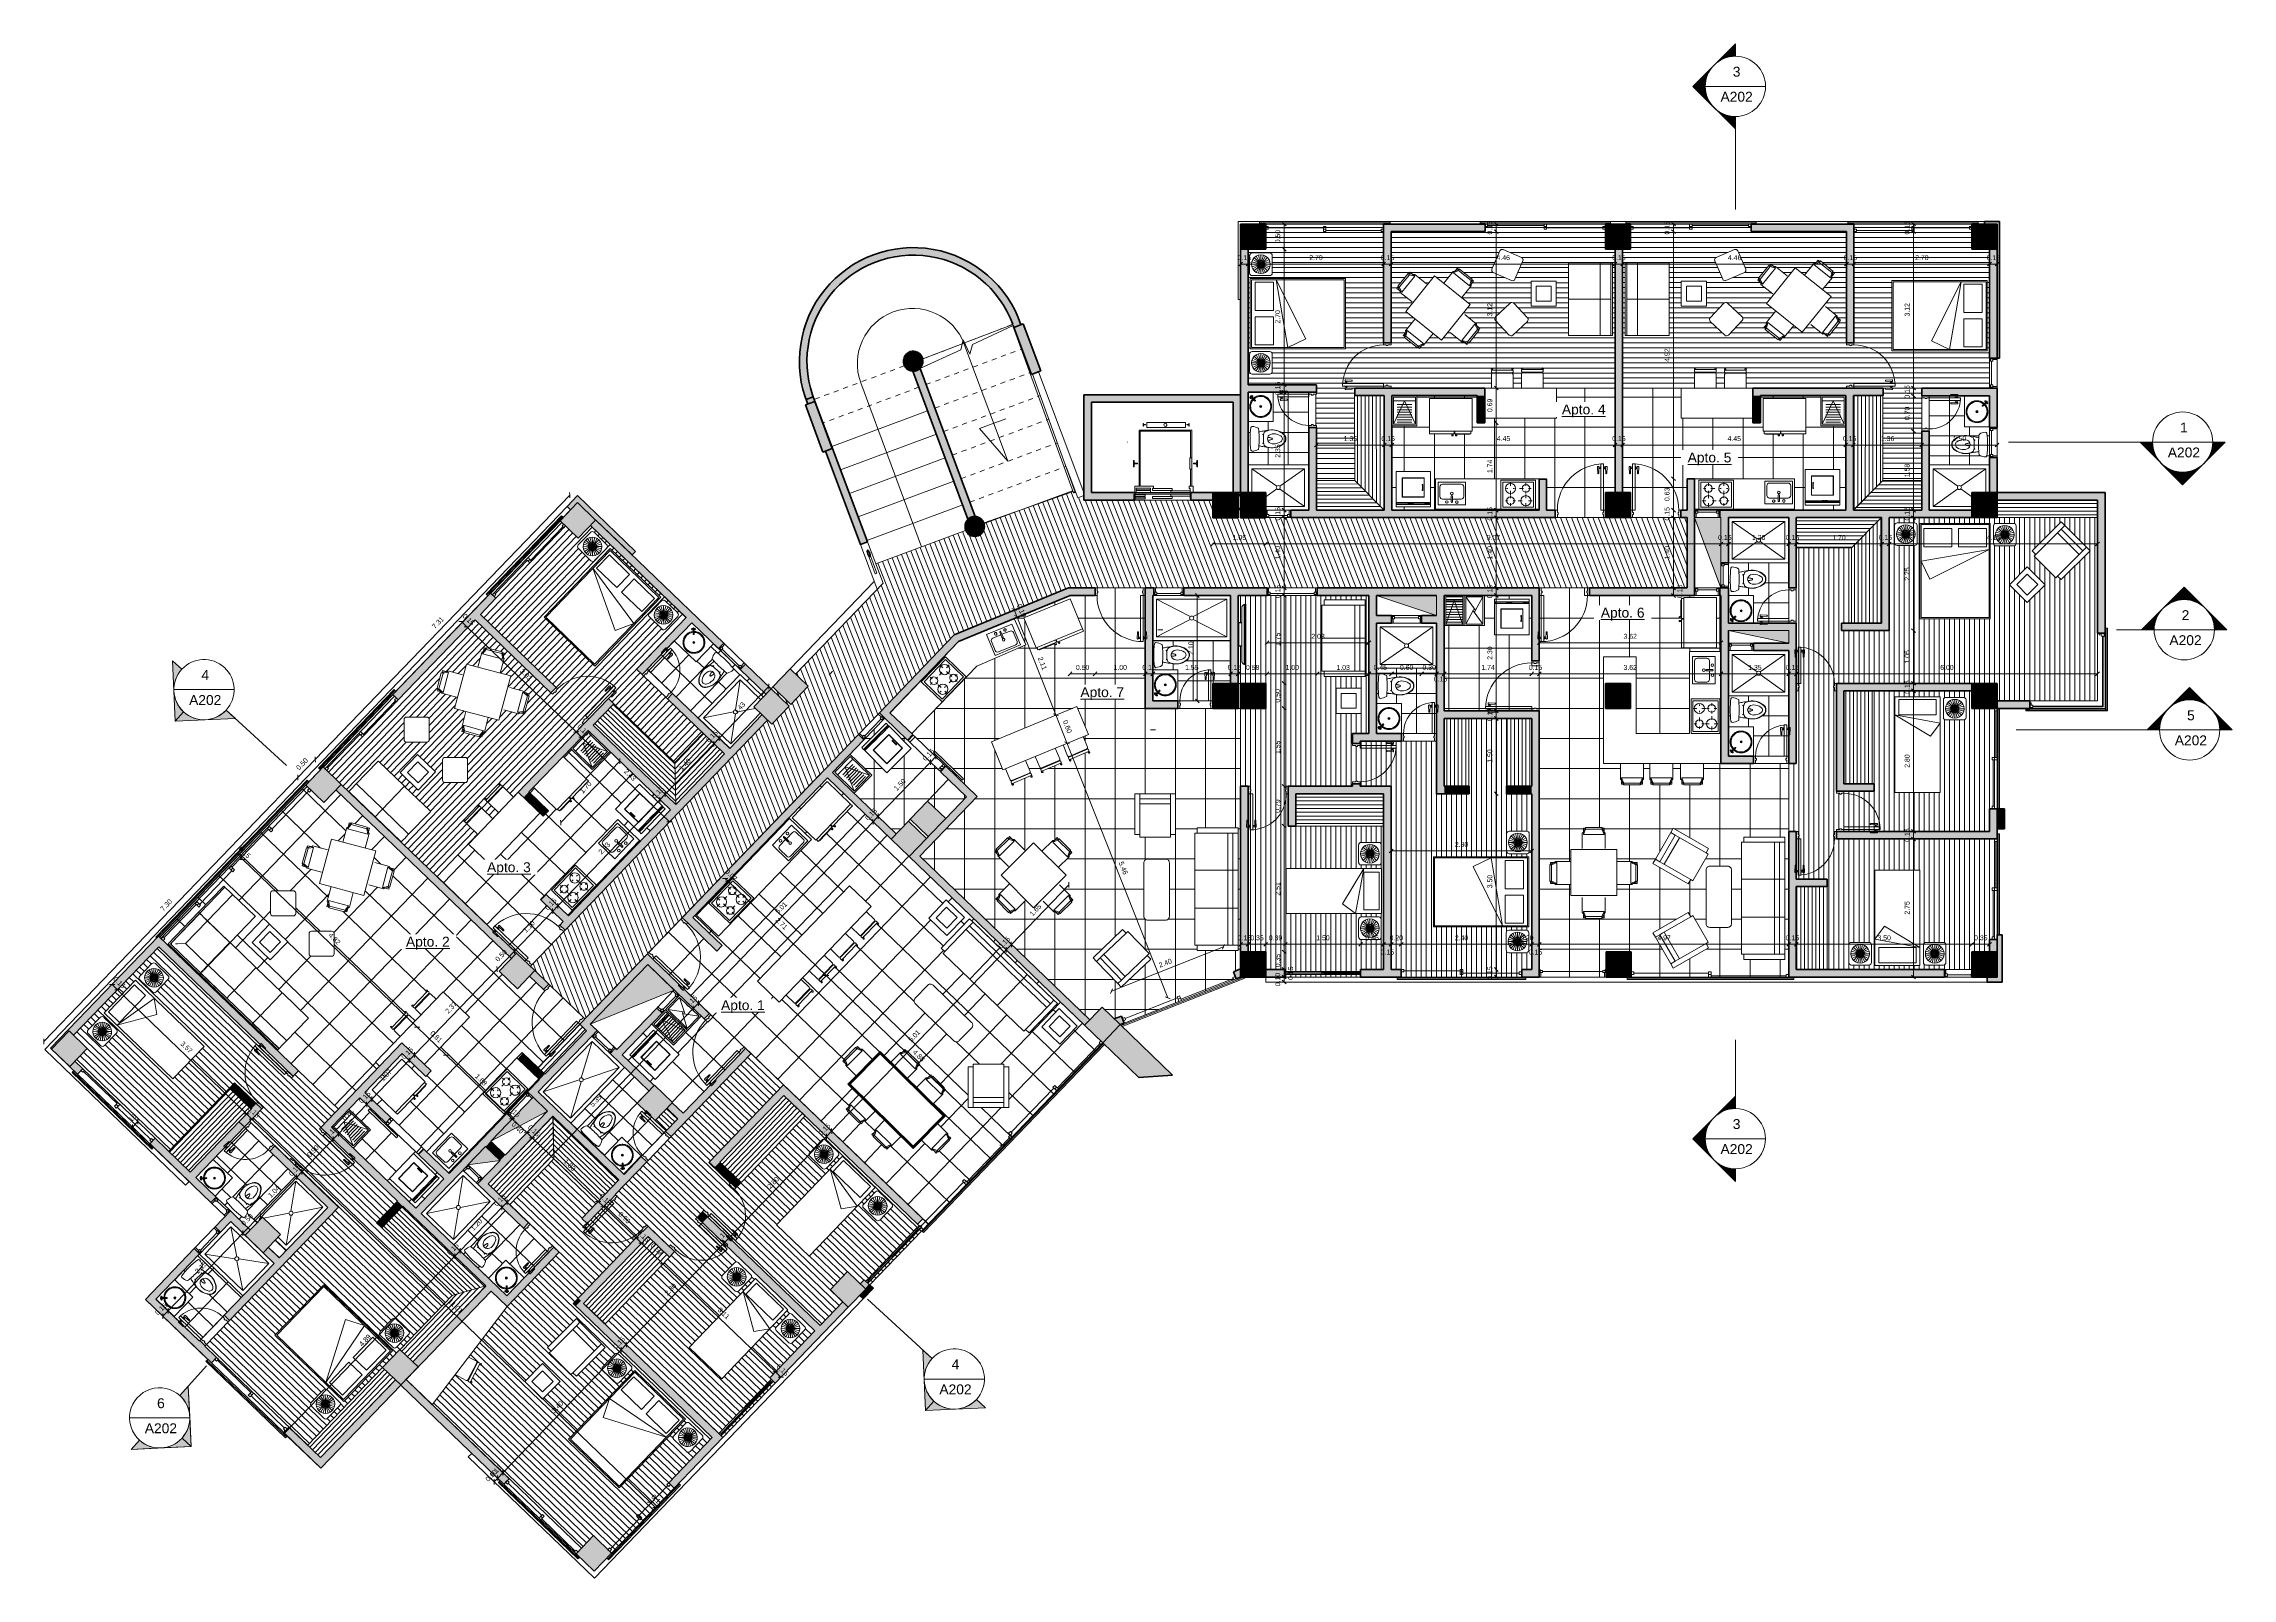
# Model space of a CAD drawing. Header units: metres. Extents: x 11 to 152, y 1 to 34.
# Drawn here: x 60.02 to 103.62, y 3.49 to 34.06 of the extents above; entities that cross this region are included whole.
import ezdxf

# ---------------------------------------------------------------- set-up
doc = ezdxf.new("R2010")
doc.units = ezdxf.units.M
doc.linetypes.add('Hidden', pattern=[0.0045, 0.0025, -0.002])
for name, color, linetype, lineweight in [('A-ANNO-DIMS', 211, 'Continuous', 9), ('A-ANNO-DIMS-100', 211, 'Continuous', 9), ('A-COLS-1', 52, 'Continuous', 25), ('A-DETL-GENF', 92, 'Continuous', 9), ('A-DETL-GENF-1', 7, 'Continuous', 9), ('A-DETL-HDLN', 90, 'Hidden', 9), ('A-DETL-THIN', 151, 'Continuous', 9), ('A-DOOR', 31, 'Continuous', 9), ('A-DOOR-1', 31, 'Continuous', 18), ('A-FLOR', 192, 'Continuous', 9), ('A-FLOR-PATT', 8, 'Continuous', 9), ('A-GLAZ', 151, 'Continuous', 9), ('A-GLAZ-1', 151, 'Continuous', 18), ('A-GLAZ-CWMG', 51, 'Continuous', 9), ('A-WALL', 113, 'Continuous', 9), ('A-WALL-1', 113, 'Continuous', 50), ('A-WALL-PATT-1', 111, 'Continuous', 9), ('E-LITE-EQPM', 33, 'Continuous', 9), ('G-ANNO-SYMB', 111, 'Continuous', 9), ('G-ANNO-TEXT-1', 7, 'Continuous', 9), ('G-IMPT', 8, 'Continuous', 9), ('I-FURN', 30, 'Continuous', 9), ('P-SANR-FIXT', 6, 'Continuous', 9), ('Q-CASE', 31, 'Continuous', 9), ('Q-SPCQ', 91, 'Continuous', 9), ('S-COLS', 52, 'Continuous', 9), ('S-COLS-1', 52, 'Continuous', 100), ('S-STRS', 31, 'Continuous', 9)]:
    doc.layers.add(name, color=color, linetype=linetype, lineweight=lineweight)
doc.styles.add('Arial', font='Arial.ttf', dxfattribs={"height": 0.196707})
doc.styles.add('Arial_1', font='Arial.ttf', dxfattribs={"height": 0.098353})
doc.dimstyles.new('Cota_1_25', dxfattribs={"dimscale": 0.3048, "dimtxt": 0.1, "dimasz": 0.246063, "dimexe": 0, "dimexo": 0.0625, "dimgap": 0.164042, "dimtad": 1, "dimrnd": 0.01, "dimzin": 0, "dimdsep": 46, "dimtxsty": 'Arial_1', "dimblk1": 'OBLIQUE', "dimblk2": 'OBLIQUE', "dimsah": 1, "dimcen": 0.09, "dimazin": 0, "dimtfac": 1, "dimtdec": 4, "dimtix": 1, "dimtmove": 0, "dimatfit": 3, "dimfxl": 0, "dimfxlon": 1, "dimtvp": 1, "dimtolj": 1, "dimtzin": 0, "dimarcsym": 2})
doc.dimstyles.new('Cota_1_25_1', dxfattribs={"dimscale": 0.3048, "dimtxt": 0.1, "dimasz": 0.246063, "dimexe": 0, "dimexo": 0.0625, "dimgap": 0.164042, "dimtad": 1, "dimrnd": 0.01, "dimzin": 0, "dimdsep": 46, "dimtxsty": 'Arial_1', "dimblk1": 'OBLIQUE', "dimblk2": 'OBLIQUE', "dimsah": 1, "dimcen": 0.09, "dimazin": 0, "dimtfac": 1, "dimtdec": 4, "dimtix": 1, "dimtmove": 0, "dimatfit": 3, "dimfxl": 0, "dimfxlon": 1, "dimtvp": 1, "dimtolj": 1, "dimtzin": 0, "dimarcsym": 2})
doc.dimstyles.new('Cota_1_25_3', dxfattribs={"dimscale": 0.3048, "dimtxt": 0.1, "dimasz": 0.246063, "dimexe": 0, "dimexo": 0.0625, "dimgap": 0.164042, "dimtad": 1, "dimrnd": 0.01, "dimzin": 0, "dimdsep": 46, "dimtxsty": 'Arial_1', "dimblk1": 'OBLIQUE', "dimblk2": 'OBLIQUE', "dimsah": 1, "dimcen": 0.09, "dimazin": 0, "dimtfac": 1, "dimtdec": 4, "dimtix": 1, "dimtmove": 2, "dimatfit": 3, "dimfxl": 0, "dimfxlon": 1, "dimtvp": 1, "dimtolj": 1, "dimtzin": 0, "dimarcsym": 2})
doc.dimstyles.new('Cota_1_25_4', dxfattribs={"dimscale": 0.3048, "dimtxt": 0.1, "dimasz": 0.246063, "dimexe": 0, "dimexo": 0.0625, "dimgap": 0.164042, "dimtad": 1, "dimrnd": 0.01, "dimzin": 0, "dimdsep": 46, "dimtxsty": 'Arial_1', "dimblk1": 'OBLIQUE', "dimblk2": 'OBLIQUE', "dimsah": 1, "dimcen": 0.09, "dimazin": 0, "dimtfac": 1, "dimtdec": 4, "dimtix": 1, "dimtmove": 0, "dimatfit": 3, "dimfxl": 0, "dimfxlon": 1, "dimtvp": 1, "dimtolj": 1, "dimtzin": 0, "dimarcsym": 2})
pattern_1 = [(226.11, (41.785, 15.092), (0.05405041, -0.0519957), [])]
pattern_2 = [(46.105, (86.899, 7.87), (-0.05404587, 0.05200042), [])]
pattern_3 = [(316.089, (59.067, 7.337), (0.05201551, 0.05403135), [])]

# ---------------------------------------------------------------- blocks, each defined once
blk = doc.blocks.new('Columns Circle3 - Columns Circle-1566927-2 Piso _Tipo_')
at = {"layer": 'A-COLS-1'}
blk.add_hatch(color=256, dxfattribs=at).paths.add_polyline_path([(29.902, 24.246), (29.949, 24.257), (29.992, 24.279), (30.018, 24.303), (30.041, 24.33), (30.045, 24.337), (30.061, 24.367), (30.069, 24.389), (30.074, 24.408), (30.074, 24.413), (30.077, 24.448), (30.072, 24.493), (30.055, 24.537), (30.028, 24.577), (29.992, 24.609), (29.949, 24.631), (29.901, 24.643), (29.854, 24.643), (29.807, 24.631), (29.764, 24.609), (29.728, 24.577), (29.701, 24.537), (29.684, 24.492), (29.678, 24.444), (29.684, 24.396), (29.701, 24.351), (29.728, 24.311), (29.764, 24.279), (29.807, 24.257), (29.854, 24.246)], flags=0)
for start, end in [(13.2936, 180), (180, 314.7765), (322.332, 327.3367), (335.4859, 339.611), (348.5437, 350.8943)]:
    blk.add_arc((29.878, 24.444), 0.2, start, end, dxfattribs=at)
blk = doc.blocks.new('M_Concrete-Rectangular-Column - 1000 x 200mm-1600101-2 Piso _Tipo_')
at = {"layer": 'S-COLS'}
blk.add_hatch(color=256, dxfattribs=at).paths.add_polyline_path([(-0.1, -0.5), (0.1, -0.5), (0.1, 0.5), (-0.1, 0.5), (-0.1, -0.387)], flags=0)
at = {"layer": 'S-COLS-1'}
for p, q in [((0.1, 0.5), (-0.1, 0.5)), ((-0.1, 0.5), (-0.1, -0.5)), ((0.1, -0.5), (0.1, 0.5)), ((-0.1, -0.5), (0.1, -0.5))]:
    blk.add_line(p, q, dxfattribs=at)
blk = doc.blocks.new('M_Concrete-Rectangular-Column - 1000 x 200mm-1599396-2 Piso _Tipo_')
at = {"layer": 'S-COLS'}
blk.add_hatch(color=256, dxfattribs=at).paths.add_polyline_path([(0.1, 0.5), (-0.1, 0.5), (-0.1, -0.5), (0.1, -0.5)], flags=0)
at = {"layer": 'S-COLS-1'}
for p, q in [((-0.1, 0.5), (0.1, 0.5)), ((-0.1, -0.5), (-0.1, 0.5)), ((0.1, 0.5), (0.1, -0.5)), ((0.1, -0.5), (-0.1, -0.5))]:
    blk.add_line(p, q, dxfattribs=at)
blk = doc.blocks.new('M_Concrete-Square-Column - 500 x 500mm-1442238-2 Piso _Tipo_')
at = {"layer": 'S-COLS'}
blk.add_hatch(color=256, dxfattribs=at).paths.add_polyline_path([(0.25, 0.25), (-0.25, 0.25), (-0.25, -0.25), (0.25, -0.25), (0.25, -0.13)], flags=0)
at = {"layer": 'S-COLS-1'}
for p, q in [((-0.25, 0.25), (0.25, 0.25)), ((-0.25, -0.25), (-0.25, 0.25)), ((0.25, 0.25), (0.25, -0.25)), ((0.25, -0.25), (-0.25, -0.25))]:
    blk.add_line(p, q, dxfattribs=at)
blk = doc.blocks.new('EA santario - EA santario-1234229-2 Piso _Tipo_')
at = {"layer": 'P-SANR-FIXT'}
for p, q in [((-0.095, 0.081), (-0.133, 0.074)), ((-0.095, 0.106), (-0.095, 0.081)), ((-0.083, 0.106), (-0.095, 0.106)), ((-0.083, 0.093), (-0.083, 0.106)), ((0.083, 0.093), (-0.083, 0.093)), ((0.083, 0.106), (0.083, 0.093)), ((0.095, 0.106), (0.083, 0.106)), ((0.095, 0.081), (0.095, 0.106)), ((0.133, 0.074), (0.095, 0.081))]:
    blk.add_line(p, q, dxfattribs=at)
for centre, radius, start, end in [((-0.222, 0.316), 0.0254, 98.1126, 185.1144), ((0.051, 0.341), 0.3, 185.1144, 209.4383), ((0, -1.243), 1.6, 81.8874, 98.1126), ((-0.2, 0.199), 0.0115, 209.4383, 263.7045), ((0, 2.011), 1.835, 263.7045, 265.6627), ((0.119, -0.084), 0.297, 147.929, 175.1418), ((4.764, -0.8), 5, 169.5968, 171.09), ((4.764, -0.8), 5, 168.6826, 169.5968), ((0, 2.011), 1.835, 265.6627, 274.3373), ((-0.119, -0.084), 0.297, 4.8582, 32.071), ((0, 2.011), 1.835, 274.3373, 276.2955), ((-4.764, -0.8), 5, 10.4032, 11.3174), ((-4.764, -0.8), 5, 8.91, 10.4032), ((0.2, 0.199), 0.0115, 276.2955, 330.5617), ((-0.051, 0.341), 0.3, 330.5617, 354.8856), ((0.222, 0.316), 0.0254, 354.8856, 81.8874), ((0.18, -0.081), 0.36, 171.09, 220.019), ((0.168, -0.079), 0.345, 176.5685, 221.8401), ((0.158, -0.113), 0.258, 180, 213.6309), ((0, -0.232), 0.125, 220.0388, 319.9612), ((0, -0.229), 0.12, 221.8401, 318.1599), ((0, -0.218), 0.0683, 213.6309, 326.3691), ((0, -0.072), 0.0147, 216.4562, 323.5438), ((-0.158, -0.113), 0.258, 326.3691, 360), ((-0.168, -0.079), 0.345, 318.1599, 3.4315), ((-0.18, -0.081), 0.36, 319.981, 8.91)]:
    blk.add_arc(centre, radius, start, end, dxfattribs=at)
blk.add_ellipse((0, -0.113), major_axis=(0, 0.124), ratio=0.807692, start_param=4.712389, end_param=7.853982, dxfattribs=at)
for points in [[(-0.012, -0.08), (-0.015, -0.073), (-0.02, -0.058), (-0.024, -0.035), (-0.025, -0.013), (-0.025, 0), (-0.024, 0.006)], [(0.025, 0.006), (0.025, 0), (0.026, -0.013), (0.024, -0.035), (0.02, -0.058), (0.015, -0.073), (0.012, -0.08)]]:
    blk.add_open_spline(points, degree=3, dxfattribs=at)
blk = doc.blocks.new('Basin Slab-Round-1Bowl - 550 x 500-1236400-2 Piso _Tipo_')
at = {"layer": 'P-SANR-FIXT'}
for p, q in [((0.619, 0.575), (-0.002, 0.575)), ((-0.002, 0.575), (-0.002, 0.075)), ((0.477, 0.138), (0.469, 0.135)), ((0.477, 0.112), (0.497, 0.119)), ((0.493, 0.159), (0.489, 0.15)), ((0.508, 0.13), (0.515, 0.15))]:
    blk.add_line(p, q, dxfattribs=at)
at = {"layer": 'P-SANR-FIXT', "flags": 128}
for points in [[(0.516, 0.325), (0.516, 0.334), (0.515, 0.342), (0.515, 0.351), (0.513, 0.36), (0.512, 0.368), (0.51, 0.377), (0.508, 0.385), (0.505, 0.393), (0.502, 0.401), (0.499, 0.409), (0.495, 0.417), (0.492, 0.425), (0.487, 0.433), (0.483, 0.44), (0.478, 0.447), (0.473, 0.455), (0.468, 0.461), (0.462, 0.468), (0.456, 0.474), (0.45, 0.481), (0.444, 0.487), (0.437, 0.492), (0.431, 0.498), (0.424, 0.503), (0.416, 0.508), (0.409, 0.512), (0.401, 0.516), (0.394, 0.52), (0.386, 0.524), (0.378, 0.527), (0.37, 0.53), (0.361, 0.533), (0.353, 0.535), (0.345, 0.537), (0.336, 0.539), (0.327, 0.54), (0.319, 0.541), (0.31, 0.542), (0.301, 0.542), (0.293, 0.542), (0.284, 0.541), (0.276, 0.541), (0.267, 0.54), (0.258, 0.538), (0.25, 0.536), (0.241, 0.534), (0.233, 0.532), (0.225, 0.529), (0.217, 0.526), (0.209, 0.522), (0.201, 0.518), (0.193, 0.514), (0.186, 0.51), (0.179, 0.505), (0.171, 0.5), (0.165, 0.495), (0.158, 0.49), (0.151, 0.484), (0.145, 0.478), (0.139, 0.472), (0.133, 0.465), (0.128, 0.458), (0.123, 0.451), (0.118, 0.444), (0.113, 0.437), (0.109, 0.429), (0.105, 0.422), (0.101, 0.414), (0.098, 0.406), (0.095, 0.398), (0.092, 0.389), (0.09, 0.381), (0.088, 0.373), (0.086, 0.364), (0.084, 0.356), (0.083, 0.347), (0.083, 0.338), (0.082, 0.33), (0.082, 0.325)], [(0.082, 0.325), (0.082, 0.316), (0.083, 0.308), (0.084, 0.299), (0.085, 0.29), (0.087, 0.282), (0.088, 0.273), (0.091, 0.265), (0.093, 0.257), (0.096, 0.249), (0.099, 0.241), (0.103, 0.233), (0.107, 0.225), (0.111, 0.217), (0.115, 0.21), (0.12, 0.203), (0.125, 0.195), (0.13, 0.189), (0.136, 0.182), (0.142, 0.176), (0.148, 0.169), (0.154, 0.163), (0.161, 0.158), (0.168, 0.152), (0.175, 0.147), (0.182, 0.142), (0.189, 0.138), (0.197, 0.134), (0.205, 0.13), (0.213, 0.126), (0.221, 0.123), (0.229, 0.12), (0.237, 0.117), (0.245, 0.115), (0.254, 0.113), (0.262, 0.111), (0.271, 0.11), (0.279, 0.109), (0.288, 0.108), (0.297, 0.108), (0.305, 0.108), (0.314, 0.109), (0.323, 0.109), (0.331, 0.11), (0.34, 0.112), (0.348, 0.114), (0.357, 0.116), (0.365, 0.118), (0.373, 0.121), (0.381, 0.124), (0.389, 0.128), (0.397, 0.132), (0.405, 0.136), (0.412, 0.14), (0.42, 0.145), (0.427, 0.15), (0.434, 0.155), (0.44, 0.16), (0.447, 0.166)], [(0.41, 0.203), (0.41, 0.203), (0.41, 0.203), (0.41, 0.203), (0.41, 0.203), (0.411, 0.203), (0.411, 0.202), (0.411, 0.202), (0.412, 0.201), (0.412, 0.201), (0.413, 0.2), (0.414, 0.2), (0.414, 0.199), (0.415, 0.198), (0.416, 0.197), (0.417, 0.197), (0.418, 0.196), (0.419, 0.195), (0.42, 0.194), (0.421, 0.193), (0.422, 0.192), (0.423, 0.19), (0.424, 0.189), (0.425, 0.188), (0.427, 0.187), (0.428, 0.185), (0.429, 0.184), (0.431, 0.183), (0.432, 0.181), (0.433, 0.18), (0.435, 0.178), (0.436, 0.177), (0.438, 0.175), (0.439, 0.174), (0.441, 0.172), (0.442, 0.171), (0.444, 0.169), (0.446, 0.168), (0.447, 0.166), (0.449, 0.165), (0.45, 0.163), (0.452, 0.161), (0.453, 0.16), (0.455, 0.158), (0.457, 0.157), (0.458, 0.155), (0.46, 0.154), (0.461, 0.152), (0.463, 0.151), (0.464, 0.149), (0.465, 0.148), (0.467, 0.146), (0.468, 0.145), (0.47, 0.144), (0.471, 0.142), (0.472, 0.141), (0.473, 0.14), (0.475, 0.139), (0.476, 0.138), (0.477, 0.136), (0.478, 0.135), (0.479, 0.134), (0.48, 0.133), (0.481, 0.132), (0.482, 0.131), (0.483, 0.131), (0.484, 0.13), (0.484, 0.129), (0.485, 0.128), (0.486, 0.128), (0.486, 0.127), (0.487, 0.127), (0.487, 0.126), (0.487, 0.126), (0.488, 0.126), (0.488, 0.125), (0.488, 0.125), (0.488, 0.125), (0.488, 0.125), (0.488, 0.125)], [(0.502, 0.138), (0.502, 0.139), (0.502, 0.139), (0.502, 0.139), (0.501, 0.139), (0.501, 0.139), (0.501, 0.14), (0.5, 0.14), (0.5, 0.14), (0.499, 0.141), (0.499, 0.142), (0.498, 0.142), (0.497, 0.143), (0.497, 0.144), (0.496, 0.144), (0.495, 0.145), (0.494, 0.146), (0.493, 0.147), (0.492, 0.148), (0.491, 0.149), (0.49, 0.15), (0.489, 0.152), (0.488, 0.153), (0.486, 0.154), (0.485, 0.155), (0.484, 0.156), (0.482, 0.158), (0.481, 0.159), (0.48, 0.161), (0.478, 0.162), (0.477, 0.163), (0.475, 0.165), (0.474, 0.166), (0.472, 0.168), (0.471, 0.169), (0.469, 0.171), (0.468, 0.173), (0.466, 0.174), (0.465, 0.176), (0.463, 0.177), (0.461, 0.179), (0.46, 0.18), (0.458, 0.182), (0.457, 0.183), (0.455, 0.185), (0.454, 0.187), (0.452, 0.188), (0.451, 0.19), (0.449, 0.191), (0.448, 0.193), (0.446, 0.194), (0.445, 0.195), (0.444, 0.197), (0.442, 0.198), (0.441, 0.199), (0.44, 0.201), (0.438, 0.202), (0.437, 0.203), (0.436, 0.204), (0.435, 0.205), (0.434, 0.207), (0.433, 0.208), (0.432, 0.209), (0.431, 0.21), (0.43, 0.21), (0.429, 0.211), (0.428, 0.212), (0.428, 0.213), (0.427, 0.213), (0.426, 0.214), (0.426, 0.215), (0.425, 0.215), (0.425, 0.216), (0.424, 0.216), (0.424, 0.216), (0.424, 0.216), (0.424, 0.217), (0.424, 0.217), (0.423, 0.217), (0.423, 0.217)], [(0.46, 0.179), (0.465, 0.185), (0.47, 0.192), (0.476, 0.199), (0.48, 0.206), (0.485, 0.213), (0.489, 0.221), (0.493, 0.228), (0.497, 0.236), (0.5, 0.244), (0.504, 0.252), (0.506, 0.261), (0.509, 0.269), (0.511, 0.277), (0.513, 0.286), (0.514, 0.294), (0.515, 0.303), (0.516, 0.312), (0.516, 0.32), (0.516, 0.325)]]:
    blk.add_lwpolyline(points, dxfattribs=at)
at = {"layer": 'P-SANR-FIXT'}
for centre, radius, start, end in [((0.299, 0.325), 0.2, 360, 180), ((0.299, 0.325), 0.216, 166.1538, 180), ((0.299, 0.325), 0.216, 180, 193.8462), ((0.299, 0.325), 0.2, 180, 312.9682), ((0.299, 0.325), 0.02, 360, 180), ((0.299, 0.325), 0.02, 180, 360), ((0.299, 0.325), 0.012, 90, 179.747), ((0.299, 0.325), 0.012, 179.747, 270), ((0.299, 0.325), 0.012, 180, 193.9186), ((0.299, 0.325), 0.012, 198.6485, 208.0024), ((0.299, 0.325), 0.012, 213.4205, 222.17), ((0.299, 0.325), 0.012, 227.7366, 236.5173), ((0.299, 0.325), 0.012, 241.891, 251.3979), ((0.299, 0.325), 0.012, 255.9678, 270), ((0.299, 0.325), 0.012, 0.253, 90), ((0.299, 0.325), 0.012, 270, 0.253), ((0.299, 0.325), 0.012, 270, 284.0322), ((0.299, 0.325), 0.012, 303.4827, 312.2634), ((0.299, 0.325), 0.012, 317.83, 326.5795), ((0.299, 0.325), 0.012, 346.0814, 360), ((0.417, 0.21), 0.00953, 135, 237.8571), ((0.417, 0.21), 0.00953, 32.1429, 135), ((0.299, 0.325), 0.2, 318.4615, 360), ((0.469, 0.122), 0.0127, 45, 225), ((0.469, 0.122), 0.0127, 225, 45), ((0.495, 0.132), 0.0127, 181.9274, 225), ((0.495, 0.132), 0.0127, 185.9086, 276.7107), ((0.495, 0.132), 0.0127, 225, 45), ((0.505, 0.158), 0.0127, 45, 225), ((0.495, 0.132), 0.0127, 45, 88.0726), ((0.505, 0.158), 0.0127, 225, 45), ((0.495, 0.132), 0.0127, 353.2893, 87.7631), ((0.299, 0.325), 0.216, 0, 13.8462), ((0.299, 0.325), 0.216, 346.1538, 360)]:
    blk.add_arc(centre, radius, start, end, dxfattribs=at)
blk = doc.blocks.new('Columns Circle1 - Columns Circle-1569474-2 Piso _Tipo_')
at = {"layer": 'A-COLS-1'}
blk.add_hatch(color=256, dxfattribs=at).paths.add_polyline_path([(29.854, 24.246), (29.902, 24.246), (29.949, 24.257), (29.992, 24.279), (30.028, 24.311), (30.055, 24.351), (30.072, 24.396), (30.078, 24.444), (30.072, 24.492), (30.055, 24.537), (30.028, 24.577), (29.992, 24.609), (29.949, 24.631), (29.902, 24.643), (29.854, 24.643), (29.807, 24.631), (29.764, 24.609), (29.728, 24.577), (29.701, 24.537), (29.684, 24.492), (29.678, 24.444), (29.684, 24.396), (29.701, 24.351), (29.728, 24.311), (29.764, 24.279), (29.807, 24.257)], flags=0)
for start, end in [(0, 180), (180, 0)]:
    blk.add_arc((29.878, 24.444), 0.2, start, end, dxfattribs=at)
blk = doc.blocks.new('EA-Sencilla abisagrada - 100 x 210-1350757-2 Piso _Tipo_')
at = {"layer": 'A-DETL-GENF'}
for p, q in [((0.344, -0.809), (0.339, -0.926)), ((0.369, -0.926), (0.364, -0.809)), ((0.5, -0.926), (0.505, -0.809)), ((0.525, -0.809), (0.53, -0.926)), ((0.339, -0.934), (0.339, -0.926)), ((0.369, -0.904), (0.369, -0.934)), ((0.399, -0.906), (0.369, -0.906)), ((0.369, -0.931), (0.399, -0.931)), ((0.399, -0.899), (0.404, -0.886)), ((0.399, -0.939), (0.399, -0.899)), ((0.399, -0.939), (0.404, -0.951)), ((0.404, -0.886), (0.409, -0.886)), ((0.409, -0.951), (0.404, -0.951)), ((0.409, -0.951), (0.409, -0.886)), ((0.465, -0.886), (0.46, -0.886)), ((0.46, -0.951), (0.46, -0.886)), ((0.46, -0.951), (0.465, -0.951)), ((0.47, -0.899), (0.465, -0.886)), ((0.47, -0.939), (0.465, -0.951)), ((0.47, -0.939), (0.47, -0.899)), ((0.47, -0.906), (0.5, -0.906)), ((0.5, -0.931), (0.47, -0.931)), ((0.5, -0.904), (0.5, -0.934)), ((0.53, -0.934), (0.53, -0.926))]:
    blk.add_line(p, q, dxfattribs=at)
for centre, radius, start, end in [((0.354, -0.81), 0.01, 2.4476, 177.5524), ((0.515, -0.81), 0.01, 2.4476, 177.5524), ((0.354, -0.928), 0.0162, 202.6199, 337.3801), ((0.515, -0.928), 0.0162, 202.6199, 337.3801)]:
    blk.add_arc(centre, radius, start, end, dxfattribs=at)
at = {"layer": 'A-DOOR'}
blk.add_arc((0.46, -0.075), 0.92, 180, 270, dxfattribs=at)
at = {"layer": 'A-DOOR-1'}
for p, q in [((-0.5, 0.075), (-0.46, 0.075)), ((-0.46, 0.075), (-0.46, 0.01)), ((-0.46, 0.01), (-0.445, 0.01)), ((-0.445, 0.01), (-0.445, -0.025)), ((0.445, 0.01), (0.46, 0.01)), ((0.445, -0.025), (0.445, 0.01)), ((0.46, 0.075), (0.5, 0.075)), ((0.46, 0.01), (0.46, 0.075)), ((-0.46, -0.075), (-0.5, -0.075)), ((-0.46, -0.025), (-0.46, -0.075)), ((-0.445, -0.025), (-0.46, -0.025)), ((0.409, -0.075), (0.409, -0.995)), ((0.46, -0.075), (0.409, -0.075)), ((0.46, -0.025), (0.445, -0.025)), ((0.46, -0.075), (0.46, -0.025)), ((0.46, -0.075), (0.46, -0.995)), ((0.5, -0.075), (0.46, -0.075)), ((0.46, -0.995), (0.409, -0.995))]:
    blk.add_line(p, q, dxfattribs=at)
blk = doc.blocks.new('Washer05 - 11ZWSH05_dwg-1221125-2 Piso _Tipo_')
at = {"layer": 'G-IMPT'}
for p, q in [((0, 0.686), (0, 0)), ((0, 0.686), (0.051, 0.686)), ((0.076, 0.686), (0.051, 0.686)), ((0.051, 0), (0.051, 0.686)), ((0.051, 0), (0.051, 0.686)), ((0.056, 0.013), (0.056, 0.673)), ((0.056, 0.013), (0.056, 0.673)), ((0.063, 0.673), (0.056, 0.673)), ((0.056, 0.673), (0.063, 0.673)), ((0.063, 0.013), (0.063, 0.673)), ((0.085, 0.673), (0.063, 0.673)), ((0.063, 0.013), (0.063, 0.673)), ((0.063, 0.673), (0.085, 0.673)), ((0.068, 0.629), (0.07, 0.639)), ((0.076, 0.629), (0.068, 0.629)), ((0.068, 0.629), (0.068, 0.616)), ((0.076, 0.629), (0.068, 0.629)), ((0.068, 0.616), (0.075, 0.616)), ((0.068, 0.616), (0.068, 0.603)), ((0.068, 0.616), (0.075, 0.616)), ((0.068, 0.591), (0.068, 0.603)), ((0.075, 0.603), (0.068, 0.603)), ((0.075, 0.603), (0.068, 0.603)), ((0.076, 0.591), (0.068, 0.591)), ((0.07, 0.581), (0.068, 0.591)), ((0.076, 0.591), (0.068, 0.591)), ((0.07, 0.639), (0.072, 0.646)), ((0.077, 0.639), (0.07, 0.639)), ((0.077, 0.639), (0.07, 0.639)), ((0.077, 0.581), (0.07, 0.581)), ((0.07, 0.581), (0.072, 0.574)), ((0.077, 0.581), (0.07, 0.581)), ((0.074, 0.648), (0.072, 0.646)), ((0.079, 0.646), (0.072, 0.646)), ((0.079, 0.646), (0.072, 0.646)), ((0.074, 0.572), (0.072, 0.574)), ((0.079, 0.574), (0.072, 0.574)), ((0.079, 0.574), (0.072, 0.574)), ((0.074, 0.648), (0.081, 0.648)), ((0.074, 0.648), (0.081, 0.648)), ((0.074, 0.572), (0.081, 0.572)), ((0.074, 0.572), (0.081, 0.572)), ((0.076, 0.629), (0.075, 0.616)), ((0.081, 0.61), (0.075, 0.616)), ((0.075, 0.616), (0.075, 0.603)), ((0.081, 0.61), (0.075, 0.603)), ((0.076, 0.591), (0.075, 0.603)), ((0.076, 0.686), (0.076, 0.673)), ((0.076, 0.686), (0.708, 0.686)), ((0.077, 0.639), (0.076, 0.629)), ((0.076, 0.629), (0.081, 0.61)), ((0.076, 0.591), (0.081, 0.61)), ((0.076, 0.591), (0.077, 0.581)), ((0.077, 0.639), (0.079, 0.646)), ((0.077, 0.639), (0.081, 0.61)), ((0.077, 0.581), (0.081, 0.61)), ((0.077, 0.581), (0.079, 0.574)), ((0.079, 0.646), (0.081, 0.648)), ((0.079, 0.646), (0.081, 0.61)), ((0.079, 0.574), (0.081, 0.61)), ((0.079, 0.574), (0.081, 0.572)), ((0.084, 0.646), (0.081, 0.648)), ((0.081, 0.648), (0.081, 0.61)), ((0.084, 0.646), (0.081, 0.61)), ((0.086, 0.639), (0.081, 0.61)), ((0.087, 0.629), (0.081, 0.61)), ((0.088, 0.616), (0.081, 0.61)), ((0.088, 0.603), (0.081, 0.61)), ((0.086, 0.581), (0.081, 0.61)), ((0.087, 0.591), (0.081, 0.61)), ((0.084, 0.574), (0.081, 0.61)), ((0.081, 0.572), (0.081, 0.61)), ((0.084, 0.574), (0.081, 0.572)), ((0.084, 0.646), (0.086, 0.639)), ((0.086, 0.581), (0.084, 0.574)), ((0.085, 0.641), (0.085, 0.673)), ((0.085, 0.342), (0.085, 0.579)), ((0.086, 0.639), (0.087, 0.629)), ((0.086, 0.581), (0.087, 0.591)), ((0.087, 0.629), (0.088, 0.616)), ((0.088, 0.603), (0.087, 0.591)), ((0.088, 0.603), (0.088, 0.616)), ((0.58, 0.564), (0.195, 0.564)), ((0.195, 0.564), (0.195, 0.122)), ((0.2, 0.559), (0.195, 0.564)), ((0.2, 0.127), (0.2, 0.559)), ((0.2, 0.559), (0.575, 0.559)), ((0.332, 0.537), (0.328, 0.533)), ((0.328, 0.528), (0.328, 0.533)), ((0.328, 0.533), (0.339, 0.533)), ((0.332, 0.524), (0.328, 0.528)), ((0.328, 0.528), (0.339, 0.528)), ((0.332, 0.537), (0.337, 0.537)), ((0.332, 0.537), (0.341, 0.536)), ((0.332, 0.524), (0.341, 0.525)), ((0.337, 0.524), (0.332, 0.524)), ((0.344, 0.536), (0.337, 0.537)), ((0.344, 0.525), (0.337, 0.524)), ((0.341, 0.536), (0.339, 0.533)), ((0.339, 0.533), (0.339, 0.528)), ((0.339, 0.533), (0.35, 0.532)), ((0.339, 0.528), (0.35, 0.529)), ((0.341, 0.525), (0.339, 0.528)), ((0.344, 0.536), (0.341, 0.536)), ((0.341, 0.536), (0.35, 0.535)), ((0.35, 0.526), (0.341, 0.525)), ((0.344, 0.525), (0.341, 0.525)), ((0.344, 0.536), (0.35, 0.535)), ((0.344, 0.536), (0.35, 0.535)), ((0.344, 0.525), (0.35, 0.526)), ((0.344, 0.525), (0.35, 0.526)), ((0.35, 0.535), (0.425, 0.535)), ((0.35, 0.532), (0.35, 0.535)), ((0.35, 0.532), (0.35, 0.529)), ((0.35, 0.532), (0.425, 0.532)), ((0.35, 0.526), (0.35, 0.529)), ((0.425, 0.529), (0.35, 0.529)), ((0.35, 0.526), (0.425, 0.526)), ((0.425, 0.535), (0.431, 0.536)), ((0.431, 0.536), (0.425, 0.535)), ((0.425, 0.535), (0.434, 0.536)), ((0.425, 0.535), (0.425, 0.532)), ((0.425, 0.532), (0.436, 0.533)), ((0.425, 0.529), (0.425, 0.532)), ((0.425, 0.529), (0.425, 0.526)), ((0.425, 0.529), (0.436, 0.528)), ((0.425, 0.526), (0.431, 0.525)), ((0.431, 0.525), (0.425, 0.526)), ((0.425, 0.526), (0.434, 0.525)), ((0.431, 0.536), (0.438, 0.537)), ((0.431, 0.536), (0.434, 0.536)), ((0.431, 0.525), (0.438, 0.524)), ((0.431, 0.525), (0.434, 0.525)), ((0.443, 0.537), (0.434, 0.536)), ((0.436, 0.533), (0.434, 0.536)), ((0.436, 0.528), (0.434, 0.525)), ((0.443, 0.524), (0.434, 0.525)), ((0.436, 0.528), (0.436, 0.533)), ((0.436, 0.533), (0.447, 0.533)), ((0.436, 0.528), (0.447, 0.528)), ((0.443, 0.537), (0.438, 0.537)), ((0.438, 0.524), (0.443, 0.524)), ((0.443, 0.537), (0.447, 0.533)), ((0.443, 0.524), (0.447, 0.528)), ((0.447, 0.528), (0.447, 0.533)), ((0.58, 0.564), (0.575, 0.559)), ((0.575, 0.559), (0.575, 0.127)), ((0.58, 0.564), (0.58, 0.122)), ((0.708, 0), (0.708, 0.686)), ((0, 0), (0.051, 0)), ((0.076, 0), (0.051, 0)), ((0.063, 0.013), (0.056, 0.013)), ((0.063, 0.013), (0.056, 0.013)), ((0.063, 0.013), (0.085, 0.013)), ((0.073, 0.316), (0.073, 0.342)), ((0.084, 0.342), (0.073, 0.342)), ((0.073, 0.316), (0.084, 0.316)), ((0.073, 0.304), (0.073, 0.278)), ((0.073, 0.304), (0.084, 0.304)), ((0.084, 0.278), (0.073, 0.278)), ((0.084, 0.266), (0.073, 0.266)), ((0.073, 0.24), (0.073, 0.266)), ((0.084, 0.24), (0.073, 0.24)), ((0.076, 0.013), (0.076, 0)), ((0.708, 0), (0.076, 0)), ((0.089, 0.342), (0.084, 0.342)), ((0.084, 0.316), (0.084, 0.342)), ((0.089, 0.316), (0.084, 0.316)), ((0.089, 0.304), (0.084, 0.304)), ((0.084, 0.278), (0.084, 0.304)), ((0.089, 0.278), (0.084, 0.278)), ((0.084, 0.266), (0.089, 0.266)), ((0.084, 0.266), (0.084, 0.24)), ((0.089, 0.24), (0.084, 0.24)), ((0.085, 0.304), (0.085, 0.316)), ((0.085, 0.266), (0.085, 0.278)), ((0.085, 0.013), (0.085, 0.24)), ((0.089, 0.342), (0.089, 0.316)), ((0.089, 0.304), (0.089, 0.278)), ((0.089, 0.24), (0.089, 0.266)), ((0.2, 0.127), (0.195, 0.122)), ((0.58, 0.122), (0.195, 0.122)), ((0.2, 0.127), (0.575, 0.127)), ((0.575, 0.127), (0.58, 0.122))]:
    blk.add_line(p, q, dxfattribs=at)
blk = doc.blocks.new('Washer05 - Washer05-1234231-2 Piso _Tipo_')
blk.add_blockref('Washer05 - 11ZWSH05_dwg-1221125-2 Piso _Tipo_', (0, 0))
blk = doc.blocks.new('EA Lavadero - EA Lavadero 4-1234242-2 Piso _Tipo_')
at = {"layer": 'P-SANR-FIXT'}
for p, q in [((0.5, -0.6), (0.5, 0)), ((0.03, -0.03), (0.03, -0.57)), ((0.47, -0.03), (0.03, -0.03)), ((0.03, -0.57), (0.03, -0.03)), ((0.03, -0.03), (0.47, -0.03)), ((0.25, -0.105), (0.03, -0.57)), ((0.03, -0.105), (0.47, -0.105)), ((0.25, -0.18), (0.105, -0.18)), ((0.25, -0.23), (0.105, -0.23)), ((0.25, -0.28), (0.105, -0.28)), ((0.25, -0.33), (0.105, -0.33)), ((0.25, -0.38), (0.105, -0.38)), ((0.25, -0.43), (0.105, -0.43)), ((0.25, -0.105), (0.47, -0.57)), ((0.25, -0.18), (0.395, -0.18)), ((0.25, -0.23), (0.395, -0.23)), ((0.25, -0.28), (0.395, -0.28)), ((0.25, -0.33), (0.395, -0.33)), ((0.25, -0.38), (0.395, -0.38)), ((0.25, -0.43), (0.395, -0.43)), ((0.47, -0.57), (0.47, -0.03)), ((0.47, -0.03), (0.47, -0.57)), ((0, -0.6), (0.5, -0.6)), ((0.03, -0.57), (0.47, -0.57)), ((0.47, -0.57), (0.03, -0.57)), ((0.25, -0.48), (0.105, -0.48)), ((0.25, -0.53), (0.105, -0.53)), ((0.25, -0.48), (0.395, -0.48)), ((0.25, -0.53), (0.395, -0.53))]:
    blk.add_line(p, q, dxfattribs=at)
blk = doc.blocks.new('EA-Sencilla abisagrada - 70 x 210-1204206-2 Piso _Tipo_')
at = {"layer": 'A-DETL-GENF'}
for p, q in [((0.189, 0.634), (0.189, 0.626)), ((0.194, 0.509), (0.189, 0.626)), ((0.219, 0.626), (0.214, 0.509)), ((0.219, 0.604), (0.219, 0.634)), ((0.219, 0.631), (0.249, 0.631)), ((0.249, 0.606), (0.219, 0.606)), ((0.249, 0.639), (0.254, 0.651)), ((0.249, 0.639), (0.249, 0.599)), ((0.249, 0.599), (0.254, 0.586)), ((0.259, 0.651), (0.254, 0.651)), ((0.254, 0.586), (0.259, 0.586)), ((0.259, 0.651), (0.259, 0.586)), ((0.31, 0.651), (0.315, 0.651)), ((0.31, 0.651), (0.31, 0.586)), ((0.315, 0.586), (0.31, 0.586)), ((0.32, 0.639), (0.315, 0.651)), ((0.32, 0.599), (0.315, 0.586)), ((0.32, 0.639), (0.32, 0.599)), ((0.35, 0.631), (0.32, 0.631)), ((0.32, 0.606), (0.35, 0.606)), ((0.35, 0.604), (0.35, 0.634)), ((0.35, 0.626), (0.355, 0.509)), ((0.375, 0.509), (0.38, 0.626)), ((0.38, 0.634), (0.38, 0.626))]:
    blk.add_line(p, q, dxfattribs=at)
for centre, radius, start, end in [((0.204, 0.628), 0.0162, 22.6199, 157.3801), ((0.204, 0.51), 0.01, 182.4476, 357.5524), ((0.365, 0.628), 0.0162, 22.6199, 157.3801), ((0.365, 0.51), 0.01, 182.4476, 357.5524)]:
    blk.add_arc(centre, radius, start, end, dxfattribs=at)
at = {"layer": 'A-DOOR'}
blk.add_arc((0.31, 0.075), 0.62, 90, 180, dxfattribs=at)
at = {"layer": 'A-DOOR-1'}
for p, q in [((0.259, 0.075), (0.259, 0.695)), ((0.31, 0.695), (0.259, 0.695)), ((0.31, 0.075), (0.31, 0.695)), ((-0.31, 0.075), (-0.35, 0.075)), ((-0.31, 0.025), (-0.31, 0.075)), ((-0.295, 0.025), (-0.31, 0.025)), ((-0.295, -0.01), (-0.295, 0.025)), ((0.31, 0.075), (0.259, 0.075)), ((0.31, 0.025), (0.295, 0.025)), ((0.295, 0.025), (0.295, -0.01)), ((0.35, 0.075), (0.31, 0.075)), ((0.31, 0.075), (0.31, 0.025)), ((-0.35, -0.075), (-0.31, -0.075)), ((-0.31, -0.075), (-0.31, -0.01)), ((-0.31, -0.01), (-0.295, -0.01)), ((0.295, -0.01), (0.31, -0.01)), ((0.31, -0.01), (0.31, -0.075)), ((0.31, -0.075), (0.35, -0.075))]:
    blk.add_line(p, q, dxfattribs=at)
blk = doc.blocks.new('M_Shower Stall-2D - ducha 1_50-1380246-2 Piso _Tipo_')
at = {"layer": 'P-SANR-FIXT'}
for p, q in [((0.075, 0.825), (0.746, 0.479)), ((0.075, 0.075), (0.075, 0.825)), ((0.075, 0.825), (1.475, 0.825)), ((1.475, 0.825), (0.804, 0.479)), ((1.475, 0.825), (1.475, 0.075)), ((1.55, 0), (0, 0)), ((0.747, 0.422), (0.075, 0.075)), ((1.475, 0.075), (0.075, 0.075)), ((0.803, 0.422), (1.475, 0.075))]:
    blk.add_line(p, q, dxfattribs=at)
for start, end in [(360, 180), (180, 360)]:
    blk.add_arc((0.775, 0.45), 0.04, start, end, dxfattribs=at)
blk = doc.blocks.new('TV_LCD_Wall-Mount_Reed - 51In Diagnol-1394871-2 Piso _Tipo_')
at = {"layer": 'Q-SPCQ'}
for p, q in [((-0.61, 0.221), (-0.61, 0.223)), ((0.61, 0.223), (-0.61, 0.223)), ((0.61, 0.221), (-0.61, 0.221)), ((0.602, 0.227), (-0.602, 0.227)), ((-0.597, 0.198), (-0.597, 0.208)), ((0.597, 0.208), (-0.597, 0.208)), ((0.597, 0.198), (-0.597, 0.198)), ((0.595, 0.194), (-0.595, 0.194)), ((-0.537, 0.151), (-0.235, 0.151)), ((-0.537, 0.151), (0.537, 0.151)), ((-0.533, 0.151), (0.533, 0.151)), ((-0.235, 0.107), (-0.235, 0.151)), ((-0.235, 0.088), (-0.235, 0.107)), ((-0.235, 0.088), (-0.229, 0.088)), ((-0.229, 0.088), (-0.235, 0.088)), ((-0.229, 0.151), (-0.229, 0.107)), ((-0.229, 0.107), (-0.229, 0.097)), ((-0.229, 0.089), (-0.229, 0.097)), ((-0.229, 0.075), (-0.229, 0.088)), ((-0.229, 0.088), (0.229, 0.088)), ((0.229, 0.107), (0.229, 0.151)), ((0.229, 0.097), (0.229, 0.107)), ((0.229, 0.097), (0.229, 0.089)), ((0.229, 0.088), (0.235, 0.088)), ((0.229, 0.088), (0.235, 0.088)), ((0.229, 0.088), (0.229, 0.075)), ((0.235, 0.151), (0.537, 0.151)), ((0.235, 0.151), (0.235, 0.107)), ((0.235, 0.107), (0.235, 0.088)), ((0.597, 0.198), (0.597, 0.208)), ((0.61, 0.221), (0.61, 0.223))]:
    blk.add_line(p, q, dxfattribs=at)
for points, knots in [([(-0.61, 0.223), (-0.609, 0.224), (-0.608, 0.225), (-0.607, 0.225), (-0.606, 0.226), (-0.604, 0.227), (-0.603, 0.227), (-0.602, 0.227)], [0, 0, 0, 0, 0.25, 0.375, 0.5, 0.75, 1, 1, 1, 1]), ([(-0.533, 0.151), (-0.538, 0.151), (-0.547, 0.151), (-0.558, 0.154), (-0.566, 0.158), (-0.572, 0.162), (-0.577, 0.166), (-0.583, 0.172), (-0.59, 0.181), (-0.594, 0.19), (-0.595, 0.194)], [0, 0, 0, 0, 0.166667, 0.333333, 0.416667, 0.5, 0.583333, 0.666667, 0.833333, 1, 1, 1, 1]), ([(0.533, 0.151), (0.538, 0.151), (0.547, 0.151), (0.558, 0.154), (0.566, 0.158), (0.572, 0.162), (0.577, 0.166), (0.583, 0.172), (0.59, 0.181), (0.594, 0.19), (0.595, 0.194)], [0, 0, 0, 0, 0.166667, 0.333333, 0.416667, 0.5, 0.583333, 0.666667, 0.833333, 1, 1, 1, 1]), ([(0.61, 0.223), (0.609, 0.224), (0.608, 0.225), (0.607, 0.225), (0.606, 0.226), (0.604, 0.227), (0.603, 0.227), (0.602, 0.227)], [0, 0, 0, 0, 0.25, 0.375, 0.5, 0.75, 1, 1, 1, 1])]:
    blk.add_open_spline(points, degree=3, knots=knots, dxfattribs=at)
for points in [[(-0.597, 0.208), (-0.597, 0.21), (-0.6, 0.214), (-0.604, 0.218), (-0.608, 0.22), (-0.61, 0.221)], [(-0.595, 0.194), (-0.595, 0.194), (-0.596, 0.195), (-0.596, 0.196), (-0.596, 0.197), (-0.597, 0.198)], [(-0.533, 0.151), (-0.538, 0.151), (-0.542, 0.151), (-0.547, 0.152)], [(0.547, 0.152), (0.542, 0.151), (0.538, 0.151), (0.533, 0.151)], [(0.595, 0.194), (0.595, 0.194), (0.596, 0.195), (0.596, 0.196), (0.596, 0.197), (0.597, 0.198)], [(0.597, 0.208), (0.597, 0.21), (0.6, 0.214), (0.604, 0.218), (0.608, 0.22), (0.61, 0.221)]]:
    blk.add_open_spline(points, degree=3, dxfattribs=at)
blk = doc.blocks.new('EA-Sencilla abisagrada - 80 x 210-1204422-2 Piso _Tipo_')
at = {"layer": 'A-DETL-GENF'}
for p, q in [((0.244, -0.609), (0.239, -0.726)), ((0.239, -0.734), (0.239, -0.726)), ((0.269, -0.726), (0.264, -0.609)), ((0.269, -0.704), (0.269, -0.734)), ((0.299, -0.706), (0.269, -0.706)), ((0.269, -0.731), (0.299, -0.731)), ((0.299, -0.699), (0.304, -0.686)), ((0.299, -0.739), (0.299, -0.699)), ((0.299, -0.739), (0.304, -0.751)), ((0.304, -0.686), (0.309, -0.686)), ((0.309, -0.751), (0.304, -0.751)), ((0.309, -0.751), (0.309, -0.686)), ((0.365, -0.686), (0.36, -0.686)), ((0.36, -0.751), (0.36, -0.686)), ((0.36, -0.751), (0.365, -0.751)), ((0.37, -0.699), (0.365, -0.686)), ((0.37, -0.739), (0.365, -0.751)), ((0.37, -0.739), (0.37, -0.699)), ((0.37, -0.706), (0.4, -0.706)), ((0.4, -0.731), (0.37, -0.731)), ((0.4, -0.726), (0.405, -0.609)), ((0.4, -0.704), (0.4, -0.734)), ((0.425, -0.609), (0.43, -0.726)), ((0.43, -0.734), (0.43, -0.726))]:
    blk.add_line(p, q, dxfattribs=at)
for centre, radius, start, end in [((0.254, -0.728), 0.0162, 202.6199, 337.3801), ((0.254, -0.61), 0.01, 2.4476, 177.5524), ((0.415, -0.728), 0.0162, 202.6199, 337.3801), ((0.415, -0.61), 0.01, 2.4476, 177.5524)]:
    blk.add_arc(centre, radius, start, end, dxfattribs=at)
at = {"layer": 'A-DOOR'}
blk.add_arc((0.36, -0.075), 0.72, 180, 270, dxfattribs=at)
at = {"layer": 'A-DOOR-1'}
for p, q in [((-0.4, 0.075), (-0.36, 0.075)), ((-0.36, 0.075), (-0.36, 0.01)), ((-0.36, 0.01), (-0.345, 0.01)), ((-0.345, 0.01), (-0.345, -0.025)), ((0.345, 0.01), (0.36, 0.01)), ((0.345, -0.025), (0.345, 0.01)), ((0.36, 0.075), (0.4, 0.075)), ((0.36, 0.01), (0.36, 0.075)), ((-0.36, -0.075), (-0.4, -0.075)), ((-0.36, -0.025), (-0.36, -0.075)), ((-0.345, -0.025), (-0.36, -0.025)), ((0.309, -0.075), (0.309, -0.795)), ((0.36, -0.075), (0.309, -0.075)), ((0.36, -0.025), (0.345, -0.025)), ((0.36, -0.075), (0.36, -0.025)), ((0.36, -0.075), (0.36, -0.795)), ((0.4, -0.075), (0.36, -0.075)), ((0.36, -0.795), (0.309, -0.795))]:
    blk.add_line(p, q, dxfattribs=at)
blk = doc.blocks.new('EA-Sencilla abisagrada - 80 x 210-1204405-2 Piso _Tipo_')
at = {"layer": 'A-DETL-GENF'}
for p, q in [((0.239, 0.734), (0.239, 0.726)), ((0.244, 0.609), (0.239, 0.726)), ((0.269, 0.726), (0.264, 0.609)), ((0.269, 0.704), (0.269, 0.734)), ((0.269, 0.731), (0.299, 0.731)), ((0.299, 0.706), (0.269, 0.706)), ((0.299, 0.739), (0.304, 0.751)), ((0.299, 0.739), (0.299, 0.699)), ((0.299, 0.699), (0.304, 0.686)), ((0.309, 0.751), (0.304, 0.751)), ((0.304, 0.686), (0.309, 0.686)), ((0.309, 0.751), (0.309, 0.686)), ((0.36, 0.751), (0.365, 0.751)), ((0.36, 0.751), (0.36, 0.686)), ((0.365, 0.686), (0.36, 0.686)), ((0.37, 0.739), (0.365, 0.751)), ((0.37, 0.699), (0.365, 0.686)), ((0.37, 0.739), (0.37, 0.699)), ((0.4, 0.731), (0.37, 0.731)), ((0.37, 0.706), (0.4, 0.706)), ((0.4, 0.704), (0.4, 0.734)), ((0.4, 0.726), (0.405, 0.609)), ((0.425, 0.609), (0.43, 0.726)), ((0.43, 0.734), (0.43, 0.726))]:
    blk.add_line(p, q, dxfattribs=at)
for centre, radius, start, end in [((0.254, 0.728), 0.0162, 22.6199, 157.3801), ((0.254, 0.61), 0.01, 182.4476, 357.5524), ((0.415, 0.728), 0.0162, 22.6199, 157.3801), ((0.415, 0.61), 0.01, 182.4476, 357.5524)]:
    blk.add_arc(centre, radius, start, end, dxfattribs=at)
at = {"layer": 'A-DOOR'}
blk.add_arc((0.36, 0.075), 0.72, 90, 180, dxfattribs=at)
at = {"layer": 'A-DOOR-1'}
for p, q in [((0.309, 0.075), (0.309, 0.795)), ((0.36, 0.795), (0.309, 0.795)), ((0.36, 0.075), (0.36, 0.795)), ((-0.36, 0.075), (-0.4, 0.075)), ((-0.36, 0.025), (-0.36, 0.075)), ((-0.345, 0.025), (-0.36, 0.025)), ((-0.345, -0.01), (-0.345, 0.025)), ((0.36, 0.075), (0.309, 0.075)), ((0.36, 0.025), (0.345, 0.025)), ((0.345, 0.025), (0.345, -0.01)), ((0.4, 0.075), (0.36, 0.075)), ((0.36, 0.075), (0.36, 0.025)), ((-0.4, -0.075), (-0.36, -0.075)), ((-0.36, -0.075), (-0.36, -0.01)), ((-0.36, -0.01), (-0.345, -0.01)), ((0.345, -0.01), (0.36, -0.01)), ((0.36, -0.01), (0.36, -0.075)), ((0.36, -0.075), (0.4, -0.075))]:
    blk.add_line(p, q, dxfattribs=at)
blk = doc.blocks.new('Basin Slab-Round-1Bowl - 550 x 500-V44-2 Piso _Tipo_')
at = {"layer": 'P-SANR-FIXT'}
for p, q in [((0.599, 0.575), (-0.002, 0.575)), ((-0.002, 0.575), (-0.002, 0.075)), ((0.477, 0.138), (0.469, 0.135)), ((0.477, 0.112), (0.497, 0.119)), ((0.493, 0.159), (0.489, 0.15)), ((0.508, 0.13), (0.515, 0.15))]:
    blk.add_line(p, q, dxfattribs=at)
at = {"layer": 'P-SANR-FIXT', "flags": 128}
for points in [[(0.516, 0.325), (0.516, 0.334), (0.515, 0.342), (0.515, 0.351), (0.513, 0.36), (0.512, 0.368), (0.51, 0.377), (0.508, 0.385), (0.505, 0.393), (0.502, 0.401), (0.499, 0.409), (0.495, 0.417), (0.492, 0.425), (0.487, 0.433), (0.483, 0.44), (0.478, 0.447), (0.473, 0.455), (0.468, 0.461), (0.462, 0.468), (0.456, 0.474), (0.45, 0.481), (0.444, 0.487), (0.437, 0.492), (0.431, 0.498), (0.424, 0.503), (0.416, 0.508), (0.409, 0.512), (0.401, 0.516), (0.394, 0.52), (0.386, 0.524), (0.378, 0.527), (0.37, 0.53), (0.361, 0.533), (0.353, 0.535), (0.345, 0.537), (0.336, 0.539), (0.327, 0.54), (0.319, 0.541), (0.31, 0.542), (0.301, 0.542), (0.293, 0.542), (0.284, 0.541), (0.276, 0.541), (0.267, 0.54), (0.258, 0.538), (0.25, 0.536), (0.241, 0.534), (0.233, 0.532), (0.225, 0.529), (0.217, 0.526), (0.209, 0.522), (0.201, 0.518), (0.193, 0.514), (0.186, 0.51), (0.179, 0.505), (0.171, 0.5), (0.165, 0.495), (0.158, 0.49), (0.151, 0.484), (0.145, 0.478), (0.139, 0.472), (0.133, 0.465), (0.128, 0.458), (0.123, 0.451), (0.118, 0.444), (0.113, 0.437), (0.109, 0.429), (0.105, 0.422), (0.101, 0.414), (0.098, 0.406), (0.095, 0.398), (0.092, 0.389), (0.09, 0.381), (0.088, 0.373), (0.086, 0.364), (0.084, 0.356), (0.083, 0.347), (0.083, 0.338), (0.082, 0.33), (0.082, 0.325)], [(0.082, 0.325), (0.082, 0.316), (0.083, 0.308), (0.084, 0.299), (0.085, 0.29), (0.087, 0.282), (0.088, 0.273), (0.091, 0.265), (0.093, 0.257), (0.096, 0.249), (0.099, 0.241), (0.103, 0.233), (0.107, 0.225), (0.111, 0.217), (0.115, 0.21), (0.12, 0.203), (0.125, 0.195), (0.13, 0.189), (0.136, 0.182), (0.142, 0.176), (0.148, 0.169), (0.154, 0.163), (0.161, 0.158), (0.168, 0.152), (0.175, 0.147), (0.182, 0.142), (0.189, 0.138), (0.197, 0.134), (0.205, 0.13), (0.213, 0.126), (0.221, 0.123), (0.229, 0.12), (0.237, 0.117), (0.245, 0.115), (0.254, 0.113), (0.262, 0.111), (0.271, 0.11), (0.279, 0.109), (0.288, 0.108), (0.297, 0.108), (0.305, 0.108), (0.314, 0.109), (0.323, 0.109), (0.331, 0.11), (0.34, 0.112), (0.348, 0.114), (0.357, 0.116), (0.365, 0.118), (0.373, 0.121), (0.381, 0.124), (0.389, 0.128), (0.397, 0.132), (0.405, 0.136), (0.412, 0.14), (0.42, 0.145), (0.427, 0.15), (0.434, 0.155), (0.44, 0.16), (0.447, 0.166)], [(0.41, 0.203), (0.41, 0.203), (0.41, 0.203), (0.41, 0.203), (0.41, 0.203), (0.411, 0.203), (0.411, 0.202), (0.411, 0.202), (0.412, 0.201), (0.412, 0.201), (0.413, 0.2), (0.414, 0.2), (0.414, 0.199), (0.415, 0.198), (0.416, 0.197), (0.417, 0.197), (0.418, 0.196), (0.419, 0.195), (0.42, 0.194), (0.421, 0.193), (0.422, 0.192), (0.423, 0.19), (0.424, 0.189), (0.425, 0.188), (0.427, 0.187), (0.428, 0.185), (0.429, 0.184), (0.431, 0.183), (0.432, 0.181), (0.433, 0.18), (0.435, 0.178), (0.436, 0.177), (0.438, 0.175), (0.439, 0.174), (0.441, 0.172), (0.442, 0.171), (0.444, 0.169), (0.446, 0.168), (0.447, 0.166), (0.449, 0.165), (0.45, 0.163), (0.452, 0.161), (0.453, 0.16), (0.455, 0.158), (0.457, 0.157), (0.458, 0.155), (0.46, 0.154), (0.461, 0.152), (0.463, 0.151), (0.464, 0.149), (0.465, 0.148), (0.467, 0.146), (0.468, 0.145), (0.47, 0.144), (0.471, 0.142), (0.472, 0.141), (0.473, 0.14), (0.475, 0.139), (0.476, 0.138), (0.477, 0.136), (0.478, 0.135), (0.479, 0.134), (0.48, 0.133), (0.481, 0.132), (0.482, 0.131), (0.483, 0.131), (0.484, 0.13), (0.484, 0.129), (0.485, 0.128), (0.486, 0.128), (0.486, 0.127), (0.487, 0.127), (0.487, 0.126), (0.487, 0.126), (0.488, 0.126), (0.488, 0.125), (0.488, 0.125), (0.488, 0.125), (0.488, 0.125), (0.488, 0.125)], [(0.502, 0.138), (0.502, 0.139), (0.502, 0.139), (0.502, 0.139), (0.501, 0.139), (0.501, 0.139), (0.501, 0.14), (0.5, 0.14), (0.5, 0.14), (0.499, 0.141), (0.499, 0.142), (0.498, 0.142), (0.497, 0.143), (0.497, 0.144), (0.496, 0.144), (0.495, 0.145), (0.494, 0.146), (0.493, 0.147), (0.492, 0.148), (0.491, 0.149), (0.49, 0.15), (0.489, 0.152), (0.488, 0.153), (0.486, 0.154), (0.485, 0.155), (0.484, 0.156), (0.482, 0.158), (0.481, 0.159), (0.48, 0.161), (0.478, 0.162), (0.477, 0.163), (0.475, 0.165), (0.474, 0.166), (0.472, 0.168), (0.471, 0.169), (0.469, 0.171), (0.468, 0.173), (0.466, 0.174), (0.465, 0.176), (0.463, 0.177), (0.461, 0.179), (0.46, 0.18), (0.458, 0.182), (0.457, 0.183), (0.455, 0.185), (0.454, 0.187), (0.452, 0.188), (0.451, 0.19), (0.449, 0.191), (0.448, 0.193), (0.446, 0.194), (0.445, 0.195), (0.444, 0.197), (0.442, 0.198), (0.441, 0.199), (0.44, 0.201), (0.438, 0.202), (0.437, 0.203), (0.436, 0.204), (0.435, 0.205), (0.434, 0.207), (0.433, 0.208), (0.432, 0.209), (0.431, 0.21), (0.43, 0.21), (0.429, 0.211), (0.428, 0.212), (0.428, 0.213), (0.427, 0.213), (0.426, 0.214), (0.426, 0.215), (0.425, 0.215), (0.425, 0.216), (0.424, 0.216), (0.424, 0.216), (0.424, 0.216), (0.424, 0.217), (0.424, 0.217), (0.423, 0.217), (0.423, 0.217)], [(0.46, 0.179), (0.465, 0.185), (0.47, 0.192), (0.476, 0.199), (0.48, 0.206), (0.485, 0.213), (0.489, 0.221), (0.493, 0.228), (0.497, 0.236), (0.5, 0.244), (0.504, 0.252), (0.506, 0.261), (0.509, 0.269), (0.511, 0.277), (0.513, 0.286), (0.514, 0.294), (0.515, 0.303), (0.516, 0.312), (0.516, 0.32), (0.516, 0.325)]]:
    blk.add_lwpolyline(points, dxfattribs=at)
at = {"layer": 'P-SANR-FIXT'}
for centre, radius, start, end in [((0.299, 0.325), 0.2, 360, 180), ((0.299, 0.325), 0.216, 166.1538, 180), ((0.299, 0.325), 0.216, 180, 193.8462), ((0.299, 0.325), 0.2, 180, 312.9682), ((0.299, 0.325), 0.02, 360, 180), ((0.299, 0.325), 0.02, 180, 360), ((0.299, 0.325), 0.012, 90, 179.747), ((0.299, 0.325), 0.012, 179.747, 270), ((0.299, 0.325), 0.012, 182.6639, 193.9186), ((0.299, 0.325), 0.012, 198.6485, 208.0024), ((0.299, 0.325), 0.012, 213.4205, 222.17), ((0.299, 0.325), 0.012, 227.7366, 236.5173), ((0.299, 0.325), 0.012, 241.891, 251.3979), ((0.299, 0.325), 0.012, 255.9678, 270), ((0.299, 0.325), 0.012, 0.253, 90), ((0.299, 0.325), 0.012, 270, 0.253), ((0.299, 0.325), 0.012, 270, 284.0322), ((0.299, 0.325), 0.012, 303.4827, 312.2634), ((0.299, 0.325), 0.012, 317.83, 326.5795), ((0.299, 0.325), 0.012, 346.0814, 357.3361), ((0.417, 0.21), 0.00953, 135, 237.8571), ((0.417, 0.21), 0.00953, 32.1429, 135), ((0.299, 0.325), 0.2, 318.4615, 360), ((0.469, 0.122), 0.0127, 45, 225), ((0.469, 0.122), 0.0127, 225, 45), ((0.495, 0.132), 0.0127, 181.9274, 225), ((0.495, 0.132), 0.0127, 185.9086, 276.7107), ((0.495, 0.132), 0.0127, 225, 45), ((0.505, 0.158), 0.0127, 45, 225), ((0.495, 0.132), 0.0127, 45, 88.0726), ((0.505, 0.158), 0.0127, 225, 45), ((0.495, 0.132), 0.0127, 353.2893, 87.7631), ((0.299, 0.325), 0.216, 0, 13.8462), ((0.299, 0.325), 0.216, 346.1538, 360)]:
    blk.add_arc(centre, radius, start, end, dxfattribs=at)
blk = doc.blocks.new('M_Shower Stall-2D - ducha 1_20 2-1433838-2 Piso _Tipo_')
at = {"layer": 'P-SANR-FIXT'}
for p, q in [((0.075, 0.825), (0.571, 0.479)), ((0.075, 0.075), (0.075, 0.825)), ((0.075, 0.825), (1.125, 0.825)), ((1.125, 0.825), (0.629, 0.479)), ((1.125, 0.825), (1.125, 0.075)), ((1.2, 0), (0, 0)), ((0.572, 0.422), (0.075, 0.075)), ((1.125, 0.075), (0.075, 0.075)), ((0.628, 0.422), (1.125, 0.075))]:
    blk.add_line(p, q, dxfattribs=at)
for start, end in [(360, 180), (180, 360)]:
    blk.add_arc((0.6, 0.45), 0.04, start, end, dxfattribs=at)
blk = doc.blocks.new('Res-Appliance_Refrig-Dbl-Door - 36_ Wide-1419457-2 Piso _Tipo_')
at = {"layer": 'Q-SPCQ'}
for p, q in [((0.497, 0.7), (-0.503, 0.7)), ((-0.503, 0.7), (-0.503, 0.05)), ((0.497, 0.05), (0.497, 0.7)), ((-0.503, 0.05), (0.497, 0.05)), ((-0.483, 0.05), (-0.483, 0)), ((-0.085, 0.05), (-0.085, 0)), ((-0.073, 0.05), (-0.073, 0)), ((0.497, 0), (0.497, 0.05)), ((-0.085, 0), (-0.483, 0)), ((-0.457, -0.004), (-0.457, 0)), ((-0.451, -0.01), (-0.141, -0.01)), ((-0.135, 0), (-0.135, -0.004)), ((-0.127, -0.018), (-0.127, 0)), ((-0.127, 0), (-0.127, -0.018)), ((-0.127, -0.036), (-0.127, -0.032)), ((-0.127, -0.032), (-0.127, -0.036)), ((-0.127, -0.036), (-0.127, -0.035)), ((-0.102, 0), (-0.102, -0.018)), ((-0.102, -0.018), (-0.102, 0)), ((-0.102, -0.032), (-0.102, -0.036)), ((-0.102, -0.036), (-0.102, -0.032)), ((-0.102, -0.035), (-0.102, -0.036)), ((0.497, 0), (-0.073, 0)), ((-0.051, -0.018), (-0.051, 0)), ((-0.051, 0), (-0.051, -0.018)), ((-0.051, -0.036), (-0.051, -0.032)), ((-0.051, -0.032), (-0.051, -0.036)), ((-0.051, -0.036), (-0.051, -0.035)), ((-0.026, -0.035), (-0.025, -0.036)), ((-0.025, 0), (-0.025, -0.018)), ((-0.025, -0.018), (-0.025, 0)), ((-0.025, -0.032), (-0.025, -0.036)), ((-0.025, -0.036), (-0.025, -0.032))]:
    blk.add_line(p, q, dxfattribs=at)
at = {"layer": 'Q-SPCQ', "flags": 128}
for points in [[(-0.127, 0), (-0.127, -0.018), (-0.127, -0.031), (-0.127, -0.036)], [(-0.127, -0.036), (-0.127, -0.031), (-0.127, -0.018), (-0.127, 0)], [(-0.102, -0.036), (-0.102, -0.035), (-0.102, -0.034), (-0.104, -0.033), (-0.105, -0.032), (-0.107, -0.031), (-0.109, -0.03), (-0.111, -0.03), (-0.113, -0.03), (-0.115, -0.03), (-0.118, -0.03), (-0.12, -0.03), (-0.122, -0.031), (-0.124, -0.032), (-0.125, -0.033), (-0.126, -0.034), (-0.127, -0.035), (-0.127, -0.036)], [(-0.125, -0.04), (-0.126, -0.038), (-0.127, -0.037), (-0.127, -0.036)], [(-0.127, -0.036), (-0.127, -0.037), (-0.126, -0.038), (-0.125, -0.04), (-0.124, -0.04), (-0.122, -0.041), (-0.12, -0.042), (-0.118, -0.042), (-0.115, -0.043), (-0.113, -0.043), (-0.111, -0.042), (-0.109, -0.042), (-0.107, -0.041), (-0.105, -0.04), (-0.104, -0.04), (-0.102, -0.038), (-0.102, -0.037), (-0.102, -0.036)], [(-0.105, -0.04), (-0.107, -0.041), (-0.109, -0.042), (-0.111, -0.042)], [(-0.102, -0.036), (-0.102, -0.037), (-0.102, -0.038), (-0.104, -0.04)], [(-0.102, -0.036), (-0.102, -0.031), (-0.102, -0.018), (-0.102, 0)], [(-0.102, 0), (-0.102, -0.018), (-0.102, -0.031), (-0.102, -0.036)], [(-0.051, 0), (-0.051, -0.018), (-0.051, -0.031), (-0.051, -0.036)], [(-0.051, -0.036), (-0.051, -0.031), (-0.051, -0.018), (-0.051, 0)], [(-0.025, -0.036), (-0.026, -0.035), (-0.026, -0.034), (-0.027, -0.033), (-0.029, -0.032), (-0.03, -0.031), (-0.032, -0.03), (-0.035, -0.03), (-0.037, -0.03), (-0.039, -0.03), (-0.042, -0.03), (-0.044, -0.03), (-0.046, -0.031), (-0.047, -0.032), (-0.049, -0.033), (-0.05, -0.034), (-0.051, -0.035), (-0.051, -0.036)], [(-0.049, -0.04), (-0.05, -0.038), (-0.051, -0.037), (-0.051, -0.036)], [(-0.051, -0.036), (-0.051, -0.037), (-0.05, -0.038), (-0.049, -0.04), (-0.047, -0.04), (-0.046, -0.041), (-0.044, -0.042), (-0.042, -0.042), (-0.039, -0.043), (-0.037, -0.043), (-0.035, -0.042), (-0.032, -0.042), (-0.03, -0.041), (-0.029, -0.04), (-0.027, -0.04), (-0.026, -0.038), (-0.026, -0.037), (-0.025, -0.036)], [(-0.029, -0.04), (-0.03, -0.041), (-0.032, -0.042), (-0.035, -0.042)], [(-0.025, -0.036), (-0.026, -0.037), (-0.026, -0.038), (-0.027, -0.04)], [(-0.025, -0.036), (-0.025, -0.031), (-0.025, -0.018), (-0.025, 0)], [(-0.025, 0), (-0.025, -0.018), (-0.025, -0.031), (-0.025, -0.036)]]:
    blk.add_lwpolyline(points, dxfattribs=at)
at = {"layer": 'Q-SPCQ'}
for points, knots in [([(-0.451, -0.01), (-0.452, -0.01), (-0.453, -0.009), (-0.454, -0.009), (-0.454, -0.009), (-0.455, -0.009), (-0.455, -0.008), (-0.455, -0.008), (-0.456, -0.008), (-0.456, -0.007), (-0.456, -0.007), (-0.457, -0.006), (-0.457, -0.005), (-0.457, -0.004), (-0.457, -0.004)], [0, 0, 0, 0, 0.166667, 0.25, 0.333333, 0.375, 0.416667, 0.5, 0.541667, 0.583333, 0.666667, 0.75, 0.833333, 1, 1, 1, 1]), ([(-0.135, -0.004), (-0.135, -0.004), (-0.135, -0.005), (-0.135, -0.006), (-0.136, -0.007), (-0.136, -0.007), (-0.136, -0.008), (-0.137, -0.008), (-0.137, -0.008), (-0.138, -0.009), (-0.138, -0.009), (-0.139, -0.009), (-0.14, -0.009), (-0.14, -0.01), (-0.141, -0.01)], [-1, -1, -1, -1, -0.833333, -0.75, -0.666667, -0.583333, -0.541667, -0.5, -0.416667, -0.375, -0.333333, -0.25, -0.166667, 0, 0, 0, 0])]:
    blk.add_open_spline(points, degree=3, knots=knots, dxfattribs=at)
blk = doc.blocks.new('somk cocina - 450 x 49-1217733-2 Piso _Tipo_')
at = {"layer": 'P-SANR-FIXT'}
for p, q in [((0.291, 0.227), (-0.259, 0.227)), ((-0.259, 0.227), (-0.259, -0.223)), ((-0.221, 0.062), (-0.221, -0.134)), ((0.003, 0.113), (-0.17, 0.113)), ((0.003, 0.17), (0.003, 0.053)), ((0.028, 0.17), (0.028, 0.053)), ((0.202, 0.113), (0.028, 0.113)), ((0.253, -0.134), (0.253, 0.062)), ((0.291, -0.223), (0.291, 0.227)), ((-0.259, -0.223), (0.291, -0.223)), ((-0.17, -0.185), (0.202, -0.185))]:
    blk.add_line(p, q, dxfattribs=at)
for centre, radius, start, end in [((-0.17, 0.062), 0.0508, 90, 180), ((-0.084, 0.17), 0.0254, 360, 180), ((-0.084, 0.17), 0.0254, 180, 360), ((0.016, 0), 0.0254, 360, 180), ((0.016, 0), 0.0254, 180, 0), ((0.016, 0.17), 0.0127, 360, 180), ((0.016, 0.053), 0.0127, 180, 0), ((0.117, 0.172), 0.0254, 360, 180), ((0.117, 0.172), 0.0254, 180, 0), ((0.202, 0.062), 0.0508, 360, 90), ((-0.17, -0.134), 0.0508, 180, 270), ((0.202, -0.134), 0.0508, 270, 0)]:
    blk.add_arc(centre, radius, start, end, dxfattribs=at)
blk = doc.blocks.new('M_Counter Top w Sink Hole1 - 600mm Depth 2-1826330-2 Piso _Tipo_')
at = {"layer": 'Q-CASE'}
for p, q in [((1.474, 0), (-1.2, 0)), ((1.474, -0.625), (1.474, 0)), ((-1.2, 0), (-1.2, -0.625)), ((-1.2, -0.019), (1.474, -0.019)), ((-1.2, -0.625), (1.474, -0.625))]:
    blk.add_line(p, q, dxfattribs=at)
blk = doc.blocks.new('M_Fixed - 60x60-1425648-2 Piso _Tipo_')
at = {"layer": 'A-GLAZ-1'}
for p, q in [((-0.3, 0.088), (-0.281, 0.088)), ((-0.281, 0.088), (-0.281, 0.025)), ((-0.281, 0.069), (-0.237, 0.069)), ((-0.281, 0.025), (-0.237, 0.025)), ((-0.268, 0.025), (-0.268, -0.062)), ((-0.237, 0.069), (-0.237, 0.025)), ((-0.237, 0.047), (0.237, 0.047)), ((0.237, 0.069), (0.237, 0.025)), ((0.281, 0.069), (0.237, 0.069)), ((0.237, 0.025), (0.281, 0.025)), ((0.268, 0.025), (0.268, -0.062)), ((0.281, 0.088), (0.281, 0.025)), ((0.299, 0.088), (0.281, 0.088)), ((-0.3, -0.062), (-0.268, -0.062)), ((0.3, -0.062), (0.268, -0.062))]:
    blk.add_line(p, q, dxfattribs=at)
blk = doc.blocks.new('EA-Puerta Corrediza de bolsillo - 9x21M-1429039-2 Piso _Tipo_')
at = {"layer": 'A-DOOR'}
for p, q in [((0.395, 0.075), (-0.39, 0.075)), ((-0.39, 0.03), (-0.39, -0.03)), ((-0.39, -0.075), (0.395, -0.075))]:
    blk.add_line(p, q, dxfattribs=at)
at = {"layer": 'A-DOOR-1'}
for p, q in [((-0.39, 0.075), (-0.44, 0.075)), ((-0.44, 0.075), (-0.44, 0.03)), ((-0.44, 0.03), (-0.39, 0.03)), ((-0.39, 0.03), (-0.39, 0.075)), ((0.445, 0.075), (0.395, 0.075)), ((0.395, 0.075), (0.395, -0.075)), ((0.445, -0.075), (0.445, 0.075)), ((0.458, 0.075), (0.458, -0.075)), ((-0.095, -0.1), (-0.88, -0.1)), ((-0.88, -0.1), (-0.88, -0.14)), ((-0.88, -0.14), (-0.095, -0.14)), ((-0.44, -0.03), (-0.44, -0.075)), ((-0.39, -0.03), (-0.44, -0.03)), ((-0.44, -0.075), (-0.39, -0.075)), ((-0.39, -0.075), (-0.39, -0.03)), ((-0.095, -0.14), (-0.095, -0.1)), ((0.395, -0.075), (0.445, -0.075))]:
    blk.add_line(p, q, dxfattribs=at)
blk = doc.blocks.new('M_Sliding-2 Panel - 240x240-1679411-2 Piso _Tipo_')
at = {"layer": 'A-GLAZ'}
for p, q in [((-1.2, 0.202), (-1.2, 0.152)), ((-1.2, 0.202), (-1.15, 0.202)), ((-1.2, 0.152), (-1.15, 0.152)), ((-1.15, 0.202), (-1.15, 0.152)), ((-1.15, 0.177), (-0.0254, 0.177)), ((-0.0254, 0.202), (-0.0254, 0.152)), ((-0.0254, 0.202), (0.0254, 0.202)), ((-0.0254, 0.152), (-0.0254, 0.102)), ((-0.0254, 0.152), (0.0254, 0.152)), ((-0.0254, 0.152), (0.0254, 0.152)), ((-0.0254, 0.102), (0.0254, 0.102)), ((0.0254, 0.202), (0.0254, 0.152)), ((0.0254, 0.152), (0.0254, 0.102)), ((0.0254, 0.127), (1.1492, 0.127)), ((1.1492, 0.152), (1.1492, 0.102)), ((1.1492, 0.152), (1.2, 0.152)), ((1.1492, 0.102), (1.2, 0.102)), ((1.2, 0.152), (1.2, 0.102))]:
    blk.add_line(p, q, dxfattribs=at)
blk = doc.blocks.new('mesa48 - mesa001-1569947-2 Piso _Tipo_')
at = {"layer": 'I-FURN'}
for p, q in [((26.431, 16.335), (24.6, 14.433)), ((26.863, 15.919), (26.431, 16.335)), ((25.033, 14.017), (26.863, 15.919)), ((24.6, 14.433), (25.033, 14.017))]:
    blk.add_line(p, q, dxfattribs=at)
blk = doc.blocks.new('M_Chair-Breuer - M_Chair-Breuer-1236541-2 Piso _Tipo_')
at = {"layer": 'I-FURN'}
for p, q in [((-0.216, 0.176), (-0.216, 0.201)), ((-0.216, -0.099), (-0.216, 0.127)), ((-0.203, 0.213), (0.203, 0.213)), ((0.203, 0.163), (-0.203, 0.163)), ((-0.191, 0.152), (0.19, 0.152)), ((0.216, 0.201), (0.216, 0.176)), ((0.216, 0.127), (0.216, -0.099))]:
    blk.add_line(p, q, dxfattribs=at)
for centre, radius, start, end in [((-0.203, 0.231), 0.0151, 0, 180), ((-0.203, 0.231), 0.0151, 180, 0), ((-0.203, 0.201), 0.0127, 90, 180), ((-0.203, 0.176), 0.0127, 180, 270), ((-0.191, 0.127), 0.0254, 90, 180), ((0.204, 0.231), 0.0151, 0, 180), ((0.204, 0.231), 0.0151, 180, 0), ((0.19, 0.127), 0.0254, 0, 90), ((0.203, 0.201), 0.0127, 0, 90), ((0.203, 0.176), 0.0127, 270, 0)]:
    blk.add_arc(centre, radius, start, end, dxfattribs=at)
blk = doc.blocks.new('M_Chair-Breuer - M_Chair-Breuer-V45-2 Piso _Tipo_')
at = {"layer": 'I-FURN'}
for p, q in [((-0.216, 0.176), (-0.216, 0.201)), ((-0.216, -0.099), (-0.216, 0.127)), ((-0.203, 0.213), (0.203, 0.213)), ((0.203, 0.163), (-0.203, 0.163)), ((-0.191, 0.152), (0.19, 0.152)), ((0.216, 0.201), (0.216, 0.176)), ((0.216, 0.127), (0.216, -0.099))]:
    blk.add_line(p, q, dxfattribs=at)
for centre, radius, start, end in [((-0.203, 0.231), 0.0151, 0, 180), ((-0.203, 0.231), 0.0151, 180, 0), ((-0.203, 0.201), 0.0127, 90, 180), ((-0.203, 0.176), 0.0127, 180, 270), ((-0.191, 0.127), 0.0254, 90, 180), ((0.204, 0.231), 0.0151, 0, 180), ((0.204, 0.231), 0.0151, 180, 0), ((0.19, 0.127), 0.0254, 0, 90), ((0.203, 0.201), 0.0127, 0, 90), ((0.203, 0.176), 0.0127, 270, 0)]:
    blk.add_arc(centre, radius, start, end, dxfattribs=at)
blk = doc.blocks.new('M_Chair-Breuer - M_Chair-Breuer-V46-2 Piso _Tipo_')
at = {"layer": 'I-FURN'}
for p, q in [((-0.216, 0.176), (-0.216, 0.201)), ((-0.216, -0.099), (-0.216, 0.127)), ((-0.203, 0.213), (0.203, 0.213)), ((0.203, 0.163), (-0.203, 0.163)), ((-0.191, 0.152), (0.19, 0.152)), ((0.216, 0.201), (0.216, 0.176)), ((0.216, 0.127), (0.216, -0.099))]:
    blk.add_line(p, q, dxfattribs=at)
for centre, radius, start, end in [((-0.203, 0.231), 0.0151, 0, 180), ((-0.203, 0.231), 0.0151, 180, 0), ((-0.203, 0.201), 0.0127, 90, 180), ((-0.203, 0.176), 0.0127, 180, 270), ((-0.191, 0.127), 0.0254, 90, 180), ((0.204, 0.231), 0.0151, 0, 180), ((0.204, 0.231), 0.0151, 180, 0), ((0.19, 0.127), 0.0254, 0, 90), ((0.203, 0.201), 0.0127, 0, 90), ((0.203, 0.176), 0.0127, 270, 0)]:
    blk.add_arc(centre, radius, start, end, dxfattribs=at)
blk = doc.blocks.new('M_Chair-Breuer - M_Chair-Breuer-V47-2 Piso _Tipo_')
at = {"layer": 'I-FURN'}
for p, q in [((-0.216, 0.176), (-0.216, 0.201)), ((-0.216, -0.099), (-0.216, 0.127)), ((-0.203, 0.213), (0.203, 0.213)), ((0.203, 0.163), (-0.203, 0.163)), ((-0.191, 0.152), (0.19, 0.152)), ((0.216, 0.201), (0.216, 0.176)), ((0.216, 0.127), (0.216, -0.098))]:
    blk.add_line(p, q, dxfattribs=at)
for centre, radius, start, end in [((-0.203, 0.231), 0.0151, 0, 180), ((-0.203, 0.231), 0.0151, 180, 0), ((-0.203, 0.201), 0.0127, 90, 180), ((-0.203, 0.176), 0.0127, 180, 270), ((-0.191, 0.127), 0.0254, 90, 180), ((0.204, 0.231), 0.0151, 0, 180), ((0.204, 0.231), 0.0151, 180, 0), ((0.19, 0.127), 0.0254, 0, 90), ((0.203, 0.201), 0.0127, 0, 90), ((0.203, 0.176), 0.0127, 270, 0)]:
    blk.add_arc(centre, radius, start, end, dxfattribs=at)
blk = doc.blocks.new('M_Bed-Box1 - cama 140 x 190-1375289-2 Piso _Tipo_')
at = {"layer": 'I-FURN'}
for p, q in [((-0.361, 0.716), (-0.361, -1.184)), ((-0.361, 0.716), (1.039, 0.716)), ((-0.335, 0.69), (-0.335, -1.159)), ((-0.335, 0.69), (1.014, 0.69)), ((-0.285, 0.614), (-0.285, 0.248)), ((-0.285, 0.614), (0.276, 0.614)), ((0.276, 0.614), (0.276, 0.248)), ((0.403, 0.614), (0.403, 0.248)), ((0.403, 0.614), (0.963, 0.614)), ((0.963, 0.614), (0.963, 0.248)), ((1.014, 0.69), (1.014, -1.159)), ((1.039, 0.716), (1.039, -1.184)), ((1.014, 0.195), (-0.335, -0.034)), ((-0.285, 0.248), (0.276, 0.248)), ((1.014, 0.195), (-0.163, -0.393)), ((0.403, 0.248), (0.963, 0.248)), ((-0.163, -0.393), (-0.335, -0.034)), ((-0.361, -1.184), (1.039, -1.184)), ((-0.335, -1.159), (1.014, -1.159))]:
    blk.add_line(p, q, dxfattribs=at)
blk = doc.blocks.new('M_Table-End - nochero-1375290-2 Piso _Tipo_')
at = {"layer": 'I-FURN'}
for p, q in [((0.004, 0.327), (0.004, -0.022)), ((0.403, 0.377), (0.055, 0.377)), ((0.454, -0.022), (0.454, 0.327)), ((0.055, -0.073), (0.403, -0.073))]:
    blk.add_line(p, q, dxfattribs=at)
for centre, start, end in [((0.055, 0.327), 90, 180), ((0.403, 0.327), 0, 90), ((0.055, -0.022), 180, 270), ((0.403, -0.022), 270, 0)]:
    blk.add_arc(centre, 0.0508, start, end, dxfattribs=at)
blk = doc.blocks.new('Lamp38i - Name-1374313-2 Piso _Tipo_')
at = {"layer": 'G-IMPT'}
for p, q in [((0, 0.038), (0, 0.027)), ((-0.027, 0), (-0.038, 0)), ((0, -0.038), (0, -0.027)), ((0.027, 0), (0.038, 0))]:
    blk.add_line(p, q, dxfattribs=at)
blk = doc.blocks.new('Lamp38i - 12zlmp38i_dwg-1374311-2 Piso _Tipo_')
at = {"layer": 'G-IMPT'}
for p, q in [((-0.18, 0.048), (-0.186, 0)), ((-0.161, 0.093), (-0.18, 0.048)), ((-0.077, 0.021), (-0.18, 0.048)), ((-0.132, 0.132), (-0.161, 0.093)), ((-0.161, 0.093), (-0.069, 0.04)), ((-0.132, 0.132), (-0.093, 0.161)), ((-0.132, 0.132), (-0.057, 0.057)), ((-0.048, 0.18), (-0.093, 0.161)), ((-0.04, 0.069), (-0.093, 0.161)), ((-0.077, 0.021), (-0.08, 0)), ((-0.069, 0.04), (-0.077, 0.021)), ((-0.073, 0.03), (-0.067, 0.028)), ((-0.072, 0), (-0.067, 0.028)), ((-0.057, 0.057), (-0.069, 0.04)), ((-0.051, 0.051), (-0.067, 0.028)), ((-0.05, 0.021), (-0.067, 0.028)), ((-0.04, 0.069), (-0.057, 0.057)), ((-0.051, 0.051), (-0.057, 0.057)), ((-0.05, 0.021), (-0.054, 0)), ((-0.054, 0), (-0.05, 0.021)), ((-0.051, 0.051), (-0.028, 0.067)), ((-0.051, 0.051), (-0.038, 0.038)), ((-0.05, 0.021), (-0.038, 0.038)), ((-0.05, 0.021), (-0.038, 0.038)), ((-0.045, 0.019), (-0.05, 0.021)), ((-0.045, 0.019), (-0.049, 0)), ((0, 0.186), (-0.048, 0.18)), ((-0.021, 0.077), (-0.048, 0.18)), ((-0.045, 0.019), (-0.034, 0.034)), ((-0.034, 0.014), (-0.045, 0.019)), ((-0.021, 0.077), (-0.04, 0.069)), ((-0.021, 0.05), (-0.038, 0.038)), ((-0.038, 0.038), (-0.021, 0.05)), ((-0.034, 0.034), (-0.038, 0.038)), ((-0.037, 0), (-0.034, 0.014)), ((-0.035, 0), (-0.032, 0.013)), ((-0.034, 0.034), (-0.019, 0.045)), ((-0.026, 0.026), (-0.034, 0.034)), ((-0.034, 0.014), (-0.026, 0.026)), ((-0.032, 0.013), (-0.034, 0.014)), ((-0.032, 0.006), (-0.033, 0)), ((-0.032, 0.013), (-0.025, 0.025)), ((-0.032, 0.009), (-0.023, 0.023)), ((-0.031, 0.013), (-0.032, 0.013)), ((-0.032, 0.009), (-0.032, -0.009)), ((-0.032, 0.009), (-0.029, 0.008)), ((-0.031, 0.013), (-0.023, 0.023)), ((-0.031, 0.013), (-0.031, 0.01)), ((-0.03, 0.073), (-0.028, 0.067)), ((-0.029, 0.008), (-0.021, 0.021)), ((-0.029, 0.008), (-0.015, 0.004)), ((-0.029, 0.008), (-0.029, -0.008)), ((-0.028, 0.067), (0, 0.072)), ((-0.028, 0.067), (-0.021, 0.05)), ((-0.026, 0.026), (-0.014, 0.034)), ((-0.026, 0.026), (-0.025, 0.025)), ((-0.025, 0.025), (-0.013, 0.032)), ((-0.023, 0.023), (-0.025, 0.025)), ((-0.023, 0.023), (-0.009, 0.032)), ((-0.023, 0.023), (-0.013, 0.031)), ((-0.023, 0.023), (-0.021, 0.021)), ((0, 0.08), (-0.021, 0.077)), ((-0.021, 0.05), (0, 0.054)), ((0, 0.054), (-0.021, 0.05)), ((-0.019, 0.045), (-0.021, 0.05)), ((-0.021, 0.021), (-0.008, 0.029)), ((-0.021, 0.021), (-0.011, 0.011)), ((0, 0.049), (-0.019, 0.045)), ((-0.019, 0.045), (-0.014, 0.034)), ((-0.015, 0.004), (-0.011, 0.011)), ((-0.015, 0.004), (-0.015, -0.004)), ((-0.015, 0.004), (0, 0)), ((0, 0.037), (-0.014, 0.034)), ((-0.014, 0.034), (-0.013, 0.032)), ((0, 0.035), (-0.013, 0.032)), ((-0.013, 0.031), (-0.013, 0.032)), ((-0.01, 0.031), (-0.013, 0.031)), ((-0.004, 0.015), (-0.011, 0.011)), ((0, 0), (-0.011, 0.011)), ((0.009, 0.032), (-0.009, 0.032)), ((-0.008, 0.029), (-0.009, 0.032)), ((0.008, 0.029), (-0.008, 0.029)), ((-0.008, 0.029), (-0.004, 0.015)), ((0, 0.033), (-0.006, 0.032)), ((0.004, 0.015), (-0.004, 0.015)), ((0, 0), (-0.004, 0.015)), ((0.048, 0.18), (0, 0.186)), ((0, 0.08), (0, 0.186)), ((0.021, 0.077), (0, 0.08)), ((0, 0.08), (0, 0.072)), ((0.028, 0.067), (0, 0.072)), ((0, 0.054), (0, 0.072)), ((0.021, 0.05), (0, 0.054)), ((0, 0.054), (0.021, 0.05)), ((0, 0.049), (0, 0.054)), ((0, 0.037), (0, 0.049)), ((0.019, 0.045), (0, 0.049)), ((0, 0.035), (0, 0.037)), ((0.014, 0.034), (0, 0.037)), ((0, 0.035), (0.013, 0.032)), ((0, 0.033), (0, 0.035)), ((0, 0.032), (0, 0.033)), ((0.006, 0.032), (0, 0.033)), ((0.004, 0.015), (0, 0)), ((0.011, 0.011), (0, 0)), ((0.015, 0.004), (0, 0)), ((0.008, 0.029), (0.004, 0.015)), ((0.011, 0.011), (0.004, 0.015)), ((0.009, 0.032), (0.008, 0.029)), ((0.021, 0.021), (0.008, 0.029)), ((0.009, 0.032), (0.023, 0.023)), ((0.013, 0.031), (0.01, 0.031)), ((0.021, 0.021), (0.011, 0.011)), ((0.015, 0.004), (0.011, 0.011)), ((0.013, 0.032), (0.014, 0.034)), ((0.013, 0.032), (0.025, 0.025)), ((0.013, 0.031), (0.013, 0.032)), ((0.013, 0.031), (0.023, 0.023)), ((0.014, 0.034), (0.019, 0.045)), ((0.014, 0.034), (0.026, 0.026)), ((0.029, 0.008), (0.015, 0.004)), ((0.015, -0.004), (0.015, 0.004)), ((0.019, 0.045), (0.021, 0.05)), ((0.019, 0.045), (0.034, 0.034)), ((0.021, 0.077), (0.048, 0.18)), ((0.04, 0.069), (0.021, 0.077)), ((0.028, 0.067), (0.021, 0.05)), ((0.038, 0.038), (0.021, 0.05)), ((0.021, 0.05), (0.038, 0.038)), ((0.021, 0.021), (0.023, 0.023)), ((0.029, 0.008), (0.021, 0.021)), ((0.023, 0.023), (0.025, 0.025)), ((0.031, 0.013), (0.023, 0.023)), ((0.032, 0.009), (0.023, 0.023)), ((0.026, 0.026), (0.025, 0.025)), ((0.032, 0.013), (0.025, 0.025)), ((0.034, 0.034), (0.026, 0.026)), ((0.034, 0.014), (0.026, 0.026)), ((0.028, 0.067), (0.03, 0.073)), ((0.051, 0.051), (0.028, 0.067)), ((0.032, 0.009), (0.029, 0.008)), ((0.029, -0.008), (0.029, 0.008)), ((0.031, 0.013), (0.031, 0.01)), ((0.031, 0.013), (0.032, 0.013)), ((0.032, 0.013), (0.034, 0.014)), ((0.035, 0), (0.032, 0.013)), ((0.032, -0.009), (0.032, 0.009)), ((0.032, 0.006), (0.033, 0)), ((0.034, 0.034), (0.038, 0.038)), ((0.045, 0.019), (0.034, 0.034)), ((0.034, 0.014), (0.045, 0.019)), ((0.037, 0), (0.034, 0.014)), ((0.051, 0.051), (0.038, 0.038)), ((0.05, 0.021), (0.038, 0.038)), ((0.05, 0.021), (0.038, 0.038)), ((0.04, 0.069), (0.093, 0.161)), ((0.057, 0.057), (0.04, 0.069)), ((0.045, 0.019), (0.05, 0.021)), ((0.045, 0.019), (0.049, 0)), ((0.048, 0.18), (0.093, 0.161)), ((0.05, 0.021), (0.067, 0.028)), ((0.05, 0.021), (0.054, 0)), ((0.054, 0), (0.05, 0.021)), ((0.051, 0.051), (0.057, 0.057)), ((0.051, 0.051), (0.067, 0.028)), ((0.057, 0.057), (0.132, 0.132)), ((0.069, 0.04), (0.057, 0.057)), ((0.073, 0.03), (0.067, 0.028)), ((0.072, 0), (0.067, 0.028)), ((0.069, 0.04), (0.161, 0.093)), ((0.077, 0.021), (0.069, 0.04)), ((0.077, 0.021), (0.18, 0.048)), ((0.08, 0), (0.077, 0.021)), ((0.132, 0.132), (0.093, 0.161)), ((0.161, 0.093), (0.132, 0.132)), ((0.18, 0.048), (0.161, 0.093)), ((0.186, 0), (0.18, 0.048)), ((-0.186, 0), (-0.18, -0.048)), ((-0.08, 0), (-0.186, 0)), ((-0.077, -0.021), (-0.18, -0.048)), ((-0.18, -0.048), (-0.161, -0.093)), ((-0.161, -0.093), (-0.069, -0.04)), ((-0.161, -0.093), (-0.132, -0.132)), ((-0.132, -0.132), (-0.057, -0.057)), ((-0.132, -0.132), (-0.093, -0.161)), ((-0.04, -0.069), (-0.093, -0.161)), ((-0.093, -0.161), (-0.048, -0.18)), ((-0.08, 0), (-0.077, -0.021)), ((-0.072, 0), (-0.08, 0)), ((-0.077, -0.021), (-0.069, -0.04)), ((-0.067, -0.028), (-0.073, -0.03)), ((-0.072, 0), (-0.054, 0)), ((-0.072, 0), (-0.067, -0.028)), ((-0.069, -0.04), (-0.057, -0.057)), ((-0.067, -0.028), (-0.05, -0.021)), ((-0.067, -0.028), (-0.051, -0.051)), ((-0.051, -0.051), (-0.057, -0.057)), ((-0.057, -0.057), (-0.04, -0.069)), ((-0.054, 0), (-0.05, -0.021)), ((-0.054, 0), (-0.05, -0.021)), ((-0.049, 0), (-0.054, 0)), ((-0.051, -0.051), (-0.038, -0.038)), ((-0.051, -0.051), (-0.028, -0.067)), ((-0.045, -0.019), (-0.05, -0.021)), ((-0.05, -0.021), (-0.038, -0.038)), ((-0.038, -0.038), (-0.05, -0.021)), ((-0.037, 0), (-0.049, 0)), ((-0.049, 0), (-0.045, -0.019)), ((-0.048, -0.18), (-0.021, -0.077)), ((-0.048, -0.18), (0, -0.186)), ((-0.034, -0.014), (-0.045, -0.019)), ((-0.034, -0.034), (-0.045, -0.019)), ((-0.04, -0.069), (-0.021, -0.077)), ((-0.034, -0.034), (-0.038, -0.038)), ((-0.038, -0.038), (-0.021, -0.05)), ((-0.038, -0.038), (-0.021, -0.05)), ((-0.035, 0), (-0.037, 0)), ((-0.037, 0), (-0.034, -0.014)), ((-0.035, 0), (-0.032, -0.013)), ((-0.033, 0), (-0.035, 0)), ((-0.034, -0.014), (-0.033, -0.013)), ((-0.026, -0.026), (-0.034, -0.014)), ((-0.034, -0.034), (-0.026, -0.026)), ((-0.034, -0.034), (-0.019, -0.045)), ((-0.032, 0), (-0.033, 0)), ((-0.033, 0), (-0.032, -0.006)), ((-0.032, -0.009), (-0.029, -0.008)), ((-0.032, -0.009), (-0.023, -0.023)), ((-0.032, -0.013), (-0.025, -0.025)), ((-0.031, -0.013), (-0.032, -0.013)), ((-0.031, -0.01), (-0.031, -0.013)), ((-0.031, -0.013), (-0.023, -0.023)), ((-0.03, -0.073), (-0.028, -0.067)), ((-0.029, -0.008), (-0.015, -0.004)), ((-0.029, -0.008), (-0.021, -0.021)), ((-0.021, -0.05), (-0.028, -0.067)), ((-0.028, -0.067), (0, -0.072)), ((-0.026, -0.026), (-0.025, -0.025)), ((-0.026, -0.026), (-0.014, -0.034)), ((-0.023, -0.023), (-0.025, -0.025)), ((-0.025, -0.025), (-0.013, -0.032)), ((-0.023, -0.023), (-0.021, -0.021)), ((-0.023, -0.023), (-0.013, -0.031)), ((-0.023, -0.023), (-0.009, -0.032)), ((-0.011, -0.011), (-0.021, -0.021)), ((-0.021, -0.021), (-0.008, -0.029)), ((-0.019, -0.045), (-0.021, -0.05)), ((-0.021, -0.05), (0, -0.054)), ((0, -0.054), (-0.021, -0.05)), ((0, -0.08), (-0.021, -0.077)), ((-0.019, -0.045), (-0.014, -0.034)), ((0, -0.049), (-0.019, -0.045)), ((-0.015, -0.004), (0, 0)), ((-0.015, -0.004), (-0.011, -0.011)), ((-0.014, -0.034), (-0.013, -0.032)), ((0, -0.037), (-0.014, -0.034)), ((-0.01, -0.031), (-0.013, -0.031)), ((-0.013, -0.031), (-0.013, -0.032)), ((0, -0.035), (-0.013, -0.032)), ((-0.011, -0.011), (0, 0)), ((-0.011, -0.011), (-0.004, -0.015)), ((-0.008, -0.029), (-0.009, -0.032)), ((-0.009, -0.032), (0.009, -0.032)), ((-0.008, -0.029), (-0.004, -0.015)), ((-0.008, -0.029), (0.008, -0.029)), ((0, -0.033), (-0.006, -0.032)), ((-0.004, -0.015), (0, 0)), ((-0.004, -0.015), (0.004, -0.015)), ((0.004, -0.015), (0, 0)), ((0.011, -0.011), (0, 0)), ((0.015, -0.004), (0, 0)), ((0, -0.035), (0.013, -0.032)), ((0, -0.032), (0, -0.033)), ((0.006, -0.032), (0, -0.033)), ((0, -0.033), (0, -0.035)), ((0, -0.037), (0.014, -0.034)), ((0, -0.035), (0, -0.037)), ((0, -0.037), (0, -0.049)), ((0.019, -0.045), (0, -0.049)), ((0, -0.049), (0, -0.054)), ((0, -0.054), (0.021, -0.05)), ((0, -0.054), (0.021, -0.05)), ((0, -0.054), (0, -0.072)), ((0.028, -0.067), (0, -0.072)), ((0, -0.08), (0, -0.072)), ((0, -0.08), (0.021, -0.077)), ((0, -0.08), (0, -0.186)), ((0, -0.186), (0.048, -0.18)), ((0.004, -0.015), (0.011, -0.011)), ((0.008, -0.029), (0.004, -0.015)), ((0.008, -0.029), (0.021, -0.021)), ((0.009, -0.032), (0.008, -0.029)), ((0.009, -0.032), (0.023, -0.023)), ((0.013, -0.031), (0.01, -0.031)), ((0.011, -0.011), (0.015, -0.004)), ((0.011, -0.011), (0.021, -0.021)), ((0.013, -0.031), (0.023, -0.023)), ((0.013, -0.032), (0.025, -0.025)), ((0.013, -0.031), (0.013, -0.032)), ((0.013, -0.032), (0.014, -0.034)), ((0.014, -0.034), (0.026, -0.026)), ((0.014, -0.034), (0.019, -0.045)), ((0.029, -0.008), (0.015, -0.004)), ((0.019, -0.045), (0.034, -0.034)), ((0.019, -0.045), (0.021, -0.05)), ((0.029, -0.008), (0.021, -0.021)), ((0.023, -0.023), (0.021, -0.021)), ((0.021, -0.05), (0.038, -0.038)), ((0.021, -0.05), (0.038, -0.038)), ((0.021, -0.05), (0.028, -0.067)), ((0.021, -0.077), (0.04, -0.069)), ((0.021, -0.077), (0.048, -0.18)), ((0.023, -0.023), (0.032, -0.009)), ((0.023, -0.023), (0.031, -0.013)), ((0.023, -0.023), (0.025, -0.025)), ((0.032, -0.013), (0.025, -0.025)), ((0.026, -0.026), (0.025, -0.025)), ((0.034, -0.014), (0.026, -0.026)), ((0.026, -0.026), (0.034, -0.034)), ((0.028, -0.067), (0.051, -0.051)), ((0.03, -0.073), (0.028, -0.067)), ((0.029, -0.008), (0.032, -0.009)), ((0.031, -0.01), (0.031, -0.013)), ((0.031, -0.013), (0.032, -0.013)), ((0.035, 0), (0.032, -0.013)), ((0.032, 0), (0.033, 0)), ((0.033, 0), (0.032, -0.006)), ((0.033, 0), (0.035, 0)), ((0.034, -0.014), (0.033, -0.013)), ((0.037, 0), (0.034, -0.014)), ((0.034, -0.014), (0.045, -0.019)), ((0.034, -0.034), (0.045, -0.019)), ((0.034, -0.034), (0.038, -0.038)), ((0.035, 0), (0.037, 0)), ((0.037, 0), (0.049, 0)), ((0.038, -0.038), (0.05, -0.021)), ((0.038, -0.038), (0.05, -0.021)), ((0.038, -0.038), (0.051, -0.051)), ((0.04, -0.069), (0.057, -0.057)), ((0.04, -0.069), (0.093, -0.161)), ((0.049, 0), (0.045, -0.019)), ((0.045, -0.019), (0.05, -0.021)), ((0.048, -0.18), (0.093, -0.161)), ((0.049, 0), (0.054, 0)), ((0.05, -0.021), (0.054, 0)), ((0.054, 0), (0.05, -0.021)), ((0.05, -0.021), (0.067, -0.028)), ((0.051, -0.051), (0.067, -0.028)), ((0.057, -0.057), (0.051, -0.051)), ((0.072, 0), (0.054, 0)), ((0.069, -0.04), (0.057, -0.057)), ((0.057, -0.057), (0.132, -0.132)), ((0.067, -0.028), (0.072, 0)), ((0.073, -0.03), (0.067, -0.028)), ((0.069, -0.04), (0.077, -0.021)), ((0.069, -0.04), (0.161, -0.093)), ((0.08, 0), (0.072, 0)), ((0.077, -0.021), (0.08, 0)), ((0.077, -0.021), (0.18, -0.048)), ((0.08, 0), (0.186, 0)), ((0.093, -0.161), (0.132, -0.132)), ((0.161, -0.093), (0.132, -0.132)), ((0.161, -0.093), (0.18, -0.048)), ((0.18, -0.048), (0.186, 0))]:
    blk.add_line(p, q, dxfattribs=at)
at = {"xscale": 1.2, "yscale": 1.2, "zscale": 1.2}
blk.add_blockref('Lamp38i - Name-1374313-2 Piso _Tipo_', (0, 0), dxfattribs=at)
blk = doc.blocks.new('Lamp38i - 100 Watt Incandescent-1375292-2 Piso _Tipo_')
blk.add_blockref('Lamp38i - 12zlmp38i_dwg-1374311-2 Piso _Tipo_', (0, 0))
blk = doc.blocks.new('Lamp38i - 12zlmp38i_dwg-V48-2 Piso _Tipo_')
at = {"layer": 'G-IMPT'}
for p, q in [((-0.18, 0.048), (-0.186, 0)), ((-0.161, 0.093), (-0.18, 0.048)), ((-0.077, 0.021), (-0.18, 0.048)), ((-0.132, 0.132), (-0.161, 0.093)), ((-0.161, 0.093), (-0.069, 0.04)), ((-0.132, 0.132), (-0.093, 0.161)), ((-0.132, 0.132), (-0.057, 0.057)), ((-0.048, 0.18), (-0.093, 0.161)), ((-0.04, 0.069), (-0.093, 0.161)), ((-0.077, 0.021), (-0.08, 0)), ((-0.069, 0.04), (-0.077, 0.021)), ((-0.073, 0.03), (-0.067, 0.028)), ((-0.072, 0), (-0.067, 0.028)), ((-0.057, 0.057), (-0.069, 0.04)), ((-0.051, 0.051), (-0.067, 0.028)), ((-0.05, 0.021), (-0.067, 0.028)), ((-0.04, 0.069), (-0.057, 0.057)), ((-0.051, 0.051), (-0.057, 0.057)), ((-0.05, 0.021), (-0.054, 0)), ((-0.054, 0), (-0.05, 0.021)), ((-0.051, 0.051), (-0.028, 0.067)), ((-0.051, 0.051), (-0.038, 0.038)), ((-0.05, 0.021), (-0.038, 0.038)), ((-0.05, 0.021), (-0.038, 0.038)), ((-0.045, 0.019), (-0.05, 0.021)), ((-0.045, 0.019), (-0.049, 0)), ((0, 0.186), (-0.048, 0.18)), ((-0.021, 0.077), (-0.048, 0.18)), ((-0.045, 0.019), (-0.034, 0.034)), ((-0.034, 0.014), (-0.045, 0.019)), ((-0.021, 0.077), (-0.04, 0.069)), ((-0.021, 0.05), (-0.038, 0.038)), ((-0.038, 0.038), (-0.021, 0.05)), ((-0.034, 0.034), (-0.038, 0.038)), ((-0.037, 0), (-0.034, 0.014)), ((-0.035, 0), (-0.032, 0.013)), ((-0.034, 0.034), (-0.019, 0.045)), ((-0.026, 0.026), (-0.034, 0.034)), ((-0.034, 0.014), (-0.026, 0.026)), ((-0.032, 0.013), (-0.034, 0.014)), ((-0.032, 0.006), (-0.033, 0)), ((-0.032, 0.013), (-0.025, 0.025)), ((-0.032, 0.009), (-0.023, 0.023)), ((-0.031, 0.013), (-0.032, 0.013)), ((-0.032, 0.009), (-0.032, -0.009)), ((-0.032, 0.009), (-0.029, 0.008)), ((-0.031, 0.013), (-0.023, 0.023)), ((-0.031, 0.013), (-0.031, 0.01)), ((-0.03, 0.073), (-0.028, 0.067)), ((-0.029, 0.008), (-0.021, 0.021)), ((-0.029, 0.008), (-0.015, 0.004)), ((-0.029, 0.008), (-0.029, -0.008)), ((-0.028, 0.067), (0, 0.072)), ((-0.028, 0.067), (-0.021, 0.05)), ((-0.026, 0.026), (-0.014, 0.034)), ((-0.026, 0.026), (-0.025, 0.025)), ((-0.025, 0.025), (-0.013, 0.032)), ((-0.023, 0.023), (-0.025, 0.025)), ((-0.023, 0.023), (-0.009, 0.032)), ((-0.023, 0.023), (-0.013, 0.031)), ((-0.023, 0.023), (-0.021, 0.021)), ((0, 0.08), (-0.021, 0.077)), ((-0.021, 0.05), (0, 0.054)), ((0, 0.054), (-0.021, 0.05)), ((-0.019, 0.045), (-0.021, 0.05)), ((-0.021, 0.021), (-0.008, 0.029)), ((-0.021, 0.021), (-0.011, 0.011)), ((0, 0.049), (-0.019, 0.045)), ((-0.019, 0.045), (-0.014, 0.034)), ((-0.015, 0.004), (-0.011, 0.011)), ((-0.015, 0.004), (-0.015, -0.004)), ((-0.015, 0.004), (0, 0)), ((0, 0.037), (-0.014, 0.034)), ((-0.014, 0.034), (-0.013, 0.032)), ((0, 0.035), (-0.013, 0.032)), ((-0.013, 0.031), (-0.013, 0.032)), ((-0.01, 0.031), (-0.013, 0.031)), ((-0.004, 0.015), (-0.011, 0.011)), ((0, 0), (-0.011, 0.011)), ((0.009, 0.032), (-0.009, 0.032)), ((-0.008, 0.029), (-0.009, 0.032)), ((0.008, 0.029), (-0.008, 0.029)), ((-0.008, 0.029), (-0.004, 0.015)), ((0, 0.033), (-0.006, 0.032)), ((0.004, 0.015), (-0.004, 0.015)), ((0, 0), (-0.004, 0.015)), ((0.048, 0.18), (0, 0.186)), ((0, 0.08), (0, 0.186)), ((0.021, 0.077), (0, 0.08)), ((0, 0.08), (0, 0.072)), ((0.028, 0.067), (0, 0.072)), ((0, 0.054), (0, 0.072)), ((0.021, 0.05), (0, 0.054)), ((0, 0.054), (0.021, 0.05)), ((0, 0.049), (0, 0.054)), ((0, 0.037), (0, 0.049)), ((0.019, 0.045), (0, 0.049)), ((0, 0.035), (0, 0.037)), ((0.014, 0.034), (0, 0.037)), ((0, 0.035), (0.013, 0.032)), ((0, 0.033), (0, 0.035)), ((0, 0.032), (0, 0.033)), ((0.006, 0.032), (0, 0.033)), ((0.004, 0.015), (0, 0)), ((0.011, 0.011), (0, 0)), ((0.015, 0.004), (0, 0)), ((0.008, 0.029), (0.004, 0.015)), ((0.011, 0.011), (0.004, 0.015)), ((0.009, 0.032), (0.008, 0.029)), ((0.021, 0.021), (0.008, 0.029)), ((0.009, 0.032), (0.023, 0.023)), ((0.013, 0.031), (0.01, 0.031)), ((0.021, 0.021), (0.011, 0.011)), ((0.015, 0.004), (0.011, 0.011)), ((0.013, 0.032), (0.014, 0.034)), ((0.013, 0.032), (0.025, 0.025)), ((0.013, 0.031), (0.013, 0.032)), ((0.013, 0.031), (0.023, 0.023)), ((0.014, 0.034), (0.019, 0.045)), ((0.014, 0.034), (0.026, 0.026)), ((0.029, 0.008), (0.015, 0.004)), ((0.015, -0.004), (0.015, 0.004)), ((0.019, 0.045), (0.021, 0.05)), ((0.019, 0.045), (0.034, 0.034)), ((0.021, 0.077), (0.048, 0.18)), ((0.04, 0.069), (0.021, 0.077)), ((0.028, 0.067), (0.021, 0.05)), ((0.038, 0.038), (0.021, 0.05)), ((0.021, 0.05), (0.038, 0.038)), ((0.021, 0.021), (0.023, 0.023)), ((0.029, 0.008), (0.021, 0.021)), ((0.023, 0.023), (0.025, 0.025)), ((0.031, 0.013), (0.023, 0.023)), ((0.032, 0.009), (0.023, 0.023)), ((0.026, 0.026), (0.025, 0.025)), ((0.032, 0.013), (0.025, 0.025)), ((0.034, 0.034), (0.026, 0.026)), ((0.034, 0.014), (0.026, 0.026)), ((0.028, 0.067), (0.03, 0.073)), ((0.051, 0.051), (0.028, 0.067)), ((0.032, 0.009), (0.029, 0.008)), ((0.029, -0.008), (0.029, 0.008)), ((0.03, 0.012), (0.031, 0.013)), ((0.031, 0.013), (0.031, 0.01)), ((0.031, 0.013), (0.032, 0.013)), ((0.032, 0.013), (0.034, 0.014)), ((0.035, 0), (0.032, 0.013)), ((0.032, -0.009), (0.032, 0.009)), ((0.032, 0.006), (0.033, 0)), ((0.034, 0.034), (0.038, 0.038)), ((0.045, 0.019), (0.034, 0.034)), ((0.034, 0.014), (0.045, 0.019)), ((0.037, 0), (0.034, 0.014)), ((0.051, 0.051), (0.038, 0.038)), ((0.05, 0.021), (0.038, 0.038)), ((0.05, 0.021), (0.038, 0.038)), ((0.04, 0.069), (0.093, 0.161)), ((0.057, 0.057), (0.04, 0.069)), ((0.045, 0.019), (0.05, 0.021)), ((0.045, 0.019), (0.049, 0)), ((0.048, 0.18), (0.093, 0.161)), ((0.05, 0.021), (0.067, 0.028)), ((0.05, 0.021), (0.054, 0)), ((0.054, 0), (0.05, 0.021)), ((0.051, 0.051), (0.057, 0.057)), ((0.051, 0.051), (0.067, 0.028)), ((0.057, 0.057), (0.132, 0.132)), ((0.069, 0.04), (0.057, 0.057)), ((0.073, 0.03), (0.067, 0.028)), ((0.072, 0), (0.067, 0.028)), ((0.069, 0.04), (0.161, 0.093)), ((0.077, 0.021), (0.069, 0.04)), ((0.077, 0.021), (0.18, 0.048)), ((0.08, 0), (0.077, 0.021)), ((0.132, 0.132), (0.093, 0.161)), ((0.161, 0.093), (0.132, 0.132)), ((0.18, 0.048), (0.161, 0.093)), ((0.186, 0), (0.18, 0.048)), ((-0.186, 0), (-0.18, -0.048)), ((-0.08, 0), (-0.186, 0)), ((-0.077, -0.021), (-0.18, -0.048)), ((-0.18, -0.048), (-0.161, -0.093)), ((-0.161, -0.093), (-0.069, -0.04)), ((-0.161, -0.093), (-0.132, -0.132)), ((-0.132, -0.132), (-0.057, -0.057)), ((-0.132, -0.132), (-0.093, -0.161)), ((-0.04, -0.069), (-0.093, -0.161)), ((-0.093, -0.161), (-0.048, -0.18)), ((-0.08, 0), (-0.077, -0.021)), ((-0.072, 0), (-0.08, 0)), ((-0.077, -0.021), (-0.069, -0.04)), ((-0.067, -0.028), (-0.073, -0.03)), ((-0.072, 0), (-0.054, 0)), ((-0.072, 0), (-0.067, -0.028)), ((-0.069, -0.04), (-0.057, -0.057)), ((-0.067, -0.028), (-0.05, -0.021)), ((-0.067, -0.028), (-0.051, -0.051)), ((-0.051, -0.051), (-0.057, -0.057)), ((-0.057, -0.057), (-0.04, -0.069)), ((-0.054, 0), (-0.05, -0.021)), ((-0.054, 0), (-0.05, -0.021)), ((-0.049, 0), (-0.054, 0)), ((-0.051, -0.051), (-0.038, -0.038)), ((-0.051, -0.051), (-0.028, -0.067)), ((-0.045, -0.019), (-0.05, -0.021)), ((-0.05, -0.021), (-0.038, -0.038)), ((-0.038, -0.038), (-0.05, -0.021)), ((-0.037, 0), (-0.049, 0)), ((-0.049, 0), (-0.045, -0.019)), ((-0.048, -0.18), (-0.021, -0.077)), ((-0.048, -0.18), (0, -0.186)), ((-0.034, -0.014), (-0.045, -0.019)), ((-0.034, -0.034), (-0.045, -0.019)), ((-0.04, -0.069), (-0.021, -0.077)), ((-0.034, -0.034), (-0.038, -0.038)), ((-0.038, -0.038), (-0.021, -0.05)), ((-0.038, -0.038), (-0.021, -0.05)), ((-0.035, 0), (-0.037, 0)), ((-0.037, 0), (-0.034, -0.014)), ((-0.035, 0), (-0.032, -0.013)), ((-0.033, 0), (-0.035, 0)), ((-0.034, -0.014), (-0.032, -0.013)), ((-0.026, -0.026), (-0.034, -0.014)), ((-0.034, -0.034), (-0.026, -0.026)), ((-0.034, -0.034), (-0.019, -0.045)), ((-0.032, 0), (-0.033, 0)), ((-0.033, 0), (-0.032, -0.006)), ((-0.032, -0.009), (-0.029, -0.008)), ((-0.032, -0.009), (-0.023, -0.023)), ((-0.032, -0.013), (-0.025, -0.025)), ((-0.031, -0.013), (-0.032, -0.013)), ((-0.031, -0.01), (-0.031, -0.013)), ((-0.031, -0.013), (-0.023, -0.023)), ((-0.03, -0.073), (-0.028, -0.067)), ((-0.029, -0.008), (-0.015, -0.004)), ((-0.029, -0.008), (-0.021, -0.021)), ((-0.021, -0.05), (-0.028, -0.067)), ((-0.028, -0.067), (0, -0.072)), ((-0.026, -0.026), (-0.025, -0.025)), ((-0.026, -0.026), (-0.014, -0.034)), ((-0.023, -0.023), (-0.025, -0.025)), ((-0.025, -0.025), (-0.013, -0.032)), ((-0.023, -0.023), (-0.021, -0.021)), ((-0.023, -0.023), (-0.013, -0.031)), ((-0.023, -0.023), (-0.009, -0.032)), ((-0.011, -0.011), (-0.021, -0.021)), ((-0.021, -0.021), (-0.008, -0.029)), ((-0.019, -0.045), (-0.021, -0.05)), ((-0.021, -0.05), (0, -0.054)), ((0, -0.054), (-0.021, -0.05)), ((0, -0.08), (-0.021, -0.077)), ((-0.019, -0.045), (-0.014, -0.034)), ((0, -0.049), (-0.019, -0.045)), ((-0.015, -0.004), (0, 0)), ((-0.015, -0.004), (-0.011, -0.011)), ((-0.014, -0.034), (-0.013, -0.032)), ((0, -0.037), (-0.014, -0.034)), ((-0.01, -0.031), (-0.013, -0.031)), ((-0.013, -0.031), (-0.013, -0.032)), ((0, -0.035), (-0.013, -0.032)), ((-0.011, -0.011), (0, 0)), ((-0.011, -0.011), (-0.004, -0.015)), ((-0.008, -0.029), (-0.009, -0.032)), ((-0.009, -0.032), (0.009, -0.032)), ((-0.008, -0.029), (-0.004, -0.015)), ((-0.008, -0.029), (0.008, -0.029)), ((0, -0.033), (-0.006, -0.032)), ((-0.004, -0.015), (0, 0)), ((-0.004, -0.015), (0.004, -0.015)), ((0.004, -0.015), (0, 0)), ((0.011, -0.011), (0, 0)), ((0.015, -0.004), (0, 0)), ((0, -0.035), (0.013, -0.032)), ((0, -0.032), (0, -0.033)), ((0.006, -0.032), (0, -0.033)), ((0, -0.033), (0, -0.035)), ((0, -0.037), (0.014, -0.034)), ((0, -0.035), (0, -0.037)), ((0, -0.037), (0, -0.049)), ((0.019, -0.045), (0, -0.049)), ((0, -0.049), (0, -0.054)), ((0, -0.054), (0.021, -0.05)), ((0, -0.054), (0.021, -0.05)), ((0, -0.054), (0, -0.072)), ((0.028, -0.067), (0, -0.072)), ((0, -0.08), (0, -0.072)), ((0, -0.08), (0.021, -0.077)), ((0, -0.08), (0, -0.186)), ((0, -0.186), (0.048, -0.18)), ((0.004, -0.015), (0.011, -0.011)), ((0.008, -0.029), (0.004, -0.015)), ((0.008, -0.029), (0.021, -0.021)), ((0.009, -0.032), (0.008, -0.029)), ((0.009, -0.032), (0.023, -0.023)), ((0.013, -0.031), (0.01, -0.031)), ((0.011, -0.011), (0.015, -0.004)), ((0.011, -0.011), (0.021, -0.021)), ((0.013, -0.031), (0.023, -0.023)), ((0.013, -0.032), (0.025, -0.025)), ((0.013, -0.031), (0.013, -0.032)), ((0.013, -0.032), (0.014, -0.034)), ((0.014, -0.034), (0.026, -0.026)), ((0.014, -0.034), (0.019, -0.045)), ((0.029, -0.008), (0.015, -0.004)), ((0.019, -0.045), (0.034, -0.034)), ((0.019, -0.045), (0.021, -0.05)), ((0.029, -0.008), (0.021, -0.021)), ((0.023, -0.023), (0.021, -0.021)), ((0.021, -0.05), (0.038, -0.038)), ((0.021, -0.05), (0.038, -0.038)), ((0.021, -0.05), (0.028, -0.067)), ((0.021, -0.077), (0.04, -0.069)), ((0.021, -0.077), (0.048, -0.18)), ((0.023, -0.023), (0.032, -0.009)), ((0.023, -0.023), (0.031, -0.013)), ((0.023, -0.023), (0.025, -0.025)), ((0.032, -0.013), (0.025, -0.025)), ((0.026, -0.026), (0.025, -0.025)), ((0.034, -0.014), (0.026, -0.026)), ((0.026, -0.026), (0.034, -0.034)), ((0.028, -0.067), (0.051, -0.051)), ((0.03, -0.073), (0.028, -0.067)), ((0.029, -0.008), (0.032, -0.009)), ((0.031, -0.01), (0.031, -0.013)), ((0.031, -0.013), (0.032, -0.013)), ((0.035, 0), (0.032, -0.013)), ((0.032, 0), (0.033, 0)), ((0.033, 0), (0.032, -0.006)), ((0.034, -0.014), (0.032, -0.013)), ((0.033, 0), (0.035, 0)), ((0.037, 0), (0.034, -0.014)), ((0.034, -0.014), (0.045, -0.019)), ((0.034, -0.034), (0.045, -0.019)), ((0.034, -0.034), (0.038, -0.038)), ((0.035, 0), (0.037, 0)), ((0.037, 0), (0.049, 0)), ((0.038, -0.038), (0.05, -0.021)), ((0.038, -0.038), (0.05, -0.021)), ((0.038, -0.038), (0.051, -0.051)), ((0.04, -0.069), (0.057, -0.057)), ((0.04, -0.069), (0.093, -0.161)), ((0.049, 0), (0.045, -0.019)), ((0.045, -0.019), (0.05, -0.021)), ((0.048, -0.18), (0.093, -0.161)), ((0.049, 0), (0.054, 0)), ((0.05, -0.021), (0.054, 0)), ((0.054, 0), (0.05, -0.021)), ((0.05, -0.021), (0.067, -0.028)), ((0.051, -0.051), (0.067, -0.028)), ((0.057, -0.057), (0.051, -0.051)), ((0.072, 0), (0.054, 0)), ((0.069, -0.04), (0.057, -0.057)), ((0.057, -0.057), (0.132, -0.132)), ((0.067, -0.028), (0.072, 0)), ((0.073, -0.03), (0.067, -0.028)), ((0.069, -0.04), (0.077, -0.021)), ((0.069, -0.04), (0.161, -0.093)), ((0.08, 0), (0.072, 0)), ((0.077, -0.021), (0.08, 0)), ((0.077, -0.021), (0.18, -0.048)), ((0.08, 0), (0.186, 0)), ((0.093, -0.161), (0.132, -0.132)), ((0.161, -0.093), (0.132, -0.132)), ((0.161, -0.093), (0.18, -0.048)), ((0.18, -0.048), (0.186, 0))]:
    blk.add_line(p, q, dxfattribs=at)
at = {"xscale": 1.2, "yscale": 1.2, "zscale": 1.2}
blk.add_blockref('Lamp38i - Name-1374313-2 Piso _Tipo_', (0, 0), dxfattribs=at)
blk = doc.blocks.new('Lamp38i - 100 Watt Incandescent-V49-2 Piso _Tipo_')
blk.add_blockref('Lamp38i - 12zlmp38i_dwg-V48-2 Piso _Tipo_', (0, 0))
blk = doc.blocks.new('mesa153 - mesa001-1570162-2 Piso _Tipo_')
at = {"layer": 'I-FURN'}
h = blk.add_hatch(dxfattribs=at)
h.set_pattern_fill('FP_42', color=256, style=0, pattern_type=2)
h.set_pattern_definition(pattern_1)
h.paths.add_polyline_path([(0.291, -0.713), (0.286, -0.708), (-0.65, -1.681), (-0.296, -2.021), (0.64, -1.049)], flags=0)
blk.add_line((-0.296, -2.021), (0.64, -1.049), dxfattribs=at)
blk = doc.blocks.new('mesa154 - mesa001-1570174-2 Piso _Tipo_')
at = {"layer": 'I-FURN'}
h = blk.add_hatch(dxfattribs=at)
h.set_pattern_fill('FP_42', color=256, style=0, pattern_type=2)
h.set_pattern_definition(pattern_1)
h.paths.add_polyline_path([(0.357, -0.777), (0.286, -0.708), (-0.65, -1.681), (-0.296, -2.021), (0.64, -1.049)], flags=0)
blk.add_line((0.286, -0.708), (-0.65, -1.681), dxfattribs=at)
blk = doc.blocks.new('Couch03 - 12ZCOU03_dwg-673729-2 Piso _Tipo_')
at = {"layer": 'G-IMPT'}
for p, q in [((0, 1.118), (0, 1.219)), ((0, 1.219), (0.813, 1.219)), ((0, 1.219), (0, 1.118)), ((0, 1.219), (0.813, 1.219)), ((0, 0.381), (0, 1.118)), ((0, 1.118), (0.102, 1.118)), ((0, -1.118), (0, 1.118)), ((0.102, 1.118), (0, 1.118)), ((0.102, 0.381), (0.102, 1.118)), ((0.102, 0.381), (0.102, 1.118)), ((0.102, 1.118), (0.158, 1.118)), ((0.102, 1.118), (0.158, 1.118)), ((0.158, 1.118), (0.813, 1.118)), ((0.813, 1.118), (0.158, 1.118)), ((0.203, 0.381), (0.203, 1.118)), ((0.203, 0.381), (0.203, 1.118)), ((0.813, 1.118), (0.813, 1.219)), ((0.813, 1.219), (0.813, 1.118)), ((0.813, 1.118), (0.864, 1.118)), ((0.813, 1.118), (0.864, 1.118)), ((0.864, 0.381), (0.864, 1.118)), ((0.864, 0.381), (0.864, 1.118)), ((0, -0.381), (0, 0.381)), ((0, 0.381), (0.102, 0.381)), ((0.102, -0.381), (0.102, 0.381)), ((0.102, -0.381), (0.102, 0.381)), ((0.102, 0.381), (0.203, 0.381)), ((0.203, -0.381), (0.203, 0.381)), ((0.203, 0.381), (0.864, 0.381)), ((0.203, -0.381), (0.203, 0.381)), ((0.864, -0.381), (0.864, 0.381)), ((0.864, -0.381), (0.864, 0.381)), ((0, -1.118), (0, -0.381)), ((0, -0.381), (0.102, -0.381)), ((0.102, -1.118), (0.102, -0.381)), ((0.102, -1.118), (0.102, -0.381)), ((0.102, -0.381), (0.203, -0.381)), ((0.203, -0.381), (0.203, -1.118)), ((0.203, -0.381), (0.864, -0.381)), ((0.203, -1.118), (0.203, -0.381)), ((0.864, -0.381), (0.864, -1.118)), ((0.864, -0.381), (0.864, -1.118)), ((0, -1.118), (0.102, -1.118)), ((0, -1.118), (0, -1.219)), ((0, -1.118), (0, -1.219)), ((0, -1.118), (0.102, -1.118)), ((0.813, -1.219), (0, -1.219)), ((0, -1.219), (0.813, -1.219)), ((0.102, -1.118), (0.158, -1.118)), ((0.102, -1.118), (0.158, -1.118)), ((0.813, -1.118), (0.158, -1.118)), ((0.813, -1.118), (0.158, -1.118)), ((0.813, -1.118), (0.864, -1.118)), ((0.813, -1.118), (0.813, -1.219)), ((0.813, -1.118), (0.813, -1.219)), ((0.813, -1.118), (0.864, -1.118))]:
    blk.add_line(p, q, dxfattribs=at)
blk = doc.blocks.new('Couch03 - Couch03-674075-2 Piso _Tipo_')
blk.add_blockref('Couch03 - 12ZCOU03_dwg-673729-2 Piso _Tipo_', (0, 0))
blk = doc.blocks.new('Couch01 - 12ZCOU01_dwg-1229970-2 Piso _Tipo_')
at = {"layer": 'G-IMPT'}
for p, q in [((0, 0.305), (0, 0.406)), ((0, 0.406), (0.813, 0.406)), ((0, 0.406), (0, 0.305)), ((0, 0.406), (0.813, 0.406)), ((0, -0.305), (0, 0.305)), ((0, 0.305), (0.102, 0.305)), ((0, -0.305), (0, 0.305)), ((0.102, 0.305), (0, 0.305)), ((0.102, -0.305), (0.102, 0.305)), ((0.102, -0.305), (0.102, 0.305)), ((0.102, 0.305), (0.158, 0.305)), ((0.102, 0.305), (0.158, 0.305)), ((0.158, 0.305), (0.813, 0.305)), ((0.813, 0.305), (0.158, 0.305)), ((0.203, 0.305), (0.203, -0.305)), ((0.203, -0.305), (0.203, 0.305)), ((0.813, 0.305), (0.813, 0.406)), ((0.813, 0.406), (0.813, 0.305)), ((0.813, 0.305), (0.864, 0.305)), ((0.813, 0.305), (0.864, 0.305)), ((0.864, 0.305), (0.864, -0.305)), ((0.864, 0.305), (0.864, -0.305)), ((0, -0.305), (0, -0.406)), ((0, -0.305), (0.102, -0.305)), ((0, -0.305), (0, -0.406)), ((0, -0.305), (0.102, -0.305)), ((0.813, -0.406), (0, -0.406)), ((0, -0.406), (0.813, -0.406)), ((0.102, -0.305), (0.158, -0.305)), ((0.102, -0.305), (0.158, -0.305)), ((0.813, -0.305), (0.158, -0.305)), ((0.813, -0.305), (0.158, -0.305)), ((0.813, -0.305), (0.813, -0.406)), ((0.813, -0.305), (0.864, -0.305)), ((0.813, -0.305), (0.813, -0.406)), ((0.813, -0.305), (0.864, -0.305))]:
    blk.add_line(p, q, dxfattribs=at)
blk = doc.blocks.new('Couch01 - Couch01-1234213-2 Piso _Tipo_')
blk.add_blockref('Couch01 - 12ZCOU01_dwg-1229970-2 Piso _Tipo_', (0, 0))
blk = doc.blocks.new('Table-Coffee - 24_ x 24_ x 24_-1217726-2 Piso _Tipo_')
at = {"layer": 'I-FURN'}
for p, q in [((0.268, 0.345), (-0.232, 0.345)), ((-0.232, 0.345), (-0.232, -0.155)), ((-0.13, -0.053), (-0.13, 0.244)), ((-0.13, 0.244), (0.167, 0.244)), ((0.167, 0.244), (0.167, -0.053)), ((0.268, -0.155), (0.268, 0.345)), ((-0.232, -0.155), (0.268, -0.155)), ((0.167, -0.053), (-0.13, -0.053))]:
    blk.add_line(p, q, dxfattribs=at)
blk = doc.blocks.new('Table17 - 12ZTBL17_dwg-1431232-2 Piso _Tipo_')
at = {"layer": 'G-IMPT'}
for p, q in [((-0.027, 1.125), (-0.026, 1.138)), ((-0.027, 1.125), (-0.027, 0.058)), ((-0.026, 1.138), (-0.023, 1.151)), ((-0.017, 1.163), (-0.023, 1.151)), ((-0.009, 1.174), (-0.017, 1.163)), ((-0.009, 1.174), (0, 1.184)), ((0, 1.184), (0.011, 1.191)), ((0.023, 1.197), (0.011, 1.191)), ((0.036, 1.2), (0.023, 1.197)), ((0.036, 1.2), (0.049, 1.201)), ((0.049, 1.201), (0.405, 1.201)), ((0.418, 1.2), (0.405, 1.201)), ((0.418, 1.2), (0.431, 1.197)), ((0.443, 1.191), (0.431, 1.197)), ((0.443, 1.191), (0.454, 1.184)), ((0.463, 1.174), (0.454, 1.184)), ((0.463, 1.174), (0.471, 1.163)), ((0.476, 1.151), (0.471, 1.163)), ((0.48, 1.138), (0.476, 1.151)), ((0.481, 1.125), (0.48, 1.138)), ((0.481, 1.125), (0.481, 0.058)), ((-0.026, 0.045), (-0.027, 0.058)), ((-0.023, 0.032), (-0.026, 0.045)), ((-0.023, 0.032), (-0.017, 0.02)), ((-0.009, 0.009), (-0.017, 0.02)), ((-0.009, 0.009), (0, 0)), ((0.454, 0), (0.463, 0.009)), ((0.471, 0.02), (0.463, 0.009)), ((0.476, 0.032), (0.471, 0.02)), ((0.48, 0.045), (0.476, 0.032)), ((0.48, 0.045), (0.481, 0.058)), ((0.011, -0.008), (0, 0)), ((0.023, -0.013), (0.011, -0.008)), ((0.036, -0.017), (0.023, -0.013)), ((0.036, -0.017), (0.049, -0.018)), ((0.405, -0.018), (0.049, -0.018)), ((0.405, -0.018), (0.418, -0.017)), ((0.431, -0.013), (0.418, -0.017)), ((0.431, -0.013), (0.443, -0.008)), ((0.454, 0), (0.443, -0.008))]:
    blk.add_line(p, q, dxfattribs=at)
blk = doc.blocks.new('Table17 - Table17-1431593-2 Piso _Tipo_')
blk.add_blockref('Table17 - 12ZTBL17_dwg-1431232-2 Piso _Tipo_', (0, 0))
blk = doc.blocks.new('Table-Coffee - 24_ x 24_ x 24_-1431698-2 Piso _Tipo_')
at = {"layer": 'I-FURN'}
for p, q in [((-0.232, 0.155), (0.268, 0.155)), ((-0.232, -0.345), (-0.232, 0.155)), ((0.167, 0.053), (-0.13, 0.053)), ((-0.13, 0.053), (-0.13, -0.244)), ((0.167, -0.244), (0.167, 0.053)), ((0.268, 0.155), (0.268, -0.345)), ((0.268, -0.345), (-0.232, -0.345)), ((-0.13, -0.244), (0.167, -0.244))]:
    blk.add_line(p, q, dxfattribs=at)
blk = doc.blocks.new('estufa Top-4 Unit 2 - 915 x 500mm-660476-2 Piso _Tipo_')
at = {"layer": 'Q-SPCQ'}
for p, q in [((-0.3456, -0.2881), (-0.3456, 0.2881)), ((-0.3456, 0.2881), (0.3456, 0.2881)), ((-0.3075, -0.25), (-0.3075, 0.25)), ((-0.3075, 0.25), (0.3075, 0.25)), ((-0.20455, 0.123), (-0.25535, 0.123)), ((-0.15375, 0.1738), (-0.15375, 0.2246)), ((-0.15375, 0.0722), (-0.15375, 0.0214)), ((-0.15375, -0.0722), (-0.15375, 0.00415)), ((-0.10295, 0.123), (-0.05215, 0.123)), ((0.07755, 0.123), (0.00135, 0.123)), ((0.15375, 0.1738), (0.15375, 0.25)), ((0.15375, 0.0722), (0.15375, -0.004)), ((0.20455, 0.123), (0.28075, 0.123)), ((0.3075, 0.25), (0.3075, -0.25)), ((0.3456, 0.2881), (0.3456, -0.2881)), ((0.3456, -0.2881), (-0.3456, -0.2881)), ((0.3075, -0.25), (-0.3075, -0.25)), ((-0.20455, -0.123), (-0.2313, -0.123)), ((-0.15375, -0.1738), (-0.15375, -0.25)), ((-0.10295, -0.123), (-0.0762, -0.123)), ((0.10295, -0.123), (0.02675, -0.123)), ((0.15375, -0.0722), (0.15375, -0.0214)), ((0.15375, -0.1738), (0.15375, -0.2246)), ((0.20455, -0.123), (0.25535, -0.123))]:
    blk.add_line(p, q, dxfattribs=at)
for centre, radius, start, end in [((-0.15375, 0.123), 0.07659, 360, 180), ((-0.15375, 0.123), 0.07659, 360, 180), ((-0.15375, 0.123), 0.07659, 180, 360), ((-0.15375, 0.123), 0.07659, 180, 360), ((0.15375, 0.123), 0.1016, 360, 180), ((0.15375, 0.123), 0.1016, 360, 180), ((0.15375, 0.123), 0.1016, 180, 0), ((0.15375, 0.123), 0.1016, 180, 360), ((-0.15375, -0.123), 0.1016, 360, 180), ((-0.15375, -0.123), 0.1016, 180, 360), ((0.15375, -0.123), 0.0762, 90, 270), ((0.15375, -0.123), 0.0762, 360, 180), ((0.15375, -0.123), 0.0762, 180, 360), ((0.15375, -0.123), 0.0762, 270, 90)]:
    blk.add_arc(centre, radius, start, end, dxfattribs=at)
blk = doc.blocks.new('mesa171 - mesa001-1570287-2 Piso _Tipo_')
at = {"layer": 'I-FURN'}
for p, q in [((31.911, 20.854), (30.21, 20.153)), ((32.143, 20.301), (31.911, 20.854)), ((30.21, 20.153), (30.439, 19.598)), ((30.439, 19.598), (32.143, 20.301))]:
    blk.add_line(p, q, dxfattribs=at)
blk = doc.blocks.new('M_Chair-Breuer - M_Chair-Breuer-V50-2 Piso _Tipo_')
at = {"layer": 'I-FURN'}
for p, q in [((-0.216, 0.176), (-0.216, 0.201)), ((-0.216, -0.11), (-0.216, 0.127)), ((-0.203, 0.213), (0.203, 0.213)), ((0.203, 0.163), (-0.203, 0.163)), ((-0.191, 0.152), (0.19, 0.152)), ((0.216, 0.201), (0.216, 0.176)), ((0.216, 0.127), (0.216, -0.113))]:
    blk.add_line(p, q, dxfattribs=at)
for centre, radius, start, end in [((-0.203, 0.231), 0.0151, 0, 180), ((-0.203, 0.231), 0.0151, 180, 0), ((-0.203, 0.201), 0.0127, 90, 180), ((-0.203, 0.176), 0.0127, 180, 270), ((-0.191, 0.127), 0.0254, 90, 180), ((0.204, 0.231), 0.0151, 0, 180), ((0.204, 0.231), 0.0151, 180, 0), ((0.19, 0.127), 0.0254, 0, 90), ((0.203, 0.201), 0.0127, 0, 90), ((0.203, 0.176), 0.0127, 270, 0)]:
    blk.add_arc(centre, radius, start, end, dxfattribs=at)
blk = doc.blocks.new('M_Chair-Breuer - M_Chair-Breuer-V51-2 Piso _Tipo_')
at = {"layer": 'I-FURN'}
for p, q in [((-0.216, 0.176), (-0.216, 0.201)), ((-0.216, -0.103), (-0.216, 0.127)), ((-0.203, 0.213), (0.203, 0.213)), ((0.203, 0.163), (-0.203, 0.163)), ((-0.191, 0.152), (0.19, 0.152)), ((0.216, 0.201), (0.216, 0.176)), ((0.216, 0.127), (0.216, -0.105))]:
    blk.add_line(p, q, dxfattribs=at)
for centre, radius, start, end in [((-0.203, 0.231), 0.0151, 0, 180), ((-0.203, 0.231), 0.0151, 180, 0), ((-0.203, 0.201), 0.0127, 90, 180), ((-0.203, 0.176), 0.0127, 180, 270), ((-0.191, 0.127), 0.0254, 90, 180), ((0.204, 0.231), 0.0151, 0, 180), ((0.204, 0.231), 0.0151, 180, 0), ((0.19, 0.127), 0.0254, 0, 90), ((0.203, 0.201), 0.0127, 0, 90), ((0.203, 0.176), 0.0127, 270, 0)]:
    blk.add_arc(centre, radius, start, end, dxfattribs=at)
blk = doc.blocks.new('M_Chair-Breuer - M_Chair-Breuer-V52-2 Piso _Tipo_')
at = {"layer": 'I-FURN'}
for p, q in [((-0.216, 0.176), (-0.216, 0.201)), ((-0.216, -0.106), (-0.216, 0.127)), ((-0.203, 0.213), (0.203, 0.213)), ((0.203, 0.163), (-0.203, 0.163)), ((-0.191, 0.152), (0.19, 0.152)), ((0.216, 0.201), (0.216, 0.176)), ((0.216, 0.127), (0.216, -0.109))]:
    blk.add_line(p, q, dxfattribs=at)
for centre, radius, start, end in [((-0.203, 0.231), 0.0151, 0, 180), ((-0.203, 0.231), 0.0151, 180, 0), ((-0.203, 0.201), 0.0127, 90, 180), ((-0.203, 0.176), 0.0127, 180, 270), ((-0.191, 0.127), 0.0254, 90, 180), ((0.204, 0.231), 0.0151, 0, 180), ((0.204, 0.231), 0.0151, 180, 0), ((0.19, 0.127), 0.0254, 0, 90), ((0.203, 0.201), 0.0127, 0, 90), ((0.203, 0.176), 0.0127, 270, 0)]:
    blk.add_arc(centre, radius, start, end, dxfattribs=at)
blk = doc.blocks.new('Bed-Standard - Twin colombia 90x190-1381556-2 Piso _Tipo_')
at = {"layer": 'I-FURN'}
for p, q in [((-0.179, 0.996), (0.721, 0.996)), ((-0.179, -0.904), (-0.179, 0.996)), ((0.721, 0.996), (0.721, -0.904)), ((0.014, -0.124), (-0.179, -0.384)), ((0.721, -0.549), (-0.179, -0.384)), ((0.721, -0.549), (0.014, -0.124)), ((-0.102, -0.549), (0.645, -0.549)), ((-0.102, -0.854), (-0.102, -0.549)), ((-0.102, -0.854), (0.645, -0.854)), ((0.645, -0.854), (0.645, -0.549)), ((0.721, -0.904), (-0.179, -0.904))]:
    blk.add_line(p, q, dxfattribs=at)
blk = doc.blocks.new('M_Table-End - nochero-1381557-2 Piso _Tipo_')
at = {"layer": 'I-FURN'}
for p, q in [((0.004, -0.327), (0.004, 0.022)), ((0.055, 0.073), (0.403, 0.073)), ((0.454, 0.022), (0.454, -0.327)), ((0.403, -0.377), (0.055, -0.377))]:
    blk.add_line(p, q, dxfattribs=at)
for centre, start, end in [((0.055, 0.022), 90, 180), ((0.403, 0.022), 0, 90), ((0.055, -0.327), 180, 270), ((0.403, -0.327), 270, 0)]:
    blk.add_arc(centre, 0.0508, start, end, dxfattribs=at)
blk = doc.blocks.new('Lamp38i - 12zlmp38i_dwg-V53-2 Piso _Tipo_')
at = {"layer": 'G-IMPT'}
for p, q in [((-0.18, 0.048), (-0.186, 0)), ((-0.186, 0), (-0.18, -0.048)), ((-0.08, 0), (-0.186, 0)), ((-0.161, 0.093), (-0.18, 0.048)), ((-0.077, 0.021), (-0.18, 0.048)), ((-0.132, 0.132), (-0.161, 0.093)), ((-0.161, 0.093), (-0.069, 0.04)), ((-0.132, 0.132), (-0.093, 0.161)), ((-0.132, 0.132), (-0.057, 0.057)), ((-0.048, 0.18), (-0.093, 0.161)), ((-0.04, 0.069), (-0.093, 0.161)), ((-0.077, 0.021), (-0.08, 0)), ((-0.08, 0), (-0.077, -0.021)), ((-0.072, 0), (-0.08, 0)), ((-0.069, 0.04), (-0.077, 0.021)), ((-0.073, 0.03), (-0.067, 0.028)), ((-0.072, 0), (-0.067, 0.028)), ((-0.072, 0), (-0.054, 0)), ((-0.072, 0), (-0.067, -0.028)), ((-0.057, 0.057), (-0.069, 0.04)), ((-0.051, 0.051), (-0.067, 0.028)), ((-0.05, 0.021), (-0.067, 0.028)), ((-0.04, 0.069), (-0.057, 0.057)), ((-0.051, 0.051), (-0.057, 0.057)), ((-0.05, 0.021), (-0.054, 0)), ((-0.054, 0), (-0.05, 0.021)), ((-0.054, 0), (-0.05, -0.021)), ((-0.054, 0), (-0.05, -0.021)), ((-0.049, 0), (-0.054, 0)), ((-0.051, 0.051), (-0.028, 0.067)), ((-0.051, 0.051), (-0.038, 0.038)), ((-0.05, 0.021), (-0.038, 0.038)), ((-0.05, 0.021), (-0.038, 0.038)), ((-0.045, 0.019), (-0.05, 0.021)), ((-0.045, 0.019), (-0.049, 0)), ((-0.037, 0), (-0.049, 0)), ((-0.049, 0), (-0.045, -0.019)), ((0, 0.186), (-0.048, 0.18)), ((-0.021, 0.077), (-0.048, 0.18)), ((-0.045, 0.019), (-0.034, 0.034)), ((-0.034, 0.014), (-0.045, 0.019)), ((-0.021, 0.077), (-0.04, 0.069)), ((-0.021, 0.05), (-0.038, 0.038)), ((-0.038, 0.038), (-0.021, 0.05)), ((-0.034, 0.034), (-0.038, 0.038)), ((-0.037, 0), (-0.034, 0.014)), ((-0.035, 0), (-0.037, 0)), ((-0.037, 0), (-0.034, -0.014)), ((-0.035, 0), (-0.032, 0.013)), ((-0.035, 0), (-0.032, -0.013)), ((-0.033, 0), (-0.035, 0)), ((-0.034, 0.034), (-0.019, 0.045)), ((-0.026, 0.026), (-0.034, 0.034)), ((-0.034, 0.014), (-0.026, 0.026)), ((-0.032, 0.013), (-0.034, 0.014)), ((-0.032, 0.006), (-0.033, 0)), ((-0.032, 0), (-0.033, 0)), ((-0.033, 0), (-0.032, -0.006)), ((-0.032, 0.013), (-0.025, 0.025)), ((-0.032, 0.009), (-0.023, 0.023)), ((-0.031, 0.013), (-0.032, 0.013)), ((-0.032, 0.009), (-0.032, -0.009)), ((-0.032, 0.009), (-0.029, 0.008)), ((-0.031, 0.013), (-0.023, 0.023)), ((-0.031, 0.013), (-0.031, 0.01)), ((-0.03, 0.073), (-0.028, 0.067)), ((-0.029, 0.008), (-0.021, 0.021)), ((-0.029, 0.008), (-0.015, 0.004)), ((-0.029, 0.008), (-0.029, -0.008)), ((-0.028, 0.067), (0, 0.072)), ((-0.028, 0.067), (-0.021, 0.05)), ((-0.026, 0.026), (-0.014, 0.034)), ((-0.026, 0.026), (-0.025, 0.025)), ((-0.025, 0.025), (-0.013, 0.032)), ((-0.023, 0.023), (-0.025, 0.025)), ((-0.023, 0.023), (-0.009, 0.032)), ((-0.023, 0.023), (-0.013, 0.031)), ((-0.023, 0.023), (-0.021, 0.021)), ((0, 0.08), (-0.021, 0.077)), ((-0.021, 0.05), (0, 0.054)), ((0, 0.054), (-0.021, 0.05)), ((-0.019, 0.045), (-0.021, 0.05)), ((-0.021, 0.021), (-0.008, 0.029)), ((-0.021, 0.021), (-0.011, 0.011)), ((0, 0.049), (-0.019, 0.045)), ((-0.019, 0.045), (-0.014, 0.034)), ((-0.015, 0.004), (-0.011, 0.011)), ((-0.015, 0.004), (-0.015, -0.004)), ((-0.015, 0.004), (0, 0)), ((-0.015, -0.004), (0, 0)), ((0, 0.037), (-0.014, 0.034)), ((-0.014, 0.034), (-0.013, 0.032)), ((0, 0.035), (-0.013, 0.032)), ((-0.013, 0.031), (-0.013, 0.032)), ((-0.01, 0.031), (-0.013, 0.031)), ((-0.012, 0.03), (-0.013, 0.031)), ((-0.004, 0.015), (-0.011, 0.011)), ((0, 0), (-0.011, 0.011)), ((-0.011, -0.011), (0, 0)), ((0.009, 0.032), (-0.009, 0.032)), ((-0.008, 0.029), (-0.009, 0.032)), ((0.008, 0.029), (-0.008, 0.029)), ((-0.008, 0.029), (-0.004, 0.015)), ((0, 0.033), (-0.006, 0.032)), ((0.004, 0.015), (-0.004, 0.015)), ((0, 0), (-0.004, 0.015)), ((-0.004, -0.015), (0, 0)), ((0.048, 0.18), (0, 0.186)), ((0, 0.08), (0, 0.186)), ((0.021, 0.077), (0, 0.08)), ((0, 0.08), (0, 0.072)), ((0.028, 0.067), (0, 0.072)), ((0, 0.054), (0, 0.072)), ((0.021, 0.05), (0, 0.054)), ((0, 0.054), (0.021, 0.05)), ((0, 0.049), (0, 0.054)), ((0, 0.037), (0, 0.049)), ((0.019, 0.045), (0, 0.049)), ((0, 0.035), (0, 0.037)), ((0.014, 0.034), (0, 0.037)), ((0, 0.035), (0.013, 0.032)), ((0, 0.033), (0, 0.035)), ((0, 0.032), (0, 0.033)), ((0.006, 0.032), (0, 0.033)), ((0.004, 0.015), (0, 0)), ((0.011, 0.011), (0, 0)), ((0.015, 0.004), (0, 0)), ((0.004, -0.015), (0, 0)), ((0.011, -0.011), (0, 0)), ((0.015, -0.004), (0, 0)), ((0.008, 0.029), (0.004, 0.015)), ((0.011, 0.011), (0.004, 0.015)), ((0.009, 0.032), (0.008, 0.029)), ((0.021, 0.021), (0.008, 0.029)), ((0.009, 0.032), (0.023, 0.023)), ((0.013, 0.031), (0.01, 0.031)), ((0.021, 0.021), (0.011, 0.011)), ((0.015, 0.004), (0.011, 0.011)), ((0.012, 0.03), (0.013, 0.031)), ((0.013, 0.032), (0.014, 0.034)), ((0.013, 0.032), (0.025, 0.025)), ((0.013, 0.031), (0.013, 0.032)), ((0.013, 0.031), (0.023, 0.023)), ((0.014, 0.034), (0.019, 0.045)), ((0.014, 0.034), (0.026, 0.026)), ((0.029, 0.008), (0.015, 0.004)), ((0.015, -0.004), (0.015, 0.004)), ((0.019, 0.045), (0.021, 0.05)), ((0.019, 0.045), (0.034, 0.034)), ((0.021, 0.077), (0.048, 0.18)), ((0.04, 0.069), (0.021, 0.077)), ((0.028, 0.067), (0.021, 0.05)), ((0.038, 0.038), (0.021, 0.05)), ((0.021, 0.05), (0.038, 0.038)), ((0.021, 0.021), (0.023, 0.023)), ((0.029, 0.008), (0.021, 0.021)), ((0.023, 0.023), (0.025, 0.025)), ((0.031, 0.013), (0.023, 0.023)), ((0.032, 0.009), (0.023, 0.023)), ((0.026, 0.026), (0.025, 0.025)), ((0.032, 0.013), (0.025, 0.025)), ((0.034, 0.034), (0.026, 0.026)), ((0.034, 0.014), (0.026, 0.026)), ((0.028, 0.067), (0.03, 0.073)), ((0.051, 0.051), (0.028, 0.067)), ((0.032, 0.009), (0.029, 0.008)), ((0.029, -0.008), (0.029, 0.008)), ((0.031, 0.013), (0.031, 0.01)), ((0.031, 0.013), (0.032, 0.013)), ((0.032, 0.013), (0.034, 0.014)), ((0.035, 0), (0.032, 0.013)), ((0.032, -0.009), (0.032, 0.009)), ((0.032, 0.006), (0.033, 0)), ((0.035, 0), (0.032, -0.013)), ((0.032, 0), (0.033, 0)), ((0.033, 0), (0.032, -0.006)), ((0.033, 0), (0.035, 0)), ((0.034, 0.034), (0.038, 0.038)), ((0.045, 0.019), (0.034, 0.034)), ((0.034, 0.014), (0.045, 0.019)), ((0.037, 0), (0.034, 0.014)), ((0.037, 0), (0.034, -0.014)), ((0.035, 0), (0.037, 0)), ((0.037, 0), (0.049, 0)), ((0.051, 0.051), (0.038, 0.038)), ((0.05, 0.021), (0.038, 0.038)), ((0.05, 0.021), (0.038, 0.038)), ((0.04, 0.069), (0.093, 0.161)), ((0.057, 0.057), (0.04, 0.069)), ((0.045, 0.019), (0.05, 0.021)), ((0.045, 0.019), (0.049, 0)), ((0.049, 0), (0.045, -0.019)), ((0.048, 0.18), (0.093, 0.161)), ((0.049, 0), (0.054, 0)), ((0.05, 0.021), (0.067, 0.028)), ((0.05, 0.021), (0.054, 0)), ((0.054, 0), (0.05, 0.021)), ((0.05, -0.021), (0.054, 0)), ((0.054, 0), (0.05, -0.021)), ((0.051, 0.051), (0.057, 0.057)), ((0.051, 0.051), (0.067, 0.028)), ((0.072, 0), (0.054, 0)), ((0.057, 0.057), (0.132, 0.132)), ((0.069, 0.04), (0.057, 0.057)), ((0.073, 0.03), (0.067, 0.028)), ((0.072, 0), (0.067, 0.028)), ((0.067, -0.028), (0.072, 0)), ((0.069, 0.04), (0.161, 0.093)), ((0.077, 0.021), (0.069, 0.04)), ((0.08, 0), (0.072, 0)), ((0.077, 0.021), (0.18, 0.048)), ((0.08, 0), (0.077, 0.021)), ((0.077, -0.021), (0.08, 0)), ((0.08, 0), (0.186, 0)), ((0.132, 0.132), (0.093, 0.161)), ((0.161, 0.093), (0.132, 0.132)), ((0.18, 0.048), (0.161, 0.093)), ((0.186, 0), (0.18, 0.048)), ((0.18, -0.048), (0.186, 0)), ((-0.077, -0.021), (-0.18, -0.048)), ((-0.18, -0.048), (-0.161, -0.093)), ((-0.161, -0.093), (-0.069, -0.04)), ((-0.161, -0.093), (-0.132, -0.132)), ((-0.132, -0.132), (-0.057, -0.057)), ((-0.132, -0.132), (-0.093, -0.161)), ((-0.04, -0.069), (-0.093, -0.161)), ((-0.093, -0.161), (-0.048, -0.18)), ((-0.077, -0.021), (-0.069, -0.04)), ((-0.067, -0.028), (-0.073, -0.03)), ((-0.069, -0.04), (-0.057, -0.057)), ((-0.067, -0.028), (-0.05, -0.021)), ((-0.067, -0.028), (-0.051, -0.051)), ((-0.051, -0.051), (-0.057, -0.057)), ((-0.057, -0.057), (-0.04, -0.069)), ((-0.051, -0.051), (-0.038, -0.038)), ((-0.051, -0.051), (-0.028, -0.067)), ((-0.045, -0.019), (-0.05, -0.021)), ((-0.05, -0.021), (-0.038, -0.038)), ((-0.038, -0.038), (-0.05, -0.021)), ((-0.048, -0.18), (-0.021, -0.077)), ((-0.048, -0.18), (0, -0.186)), ((-0.034, -0.014), (-0.045, -0.019)), ((-0.034, -0.034), (-0.045, -0.019)), ((-0.04, -0.069), (-0.021, -0.077)), ((-0.034, -0.034), (-0.038, -0.038)), ((-0.038, -0.038), (-0.021, -0.05)), ((-0.038, -0.038), (-0.021, -0.05)), ((-0.034, -0.014), (-0.032, -0.013)), ((-0.026, -0.026), (-0.034, -0.014)), ((-0.034, -0.034), (-0.026, -0.026)), ((-0.034, -0.034), (-0.019, -0.045)), ((-0.032, -0.009), (-0.029, -0.008)), ((-0.032, -0.009), (-0.023, -0.023)), ((-0.032, -0.013), (-0.025, -0.025)), ((-0.031, -0.013), (-0.032, -0.013)), ((-0.031, -0.01), (-0.031, -0.013)), ((-0.031, -0.013), (-0.023, -0.023)), ((-0.03, -0.073), (-0.028, -0.067)), ((-0.029, -0.008), (-0.015, -0.004)), ((-0.029, -0.008), (-0.021, -0.021)), ((-0.021, -0.05), (-0.028, -0.067)), ((-0.028, -0.067), (0, -0.072)), ((-0.026, -0.026), (-0.025, -0.025)), ((-0.026, -0.026), (-0.014, -0.034)), ((-0.023, -0.023), (-0.025, -0.025)), ((-0.025, -0.025), (-0.013, -0.032)), ((-0.023, -0.023), (-0.021, -0.021)), ((-0.023, -0.023), (-0.013, -0.031)), ((-0.023, -0.023), (-0.009, -0.032)), ((-0.011, -0.011), (-0.021, -0.021)), ((-0.021, -0.021), (-0.008, -0.029)), ((-0.019, -0.045), (-0.021, -0.05)), ((-0.021, -0.05), (0, -0.054)), ((0, -0.054), (-0.021, -0.05)), ((0, -0.08), (-0.021, -0.077)), ((-0.019, -0.045), (-0.014, -0.034)), ((0, -0.049), (-0.019, -0.045)), ((-0.015, -0.004), (-0.011, -0.011)), ((-0.014, -0.034), (-0.013, -0.032)), ((0, -0.037), (-0.014, -0.034)), ((-0.01, -0.031), (-0.013, -0.031)), ((-0.013, -0.031), (-0.013, -0.032)), ((0, -0.035), (-0.013, -0.032)), ((-0.011, -0.011), (-0.004, -0.015)), ((-0.008, -0.029), (-0.009, -0.032)), ((-0.009, -0.032), (0.009, -0.032)), ((-0.008, -0.029), (-0.004, -0.015)), ((-0.008, -0.029), (0.008, -0.029)), ((0, -0.033), (-0.006, -0.032)), ((-0.004, -0.015), (0.004, -0.015)), ((0, -0.035), (0.013, -0.032)), ((0, -0.032), (0, -0.033)), ((0.006, -0.032), (0, -0.033)), ((0, -0.033), (0, -0.035)), ((0, -0.037), (0.014, -0.034)), ((0, -0.035), (0, -0.037)), ((0, -0.037), (0, -0.049)), ((0.019, -0.045), (0, -0.049)), ((0, -0.049), (0, -0.054)), ((0, -0.054), (0.021, -0.05)), ((0, -0.054), (0.021, -0.05)), ((0, -0.054), (0, -0.072)), ((0.028, -0.067), (0, -0.072)), ((0, -0.08), (0, -0.072)), ((0, -0.08), (0.021, -0.077)), ((0, -0.08), (0, -0.186)), ((0, -0.186), (0.048, -0.18)), ((0.004, -0.015), (0.011, -0.011)), ((0.008, -0.029), (0.004, -0.015)), ((0.008, -0.029), (0.021, -0.021)), ((0.009, -0.032), (0.008, -0.029)), ((0.009, -0.032), (0.023, -0.023)), ((0.013, -0.031), (0.01, -0.031)), ((0.011, -0.011), (0.015, -0.004)), ((0.011, -0.011), (0.021, -0.021)), ((0.013, -0.031), (0.023, -0.023)), ((0.013, -0.032), (0.025, -0.025)), ((0.013, -0.031), (0.013, -0.032)), ((0.013, -0.032), (0.014, -0.034)), ((0.014, -0.034), (0.026, -0.026)), ((0.014, -0.034), (0.019, -0.045)), ((0.029, -0.008), (0.015, -0.004)), ((0.019, -0.045), (0.034, -0.034)), ((0.019, -0.045), (0.021, -0.05)), ((0.029, -0.008), (0.021, -0.021)), ((0.023, -0.023), (0.021, -0.021)), ((0.021, -0.05), (0.038, -0.038)), ((0.021, -0.05), (0.038, -0.038)), ((0.021, -0.05), (0.028, -0.067)), ((0.021, -0.077), (0.04, -0.069)), ((0.021, -0.077), (0.048, -0.18)), ((0.023, -0.023), (0.032, -0.009)), ((0.023, -0.023), (0.031, -0.013)), ((0.023, -0.023), (0.025, -0.025)), ((0.032, -0.013), (0.025, -0.025)), ((0.026, -0.026), (0.025, -0.025)), ((0.034, -0.014), (0.026, -0.026)), ((0.026, -0.026), (0.034, -0.034)), ((0.028, -0.067), (0.051, -0.051)), ((0.03, -0.073), (0.028, -0.067)), ((0.029, -0.008), (0.032, -0.009)), ((0.031, -0.01), (0.031, -0.013)), ((0.031, -0.013), (0.032, -0.013)), ((0.034, -0.014), (0.032, -0.013)), ((0.034, -0.014), (0.045, -0.019)), ((0.034, -0.034), (0.045, -0.019)), ((0.034, -0.034), (0.038, -0.038)), ((0.038, -0.038), (0.05, -0.021)), ((0.038, -0.038), (0.05, -0.021)), ((0.038, -0.038), (0.051, -0.051)), ((0.04, -0.069), (0.057, -0.057)), ((0.04, -0.069), (0.093, -0.161)), ((0.045, -0.019), (0.05, -0.021)), ((0.048, -0.18), (0.093, -0.161)), ((0.05, -0.021), (0.067, -0.028)), ((0.051, -0.051), (0.067, -0.028)), ((0.057, -0.057), (0.051, -0.051)), ((0.069, -0.04), (0.057, -0.057)), ((0.057, -0.057), (0.132, -0.132)), ((0.073, -0.03), (0.067, -0.028)), ((0.069, -0.04), (0.077, -0.021)), ((0.069, -0.04), (0.161, -0.093)), ((0.077, -0.021), (0.18, -0.048)), ((0.093, -0.161), (0.132, -0.132)), ((0.161, -0.093), (0.132, -0.132)), ((0.161, -0.093), (0.18, -0.048))]:
    blk.add_line(p, q, dxfattribs=at)
at = {"xscale": 1.2, "yscale": 1.2, "zscale": 1.2}
blk.add_blockref('Lamp38i - Name-1374313-2 Piso _Tipo_', (0, 0), dxfattribs=at)
blk = doc.blocks.new('Lamp38i - 100 Watt Incandescent-1381558-2 Piso _Tipo_')
at = {"extrusion": (0, 0, -1), "zscale": -1, "rotation": 180}
blk.add_blockref('Lamp38i - 12zlmp38i_dwg-V53-2 Piso _Tipo_', (0, 0), dxfattribs=at)
blk = doc.blocks.new('mesa172 - mesa001-1570305-2 Piso _Tipo_')
at = {"layer": 'I-FURN'}
h = blk.add_hatch(dxfattribs=at)
h.set_pattern_fill('FP_42', color=256, style=0, pattern_type=2)
h.set_pattern_definition(pattern_1)
h.paths.add_polyline_path([(0.724, -1.13), (0.26, -0.684), (-0.953, -1.945), (-0.489, -2.391), (0.452, -1.413)], flags=0)
blk.add_line((-0.489, -2.391), (0.724, -1.13), dxfattribs=at)
blk = doc.blocks.new('Couch02 - 12ZCOU02_dwg-732663-2 Piso _Tipo_')
at = {"layer": 'G-IMPT'}
for p, q in [((0, 0.66), (0, 0.762)), ((0, 0.762), (0.813, 0.762)), ((0, 0.762), (0, 0.66)), ((0, 0.762), (0.813, 0.762)), ((0, 0), (0, 0.66)), ((0, 0.66), (0.102, 0.66)), ((0, 0.66), (0, -0.66)), ((0.102, 0.66), (0, 0.66)), ((0.102, 0), (0.102, 0.66)), ((0.102, 0), (0.102, 0.66)), ((0.102, 0.66), (0.158, 0.66)), ((0.102, 0.66), (0.158, 0.66)), ((0.158, 0.66), (0.813, 0.66)), ((0.813, 0.66), (0.158, 0.66)), ((0.203, 0), (0.203, 0.66)), ((0.203, 0), (0.203, 0.66)), ((0.813, 0.66), (0.813, 0.762)), ((0.813, 0.762), (0.813, 0.66)), ((0.813, 0.66), (0.864, 0.66)), ((0.813, 0.66), (0.864, 0.66)), ((0.864, 0), (0.864, 0.66)), ((0.864, 0), (0.864, 0.66)), ((0, -0.66), (0, 0)), ((0, 0), (0.102, 0)), ((0.102, -0.66), (0.102, 0)), ((0.102, -0.66), (0.102, 0)), ((0.102, 0), (0.203, 0)), ((0.203, 0), (0.203, -0.66)), ((0.203, 0), (0.864, 0)), ((0.203, -0.66), (0.203, 0)), ((0.864, 0), (0.864, -0.66)), ((0.864, 0), (0.864, -0.66)), ((0, -0.66), (0, -0.762)), ((0, -0.66), (0.102, -0.66)), ((0, -0.66), (0, -0.762)), ((0, -0.66), (0.102, -0.66)), ((0.813, -0.762), (0, -0.762)), ((0, -0.762), (0.813, -0.762)), ((0.102, -0.66), (0.158, -0.66)), ((0.102, -0.66), (0.158, -0.66)), ((0.813, -0.66), (0.158, -0.66)), ((0.813, -0.66), (0.158, -0.66)), ((0.813, -0.66), (0.813, -0.762)), ((0.813, -0.66), (0.864, -0.66)), ((0.813, -0.66), (0.813, -0.762)), ((0.813, -0.66), (0.864, -0.66))]:
    blk.add_line(p, q, dxfattribs=at)
blk = doc.blocks.new('Couch02 - Couch02-733008-2 Piso _Tipo_')
blk.add_blockref('Couch02 - 12ZCOU02_dwg-732663-2 Piso _Tipo_', (0, 0))
blk = doc.blocks.new('mesa173 - mesa001-1570320-2 Piso _Tipo_')
at = {"layer": 'I-FURN'}
for p, q in [((30.895, 22.089), (30.667, 22.613)), ((29.557, 22.155), (28.191, 20.733)), ((29.917, 21.664), (30.895, 22.089)), ((28.624, 20.317), (29.917, 21.664))]:
    blk.add_line(p, q, dxfattribs=at)
blk = doc.blocks.new('Seating16 - 12ZSTG16_dwg-1222578-2 Piso _Tipo_')
at = {"layer": 'G-IMPT'}
for p, q in [((-0.575, 0.161), (-0.494, 0.207)), ((-0.575, 0.161), (-0.494, 0.207)), ((-0.575, -0.161), (-0.575, 0.161)), ((-0.575, 0.161), (-0.54, 0.161)), ((-0.575, -0.161), (-0.575, 0.161)), ((-0.54, 0.161), (-0.575, 0.161)), ((-0.494, 0.207), (-0.563, 0.207)), ((-0.563, 0.207), (-0.563, 0.184)), ((-0.543, 0.179), (-0.563, 0.184)), ((-0.54, 0.161), (-0.437, 0.207)), ((-0.54, 0.161), (-0.437, 0.207)), ((-0.54, -0.161), (-0.54, 0.161)), ((-0.54, 0.161), (-0.54, -0.161)), ((-0.437, 0.207), (-0.494, 0.207)), ((-0.483, 0.207), (-0.46, 0.23)), ((-0.46, 0.23), (-0.483, 0.207)), ((-0.46, 0.23), (-0.158, 0.23)), ((-0.158, 0.23), (-0.46, 0.23)), ((-0.437, 0.207), (-0.437, -0.207)), ((-0.575, -0.161), (-0.54, -0.161)), ((-0.575, -0.161), (-0.494, -0.207)), ((-0.54, -0.161), (-0.575, -0.161)), ((-0.575, -0.161), (-0.494, -0.207)), ((-0.543, -0.179), (-0.563, -0.184)), ((-0.563, -0.184), (-0.563, -0.207)), ((-0.494, -0.207), (-0.563, -0.207)), ((-0.54, -0.161), (-0.437, -0.207)), ((-0.54, -0.161), (-0.437, -0.207)), ((-0.437, -0.207), (-0.494, -0.207)), ((-0.46, -0.23), (-0.483, -0.207)), ((-0.46, -0.23), (-0.483, -0.207)), ((-0.46, -0.23), (-0.158, -0.23)), ((-0.158, -0.23), (-0.46, -0.23))]:
    blk.add_line(p, q, dxfattribs=at)
blk = doc.blocks.new('Seating16 - Seating16-1234275-2 Piso _Tipo_')
at = {"extrusion": (0, 0, -1), "zscale": -1, "rotation": 180}
blk.add_blockref('Seating16 - 12ZSTG16_dwg-1222578-2 Piso _Tipo_', (0, 0), dxfattribs=at)
blk = doc.blocks.new('M_Table-Rectangular - 0915 x 0915mm-174350-2 Piso _Tipo_')
at = {"layer": 'I-FURN'}
for p, q in [((0.4575, 0.4575), (-0.4575, 0.4575)), ((-0.4575, 0.4575), (-0.4575, -0.4575)), ((0.4575, -0.4575), (0.4575, 0.4575)), ((-0.4575, -0.4575), (0.4575, -0.4575))]:
    blk.add_line(p, q, dxfattribs=at)
blk = doc.blocks.new('Seating16 - Seating16-1234238-2 Piso _Tipo_')
blk.add_blockref('Seating16 - 12ZSTG16_dwg-1222578-2 Piso _Tipo_', (0, 0))
blk = doc.blocks.new('Couch01 - Couch01-1235166-2 Piso _Tipo_')
at = {"extrusion": (0, 0, -1), "zscale": -1, "rotation": 180}
blk.add_blockref('Couch01 - 12ZCOU01_dwg-1229970-2 Piso _Tipo_', (0, 0), dxfattribs=at)
blk = doc.blocks.new('M_Fixed - 100x100-1572462-2 Piso _Tipo_')
at = {"layer": 'A-GLAZ-1'}
for p, q in [((-0.5, 0.088), (-0.481, 0.088)), ((-0.481, 0.088), (-0.481, 0.025)), ((-0.481, 0.069), (-0.437, 0.069)), ((-0.481, 0.025), (-0.437, 0.025)), ((-0.468, 0.025), (-0.468, -0.062)), ((-0.437, 0.069), (-0.437, 0.025)), ((-0.437, 0.047), (0.437, 0.047)), ((0.437, 0.069), (0.437, 0.025)), ((0.481, 0.069), (0.437, 0.069)), ((0.437, 0.025), (0.481, 0.025)), ((0.468, 0.025), (0.468, -0.062)), ((0.481, 0.088), (0.481, 0.025)), ((0.499, 0.088), (0.481, 0.088)), ((-0.5, -0.062), (-0.468, -0.062)), ((0.5, -0.062), (0.468, -0.062))]:
    blk.add_line(p, q, dxfattribs=at)
blk = doc.blocks.new('M_Sliding-2 Panel - 240x260-1679414-2 Piso _Tipo_')
at = {"layer": 'A-GLAZ'}
for p, q in [((-1.3, 0.202), (-1.3, 0.152)), ((-1.3, 0.202), (-1.25, 0.202)), ((-1.3, 0.152), (-1.25, 0.152)), ((-1.25, 0.202), (-1.25, 0.152)), ((-1.25, 0.177), (-0.0254, 0.177)), ((-0.0254, 0.202), (-0.0254, 0.152)), ((-0.0254, 0.202), (0.0254, 0.202)), ((-0.0254, 0.152), (-0.0254, 0.102)), ((-0.0254, 0.152), (0.0254, 0.152)), ((-0.0254, 0.152), (0.0254, 0.152)), ((-0.0254, 0.102), (0.0254, 0.102)), ((0.0254, 0.202), (0.0254, 0.152)), ((0.0254, 0.152), (0.0254, 0.102)), ((0.0254, 0.127), (1.2492, 0.127)), ((1.2492, 0.152), (1.2492, 0.102)), ((1.2492, 0.152), (1.3, 0.152)), ((1.2492, 0.102), (1.3, 0.102)), ((1.3, 0.152), (1.3, 0.102))]:
    blk.add_line(p, q, dxfattribs=at)
blk = doc.blocks.new('EA CORREDIZA ALUMINIO con panel fijo abajo para sala aptos - 240x150-1604112-2 Piso _Tipo_')
at = {"layer": 'A-GLAZ'}
h = blk.add_hatch(color=256, dxfattribs=at)
h.paths.add_polyline_path([(-0.75, 0.025), (-0.75, -0.035), (-0.72, -0.035), (-0.72, 0.025)], flags=0)
h.paths.add_polyline_path([(0.75, 0.025), (0.72, 0.025), (0.72, -0.035), (0.75, -0.035)], flags=0)
h = blk.add_hatch(color=256, dxfattribs=at)
h.paths.add_polyline_path([(0.67, 0.02), (0.67, -0.005), (0.72, -0.005), (0.72, 0.02)], flags=0)
h.paths.add_polyline_path([(-0.025, 0.02), (-0.025, -0.005), (0.025, -0.005), (0.025, 0.02)], flags=0)
h = blk.add_hatch(color=256, dxfattribs=at)
h.paths.add_polyline_path([(-0.72, -0.005), (-0.72, -0.03), (-0.67, -0.03), (-0.67, -0.005)], flags=0)
h.paths.add_polyline_path([(0.025, -0.005), (-0.025, -0.005), (-0.025, -0.03), (0.025, -0.03)], flags=0)
for p, q in [((-0.72, 0.025), (0.72, 0.025)), ((-0.72, 0.0125), (-0.025, 0.0125)), ((-0.025, 0.0025), (-0.72, 0.0025)), ((0.025, 0.02), (0.67, 0.02)), ((0.72, -0.035), (-0.72, -0.035)), ((-0.67, -0.005), (-0.025, -0.005)), ((-0.025, -0.03), (-0.67, -0.03)), ((0.67, -0.005), (0.025, -0.005))]:
    blk.add_line(p, q, dxfattribs=at)
at = {"layer": 'A-GLAZ-1'}
for p, q in [((-0.72, 0.025), (-0.75, 0.025)), ((-0.72, -0.035), (-0.72, 0.025)), ((0.025, 0.02), (-0.025, 0.02)), ((-0.025, 0.02), (-0.025, -0.005)), ((0.025, -0.005), (0.025, 0.02)), ((0.72, 0.02), (0.67, 0.02)), ((0.67, 0.02), (0.67, -0.005)), ((0.75, 0.025), (0.72, 0.025)), ((0.72, 0.025), (0.72, -0.035)), ((0.72, -0.005), (0.72, 0.02)), ((-0.75, -0.035), (-0.72, -0.035)), ((-0.67, -0.005), (-0.72, -0.005)), ((-0.72, -0.005), (-0.72, -0.03)), ((-0.72, -0.03), (-0.67, -0.03)), ((-0.67, -0.03), (-0.67, -0.005)), ((0.025, -0.005), (-0.025, -0.005)), ((-0.025, -0.005), (-0.025, -0.03)), ((-0.025, -0.005), (0.025, -0.005)), ((-0.025, -0.03), (0.025, -0.03)), ((0.025, -0.03), (0.025, -0.005)), ((0.67, -0.005), (0.72, -0.005)), ((0.72, -0.035), (0.75, -0.035))]:
    blk.add_line(p, q, dxfattribs=at)
blk = doc.blocks.new('M_Sliding-2 Panel - 240x180-1679418-2 Piso _Tipo_')
at = {"layer": 'A-GLAZ'}
for p, q in [((-0.9, -0.152), (-0.85, -0.152)), ((-0.9, -0.202), (-0.9, -0.152)), ((-0.9, -0.202), (-0.85, -0.202)), ((-0.85, -0.202), (-0.85, -0.152)), ((-0.85, -0.177), (-0.0254, -0.177)), ((-0.0254, -0.102), (0.0254, -0.102)), ((-0.0254, -0.152), (-0.0254, -0.102)), ((-0.0254, -0.152), (0.0254, -0.152)), ((-0.0254, -0.152), (0.0254, -0.152)), ((-0.0254, -0.202), (-0.0254, -0.152)), ((-0.0254, -0.202), (0.0254, -0.202)), ((0.0254, -0.152), (0.0254, -0.102)), ((0.0254, -0.127), (0.8492, -0.127)), ((0.0254, -0.202), (0.0254, -0.152)), ((0.8492, -0.102), (0.9, -0.102)), ((0.8492, -0.152), (0.8492, -0.102)), ((0.8492, -0.152), (0.9, -0.152)), ((0.9, -0.152), (0.9, -0.102))]:
    blk.add_line(p, q, dxfattribs=at)
blk = doc.blocks.new('EA CORREDIZA ALUMINIO con panel fijo abajo para sala aptos - 240x150-V54-2 Piso _Tipo_')
at = {"layer": 'A-GLAZ'}
h = blk.add_hatch(color=256, dxfattribs=at)
h.paths.add_polyline_path([(0.75, 0.025), (0.72, 0.025), (0.72, -0.035), (0.75, -0.035), (0.75, -0.0333)], flags=0)
h.paths.add_polyline_path([(-0.72, 0.025), (-0.75, 0.025), (-0.75, -0.035), (-0.72, -0.035), (-0.72, 0.0158)], flags=0)
h = blk.add_hatch(color=256, dxfattribs=at)
h.paths.add_polyline_path([(0.72, 0.02), (0.67, 0.02), (0.67, -0.005), (0.72, -0.005)], flags=0)
h.paths.add_polyline_path([(0.025, 0.02), (-0.025, 0.02), (-0.025, -0.005), (0.025, -0.005)], flags=0)
h = blk.add_hatch(color=256, dxfattribs=at)
h.paths.add_polyline_path([(0.025, -0.005), (-0.025, -0.005), (-0.025, -0.03), (0.025, -0.03)], flags=0)
h.paths.add_polyline_path([(-0.67, -0.005), (-0.72, -0.005), (-0.72, -0.03), (-0.67, -0.03)], flags=0)
for p, q in [((-0.72, 0.025), (0.72, 0.025)), ((-0.72, 0.0125), (-0.025, 0.0125)), ((-0.025, 0.0025), (-0.72, 0.0025)), ((0.025, 0.02), (0.67, 0.02)), ((0.72, -0.035), (-0.72, -0.035)), ((-0.67, -0.005), (-0.025, -0.005)), ((-0.025, -0.03), (-0.67, -0.03)), ((0.67, -0.005), (0.025, -0.005))]:
    blk.add_line(p, q, dxfattribs=at)
at = {"layer": 'A-GLAZ-1'}
for p, q in [((-0.72, 0.025), (-0.75, 0.025)), ((-0.75, 0.025), (-0.75, -0.035)), ((-0.72, -0.035), (-0.72, 0.025)), ((0.025, 0.02), (-0.025, 0.02)), ((-0.025, 0.02), (-0.025, -0.005)), ((0.025, -0.005), (0.025, 0.02)), ((0.72, 0.02), (0.67, 0.02)), ((0.67, 0.02), (0.67, -0.005)), ((0.75, 0.025), (0.72, 0.025)), ((0.72, 0.025), (0.72, -0.035)), ((0.72, -0.005), (0.72, 0.02)), ((-0.75, -0.035), (-0.72, -0.035)), ((-0.67, -0.005), (-0.72, -0.005)), ((-0.72, -0.005), (-0.72, -0.03)), ((-0.72, -0.03), (-0.67, -0.03)), ((-0.67, -0.03), (-0.67, -0.005)), ((0.025, -0.005), (-0.025, -0.005)), ((-0.025, -0.005), (-0.025, -0.03)), ((-0.025, -0.005), (0.025, -0.005)), ((-0.025, -0.03), (0.025, -0.03)), ((0.025, -0.03), (0.025, -0.005)), ((0.67, -0.005), (0.72, -0.005)), ((0.72, -0.035), (0.75, -0.035))]:
    blk.add_line(p, q, dxfattribs=at)
blk = doc.blocks.new('Walls 1 - Walls 1-1604826-2 Piso _Tipo_')
at = {"layer": 'A-WALL-PATT-1'}
blk.add_hatch(color=256, dxfattribs=at).paths.add_polyline_path([(27.653, 9.053), (27.861, 9.269), (27.789, 9.338), (27.581, 9.122)], flags=0)
at = {"layer": 'A-WALL'}
for p, q in [((27.653, 9.053), (22.3, 3.49)), ((24.861, 6.296), (25.901, 7.377)), ((19.858, 5.978), (19.789, 5.906)), ((22.3, 3.49), (19.789, 5.906))]:
    blk.add_line(p, q, dxfattribs=at)
at = {"layer": 'A-WALL-1'}
for p, q in [((27.653, 9.053), (27.861, 9.269)), ((27.789, 9.338), (27.706, 9.252)), ((27.861, 9.269), (27.789, 9.338)), ((27.581, 9.122), (27.653, 9.053))]:
    blk.add_line(p, q, dxfattribs=at)
blk = doc.blocks.new('Circular Mullion - 25mm Radius-1797737-2 Piso _Tipo_')
at = {"layer": 'A-GLAZ-CWMG'}
for p, q in [((38.295, 15.443), (38.295, 15.468)), ((38.295, 15.418), (38.295, 15.443)), ((40.855, 15.443), (38.295, 15.443)), ((38.295, 15.418), (40.855, 15.418)), ((40.775, 15.468), (38.375, 15.468)), ((40.855, 15.468), (40.855, 15.443)), ((40.855, 15.443), (40.855, 15.418))]:
    blk.add_line(p, q, dxfattribs=at)
blk = doc.blocks.new('Circular Mullion - 25mm Radius-1794066-2 Piso _Tipo_')
at = {"layer": 'A-GLAZ-CWMG'}
for p, q in [((16.576, 19.392), (13.562, 16.259)), ((16.594, 19.374), (13.619, 16.282)), ((13.637, 16.265), (16.612, 19.357)), ((16.576, 19.392), (16.594, 19.374)), ((16.594, 19.374), (16.612, 19.357)), ((13.58, 16.242), (13.562, 16.259))]:
    blk.add_line(p, q, dxfattribs=at)
blk = doc.blocks.new('Circular Mullion - 25mm Radius-1797483-2 Piso _Tipo_')
at = {"layer": 'A-GLAZ-CWMG'}
for p, q in [((23.998, 5.363), (22.567, 3.875)), ((22.585, 3.858), (24.016, 5.346)), ((23.89, 5.286), (22.644, 3.991)), ((23.98, 5.38), (23.998, 5.363)), ((23.998, 5.363), (24.016, 5.346)), ((22.567, 3.875), (22.549, 3.892)), ((22.585, 3.858), (22.567, 3.875))]:
    blk.add_line(p, q, dxfattribs=at)
blk = doc.blocks.new('M_Sliding-2 Panel - 240x235-1679412-2 Piso _Tipo_')
at = {"layer": 'A-GLAZ'}
for p, q in [((-1.175, 0.202), (-1.175, 0.152)), ((-1.175, 0.202), (-1.125, 0.202)), ((-1.175, 0.152), (-1.125, 0.152)), ((-1.125, 0.202), (-1.125, 0.152)), ((-1.125, 0.177), (-0.0254, 0.177)), ((-0.0254, 0.202), (-0.0254, 0.152)), ((-0.0254, 0.202), (0.0254, 0.202)), ((-0.0254, 0.152), (-0.0254, 0.102)), ((-0.0254, 0.152), (0.0254, 0.152)), ((-0.0254, 0.152), (0.0254, 0.152)), ((-0.0254, 0.102), (0.0254, 0.102)), ((0.0254, 0.202), (0.0254, 0.152)), ((0.0254, 0.152), (0.0254, 0.102)), ((0.0254, 0.127), (1.1242, 0.127)), ((1.1242, 0.152), (1.1242, 0.102)), ((1.1242, 0.152), (1.175, 0.152)), ((1.1242, 0.102), (1.175, 0.102)), ((1.175, 0.152), (1.175, 0.102))]:
    blk.add_line(p, q, dxfattribs=at)
blk = doc.blocks.new('Walls 3 - Walls 3-1617953-2 Piso _Tipo_')
at = {"layer": 'A-WALL-PATT-1'}
blk.add_hatch(color=256, dxfattribs=at).paths.add_polyline_path([(50.245, 15.368), (50.345, 15.368), (50.345, 16.309), (50.245, 16.309), (50.245, 15.468), (50.045, 15.468), (50.045, 15.368), (50.239, 15.368)], flags=0)
at = {"layer": 'A-WALL'}
for p, q in [((35.675, 15.468), (35.675, 15.368)), ((50.045, 15.368), (35.675, 15.368)), ((36.065, 15.468), (37.565, 15.468)), ((41.125, 15.468), (42.455, 15.468)), ((49.195, 15.468), (49.745, 15.468))]:
    blk.add_line(p, q, dxfattribs=at)
at = {"layer": 'A-WALL-1'}
for p, q in [((50.345, 16.309), (50.245, 16.309)), ((50.245, 16.309), (50.245, 15.468)), ((50.345, 15.368), (50.345, 16.309)), ((50.045, 15.468), (50.045, 15.368)), ((50.045, 15.368), (50.345, 15.368))]:
    blk.add_line(p, q, dxfattribs=at)
blk = doc.blocks.new('EA-Sencilla abisagrada - 100 x 210-1824849-2 Piso _Tipo_')
at = {"layer": 'A-DETL-GENF'}
for p, q in [((0.339, 0.934), (0.339, 0.926)), ((0.344, 0.809), (0.339, 0.926)), ((0.369, 0.926), (0.364, 0.809)), ((0.369, 0.904), (0.369, 0.934)), ((0.369, 0.931), (0.399, 0.931)), ((0.399, 0.906), (0.369, 0.906)), ((0.399, 0.939), (0.404, 0.951)), ((0.399, 0.939), (0.399, 0.899)), ((0.399, 0.899), (0.404, 0.886)), ((0.409, 0.951), (0.404, 0.951)), ((0.404, 0.886), (0.409, 0.886)), ((0.409, 0.951), (0.409, 0.886)), ((0.46, 0.951), (0.465, 0.951)), ((0.46, 0.951), (0.46, 0.886)), ((0.465, 0.886), (0.46, 0.886)), ((0.47, 0.939), (0.465, 0.951)), ((0.47, 0.899), (0.465, 0.886)), ((0.47, 0.939), (0.47, 0.899)), ((0.5, 0.931), (0.47, 0.931)), ((0.47, 0.906), (0.5, 0.906)), ((0.5, 0.904), (0.5, 0.934)), ((0.5, 0.926), (0.505, 0.809)), ((0.525, 0.809), (0.53, 0.926)), ((0.53, 0.934), (0.53, 0.926))]:
    blk.add_line(p, q, dxfattribs=at)
for centre, radius, start, end in [((0.354, 0.928), 0.0162, 22.6199, 157.3801), ((0.515, 0.928), 0.0162, 22.6199, 157.3801), ((0.354, 0.81), 0.01, 182.4476, 357.5524), ((0.515, 0.81), 0.01, 182.4476, 357.5524)]:
    blk.add_arc(centre, radius, start, end, dxfattribs=at)
at = {"layer": 'A-DOOR'}
blk.add_arc((0.46, 0.075), 0.92, 90, 180, dxfattribs=at)
at = {"layer": 'A-DOOR-1'}
for p, q in [((0.409, 0.075), (0.409, 0.995)), ((0.46, 0.995), (0.409, 0.995)), ((0.46, 0.075), (0.46, 0.995)), ((-0.46, 0.075), (-0.5, 0.075)), ((-0.46, 0.025), (-0.46, 0.075)), ((-0.445, 0.025), (-0.46, 0.025)), ((-0.445, -0.01), (-0.445, 0.025)), ((0.46, 0.075), (0.409, 0.075)), ((0.46, 0.025), (0.445, 0.025)), ((0.445, 0.025), (0.445, -0.01)), ((0.5, 0.075), (0.46, 0.075)), ((0.46, 0.075), (0.46, 0.025)), ((-0.5, -0.075), (-0.46, -0.075)), ((-0.46, -0.075), (-0.46, -0.01)), ((-0.46, -0.01), (-0.445, -0.01)), ((0.445, -0.01), (0.46, -0.01)), ((0.46, -0.01), (0.46, -0.075)), ((0.46, -0.075), (0.5, -0.075))]:
    blk.add_line(p, q, dxfattribs=at)
blk = doc.blocks.new('EA-Sencilla abisagrada - 90 x 210-1482232-2 Piso _Tipo_')
at = {"layer": 'A-DETL-GENF'}
for p, q in [((0.289, 0.834), (0.289, 0.826)), ((0.294, 0.709), (0.289, 0.826)), ((0.319, 0.826), (0.314, 0.709)), ((0.319, 0.804), (0.319, 0.834)), ((0.319, 0.831), (0.349, 0.831)), ((0.349, 0.806), (0.319, 0.806)), ((0.349, 0.839), (0.354, 0.851)), ((0.349, 0.839), (0.349, 0.799)), ((0.349, 0.799), (0.354, 0.786)), ((0.359, 0.851), (0.354, 0.851)), ((0.354, 0.786), (0.359, 0.786)), ((0.359, 0.851), (0.359, 0.786)), ((0.41, 0.851), (0.415, 0.851)), ((0.41, 0.851), (0.41, 0.786)), ((0.415, 0.786), (0.41, 0.786)), ((0.42, 0.839), (0.415, 0.851)), ((0.42, 0.799), (0.415, 0.786)), ((0.42, 0.839), (0.42, 0.799)), ((0.45, 0.831), (0.42, 0.831)), ((0.42, 0.806), (0.45, 0.806)), ((0.45, 0.804), (0.45, 0.834)), ((0.45, 0.826), (0.455, 0.709)), ((0.475, 0.709), (0.48, 0.826)), ((0.48, 0.834), (0.48, 0.826))]:
    blk.add_line(p, q, dxfattribs=at)
for centre, radius, start, end in [((0.304, 0.828), 0.0162, 22.6199, 157.3801), ((0.304, 0.71), 0.01, 182.4476, 357.5524), ((0.465, 0.828), 0.0162, 22.6199, 157.3801), ((0.465, 0.71), 0.01, 182.4476, 357.5524)]:
    blk.add_arc(centre, radius, start, end, dxfattribs=at)
at = {"layer": 'A-DOOR'}
blk.add_arc((0.41, 0.075), 0.82, 90, 180, dxfattribs=at)
at = {"layer": 'A-DOOR-1'}
for p, q in [((0.359, 0.075), (0.359, 0.895)), ((0.41, 0.895), (0.359, 0.895)), ((0.41, 0.075), (0.41, 0.895)), ((-0.41, 0.075), (-0.45, 0.075)), ((-0.41, 0.025), (-0.41, 0.075)), ((-0.395, 0.025), (-0.41, 0.025)), ((-0.395, -0.01), (-0.395, 0.025)), ((0.41, 0.075), (0.359, 0.075)), ((0.41, 0.025), (0.395, 0.025)), ((0.395, 0.025), (0.395, -0.01)), ((0.45, 0.075), (0.41, 0.075)), ((0.41, 0.075), (0.41, 0.025)), ((0.45, -0.075), (0.45, 0.075)), ((-0.45, -0.075), (-0.41, -0.075)), ((-0.41, -0.075), (-0.41, -0.01)), ((-0.41, -0.01), (-0.395, -0.01)), ((0.395, -0.01), (0.41, -0.01)), ((0.41, -0.01), (0.41, -0.075)), ((0.41, -0.075), (0.45, -0.075))]:
    blk.add_line(p, q, dxfattribs=at)
blk = doc.blocks.new('M_Sliding-2 Panel - 240x205-1679415-2 Piso _Tipo_')
at = {"layer": 'A-GLAZ'}
for p, q in [((-1, 0.202), (-1, 0.152)), ((-1, 0.202), (-0.95, 0.202)), ((-1, 0.152), (-0.95, 0.152)), ((-0.95, 0.202), (-0.95, 0.152)), ((-0.95, 0.177), (-0.0254, 0.177)), ((-0.0254, 0.202), (-0.0254, 0.152)), ((-0.0254, 0.202), (0.0254, 0.202)), ((-0.0254, 0.152), (-0.0254, 0.102)), ((-0.0254, 0.152), (0.0254, 0.152)), ((-0.0254, 0.152), (0.0254, 0.152)), ((-0.0254, 0.102), (0.0254, 0.102)), ((0.0254, 0.202), (0.0254, 0.152)), ((0.0254, 0.152), (0.0254, 0.102)), ((0.0254, 0.127), (0.9492, 0.127)), ((0.9492, 0.152), (0.9492, 0.102)), ((0.9492, 0.152), (1, 0.152)), ((0.9492, 0.102), (1, 0.102)), ((1, 0.152), (1, 0.102))]:
    blk.add_line(p, q, dxfattribs=at)
blk = doc.blocks.new('EA-Sencilla abisagrada - 80 x 210-V55-2 Piso _Tipo_')
at = {"layer": 'A-DETL-GENF'}
for p, q in [((0.244, -0.609), (0.239, -0.726)), ((0.239, -0.734), (0.239, -0.726)), ((0.269, -0.726), (0.264, -0.609)), ((0.269, -0.704), (0.269, -0.734)), ((0.299, -0.706), (0.269, -0.706)), ((0.269, -0.731), (0.299, -0.731)), ((0.299, -0.699), (0.304, -0.686)), ((0.299, -0.739), (0.299, -0.699)), ((0.299, -0.739), (0.304, -0.751)), ((0.304, -0.686), (0.309, -0.686)), ((0.309, -0.751), (0.304, -0.751)), ((0.309, -0.751), (0.309, -0.686)), ((0.365, -0.686), (0.36, -0.686)), ((0.36, -0.751), (0.36, -0.686)), ((0.36, -0.751), (0.365, -0.751)), ((0.37, -0.699), (0.365, -0.686)), ((0.37, -0.739), (0.365, -0.751)), ((0.37, -0.739), (0.37, -0.699)), ((0.37, -0.706), (0.4, -0.706)), ((0.4, -0.731), (0.37, -0.731)), ((0.4, -0.726), (0.405, -0.609)), ((0.4, -0.704), (0.4, -0.734)), ((0.425, -0.609), (0.43, -0.726)), ((0.43, -0.734), (0.43, -0.726))]:
    blk.add_line(p, q, dxfattribs=at)
for centre, radius, start, end in [((0.254, -0.728), 0.0162, 202.6199, 337.3801), ((0.254, -0.61), 0.01, 2.4476, 177.5524), ((0.415, -0.728), 0.0162, 202.6199, 337.3801), ((0.415, -0.61), 0.01, 2.4476, 177.5524)]:
    blk.add_arc(centre, radius, start, end, dxfattribs=at)
at = {"layer": 'A-DOOR'}
blk.add_arc((0.36, -0.075), 0.72, 180, 270, dxfattribs=at)
at = {"layer": 'A-DOOR-1'}
for p, q in [((-0.4, 0.075), (-0.36, 0.075)), ((-0.36, 0.075), (-0.36, 0.01)), ((-0.36, 0.01), (-0.345, 0.01)), ((-0.345, 0.01), (-0.345, -0.025)), ((0.345, 0.01), (0.36, 0.01)), ((0.345, -0.025), (0.345, 0.01)), ((0.36, 0.075), (0.4, 0.075)), ((0.36, 0.01), (0.36, 0.075)), ((-0.36, -0.075), (-0.4, -0.075)), ((-0.36, -0.025), (-0.36, -0.075)), ((-0.345, -0.025), (-0.36, -0.025)), ((0.309, -0.075), (0.309, -0.795)), ((0.36, -0.075), (0.309, -0.075)), ((0.36, -0.025), (0.345, -0.025)), ((0.36, -0.075), (0.36, -0.025)), ((0.36, -0.075), (0.36, -0.795)), ((0.4, -0.075), (0.36, -0.075)), ((0.36, -0.795), (0.309, -0.795))]:
    blk.add_line(p, q, dxfattribs=at)
blk = doc.blocks.new('EA-Sencilla abisagrada - 70 x 210-1204123-2 Piso _Tipo_')
at = {"layer": 'A-DETL-GENF'}
for p, q in [((0.194, -0.509), (0.189, -0.626)), ((0.189, -0.634), (0.189, -0.626)), ((0.219, -0.626), (0.214, -0.509)), ((0.219, -0.604), (0.219, -0.634)), ((0.249, -0.606), (0.219, -0.606)), ((0.219, -0.631), (0.249, -0.631)), ((0.249, -0.599), (0.254, -0.586)), ((0.249, -0.639), (0.249, -0.599)), ((0.249, -0.639), (0.254, -0.651)), ((0.254, -0.586), (0.259, -0.586)), ((0.259, -0.651), (0.254, -0.651)), ((0.259, -0.651), (0.259, -0.586)), ((0.315, -0.586), (0.31, -0.586)), ((0.31, -0.651), (0.31, -0.586)), ((0.31, -0.651), (0.315, -0.651)), ((0.32, -0.599), (0.315, -0.586)), ((0.32, -0.639), (0.315, -0.651)), ((0.32, -0.639), (0.32, -0.599)), ((0.32, -0.606), (0.35, -0.606)), ((0.35, -0.631), (0.32, -0.631)), ((0.35, -0.626), (0.355, -0.509)), ((0.35, -0.604), (0.35, -0.634)), ((0.375, -0.509), (0.38, -0.626)), ((0.38, -0.634), (0.38, -0.626))]:
    blk.add_line(p, q, dxfattribs=at)
for centre, radius, start, end in [((0.204, -0.628), 0.0162, 202.6199, 337.3801), ((0.204, -0.51), 0.01, 2.4476, 177.5524), ((0.365, -0.628), 0.0162, 202.6199, 337.3801), ((0.365, -0.51), 0.01, 2.4476, 177.5524)]:
    blk.add_arc(centre, radius, start, end, dxfattribs=at)
at = {"layer": 'A-DOOR'}
blk.add_arc((0.31, -0.075), 0.62, 180, 270, dxfattribs=at)
at = {"layer": 'A-DOOR-1'}
for p, q in [((-0.35, 0.075), (-0.31, 0.075)), ((-0.31, 0.075), (-0.31, 0.01)), ((-0.31, 0.01), (-0.295, 0.01)), ((-0.295, 0.01), (-0.295, -0.025)), ((0.295, 0.01), (0.31, 0.01)), ((0.295, -0.025), (0.295, 0.01)), ((0.31, 0.075), (0.35, 0.075)), ((0.31, 0.01), (0.31, 0.075)), ((-0.31, -0.075), (-0.35, -0.075)), ((-0.31, -0.025), (-0.31, -0.075)), ((-0.295, -0.025), (-0.31, -0.025)), ((0.259, -0.075), (0.259, -0.695)), ((0.31, -0.075), (0.259, -0.075)), ((0.31, -0.025), (0.295, -0.025)), ((0.31, -0.075), (0.31, -0.025)), ((0.31, -0.075), (0.31, -0.695)), ((0.35, -0.075), (0.31, -0.075)), ((0.31, -0.695), (0.259, -0.695))]:
    blk.add_line(p, q, dxfattribs=at)
blk = doc.blocks.new('EA-Sencilla abisagrada - 90 x 210-V56-2 Piso _Tipo_')
at = {"layer": 'A-DETL-GENF'}
for p, q in [((0.289, 0.834), (0.289, 0.826)), ((0.294, 0.709), (0.289, 0.826)), ((0.319, 0.826), (0.314, 0.709)), ((0.319, 0.804), (0.319, 0.834)), ((0.319, 0.831), (0.349, 0.831)), ((0.349, 0.806), (0.319, 0.806)), ((0.349, 0.839), (0.354, 0.851)), ((0.349, 0.839), (0.349, 0.799)), ((0.349, 0.799), (0.354, 0.786)), ((0.359, 0.851), (0.354, 0.851)), ((0.354, 0.786), (0.359, 0.786)), ((0.359, 0.851), (0.359, 0.786)), ((0.41, 0.851), (0.415, 0.851)), ((0.41, 0.851), (0.41, 0.786)), ((0.415, 0.786), (0.41, 0.786)), ((0.42, 0.839), (0.415, 0.851)), ((0.42, 0.799), (0.415, 0.786)), ((0.42, 0.839), (0.42, 0.799)), ((0.45, 0.831), (0.42, 0.831)), ((0.42, 0.806), (0.45, 0.806)), ((0.45, 0.804), (0.45, 0.834)), ((0.45, 0.826), (0.455, 0.709)), ((0.475, 0.709), (0.48, 0.826)), ((0.48, 0.834), (0.48, 0.826))]:
    blk.add_line(p, q, dxfattribs=at)
for centre, radius, start, end in [((0.304, 0.828), 0.0162, 22.6199, 157.3801), ((0.304, 0.71), 0.01, 182.4476, 357.5524), ((0.465, 0.828), 0.0162, 22.6199, 157.3801), ((0.465, 0.71), 0.01, 182.4476, 357.5524)]:
    blk.add_arc(centre, radius, start, end, dxfattribs=at)
at = {"layer": 'A-DOOR'}
blk.add_arc((0.41, 0.075), 0.82, 90, 180, dxfattribs=at)
at = {"layer": 'A-DOOR-1'}
for p, q in [((0.359, 0.075), (0.359, 0.895)), ((0.41, 0.895), (0.359, 0.895)), ((0.41, 0.075), (0.41, 0.895)), ((-0.41, 0.075), (-0.45, 0.075)), ((-0.41, 0.025), (-0.41, 0.075)), ((-0.395, 0.025), (-0.41, 0.025)), ((-0.395, -0.01), (-0.395, 0.025)), ((0.41, 0.075), (0.359, 0.075)), ((0.41, 0.025), (0.395, 0.025)), ((0.395, 0.025), (0.395, -0.01)), ((0.45, 0.075), (0.41, 0.075)), ((0.41, 0.075), (0.41, 0.025)), ((-0.45, -0.075), (-0.41, -0.075)), ((-0.41, -0.075), (-0.41, -0.01)), ((-0.41, -0.01), (-0.395, -0.01)), ((0.395, -0.01), (0.41, -0.01)), ((0.41, -0.01), (0.41, -0.075)), ((0.41, -0.075), (0.45, -0.075))]:
    blk.add_line(p, q, dxfattribs=at)
blk = doc.blocks.new('EA-Sencilla abisagrada - 90 x 210-1482273-2 Piso _Tipo_')
at = {"layer": 'A-DETL-GENF'}
for p, q in [((0.294, -0.709), (0.289, -0.826)), ((0.289, -0.834), (0.289, -0.826)), ((0.319, -0.826), (0.314, -0.709)), ((0.319, -0.804), (0.319, -0.834)), ((0.349, -0.806), (0.319, -0.806)), ((0.319, -0.831), (0.349, -0.831)), ((0.349, -0.799), (0.354, -0.786)), ((0.349, -0.839), (0.349, -0.799)), ((0.349, -0.839), (0.354, -0.851)), ((0.354, -0.786), (0.359, -0.786)), ((0.359, -0.851), (0.354, -0.851)), ((0.359, -0.851), (0.359, -0.786)), ((0.415, -0.786), (0.41, -0.786)), ((0.41, -0.851), (0.41, -0.786)), ((0.41, -0.851), (0.415, -0.851)), ((0.42, -0.799), (0.415, -0.786)), ((0.42, -0.839), (0.415, -0.851)), ((0.42, -0.839), (0.42, -0.799)), ((0.42, -0.806), (0.45, -0.806)), ((0.45, -0.831), (0.42, -0.831)), ((0.45, -0.826), (0.455, -0.709)), ((0.45, -0.804), (0.45, -0.834)), ((0.475, -0.709), (0.48, -0.826)), ((0.48, -0.834), (0.48, -0.826))]:
    blk.add_line(p, q, dxfattribs=at)
for centre, radius, start, end in [((0.304, -0.828), 0.0162, 202.6199, 337.3801), ((0.304, -0.71), 0.01, 2.4476, 177.5524), ((0.465, -0.828), 0.0162, 202.6199, 337.3801), ((0.465, -0.71), 0.01, 2.4476, 177.5524)]:
    blk.add_arc(centre, radius, start, end, dxfattribs=at)
at = {"layer": 'A-DOOR'}
blk.add_arc((0.41, -0.075), 0.82, 180, 270, dxfattribs=at)
at = {"layer": 'A-DOOR-1'}
for p, q in [((-0.45, 0.075), (-0.41, 0.075)), ((-0.41, 0.075), (-0.41, 0.01)), ((-0.41, 0.01), (-0.395, 0.01)), ((-0.395, 0.01), (-0.395, -0.025)), ((0.395, 0.01), (0.41, 0.01)), ((0.395, -0.025), (0.395, 0.01)), ((0.41, 0.075), (0.45, 0.075)), ((0.41, 0.01), (0.41, 0.075)), ((-0.41, -0.075), (-0.45, -0.075)), ((-0.41, -0.025), (-0.41, -0.075)), ((-0.395, -0.025), (-0.41, -0.025)), ((0.359, -0.075), (0.359, -0.895)), ((0.41, -0.075), (0.359, -0.075)), ((0.41, -0.025), (0.395, -0.025)), ((0.41, -0.075), (0.41, -0.025)), ((0.41, -0.075), (0.41, -0.895)), ((0.45, -0.075), (0.41, -0.075)), ((0.41, -0.895), (0.359, -0.895))]:
    blk.add_line(p, q, dxfattribs=at)
blk = doc.blocks.new('M_Concrete-Square-Column - 500 x 500mm-1715201-2 Piso _Tipo_')
at = {"layer": 'S-COLS'}
blk.add_hatch(color=256, dxfattribs=at).paths.add_polyline_path([(0.25, -0.25), (0.25, 0.25), (-0.25, 0.25), (-0.25, -0.25), (0.244, -0.25)], flags=0)
at = {"layer": 'S-COLS-1'}
for p, q in [((0.25, 0.25), (-0.25, 0.25)), ((-0.25, 0.25), (-0.25, -0.25)), ((0.25, -0.25), (0.25, 0.25)), ((-0.25, -0.25), (0.25, -0.25))]:
    blk.add_line(p, q, dxfattribs=at)
blk = doc.blocks.new('M_Sliding-2 Panel - 240x235-1732182-2 Piso _Tipo_')
at = {"layer": 'A-GLAZ'}
for p, q in [((-1.175, -0.152), (-1.125, -0.152)), ((-1.175, -0.202), (-1.175, -0.152)), ((-1.175, -0.202), (-1.125, -0.202)), ((-1.125, -0.202), (-1.125, -0.152)), ((-1.125, -0.177), (-0.0254, -0.177)), ((-0.0254, -0.102), (0.0254, -0.102)), ((-0.0254, -0.152), (-0.0254, -0.102)), ((-0.0254, -0.152), (0.0254, -0.152)), ((-0.0254, -0.152), (0.0254, -0.152)), ((-0.0254, -0.202), (-0.0254, -0.152)), ((-0.0254, -0.202), (0.0254, -0.202)), ((0.0254, -0.152), (0.0254, -0.102)), ((0.0254, -0.127), (1.1242, -0.127)), ((0.0254, -0.202), (0.0254, -0.152)), ((1.1242, -0.102), (1.175, -0.102)), ((1.1242, -0.152), (1.1242, -0.102)), ((1.1242, -0.152), (1.175, -0.152)), ((1.175, -0.152), (1.175, -0.102))]:
    blk.add_line(p, q, dxfattribs=at)
blk = doc.blocks.new('M_Sliding-2 Panel - 240x240-1732183-2 Piso _Tipo_')
at = {"layer": 'A-GLAZ'}
for p, q in [((-1.2, -0.152), (-1.15, -0.152)), ((-1.2, -0.202), (-1.2, -0.152)), ((-1.2, -0.202), (-1.15, -0.202)), ((-1.15, -0.202), (-1.15, -0.152)), ((-1.15, -0.177), (-0.0254, -0.177)), ((-0.0254, -0.102), (0.0254, -0.102)), ((-0.0254, -0.152), (-0.0254, -0.102)), ((-0.0254, -0.152), (0.0254, -0.152)), ((-0.0254, -0.152), (0.0254, -0.152)), ((-0.0254, -0.202), (-0.0254, -0.152)), ((-0.0254, -0.202), (0.0254, -0.202)), ((0.0254, -0.152), (0.0254, -0.102)), ((0.0254, -0.127), (1.1492, -0.127)), ((0.0254, -0.202), (0.0254, -0.152)), ((1.1492, -0.102), (1.2, -0.102)), ((1.1492, -0.152), (1.1492, -0.102)), ((1.1492, -0.152), (1.2, -0.152)), ((1.2, -0.152), (1.2, -0.102))]:
    blk.add_line(p, q, dxfattribs=at)
blk = doc.blocks.new('M_Fixed - 60x50-1426712-2 Piso _Tipo_')
at = {"layer": 'A-GLAZ-1'}
for p, q in [((-0.25, 0.088), (-0.231, 0.088)), ((-0.231, 0.088), (-0.231, 0.025)), ((-0.231, 0.069), (-0.187, 0.069)), ((-0.231, 0.025), (-0.187, 0.025)), ((-0.218, 0.025), (-0.218, -0.062)), ((-0.187, 0.069), (-0.187, 0.025)), ((-0.187, 0.047), (0.187, 0.047)), ((0.187, 0.069), (0.187, 0.025)), ((0.231, 0.069), (0.187, 0.069)), ((0.187, 0.025), (0.231, 0.025)), ((0.218, 0.025), (0.218, -0.062)), ((0.231, 0.088), (0.231, 0.025)), ((0.249, 0.088), (0.231, 0.088)), ((-0.244, -0.062), (-0.218, -0.062)), ((0.25, -0.062), (0.218, -0.062))]:
    blk.add_line(p, q, dxfattribs=at)
blk = doc.blocks.new('M_Sliding-2 Panel - 240x3_142-1776682-2 Piso _Tipo_')
at = {"layer": 'A-GLAZ'}
for p, q in [((-1.57, 0.202), (-1.57, 0.152)), ((-1.57, 0.202), (-1.52, 0.202)), ((-1.57, 0.152), (-1.52, 0.152)), ((-1.52, 0.202), (-1.52, 0.152)), ((-1.52, 0.177), (-0.0254, 0.177)), ((-0.0254, 0.202), (-0.0254, 0.152)), ((-0.0254, 0.202), (0.0254, 0.202)), ((-0.0254, 0.152), (-0.0254, 0.102)), ((-0.0254, 0.152), (0.0254, 0.152)), ((-0.0254, 0.152), (0.0254, 0.152)), ((-0.0254, 0.102), (0.0254, 0.102)), ((0.0254, 0.202), (0.0254, 0.152)), ((0.0254, 0.152), (0.0254, 0.102)), ((0.0254, 0.127), (1.5192, 0.127)), ((1.5192, 0.152), (1.5192, 0.102)), ((1.5192, 0.152), (1.57, 0.152)), ((1.5192, 0.102), (1.57, 0.102)), ((1.57, 0.152), (1.57, 0.102))]:
    blk.add_line(p, q, dxfattribs=at)
blk = doc.blocks.new('M_Fixed - 60x1_33-1776636-2 Piso _Tipo_')
at = {"layer": 'A-GLAZ-1'}
for p, q in [((-0.665, 0.088), (-0.646, 0.088)), ((-0.646, 0.088), (-0.646, 0.025)), ((-0.646, 0.069), (-0.602, 0.069)), ((-0.646, 0.025), (-0.602, 0.025)), ((-0.633, 0.025), (-0.633, -0.062)), ((-0.602, 0.069), (-0.602, 0.025)), ((-0.602, 0.047), (0.602, 0.047)), ((0.602, 0.069), (0.602, 0.025)), ((0.646, 0.069), (0.602, 0.069)), ((0.602, 0.025), (0.646, 0.025)), ((0.633, 0.025), (0.633, -0.062)), ((0.646, 0.088), (0.646, 0.025)), ((0.664, 0.088), (0.646, 0.088)), ((-0.665, -0.062), (-0.633, -0.062)), ((0.665, -0.062), (0.633, -0.062))]:
    blk.add_line(p, q, dxfattribs=at)
blk = doc.blocks.new('Lamp38i - 12zlmp38i_dwg-V57-2 Piso _Tipo_')
at = {"layer": 'G-IMPT'}
for p, q in [((-0.18, 0.048), (-0.186, 0)), ((-0.161, 0.093), (-0.18, 0.048)), ((-0.077, 0.021), (-0.18, 0.048)), ((-0.132, 0.132), (-0.161, 0.093)), ((-0.161, 0.093), (-0.069, 0.04)), ((-0.132, 0.132), (-0.093, 0.161)), ((-0.132, 0.132), (-0.057, 0.057)), ((-0.048, 0.18), (-0.093, 0.161)), ((-0.04, 0.069), (-0.093, 0.161)), ((-0.077, 0.021), (-0.08, 0)), ((-0.069, 0.04), (-0.077, 0.021)), ((-0.073, 0.03), (-0.067, 0.028)), ((-0.072, 0), (-0.067, 0.028)), ((-0.057, 0.057), (-0.069, 0.04)), ((-0.051, 0.051), (-0.067, 0.028)), ((-0.05, 0.021), (-0.067, 0.028)), ((-0.04, 0.069), (-0.057, 0.057)), ((-0.051, 0.051), (-0.057, 0.057)), ((-0.05, 0.021), (-0.054, 0)), ((-0.054, 0), (-0.05, 0.021)), ((-0.051, 0.051), (-0.028, 0.067)), ((-0.051, 0.051), (-0.038, 0.038)), ((-0.05, 0.021), (-0.038, 0.038)), ((-0.05, 0.021), (-0.038, 0.038)), ((-0.045, 0.019), (-0.05, 0.021)), ((-0.045, 0.019), (-0.049, 0)), ((0, 0.186), (-0.048, 0.18)), ((-0.021, 0.077), (-0.048, 0.18)), ((-0.045, 0.019), (-0.034, 0.034)), ((-0.034, 0.014), (-0.045, 0.019)), ((-0.021, 0.077), (-0.04, 0.069)), ((-0.021, 0.05), (-0.038, 0.038)), ((-0.038, 0.038), (-0.021, 0.05)), ((-0.034, 0.034), (-0.038, 0.038)), ((-0.037, 0), (-0.034, 0.014)), ((-0.035, 0), (-0.032, 0.013)), ((-0.034, 0.034), (-0.019, 0.045)), ((-0.026, 0.026), (-0.034, 0.034)), ((-0.034, 0.014), (-0.026, 0.026)), ((-0.032, 0.013), (-0.034, 0.014)), ((-0.032, 0.006), (-0.033, 0)), ((-0.032, 0.013), (-0.025, 0.025)), ((-0.032, 0.009), (-0.023, 0.023)), ((-0.031, 0.013), (-0.032, 0.013)), ((-0.032, 0.009), (-0.032, -0.009)), ((-0.032, 0.009), (-0.029, 0.008)), ((-0.031, 0.013), (-0.023, 0.023)), ((-0.031, 0.013), (-0.031, 0.01)), ((-0.03, 0.073), (-0.028, 0.067)), ((-0.029, 0.008), (-0.021, 0.021)), ((-0.029, 0.008), (-0.015, 0.004)), ((-0.029, 0.008), (-0.029, -0.008)), ((-0.028, 0.067), (0, 0.072)), ((-0.028, 0.067), (-0.021, 0.05)), ((-0.026, 0.026), (-0.014, 0.034)), ((-0.026, 0.026), (-0.025, 0.025)), ((-0.025, 0.025), (-0.013, 0.032)), ((-0.023, 0.023), (-0.025, 0.025)), ((-0.023, 0.023), (-0.009, 0.032)), ((-0.023, 0.023), (-0.013, 0.031)), ((-0.023, 0.023), (-0.021, 0.021)), ((0, 0.08), (-0.021, 0.077)), ((-0.021, 0.05), (0, 0.054)), ((0, 0.054), (-0.021, 0.05)), ((-0.019, 0.045), (-0.021, 0.05)), ((-0.021, 0.021), (-0.008, 0.029)), ((-0.021, 0.021), (-0.011, 0.011)), ((0, 0.049), (-0.019, 0.045)), ((-0.019, 0.045), (-0.014, 0.034)), ((-0.015, 0.004), (-0.011, 0.011)), ((-0.015, 0.004), (-0.015, -0.004)), ((-0.015, 0.004), (0, 0)), ((0, 0.037), (-0.014, 0.034)), ((-0.014, 0.034), (-0.013, 0.032)), ((0, 0.035), (-0.013, 0.032)), ((-0.013, 0.031), (-0.013, 0.032)), ((-0.01, 0.031), (-0.013, 0.031)), ((-0.004, 0.015), (-0.011, 0.011)), ((0, 0), (-0.011, 0.011)), ((0.009, 0.032), (-0.009, 0.032)), ((-0.008, 0.029), (-0.009, 0.032)), ((0.008, 0.029), (-0.008, 0.029)), ((-0.008, 0.029), (-0.004, 0.015)), ((0, 0.033), (-0.006, 0.032)), ((0.004, 0.015), (-0.004, 0.015)), ((0, 0), (-0.004, 0.015)), ((0.048, 0.18), (0, 0.186)), ((0, 0.08), (0, 0.186)), ((0.021, 0.077), (0, 0.08)), ((0, 0.08), (0, 0.072)), ((0.028, 0.067), (0, 0.072)), ((0, 0.054), (0, 0.072)), ((0.021, 0.05), (0, 0.054)), ((0, 0.054), (0.021, 0.05)), ((0, 0.049), (0, 0.054)), ((0, 0.037), (0, 0.049)), ((0.019, 0.045), (0, 0.049)), ((0, 0.035), (0, 0.037)), ((0.014, 0.034), (0, 0.037)), ((0, 0.035), (0.013, 0.032)), ((0, 0.033), (0, 0.035)), ((0.006, 0.032), (0, 0.033)), ((0.004, 0.015), (0, 0)), ((0.011, 0.011), (0, 0)), ((0.015, 0.004), (0, 0)), ((0.008, 0.029), (0.004, 0.015)), ((0.011, 0.011), (0.004, 0.015)), ((0.009, 0.032), (0.008, 0.029)), ((0.021, 0.021), (0.008, 0.029)), ((0.009, 0.032), (0.023, 0.023)), ((0.013, 0.031), (0.01, 0.031)), ((0.021, 0.021), (0.011, 0.011)), ((0.015, 0.004), (0.011, 0.011)), ((0.013, 0.032), (0.014, 0.034)), ((0.013, 0.032), (0.025, 0.025)), ((0.013, 0.031), (0.013, 0.032)), ((0.013, 0.031), (0.023, 0.023)), ((0.014, 0.034), (0.019, 0.045)), ((0.014, 0.034), (0.026, 0.026)), ((0.029, 0.008), (0.015, 0.004)), ((0.015, -0.004), (0.015, 0.004)), ((0.019, 0.045), (0.021, 0.05)), ((0.019, 0.045), (0.034, 0.034)), ((0.021, 0.077), (0.048, 0.18)), ((0.04, 0.069), (0.021, 0.077)), ((0.028, 0.067), (0.021, 0.05)), ((0.038, 0.038), (0.021, 0.05)), ((0.021, 0.05), (0.038, 0.038)), ((0.021, 0.021), (0.023, 0.023)), ((0.029, 0.008), (0.021, 0.021)), ((0.023, 0.023), (0.025, 0.025)), ((0.031, 0.013), (0.023, 0.023)), ((0.032, 0.009), (0.023, 0.023)), ((0.026, 0.026), (0.025, 0.025)), ((0.032, 0.013), (0.025, 0.025)), ((0.034, 0.034), (0.026, 0.026)), ((0.034, 0.014), (0.026, 0.026)), ((0.028, 0.067), (0.03, 0.073)), ((0.051, 0.051), (0.028, 0.067)), ((0.032, 0.009), (0.029, 0.008)), ((0.029, -0.008), (0.029, 0.008)), ((0.031, 0.013), (0.031, 0.01)), ((0.031, 0.013), (0.032, 0.013)), ((0.032, 0.013), (0.034, 0.014)), ((0.035, 0), (0.032, 0.013)), ((0.032, -0.009), (0.032, 0.009)), ((0.032, 0.006), (0.033, 0)), ((0.034, 0.034), (0.038, 0.038)), ((0.045, 0.019), (0.034, 0.034)), ((0.034, 0.014), (0.045, 0.019)), ((0.037, 0), (0.034, 0.014)), ((0.051, 0.051), (0.038, 0.038)), ((0.05, 0.021), (0.038, 0.038)), ((0.05, 0.021), (0.038, 0.038)), ((0.04, 0.069), (0.093, 0.161)), ((0.057, 0.057), (0.04, 0.069)), ((0.045, 0.019), (0.05, 0.021)), ((0.045, 0.019), (0.049, 0)), ((0.048, 0.18), (0.093, 0.161)), ((0.05, 0.021), (0.067, 0.028)), ((0.05, 0.021), (0.054, 0)), ((0.054, 0), (0.05, 0.021)), ((0.051, 0.051), (0.057, 0.057)), ((0.051, 0.051), (0.067, 0.028)), ((0.057, 0.057), (0.132, 0.132)), ((0.069, 0.04), (0.057, 0.057)), ((0.073, 0.03), (0.067, 0.028)), ((0.072, 0), (0.067, 0.028)), ((0.069, 0.04), (0.161, 0.093)), ((0.077, 0.021), (0.069, 0.04)), ((0.077, 0.021), (0.18, 0.048)), ((0.08, 0), (0.077, 0.021)), ((0.132, 0.132), (0.093, 0.161)), ((0.161, 0.093), (0.132, 0.132)), ((0.18, 0.048), (0.161, 0.093)), ((0.186, 0), (0.18, 0.048)), ((-0.186, 0), (-0.18, -0.048)), ((-0.08, 0), (-0.186, 0)), ((-0.077, -0.021), (-0.18, -0.048)), ((-0.18, -0.048), (-0.161, -0.093)), ((-0.161, -0.093), (-0.069, -0.04)), ((-0.161, -0.093), (-0.132, -0.132)), ((-0.132, -0.132), (-0.057, -0.057)), ((-0.132, -0.132), (-0.093, -0.161)), ((-0.04, -0.069), (-0.093, -0.161)), ((-0.093, -0.161), (-0.048, -0.18)), ((-0.08, 0), (-0.077, -0.021)), ((-0.072, 0), (-0.08, 0)), ((-0.077, -0.021), (-0.069, -0.04)), ((-0.067, -0.028), (-0.073, -0.03)), ((-0.072, 0), (-0.054, 0)), ((-0.072, 0), (-0.067, -0.028)), ((-0.069, -0.04), (-0.057, -0.057)), ((-0.067, -0.028), (-0.05, -0.021)), ((-0.067, -0.028), (-0.051, -0.051)), ((-0.051, -0.051), (-0.057, -0.057)), ((-0.057, -0.057), (-0.04, -0.069)), ((-0.054, 0), (-0.05, -0.021)), ((-0.054, 0), (-0.05, -0.021)), ((-0.049, 0), (-0.054, 0)), ((-0.051, -0.051), (-0.038, -0.038)), ((-0.051, -0.051), (-0.028, -0.067)), ((-0.045, -0.019), (-0.05, -0.021)), ((-0.05, -0.021), (-0.038, -0.038)), ((-0.038, -0.038), (-0.05, -0.021)), ((-0.037, 0), (-0.049, 0)), ((-0.049, 0), (-0.045, -0.019)), ((-0.048, -0.18), (-0.021, -0.077)), ((-0.048, -0.18), (0, -0.186)), ((-0.034, -0.014), (-0.045, -0.019)), ((-0.034, -0.034), (-0.045, -0.019)), ((-0.04, -0.069), (-0.021, -0.077)), ((-0.034, -0.034), (-0.038, -0.038)), ((-0.038, -0.038), (-0.021, -0.05)), ((-0.038, -0.038), (-0.021, -0.05)), ((-0.035, 0), (-0.037, 0)), ((-0.037, 0), (-0.034, -0.014)), ((-0.035, 0), (-0.032, -0.013)), ((-0.033, 0), (-0.035, 0)), ((-0.034, -0.014), (-0.032, -0.013)), ((-0.026, -0.026), (-0.034, -0.014)), ((-0.034, -0.034), (-0.026, -0.026)), ((-0.034, -0.034), (-0.019, -0.045)), ((-0.033, 0), (-0.032, -0.006)), ((-0.032, -0.009), (-0.029, -0.008)), ((-0.032, -0.009), (-0.023, -0.023)), ((-0.032, -0.013), (-0.025, -0.025)), ((-0.031, -0.013), (-0.032, -0.013)), ((-0.031, -0.01), (-0.031, -0.013)), ((-0.031, -0.013), (-0.023, -0.023)), ((-0.03, -0.073), (-0.028, -0.067)), ((-0.029, -0.008), (-0.015, -0.004)), ((-0.029, -0.008), (-0.021, -0.021)), ((-0.021, -0.05), (-0.028, -0.067)), ((-0.028, -0.067), (0, -0.072)), ((-0.026, -0.026), (-0.025, -0.025)), ((-0.026, -0.026), (-0.014, -0.034)), ((-0.023, -0.023), (-0.025, -0.025)), ((-0.025, -0.025), (-0.013, -0.032)), ((-0.023, -0.023), (-0.021, -0.021)), ((-0.023, -0.023), (-0.013, -0.031)), ((-0.023, -0.023), (-0.009, -0.032)), ((-0.011, -0.011), (-0.021, -0.021)), ((-0.021, -0.021), (-0.008, -0.029)), ((-0.019, -0.045), (-0.021, -0.05)), ((-0.021, -0.05), (0, -0.054)), ((0, -0.054), (-0.021, -0.05)), ((0, -0.08), (-0.021, -0.077)), ((-0.019, -0.045), (-0.014, -0.034)), ((0, -0.049), (-0.019, -0.045)), ((-0.015, -0.004), (0, 0)), ((-0.015, -0.004), (-0.011, -0.011)), ((-0.014, -0.034), (-0.013, -0.032)), ((0, -0.037), (-0.014, -0.034)), ((-0.01, -0.031), (-0.013, -0.031)), ((-0.013, -0.031), (-0.013, -0.032)), ((0, -0.035), (-0.013, -0.032)), ((-0.011, -0.011), (0, 0)), ((-0.011, -0.011), (-0.004, -0.015)), ((-0.008, -0.029), (-0.009, -0.032)), ((-0.009, -0.032), (0.009, -0.032)), ((-0.008, -0.029), (-0.004, -0.015)), ((-0.008, -0.029), (0.008, -0.029)), ((0, -0.033), (-0.006, -0.032)), ((-0.004, -0.015), (0, 0)), ((-0.004, -0.015), (0.004, -0.015)), ((0.004, -0.015), (0, 0)), ((0.011, -0.011), (0, 0)), ((0.015, -0.004), (0, 0)), ((0, -0.035), (0.013, -0.032)), ((0.006, -0.032), (0, -0.033)), ((0, -0.033), (0, -0.035)), ((0, -0.037), (0.014, -0.034)), ((0, -0.035), (0, -0.037)), ((0, -0.037), (0, -0.049)), ((0.019, -0.045), (0, -0.049)), ((0, -0.049), (0, -0.054)), ((0, -0.054), (0.021, -0.05)), ((0, -0.054), (0.021, -0.05)), ((0, -0.054), (0, -0.072)), ((0.028, -0.067), (0, -0.072)), ((0, -0.08), (0, -0.072)), ((0, -0.08), (0.021, -0.077)), ((0, -0.08), (0, -0.186)), ((0, -0.186), (0.048, -0.18)), ((0.004, -0.015), (0.011, -0.011)), ((0.008, -0.029), (0.004, -0.015)), ((0.008, -0.029), (0.021, -0.021)), ((0.009, -0.032), (0.008, -0.029)), ((0.009, -0.032), (0.023, -0.023)), ((0.013, -0.031), (0.01, -0.031)), ((0.011, -0.011), (0.015, -0.004)), ((0.011, -0.011), (0.021, -0.021)), ((0.013, -0.031), (0.023, -0.023)), ((0.013, -0.032), (0.025, -0.025)), ((0.013, -0.031), (0.013, -0.032)), ((0.013, -0.032), (0.014, -0.034)), ((0.014, -0.034), (0.026, -0.026)), ((0.014, -0.034), (0.019, -0.045)), ((0.029, -0.008), (0.015, -0.004)), ((0.019, -0.045), (0.034, -0.034)), ((0.019, -0.045), (0.021, -0.05)), ((0.029, -0.008), (0.021, -0.021)), ((0.023, -0.023), (0.021, -0.021)), ((0.021, -0.05), (0.038, -0.038)), ((0.021, -0.05), (0.038, -0.038)), ((0.021, -0.05), (0.028, -0.067)), ((0.021, -0.077), (0.04, -0.069)), ((0.021, -0.077), (0.048, -0.18)), ((0.023, -0.023), (0.032, -0.009)), ((0.023, -0.023), (0.031, -0.013)), ((0.023, -0.023), (0.025, -0.025)), ((0.032, -0.013), (0.025, -0.025)), ((0.026, -0.026), (0.025, -0.025)), ((0.034, -0.014), (0.026, -0.026)), ((0.026, -0.026), (0.034, -0.034)), ((0.028, -0.067), (0.051, -0.051)), ((0.03, -0.073), (0.028, -0.067)), ((0.029, -0.008), (0.032, -0.009)), ((0.031, -0.01), (0.031, -0.013)), ((0.031, -0.013), (0.032, -0.013)), ((0.035, 0), (0.032, -0.013)), ((0.033, 0), (0.032, -0.006)), ((0.034, -0.014), (0.032, -0.013)), ((0.033, 0), (0.035, 0)), ((0.037, 0), (0.034, -0.014)), ((0.034, -0.014), (0.045, -0.019)), ((0.034, -0.034), (0.045, -0.019)), ((0.034, -0.034), (0.038, -0.038)), ((0.035, 0), (0.037, 0)), ((0.037, 0), (0.049, 0)), ((0.038, -0.038), (0.05, -0.021)), ((0.038, -0.038), (0.05, -0.021)), ((0.038, -0.038), (0.051, -0.051)), ((0.04, -0.069), (0.057, -0.057)), ((0.04, -0.069), (0.093, -0.161)), ((0.049, 0), (0.045, -0.019)), ((0.045, -0.019), (0.05, -0.021)), ((0.048, -0.18), (0.093, -0.161)), ((0.049, 0), (0.054, 0)), ((0.05, -0.021), (0.054, 0)), ((0.054, 0), (0.05, -0.021)), ((0.05, -0.021), (0.067, -0.028)), ((0.051, -0.051), (0.067, -0.028)), ((0.057, -0.057), (0.051, -0.051)), ((0.072, 0), (0.054, 0)), ((0.069, -0.04), (0.057, -0.057)), ((0.057, -0.057), (0.132, -0.132)), ((0.067, -0.028), (0.072, 0)), ((0.073, -0.03), (0.067, -0.028)), ((0.069, -0.04), (0.077, -0.021)), ((0.069, -0.04), (0.161, -0.093)), ((0.08, 0), (0.072, 0)), ((0.077, -0.021), (0.08, 0)), ((0.077, -0.021), (0.18, -0.048)), ((0.08, 0), (0.186, 0)), ((0.093, -0.161), (0.132, -0.132)), ((0.161, -0.093), (0.132, -0.132)), ((0.161, -0.093), (0.18, -0.048)), ((0.18, -0.048), (0.186, 0))]:
    blk.add_line(p, q, dxfattribs=at)
at = {"xscale": 1.2, "yscale": 1.2, "zscale": 1.2}
blk.add_blockref('Lamp38i - Name-1374313-2 Piso _Tipo_', (0, 0), dxfattribs=at)
blk = doc.blocks.new('Lamp38i - 100 Watt Incandescent-V58-2 Piso _Tipo_')
at = {"extrusion": (0, 0, -1), "zscale": -1, "rotation": 180}
blk.add_blockref('Lamp38i - 12zlmp38i_dwg-V57-2 Piso _Tipo_', (0, 0), dxfattribs=at)
blk = doc.blocks.new('M_Sliding-2 Panel - 240x2252-1777034-2 Piso _Tipo_')
at = {"layer": 'A-GLAZ'}
for p, q in [((-1.125, 0.202), (-1.125, 0.152)), ((-1.125, 0.202), (-1.075, 0.202)), ((-1.125, 0.152), (-1.075, 0.152)), ((-1.075, 0.202), (-1.075, 0.152)), ((-1.075, 0.177), (-0.0254, 0.177)), ((-0.0254, 0.202), (-0.0254, 0.152)), ((-0.0254, 0.202), (0.0254, 0.202)), ((-0.0254, 0.152), (-0.0254, 0.102)), ((-0.0254, 0.152), (0.0254, 0.152)), ((-0.0254, 0.152), (0.0254, 0.152)), ((-0.0254, 0.102), (0.0254, 0.102)), ((0.0254, 0.202), (0.0254, 0.152)), ((0.0254, 0.152), (0.0254, 0.102)), ((0.0254, 0.127), (1.0742, 0.127)), ((1.0742, 0.152), (1.0742, 0.102)), ((1.0742, 0.152), (1.125, 0.152)), ((1.0742, 0.102), (1.125, 0.102)), ((1.125, 0.152), (1.125, 0.102))]:
    blk.add_line(p, q, dxfattribs=at)
blk = doc.blocks.new('M_Fixed - 60x50-V59-2 Piso _Tipo_')
at = {"layer": 'A-GLAZ-1'}
for p, q in [((-0.25, 0.088), (-0.231, 0.088)), ((-0.231, 0.088), (-0.231, 0.025)), ((-0.231, 0.069), (-0.187, 0.069)), ((-0.231, 0.025), (-0.187, 0.025)), ((-0.218, 0.025), (-0.218, -0.062)), ((-0.187, 0.069), (-0.187, 0.025)), ((-0.187, 0.047), (0.187, 0.047)), ((0.187, 0.069), (0.187, 0.025)), ((0.231, 0.069), (0.187, 0.069)), ((0.187, 0.025), (0.231, 0.025)), ((0.218, 0.025), (0.218, -0.062)), ((0.231, 0.088), (0.231, 0.025)), ((0.249, 0.088), (0.231, 0.088)), ((-0.25, -0.062), (-0.218, -0.062)), ((0.25, -0.062), (0.218, -0.062))]:
    blk.add_line(p, q, dxfattribs=at)
blk = doc.blocks.new('M_Fixed - 60x60-V60-2 Piso _Tipo_')
at = {"layer": 'A-GLAZ-1'}
for p, q in [((-0.3, 0.088), (-0.281, 0.088)), ((-0.281, 0.088), (-0.281, 0.025)), ((-0.281, 0.069), (-0.237, 0.069)), ((-0.281, 0.025), (-0.237, 0.025)), ((-0.268, 0.025), (-0.268, -0.062)), ((-0.237, 0.069), (-0.237, 0.025)), ((-0.237, 0.047), (0.237, 0.047)), ((0.237, 0.069), (0.237, 0.025)), ((0.281, 0.069), (0.237, 0.069)), ((0.237, 0.025), (0.281, 0.025)), ((0.268, 0.025), (0.268, -0.062)), ((0.281, 0.088), (0.281, 0.025)), ((0.299, 0.088), (0.281, 0.088))]:
    blk.add_line(p, q, dxfattribs=at)
blk = doc.blocks.new('EA-Sencilla abisagrada - 90 x 210-V61-2 Piso _Tipo_')
at = {"layer": 'A-DETL-GENF'}
for p, q in [((0.289, 0.834), (0.289, 0.826)), ((0.294, 0.709), (0.289, 0.826)), ((0.319, 0.826), (0.314, 0.709)), ((0.319, 0.804), (0.319, 0.834)), ((0.319, 0.831), (0.349, 0.831)), ((0.349, 0.806), (0.319, 0.806)), ((0.349, 0.839), (0.354, 0.851)), ((0.349, 0.839), (0.349, 0.799)), ((0.349, 0.799), (0.354, 0.786)), ((0.359, 0.851), (0.354, 0.851)), ((0.354, 0.786), (0.359, 0.786)), ((0.359, 0.851), (0.359, 0.786)), ((0.41, 0.851), (0.415, 0.851)), ((0.41, 0.851), (0.41, 0.786)), ((0.415, 0.786), (0.41, 0.786)), ((0.42, 0.839), (0.415, 0.851)), ((0.42, 0.799), (0.415, 0.786)), ((0.42, 0.839), (0.42, 0.799)), ((0.45, 0.831), (0.42, 0.831)), ((0.42, 0.806), (0.45, 0.806)), ((0.45, 0.804), (0.45, 0.834)), ((0.45, 0.826), (0.455, 0.709)), ((0.475, 0.709), (0.48, 0.826)), ((0.48, 0.834), (0.48, 0.826))]:
    blk.add_line(p, q, dxfattribs=at)
for centre, radius, start, end in [((0.304, 0.828), 0.0162, 22.6199, 157.3801), ((0.304, 0.71), 0.01, 182.4476, 357.5524), ((0.465, 0.828), 0.0162, 22.6199, 157.3801), ((0.465, 0.71), 0.01, 182.4476, 357.5524)]:
    blk.add_arc(centre, radius, start, end, dxfattribs=at)
at = {"layer": 'A-DOOR'}
blk.add_arc((0.41, 0.075), 0.82, 90, 180, dxfattribs=at)
at = {"layer": 'A-DOOR-1'}
for p, q in [((0.359, 0.075), (0.359, 0.895)), ((0.41, 0.895), (0.359, 0.895)), ((0.41, 0.075), (0.41, 0.895)), ((-0.41, 0.075), (-0.44, 0.075)), ((-0.41, 0.025), (-0.41, 0.075)), ((-0.395, 0.025), (-0.41, 0.025)), ((-0.395, -0.01), (-0.395, 0.025)), ((0.41, 0.075), (0.359, 0.075)), ((0.41, 0.025), (0.395, 0.025)), ((0.395, 0.025), (0.395, -0.01)), ((0.45, 0.075), (0.41, 0.075)), ((0.41, 0.075), (0.41, 0.025)), ((-0.45, -0.075), (-0.41, -0.075)), ((-0.41, -0.075), (-0.41, -0.01)), ((-0.41, -0.01), (-0.395, -0.01)), ((0.395, -0.01), (0.41, -0.01)), ((0.41, -0.01), (0.41, -0.075)), ((0.41, -0.075), (0.45, -0.075))]:
    blk.add_line(p, q, dxfattribs=at)
blk = doc.blocks.new('M_Fixed - 60x50-V62-2 Piso _Tipo_')
at = {"layer": 'A-GLAZ-1'}
for p, q in [((-0.25, 0.088), (-0.231, 0.088)), ((-0.231, 0.088), (-0.231, 0.025)), ((-0.231, 0.069), (-0.187, 0.069)), ((-0.231, 0.025), (-0.187, 0.025)), ((-0.218, 0.025), (-0.218, -0.062)), ((-0.187, 0.069), (-0.187, 0.025)), ((-0.187, 0.047), (0.187, 0.047)), ((0.187, 0.069), (0.187, 0.025)), ((0.231, 0.069), (0.187, 0.069)), ((0.187, 0.025), (0.231, 0.025)), ((0.218, 0.025), (0.218, -0.062)), ((0.231, 0.088), (0.231, 0.025)), ((0.249, 0.088), (0.231, 0.088))]:
    blk.add_line(p, q, dxfattribs=at)
blk = doc.blocks.new('M_Fixed - 60x50-V63-2 Piso _Tipo_')
at = {"layer": 'A-GLAZ-1'}
for p, q in [((-0.231, 0.088), (-0.231, 0.025)), ((-0.231, 0.069), (-0.187, 0.069)), ((-0.231, 0.025), (-0.187, 0.025)), ((-0.218, 0.025), (-0.218, -0.062)), ((-0.187, 0.069), (-0.187, 0.025)), ((-0.187, 0.047), (0.187, 0.047)), ((0.187, 0.069), (0.187, 0.025)), ((0.231, 0.069), (0.187, 0.069)), ((0.187, 0.025), (0.231, 0.025)), ((0.218, 0.025), (0.218, -0.062)), ((0.231, 0.088), (0.231, 0.025)), ((-0.25, -0.062), (-0.218, -0.062)), ((0.25, -0.062), (0.218, -0.062))]:
    blk.add_line(p, q, dxfattribs=at)
blk = doc.blocks.new('M_Fixed - 240x60-1438101-2 Piso _Tipo_')
at = {"layer": 'A-GLAZ-1'}
for p, q in [((-0.3, 0.088), (-0.281, 0.088)), ((-0.281, 0.088), (-0.281, 0.025)), ((-0.281, 0.069), (-0.237, 0.069)), ((-0.281, 0.025), (-0.237, 0.025)), ((-0.268, 0.025), (-0.268, -0.062)), ((-0.237, 0.069), (-0.237, 0.025)), ((-0.237, 0.047), (0.237, 0.047)), ((0.237, 0.069), (0.237, 0.025)), ((0.281, 0.069), (0.237, 0.069)), ((0.237, 0.025), (0.281, 0.025)), ((0.268, 0.025), (0.268, -0.062)), ((0.281, 0.088), (0.281, 0.025)), ((0.299, 0.088), (0.281, 0.088)), ((-0.3, -0.062), (-0.268, -0.062)), ((0.3, -0.062), (0.268, -0.062))]:
    blk.add_line(p, q, dxfattribs=at)
blk = doc.blocks.new('Circular Mullion - 25mm Radius-1794240-2 Piso _Tipo_')
at = {"layer": 'A-GLAZ-CWMG'}
for p, q in [((18.31, 21.193), (16.807, 19.631)), ((18.328, 21.176), (16.825, 19.614)), ((16.897, 19.653), (18.346, 21.159)), ((18.31, 21.193), (18.328, 21.176)), ((18.328, 21.176), (18.346, 21.159)), ((16.825, 19.614), (16.807, 19.631)), ((16.843, 19.596), (16.825, 19.614))]:
    blk.add_line(p, q, dxfattribs=at)
blk = doc.blocks.new('Circular Mullion - 25mm Radius-V64-2 Piso _Tipo_')
at = {"layer": 'A-GLAZ-CWMG'}
for p, q in [((21.645, 24.659), (20.142, 23.097)), ((21.663, 24.642), (20.16, 23.08)), ((20.178, 23.062), (21.681, 24.625)), ((21.645, 24.659), (21.663, 24.642)), ((21.663, 24.642), (21.681, 24.625)), ((20.16, 23.08), (20.142, 23.097)), ((20.178, 23.062), (20.16, 23.08))]:
    blk.add_line(p, q, dxfattribs=at)
blk = doc.blocks.new('Circular Mullion - 25mm Radius-1797846-2 Piso _Tipo_')
at = {"layer": 'A-GLAZ-CWMG'}
for p, q in [((42.875, 15.443), (42.875, 15.468)), ((42.875, 15.418), (42.875, 15.443)), ((46.195, 15.443), (42.875, 15.443)), ((42.875, 15.418), (46.195, 15.418)), ((46.095, 15.468), (42.955, 15.468)), ((46.195, 15.468), (46.195, 15.443)), ((46.195, 15.443), (46.195, 15.418))]:
    blk.add_line(p, q, dxfattribs=at)
blk = doc.blocks.new('EA - ventana esquinera - L 150-150x240-1798362-2 Piso _Tipo_')
at = {"layer": 'A-GLAZ-1'}
for p, q in [((-0.5842, 1.425), (-0.5842, 1.40595)), ((-0.5842, 1.40595), (-0.56515, 1.40595)), ((-0.56515, 1.40595), (-0.56515, 1.3615)), ((-0.56515, 1.3615), (-0.5207, 1.3615)), ((-0.549275, 1.3615), (-0.549275, -0.040075)), ((-0.536575, 1.3615), (-0.536575, -0.027375)), ((-0.5207, 1.39325), (-0.4699, 1.39325)), ((-0.5207, 1.3615), (-0.5207, 1.39325)), ((-0.4699, 1.39325), (-0.4699, 1.425)), ((0.88405, 0.0393), (0.9158, 0.0393)), ((0.88405, -0.0115), (0.88405, 0.0393)), ((0.8523, -0.040075), (-0.549275, -0.040075)), ((-0.536575, -0.027375), (0.8523, -0.027375)), ((0.8523, -0.0115), (0.88405, -0.0115)), ((0.8523, -0.05595), (0.8523, -0.0115)), ((0.89675, -0.05595), (0.8523, -0.05595)), ((0.89675, -0.075), (0.89675, -0.05595)), ((0.9158, -0.075), (0.89675, -0.075))]:
    blk.add_line(p, q, dxfattribs=at)
blk = doc.blocks.new('fachadamuro3 - fachadamuro3-1799267-2 Piso _Tipo_')
at = {"layer": 'A-WALL-PATT-1'}
blk.add_hatch(color=256, dxfattribs=at).paths.add_polyline_path([(50.245, 27.8), (50.295, 27.8), (50.295, 30.518), (49.995, 30.518), (49.995, 30.468), (50.245, 30.468), (50.245, 29.968)], flags=0)
at = {"layer": 'A-WALL'}
for p, q in [((35.125, 30.518), (35.552, 30.518)), ((35.125, 30.518), (35.125, 28.968)), ((38.152, 30.518), (39.947, 30.518)), ((42.547, 30.518), (42.847, 30.518)), ((45.447, 30.518), (47.272, 30.518)), ((49.872, 30.518), (49.995, 30.518)), ((35.125, 28.968), (35.175, 28.968))]:
    blk.add_line(p, q, dxfattribs=at)
at = {"layer": 'A-WALL-1'}
for p, q in [((50.295, 30.518), (49.995, 30.518)), ((49.995, 30.518), (49.995, 30.468)), ((50.295, 27.8), (50.295, 30.518)), ((50.245, 29.968), (50.245, 27.8)), ((50.245, 27.8), (50.295, 27.8))]:
    blk.add_line(p, q, dxfattribs=at)
blk = doc.blocks.new('Circular Mullion - 25mm Radius-1801418-2 Piso _Tipo_')
at = {"layer": 'A-GLAZ-CWMG'}
for p, q in [((49.872, 30.518), (47.272, 30.518)), ((47.272, 30.493), (47.272, 30.518)), ((47.272, 30.468), (47.272, 30.493)), ((49.872, 30.493), (47.272, 30.493)), ((47.395, 30.468), (49.745, 30.468)), ((49.872, 30.518), (49.872, 30.493)), ((49.872, 30.493), (49.872, 30.468))]:
    blk.add_line(p, q, dxfattribs=at)
blk = doc.blocks.new('Circular Mullion - 25mm Radius-V65-2 Piso _Tipo_')
at = {"layer": 'A-GLAZ-CWMG'}
for p, q in [((45.447, 30.518), (42.847, 30.518)), ((42.847, 30.493), (42.847, 30.518)), ((42.847, 30.468), (42.847, 30.493)), ((45.447, 30.493), (42.847, 30.493)), ((42.945, 30.468), (45.345, 30.468)), ((45.447, 30.518), (45.447, 30.493)), ((45.447, 30.493), (45.447, 30.468))]:
    blk.add_line(p, q, dxfattribs=at)
blk = doc.blocks.new('Circular Mullion - 25mm Radius-V66-2 Piso _Tipo_')
at = {"layer": 'A-GLAZ-CWMG'}
for p, q in [((38.152, 30.518), (35.552, 30.518)), ((35.552, 30.493), (35.552, 30.518)), ((35.552, 30.468), (35.552, 30.493)), ((38.152, 30.493), (35.552, 30.493)), ((35.675, 30.468), (38.025, 30.468)), ((38.152, 30.518), (38.152, 30.493)), ((38.152, 30.493), (38.152, 30.468))]:
    blk.add_line(p, q, dxfattribs=at)
blk = doc.blocks.new('M_Fixed - 240x40-1814198-2 Piso _Tipo_')
at = {"layer": 'A-GLAZ-1'}
for p, q in [((-0.2, 0.088), (-0.181, 0.088)), ((-0.181, 0.088), (-0.181, 0.025)), ((-0.181, 0.069), (-0.137, 0.069)), ((-0.181, 0.025), (-0.137, 0.025)), ((-0.168, 0.025), (-0.168, -0.062)), ((-0.137, 0.069), (-0.137, 0.025)), ((-0.137, 0.047), (0.137, 0.047)), ((0.137, 0.069), (0.137, 0.025)), ((0.181, 0.069), (0.137, 0.069)), ((0.137, 0.025), (0.181, 0.025)), ((0.168, 0.025), (0.168, -0.062)), ((0.181, 0.088), (0.181, 0.025)), ((0.199, 0.088), (0.181, 0.088)), ((-0.2, -0.062), (-0.168, -0.062)), ((0.2, -0.062), (0.168, -0.062))]:
    blk.add_line(p, q, dxfattribs=at)
blk = doc.blocks.new('M_Fixed - 60x40-1736498-2 Piso _Tipo_')
at = {"layer": 'A-GLAZ-1'}
for p, q in [((-0.199, 0.088), (-0.181, 0.088)), ((-0.181, 0.088), (-0.181, 0.025)), ((-0.181, 0.069), (-0.137, 0.069)), ((-0.181, 0.025), (-0.137, 0.025)), ((-0.168, 0.025), (-0.168, -0.062)), ((-0.137, 0.069), (-0.137, 0.025)), ((-0.137, 0.047), (0.137, 0.047)), ((0.137, 0.069), (0.137, 0.025)), ((0.181, 0.069), (0.137, 0.069)), ((0.137, 0.025), (0.181, 0.025)), ((0.168, 0.025), (0.168, -0.062)), ((0.181, 0.088), (0.181, 0.025)), ((0.199, 0.088), (0.181, 0.088)), ((-0.2, -0.062), (-0.168, -0.062)), ((0.2, -0.062), (0.168, -0.062))]:
    blk.add_line(p, q, dxfattribs=at)
blk = doc.blocks.new('Washer05 - Washer05-1234277-2 Piso _Tipo_')
at = {"extrusion": (0, 0, -1), "zscale": -1, "rotation": 180}
blk.add_blockref('Washer05 - 11ZWSH05_dwg-1221125-2 Piso _Tipo_', (0, 0), dxfattribs=at)
blk = doc.blocks.new('Basin Slab-Round-1Bowl - 550 x 500-1379772-2 Piso _Tipo_')
at = {"layer": 'P-SANR-FIXT'}
for p, q in [((0.579, 0.575), (0.043, 0.575)), ((0.043, 0.575), (0.043, 0.075)), ((0.579, 0.075), (0.579, 0.575)), ((0.477, 0.138), (0.469, 0.135)), ((0.477, 0.112), (0.497, 0.119)), ((0.493, 0.159), (0.489, 0.15)), ((0.508, 0.13), (0.515, 0.15))]:
    blk.add_line(p, q, dxfattribs=at)
at = {"layer": 'P-SANR-FIXT', "flags": 128}
for points in [[(0.516, 0.325), (0.516, 0.334), (0.515, 0.342), (0.515, 0.351), (0.513, 0.36), (0.512, 0.368), (0.51, 0.377), (0.508, 0.385), (0.505, 0.393), (0.502, 0.401), (0.499, 0.409), (0.495, 0.417), (0.492, 0.425), (0.487, 0.433), (0.483, 0.44), (0.478, 0.447), (0.473, 0.455), (0.468, 0.461), (0.462, 0.468), (0.456, 0.474), (0.45, 0.481), (0.444, 0.487), (0.437, 0.492), (0.431, 0.498), (0.424, 0.503), (0.416, 0.508), (0.409, 0.512), (0.401, 0.516), (0.394, 0.52), (0.386, 0.524), (0.378, 0.527), (0.37, 0.53), (0.361, 0.533), (0.353, 0.535), (0.345, 0.537), (0.336, 0.539), (0.327, 0.54), (0.319, 0.541), (0.31, 0.542), (0.301, 0.542), (0.293, 0.542), (0.284, 0.541), (0.276, 0.541), (0.267, 0.54), (0.258, 0.538), (0.25, 0.536), (0.241, 0.534), (0.233, 0.532), (0.225, 0.529), (0.217, 0.526), (0.209, 0.522), (0.201, 0.518), (0.193, 0.514), (0.186, 0.51), (0.179, 0.505), (0.171, 0.5), (0.165, 0.495), (0.158, 0.49), (0.151, 0.484), (0.145, 0.478), (0.139, 0.472), (0.133, 0.465), (0.128, 0.458), (0.123, 0.451), (0.118, 0.444), (0.113, 0.437), (0.109, 0.429), (0.105, 0.422), (0.101, 0.414), (0.098, 0.406), (0.095, 0.398), (0.092, 0.389), (0.09, 0.381), (0.088, 0.373), (0.086, 0.364), (0.084, 0.356), (0.083, 0.347), (0.083, 0.338), (0.082, 0.33), (0.082, 0.325)], [(0.082, 0.325), (0.082, 0.316), (0.083, 0.308), (0.084, 0.299), (0.085, 0.29), (0.087, 0.282), (0.088, 0.273), (0.091, 0.265), (0.093, 0.257), (0.096, 0.249), (0.099, 0.241), (0.103, 0.233), (0.107, 0.225), (0.111, 0.217), (0.115, 0.21), (0.12, 0.203), (0.125, 0.195), (0.13, 0.189), (0.136, 0.182), (0.142, 0.176), (0.148, 0.169), (0.154, 0.163), (0.161, 0.158), (0.168, 0.152), (0.175, 0.147), (0.182, 0.142), (0.189, 0.138), (0.197, 0.134), (0.205, 0.13), (0.213, 0.126), (0.221, 0.123), (0.229, 0.12), (0.237, 0.117), (0.245, 0.115), (0.254, 0.113), (0.262, 0.111), (0.271, 0.11), (0.279, 0.109), (0.288, 0.108), (0.297, 0.108), (0.305, 0.108), (0.314, 0.109), (0.323, 0.109), (0.331, 0.11), (0.34, 0.112), (0.348, 0.114), (0.357, 0.116), (0.365, 0.118), (0.373, 0.121), (0.381, 0.124), (0.389, 0.128), (0.397, 0.132), (0.405, 0.136), (0.412, 0.14), (0.42, 0.145), (0.427, 0.15), (0.434, 0.155), (0.44, 0.16), (0.447, 0.166)], [(0.41, 0.203), (0.41, 0.203), (0.41, 0.203), (0.41, 0.203), (0.41, 0.203), (0.411, 0.203), (0.411, 0.202), (0.411, 0.202), (0.412, 0.201), (0.412, 0.201), (0.413, 0.2), (0.414, 0.2), (0.414, 0.199), (0.415, 0.198), (0.416, 0.197), (0.417, 0.197), (0.418, 0.196), (0.419, 0.195), (0.42, 0.194), (0.421, 0.193), (0.422, 0.192), (0.423, 0.19), (0.424, 0.189), (0.425, 0.188), (0.427, 0.187), (0.428, 0.185), (0.429, 0.184), (0.431, 0.183), (0.432, 0.181), (0.433, 0.18), (0.435, 0.178), (0.436, 0.177), (0.438, 0.175), (0.439, 0.174), (0.441, 0.172), (0.442, 0.171), (0.444, 0.169), (0.446, 0.168), (0.447, 0.166), (0.449, 0.165), (0.45, 0.163), (0.452, 0.161), (0.453, 0.16), (0.455, 0.158), (0.457, 0.157), (0.458, 0.155), (0.46, 0.154), (0.461, 0.152), (0.463, 0.151), (0.464, 0.149), (0.465, 0.148), (0.467, 0.146), (0.468, 0.145), (0.47, 0.144), (0.471, 0.142), (0.472, 0.141), (0.473, 0.14), (0.475, 0.139), (0.476, 0.138), (0.477, 0.136), (0.478, 0.135), (0.479, 0.134), (0.48, 0.133), (0.481, 0.132), (0.482, 0.131), (0.483, 0.131), (0.484, 0.13), (0.484, 0.129), (0.485, 0.128), (0.486, 0.128), (0.486, 0.127), (0.487, 0.127), (0.487, 0.126), (0.487, 0.126), (0.488, 0.126), (0.488, 0.125), (0.488, 0.125), (0.488, 0.125), (0.488, 0.125), (0.488, 0.125)], [(0.502, 0.138), (0.502, 0.139), (0.502, 0.139), (0.502, 0.139), (0.501, 0.139), (0.501, 0.139), (0.501, 0.14), (0.5, 0.14), (0.5, 0.14), (0.499, 0.141), (0.499, 0.142), (0.498, 0.142), (0.497, 0.143), (0.497, 0.144), (0.496, 0.144), (0.495, 0.145), (0.494, 0.146), (0.493, 0.147), (0.492, 0.148), (0.491, 0.149), (0.49, 0.15), (0.489, 0.152), (0.488, 0.153), (0.486, 0.154), (0.485, 0.155), (0.484, 0.156), (0.482, 0.158), (0.481, 0.159), (0.48, 0.161), (0.478, 0.162), (0.477, 0.163), (0.475, 0.165), (0.474, 0.166), (0.472, 0.168), (0.471, 0.169), (0.469, 0.171), (0.468, 0.173), (0.466, 0.174), (0.465, 0.176), (0.463, 0.177), (0.461, 0.179), (0.46, 0.18), (0.458, 0.182), (0.457, 0.183), (0.455, 0.185), (0.454, 0.187), (0.452, 0.188), (0.451, 0.19), (0.449, 0.191), (0.448, 0.193), (0.446, 0.194), (0.445, 0.195), (0.444, 0.197), (0.442, 0.198), (0.441, 0.199), (0.44, 0.201), (0.438, 0.202), (0.437, 0.203), (0.436, 0.204), (0.435, 0.205), (0.434, 0.207), (0.433, 0.208), (0.432, 0.209), (0.431, 0.21), (0.43, 0.21), (0.429, 0.211), (0.428, 0.212), (0.428, 0.213), (0.427, 0.213), (0.426, 0.214), (0.426, 0.215), (0.425, 0.215), (0.425, 0.216), (0.424, 0.216), (0.424, 0.216), (0.424, 0.216), (0.424, 0.217), (0.424, 0.217), (0.423, 0.217), (0.423, 0.217)], [(0.46, 0.179), (0.465, 0.185), (0.47, 0.192), (0.476, 0.199), (0.48, 0.206), (0.485, 0.213), (0.489, 0.221), (0.493, 0.228), (0.497, 0.236), (0.5, 0.244), (0.504, 0.252), (0.506, 0.261), (0.509, 0.269), (0.511, 0.277), (0.513, 0.286), (0.514, 0.294), (0.515, 0.303), (0.516, 0.312), (0.516, 0.32), (0.516, 0.325)]]:
    blk.add_lwpolyline(points, dxfattribs=at)
at = {"layer": 'P-SANR-FIXT'}
for centre, radius, start, end in [((0.299, 0.325), 0.2, 360, 180), ((0.299, 0.325), 0.216, 166.1538, 180), ((0.299, 0.325), 0.216, 180, 193.8462), ((0.299, 0.325), 0.2, 180, 312.9682), ((0.299, 0.325), 0.02, 360, 180), ((0.299, 0.325), 0.02, 180, 360), ((0.299, 0.325), 0.012, 90, 179.747), ((0.299, 0.325), 0.012, 179.747, 270), ((0.299, 0.325), 0.012, 180, 193.9186), ((0.299, 0.325), 0.012, 198.6485, 208.0024), ((0.299, 0.325), 0.012, 213.4205, 222.17), ((0.299, 0.325), 0.012, 227.7366, 236.5173), ((0.299, 0.325), 0.012, 241.891, 251.3979), ((0.299, 0.325), 0.012, 255.9678, 270), ((0.299, 0.325), 0.012, 0.253, 90), ((0.299, 0.325), 0.012, 270, 0.253), ((0.299, 0.325), 0.012, 270, 284.0322), ((0.299, 0.325), 0.012, 303.4827, 312.2634), ((0.299, 0.325), 0.012, 317.83, 326.5795), ((0.299, 0.325), 0.012, 346.0814, 360), ((0.417, 0.21), 0.00953, 135, 237.8571), ((0.417, 0.21), 0.00953, 32.1429, 135), ((0.299, 0.325), 0.2, 318.4615, 360), ((0.469, 0.122), 0.0127, 45, 225), ((0.469, 0.122), 0.0127, 225, 45), ((0.495, 0.132), 0.0127, 181.9274, 225), ((0.495, 0.132), 0.0127, 185.9086, 276.7107), ((0.495, 0.132), 0.0127, 225, 45), ((0.505, 0.158), 0.0127, 45, 225), ((0.495, 0.132), 0.0127, 45, 88.0726), ((0.505, 0.158), 0.0127, 225, 45), ((0.495, 0.132), 0.0127, 353.2893, 87.7631), ((0.299, 0.325), 0.216, 0, 13.8462), ((0.299, 0.325), 0.216, 346.1538, 360)]:
    blk.add_arc(centre, radius, start, end, dxfattribs=at)
blk = doc.blocks.new('M_Shower Stall-2D - ducha 1_50-1380255-2 Piso _Tipo_')
at = {"layer": 'P-SANR-FIXT'}
for p, q in [((1.55, 0), (0.01, 0)), ((0.747, -0.422), (0.075, -0.075)), ((1.475, -0.075), (0.075, -0.075)), ((0.075, -0.075), (0.075, -0.825)), ((0.803, -0.422), (1.475, -0.075)), ((1.475, -0.825), (1.475, -0.075)), ((0.075, -0.825), (0.746, -0.479)), ((0.075, -0.825), (1.475, -0.825)), ((1.475, -0.825), (0.804, -0.479)), ((0.01, -0.9), (1.55, -0.9))]:
    blk.add_line(p, q, dxfattribs=at)
for start, end in [(0, 180), (180, 0)]:
    blk.add_arc((0.775, -0.45), 0.04, start, end, dxfattribs=at)
blk = doc.blocks.new('mesa2 - mesa001-1825761-2 Piso _Tipo_')
at = {"layer": 'I-FURN'}
h = blk.add_hatch(dxfattribs=at)
h.set_pattern_fill('FP_42', color=256, style=0, pattern_type=2)
h.set_pattern_definition(pattern_1)
h.paths.add_polyline_path([(0.82, -1.222), (0.386, -0.804), (-0.758, -1.994), (-0.314, -2.421), (0.83, -1.232)], flags=0)
blk.add_line((0.386, -0.804), (-0.758, -1.994), dxfattribs=at)
blk = doc.blocks.new('mesa10 - mesa001-1825775-2 Piso _Tipo_')
at = {"layer": 'I-FURN'}
for p, q in [((43.055, 21.847), (42.405, 21.847)), ((42.405, 21.847), (42.405, 19.72)), ((43.055, 20.32), (43.055, 21.847)), ((44.745, 21.95), (44.12, 21.95)), ((44.12, 21.95), (44.12, 20.32)), ((44.12, 20.32), (43.055, 20.32)), ((42.405, 19.72), (44.745, 19.72))]:
    blk.add_line(p, q, dxfattribs=at)
blk = doc.blocks.new('Lamp38i - 100 Watt Incandescent-V67-2 Piso _Tipo_')
at = {"extrusion": (0, 0, -1), "zscale": -1, "rotation": 180}
blk.add_blockref('Lamp38i - 12zlmp38i_dwg-1374311-2 Piso _Tipo_', (0, 0), dxfattribs=at)
blk = doc.blocks.new('Table25 - 12ZTBL25_dwg-1430786-2 Piso _Tipo_')
at = {"layer": 'G-IMPT'}
for p, q in [((-0.045, -0.038), (-0.045, 1.79)), ((-0.039, 1.784), (-0.045, 1.79)), ((-0.045, 1.79), (-0.039, 1.784)), ((-0.045, 1.79), (0.869, 1.79)), ((-0.045, -0.038), (-0.045, 1.79)), ((-0.045, 1.79), (0.869, 1.79)), ((-0.039, -0.032), (-0.039, 1.784)), ((-0.039, 1.784), (0.863, 1.784)), ((-0.039, 1.784), (-0.034, 1.779)), ((-0.039, 1.784), (-0.039, -0.032)), ((-0.039, 1.784), (-0.034, 1.779)), ((-0.039, 1.784), (0.863, 1.784)), ((-0.034, 1.779), (-0.025, 1.77)), ((-0.034, 1.779), (-0.034, -0.027)), ((-0.034, 1.779), (-0.025, 1.77)), ((-0.034, 1.779), (0.857, 1.779)), ((-0.034, -0.027), (-0.034, 1.779)), ((-0.034, 1.779), (0.857, 1.779)), ((-0.025, -0.018), (-0.025, 1.77)), ((-0.012, 1.757), (-0.025, 1.77)), ((-0.025, 1.77), (-0.012, 1.757)), ((-0.025, 1.77), (0.849, 1.77)), ((-0.025, -0.018), (-0.025, 1.77)), ((-0.025, 1.77), (0.849, 1.77)), ((0.836, 1.757), (-0.012, 1.757)), ((-0.012, 1.757), (-0.012, -0.005)), ((-0.012, -0.005), (-0.012, 1.757)), ((-0.012, 1.757), (0.836, 1.757)), ((0.836, 1.757), (0.849, 1.77)), ((0.836, 1.757), (0.849, 1.77)), ((0.836, 1.757), (0.836, -0.005)), ((0.836, -0.005), (0.836, 1.757)), ((0.857, 1.779), (0.849, 1.77)), ((0.849, 1.77), (0.857, 1.779)), ((0.849, -0.018), (0.849, 1.77)), ((0.849, -0.018), (0.849, 1.77)), ((0.857, 1.779), (0.863, 1.784)), ((0.857, 1.779), (0.863, 1.784)), ((0.857, 1.779), (0.857, -0.027)), ((0.857, -0.027), (0.857, 1.779)), ((0.863, 1.784), (0.869, 1.79)), ((0.863, 1.784), (0.869, 1.79)), ((0.863, -0.032), (0.863, 1.784)), ((0.863, -0.032), (0.863, 1.784)), ((0.869, -0.038), (0.869, 1.79)), ((0.869, -0.038), (0.869, 1.79)), ((-0.045, -0.038), (-0.039, -0.032)), ((-0.039, -0.032), (-0.045, -0.038)), ((-0.045, -0.038), (0.869, -0.038)), ((-0.045, -0.038), (0.869, -0.038)), ((-0.034, -0.027), (-0.039, -0.032)), ((-0.039, -0.032), (-0.034, -0.027)), ((-0.039, -0.032), (0.863, -0.032)), ((-0.039, -0.032), (0.863, -0.032)), ((-0.025, -0.018), (-0.034, -0.027)), ((-0.025, -0.018), (-0.034, -0.027)), ((0.857, -0.027), (-0.034, -0.027)), ((-0.034, -0.027), (0.857, -0.027)), ((-0.025, -0.018), (-0.012, -0.005)), ((-0.012, -0.005), (-0.025, -0.018)), ((-0.025, -0.018), (0.849, -0.018)), ((-0.025, -0.018), (0.849, -0.018)), ((-0.012, -0.005), (0.836, -0.005)), ((-0.012, -0.005), (0.836, -0.005)), ((0.836, -0.005), (0.849, -0.018)), ((0.836, -0.005), (0.849, -0.018)), ((0.849, -0.018), (0.857, -0.027)), ((0.857, -0.027), (0.849, -0.018)), ((0.857, -0.027), (0.863, -0.032)), ((0.857, -0.027), (0.863, -0.032)), ((0.863, -0.032), (0.869, -0.038)), ((0.863, -0.032), (0.869, -0.038))]:
    blk.add_line(p, q, dxfattribs=at)
blk = doc.blocks.new('Table25 - Table25-1431591-2 Piso _Tipo_')
blk.add_blockref('Table25 - 12ZTBL25_dwg-1430786-2 Piso _Tipo_', (0, 0))
blk = doc.blocks.new('EA Lavadero con tanque - EA Lavadero 4-1825354-2 Piso _Tipo_')
at = {"layer": 'P-SANR-FIXT'}
for p, q in [((0, 0.6), (-0.4, 0.6)), ((-0.37, 0.57), (-0.184, 0.312)), ((-0.37, 0.57), (-0.03, 0.57)), ((-0.37, 0.03), (-0.37, 0.57)), ((-0.03, 0.57), (-0.182, 0.29)), ((-0.03, 0.57), (-0.03, 0.03)), ((0, 0), (0, 0.6)), ((0.4, 0.6), (0, 0.6)), ((0, 0.6), (0, 0)), ((0.2, 0.091), (0.03, 0.585)), ((0.03, 0.57), (0.37, 0.57)), ((0.03, 0.03), (0.03, 0.57)), ((0.03, 0.03), (0.03, 0.57)), ((0.03, 0.57), (0.37, 0.57)), ((0.37, 0.53), (0.03, 0.53)), ((0.37, 0.48), (0.03, 0.48)), ((0.2, 0.091), (0.37, 0.585)), ((0.37, 0.57), (0.37, 0.03)), ((0.37, 0.57), (0.37, 0.03)), ((0.4, 0), (0.4, 0.6)), ((-0.37, 0.03), (-0.218, 0.31)), ((-0.03, 0.03), (-0.37, 0.03)), ((-0.03, 0.03), (-0.216, 0.288)), ((0.37, 0.43), (0.03, 0.43)), ((0.37, 0.38), (0.03, 0.38)), ((0.37, 0.33), (0.03, 0.33)), ((0.37, 0.28), (0.03, 0.28)), ((0.37, 0.23), (0.03, 0.23)), ((0.37, 0.18), (0.03, 0.18)), ((0.37, 0.13), (0.03, 0.13)), ((0.37, 0.105), (0.03, 0.105)), ((0.37, 0.08), (0.03, 0.08)), ((0.37, 0.03), (0.03, 0.03)), ((0.37, 0.03), (0.03, 0.03))]:
    blk.add_line(p, q, dxfattribs=at)
blk.add_circle((-0.2, 0.3), 0.02, dxfattribs=at)
blk = doc.blocks.new('mesa12 - mesa001-1825817-2 Piso _Tipo_')
at = {"layer": 'I-FURN'}
h = blk.add_hatch(dxfattribs=at)
h.set_pattern_fill('FP_42', color=256, style=0, pattern_type=2)
h.set_pattern_definition(pattern_1)
h.paths.add_polyline_path([(-0.59, -2.419), (0.686, -1.093), (0.26, -0.684), (-1.015, -2.01), (-0.787, -2.23)], flags=0)
for p, q in [((0.26, -0.684), (-1.015, -2.01)), ((0.686, -1.093), (0.26, -0.684)), ((-0.59, -2.419), (0.686, -1.093))]:
    blk.add_line(p, q, dxfattribs=at)
blk = doc.blocks.new('Lamp38i - Name-V68-2 Piso _Tipo_')
at = {"layer": 'G-IMPT'}
for p, q in [((0, 0.038), (0, 0.027)), ((0.027, 0), (0.038, 0)), ((-0.027, 0), (-0.038, 0)), ((0, -0.038), (0, -0.028))]:
    blk.add_line(p, q, dxfattribs=at)
blk = doc.blocks.new('Lamp38i - 12zlmp38i_dwg-V69-2 Piso _Tipo_')
at = {"layer": 'G-IMPT'}
for p, q in [((-0.18, 0.048), (-0.186, 0)), ((-0.161, 0.093), (-0.18, 0.048)), ((-0.077, 0.021), (-0.18, 0.048)), ((-0.132, 0.132), (-0.161, 0.093)), ((-0.161, 0.093), (-0.069, 0.04)), ((-0.132, 0.132), (-0.093, 0.161)), ((-0.132, 0.132), (-0.057, 0.057)), ((-0.048, 0.18), (-0.093, 0.161)), ((-0.04, 0.069), (-0.093, 0.161)), ((-0.077, 0.021), (-0.08, 0)), ((-0.069, 0.04), (-0.077, 0.021)), ((-0.073, 0.03), (-0.067, 0.028)), ((-0.072, 0), (-0.067, 0.028)), ((-0.057, 0.057), (-0.069, 0.04)), ((-0.051, 0.051), (-0.067, 0.028)), ((-0.05, 0.021), (-0.067, 0.028)), ((-0.04, 0.069), (-0.057, 0.057)), ((-0.051, 0.051), (-0.057, 0.057)), ((-0.05, 0.021), (-0.054, 0)), ((-0.054, 0), (-0.05, 0.021)), ((-0.051, 0.051), (-0.028, 0.067)), ((-0.051, 0.051), (-0.038, 0.038)), ((-0.05, 0.021), (-0.038, 0.038)), ((-0.05, 0.021), (-0.038, 0.038)), ((-0.045, 0.019), (-0.05, 0.021)), ((-0.045, 0.019), (-0.049, 0)), ((0, 0.186), (-0.048, 0.18)), ((-0.021, 0.077), (-0.048, 0.18)), ((-0.045, 0.019), (-0.034, 0.034)), ((-0.034, 0.014), (-0.045, 0.019)), ((-0.021, 0.077), (-0.04, 0.069)), ((-0.021, 0.05), (-0.038, 0.038)), ((-0.038, 0.038), (-0.021, 0.05)), ((-0.034, 0.034), (-0.038, 0.038)), ((-0.037, 0), (-0.034, 0.014)), ((-0.035, 0), (-0.032, 0.013)), ((-0.034, 0.034), (-0.019, 0.045)), ((-0.026, 0.026), (-0.034, 0.034)), ((-0.034, 0.014), (-0.026, 0.026)), ((-0.033, 0.014), (-0.034, 0.014)), ((-0.032, 0.006), (-0.033, 0)), ((-0.032, 0.013), (-0.025, 0.025)), ((-0.032, 0.009), (-0.023, 0.023)), ((-0.031, 0.013), (-0.032, 0.013)), ((-0.032, 0.009), (-0.032, -0.009)), ((-0.032, 0.009), (-0.029, 0.008)), ((-0.031, 0.013), (-0.023, 0.023)), ((-0.031, 0.013), (-0.031, 0.01)), ((-0.03, 0.073), (-0.028, 0.067)), ((-0.029, 0.008), (-0.021, 0.021)), ((-0.029, 0.008), (-0.015, 0.004)), ((-0.029, 0.008), (-0.029, -0.008)), ((-0.028, 0.067), (0, 0.072)), ((-0.028, 0.067), (-0.021, 0.05)), ((-0.026, 0.026), (-0.014, 0.034)), ((-0.026, 0.026), (-0.025, 0.025)), ((-0.025, 0.025), (-0.013, 0.032)), ((-0.023, 0.023), (-0.025, 0.025)), ((-0.023, 0.023), (-0.009, 0.032)), ((-0.023, 0.023), (-0.013, 0.031)), ((-0.023, 0.023), (-0.021, 0.021)), ((0, 0.08), (-0.021, 0.077)), ((-0.021, 0.05), (0, 0.054)), ((0, 0.054), (-0.021, 0.05)), ((-0.019, 0.045), (-0.021, 0.05)), ((-0.021, 0.021), (-0.008, 0.029)), ((-0.021, 0.021), (-0.011, 0.011)), ((0, 0.049), (-0.019, 0.045)), ((-0.019, 0.045), (-0.014, 0.034)), ((-0.015, 0.004), (-0.011, 0.011)), ((-0.015, 0.004), (-0.015, -0.004)), ((-0.015, 0.004), (0, 0)), ((0, 0.037), (-0.014, 0.034)), ((-0.014, 0.034), (-0.013, 0.032)), ((0, 0.035), (-0.013, 0.032)), ((-0.013, 0.031), (-0.013, 0.032)), ((-0.011, 0.031), (-0.013, 0.031)), ((-0.004, 0.015), (-0.011, 0.011)), ((0, 0), (-0.011, 0.011)), ((0.009, 0.032), (-0.009, 0.032)), ((-0.008, 0.029), (-0.009, 0.032)), ((0.008, 0.029), (-0.008, 0.029)), ((-0.008, 0.029), (-0.004, 0.015)), ((0, 0.033), (-0.006, 0.032)), ((0.004, 0.015), (-0.004, 0.015)), ((0, 0), (-0.004, 0.015)), ((0.048, 0.18), (0, 0.186)), ((0, 0.08), (0, 0.186)), ((0.021, 0.077), (0, 0.08)), ((0, 0.08), (0, 0.072)), ((0.028, 0.067), (0, 0.072)), ((0, 0.054), (0, 0.072)), ((0.021, 0.05), (0, 0.054)), ((0, 0.054), (0.021, 0.05)), ((0, 0.049), (0, 0.054)), ((0, 0.037), (0, 0.049)), ((0.019, 0.045), (0, 0.049)), ((0, 0.035), (0, 0.037)), ((0.014, 0.034), (0, 0.037)), ((0, 0.035), (0.013, 0.032)), ((0, 0.033), (0, 0.035)), ((0.006, 0.032), (0, 0.033)), ((0.004, 0.015), (0, 0)), ((0.011, 0.011), (0, 0)), ((0.015, 0.004), (0, 0)), ((0.008, 0.029), (0.004, 0.015)), ((0.011, 0.011), (0.004, 0.015)), ((0.009, 0.032), (0.008, 0.029)), ((0.021, 0.021), (0.008, 0.029)), ((0.009, 0.032), (0.023, 0.023)), ((0.013, 0.031), (0.01, 0.031)), ((0.021, 0.021), (0.011, 0.011)), ((0.015, 0.004), (0.011, 0.011)), ((0.013, 0.032), (0.014, 0.034)), ((0.013, 0.032), (0.025, 0.025)), ((0.013, 0.031), (0.013, 0.032)), ((0.013, 0.031), (0.023, 0.023)), ((0.014, 0.034), (0.019, 0.045)), ((0.014, 0.034), (0.026, 0.026)), ((0.029, 0.008), (0.015, 0.004)), ((0.015, -0.004), (0.015, 0.004)), ((0.019, 0.045), (0.021, 0.05)), ((0.019, 0.045), (0.034, 0.034)), ((0.021, 0.077), (0.048, 0.18)), ((0.04, 0.069), (0.021, 0.077)), ((0.028, 0.067), (0.021, 0.05)), ((0.038, 0.038), (0.021, 0.05)), ((0.021, 0.05), (0.038, 0.038)), ((0.021, 0.021), (0.023, 0.023)), ((0.029, 0.008), (0.021, 0.021)), ((0.023, 0.023), (0.025, 0.025)), ((0.031, 0.013), (0.023, 0.023)), ((0.032, 0.009), (0.023, 0.023)), ((0.026, 0.026), (0.025, 0.025)), ((0.032, 0.013), (0.025, 0.025)), ((0.034, 0.034), (0.026, 0.026)), ((0.034, 0.014), (0.026, 0.026)), ((0.028, 0.067), (0.03, 0.073)), ((0.051, 0.051), (0.028, 0.067)), ((0.032, 0.009), (0.029, 0.008)), ((0.029, -0.008), (0.029, 0.008)), ((0.031, 0.013), (0.031, 0.01)), ((0.031, 0.013), (0.032, 0.013)), ((0.032, 0.013), (0.034, 0.014)), ((0.035, 0), (0.032, 0.013)), ((0.032, -0.009), (0.032, 0.009)), ((0.032, 0.006), (0.033, 0)), ((0.034, 0.034), (0.038, 0.038)), ((0.045, 0.019), (0.034, 0.034)), ((0.034, 0.014), (0.045, 0.019)), ((0.037, 0), (0.034, 0.014)), ((0.051, 0.051), (0.038, 0.038)), ((0.05, 0.021), (0.038, 0.038)), ((0.05, 0.021), (0.038, 0.038)), ((0.04, 0.069), (0.093, 0.161)), ((0.057, 0.057), (0.04, 0.069)), ((0.045, 0.019), (0.05, 0.021)), ((0.045, 0.019), (0.049, 0)), ((0.048, 0.18), (0.093, 0.161)), ((0.05, 0.021), (0.067, 0.028)), ((0.05, 0.021), (0.054, 0)), ((0.054, 0), (0.05, 0.021)), ((0.051, 0.051), (0.057, 0.057)), ((0.051, 0.051), (0.067, 0.028)), ((0.057, 0.057), (0.132, 0.132)), ((0.069, 0.04), (0.057, 0.057)), ((0.073, 0.03), (0.067, 0.028)), ((0.072, 0), (0.067, 0.028)), ((0.069, 0.04), (0.161, 0.093)), ((0.077, 0.021), (0.069, 0.04)), ((0.077, 0.021), (0.18, 0.048)), ((0.08, 0), (0.077, 0.021)), ((0.132, 0.132), (0.093, 0.161)), ((0.161, 0.093), (0.132, 0.132)), ((0.18, 0.048), (0.161, 0.093)), ((0.186, 0), (0.18, 0.048)), ((-0.186, 0), (-0.18, -0.048)), ((-0.08, 0), (-0.186, 0)), ((-0.077, -0.021), (-0.18, -0.048)), ((-0.18, -0.048), (-0.161, -0.093)), ((-0.161, -0.093), (-0.069, -0.04)), ((-0.161, -0.093), (-0.132, -0.132)), ((-0.132, -0.132), (-0.057, -0.057)), ((-0.132, -0.132), (-0.093, -0.161)), ((-0.04, -0.069), (-0.093, -0.161)), ((-0.093, -0.161), (-0.048, -0.18)), ((-0.08, 0), (-0.077, -0.021)), ((-0.072, 0), (-0.08, 0)), ((-0.077, -0.021), (-0.069, -0.04)), ((-0.067, -0.028), (-0.073, -0.03)), ((-0.072, 0), (-0.054, 0)), ((-0.072, 0), (-0.067, -0.028)), ((-0.069, -0.04), (-0.057, -0.057)), ((-0.067, -0.028), (-0.05, -0.021)), ((-0.067, -0.028), (-0.051, -0.051)), ((-0.051, -0.051), (-0.057, -0.057)), ((-0.057, -0.057), (-0.04, -0.069)), ((-0.054, 0), (-0.05, -0.021)), ((-0.054, 0), (-0.05, -0.021)), ((-0.049, 0), (-0.054, 0)), ((-0.051, -0.051), (-0.038, -0.038)), ((-0.051, -0.051), (-0.028, -0.067)), ((-0.045, -0.019), (-0.05, -0.021)), ((-0.05, -0.021), (-0.038, -0.038)), ((-0.038, -0.038), (-0.05, -0.021)), ((-0.037, 0), (-0.049, 0)), ((-0.049, 0), (-0.045, -0.019)), ((-0.048, -0.18), (-0.021, -0.077)), ((-0.048, -0.18), (0, -0.186)), ((-0.034, -0.014), (-0.045, -0.019)), ((-0.034, -0.034), (-0.045, -0.019)), ((-0.04, -0.069), (-0.021, -0.077)), ((-0.034, -0.034), (-0.038, -0.038)), ((-0.038, -0.038), (-0.021, -0.05)), ((-0.038, -0.038), (-0.021, -0.05)), ((-0.035, 0), (-0.037, 0)), ((-0.037, 0), (-0.034, -0.014)), ((-0.035, 0), (-0.032, -0.013)), ((-0.033, 0), (-0.035, 0)), ((-0.034, -0.014), (-0.032, -0.013)), ((-0.026, -0.026), (-0.034, -0.014)), ((-0.034, -0.034), (-0.026, -0.026)), ((-0.034, -0.034), (-0.019, -0.045)), ((-0.033, 0), (-0.032, -0.006)), ((-0.032, -0.009), (-0.029, -0.008)), ((-0.032, -0.009), (-0.023, -0.023)), ((-0.032, -0.013), (-0.025, -0.025)), ((-0.031, -0.013), (-0.032, -0.013)), ((-0.031, -0.01), (-0.031, -0.013)), ((-0.031, -0.013), (-0.023, -0.023)), ((-0.03, -0.073), (-0.028, -0.067)), ((-0.029, -0.008), (-0.015, -0.004)), ((-0.029, -0.008), (-0.021, -0.021)), ((-0.021, -0.05), (-0.028, -0.067)), ((-0.028, -0.067), (0, -0.072)), ((-0.026, -0.026), (-0.025, -0.025)), ((-0.026, -0.026), (-0.014, -0.034)), ((-0.023, -0.023), (-0.025, -0.025)), ((-0.025, -0.025), (-0.013, -0.032)), ((-0.023, -0.023), (-0.021, -0.021)), ((-0.023, -0.023), (-0.013, -0.031)), ((-0.023, -0.023), (-0.009, -0.032)), ((-0.011, -0.011), (-0.021, -0.021)), ((-0.021, -0.021), (-0.008, -0.029)), ((-0.019, -0.045), (-0.021, -0.05)), ((-0.021, -0.05), (0, -0.054)), ((0, -0.054), (-0.021, -0.05)), ((0, -0.08), (-0.021, -0.077)), ((-0.019, -0.045), (-0.014, -0.034)), ((0, -0.049), (-0.019, -0.045)), ((-0.015, -0.004), (0, 0)), ((-0.015, -0.004), (-0.011, -0.011)), ((-0.014, -0.034), (-0.013, -0.032)), ((0, -0.037), (-0.014, -0.034)), ((-0.01, -0.031), (-0.013, -0.031)), ((-0.013, -0.031), (-0.013, -0.032)), ((0, -0.035), (-0.013, -0.032)), ((-0.011, -0.011), (0, 0)), ((-0.011, -0.011), (-0.004, -0.015)), ((-0.008, -0.029), (-0.009, -0.032)), ((-0.009, -0.032), (0.009, -0.032)), ((-0.008, -0.029), (-0.004, -0.015)), ((-0.008, -0.029), (0.008, -0.029)), ((0, -0.033), (-0.006, -0.032)), ((-0.004, -0.015), (0, 0)), ((-0.004, -0.015), (0.004, -0.015)), ((0.004, -0.015), (0, 0)), ((0.011, -0.011), (0, 0)), ((0.015, -0.004), (0, 0)), ((0, -0.035), (0.013, -0.032)), ((0.006, -0.032), (0, -0.033)), ((0, -0.033), (0, -0.035)), ((0, -0.037), (0.014, -0.034)), ((0, -0.035), (0, -0.037)), ((0, -0.037), (0, -0.049)), ((0.019, -0.045), (0, -0.049)), ((0, -0.049), (0, -0.054)), ((0, -0.054), (0.021, -0.05)), ((0, -0.054), (0.021, -0.05)), ((0, -0.054), (0, -0.072)), ((0.028, -0.067), (0, -0.072)), ((0, -0.08), (0, -0.072)), ((0, -0.08), (0.021, -0.077)), ((0, -0.08), (0, -0.186)), ((0, -0.186), (0.048, -0.18)), ((0.004, -0.015), (0.011, -0.011)), ((0.008, -0.029), (0.004, -0.015)), ((0.008, -0.029), (0.021, -0.021)), ((0.009, -0.032), (0.008, -0.029)), ((0.009, -0.032), (0.023, -0.023)), ((0.013, -0.031), (0.01, -0.031)), ((0.011, -0.011), (0.015, -0.004)), ((0.011, -0.011), (0.021, -0.021)), ((0.013, -0.031), (0.023, -0.023)), ((0.013, -0.032), (0.025, -0.025)), ((0.013, -0.031), (0.013, -0.032)), ((0.013, -0.032), (0.014, -0.034)), ((0.014, -0.034), (0.026, -0.026)), ((0.014, -0.034), (0.019, -0.045)), ((0.029, -0.008), (0.015, -0.004)), ((0.019, -0.045), (0.034, -0.034)), ((0.019, -0.045), (0.021, -0.05)), ((0.029, -0.008), (0.021, -0.021)), ((0.023, -0.023), (0.021, -0.021)), ((0.021, -0.05), (0.038, -0.038)), ((0.021, -0.05), (0.038, -0.038)), ((0.021, -0.05), (0.028, -0.067)), ((0.021, -0.077), (0.04, -0.069)), ((0.021, -0.077), (0.048, -0.18)), ((0.023, -0.023), (0.032, -0.009)), ((0.023, -0.023), (0.031, -0.013)), ((0.023, -0.023), (0.025, -0.025)), ((0.032, -0.013), (0.025, -0.025)), ((0.026, -0.026), (0.025, -0.025)), ((0.034, -0.014), (0.026, -0.026)), ((0.026, -0.026), (0.034, -0.034)), ((0.028, -0.067), (0.051, -0.051)), ((0.03, -0.073), (0.028, -0.067)), ((0.029, -0.008), (0.032, -0.009)), ((0.031, -0.01), (0.031, -0.013)), ((0.031, -0.013), (0.032, -0.013)), ((0.035, 0), (0.032, -0.013)), ((0.032, 0), (0.033, 0)), ((0.033, 0), (0.032, -0.006)), ((0.034, -0.014), (0.032, -0.013)), ((0.033, 0), (0.035, 0)), ((0.037, 0), (0.034, -0.014)), ((0.034, -0.014), (0.045, -0.019)), ((0.034, -0.034), (0.045, -0.019)), ((0.034, -0.034), (0.038, -0.038)), ((0.035, 0), (0.037, 0)), ((0.037, 0), (0.049, 0)), ((0.038, -0.038), (0.05, -0.021)), ((0.038, -0.038), (0.05, -0.021)), ((0.038, -0.038), (0.051, -0.051)), ((0.04, -0.069), (0.057, -0.057)), ((0.04, -0.069), (0.093, -0.161)), ((0.049, 0), (0.045, -0.019)), ((0.045, -0.019), (0.05, -0.021)), ((0.048, -0.18), (0.093, -0.161)), ((0.049, 0), (0.054, 0)), ((0.05, -0.021), (0.054, 0)), ((0.054, 0), (0.05, -0.021)), ((0.05, -0.021), (0.067, -0.028)), ((0.051, -0.051), (0.067, -0.028)), ((0.057, -0.057), (0.051, -0.051)), ((0.072, 0), (0.054, 0)), ((0.069, -0.04), (0.057, -0.057)), ((0.057, -0.057), (0.132, -0.132)), ((0.067, -0.028), (0.072, 0)), ((0.073, -0.03), (0.067, -0.028)), ((0.069, -0.04), (0.077, -0.021)), ((0.069, -0.04), (0.161, -0.093)), ((0.08, 0), (0.072, 0)), ((0.077, -0.021), (0.08, 0)), ((0.077, -0.021), (0.18, -0.048)), ((0.08, 0), (0.186, 0)), ((0.093, -0.161), (0.132, -0.132)), ((0.161, -0.093), (0.132, -0.132)), ((0.161, -0.093), (0.18, -0.048)), ((0.18, -0.048), (0.186, 0))]:
    blk.add_line(p, q, dxfattribs=at)
at = {"xscale": 1.2, "yscale": 1.2, "zscale": 1.2}
blk.add_blockref('Lamp38i - Name-V68-2 Piso _Tipo_', (0, 0), dxfattribs=at)
blk = doc.blocks.new('Lamp38i - 100 Watt Incandescent-V70-2 Piso _Tipo_')
at = {"extrusion": (0, 0, -1), "zscale": -1, "rotation": 180}
blk.add_blockref('Lamp38i - 12zlmp38i_dwg-V69-2 Piso _Tipo_', (0, 0), dxfattribs=at)
blk = doc.blocks.new('Lamp38i - Name-V71-2 Piso _Tipo_')
at = {"layer": 'G-IMPT'}
for p, q in [((-0.027, 0), (-0.038, 0)), ((0, 0.038), (0, 0.027)), ((0.027, 0), (0.038, 0)), ((0, -0.038), (0, -0.027))]:
    blk.add_line(p, q, dxfattribs=at)
blk = doc.blocks.new('Lamp38i - 12zlmp38i_dwg-V72-2 Piso _Tipo_')
at = {"layer": 'G-IMPT'}
for p, q in [((-0.18, 0.048), (-0.186, 0)), ((-0.186, 0), (-0.18, -0.048)), ((-0.08, 0), (-0.186, 0)), ((-0.161, 0.093), (-0.18, 0.048)), ((-0.077, 0.021), (-0.18, 0.048)), ((-0.132, 0.132), (-0.161, 0.093)), ((-0.161, 0.093), (-0.069, 0.04)), ((-0.132, 0.132), (-0.093, 0.161)), ((-0.132, 0.132), (-0.057, 0.057)), ((-0.048, 0.18), (-0.093, 0.161)), ((-0.04, 0.069), (-0.093, 0.161)), ((-0.077, 0.021), (-0.08, 0)), ((-0.08, 0), (-0.077, -0.021)), ((-0.072, 0), (-0.08, 0)), ((-0.069, 0.04), (-0.077, 0.021)), ((-0.073, 0.03), (-0.067, 0.028)), ((-0.072, 0), (-0.067, 0.028)), ((-0.072, 0), (-0.054, 0)), ((-0.072, 0), (-0.067, -0.028)), ((-0.057, 0.057), (-0.069, 0.04)), ((-0.051, 0.051), (-0.067, 0.028)), ((-0.05, 0.021), (-0.067, 0.028)), ((-0.04, 0.069), (-0.057, 0.057)), ((-0.051, 0.051), (-0.057, 0.057)), ((-0.05, 0.021), (-0.054, 0)), ((-0.054, 0), (-0.05, 0.021)), ((-0.054, 0), (-0.05, -0.021)), ((-0.054, 0), (-0.05, -0.021)), ((-0.049, 0), (-0.054, 0)), ((-0.051, 0.051), (-0.028, 0.067)), ((-0.051, 0.051), (-0.038, 0.038)), ((-0.05, 0.021), (-0.038, 0.038)), ((-0.05, 0.021), (-0.038, 0.038)), ((-0.045, 0.019), (-0.05, 0.021)), ((-0.045, 0.019), (-0.049, 0)), ((-0.037, 0), (-0.049, 0)), ((-0.049, 0), (-0.045, -0.019)), ((0, 0.186), (-0.048, 0.18)), ((-0.021, 0.077), (-0.048, 0.18)), ((-0.045, 0.019), (-0.034, 0.034)), ((-0.034, 0.014), (-0.045, 0.019)), ((-0.021, 0.077), (-0.04, 0.069)), ((-0.021, 0.05), (-0.038, 0.038)), ((-0.038, 0.038), (-0.021, 0.05)), ((-0.034, 0.034), (-0.038, 0.038)), ((-0.037, 0), (-0.034, 0.014)), ((-0.035, 0), (-0.037, 0)), ((-0.037, 0), (-0.034, -0.014)), ((-0.035, 0), (-0.032, 0.013)), ((-0.035, 0), (-0.032, -0.013)), ((-0.033, 0), (-0.035, 0)), ((-0.034, 0.034), (-0.019, 0.045)), ((-0.026, 0.026), (-0.034, 0.034)), ((-0.034, 0.014), (-0.026, 0.026)), ((-0.032, 0.013), (-0.034, 0.014)), ((-0.032, 0.006), (-0.033, 0)), ((-0.033, 0), (-0.032, -0.006)), ((-0.032, 0.013), (-0.025, 0.025)), ((-0.032, 0.009), (-0.023, 0.023)), ((-0.031, 0.013), (-0.032, 0.013)), ((-0.032, 0.009), (-0.032, -0.009)), ((-0.032, 0.009), (-0.029, 0.008)), ((-0.031, 0.013), (-0.023, 0.023)), ((-0.031, 0.013), (-0.031, 0.01)), ((-0.03, 0.073), (-0.028, 0.067)), ((-0.029, 0.008), (-0.021, 0.021)), ((-0.029, 0.008), (-0.015, 0.004)), ((-0.029, 0.008), (-0.029, -0.008)), ((-0.028, 0.067), (0, 0.072)), ((-0.028, 0.067), (-0.021, 0.05)), ((-0.026, 0.026), (-0.014, 0.034)), ((-0.026, 0.026), (-0.025, 0.025)), ((-0.025, 0.025), (-0.013, 0.032)), ((-0.023, 0.023), (-0.025, 0.025)), ((-0.023, 0.023), (-0.009, 0.032)), ((-0.023, 0.023), (-0.013, 0.031)), ((-0.023, 0.023), (-0.021, 0.021)), ((0, 0.08), (-0.021, 0.077)), ((-0.021, 0.05), (0, 0.054)), ((0, 0.054), (-0.021, 0.05)), ((-0.019, 0.045), (-0.021, 0.05)), ((-0.021, 0.021), (-0.008, 0.029)), ((-0.021, 0.021), (-0.011, 0.011)), ((0, 0.049), (-0.019, 0.045)), ((-0.019, 0.045), (-0.014, 0.034)), ((-0.015, 0.004), (-0.011, 0.011)), ((-0.015, 0.004), (-0.015, -0.004)), ((-0.015, 0.004), (0, 0)), ((-0.015, -0.004), (0, 0)), ((0, 0.037), (-0.014, 0.034)), ((-0.014, 0.034), (-0.013, 0.032)), ((0, 0.035), (-0.013, 0.032)), ((-0.013, 0.031), (-0.013, 0.032)), ((-0.01, 0.031), (-0.013, 0.031)), ((-0.004, 0.015), (-0.011, 0.011)), ((0, 0), (-0.011, 0.011)), ((-0.011, -0.011), (0, 0)), ((0.009, 0.032), (-0.009, 0.032)), ((-0.008, 0.029), (-0.009, 0.032)), ((0.008, 0.029), (-0.008, 0.029)), ((-0.008, 0.029), (-0.004, 0.015)), ((0, 0.033), (-0.006, 0.032)), ((0.004, 0.015), (-0.004, 0.015)), ((0, 0), (-0.004, 0.015)), ((-0.004, -0.015), (0, 0)), ((0.048, 0.18), (0, 0.186)), ((0, 0.08), (0, 0.186)), ((0.021, 0.077), (0, 0.08)), ((0, 0.08), (0, 0.072)), ((0.028, 0.067), (0, 0.072)), ((0, 0.054), (0, 0.072)), ((0.021, 0.05), (0, 0.054)), ((0, 0.054), (0.021, 0.05)), ((0, 0.049), (0, 0.054)), ((0, 0.037), (0, 0.049)), ((0.019, 0.045), (0, 0.049)), ((0, 0.035), (0, 0.037)), ((0.014, 0.034), (0, 0.037)), ((0, 0.035), (0.013, 0.032)), ((0, 0.033), (0, 0.035)), ((0.006, 0.032), (0, 0.033)), ((0.004, 0.015), (0, 0)), ((0.011, 0.011), (0, 0)), ((0.015, 0.004), (0, 0)), ((0.004, -0.015), (0, 0)), ((0.011, -0.011), (0, 0)), ((0.015, -0.004), (0, 0)), ((0.008, 0.029), (0.004, 0.015)), ((0.011, 0.011), (0.004, 0.015)), ((0.009, 0.032), (0.008, 0.029)), ((0.021, 0.021), (0.008, 0.029)), ((0.009, 0.032), (0.023, 0.023)), ((0.013, 0.031), (0.01, 0.031)), ((0.021, 0.021), (0.011, 0.011)), ((0.015, 0.004), (0.011, 0.011)), ((0.013, 0.032), (0.014, 0.034)), ((0.013, 0.032), (0.025, 0.025)), ((0.013, 0.031), (0.013, 0.032)), ((0.013, 0.031), (0.023, 0.023)), ((0.014, 0.034), (0.019, 0.045)), ((0.014, 0.034), (0.026, 0.026)), ((0.029, 0.008), (0.015, 0.004)), ((0.015, -0.004), (0.015, 0.004)), ((0.019, 0.045), (0.021, 0.05)), ((0.019, 0.045), (0.034, 0.034)), ((0.021, 0.077), (0.048, 0.18)), ((0.04, 0.069), (0.021, 0.077)), ((0.028, 0.067), (0.021, 0.05)), ((0.038, 0.038), (0.021, 0.05)), ((0.021, 0.05), (0.038, 0.038)), ((0.021, 0.021), (0.023, 0.023)), ((0.029, 0.008), (0.021, 0.021)), ((0.023, 0.023), (0.025, 0.025)), ((0.031, 0.013), (0.023, 0.023)), ((0.032, 0.009), (0.023, 0.023)), ((0.026, 0.026), (0.025, 0.025)), ((0.032, 0.013), (0.025, 0.025)), ((0.034, 0.034), (0.026, 0.026)), ((0.034, 0.014), (0.026, 0.026)), ((0.028, 0.067), (0.03, 0.073)), ((0.051, 0.051), (0.028, 0.067)), ((0.032, 0.009), (0.029, 0.008)), ((0.029, -0.008), (0.029, 0.008)), ((0.031, 0.013), (0.031, 0.01)), ((0.031, 0.013), (0.032, 0.013)), ((0.032, 0.013), (0.034, 0.014)), ((0.035, 0), (0.032, 0.013)), ((0.032, -0.009), (0.032, 0.009)), ((0.032, 0.006), (0.033, 0)), ((0.035, 0), (0.032, -0.013)), ((0.033, 0), (0.032, -0.006)), ((0.033, 0), (0.033, 0)), ((0.033, 0), (0.035, 0)), ((0.034, 0.034), (0.038, 0.038)), ((0.045, 0.019), (0.034, 0.034)), ((0.034, 0.014), (0.045, 0.019)), ((0.037, 0), (0.034, 0.014)), ((0.037, 0), (0.034, -0.014)), ((0.035, 0), (0.037, 0)), ((0.037, 0), (0.049, 0)), ((0.051, 0.051), (0.038, 0.038)), ((0.05, 0.021), (0.038, 0.038)), ((0.05, 0.021), (0.038, 0.038)), ((0.04, 0.069), (0.093, 0.161)), ((0.057, 0.057), (0.04, 0.069)), ((0.045, 0.019), (0.05, 0.021)), ((0.045, 0.019), (0.049, 0)), ((0.049, 0), (0.045, -0.019)), ((0.048, 0.18), (0.093, 0.161)), ((0.049, 0), (0.054, 0)), ((0.05, 0.021), (0.067, 0.028)), ((0.05, 0.021), (0.054, 0)), ((0.054, 0), (0.05, 0.021)), ((0.05, -0.021), (0.054, 0)), ((0.054, 0), (0.05, -0.021)), ((0.051, 0.051), (0.057, 0.057)), ((0.051, 0.051), (0.067, 0.028)), ((0.072, 0), (0.054, 0)), ((0.057, 0.057), (0.132, 0.132)), ((0.069, 0.04), (0.057, 0.057)), ((0.073, 0.03), (0.067, 0.028)), ((0.072, 0), (0.067, 0.028)), ((0.067, -0.028), (0.072, 0)), ((0.069, 0.04), (0.161, 0.093)), ((0.077, 0.021), (0.069, 0.04)), ((0.08, 0), (0.072, 0)), ((0.077, 0.021), (0.18, 0.048)), ((0.08, 0), (0.077, 0.021)), ((0.077, -0.021), (0.08, 0)), ((0.08, 0), (0.186, 0)), ((0.132, 0.132), (0.093, 0.161)), ((0.161, 0.093), (0.132, 0.132)), ((0.18, 0.048), (0.161, 0.093)), ((0.186, 0), (0.18, 0.048)), ((0.18, -0.048), (0.186, 0)), ((-0.077, -0.021), (-0.18, -0.048)), ((-0.18, -0.048), (-0.161, -0.093)), ((-0.161, -0.093), (-0.069, -0.04)), ((-0.161, -0.093), (-0.132, -0.132)), ((-0.132, -0.132), (-0.057, -0.057)), ((-0.132, -0.132), (-0.093, -0.161)), ((-0.04, -0.069), (-0.093, -0.161)), ((-0.093, -0.161), (-0.048, -0.18)), ((-0.077, -0.021), (-0.069, -0.04)), ((-0.067, -0.028), (-0.073, -0.03)), ((-0.069, -0.04), (-0.057, -0.057)), ((-0.067, -0.028), (-0.05, -0.021)), ((-0.067, -0.028), (-0.051, -0.051)), ((-0.051, -0.051), (-0.057, -0.057)), ((-0.057, -0.057), (-0.04, -0.069)), ((-0.051, -0.051), (-0.038, -0.038)), ((-0.051, -0.051), (-0.028, -0.067)), ((-0.045, -0.019), (-0.05, -0.021)), ((-0.05, -0.021), (-0.038, -0.038)), ((-0.038, -0.038), (-0.05, -0.021)), ((-0.048, -0.18), (-0.021, -0.077)), ((-0.048, -0.18), (0, -0.186)), ((-0.034, -0.014), (-0.045, -0.019)), ((-0.034, -0.034), (-0.045, -0.019)), ((-0.04, -0.069), (-0.021, -0.077)), ((-0.034, -0.034), (-0.038, -0.038)), ((-0.038, -0.038), (-0.021, -0.05)), ((-0.038, -0.038), (-0.021, -0.05)), ((-0.034, -0.014), (-0.032, -0.013)), ((-0.026, -0.026), (-0.034, -0.014)), ((-0.034, -0.034), (-0.026, -0.026)), ((-0.034, -0.034), (-0.019, -0.045)), ((-0.032, -0.009), (-0.029, -0.008)), ((-0.032, -0.009), (-0.023, -0.023)), ((-0.032, -0.013), (-0.025, -0.025)), ((-0.031, -0.013), (-0.032, -0.013)), ((-0.031, -0.01), (-0.031, -0.013)), ((-0.031, -0.013), (-0.023, -0.023)), ((-0.03, -0.073), (-0.028, -0.067)), ((-0.029, -0.008), (-0.015, -0.004)), ((-0.029, -0.008), (-0.021, -0.021)), ((-0.021, -0.05), (-0.028, -0.067)), ((-0.028, -0.067), (0, -0.072)), ((-0.026, -0.026), (-0.025, -0.025)), ((-0.026, -0.026), (-0.014, -0.034)), ((-0.023, -0.023), (-0.025, -0.025)), ((-0.025, -0.025), (-0.013, -0.032)), ((-0.023, -0.023), (-0.021, -0.021)), ((-0.023, -0.023), (-0.013, -0.031)), ((-0.023, -0.023), (-0.009, -0.032)), ((-0.011, -0.011), (-0.021, -0.021)), ((-0.021, -0.021), (-0.008, -0.029)), ((-0.019, -0.045), (-0.021, -0.05)), ((-0.021, -0.05), (0, -0.054)), ((0, -0.054), (-0.021, -0.05)), ((0, -0.08), (-0.021, -0.077)), ((-0.019, -0.045), (-0.014, -0.034)), ((0, -0.049), (-0.019, -0.045)), ((-0.015, -0.004), (-0.011, -0.011)), ((-0.014, -0.034), (-0.013, -0.032)), ((0, -0.037), (-0.014, -0.034)), ((-0.01, -0.031), (-0.013, -0.031)), ((-0.013, -0.031), (-0.013, -0.032)), ((0, -0.035), (-0.013, -0.032)), ((-0.011, -0.011), (-0.004, -0.015)), ((-0.008, -0.029), (-0.009, -0.032)), ((-0.009, -0.032), (0.009, -0.032)), ((-0.008, -0.029), (-0.004, -0.015)), ((-0.008, -0.029), (0.008, -0.029)), ((0, -0.033), (-0.006, -0.032)), ((-0.004, -0.015), (0.004, -0.015)), ((0, -0.035), (0.013, -0.032)), ((0, -0.032), (0, -0.033)), ((0.006, -0.032), (0, -0.033)), ((0, -0.033), (0, -0.035)), ((0, -0.037), (0.014, -0.034)), ((0, -0.035), (0, -0.037)), ((0, -0.037), (0, -0.049)), ((0.019, -0.045), (0, -0.049)), ((0, -0.049), (0, -0.054)), ((0, -0.054), (0.021, -0.05)), ((0, -0.054), (0.021, -0.05)), ((0, -0.054), (0, -0.072)), ((0.028, -0.067), (0, -0.072)), ((0, -0.08), (0, -0.072)), ((0, -0.08), (0.021, -0.077)), ((0, -0.08), (0, -0.186)), ((0, -0.186), (0.048, -0.18)), ((0.004, -0.015), (0.011, -0.011)), ((0.008, -0.029), (0.004, -0.015)), ((0.008, -0.029), (0.021, -0.021)), ((0.009, -0.032), (0.008, -0.029)), ((0.009, -0.032), (0.023, -0.023)), ((0.013, -0.031), (0.01, -0.031)), ((0.011, -0.011), (0.015, -0.004)), ((0.011, -0.011), (0.021, -0.021)), ((0.013, -0.031), (0.023, -0.023)), ((0.013, -0.032), (0.025, -0.025)), ((0.013, -0.031), (0.013, -0.032)), ((0.013, -0.032), (0.014, -0.034)), ((0.014, -0.034), (0.026, -0.026)), ((0.014, -0.034), (0.019, -0.045)), ((0.029, -0.008), (0.015, -0.004)), ((0.019, -0.045), (0.034, -0.034)), ((0.019, -0.045), (0.021, -0.05)), ((0.029, -0.008), (0.021, -0.021)), ((0.023, -0.023), (0.021, -0.021)), ((0.021, -0.05), (0.038, -0.038)), ((0.021, -0.05), (0.038, -0.038)), ((0.021, -0.05), (0.028, -0.067)), ((0.021, -0.077), (0.04, -0.069)), ((0.021, -0.077), (0.048, -0.18)), ((0.023, -0.023), (0.032, -0.009)), ((0.023, -0.023), (0.031, -0.013)), ((0.023, -0.023), (0.025, -0.025)), ((0.032, -0.013), (0.025, -0.025)), ((0.026, -0.026), (0.025, -0.025)), ((0.034, -0.014), (0.026, -0.026)), ((0.026, -0.026), (0.034, -0.034)), ((0.028, -0.067), (0.051, -0.051)), ((0.03, -0.073), (0.028, -0.067)), ((0.029, -0.008), (0.032, -0.009)), ((0.031, -0.01), (0.031, -0.013)), ((0.031, -0.013), (0.032, -0.013)), ((0.034, -0.014), (0.032, -0.013)), ((0.034, -0.014), (0.045, -0.019)), ((0.034, -0.034), (0.045, -0.019)), ((0.034, -0.034), (0.038, -0.038)), ((0.038, -0.038), (0.05, -0.021)), ((0.038, -0.038), (0.05, -0.021)), ((0.038, -0.038), (0.051, -0.051)), ((0.04, -0.069), (0.057, -0.057)), ((0.04, -0.069), (0.093, -0.161)), ((0.045, -0.019), (0.05, -0.021)), ((0.048, -0.18), (0.093, -0.161)), ((0.05, -0.021), (0.067, -0.028)), ((0.051, -0.051), (0.067, -0.028)), ((0.057, -0.057), (0.051, -0.051)), ((0.069, -0.04), (0.057, -0.057)), ((0.057, -0.057), (0.132, -0.132)), ((0.073, -0.03), (0.067, -0.028)), ((0.069, -0.04), (0.077, -0.021)), ((0.069, -0.04), (0.161, -0.093)), ((0.077, -0.021), (0.18, -0.048)), ((0.093, -0.161), (0.132, -0.132)), ((0.161, -0.093), (0.132, -0.132)), ((0.161, -0.093), (0.18, -0.048))]:
    blk.add_line(p, q, dxfattribs=at)
at = {"xscale": 1.2, "yscale": 1.2, "zscale": 1.2}
blk.add_blockref('Lamp38i - Name-V71-2 Piso _Tipo_', (0, 0), dxfattribs=at)
blk = doc.blocks.new('Lamp38i - 100 Watt Incandescent-V73-2 Piso _Tipo_')
blk.add_blockref('Lamp38i - 12zlmp38i_dwg-V72-2 Piso _Tipo_', (0, 0))
blk = doc.blocks.new('Lamp38i - Name-V74-2 Piso _Tipo_')
at = {"layer": 'G-IMPT'}
for p, q in [((0, 0.038), (0, 0.027)), ((-0.028, 0), (-0.038, 0)), ((0, -0.038), (0, -0.027)), ((0.027, 0), (0.038, 0))]:
    blk.add_line(p, q, dxfattribs=at)
blk = doc.blocks.new('Lamp38i - 12zlmp38i_dwg-V75-2 Piso _Tipo_')
at = {"layer": 'G-IMPT'}
for p, q in [((-0.18, 0.048), (-0.186, 0)), ((-0.161, 0.093), (-0.18, 0.048)), ((-0.077, 0.021), (-0.18, 0.048)), ((-0.132, 0.132), (-0.161, 0.093)), ((-0.161, 0.093), (-0.069, 0.04)), ((-0.132, 0.132), (-0.093, 0.161)), ((-0.132, 0.132), (-0.057, 0.057)), ((-0.048, 0.18), (-0.093, 0.161)), ((-0.04, 0.069), (-0.093, 0.161)), ((-0.077, 0.021), (-0.08, 0)), ((-0.069, 0.04), (-0.077, 0.021)), ((-0.073, 0.03), (-0.067, 0.028)), ((-0.072, 0), (-0.067, 0.028)), ((-0.057, 0.057), (-0.069, 0.04)), ((-0.051, 0.051), (-0.067, 0.028)), ((-0.05, 0.021), (-0.067, 0.028)), ((-0.04, 0.069), (-0.057, 0.057)), ((-0.051, 0.051), (-0.057, 0.057)), ((-0.05, 0.021), (-0.054, 0)), ((-0.054, 0), (-0.05, 0.021)), ((-0.051, 0.051), (-0.028, 0.067)), ((-0.051, 0.051), (-0.038, 0.038)), ((-0.05, 0.021), (-0.038, 0.038)), ((-0.05, 0.021), (-0.038, 0.038)), ((-0.045, 0.019), (-0.05, 0.021)), ((-0.045, 0.019), (-0.049, 0)), ((0, 0.186), (-0.048, 0.18)), ((-0.021, 0.077), (-0.048, 0.18)), ((-0.045, 0.019), (-0.034, 0.034)), ((-0.034, 0.014), (-0.045, 0.019)), ((-0.021, 0.077), (-0.04, 0.069)), ((-0.021, 0.05), (-0.038, 0.038)), ((-0.038, 0.038), (-0.021, 0.05)), ((-0.034, 0.034), (-0.038, 0.038)), ((-0.037, 0), (-0.034, 0.014)), ((-0.035, 0), (-0.032, 0.013)), ((-0.034, 0.034), (-0.019, 0.045)), ((-0.026, 0.026), (-0.034, 0.034)), ((-0.034, 0.014), (-0.026, 0.026)), ((-0.032, 0.013), (-0.034, 0.014)), ((-0.032, 0.006), (-0.033, 0)), ((-0.032, 0.013), (-0.025, 0.025)), ((-0.032, 0.009), (-0.023, 0.023)), ((-0.031, 0.013), (-0.032, 0.013)), ((-0.032, 0.009), (-0.032, -0.009)), ((-0.032, 0.009), (-0.029, 0.008)), ((-0.031, 0.013), (-0.023, 0.023)), ((-0.031, 0.013), (-0.031, 0.01)), ((-0.03, 0.073), (-0.028, 0.067)), ((-0.029, 0.008), (-0.021, 0.021)), ((-0.029, 0.008), (-0.015, 0.004)), ((-0.029, 0.008), (-0.029, -0.008)), ((-0.028, 0.067), (0, 0.072)), ((-0.028, 0.067), (-0.021, 0.05)), ((-0.026, 0.026), (-0.014, 0.034)), ((-0.026, 0.026), (-0.025, 0.025)), ((-0.025, 0.025), (-0.013, 0.032)), ((-0.023, 0.023), (-0.025, 0.025)), ((-0.023, 0.023), (-0.009, 0.032)), ((-0.023, 0.023), (-0.013, 0.031)), ((-0.023, 0.023), (-0.021, 0.021)), ((0, 0.08), (-0.021, 0.077)), ((-0.021, 0.05), (0, 0.054)), ((0, 0.054), (-0.021, 0.05)), ((-0.019, 0.045), (-0.021, 0.05)), ((-0.021, 0.021), (-0.008, 0.029)), ((-0.021, 0.021), (-0.011, 0.011)), ((0, 0.049), (-0.019, 0.045)), ((-0.019, 0.045), (-0.014, 0.034)), ((-0.015, 0.004), (-0.011, 0.011)), ((-0.015, 0.004), (-0.015, -0.004)), ((-0.015, 0.004), (0, 0)), ((0, 0.037), (-0.014, 0.034)), ((-0.014, 0.034), (-0.013, 0.032)), ((0, 0.035), (-0.013, 0.032)), ((-0.013, 0.031), (-0.013, 0.032)), ((-0.01, 0.031), (-0.013, 0.031)), ((-0.004, 0.015), (-0.011, 0.011)), ((0, 0), (-0.011, 0.011)), ((0.009, 0.032), (-0.009, 0.032)), ((-0.008, 0.029), (-0.009, 0.032)), ((0.008, 0.029), (-0.008, 0.029)), ((-0.008, 0.029), (-0.004, 0.015)), ((0, 0.033), (-0.006, 0.032)), ((0.004, 0.015), (-0.004, 0.015)), ((0, 0), (-0.004, 0.015)), ((0.048, 0.18), (0, 0.186)), ((0, 0.08), (0, 0.186)), ((0.021, 0.077), (0, 0.08)), ((0, 0.08), (0, 0.072)), ((0.028, 0.067), (0, 0.072)), ((0, 0.054), (0, 0.072)), ((0.021, 0.05), (0, 0.054)), ((0, 0.054), (0.021, 0.05)), ((0, 0.049), (0, 0.054)), ((0, 0.037), (0, 0.049)), ((0.019, 0.045), (0, 0.049)), ((0, 0.035), (0, 0.037)), ((0.014, 0.034), (0, 0.037)), ((0, 0.035), (0.013, 0.032)), ((0, 0.033), (0, 0.035)), ((0.006, 0.032), (0, 0.033)), ((0.004, 0.015), (0, 0)), ((0.011, 0.011), (0, 0)), ((0.015, 0.004), (0, 0)), ((0.008, 0.029), (0.004, 0.015)), ((0.011, 0.011), (0.004, 0.015)), ((0.009, 0.032), (0.008, 0.029)), ((0.021, 0.021), (0.008, 0.029)), ((0.009, 0.032), (0.023, 0.023)), ((0.013, 0.031), (0.01, 0.031)), ((0.021, 0.021), (0.011, 0.011)), ((0.015, 0.004), (0.011, 0.011)), ((0.013, 0.032), (0.014, 0.034)), ((0.013, 0.032), (0.025, 0.025)), ((0.013, 0.031), (0.013, 0.032)), ((0.013, 0.031), (0.023, 0.023)), ((0.014, 0.034), (0.019, 0.045)), ((0.014, 0.034), (0.026, 0.026)), ((0.029, 0.008), (0.015, 0.004)), ((0.015, -0.004), (0.015, 0.004)), ((0.019, 0.045), (0.021, 0.05)), ((0.019, 0.045), (0.034, 0.034)), ((0.021, 0.077), (0.048, 0.18)), ((0.04, 0.069), (0.021, 0.077)), ((0.028, 0.067), (0.021, 0.05)), ((0.038, 0.038), (0.021, 0.05)), ((0.021, 0.05), (0.038, 0.038)), ((0.021, 0.021), (0.023, 0.023)), ((0.029, 0.008), (0.021, 0.021)), ((0.023, 0.023), (0.025, 0.025)), ((0.031, 0.013), (0.023, 0.023)), ((0.032, 0.009), (0.023, 0.023)), ((0.026, 0.026), (0.025, 0.025)), ((0.032, 0.013), (0.025, 0.025)), ((0.034, 0.034), (0.026, 0.026)), ((0.034, 0.014), (0.026, 0.026)), ((0.028, 0.067), (0.03, 0.073)), ((0.051, 0.051), (0.028, 0.067)), ((0.032, 0.009), (0.029, 0.008)), ((0.029, -0.008), (0.029, 0.008)), ((0.031, 0.013), (0.031, 0.01)), ((0.031, 0.013), (0.032, 0.013)), ((0.032, 0.013), (0.034, 0.014)), ((0.035, 0), (0.032, 0.013)), ((0.032, -0.009), (0.032, 0.009)), ((0.032, 0.006), (0.033, 0)), ((0.034, 0.034), (0.038, 0.038)), ((0.045, 0.019), (0.034, 0.034)), ((0.034, 0.014), (0.045, 0.019)), ((0.037, 0), (0.034, 0.014)), ((0.051, 0.051), (0.038, 0.038)), ((0.05, 0.021), (0.038, 0.038)), ((0.05, 0.021), (0.038, 0.038)), ((0.04, 0.069), (0.093, 0.161)), ((0.057, 0.057), (0.04, 0.069)), ((0.045, 0.019), (0.05, 0.021)), ((0.045, 0.019), (0.049, 0)), ((0.048, 0.18), (0.093, 0.161)), ((0.05, 0.021), (0.067, 0.028)), ((0.05, 0.021), (0.054, 0)), ((0.054, 0), (0.05, 0.021)), ((0.051, 0.051), (0.057, 0.057)), ((0.051, 0.051), (0.067, 0.028)), ((0.057, 0.057), (0.132, 0.132)), ((0.069, 0.04), (0.057, 0.057)), ((0.073, 0.03), (0.067, 0.028)), ((0.072, 0), (0.067, 0.028)), ((0.069, 0.04), (0.161, 0.093)), ((0.077, 0.021), (0.069, 0.04)), ((0.077, 0.021), (0.18, 0.048)), ((0.08, 0), (0.077, 0.021)), ((0.132, 0.132), (0.093, 0.161)), ((0.161, 0.093), (0.132, 0.132)), ((0.18, 0.048), (0.161, 0.093)), ((0.186, 0), (0.18, 0.048)), ((-0.186, 0), (-0.18, -0.048)), ((-0.08, 0), (-0.186, 0)), ((-0.077, -0.021), (-0.18, -0.048)), ((-0.18, -0.048), (-0.161, -0.093)), ((-0.161, -0.093), (-0.069, -0.04)), ((-0.161, -0.093), (-0.132, -0.132)), ((-0.132, -0.132), (-0.057, -0.057)), ((-0.132, -0.132), (-0.093, -0.161)), ((-0.04, -0.069), (-0.093, -0.161)), ((-0.093, -0.161), (-0.048, -0.18)), ((-0.08, 0), (-0.077, -0.021)), ((-0.072, 0), (-0.08, 0)), ((-0.077, -0.021), (-0.069, -0.04)), ((-0.067, -0.028), (-0.073, -0.03)), ((-0.072, 0), (-0.054, 0)), ((-0.072, 0), (-0.067, -0.028)), ((-0.069, -0.04), (-0.057, -0.057)), ((-0.067, -0.028), (-0.05, -0.021)), ((-0.067, -0.028), (-0.051, -0.051)), ((-0.051, -0.051), (-0.057, -0.057)), ((-0.057, -0.057), (-0.04, -0.069)), ((-0.054, 0), (-0.05, -0.021)), ((-0.054, 0), (-0.05, -0.021)), ((-0.049, 0), (-0.054, 0)), ((-0.051, -0.051), (-0.038, -0.038)), ((-0.051, -0.051), (-0.028, -0.067)), ((-0.045, -0.019), (-0.05, -0.021)), ((-0.05, -0.021), (-0.038, -0.038)), ((-0.038, -0.038), (-0.05, -0.021)), ((-0.037, 0), (-0.049, 0)), ((-0.049, 0), (-0.045, -0.019)), ((-0.048, -0.18), (-0.021, -0.077)), ((-0.048, -0.18), (0, -0.186)), ((-0.034, -0.014), (-0.045, -0.019)), ((-0.034, -0.034), (-0.045, -0.019)), ((-0.04, -0.069), (-0.021, -0.077)), ((-0.034, -0.034), (-0.038, -0.038)), ((-0.038, -0.038), (-0.021, -0.05)), ((-0.038, -0.038), (-0.021, -0.05)), ((-0.035, 0), (-0.037, 0)), ((-0.037, 0), (-0.034, -0.014)), ((-0.035, 0), (-0.032, -0.013)), ((-0.033, 0), (-0.035, 0)), ((-0.034, -0.014), (-0.032, -0.013)), ((-0.026, -0.026), (-0.034, -0.014)), ((-0.034, -0.034), (-0.026, -0.026)), ((-0.034, -0.034), (-0.019, -0.045)), ((-0.033, 0), (-0.032, -0.006)), ((-0.032, -0.009), (-0.029, -0.008)), ((-0.032, -0.009), (-0.023, -0.023)), ((-0.032, -0.013), (-0.025, -0.025)), ((-0.031, -0.013), (-0.032, -0.013)), ((-0.031, -0.01), (-0.031, -0.013)), ((-0.031, -0.013), (-0.023, -0.023)), ((-0.03, -0.073), (-0.028, -0.067)), ((-0.029, -0.008), (-0.015, -0.004)), ((-0.029, -0.008), (-0.021, -0.021)), ((-0.021, -0.05), (-0.028, -0.067)), ((-0.028, -0.067), (0, -0.072)), ((-0.026, -0.026), (-0.025, -0.025)), ((-0.026, -0.026), (-0.014, -0.034)), ((-0.023, -0.023), (-0.025, -0.025)), ((-0.025, -0.025), (-0.013, -0.032)), ((-0.023, -0.023), (-0.021, -0.021)), ((-0.023, -0.023), (-0.013, -0.031)), ((-0.023, -0.023), (-0.009, -0.032)), ((-0.011, -0.011), (-0.021, -0.021)), ((-0.021, -0.021), (-0.008, -0.029)), ((-0.019, -0.045), (-0.021, -0.05)), ((-0.021, -0.05), (0, -0.054)), ((0, -0.054), (-0.021, -0.05)), ((0, -0.08), (-0.021, -0.077)), ((-0.019, -0.045), (-0.014, -0.034)), ((0, -0.049), (-0.019, -0.045)), ((-0.015, -0.004), (0, 0)), ((-0.015, -0.004), (-0.011, -0.011)), ((-0.014, -0.034), (-0.013, -0.032)), ((0, -0.037), (-0.014, -0.034)), ((-0.01, -0.031), (-0.013, -0.031)), ((-0.013, -0.031), (-0.013, -0.032)), ((0, -0.035), (-0.013, -0.032)), ((-0.011, -0.011), (0, 0)), ((-0.011, -0.011), (-0.004, -0.015)), ((-0.008, -0.029), (-0.009, -0.032)), ((-0.009, -0.032), (0.009, -0.032)), ((-0.008, -0.029), (-0.004, -0.015)), ((-0.008, -0.029), (0.008, -0.029)), ((0, -0.033), (-0.006, -0.032)), ((-0.004, -0.015), (0, 0)), ((-0.004, -0.015), (0.004, -0.015)), ((0.004, -0.015), (0, 0)), ((0.011, -0.011), (0, 0)), ((0.015, -0.004), (0, 0)), ((0, -0.035), (0.013, -0.032)), ((0.006, -0.032), (0, -0.033)), ((0, -0.033), (0, -0.035)), ((0, -0.037), (0.014, -0.034)), ((0, -0.035), (0, -0.037)), ((0, -0.037), (0, -0.049)), ((0.019, -0.045), (0, -0.049)), ((0, -0.049), (0, -0.054)), ((0, -0.054), (0.021, -0.05)), ((0, -0.054), (0.021, -0.05)), ((0, -0.054), (0, -0.072)), ((0.028, -0.067), (0, -0.072)), ((0, -0.08), (0, -0.072)), ((0, -0.08), (0.021, -0.077)), ((0, -0.08), (0, -0.186)), ((0, -0.186), (0.048, -0.18)), ((0.004, -0.015), (0.011, -0.011)), ((0.008, -0.029), (0.004, -0.015)), ((0.008, -0.029), (0.021, -0.021)), ((0.009, -0.032), (0.008, -0.029)), ((0.009, -0.032), (0.023, -0.023)), ((0.013, -0.031), (0.01, -0.031)), ((0.011, -0.011), (0.015, -0.004)), ((0.011, -0.011), (0.021, -0.021)), ((0.013, -0.031), (0.023, -0.023)), ((0.013, -0.032), (0.025, -0.025)), ((0.013, -0.031), (0.013, -0.032)), ((0.013, -0.032), (0.014, -0.034)), ((0.014, -0.034), (0.026, -0.026)), ((0.014, -0.034), (0.019, -0.045)), ((0.029, -0.008), (0.015, -0.004)), ((0.019, -0.045), (0.034, -0.034)), ((0.019, -0.045), (0.021, -0.05)), ((0.029, -0.008), (0.021, -0.021)), ((0.023, -0.023), (0.021, -0.021)), ((0.021, -0.05), (0.038, -0.038)), ((0.021, -0.05), (0.038, -0.038)), ((0.021, -0.05), (0.028, -0.067)), ((0.021, -0.077), (0.04, -0.069)), ((0.021, -0.077), (0.048, -0.18)), ((0.023, -0.023), (0.032, -0.009)), ((0.023, -0.023), (0.031, -0.013)), ((0.023, -0.023), (0.025, -0.025)), ((0.032, -0.013), (0.025, -0.025)), ((0.026, -0.026), (0.025, -0.025)), ((0.034, -0.014), (0.026, -0.026)), ((0.026, -0.026), (0.034, -0.034)), ((0.028, -0.067), (0.051, -0.051)), ((0.03, -0.073), (0.028, -0.067)), ((0.029, -0.008), (0.032, -0.009)), ((0.031, -0.01), (0.031, -0.013)), ((0.031, -0.013), (0.032, -0.013)), ((0.035, 0), (0.032, -0.013)), ((0.033, 0), (0.032, -0.005)), ((0.034, -0.014), (0.032, -0.013)), ((0.033, 0), (0.035, 0)), ((0.037, 0), (0.034, -0.014)), ((0.034, -0.014), (0.045, -0.019)), ((0.034, -0.034), (0.045, -0.019)), ((0.034, -0.034), (0.038, -0.038)), ((0.035, 0), (0.037, 0)), ((0.037, 0), (0.049, 0)), ((0.038, -0.038), (0.05, -0.021)), ((0.038, -0.038), (0.05, -0.021)), ((0.038, -0.038), (0.051, -0.051)), ((0.04, -0.069), (0.057, -0.057)), ((0.04, -0.069), (0.093, -0.161)), ((0.049, 0), (0.045, -0.019)), ((0.045, -0.019), (0.05, -0.021)), ((0.048, -0.18), (0.093, -0.161)), ((0.049, 0), (0.054, 0)), ((0.05, -0.021), (0.054, 0)), ((0.054, 0), (0.05, -0.021)), ((0.05, -0.021), (0.067, -0.028)), ((0.051, -0.051), (0.067, -0.028)), ((0.057, -0.057), (0.051, -0.051)), ((0.072, 0), (0.054, 0)), ((0.069, -0.04), (0.057, -0.057)), ((0.057, -0.057), (0.132, -0.132)), ((0.067, -0.028), (0.072, 0)), ((0.073, -0.03), (0.067, -0.028)), ((0.069, -0.04), (0.077, -0.021)), ((0.069, -0.04), (0.161, -0.093)), ((0.08, 0), (0.072, 0)), ((0.077, -0.021), (0.08, 0)), ((0.077, -0.021), (0.18, -0.048)), ((0.08, 0), (0.186, 0)), ((0.093, -0.161), (0.132, -0.132)), ((0.161, -0.093), (0.132, -0.132)), ((0.161, -0.093), (0.18, -0.048)), ((0.18, -0.048), (0.186, 0))]:
    blk.add_line(p, q, dxfattribs=at)
at = {"xscale": 1.2, "yscale": 1.2, "zscale": 1.2}
blk.add_blockref('Lamp38i - Name-V74-2 Piso _Tipo_', (0, 0), dxfattribs=at)
blk = doc.blocks.new('Lamp38i - 100 Watt Incandescent-V76-2 Piso _Tipo_')
at = {"extrusion": (0, 0, -1), "zscale": -1, "rotation": 180}
blk.add_blockref('Lamp38i - 12zlmp38i_dwg-V75-2 Piso _Tipo_', (0, 0), dxfattribs=at)
blk = doc.blocks.new('mesa15 - mesa001-1825847-2 Piso _Tipo_')
at = {"layer": 'I-FURN'}
h = blk.add_hatch(dxfattribs=at)
h.set_pattern_fill('FP_42', color=256, style=0, pattern_type=2)
h.set_pattern_definition(pattern_1)
h.paths.add_polyline_path([(-1.255, -3.111), (0.027, -1.778), (-0.398, -1.369), (-1.68, -2.702), (-1.33, -3.039)], flags=0)
for p, q in [((-1.255, -3.111), (0.027, -1.778)), ((-1.681, -2.702), (-1.255, -3.111))]:
    blk.add_line(p, q, dxfattribs=at)
blk = doc.blocks.new('M_Chair-Breuer - M_Chair-Breuer-V77-2 Piso _Tipo_')
at = {"layer": 'I-FURN'}
for p, q in [((-0.216, 0.176), (-0.216, 0.201)), ((-0.216, -0.021), (-0.216, 0.127)), ((-0.203, 0.213), (0.203, 0.213)), ((0.203, 0.163), (-0.203, 0.163)), ((-0.191, 0.152), (0.19, 0.152)), ((0.216, 0.201), (0.216, 0.176)), ((0.216, 0.127), (0.216, -0.021))]:
    blk.add_line(p, q, dxfattribs=at)
for centre, radius, start, end in [((-0.203, 0.231), 0.0151, 0, 180), ((-0.203, 0.231), 0.0151, 180, 0), ((-0.203, 0.201), 0.0127, 90, 180), ((-0.203, 0.176), 0.0127, 180, 270), ((-0.191, 0.127), 0.0254, 90, 180), ((0.204, 0.231), 0.0151, 0, 180), ((0.204, 0.231), 0.0151, 180, 0), ((0.19, 0.127), 0.0254, 0, 90), ((0.203, 0.201), 0.0127, 0, 90), ((0.203, 0.176), 0.0127, 270, 0)]:
    blk.add_arc(centre, radius, start, end, dxfattribs=at)
blk = doc.blocks.new('Res-Appliance_Refrig-Dbl-Door - 36_ Wide-1512718-2 Piso _Tipo_')
at = {"layer": 'Q-SPCQ'}
for p, q in [((-0.408, 0), (-0.085, 0)), ((-0.408, 0), (-0.408, -0.05)), ((-0.382, 0), (-0.382, 0.004)), ((-0.141, 0.01), (-0.376, 0.01)), ((-0.135, 0.004), (-0.135, 0)), ((-0.127, 0.032), (-0.127, 0.036)), ((-0.127, 0.036), (-0.127, 0.032)), ((-0.127, 0.035), (-0.127, 0.036)), ((-0.127, 0), (-0.127, 0.018)), ((-0.127, 0.018), (-0.127, 0)), ((-0.102, 0.036), (-0.102, 0.032)), ((-0.102, 0.032), (-0.102, 0.036)), ((-0.102, 0.036), (-0.102, 0.035)), ((-0.102, 0.018), (-0.102, 0)), ((-0.102, 0), (-0.102, 0.018)), ((-0.085, 0), (-0.085, -0.05)), ((-0.073, 0), (0.422, 0)), ((-0.073, 0), (-0.073, -0.05)), ((-0.051, 0.032), (-0.051, 0.036)), ((-0.051, 0.036), (-0.051, 0.032)), ((-0.051, 0.035), (-0.051, 0.036)), ((-0.051, 0), (-0.051, 0.018)), ((-0.051, 0.018), (-0.051, 0)), ((-0.025, 0.036), (-0.026, 0.035)), ((-0.025, 0.036), (-0.025, 0.032)), ((-0.025, 0.032), (-0.025, 0.036)), ((-0.025, 0.018), (-0.025, 0)), ((-0.025, 0), (-0.025, 0.018)), ((0.422, -0.05), (0.422, 0)), ((0.422, -0.05), (-0.428, -0.05)), ((-0.428, -0.05), (-0.428, -0.7)), ((0.422, -0.7), (0.422, -0.05)), ((-0.428, -0.7), (0.422, -0.7))]:
    blk.add_line(p, q, dxfattribs=at)
at = {"layer": 'Q-SPCQ', "flags": 128}
for points in [[(-0.102, 0.036), (-0.102, 0.037), (-0.102, 0.038), (-0.104, 0.04), (-0.105, 0.04), (-0.107, 0.041), (-0.109, 0.042), (-0.111, 0.042), (-0.113, 0.043), (-0.115, 0.043), (-0.118, 0.042), (-0.12, 0.042), (-0.122, 0.041), (-0.124, 0.04), (-0.125, 0.04), (-0.126, 0.038), (-0.127, 0.037), (-0.127, 0.036)], [(-0.127, 0.036), (-0.127, 0.037), (-0.126, 0.038), (-0.125, 0.04)], [(-0.127, 0.036), (-0.127, 0.031), (-0.127, 0.018), (-0.127, 0)], [(-0.127, 0.036), (-0.127, 0.035), (-0.126, 0.034), (-0.125, 0.033), (-0.124, 0.032), (-0.122, 0.031), (-0.12, 0.03), (-0.118, 0.03), (-0.115, 0.03), (-0.113, 0.03), (-0.111, 0.03), (-0.109, 0.03), (-0.107, 0.031), (-0.105, 0.032), (-0.104, 0.033), (-0.102, 0.034), (-0.102, 0.035), (-0.102, 0.036)], [(-0.127, 0), (-0.127, 0.018), (-0.127, 0.031), (-0.127, 0.036)], [(-0.111, 0.042), (-0.109, 0.042), (-0.107, 0.041), (-0.105, 0.04)], [(-0.104, 0.04), (-0.102, 0.038), (-0.102, 0.037), (-0.102, 0.036)], [(-0.102, 0), (-0.102, 0.018), (-0.102, 0.031), (-0.102, 0.036)], [(-0.102, 0.036), (-0.102, 0.031), (-0.102, 0.018), (-0.102, 0)], [(-0.025, 0.036), (-0.026, 0.037), (-0.026, 0.038), (-0.027, 0.04), (-0.029, 0.04), (-0.03, 0.041), (-0.032, 0.042), (-0.035, 0.042), (-0.037, 0.043), (-0.039, 0.043), (-0.042, 0.042), (-0.044, 0.042), (-0.046, 0.041), (-0.047, 0.04), (-0.049, 0.04), (-0.05, 0.038), (-0.051, 0.037), (-0.051, 0.036)], [(-0.051, 0.036), (-0.051, 0.037), (-0.05, 0.038), (-0.049, 0.04)], [(-0.051, 0.036), (-0.051, 0.031), (-0.051, 0.018), (-0.051, 0)], [(-0.051, 0.036), (-0.051, 0.035), (-0.05, 0.034), (-0.049, 0.033), (-0.047, 0.032), (-0.046, 0.031), (-0.044, 0.03), (-0.042, 0.03), (-0.039, 0.03), (-0.037, 0.03), (-0.035, 0.03), (-0.032, 0.03), (-0.03, 0.031), (-0.029, 0.032), (-0.027, 0.033), (-0.026, 0.034), (-0.026, 0.035), (-0.025, 0.036)], [(-0.051, 0), (-0.051, 0.018), (-0.051, 0.031), (-0.051, 0.036)], [(-0.035, 0.042), (-0.032, 0.042), (-0.03, 0.041), (-0.029, 0.04)], [(-0.027, 0.04), (-0.026, 0.038), (-0.026, 0.037), (-0.025, 0.036)], [(-0.025, 0), (-0.025, 0.018), (-0.025, 0.031), (-0.025, 0.036)], [(-0.025, 0.036), (-0.025, 0.031), (-0.025, 0.018), (-0.025, 0)]]:
    blk.add_lwpolyline(points, dxfattribs=at)
at = {"layer": 'Q-SPCQ'}
for points, knots in [([(-0.382, 0.004), (-0.382, 0.004), (-0.382, 0.005), (-0.382, 0.006), (-0.381, 0.007), (-0.381, 0.007), (-0.381, 0.008), (-0.38, 0.008), (-0.38, 0.008), (-0.379, 0.009), (-0.379, 0.009), (-0.378, 0.009), (-0.378, 0.009), (-0.377, 0.01), (-0.376, 0.01)], [0, 0, 0, 0, 0.166667, 0.25, 0.333333, 0.416667, 0.458333, 0.5, 0.583333, 0.666667, 0.708333, 0.75, 0.833333, 1, 1, 1, 1]), ([(-0.141, 0.01), (-0.14, 0.01), (-0.14, 0.009), (-0.139, 0.009), (-0.138, 0.009), (-0.138, 0.009), (-0.137, 0.008), (-0.137, 0.008), (-0.136, 0.008), (-0.136, 0.007), (-0.136, 0.007), (-0.135, 0.006), (-0.135, 0.005), (-0.135, 0.004), (-0.135, 0.004)], [-1, -1, -1, -1, -0.833333, -0.75, -0.666667, -0.625, -0.583333, -0.5, -0.458333, -0.416667, -0.333333, -0.25, -0.166667, 0, 0, 0, 0])]:
    blk.add_open_spline(points, degree=3, knots=knots, dxfattribs=at)
blk = doc.blocks.new('estufa Top-4 Unit 2 - 915 x 500mm-1236595-2 Piso _Tipo_')
at = {"layer": 'Q-SPCQ'}
for p, q in [((0.3456, 0.2881), (-0.3456, 0.2881)), ((-0.3456, 0.2881), (-0.3456, -0.2881)), ((0.3075, 0.25), (-0.3075, 0.25)), ((-0.3075, 0.25), (-0.3075, -0.25)), ((-0.20455, 0.123), (-0.2313, 0.123)), ((-0.15375, 0.1738), (-0.15375, 0.25)), ((-0.15375, 0.0722), (-0.15375, -0.00415)), ((-0.10295, 0.123), (-0.0762, 0.123)), ((0.10295, 0.123), (0.02675, 0.123)), ((0.15375, 0.1738), (0.15375, 0.2246)), ((0.15375, 0.0722), (0.15375, 0.0214)), ((0.15375, -0.0722), (0.15375, 0.004)), ((0.20455, 0.123), (0.25535, 0.123)), ((0.3075, -0.25), (0.3075, 0.25)), ((0.3456, -0.2881), (0.3456, 0.2881)), ((-0.3456, -0.2881), (0.3456, -0.2881)), ((-0.3075, -0.25), (0.3075, -0.25)), ((-0.20455, -0.123), (-0.25535, -0.123)), ((-0.15375, -0.0722), (-0.15375, -0.0214)), ((-0.15375, -0.1738), (-0.15375, -0.2246)), ((-0.10295, -0.123), (-0.05215, -0.123)), ((0.07755, -0.123), (0.00135, -0.123)), ((0.15375, -0.1738), (0.15375, -0.25)), ((0.20455, -0.123), (0.28075, -0.123))]:
    blk.add_line(p, q, dxfattribs=at)
for centre, radius, start, end in [((-0.15375, 0.123), 0.1016, 360, 180), ((-0.15375, 0.123), 0.1016, 180, 360), ((0.15375, 0.123), 0.0762, 90, 270), ((0.15375, 0.123), 0.0762, 360, 180), ((0.15375, 0.123), 0.0762, 180, 360), ((0.15375, 0.123), 0.0762, 270, 90), ((-0.15375, -0.123), 0.07659, 0, 180), ((-0.15375, -0.123), 0.07659, 360, 180), ((-0.15375, -0.123), 0.07659, 180, 0), ((-0.15375, -0.123), 0.07659, 180, 360), ((0.15375, -0.123), 0.1016, 360, 180), ((0.15375, -0.123), 0.1016, 360, 180), ((0.15375, -0.123), 0.1016, 180, 0), ((0.15375, -0.123), 0.1016, 180, 360)]:
    blk.add_arc(centre, radius, start, end, dxfattribs=at)
blk = doc.blocks.new('somk cocina - 450 x 49-1236596-2 Piso _Tipo_')
at = {"layer": 'P-SANR-FIXT'}
for p, q in [((-0.259, 0.223), (0.291, 0.223)), ((-0.259, -0.227), (-0.259, 0.223)), ((-0.221, -0.062), (-0.221, 0.134)), ((-0.17, 0.185), (0.202, 0.185)), ((0.253, 0.134), (0.253, -0.062)), ((0.291, 0.223), (0.291, -0.227)), ((0.291, -0.227), (-0.259, -0.227)), ((0.003, -0.113), (-0.17, -0.113)), ((0.003, -0.17), (0.003, -0.053)), ((0.028, -0.17), (0.028, -0.053)), ((0.202, -0.113), (0.028, -0.113))]:
    blk.add_line(p, q, dxfattribs=at)
for centre, radius, start, end in [((-0.17, 0.134), 0.0508, 90, 180), ((0.016, 0), 0.0254, 360, 180), ((0.016, 0), 0.0254, 180, 0), ((0.202, 0.134), 0.0508, 360, 90), ((-0.17, -0.062), 0.0508, 180, 270), ((-0.084, -0.17), 0.0254, 0, 180), ((-0.084, -0.17), 0.0254, 180, 0), ((0.016, -0.053), 0.0127, 360, 180), ((0.016, -0.17), 0.0127, 180, 0), ((0.117, -0.172), 0.0254, 360, 180), ((0.117, -0.172), 0.0254, 180, 0), ((0.202, -0.062), 0.0508, 270, 0)]:
    blk.add_arc(centre, radius, start, end, dxfattribs=at)
blk = doc.blocks.new('M_Counter Top w Sink Hole1 - 600mm Depth 2-1817499-2 Piso _Tipo_')
at = {"layer": 'Q-CASE'}
for p, q in [((-1.2, 0.625), (1.394, 0.625)), ((1.394, 0.625), (1.394, 0.591)), ((-1.2, 0.019), (1.394, 0.019))]:
    blk.add_line(p, q, dxfattribs=at)
blk = doc.blocks.new('mesa35 - mesa001-1825869-2 Piso _Tipo_')
at = {"layer": 'I-FURN'}
for p, q in [((19.288, 15.17), (17.943, 13.772)), ((19.812, 14.666), (19.288, 15.17)), ((18.91, 13.728), (19.812, 14.666)), ((17.943, 13.772), (18.023, 13.692))]:
    blk.add_line(p, q, dxfattribs=at)
blk = doc.blocks.new('M_Chair-Breuer - M_Chair-Breuer-V78-2 Piso _Tipo_')
at = {"layer": 'I-FURN'}
for p, q in [((-0.216, 0.176), (-0.216, 0.201)), ((-0.216, -0.033), (-0.216, 0.127)), ((-0.203, 0.213), (0.203, 0.213)), ((0.203, 0.163), (-0.203, 0.163)), ((-0.191, 0.152), (0.19, 0.152)), ((0.216, 0.201), (0.216, 0.176)), ((0.216, 0.127), (0.216, -0.033))]:
    blk.add_line(p, q, dxfattribs=at)
for centre, radius, start, end in [((-0.203, 0.231), 0.0151, 0, 180), ((-0.203, 0.231), 0.0151, 180, 0), ((-0.203, 0.201), 0.0127, 90, 180), ((-0.203, 0.176), 0.0127, 180, 270), ((-0.191, 0.127), 0.0254, 90, 180), ((0.204, 0.231), 0.0151, 0, 180), ((0.204, 0.231), 0.0151, 180, 0), ((0.19, 0.127), 0.0254, 0, 90), ((0.203, 0.201), 0.0127, 0, 90), ((0.203, 0.176), 0.0127, 270, 0)]:
    blk.add_arc(centre, radius, start, end, dxfattribs=at)
blk = doc.blocks.new('Dune_Ferguson_Loveseat - Loveseat-1504269-2 Piso _Tipo_')
at = {"layer": 'I-FURN'}
for p, q in [((-0.724, 0.406), (-0.724, 0.438)), ((-0.724, 0.438), (0.724, 0.438)), ((0.724, 0.438), (0.724, 0.406)), ((-0.724, 0.391), (-0.724, 0.406)), ((-0.724, 0.406), (0.724, 0.406)), ((-0.724, 0.387), (-0.724, 0.389)), ((-0.724, 0.387), (-0.724, 0.331)), ((-0.724, 0.331), (-0.724, 0.327)), ((-0.724, 0.324), (-0.724, 0.318)), ((-0.724, 0.318), (-0.724, 0.204)), ((-0.724, 0.204), (-0.724, -0.419)), ((-0.013, 0.406), (-0.711, 0.406)), ((-0.711, 0.191), (-0.013, 0.191)), ((0, 0.394), (0, 0.392)), ((0, 0.392), (0, 0.394)), ((0, 0.394), (0, 0.391)), ((0, 0.392), (0, 0.394)), ((0, 0.391), (0, 0.387)), ((0, 0.387), (0, 0.391)), ((0, 0.391), (0, 0.387)), ((0, 0.387), (0, 0.391)), ((0, 0.331), (0, 0.387)), ((0, 0.387), (0, 0.331)), ((0, 0.331), (0, 0.387)), ((0, 0.331), (0, 0.318)), ((0, 0.318), (0, 0.331)), ((0, 0.318), (0, 0.331)), ((0, 0.331), (0, 0.318)), ((0, 0.318), (0, 0.331)), ((0, 0.204), (0, 0.318)), ((0, 0.318), (0, 0.204)), ((0, 0.204), (0, 0.318)), ((0, -0.419), (0, 0.204)), ((0, 0.204), (0, -0.419)), ((0, -0.419), (0, 0.204)), ((0.711, 0.406), (0.013, 0.406)), ((0.013, 0.191), (0.711, 0.191)), ((0.724, 0.406), (0.724, 0.405)), ((0.724, 0.331), (0.724, 0.387)), ((0.724, 0.204), (0.724, 0.318)), ((0.724, -0.419), (0.724, 0.192)), ((-0.724, -0.438), (-0.724, -0.42)), ((0, -0.425), (0, -0.419)), ((0, -0.42), (0, -0.425)), ((-0.724, -0.438), (-0.711, -0.438)), ((-0.711, -0.438), (-0.013, -0.438)), ((-0.013, -0.438), (0.013, -0.438)), ((0.013, -0.438), (0.711, -0.438)), ((0.711, -0.438), (0.714, -0.438))]:
    blk.add_line(p, q, dxfattribs=at)
at = {"layer": 'I-FURN', "flags": 128}
for points in [[(-0.724, 0.396), (-0.724, 0.396), (-0.724, 0.397), (-0.723, 0.397), (-0.723, 0.398), (-0.723, 0.398), (-0.723, 0.399), (-0.723, 0.399), (-0.722, 0.4), (-0.722, 0.4), (-0.722, 0.4), (-0.722, 0.401), (-0.721, 0.401), (-0.721, 0.402), (-0.721, 0.402), (-0.72, 0.402), (-0.72, 0.403), (-0.72, 0.403), (-0.719, 0.403), (-0.719, 0.404), (-0.718, 0.404), (-0.718, 0.404), (-0.718, 0.405), (-0.717, 0.405), (-0.717, 0.405), (-0.716, 0.405), (-0.716, 0.406)], [(-0.711, 0.191), (-0.712, 0.191), (-0.712, 0.191), (-0.713, 0.191), (-0.713, 0.191), (-0.714, 0.191), (-0.714, 0.191), (-0.715, 0.192), (-0.715, 0.192), (-0.716, 0.192), (-0.716, 0.192), (-0.717, 0.192), (-0.717, 0.192), (-0.718, 0.193), (-0.718, 0.193), (-0.718, 0.193), (-0.719, 0.194), (-0.719, 0.194), (-0.72, 0.194), (-0.72, 0.195), (-0.72, 0.195), (-0.721, 0.195), (-0.721, 0.196), (-0.721, 0.196), (-0.722, 0.196), (-0.722, 0.197), (-0.722, 0.197), (-0.722, 0.198), (-0.723, 0.198), (-0.723, 0.199), (-0.723, 0.199), (-0.723, 0.2), (-0.723, 0.2), (-0.724, 0.201), (-0.724, 0.201), (-0.724, 0.202), (-0.724, 0.202), (-0.724, 0.203), (-0.724, 0.203), (-0.724, 0.204), (-0.724, 0.204)], [(-0.723, 0.399), (-0.722, 0.4), (-0.722, 0.4), (-0.722, 0.4)], [(-0.722, 0.401), (-0.721, 0.401), (-0.721, 0.402), (-0.721, 0.402), (-0.72, 0.402), (-0.72, 0.403), (-0.72, 0.403), (-0.719, 0.403), (-0.719, 0.404), (-0.718, 0.404), (-0.718, 0.404), (-0.718, 0.405), (-0.717, 0.405), (-0.717, 0.405), (-0.716, 0.405), (-0.716, 0.406)], [(-0.713, 0.406), (-0.713, 0.406), (-0.712, 0.406), (-0.712, 0.406), (-0.711, 0.406)], [(-0.713, 0.406), (-0.713, 0.406), (-0.712, 0.406), (-0.712, 0.406), (-0.711, 0.406)], [(-0.013, 0.406), (-0.012, 0.406), (-0.012, 0.406), (-0.011, 0.406)], [(-0.013, 0.406), (-0.012, 0.406), (-0.012, 0.406), (-0.011, 0.406)], [(0, 0.204), (0, 0.203), (0, 0.203), (0, 0.202), (0, 0.202), (0, 0.201), (0, 0.201), (0, 0.2), (-0.001, 0.2), (-0.001, 0.199), (-0.001, 0.199), (-0.001, 0.198), (-0.001, 0.198), (-0.002, 0.197), (-0.002, 0.197), (-0.002, 0.197), (-0.003, 0.196), (-0.003, 0.196), (-0.003, 0.195), (-0.003, 0.195), (-0.004, 0.195), (-0.004, 0.194), (-0.005, 0.194), (-0.005, 0.194), (-0.005, 0.193), (-0.006, 0.193), (-0.006, 0.193), (-0.007, 0.193), (-0.007, 0.192), (-0.008, 0.192), (-0.008, 0.192), (-0.009, 0.192), (-0.009, 0.192), (-0.01, 0.191), (-0.01, 0.191), (-0.011, 0.191), (-0.011, 0.191), (-0.012, 0.191), (-0.012, 0.191), (-0.013, 0.191), (-0.013, 0.191)], [(-0.006, 0.405), (-0.006, 0.404), (-0.006, 0.404), (-0.005, 0.404), (-0.005, 0.404), (-0.004, 0.403), (-0.004, 0.403), (-0.004, 0.403), (-0.003, 0.402), (-0.003, 0.402), (-0.003, 0.401), (-0.002, 0.401), (-0.002, 0.401), (-0.002, 0.4), (-0.001, 0.4), (-0.001, 0.399), (-0.001, 0.399), (-0.001, 0.398), (-0.001, 0.398), (-0.001, 0.397), (0, 0.397), (0, 0.396), (0, 0.396), (0, 0.395), (0, 0.395), (0, 0.394), (0, 0.394), (0, 0.394)], [(-0.006, 0.405), (-0.006, 0.404), (-0.006, 0.404), (-0.005, 0.404), (-0.005, 0.404), (-0.004, 0.403), (-0.004, 0.403), (-0.004, 0.403), (-0.003, 0.402), (-0.003, 0.402), (-0.003, 0.401), (-0.002, 0.401), (-0.002, 0.401), (-0.002, 0.4), (-0.001, 0.4), (-0.001, 0.399), (-0.001, 0.399), (-0.001, 0.398), (-0.001, 0.398), (-0.001, 0.397), (0, 0.397), (0, 0.396), (0, 0.396), (0, 0.395), (0, 0.395), (0, 0.394), (0, 0.394), (0, 0.394)], [(0, 0.394), (0, 0.394), (0, 0.395), (0, 0.395), (0, 0.396), (0, 0.396), (0, 0.397), (0, 0.397), (0.001, 0.398), (0.001, 0.398), (0.001, 0.399), (0.001, 0.399), (0.001, 0.4), (0.002, 0.4), (0.002, 0.4), (0.002, 0.401), (0.003, 0.401), (0.003, 0.402), (0.003, 0.402), (0.003, 0.402), (0.004, 0.403), (0.004, 0.403), (0.005, 0.403), (0.005, 0.404), (0.005, 0.404), (0.006, 0.404), (0.006, 0.405), (0.007, 0.405)], [(0, 0.394), (0, 0.394), (0, 0.395), (0, 0.395), (0, 0.396), (0, 0.396), (0, 0.397), (0, 0.397), (0.001, 0.398), (0.001, 0.398), (0.001, 0.399), (0.001, 0.399), (0.001, 0.4), (0.002, 0.4), (0.002, 0.4), (0.002, 0.401), (0.003, 0.401), (0.003, 0.402), (0.003, 0.402), (0.003, 0.402), (0.004, 0.403), (0.004, 0.403), (0.005, 0.403), (0.005, 0.404), (0.005, 0.404), (0.006, 0.404), (0.006, 0.405), (0.007, 0.405)], [(0.013, 0.191), (0.012, 0.191), (0.012, 0.191), (0.011, 0.191), (0.011, 0.191), (0.01, 0.191), (0.01, 0.191), (0.009, 0.192), (0.009, 0.192), (0.008, 0.192), (0.008, 0.192), (0.007, 0.192), (0.007, 0.192), (0.006, 0.193), (0.006, 0.193), (0.006, 0.193), (0.005, 0.194), (0.005, 0.194), (0.004, 0.194), (0.004, 0.195), (0.004, 0.195), (0.003, 0.195), (0.003, 0.196), (0.003, 0.196), (0.002, 0.196), (0.002, 0.197), (0.002, 0.197), (0.001, 0.198), (0.001, 0.198), (0.001, 0.199), (0.001, 0.199), (0.001, 0.2), (0.001, 0.2), (0, 0.201), (0, 0.201), (0, 0.202), (0, 0.202), (0, 0.203), (0, 0.203), (0, 0.204), (0, 0.204)], [(0.011, 0.406), (0.012, 0.406), (0.012, 0.406), (0.013, 0.406)], [(0.011, 0.406), (0.012, 0.406), (0.012, 0.406), (0.013, 0.406)], [(0.711, 0.406), (0.712, 0.406), (0.712, 0.406), (0.713, 0.406), (0.713, 0.406), (0.714, 0.406), (0.714, 0.406), (0.715, 0.406), (0.715, 0.406), (0.716, 0.406), (0.716, 0.405), (0.717, 0.405), (0.717, 0.405), (0.718, 0.405), (0.718, 0.404), (0.718, 0.404), (0.719, 0.404), (0.719, 0.404)], [(0.711, 0.406), (0.712, 0.406), (0.712, 0.406), (0.713, 0.406), (0.713, 0.406), (0.714, 0.406), (0.714, 0.406), (0.715, 0.406), (0.715, 0.406), (0.716, 0.406), (0.716, 0.405), (0.717, 0.405), (0.717, 0.405), (0.718, 0.405), (0.718, 0.404), (0.718, 0.404), (0.719, 0.404), (0.719, 0.404)], [(0.723, 0.198), (0.722, 0.198), (0.722, 0.197), (0.722, 0.197), (0.722, 0.197), (0.721, 0.196), (0.721, 0.196), (0.721, 0.195), (0.72, 0.195), (0.72, 0.195), (0.72, 0.194), (0.719, 0.194), (0.719, 0.194), (0.718, 0.193), (0.718, 0.193), (0.718, 0.193), (0.717, 0.193), (0.717, 0.192), (0.716, 0.192), (0.716, 0.192), (0.715, 0.192), (0.715, 0.192), (0.714, 0.191), (0.714, 0.191), (0.713, 0.191), (0.713, 0.191), (0.712, 0.191), (0.712, 0.191), (0.711, 0.191), (0.711, 0.191)], [(0.724, 0.203), (0.724, 0.203), (0.724, 0.202)], [(-0.711, -0.438), (-0.712, -0.438), (-0.712, -0.438), (-0.713, -0.438), (-0.713, -0.438), (-0.714, -0.438), (-0.714, -0.438), (-0.715, -0.438), (-0.715, -0.438), (-0.716, -0.437), (-0.716, -0.437), (-0.717, -0.437), (-0.717, -0.437), (-0.718, -0.436), (-0.718, -0.436), (-0.718, -0.436), (-0.719, -0.436), (-0.719, -0.435), (-0.72, -0.435), (-0.72, -0.435), (-0.72, -0.434), (-0.721, -0.434), (-0.721, -0.434), (-0.721, -0.433), (-0.722, -0.433), (-0.722, -0.432), (-0.722, -0.432), (-0.722, -0.431), (-0.723, -0.431), (-0.723, -0.431), (-0.723, -0.43), (-0.723, -0.43), (-0.723, -0.429), (-0.724, -0.429), (-0.724, -0.428), (-0.724, -0.428), (-0.724, -0.427), (-0.724, -0.427), (-0.724, -0.426), (-0.724, -0.426), (-0.724, -0.425)], [(0, -0.425), (0, -0.426), (0, -0.426), (0, -0.427), (0, -0.427), (0, -0.428), (0, -0.428), (0, -0.429), (-0.001, -0.429), (-0.001, -0.43), (-0.001, -0.43), (-0.001, -0.431), (-0.001, -0.431), (-0.002, -0.432), (-0.002, -0.432), (-0.002, -0.433), (-0.003, -0.433), (-0.003, -0.433), (-0.003, -0.434), (-0.003, -0.434), (-0.004, -0.435), (-0.004, -0.435), (-0.005, -0.435), (-0.005, -0.436), (-0.005, -0.436), (-0.006, -0.436), (-0.006, -0.436), (-0.007, -0.437), (-0.007, -0.437), (-0.008, -0.437), (-0.008, -0.437), (-0.009, -0.437), (-0.009, -0.438), (-0.01, -0.438), (-0.01, -0.438), (-0.011, -0.438), (-0.011, -0.438), (-0.012, -0.438), (-0.012, -0.438), (-0.013, -0.438)], [(0.013, -0.438), (0.012, -0.438), (0.012, -0.438), (0.011, -0.438), (0.011, -0.438), (0.01, -0.438), (0.01, -0.438), (0.009, -0.438), (0.009, -0.438), (0.008, -0.437), (0.008, -0.437), (0.007, -0.437), (0.007, -0.437), (0.006, -0.436), (0.006, -0.436), (0.006, -0.436), (0.005, -0.436), (0.005, -0.435), (0.004, -0.435), (0.004, -0.435), (0.004, -0.434), (0.003, -0.434), (0.003, -0.434), (0.003, -0.433), (0.002, -0.433), (0.002, -0.432), (0.002, -0.432), (0.001, -0.431), (0.001, -0.431), (0.001, -0.431), (0.001, -0.43), (0.001, -0.43), (0.001, -0.429), (0, -0.429), (0, -0.428), (0, -0.428), (0, -0.427), (0, -0.427), (0, -0.426), (0, -0.426), (0, -0.425)], [(0.72, -0.435), (0.719, -0.435), (0.719, -0.436), (0.718, -0.436), (0.718, -0.436), (0.718, -0.436), (0.717, -0.437), (0.717, -0.437), (0.716, -0.437), (0.716, -0.437), (0.715, -0.437), (0.715, -0.438), (0.714, -0.438), (0.714, -0.438), (0.713, -0.438), (0.713, -0.438), (0.712, -0.438), (0.712, -0.438), (0.711, -0.438)]]:
    blk.add_lwpolyline(points, dxfattribs=at)
blk = doc.blocks.new('M_Bed-Box1 - cama 140 x 190-1496802-2 Piso _Tipo_')
at = {"layer": 'I-FURN'}
for p, q in [((-0.361, 1.184), (1.039, 1.184)), ((-0.361, -0.716), (-0.361, 1.184)), ((-0.335, 1.159), (1.014, 1.159)), ((-0.335, -0.69), (-0.335, 1.159)), ((1.014, -0.69), (1.014, 1.159)), ((1.039, -0.716), (1.039, 1.184)), ((-0.163, 0.393), (-0.335, 0.034)), ((1.014, -0.195), (-0.335, 0.034)), ((1.014, -0.195), (-0.163, 0.393)), ((-0.285, -0.248), (0.276, -0.248)), ((-0.285, -0.614), (-0.285, -0.248)), ((0.276, -0.614), (0.276, -0.248)), ((0.403, -0.248), (0.963, -0.248)), ((0.403, -0.614), (0.403, -0.248)), ((0.963, -0.614), (0.963, -0.248)), ((-0.361, -0.716), (1.039, -0.716)), ((-0.335, -0.69), (1.014, -0.69)), ((-0.285, -0.614), (0.276, -0.614)), ((0.403, -0.614), (0.963, -0.614))]:
    blk.add_line(p, q, dxfattribs=at)
blk = doc.blocks.new('Basin Slab-Round-1Bowl - 550 x 500-V79-2 Piso _Tipo_')
at = {"layer": 'P-SANR-FIXT'}
for p, q in [((0.601, 0.575), (-0.002, 0.575)), ((-0.002, 0.575), (-0.002, 0.075)), ((0.477, 0.138), (0.469, 0.135)), ((0.477, 0.112), (0.497, 0.119)), ((0.493, 0.159), (0.489, 0.15)), ((0.508, 0.13), (0.515, 0.15))]:
    blk.add_line(p, q, dxfattribs=at)
at = {"layer": 'P-SANR-FIXT', "flags": 128}
for points in [[(0.516, 0.325), (0.516, 0.334), (0.515, 0.342), (0.515, 0.351), (0.513, 0.36), (0.512, 0.368), (0.51, 0.377), (0.508, 0.385), (0.505, 0.393), (0.502, 0.401), (0.499, 0.409), (0.495, 0.417), (0.492, 0.425), (0.487, 0.433), (0.483, 0.44), (0.478, 0.447), (0.473, 0.455), (0.468, 0.461), (0.462, 0.468), (0.456, 0.474), (0.45, 0.481), (0.444, 0.487), (0.437, 0.492), (0.431, 0.498), (0.424, 0.503), (0.416, 0.508), (0.409, 0.512), (0.401, 0.516), (0.394, 0.52), (0.386, 0.524), (0.378, 0.527), (0.37, 0.53), (0.361, 0.533), (0.353, 0.535), (0.345, 0.537), (0.336, 0.539), (0.327, 0.54), (0.319, 0.541), (0.31, 0.542), (0.301, 0.542), (0.293, 0.542), (0.284, 0.541), (0.276, 0.541), (0.267, 0.54), (0.258, 0.538), (0.25, 0.536), (0.241, 0.534), (0.233, 0.532), (0.225, 0.529), (0.217, 0.526), (0.209, 0.522), (0.201, 0.518), (0.193, 0.514), (0.186, 0.51), (0.179, 0.505), (0.171, 0.5), (0.165, 0.495), (0.158, 0.49), (0.151, 0.484), (0.145, 0.478), (0.139, 0.472), (0.133, 0.465), (0.128, 0.458), (0.123, 0.451), (0.118, 0.444), (0.113, 0.437), (0.109, 0.429), (0.105, 0.422), (0.101, 0.414), (0.098, 0.406), (0.095, 0.398), (0.092, 0.389), (0.09, 0.381), (0.088, 0.373), (0.086, 0.364), (0.084, 0.356), (0.083, 0.347), (0.083, 0.338), (0.082, 0.33), (0.082, 0.325)], [(0.082, 0.325), (0.082, 0.316), (0.083, 0.308), (0.084, 0.299), (0.085, 0.29), (0.087, 0.282), (0.088, 0.273), (0.091, 0.265), (0.093, 0.257), (0.096, 0.249), (0.099, 0.241), (0.103, 0.233), (0.107, 0.225), (0.111, 0.217), (0.115, 0.21), (0.12, 0.203), (0.125, 0.195), (0.13, 0.189), (0.136, 0.182), (0.142, 0.176), (0.148, 0.169), (0.154, 0.163), (0.161, 0.158), (0.168, 0.152), (0.175, 0.147), (0.182, 0.142), (0.189, 0.138), (0.197, 0.134), (0.205, 0.13), (0.213, 0.126), (0.221, 0.123), (0.229, 0.12), (0.237, 0.117), (0.245, 0.115), (0.254, 0.113), (0.262, 0.111), (0.271, 0.11), (0.279, 0.109), (0.288, 0.108), (0.297, 0.108), (0.305, 0.108), (0.314, 0.109), (0.323, 0.109), (0.331, 0.11), (0.34, 0.112), (0.348, 0.114), (0.357, 0.116), (0.365, 0.118), (0.373, 0.121), (0.381, 0.124), (0.389, 0.128), (0.397, 0.132), (0.405, 0.136), (0.412, 0.14), (0.42, 0.145), (0.427, 0.15), (0.434, 0.155), (0.44, 0.16), (0.447, 0.166)], [(0.41, 0.203), (0.41, 0.203), (0.41, 0.203), (0.41, 0.203), (0.41, 0.203), (0.411, 0.203), (0.411, 0.202), (0.411, 0.202), (0.412, 0.201), (0.412, 0.201), (0.413, 0.2), (0.414, 0.2), (0.414, 0.199), (0.415, 0.198), (0.416, 0.197), (0.417, 0.197), (0.418, 0.196), (0.419, 0.195), (0.42, 0.194), (0.421, 0.193), (0.422, 0.192), (0.423, 0.19), (0.424, 0.189), (0.425, 0.188), (0.427, 0.187), (0.428, 0.185), (0.429, 0.184), (0.431, 0.183), (0.432, 0.181), (0.433, 0.18), (0.435, 0.178), (0.436, 0.177), (0.438, 0.175), (0.439, 0.174), (0.441, 0.172), (0.442, 0.171), (0.444, 0.169), (0.446, 0.168), (0.447, 0.166), (0.449, 0.165), (0.45, 0.163), (0.452, 0.161), (0.453, 0.16), (0.455, 0.158), (0.457, 0.157), (0.458, 0.155), (0.46, 0.154), (0.461, 0.152), (0.463, 0.151), (0.464, 0.149), (0.465, 0.148), (0.467, 0.146), (0.468, 0.145), (0.47, 0.144), (0.471, 0.142), (0.472, 0.141), (0.473, 0.14), (0.475, 0.139), (0.476, 0.138), (0.477, 0.136), (0.478, 0.135), (0.479, 0.134), (0.48, 0.133), (0.481, 0.132), (0.482, 0.131), (0.483, 0.131), (0.484, 0.13), (0.484, 0.129), (0.485, 0.128), (0.486, 0.128), (0.486, 0.127), (0.487, 0.127), (0.487, 0.126), (0.487, 0.126), (0.488, 0.126), (0.488, 0.125), (0.488, 0.125), (0.488, 0.125), (0.488, 0.125), (0.488, 0.125)], [(0.502, 0.138), (0.502, 0.139), (0.502, 0.139), (0.502, 0.139), (0.501, 0.139), (0.501, 0.139), (0.501, 0.14), (0.5, 0.14), (0.5, 0.14), (0.499, 0.141), (0.499, 0.142), (0.498, 0.142), (0.497, 0.143), (0.497, 0.144), (0.496, 0.144), (0.495, 0.145), (0.494, 0.146), (0.493, 0.147), (0.492, 0.148), (0.491, 0.149), (0.49, 0.15), (0.489, 0.152), (0.488, 0.153), (0.486, 0.154), (0.485, 0.155), (0.484, 0.156), (0.482, 0.158), (0.481, 0.159), (0.48, 0.161), (0.478, 0.162), (0.477, 0.163), (0.475, 0.165), (0.474, 0.166), (0.472, 0.168), (0.471, 0.169), (0.469, 0.171), (0.468, 0.173), (0.466, 0.174), (0.465, 0.176), (0.463, 0.177), (0.461, 0.179), (0.46, 0.18), (0.458, 0.182), (0.457, 0.183), (0.455, 0.185), (0.454, 0.187), (0.452, 0.188), (0.451, 0.19), (0.449, 0.191), (0.448, 0.193), (0.446, 0.194), (0.445, 0.195), (0.444, 0.197), (0.442, 0.198), (0.441, 0.199), (0.44, 0.201), (0.438, 0.202), (0.437, 0.203), (0.436, 0.204), (0.435, 0.205), (0.434, 0.207), (0.433, 0.208), (0.432, 0.209), (0.431, 0.21), (0.43, 0.21), (0.429, 0.211), (0.428, 0.212), (0.428, 0.213), (0.427, 0.213), (0.426, 0.214), (0.426, 0.215), (0.425, 0.215), (0.425, 0.216), (0.424, 0.216), (0.424, 0.216), (0.424, 0.216), (0.424, 0.217), (0.424, 0.217), (0.423, 0.217), (0.423, 0.217)], [(0.46, 0.179), (0.465, 0.185), (0.47, 0.192), (0.476, 0.199), (0.48, 0.206), (0.485, 0.213), (0.489, 0.221), (0.493, 0.228), (0.497, 0.236), (0.5, 0.244), (0.504, 0.252), (0.506, 0.261), (0.509, 0.269), (0.511, 0.277), (0.513, 0.286), (0.514, 0.294), (0.515, 0.303), (0.516, 0.312), (0.516, 0.32), (0.516, 0.325)]]:
    blk.add_lwpolyline(points, dxfattribs=at)
at = {"layer": 'P-SANR-FIXT'}
for centre, radius, start, end in [((0.299, 0.325), 0.2, 360, 180), ((0.299, 0.325), 0.216, 166.1538, 180), ((0.299, 0.325), 0.216, 180, 193.8462), ((0.299, 0.325), 0.2, 180, 312.9682), ((0.299, 0.325), 0.02, 360, 180), ((0.299, 0.325), 0.02, 180, 360), ((0.299, 0.325), 0.012, 90, 179.747), ((0.299, 0.325), 0.012, 179.747, 270), ((0.299, 0.325), 0.012, 180, 193.9186), ((0.299, 0.325), 0.012, 198.6485, 208.0024), ((0.299, 0.325), 0.012, 213.4205, 222.17), ((0.299, 0.325), 0.012, 227.7366, 236.5173), ((0.299, 0.325), 0.012, 241.891, 251.3979), ((0.299, 0.325), 0.012, 255.9678, 270), ((0.299, 0.325), 0.012, 0.253, 90), ((0.299, 0.325), 0.012, 270, 0.253), ((0.299, 0.325), 0.012, 270, 284.0322), ((0.299, 0.325), 0.012, 303.4827, 312.2634), ((0.299, 0.325), 0.012, 317.83, 326.5795), ((0.299, 0.325), 0.012, 346.0814, 360), ((0.417, 0.21), 0.00953, 135, 237.8571), ((0.417, 0.21), 0.00953, 32.1429, 135), ((0.299, 0.325), 0.2, 318.4615, 360), ((0.469, 0.122), 0.0127, 45, 225), ((0.469, 0.122), 0.0127, 225, 45), ((0.495, 0.132), 0.0127, 181.9274, 225), ((0.495, 0.132), 0.0127, 185.9086, 276.7107), ((0.495, 0.132), 0.0127, 225, 45), ((0.505, 0.158), 0.0127, 45, 225), ((0.495, 0.132), 0.0127, 45, 88.0726), ((0.505, 0.158), 0.0127, 225, 45), ((0.495, 0.132), 0.0127, 353.2893, 87.7631), ((0.299, 0.325), 0.216, 0, 13.8462), ((0.299, 0.325), 0.216, 346.1538, 360)]:
    blk.add_arc(centre, radius, start, end, dxfattribs=at)
blk = doc.blocks.new('EA santario - EA santario-1236399-2 Piso _Tipo_')
at = {"layer": 'P-SANR-FIXT'}
for p, q in [((-0.095, -0.081), (-0.133, -0.074)), ((-0.095, -0.106), (-0.095, -0.081)), ((-0.083, -0.106), (-0.095, -0.106)), ((-0.083, -0.093), (-0.083, -0.106)), ((0.083, -0.093), (-0.083, -0.093)), ((0.083, -0.106), (0.083, -0.093)), ((0.095, -0.106), (0.083, -0.106)), ((0.133, -0.074), (0.095, -0.081)), ((0.095, -0.081), (0.095, -0.106))]:
    blk.add_line(p, q, dxfattribs=at)
for centre, radius, start, end in [((0.18, 0.081), 0.36, 139.981, 188.91), ((0.168, 0.079), 0.345, 138.1599, 183.4315), ((0.119, 0.084), 0.297, 184.8582, 212.071), ((4.764, 0.8), 5, 188.91, 190.4032), ((0.158, 0.113), 0.258, 146.3691, 180), ((0, 0.232), 0.125, 40.0388, 139.9612), ((0, 0.229), 0.12, 41.8401, 138.1599), ((0, 0.218), 0.0683, 33.6309, 146.3691), ((0, 0.072), 0.0147, 36.4562, 143.5438), ((-0.158, 0.113), 0.258, 0, 33.6309), ((-0.168, 0.079), 0.345, 356.5685, 41.8401), ((-0.18, 0.081), 0.36, 351.09, 40.019), ((-0.119, 0.084), 0.297, 327.929, 355.1418), ((-4.764, 0.8), 5, 349.5968, 351.09), ((0.051, -0.341), 0.3, 150.5617, 174.8856), ((-0.222, -0.316), 0.0254, 174.8856, 261.8874), ((0, 1.243), 1.6, 261.8874, 278.1126), ((-0.2, -0.199), 0.0115, 96.2955, 150.5617), ((0, -2.011), 1.835, 94.3373, 96.2955), ((4.764, 0.8), 5, 190.4032, 191.3174), ((0, -2.011), 1.835, 85.6627, 94.3373), ((-4.764, 0.8), 5, 348.6826, 349.5968), ((0, -2.011), 1.835, 83.7045, 85.6627), ((0.2, -0.199), 0.0115, 29.4383, 83.7045), ((-0.051, -0.341), 0.3, 5.1144, 29.4383), ((0.222, -0.316), 0.0254, 278.1126, 5.1144)]:
    blk.add_arc(centre, radius, start, end, dxfattribs=at)
blk.add_ellipse((0, 0.113), major_axis=(0, 0.124), ratio=0.807692, start_param=1.570796, end_param=4.712389, dxfattribs=at)
for points in [[(-0.012, 0.08), (-0.015, 0.073), (-0.02, 0.058), (-0.024, 0.035), (-0.025, 0.013), (-0.025, 0), (-0.024, -0.006)], [(0.025, -0.006), (0.025, 0), (0.026, 0.013), (0.024, 0.035), (0.02, 0.058), (0.015, 0.073), (0.012, 0.08)]]:
    blk.add_open_spline(points, degree=3, dxfattribs=at)
blk = doc.blocks.new('M_Counter Top w Sink Hole1 - 600mm Depth 2-1727642-2 Piso _Tipo_')
at = {"layer": 'Q-CASE'}
for p, q in [((-1.2, 0), (-1.2, -0.625)), ((-1.2, -0.019), (0.864, -0.019)), ((-1.2, -0.625), (0.864, -0.625)), ((0.864, -0.625), (0.864, -0.617))]:
    blk.add_line(p, q, dxfattribs=at)
blk = doc.blocks.new('Res-Appliance_Refrig-Dbl-Door - 36_ Wide-1716358-2 Piso _Tipo_')
at = {"layer": 'Q-SPCQ'}
for p, q in [((0.422, 0.7), (-0.428, 0.7)), ((-0.428, 0.7), (-0.428, 0.05)), ((0.422, 0.05), (0.422, 0.7)), ((-0.428, 0.05), (0.422, 0.05)), ((-0.408, 0.05), (-0.408, 0)), ((-0.085, 0.05), (-0.085, 0)), ((-0.073, 0.05), (-0.073, 0)), ((0.422, 0), (0.422, 0.05)), ((-0.085, 0), (-0.408, 0)), ((-0.382, -0.004), (-0.382, 0)), ((-0.376, -0.01), (-0.141, -0.01)), ((-0.135, 0), (-0.135, -0.004)), ((-0.127, -0.018), (-0.127, 0)), ((-0.127, 0), (-0.127, -0.018)), ((-0.127, -0.036), (-0.127, -0.032)), ((-0.127, -0.032), (-0.127, -0.036)), ((-0.127, -0.036), (-0.127, -0.035)), ((-0.102, 0), (-0.102, -0.018)), ((-0.102, -0.018), (-0.102, 0)), ((-0.102, -0.032), (-0.102, -0.036)), ((-0.102, -0.036), (-0.102, -0.032)), ((-0.102, -0.035), (-0.102, -0.036)), ((0.422, 0), (-0.073, 0)), ((-0.051, -0.018), (-0.051, 0)), ((-0.051, 0), (-0.051, -0.018)), ((-0.051, -0.036), (-0.051, -0.032)), ((-0.051, -0.032), (-0.051, -0.036)), ((-0.051, -0.036), (-0.051, -0.035)), ((-0.026, -0.035), (-0.025, -0.036)), ((-0.025, 0), (-0.025, -0.018)), ((-0.025, -0.018), (-0.025, 0)), ((-0.025, -0.032), (-0.025, -0.036)), ((-0.025, -0.036), (-0.025, -0.032))]:
    blk.add_line(p, q, dxfattribs=at)
at = {"layer": 'Q-SPCQ', "flags": 128}
for points in [[(-0.127, 0), (-0.127, -0.018), (-0.127, -0.031), (-0.127, -0.036)], [(-0.127, -0.036), (-0.127, -0.031), (-0.127, -0.018), (-0.127, 0)], [(-0.102, -0.036), (-0.102, -0.035), (-0.102, -0.034), (-0.104, -0.033), (-0.105, -0.032), (-0.107, -0.031), (-0.109, -0.03), (-0.111, -0.03), (-0.113, -0.03), (-0.115, -0.03), (-0.118, -0.03), (-0.12, -0.03), (-0.122, -0.031), (-0.124, -0.032), (-0.125, -0.033), (-0.126, -0.034), (-0.127, -0.035), (-0.127, -0.036)], [(-0.125, -0.04), (-0.126, -0.038), (-0.127, -0.037), (-0.127, -0.036)], [(-0.127, -0.036), (-0.127, -0.037), (-0.126, -0.038), (-0.125, -0.04), (-0.124, -0.04), (-0.122, -0.041), (-0.12, -0.042), (-0.118, -0.042), (-0.115, -0.043), (-0.113, -0.043), (-0.111, -0.042), (-0.109, -0.042), (-0.107, -0.041), (-0.105, -0.04), (-0.104, -0.04), (-0.102, -0.038), (-0.102, -0.037), (-0.102, -0.036)], [(-0.105, -0.04), (-0.107, -0.041), (-0.109, -0.042), (-0.111, -0.042)], [(-0.102, -0.036), (-0.102, -0.037), (-0.102, -0.038), (-0.104, -0.04)], [(-0.102, -0.036), (-0.102, -0.031), (-0.102, -0.018), (-0.102, 0)], [(-0.102, 0), (-0.102, -0.018), (-0.102, -0.031), (-0.102, -0.036)], [(-0.051, 0), (-0.051, -0.018), (-0.051, -0.031), (-0.051, -0.036)], [(-0.051, -0.036), (-0.051, -0.031), (-0.051, -0.018), (-0.051, 0)], [(-0.025, -0.036), (-0.026, -0.035), (-0.026, -0.034), (-0.027, -0.033), (-0.029, -0.032), (-0.03, -0.031), (-0.032, -0.03), (-0.035, -0.03), (-0.037, -0.03), (-0.039, -0.03), (-0.042, -0.03), (-0.044, -0.03), (-0.046, -0.031), (-0.047, -0.032), (-0.049, -0.033), (-0.05, -0.034), (-0.051, -0.035), (-0.051, -0.036)], [(-0.049, -0.04), (-0.05, -0.038), (-0.051, -0.037), (-0.051, -0.036)], [(-0.051, -0.036), (-0.051, -0.037), (-0.05, -0.038), (-0.049, -0.04), (-0.047, -0.04), (-0.046, -0.041), (-0.044, -0.042), (-0.042, -0.042), (-0.039, -0.043), (-0.037, -0.043), (-0.035, -0.042), (-0.032, -0.042), (-0.03, -0.041), (-0.029, -0.04), (-0.027, -0.04), (-0.026, -0.038), (-0.026, -0.037), (-0.025, -0.036)], [(-0.029, -0.04), (-0.03, -0.041), (-0.032, -0.042), (-0.035, -0.042)], [(-0.025, -0.036), (-0.026, -0.037), (-0.026, -0.038), (-0.027, -0.04)], [(-0.025, -0.036), (-0.025, -0.031), (-0.025, -0.018), (-0.025, 0)], [(-0.025, 0), (-0.025, -0.018), (-0.025, -0.031), (-0.025, -0.036)]]:
    blk.add_lwpolyline(points, dxfattribs=at)
at = {"layer": 'Q-SPCQ'}
for points, knots in [([(-0.376, -0.01), (-0.377, -0.01), (-0.378, -0.009), (-0.379, -0.009), (-0.379, -0.009), (-0.38, -0.009), (-0.38, -0.008), (-0.38, -0.008), (-0.381, -0.008), (-0.381, -0.007), (-0.381, -0.007), (-0.382, -0.006), (-0.382, -0.005), (-0.382, -0.004), (-0.382, -0.004)], [0, 0, 0, 0, 0.166667, 0.25, 0.333333, 0.375, 0.416667, 0.5, 0.541667, 0.583333, 0.666667, 0.75, 0.833333, 1, 1, 1, 1]), ([(-0.135, -0.004), (-0.135, -0.004), (-0.135, -0.005), (-0.135, -0.006), (-0.136, -0.007), (-0.136, -0.007), (-0.136, -0.008), (-0.137, -0.008), (-0.137, -0.008), (-0.138, -0.009), (-0.138, -0.009), (-0.139, -0.009), (-0.14, -0.009), (-0.14, -0.01), (-0.141, -0.01)], [-1, -1, -1, -1, -0.833333, -0.75, -0.666667, -0.583333, -0.541667, -0.5, -0.416667, -0.375, -0.333333, -0.25, -0.166667, 0, 0, 0, 0])]:
    blk.add_open_spline(points, degree=3, knots=knots, dxfattribs=at)
blk = doc.blocks.new('M_Shower Stall-2D - ducha 1_20 2-1435295-2 Piso _Tipo_')
at = {"layer": 'P-SANR-FIXT'}
for p, q in [((0, -0.259), (0, -0.9)), ((0.075, -0.259), (0.075, -0.825)), ((1.125, -0.075), (0.275, -0.075)), ((0.572, -0.422), (0.275, -0.215)), ((0.628, -0.422), (1.125, -0.075)), ((1.125, -0.825), (1.125, -0.075)), ((1.2, -0.9), (1.2, -0.029)), ((0.075, -0.825), (0.571, -0.479)), ((0.075, -0.825), (1.125, -0.825)), ((1.125, -0.825), (0.629, -0.479)), ((0, -0.9), (1.2, -0.9))]:
    blk.add_line(p, q, dxfattribs=at)
for start, end in [(0, 180), (180, 0)]:
    blk.add_arc((0.6, -0.45), 0.04, start, end, dxfattribs=at)
blk = doc.blocks.new('M_Chair-Breuer - M_Chair-Breuer-175395-2 Piso _Tipo_')
at = {"layer": 'I-FURN'}
for p, q in [((-0.216, 0.144), (-0.216, -0.127)), ((0.216, -0.127), (0.216, 0.144)), ((-0.216, -0.176), (-0.216, -0.201)), ((0.203, -0.163), (-0.203, -0.163)), ((-0.203, -0.213), (0.203, -0.213)), ((-0.191, -0.152), (0.19, -0.152)), ((0.216, -0.201), (0.216, -0.176))]:
    blk.add_line(p, q, dxfattribs=at)
for centre, radius, start, end in [((-0.203, -0.231), 0.0151, 360, 180), ((-0.203, -0.231), 0.0151, 180, 360), ((-0.191, -0.127), 0.0254, 180, 270), ((-0.203, -0.176), 0.0127, 90, 180), ((-0.203, -0.201), 0.0127, 180, 270), ((0.204, -0.231), 0.0151, 360, 180), ((0.204, -0.231), 0.0151, 180, 360), ((0.19, -0.127), 0.0254, 270, 360), ((0.203, -0.176), 0.0127, 360, 90), ((0.203, -0.201), 0.0127, 270, 0)]:
    blk.add_arc(centre, radius, start, end, dxfattribs=at)
blk = doc.blocks.new('mesa49 - mesa001-1825900-2 Piso _Tipo_')
at = {"layer": 'I-FURN'}
for p, q in [((21.008, 13.308), (20.015, 12.276)), ((20.448, 11.86), (21.441, 12.892)), ((20.015, 12.276), (20.448, 11.86))]:
    blk.add_line(p, q, dxfattribs=at)
blk = doc.blocks.new('Dune_Ferguson_Loveseat - Loveseat-1718419-2 Piso _Tipo_')
at = {"layer": 'I-FURN'}
for p, q in [((-0.724, 0.419), (-0.724, 0.438)), ((-0.711, 0.438), (-0.724, 0.438)), ((-0.013, 0.438), (-0.711, 0.438)), ((0.013, 0.438), (-0.013, 0.438)), ((0.711, 0.438), (0.013, 0.438)), ((0.724, 0.438), (0.711, 0.438)), ((0.724, 0.438), (0.724, 0.423)), ((-0.724, 0.419), (-0.724, -0.204)), ((0, 0.419), (0, 0.425)), ((0, 0.425), (0, 0.42)), ((0, -0.204), (0, 0.419)), ((0, 0.419), (0, -0.204)), ((0, -0.204), (0, 0.419)), ((0.724, 0.423), (0.724, 0.419)), ((0.724, -0.204), (0.724, 0.419)), ((-0.724, -0.204), (-0.724, -0.318)), ((-0.724, -0.318), (-0.724, -0.324)), ((-0.724, -0.327), (-0.724, -0.331)), ((-0.724, -0.331), (-0.724, -0.387)), ((-0.724, -0.406), (-0.724, -0.387)), ((-0.724, -0.409), (-0.724, -0.406)), ((0.724, -0.406), (-0.724, -0.406)), ((-0.013, -0.191), (-0.711, -0.191)), ((-0.711, -0.406), (-0.013, -0.406)), ((0, -0.318), (0, -0.204)), ((0, -0.204), (0, -0.318)), ((0, -0.318), (0, -0.204)), ((0, -0.318), (0, -0.331)), ((0, -0.331), (0, -0.318)), ((0, -0.331), (0, -0.318)), ((0, -0.318), (0, -0.331)), ((0, -0.331), (0, -0.318)), ((0, -0.387), (0, -0.331)), ((0, -0.331), (0, -0.387)), ((0, -0.387), (0, -0.331)), ((0, -0.387), (0, -0.394)), ((0, -0.394), (0, -0.387)), ((0, -0.387), (0, -0.394)), ((0, -0.394), (0, -0.387)), ((0.711, -0.191), (0.013, -0.191)), ((0.013, -0.406), (0.711, -0.406)), ((0.724, -0.318), (0.724, -0.204)), ((0.724, -0.331), (0.724, -0.318)), ((0.724, -0.387), (0.724, -0.331)), ((0.724, -0.387), (0.724, -0.389)), ((0.724, -0.391), (0.724, -0.406)), ((0.724, -0.406), (0.724, -0.409))]:
    blk.add_line(p, q, dxfattribs=at)
at = {"layer": 'I-FURN', "flags": 128}
for points in [[(-0.724, 0.425), (-0.724, 0.426), (-0.724, 0.426), (-0.724, 0.427), (-0.724, 0.427), (-0.724, 0.428), (-0.724, 0.428), (-0.723, 0.429), (-0.723, 0.429), (-0.723, 0.43), (-0.723, 0.43), (-0.723, 0.431), (-0.722, 0.431), (-0.722, 0.432), (-0.722, 0.432), (-0.722, 0.433), (-0.721, 0.433), (-0.721, 0.433), (-0.721, 0.434), (-0.72, 0.434), (-0.72, 0.435), (-0.72, 0.435), (-0.719, 0.435), (-0.719, 0.436), (-0.718, 0.436), (-0.718, 0.436), (-0.718, 0.436), (-0.717, 0.437), (-0.717, 0.437), (-0.716, 0.437), (-0.716, 0.437), (-0.715, 0.437), (-0.715, 0.438), (-0.714, 0.438), (-0.714, 0.438), (-0.713, 0.438), (-0.713, 0.438), (-0.712, 0.438), (-0.712, 0.438), (-0.711, 0.438)], [(-0.013, 0.438), (-0.012, 0.438), (-0.012, 0.438), (-0.011, 0.438), (-0.011, 0.438), (-0.01, 0.438), (-0.01, 0.438), (-0.009, 0.438), (-0.009, 0.438), (-0.008, 0.437), (-0.008, 0.437), (-0.007, 0.437), (-0.007, 0.437), (-0.006, 0.436), (-0.006, 0.436), (-0.006, 0.436), (-0.005, 0.436), (-0.005, 0.435), (-0.004, 0.435), (-0.004, 0.435), (-0.004, 0.434), (-0.003, 0.434), (-0.003, 0.434), (-0.003, 0.433), (-0.002, 0.433), (-0.002, 0.432), (-0.002, 0.432), (-0.001, 0.431), (-0.001, 0.431), (-0.001, 0.431), (-0.001, 0.43), (-0.001, 0.43), (-0.001, 0.429), (0, 0.429), (0, 0.428), (0, 0.428), (0, 0.427), (0, 0.427), (0, 0.426), (0, 0.426), (0, 0.425)], [(0, 0.425), (0, 0.426), (0, 0.426), (0, 0.427), (0, 0.427), (0, 0.428), (0, 0.428), (0, 0.429), (0.001, 0.429), (0.001, 0.43), (0.001, 0.43), (0.001, 0.431), (0.001, 0.431), (0.002, 0.432), (0.002, 0.432), (0.002, 0.433), (0.003, 0.433), (0.003, 0.433), (0.003, 0.434), (0.003, 0.434), (0.004, 0.435), (0.004, 0.435), (0.005, 0.435), (0.005, 0.436), (0.005, 0.436), (0.006, 0.436), (0.006, 0.436), (0.007, 0.437), (0.007, 0.437), (0.008, 0.437), (0.008, 0.437), (0.009, 0.437), (0.009, 0.438), (0.01, 0.438), (0.01, 0.438), (0.011, 0.438), (0.011, 0.438), (0.012, 0.438), (0.012, 0.438), (0.013, 0.438)], [(0.711, 0.438), (0.712, 0.438), (0.712, 0.438), (0.713, 0.438), (0.713, 0.438), (0.714, 0.438), (0.714, 0.438), (0.715, 0.438), (0.715, 0.438), (0.716, 0.437), (0.716, 0.437), (0.717, 0.437), (0.717, 0.437), (0.718, 0.436), (0.718, 0.436), (0.718, 0.436), (0.719, 0.436), (0.719, 0.435), (0.72, 0.435), (0.72, 0.435), (0.72, 0.434), (0.721, 0.434), (0.721, 0.434), (0.721, 0.433), (0.722, 0.433), (0.722, 0.432), (0.722, 0.432), (0.722, 0.431), (0.723, 0.431), (0.723, 0.431), (0.723, 0.43), (0.723, 0.43), (0.723, 0.429), (0.724, 0.429), (0.724, 0.428), (0.724, 0.428), (0.724, 0.427), (0.724, 0.427), (0.724, 0.426), (0.724, 0.426), (0.724, 0.425)], [(-0.724, -0.204), (-0.724, -0.203), (-0.724, -0.203), (-0.724, -0.202), (-0.724, -0.202), (-0.724, -0.201), (-0.724, -0.201), (-0.723, -0.2), (-0.723, -0.2), (-0.723, -0.199), (-0.723, -0.199), (-0.723, -0.198), (-0.722, -0.198), (-0.722, -0.197), (-0.722, -0.197), (-0.722, -0.197), (-0.721, -0.196), (-0.721, -0.196), (-0.721, -0.195), (-0.72, -0.195), (-0.72, -0.195), (-0.72, -0.194), (-0.719, -0.194), (-0.719, -0.194), (-0.718, -0.193), (-0.718, -0.193), (-0.718, -0.193), (-0.717, -0.193), (-0.717, -0.192), (-0.716, -0.192), (-0.716, -0.192), (-0.715, -0.192), (-0.715, -0.192), (-0.714, -0.191), (-0.714, -0.191), (-0.713, -0.191), (-0.713, -0.191), (-0.712, -0.191), (-0.712, -0.191), (-0.711, -0.191), (-0.711, -0.191)], [(-0.716, -0.406), (-0.716, -0.405), (-0.717, -0.405), (-0.717, -0.405), (-0.718, -0.405), (-0.718, -0.404), (-0.718, -0.404), (-0.719, -0.404), (-0.719, -0.404), (-0.72, -0.403), (-0.72, -0.403), (-0.72, -0.403), (-0.721, -0.402), (-0.721, -0.402), (-0.721, -0.401), (-0.722, -0.401), (-0.722, -0.401), (-0.722, -0.4), (-0.722, -0.4), (-0.723, -0.399), (-0.723, -0.399), (-0.723, -0.398), (-0.723, -0.398), (-0.723, -0.397), (-0.724, -0.397), (-0.724, -0.396), (-0.724, -0.396), (-0.724, -0.395), (-0.724, -0.395), (-0.724, -0.394), (-0.724, -0.394), (-0.724, -0.394)], [(-0.722, -0.4), (-0.722, -0.4), (-0.723, -0.399), (-0.723, -0.399)], [(-0.716, -0.406), (-0.716, -0.405), (-0.717, -0.405), (-0.717, -0.405), (-0.718, -0.405), (-0.718, -0.404), (-0.718, -0.404), (-0.719, -0.404), (-0.719, -0.404), (-0.72, -0.403), (-0.72, -0.403), (-0.72, -0.403), (-0.721, -0.402), (-0.721, -0.402), (-0.721, -0.401), (-0.722, -0.401), (-0.722, -0.401)], [(-0.711, -0.406), (-0.712, -0.406), (-0.712, -0.406), (-0.713, -0.406)], [(-0.711, -0.406), (-0.712, -0.406), (-0.712, -0.406), (-0.713, -0.406)], [(-0.013, -0.191), (-0.012, -0.191), (-0.012, -0.191), (-0.011, -0.191), (-0.011, -0.191), (-0.01, -0.191), (-0.01, -0.191), (-0.009, -0.192), (-0.009, -0.192), (-0.008, -0.192), (-0.008, -0.192), (-0.007, -0.192), (-0.007, -0.192), (-0.006, -0.193), (-0.006, -0.193), (-0.006, -0.193), (-0.005, -0.194), (-0.005, -0.194), (-0.004, -0.194), (-0.004, -0.195), (-0.004, -0.195), (-0.003, -0.195), (-0.003, -0.196), (-0.003, -0.196), (-0.002, -0.196), (-0.002, -0.197), (-0.002, -0.197), (-0.001, -0.198), (-0.001, -0.198), (-0.001, -0.199), (-0.001, -0.199), (-0.001, -0.2), (-0.001, -0.2), (0, -0.201), (0, -0.201), (0, -0.202), (0, -0.202), (0, -0.203), (0, -0.203), (0, -0.204), (0, -0.204)], [(-0.011, -0.406), (-0.012, -0.406), (-0.012, -0.406), (-0.013, -0.406)], [(-0.011, -0.406), (-0.012, -0.406), (-0.012, -0.406), (-0.013, -0.406)], [(0, -0.394), (0, -0.394), (0, -0.395), (0, -0.395), (0, -0.396), (0, -0.396), (0, -0.397), (0, -0.397), (-0.001, -0.398), (-0.001, -0.398), (-0.001, -0.399), (-0.001, -0.399), (-0.001, -0.4), (-0.002, -0.4), (-0.002, -0.4), (-0.002, -0.401), (-0.003, -0.401), (-0.003, -0.402), (-0.003, -0.402), (-0.003, -0.402), (-0.004, -0.403), (-0.004, -0.403), (-0.005, -0.403), (-0.005, -0.404), (-0.005, -0.404), (-0.006, -0.404), (-0.006, -0.405), (-0.007, -0.405)], [(0, -0.394), (0, -0.394), (0, -0.395), (0, -0.395), (0, -0.396), (0, -0.396), (0, -0.397), (0, -0.397), (-0.001, -0.398), (-0.001, -0.398), (-0.001, -0.399), (-0.001, -0.399), (-0.001, -0.4), (-0.002, -0.4), (-0.002, -0.4), (-0.002, -0.401), (-0.003, -0.401), (-0.003, -0.402), (-0.003, -0.402), (-0.003, -0.402), (-0.004, -0.403), (-0.004, -0.403), (-0.005, -0.403), (-0.005, -0.404), (-0.005, -0.404), (-0.006, -0.404), (-0.006, -0.405), (-0.007, -0.405)], [(0, -0.204), (0, -0.203), (0, -0.203), (0, -0.202), (0, -0.202), (0, -0.201), (0, -0.201), (0, -0.2), (0.001, -0.2), (0.001, -0.199), (0.001, -0.199), (0.001, -0.198), (0.001, -0.198), (0.002, -0.197), (0.002, -0.197), (0.002, -0.197), (0.003, -0.196), (0.003, -0.196), (0.003, -0.195), (0.003, -0.195), (0.004, -0.195), (0.004, -0.194), (0.005, -0.194), (0.005, -0.194), (0.005, -0.193), (0.006, -0.193), (0.006, -0.193), (0.007, -0.193), (0.007, -0.192), (0.008, -0.192), (0.008, -0.192), (0.009, -0.192), (0.009, -0.192), (0.01, -0.191), (0.01, -0.191), (0.011, -0.191), (0.011, -0.191), (0.012, -0.191), (0.012, -0.191), (0.013, -0.191), (0.013, -0.191)], [(0.006, -0.405), (0.006, -0.404), (0.006, -0.404), (0.005, -0.404), (0.005, -0.404), (0.004, -0.403), (0.004, -0.403), (0.004, -0.403), (0.003, -0.402), (0.003, -0.402), (0.003, -0.401), (0.002, -0.401), (0.002, -0.401), (0.002, -0.4), (0.001, -0.4), (0.001, -0.399), (0.001, -0.399), (0.001, -0.398), (0.001, -0.398), (0.001, -0.397), (0, -0.397), (0, -0.396), (0, -0.396), (0, -0.395), (0, -0.395), (0, -0.394), (0, -0.394), (0, -0.394)], [(0.006, -0.405), (0.006, -0.404), (0.006, -0.404), (0.005, -0.404), (0.005, -0.404), (0.004, -0.403), (0.004, -0.403), (0.004, -0.403), (0.003, -0.402), (0.003, -0.402), (0.003, -0.401), (0.002, -0.401), (0.002, -0.401), (0.002, -0.4), (0.001, -0.4), (0.001, -0.399), (0.001, -0.399), (0.001, -0.398), (0.001, -0.398), (0.001, -0.397), (0, -0.397), (0, -0.396), (0, -0.396), (0, -0.395), (0, -0.395), (0, -0.394), (0, -0.394), (0, -0.394)], [(0.013, -0.406), (0.012, -0.406), (0.012, -0.406), (0.011, -0.406)], [(0.013, -0.406), (0.012, -0.406), (0.012, -0.406), (0.011, -0.406)], [(0.711, -0.191), (0.712, -0.191), (0.712, -0.191), (0.713, -0.191), (0.713, -0.191), (0.714, -0.191), (0.714, -0.191), (0.715, -0.192), (0.715, -0.192), (0.716, -0.192), (0.716, -0.192), (0.717, -0.192), (0.717, -0.192), (0.718, -0.193), (0.718, -0.193), (0.718, -0.193), (0.719, -0.194), (0.719, -0.194), (0.72, -0.194), (0.72, -0.195), (0.72, -0.195), (0.721, -0.195), (0.721, -0.196), (0.721, -0.196), (0.722, -0.196), (0.722, -0.197), (0.722, -0.197), (0.722, -0.198), (0.723, -0.198), (0.723, -0.199), (0.723, -0.199), (0.723, -0.2), (0.723, -0.2), (0.724, -0.201), (0.724, -0.201), (0.724, -0.202), (0.724, -0.202), (0.724, -0.203), (0.724, -0.203), (0.724, -0.204), (0.724, -0.204)], [(0.722, -0.4), (0.722, -0.401), (0.721, -0.401), (0.721, -0.402), (0.721, -0.402), (0.72, -0.402), (0.72, -0.403), (0.72, -0.403), (0.719, -0.403), (0.719, -0.404), (0.718, -0.404), (0.718, -0.404), (0.718, -0.405), (0.717, -0.405), (0.717, -0.405), (0.716, -0.405), (0.716, -0.406), (0.715, -0.406), (0.715, -0.406), (0.714, -0.406), (0.714, -0.406), (0.713, -0.406), (0.713, -0.406), (0.712, -0.406), (0.712, -0.406), (0.711, -0.406)], [(0.722, -0.4), (0.722, -0.401), (0.721, -0.401), (0.721, -0.402), (0.721, -0.402), (0.72, -0.402), (0.72, -0.403), (0.72, -0.403), (0.719, -0.403), (0.719, -0.404), (0.718, -0.404), (0.718, -0.404), (0.718, -0.405), (0.717, -0.405), (0.717, -0.405), (0.716, -0.405), (0.716, -0.406), (0.715, -0.406), (0.715, -0.406), (0.714, -0.406), (0.714, -0.406), (0.713, -0.406), (0.713, -0.406), (0.712, -0.406), (0.712, -0.406), (0.711, -0.406)], [(0.723, -0.399), (0.723, -0.399), (0.722, -0.4)], [(0.723, -0.399), (0.723, -0.399), (0.722, -0.4)]]:
    blk.add_lwpolyline(points, dxfattribs=at)
blk = doc.blocks.new('mesa50 - mesa001-1825911-2 Piso _Tipo_')
at = {"layer": 'I-FURN'}
h = blk.add_hatch(dxfattribs=at)
h.set_pattern_fill('FP_68', color=256, style=0, pattern_type=2)
h.set_pattern_definition(pattern_2)
h.paths.add_polyline_path([(30.617, 23.201), (31.587, 24.21), (31.162, 24.62), (30.6, 24.036), (30.616, 23.202)], flags=0)
for p, q in [((31.162, 24.62), (30.6, 24.036)), ((31.587, 24.21), (31.162, 24.62)), ((30.6, 24.036), (30.616, 23.202)), ((30.617, 23.201), (31.587, 24.21))]:
    blk.add_line(p, q, dxfattribs=at)
blk = doc.blocks.new('mesa51 - mesa001-1825923-2 Piso _Tipo_')
at = {"layer": 'I-FURN'}
h = blk.add_hatch(dxfattribs=at)
h.set_pattern_fill('FP_69', color=256, style=0, pattern_type=2)
h.set_pattern_definition(pattern_3)
h.paths.add_polyline_path([(17.219, 23.101), (17.203, 23.935), (15.986, 25.107), (15.576, 24.681), (17.115, 23.201)], flags=0)
for p, q in [((15.986, 25.107), (15.576, 24.681)), ((17.203, 23.935), (15.986, 25.107)), ((17.219, 23.101), (17.203, 23.935))]:
    blk.add_line(p, q, dxfattribs=at)
blk = doc.blocks.new('EA Lavadero - EA Lavadero 4-1822299-2 Piso _Tipo_')
at = {"layer": 'P-SANR-FIXT'}
for p, q in [((0.5, 0.6), (0, 0.6)), ((0.25, 0.105), (0.03, 0.57)), ((0.03, 0.57), (0.47, 0.57)), ((0.03, 0.03), (0.03, 0.57)), ((0.03, 0.03), (0.03, 0.57)), ((0.03, 0.57), (0.47, 0.57)), ((0.25, 0.53), (0.105, 0.53)), ((0.25, 0.48), (0.105, 0.48)), ((0.25, 0.105), (0.47, 0.57)), ((0.25, 0.53), (0.395, 0.53)), ((0.25, 0.48), (0.395, 0.48)), ((0.47, 0.57), (0.47, 0.03)), ((0.47, 0.57), (0.47, 0.03)), ((0.5, 0), (0.5, 0.6)), ((0.47, 0.105), (0.03, 0.105)), ((0.47, 0.03), (0.03, 0.03)), ((0.47, 0.03), (0.03, 0.03)), ((0.25, 0.43), (0.105, 0.43)), ((0.25, 0.38), (0.105, 0.38)), ((0.25, 0.33), (0.105, 0.33)), ((0.25, 0.28), (0.105, 0.28)), ((0.25, 0.23), (0.105, 0.23)), ((0.25, 0.18), (0.105, 0.18)), ((0.25, 0.43), (0.395, 0.43)), ((0.25, 0.38), (0.395, 0.38)), ((0.25, 0.33), (0.395, 0.33)), ((0.25, 0.28), (0.395, 0.28)), ((0.25, 0.23), (0.395, 0.23)), ((0.25, 0.18), (0.395, 0.18))]:
    blk.add_line(p, q, dxfattribs=at)
blk = doc.blocks.new('M_Chair-Breuer - M_Chair-Breuer-V80-2 Piso _Tipo_')
at = {"layer": 'I-FURN'}
for p, q in [((-0.216, 0.156), (-0.216, -0.127)), ((0.216, -0.127), (0.216, 0.156)), ((-0.216, -0.176), (-0.216, -0.201)), ((0.203, -0.163), (-0.203, -0.163)), ((-0.203, -0.213), (0.203, -0.213)), ((-0.191, -0.152), (0.19, -0.152)), ((0.216, -0.201), (0.216, -0.176))]:
    blk.add_line(p, q, dxfattribs=at)
for centre, radius, start, end in [((-0.203, -0.231), 0.0151, 360, 180), ((-0.203, -0.231), 0.0151, 180, 360), ((-0.191, -0.127), 0.0254, 180, 270), ((-0.203, -0.176), 0.0127, 90, 180), ((-0.203, -0.201), 0.0127, 180, 270), ((0.204, -0.231), 0.0151, 360, 180), ((0.204, -0.231), 0.0151, 180, 360), ((0.19, -0.127), 0.0254, 270, 360), ((0.203, -0.176), 0.0127, 360, 90), ((0.203, -0.201), 0.0127, 270, 0)]:
    blk.add_arc(centre, radius, start, end, dxfattribs=at)
blk = doc.blocks.new('Basin Slab-Round-1Bowl - 550 x 500-1731137-2 Piso _Tipo_')
at = {"layer": 'P-SANR-FIXT'}
for p, q in [((-0.002, -0.075), (-0.002, -0.575)), ((0.469, -0.135), (0.477, -0.138)), ((0.497, -0.119), (0.477, -0.112)), ((0.489, -0.15), (0.493, -0.159)), ((0.515, -0.15), (0.508, -0.13)), ((-0.002, -0.575), (0.582, -0.575))]:
    blk.add_line(p, q, dxfattribs=at)
at = {"layer": 'P-SANR-FIXT', "flags": 128}
for points in [[(0.448, -0.167), (0.444, -0.163), (0.437, -0.158), (0.431, -0.152), (0.424, -0.147), (0.416, -0.142), (0.409, -0.138), (0.401, -0.134), (0.394, -0.13), (0.386, -0.126), (0.378, -0.123), (0.37, -0.12), (0.361, -0.117), (0.353, -0.115), (0.345, -0.113), (0.336, -0.111), (0.327, -0.11), (0.319, -0.109), (0.31, -0.108), (0.301, -0.108), (0.293, -0.108), (0.284, -0.109), (0.276, -0.109), (0.267, -0.11), (0.258, -0.112), (0.25, -0.114), (0.241, -0.116), (0.233, -0.118), (0.225, -0.121), (0.217, -0.124), (0.209, -0.128), (0.201, -0.132), (0.193, -0.136), (0.186, -0.14), (0.179, -0.145), (0.171, -0.15), (0.165, -0.155), (0.158, -0.16), (0.151, -0.166), (0.145, -0.172), (0.139, -0.178), (0.133, -0.185), (0.128, -0.192), (0.123, -0.199), (0.118, -0.206), (0.113, -0.213), (0.109, -0.221), (0.105, -0.228), (0.101, -0.236), (0.098, -0.244), (0.095, -0.252), (0.092, -0.261), (0.09, -0.269), (0.088, -0.277), (0.086, -0.286), (0.084, -0.294), (0.083, -0.303), (0.083, -0.312), (0.082, -0.32), (0.082, -0.325)], [(0.082, -0.325), (0.082, -0.334), (0.083, -0.342), (0.084, -0.351), (0.085, -0.36), (0.087, -0.368), (0.088, -0.377), (0.091, -0.385), (0.093, -0.393), (0.096, -0.401), (0.099, -0.409), (0.103, -0.417), (0.107, -0.425), (0.111, -0.433), (0.115, -0.44), (0.12, -0.447), (0.125, -0.455), (0.13, -0.461), (0.136, -0.468), (0.142, -0.474), (0.148, -0.481), (0.154, -0.487), (0.161, -0.492), (0.168, -0.498), (0.175, -0.503), (0.182, -0.508), (0.189, -0.512), (0.197, -0.516), (0.205, -0.52), (0.213, -0.524), (0.221, -0.527), (0.229, -0.53), (0.237, -0.533), (0.245, -0.535), (0.254, -0.537), (0.262, -0.539), (0.271, -0.54), (0.279, -0.541), (0.288, -0.542), (0.297, -0.542), (0.305, -0.542), (0.314, -0.541), (0.323, -0.541), (0.331, -0.54), (0.34, -0.538), (0.348, -0.536), (0.357, -0.534), (0.365, -0.532), (0.373, -0.529), (0.381, -0.526), (0.389, -0.522), (0.397, -0.518), (0.405, -0.514), (0.412, -0.51), (0.42, -0.505), (0.427, -0.5), (0.434, -0.495), (0.44, -0.49), (0.447, -0.484), (0.453, -0.478), (0.459, -0.472), (0.465, -0.465), (0.47, -0.458), (0.476, -0.451), (0.48, -0.444), (0.485, -0.437), (0.489, -0.429), (0.493, -0.422), (0.497, -0.414), (0.5, -0.406), (0.504, -0.398), (0.506, -0.389), (0.509, -0.381), (0.511, -0.373), (0.513, -0.364), (0.514, -0.356), (0.515, -0.347), (0.516, -0.338), (0.516, -0.33), (0.516, -0.325)], [(0.488, -0.125), (0.488, -0.125), (0.488, -0.125), (0.488, -0.125), (0.488, -0.126), (0.488, -0.126), (0.487, -0.126), (0.487, -0.127), (0.486, -0.127), (0.486, -0.128), (0.485, -0.128), (0.485, -0.129), (0.484, -0.129), (0.483, -0.13), (0.482, -0.131), (0.481, -0.132), (0.481, -0.133), (0.48, -0.134), (0.479, -0.135), (0.478, -0.136), (0.476, -0.137), (0.475, -0.138), (0.474, -0.139), (0.473, -0.14), (0.472, -0.142), (0.47, -0.143), (0.469, -0.144), (0.468, -0.146), (0.466, -0.147), (0.465, -0.149), (0.463, -0.15), (0.462, -0.151), (0.46, -0.153), (0.459, -0.154), (0.457, -0.156), (0.456, -0.158), (0.454, -0.159), (0.453, -0.161), (0.451, -0.162), (0.45, -0.164), (0.448, -0.165), (0.446, -0.167), (0.445, -0.168), (0.443, -0.17), (0.442, -0.172), (0.44, -0.173), (0.439, -0.175), (0.437, -0.176), (0.436, -0.178), (0.434, -0.179), (0.433, -0.181), (0.431, -0.182), (0.43, -0.183), (0.429, -0.185), (0.427, -0.186), (0.426, -0.187), (0.425, -0.189), (0.424, -0.19), (0.422, -0.191), (0.421, -0.192), (0.42, -0.193), (0.419, -0.194), (0.418, -0.195), (0.417, -0.196), (0.416, -0.197), (0.416, -0.198), (0.415, -0.199), (0.414, -0.199), (0.413, -0.2), (0.413, -0.201), (0.412, -0.201), (0.412, -0.202), (0.411, -0.202), (0.411, -0.202), (0.411, -0.203), (0.41, -0.203), (0.41, -0.203), (0.41, -0.203), (0.41, -0.203), (0.41, -0.203)], [(0.423, -0.217), (0.423, -0.217), (0.424, -0.217), (0.424, -0.217), (0.424, -0.216), (0.424, -0.216), (0.425, -0.216), (0.425, -0.215), (0.425, -0.215), (0.426, -0.214), (0.427, -0.214), (0.427, -0.213), (0.428, -0.212), (0.429, -0.212), (0.429, -0.211), (0.43, -0.21), (0.431, -0.209), (0.432, -0.208), (0.433, -0.207), (0.434, -0.206), (0.435, -0.205), (0.436, -0.204), (0.438, -0.203), (0.439, -0.201), (0.44, -0.2), (0.441, -0.199), (0.443, -0.198), (0.444, -0.196), (0.446, -0.195), (0.447, -0.193), (0.448, -0.192), (0.45, -0.19), (0.451, -0.189), (0.453, -0.187), (0.454, -0.186), (0.456, -0.184), (0.458, -0.183), (0.459, -0.181), (0.461, -0.18), (0.462, -0.178), (0.464, -0.177), (0.465, -0.175), (0.467, -0.173), (0.468, -0.172), (0.47, -0.17), (0.472, -0.169), (0.473, -0.167), (0.475, -0.166), (0.476, -0.164), (0.477, -0.163), (0.479, -0.161), (0.48, -0.16), (0.482, -0.159), (0.483, -0.157), (0.484, -0.156), (0.486, -0.155), (0.487, -0.153), (0.488, -0.152), (0.489, -0.151), (0.49, -0.15), (0.492, -0.149), (0.493, -0.148), (0.494, -0.147), (0.494, -0.146), (0.495, -0.145), (0.496, -0.144), (0.497, -0.143), (0.498, -0.143), (0.498, -0.142), (0.499, -0.141), (0.5, -0.141), (0.5, -0.14), (0.5, -0.14), (0.501, -0.139), (0.501, -0.139), (0.501, -0.139), (0.502, -0.139), (0.502, -0.139), (0.502, -0.138), (0.502, -0.138)], [(0.516, -0.325), (0.516, -0.316), (0.515, -0.308), (0.515, -0.299), (0.513, -0.29), (0.512, -0.282), (0.51, -0.273), (0.508, -0.265), (0.505, -0.257), (0.502, -0.249), (0.499, -0.241), (0.495, -0.233), (0.492, -0.225), (0.487, -0.217), (0.483, -0.21), (0.478, -0.203), (0.473, -0.195), (0.468, -0.189), (0.462, -0.182), (0.46, -0.179)]]:
    blk.add_lwpolyline(points, dxfattribs=at)
at = {"layer": 'P-SANR-FIXT'}
for centre, radius, start, end in [((0.299, -0.325), 0.216, 166.1538, 180), ((0.299, -0.325), 0.216, 180, 193.8462), ((0.299, -0.325), 0.2, 47.0318, 180), ((0.299, -0.325), 0.2, 180, 360), ((0.299, -0.325), 0.02, 0, 180), ((0.299, -0.325), 0.02, 180, 360), ((0.299, -0.325), 0.012, 90, 180.253), ((0.299, -0.325), 0.012, 166.0814, 180), ((0.299, -0.325), 0.012, 180.253, 270), ((0.299, -0.325), 0.012, 151.9976, 161.3515), ((0.299, -0.325), 0.012, 137.83, 146.5795), ((0.299, -0.325), 0.012, 123.4827, 132.2634), ((0.299, -0.325), 0.012, 108.6021, 118.109), ((0.299, -0.325), 0.012, 90, 104.0322), ((0.299, -0.325), 0.012, 359.747, 90), ((0.299, -0.325), 0.012, 75.9678, 90), ((0.299, -0.325), 0.012, 270, 359.747), ((0.299, -0.325), 0.012, 47.7366, 56.5173), ((0.299, -0.325), 0.012, 33.4205, 42.17), ((0.299, -0.325), 0.012, 0, 13.9186), ((0.417, -0.21), 0.00953, 122.1429, 225), ((0.417, -0.21), 0.00952, 225, 327.8571), ((0.299, -0.325), 0.2, 0, 41.5385), ((0.469, -0.122), 0.0127, 135, 315), ((0.469, -0.122), 0.0127, 315, 135), ((0.495, -0.132), 0.0127, 135, 178.0726), ((0.495, -0.132), 0.0127, 83.2893, 174.0914), ((0.495, -0.132), 0.0127, 315, 135), ((0.505, -0.158), 0.0127, 135, 315), ((0.495, -0.132), 0.0127, 271.9274, 315), ((0.495, -0.132), 0.0127, 272.2369, 6.7107), ((0.505, -0.158), 0.0127, 315, 135), ((0.299, -0.325), 0.216, 0, 13.8462), ((0.299, -0.325), 0.216, 346.1538, 0)]:
    blk.add_arc(centre, radius, start, end, dxfattribs=at)
blk = doc.blocks.new('M_Counter Top w Sink Hole1 - 600mm Depth 2-1730621-2 Piso _Tipo_')
at = {"layer": 'Q-CASE'}
for p, q in [((-1.2, 0.625), (0.864, 0.625)), ((-1.2, 0), (-1.2, 0.625)), ((0.864, 0.625), (0.864, 0.617)), ((-1.2, 0.019), (0.864, 0.019))]:
    blk.add_line(p, q, dxfattribs=at)
blk = doc.blocks.new('M_Chair-Breuer - M_Chair-Breuer-V81-2 Piso _Tipo_')
at = {"layer": 'I-FURN'}
for p, q in [((-0.216, 0.176), (-0.216, 0.201)), ((-0.216, -0.144), (-0.216, 0.127)), ((-0.203, 0.213), (0.203, 0.213)), ((0.203, 0.163), (-0.203, 0.163)), ((-0.191, 0.152), (0.19, 0.152)), ((0.216, 0.201), (0.216, 0.176)), ((0.216, 0.127), (0.216, -0.144))]:
    blk.add_line(p, q, dxfattribs=at)
for centre, radius, start, end in [((-0.203, 0.231), 0.0151, 0, 180), ((-0.203, 0.231), 0.0151, 180, 0), ((-0.203, 0.201), 0.0127, 90, 180), ((-0.203, 0.176), 0.0127, 180, 270), ((-0.191, 0.127), 0.0254, 90, 180), ((0.204, 0.231), 0.0151, 0, 180), ((0.204, 0.231), 0.0151, 180, 0), ((0.19, 0.127), 0.0254, 0, 90), ((0.203, 0.201), 0.0127, 0, 90), ((0.203, 0.176), 0.0127, 270, 0)]:
    blk.add_arc(centre, radius, start, end, dxfattribs=at)
blk = doc.blocks.new('mesa56 - mesa001-1825953-2 Piso _Tipo_')
at = {"layer": 'I-FURN'}
for p, q in [((20.144, 21.388), (19.151, 22.42)), ((18.719, 22.004), (19.712, 20.972)), ((19.712, 20.972), (20.144, 21.388))]:
    blk.add_line(p, q, dxfattribs=at)
blk = doc.blocks.new('mesa57 - mesa001-1825963-2 Piso _Tipo_')
at = {"layer": 'I-FURN'}
h = blk.add_hatch(dxfattribs=at)
h.set_pattern_fill('FP_70', color=256, style=0, pattern_type=2)
h.set_pattern_definition([(313.895, (38.978, 7.87), (0.05404587, 0.05200042), [])])
h.paths.add_polyline_path([(-2.12, 23.201), (-2.119, 23.202), (-2.103, 24.036), (-2.632, 24.586), (-3.058, 24.176), (-2.272, 23.36)], flags=0)
for p, q in [((-2.103, 24.036), (-2.632, 24.586)), ((-3.058, 24.176), (-2.12, 23.201)), ((-2.119, 23.202), (-2.103, 24.036))]:
    blk.add_line(p, q, dxfattribs=at)
blk = doc.blocks.new('mesa58 - mesa001-1825975-2 Piso _Tipo_')
at = {"layer": 'I-FURN'}
h = blk.add_hatch(dxfattribs=at)
h.set_pattern_fill('FP_71', color=256, style=0, pattern_type=2)
h.set_pattern_definition([(43.911, (66.81, 7.337), (-0.05201551, 0.05403135), [])])
h.paths.add_polyline_path([(11.278, 23.101), (12.921, 24.681), (12.511, 25.107), (11.294, 23.935), (11.278, 23.111)], flags=0)
for p, q in [((12.511, 25.107), (11.294, 23.935)), ((12.921, 24.681), (12.511, 25.107)), ((11.294, 23.935), (11.278, 23.101))]:
    blk.add_line(p, q, dxfattribs=at)
blk = doc.blocks.new('M_Chair-Breuer - M_Chair-Breuer-V82-2 Piso _Tipo_')
at = {"layer": 'I-FURN'}
for p, q in [((-0.216, 0.176), (-0.216, 0.201)), ((-0.216, -0.156), (-0.216, 0.127)), ((-0.203, 0.213), (0.203, 0.213)), ((0.203, 0.163), (-0.203, 0.163)), ((-0.191, 0.152), (0.19, 0.152)), ((0.216, 0.201), (0.216, 0.176)), ((0.216, 0.127), (0.216, -0.156))]:
    blk.add_line(p, q, dxfattribs=at)
for centre, radius, start, end in [((-0.203, 0.231), 0.0151, 0, 180), ((-0.203, 0.231), 0.0151, 180, 0), ((-0.203, 0.201), 0.0127, 90, 180), ((-0.203, 0.176), 0.0127, 180, 270), ((-0.191, 0.127), 0.0254, 90, 180), ((0.204, 0.231), 0.0151, 0, 180), ((0.204, 0.231), 0.0151, 180, 0), ((0.19, 0.127), 0.0254, 0, 90), ((0.203, 0.201), 0.0127, 0, 90), ((0.203, 0.176), 0.0127, 270, 0)]:
    blk.add_arc(centre, radius, start, end, dxfattribs=at)
blk = doc.blocks.new('M_Shower Stall-2D - ducha 1_20-258843-2 Piso _Tipo_')
at = {"layer": 'P-SANR-FIXT'}
for p, q in [((0, 0.9), (1.2, 0.9)), ((1.2, 0.9), (1.2, 0)), ((0.075, 0.825), (0.571, 0.479)), ((0.075, 0.348), (0.075, 0.825)), ((0.075, 0.825), (1.125, 0.825)), ((1.125, 0.825), (0.629, 0.479)), ((1.125, 0.825), (1.125, 0.075)), ((0.572, 0.422), (0.35, 0.267)), ((1.125, 0.075), (0.35, 0.075)), ((0.628, 0.422), (1.125, 0.075))]:
    blk.add_line(p, q, dxfattribs=at)
for start, end in [(360, 180), (180, 360)]:
    blk.add_arc((0.6, 0.45), 0.04, start, end, dxfattribs=at)
blk = doc.blocks.new('M_Counter Top w Sink Hole1 - 600mm Depth 2-1766940-2 Piso _Tipo_')
at = {"layer": 'Q-CASE'}
for p, q in [((-1.2, 0), (-1.2, -0.625)), ((-1.2, -0.019), (0.789, -0.019)), ((-1.2, -0.625), (0.789, -0.625))]:
    blk.add_line(p, q, dxfattribs=at)
blk = doc.blocks.new('mesa59 - mesa001-1826001-2 Piso _Tipo_')
at = {"layer": 'I-FURN'}
for p, q in [((66.269, 22.42), (65.276, 21.388)), ((65.709, 20.972), (66.702, 22.004)), ((65.276, 21.388), (65.709, 20.972))]:
    blk.add_line(p, q, dxfattribs=at)
blk = doc.blocks.new('Dune_Ferguson_Loveseat - Loveseat-V83-2 Piso _Tipo_')
at = {"layer": 'I-FURN'}
for p, q in [((-0.724, 0.419), (-0.724, 0.438)), ((-0.711, 0.438), (-0.724, 0.438)), ((-0.013, 0.438), (-0.711, 0.438)), ((0.013, 0.438), (-0.013, 0.438)), ((0.711, 0.438), (0.013, 0.438)), ((0.724, 0.438), (0.711, 0.438)), ((0.724, 0.438), (0.724, 0.423)), ((-0.724, 0.419), (-0.724, -0.204)), ((0, 0.419), (0, 0.425)), ((0, 0.425), (0, 0.42)), ((0, 0.42), (0, 0.419)), ((0, -0.204), (0, 0.419)), ((0, 0.419), (0, -0.204)), ((0, -0.204), (0, 0.419)), ((0.724, 0.423), (0.724, 0.419)), ((0.724, -0.204), (0.724, 0.419)), ((-0.724, -0.204), (-0.724, -0.318)), ((-0.724, -0.318), (-0.724, -0.324)), ((-0.724, -0.327), (-0.724, -0.331)), ((-0.724, -0.331), (-0.724, -0.387)), ((-0.724, -0.406), (-0.724, -0.387)), ((-0.724, -0.438), (-0.724, -0.406)), ((0.724, -0.406), (-0.724, -0.406)), ((-0.013, -0.191), (-0.711, -0.191)), ((-0.711, -0.406), (-0.013, -0.406)), ((0, -0.318), (0, -0.204)), ((0, -0.204), (0, -0.318)), ((0, -0.318), (0, -0.204)), ((0, -0.318), (0, -0.331)), ((0, -0.331), (0, -0.318)), ((0, -0.331), (0, -0.318)), ((0, -0.318), (0, -0.331)), ((0, -0.331), (0, -0.318)), ((0, -0.387), (0, -0.331)), ((0, -0.331), (0, -0.387)), ((0, -0.387), (0, -0.331)), ((0, -0.387), (0, -0.394)), ((0, -0.394), (0, -0.387)), ((0, -0.387), (0, -0.394)), ((0, -0.394), (0, -0.387)), ((0.711, -0.191), (0.013, -0.191)), ((0.013, -0.406), (0.711, -0.406)), ((0.724, -0.318), (0.724, -0.204)), ((0.724, -0.331), (0.724, -0.318)), ((0.724, -0.387), (0.724, -0.331)), ((0.724, -0.387), (0.724, -0.389)), ((0.724, -0.391), (0.724, -0.406)), ((0.724, -0.406), (0.724, -0.438)), ((0.724, -0.438), (-0.724, -0.438))]:
    blk.add_line(p, q, dxfattribs=at)
at = {"layer": 'I-FURN', "flags": 128}
for points in [[(-0.724, 0.425), (-0.724, 0.426), (-0.724, 0.426), (-0.724, 0.427), (-0.724, 0.427), (-0.724, 0.428), (-0.724, 0.428), (-0.723, 0.429), (-0.723, 0.429), (-0.723, 0.43), (-0.723, 0.43), (-0.723, 0.431), (-0.722, 0.431), (-0.722, 0.432), (-0.722, 0.432), (-0.722, 0.433), (-0.721, 0.433), (-0.721, 0.433), (-0.721, 0.434), (-0.72, 0.434), (-0.72, 0.435), (-0.72, 0.435), (-0.719, 0.435), (-0.719, 0.436), (-0.718, 0.436), (-0.718, 0.436), (-0.718, 0.436), (-0.717, 0.437), (-0.717, 0.437), (-0.716, 0.437), (-0.716, 0.437), (-0.715, 0.437), (-0.715, 0.438), (-0.714, 0.438), (-0.714, 0.438), (-0.713, 0.438), (-0.713, 0.438), (-0.712, 0.438), (-0.712, 0.438), (-0.711, 0.438), (-0.711, 0.438)], [(-0.013, 0.438), (-0.012, 0.438), (-0.012, 0.438), (-0.011, 0.438), (-0.011, 0.438), (-0.01, 0.438), (-0.01, 0.438), (-0.009, 0.438), (-0.009, 0.438), (-0.008, 0.437), (-0.008, 0.437), (-0.007, 0.437), (-0.007, 0.437), (-0.006, 0.436), (-0.006, 0.436), (-0.006, 0.436), (-0.005, 0.436), (-0.005, 0.435), (-0.004, 0.435), (-0.004, 0.435), (-0.004, 0.434), (-0.003, 0.434), (-0.003, 0.434), (-0.003, 0.433), (-0.002, 0.433), (-0.002, 0.432), (-0.002, 0.432), (-0.001, 0.431), (-0.001, 0.431), (-0.001, 0.431), (-0.001, 0.43), (-0.001, 0.43), (-0.001, 0.429), (0, 0.429), (0, 0.428), (0, 0.428), (0, 0.427), (0, 0.427), (0, 0.426), (0, 0.426), (0, 0.425)], [(0, 0.425), (0, 0.426), (0, 0.426), (0, 0.427), (0, 0.427), (0, 0.428), (0, 0.428), (0, 0.429), (0.001, 0.429), (0.001, 0.43), (0.001, 0.43), (0.001, 0.431), (0.001, 0.431), (0.002, 0.432), (0.002, 0.432), (0.002, 0.433), (0.003, 0.433), (0.003, 0.433), (0.003, 0.434), (0.003, 0.434), (0.004, 0.435), (0.004, 0.435), (0.005, 0.435), (0.005, 0.436), (0.005, 0.436), (0.006, 0.436), (0.006, 0.436), (0.007, 0.437), (0.007, 0.437), (0.008, 0.437), (0.008, 0.437), (0.009, 0.437), (0.009, 0.438), (0.01, 0.438), (0.01, 0.438), (0.011, 0.438), (0.011, 0.438), (0.012, 0.438), (0.012, 0.438), (0.013, 0.438), (0.013, 0.438)], [(0.711, 0.438), (0.712, 0.438), (0.712, 0.438), (0.713, 0.438), (0.713, 0.438), (0.714, 0.438), (0.714, 0.438), (0.715, 0.438), (0.715, 0.438), (0.716, 0.437), (0.716, 0.437), (0.717, 0.437), (0.717, 0.437), (0.718, 0.436), (0.718, 0.436), (0.718, 0.436), (0.719, 0.436), (0.719, 0.435), (0.72, 0.435), (0.72, 0.435), (0.72, 0.434), (0.721, 0.434), (0.721, 0.434), (0.721, 0.433), (0.722, 0.433), (0.722, 0.432), (0.722, 0.432), (0.722, 0.431), (0.723, 0.431), (0.723, 0.431), (0.723, 0.43), (0.723, 0.43), (0.723, 0.429), (0.724, 0.429), (0.724, 0.428), (0.724, 0.428), (0.724, 0.427), (0.724, 0.427), (0.724, 0.426), (0.724, 0.426), (0.724, 0.425)], [(-0.724, -0.204), (-0.724, -0.203), (-0.724, -0.203), (-0.724, -0.202), (-0.724, -0.202), (-0.724, -0.201), (-0.724, -0.201), (-0.723, -0.2), (-0.723, -0.2), (-0.723, -0.199), (-0.723, -0.199), (-0.723, -0.198), (-0.722, -0.198), (-0.722, -0.197), (-0.722, -0.197), (-0.722, -0.197), (-0.721, -0.196), (-0.721, -0.196), (-0.721, -0.195), (-0.72, -0.195), (-0.72, -0.195), (-0.72, -0.194), (-0.719, -0.194), (-0.719, -0.194), (-0.718, -0.193), (-0.718, -0.193), (-0.718, -0.193), (-0.717, -0.193), (-0.717, -0.192), (-0.716, -0.192), (-0.716, -0.192), (-0.715, -0.192), (-0.715, -0.192), (-0.714, -0.191), (-0.714, -0.191), (-0.713, -0.191), (-0.713, -0.191), (-0.712, -0.191), (-0.712, -0.191), (-0.711, -0.191), (-0.711, -0.191)], [(-0.716, -0.406), (-0.716, -0.405), (-0.717, -0.405), (-0.717, -0.405), (-0.718, -0.405), (-0.718, -0.404), (-0.718, -0.404), (-0.719, -0.404), (-0.719, -0.404), (-0.72, -0.403), (-0.72, -0.403), (-0.72, -0.403), (-0.721, -0.402), (-0.721, -0.402), (-0.721, -0.401), (-0.722, -0.401), (-0.722, -0.401), (-0.722, -0.4), (-0.722, -0.4), (-0.723, -0.399), (-0.723, -0.399), (-0.723, -0.398), (-0.723, -0.398), (-0.723, -0.397), (-0.724, -0.397), (-0.724, -0.396), (-0.724, -0.396), (-0.724, -0.395), (-0.724, -0.395), (-0.724, -0.394), (-0.724, -0.394), (-0.724, -0.394)], [(-0.722, -0.4), (-0.722, -0.4), (-0.723, -0.399), (-0.723, -0.399)], [(-0.716, -0.406), (-0.716, -0.405), (-0.717, -0.405), (-0.717, -0.405), (-0.718, -0.405), (-0.718, -0.404), (-0.718, -0.404), (-0.719, -0.404), (-0.719, -0.404), (-0.72, -0.403), (-0.72, -0.403), (-0.72, -0.403), (-0.721, -0.402), (-0.721, -0.402), (-0.721, -0.401)], [(-0.711, -0.406), (-0.712, -0.406), (-0.712, -0.406), (-0.713, -0.406), (-0.713, -0.406), (-0.714, -0.406), (-0.714, -0.406)], [(-0.711, -0.406), (-0.712, -0.406), (-0.712, -0.406), (-0.713, -0.406), (-0.713, -0.406), (-0.714, -0.406), (-0.714, -0.406)], [(-0.013, -0.191), (-0.012, -0.191), (-0.012, -0.191), (-0.011, -0.191), (-0.011, -0.191), (-0.01, -0.191), (-0.01, -0.191), (-0.009, -0.192), (-0.009, -0.192), (-0.008, -0.192), (-0.008, -0.192), (-0.007, -0.192), (-0.007, -0.192), (-0.006, -0.193), (-0.006, -0.193), (-0.006, -0.193), (-0.005, -0.194), (-0.005, -0.194), (-0.004, -0.194), (-0.004, -0.195), (-0.004, -0.195), (-0.003, -0.195), (-0.003, -0.196), (-0.003, -0.196), (-0.002, -0.196), (-0.002, -0.197), (-0.002, -0.197), (-0.001, -0.198), (-0.001, -0.198), (-0.001, -0.199), (-0.001, -0.199), (-0.001, -0.2), (-0.001, -0.2), (0, -0.201), (0, -0.201), (0, -0.202), (0, -0.202), (0, -0.203), (0, -0.203), (0, -0.204), (0, -0.204)], [(-0.01, -0.406), (-0.01, -0.406), (-0.011, -0.406), (-0.011, -0.406), (-0.012, -0.406), (-0.012, -0.406), (-0.013, -0.406)], [(-0.01, -0.406), (-0.01, -0.406), (-0.011, -0.406), (-0.011, -0.406), (-0.012, -0.406), (-0.012, -0.406), (-0.013, -0.406)], [(0, -0.394), (0, -0.394), (0, -0.395), (0, -0.395), (0, -0.396), (0, -0.396), (0, -0.397), (0, -0.397), (-0.001, -0.398), (-0.001, -0.398), (-0.001, -0.399), (-0.001, -0.399), (-0.001, -0.4), (-0.002, -0.4), (-0.002, -0.4), (-0.002, -0.401), (-0.003, -0.401), (-0.003, -0.402), (-0.003, -0.402), (-0.003, -0.402), (-0.004, -0.403), (-0.004, -0.403), (-0.005, -0.403), (-0.005, -0.404), (-0.005, -0.404), (-0.006, -0.404)], [(0, -0.394), (0, -0.394), (0, -0.395), (0, -0.395), (0, -0.396), (0, -0.396), (0, -0.397), (0, -0.397), (-0.001, -0.398), (-0.001, -0.398), (-0.001, -0.399), (-0.001, -0.399), (-0.001, -0.4), (-0.002, -0.4), (-0.002, -0.4), (-0.002, -0.401), (-0.003, -0.401), (-0.003, -0.402), (-0.003, -0.402), (-0.003, -0.402), (-0.004, -0.403), (-0.004, -0.403), (-0.005, -0.403), (-0.005, -0.404), (-0.005, -0.404), (-0.006, -0.404)], [(0, -0.204), (0, -0.203), (0, -0.203), (0, -0.202), (0, -0.202), (0, -0.201), (0, -0.201), (0, -0.2), (0.001, -0.2), (0.001, -0.199), (0.001, -0.199), (0.001, -0.198), (0.001, -0.198), (0.002, -0.197), (0.002, -0.197), (0.002, -0.197), (0.003, -0.196), (0.003, -0.196), (0.003, -0.195), (0.003, -0.195), (0.004, -0.195), (0.004, -0.194), (0.005, -0.194), (0.005, -0.194), (0.005, -0.193), (0.006, -0.193), (0.006, -0.193), (0.007, -0.193), (0.007, -0.192), (0.008, -0.192), (0.008, -0.192), (0.009, -0.192), (0.009, -0.192), (0.01, -0.191), (0.01, -0.191), (0.011, -0.191), (0.011, -0.191), (0.012, -0.191), (0.012, -0.191), (0.013, -0.191), (0.013, -0.191)], [(0.006, -0.404), (0.006, -0.404), (0.005, -0.404), (0.005, -0.404), (0.004, -0.403), (0.004, -0.403), (0.004, -0.403), (0.003, -0.402), (0.003, -0.402), (0.003, -0.401), (0.002, -0.401), (0.002, -0.401), (0.002, -0.4), (0.001, -0.4), (0.001, -0.399), (0.001, -0.399), (0.001, -0.398), (0.001, -0.398), (0.001, -0.397), (0, -0.397), (0, -0.396), (0, -0.396), (0, -0.395), (0, -0.395), (0, -0.394), (0, -0.394), (0, -0.394)], [(0.006, -0.404), (0.006, -0.404), (0.005, -0.404), (0.005, -0.404), (0.004, -0.403), (0.004, -0.403), (0.004, -0.403), (0.003, -0.402), (0.003, -0.402), (0.003, -0.401), (0.002, -0.401), (0.002, -0.401), (0.002, -0.4), (0.001, -0.4), (0.001, -0.399), (0.001, -0.399), (0.001, -0.398), (0.001, -0.398), (0.001, -0.397), (0, -0.397), (0, -0.396), (0, -0.396), (0, -0.395), (0, -0.395), (0, -0.394), (0, -0.394), (0, -0.394)], [(0.013, -0.406), (0.012, -0.406), (0.012, -0.406), (0.011, -0.406), (0.011, -0.406), (0.01, -0.406), (0.01, -0.406)], [(0.013, -0.406), (0.012, -0.406), (0.012, -0.406), (0.011, -0.406), (0.011, -0.406), (0.01, -0.406), (0.01, -0.406)], [(0.711, -0.191), (0.712, -0.191), (0.712, -0.191), (0.713, -0.191), (0.713, -0.191), (0.714, -0.191), (0.714, -0.191), (0.715, -0.192), (0.715, -0.192), (0.716, -0.192), (0.716, -0.192), (0.717, -0.192), (0.717, -0.192), (0.718, -0.193), (0.718, -0.193), (0.718, -0.193), (0.719, -0.194), (0.719, -0.194), (0.72, -0.194), (0.72, -0.195), (0.72, -0.195), (0.721, -0.195), (0.721, -0.196), (0.721, -0.196), (0.722, -0.196), (0.722, -0.197), (0.722, -0.197), (0.722, -0.198), (0.723, -0.198), (0.723, -0.199), (0.723, -0.199), (0.723, -0.2), (0.723, -0.2), (0.724, -0.201), (0.724, -0.201), (0.724, -0.202), (0.724, -0.202), (0.724, -0.203), (0.724, -0.203), (0.724, -0.204), (0.724, -0.204)], [(0.717, -0.405), (0.717, -0.405), (0.716, -0.405), (0.716, -0.406), (0.715, -0.406), (0.715, -0.406), (0.714, -0.406), (0.714, -0.406), (0.713, -0.406), (0.713, -0.406), (0.712, -0.406), (0.712, -0.406), (0.711, -0.406)], [(0.717, -0.405), (0.717, -0.405), (0.716, -0.405), (0.716, -0.406), (0.715, -0.406), (0.715, -0.406), (0.714, -0.406), (0.714, -0.406), (0.713, -0.406), (0.713, -0.406), (0.712, -0.406), (0.712, -0.406), (0.711, -0.406)], [(0.721, -0.402), (0.721, -0.402), (0.72, -0.402), (0.72, -0.403), (0.72, -0.403), (0.719, -0.403), (0.719, -0.404), (0.718, -0.404), (0.718, -0.404)], [(0.721, -0.402), (0.721, -0.402), (0.72, -0.402), (0.72, -0.403), (0.72, -0.403), (0.719, -0.403), (0.719, -0.404), (0.718, -0.404), (0.718, -0.404)], [(0.723, -0.399), (0.723, -0.399), (0.722, -0.4)], [(0.723, -0.399), (0.723, -0.399), (0.722, -0.4)]]:
    blk.add_lwpolyline(points, dxfattribs=at)
blk = doc.blocks.new('mesa60 - mesa001-1826012-2 Piso _Tipo_')
at = {"layer": 'I-FURN'}
h = blk.add_hatch(dxfattribs=at)
h.set_pattern_fill('FP_72', color=256, style=0, pattern_type=2)
h.set_pattern_definition([(46.105, (143.823, 7.87), (-0.05404587, 0.05200042), [])])
h.paths.add_polyline_path([(87.692, 23.36), (88.485, 24.183), (88.06, 24.593), (87.524, 24.036), (87.54, 23.201), (87.68, 23.347)], flags=0)
for p, q in [((88.06, 24.593), (87.524, 24.036)), ((88.485, 24.183), (88.06, 24.593)), ((87.524, 24.036), (87.54, 23.201)), ((87.54, 23.201), (88.485, 24.183))]:
    blk.add_line(p, q, dxfattribs=at)
blk = doc.blocks.new('mesa83 - mesa001-1826024-2 Piso _Tipo_')
at = {"layer": 'I-FURN'}
h = blk.add_hatch(dxfattribs=at)
h.set_pattern_fill('FP_73', color=256, style=0, pattern_type=2)
h.set_pattern_definition([(316.089, (115.991, 7.337), (0.05201551, 0.05403135), [])])
h.paths.add_polyline_path([(74.142, 23.1), (74.126, 23.935), (72.909, 25.107), (72.5, 24.681), (74.126, 23.116)], flags=0)
for p, q in [((72.909, 25.107), (72.5, 24.681)), ((74.126, 23.935), (72.909, 25.107)), ((72.5, 24.681), (74.142, 23.1)), ((74.142, 23.1), (74.126, 23.935))]:
    blk.add_line(p, q, dxfattribs=at)
blk = doc.blocks.new('EA Lavadero - EA Lavadero 4-V84-2 Piso _Tipo_')
at = {"layer": 'P-SANR-FIXT'}
for p, q in [((0.5, 0.6), (0, 0.6)), ((0.25, 0.105), (0.03, 0.57)), ((0.03, 0.57), (0.47, 0.57)), ((0.03, 0.03), (0.03, 0.57)), ((0.03, 0.03), (0.03, 0.57)), ((0.03, 0.57), (0.47, 0.57)), ((0.25, 0.53), (0.105, 0.53)), ((0.25, 0.48), (0.105, 0.48)), ((0.25, 0.105), (0.47, 0.57)), ((0.25, 0.53), (0.395, 0.53)), ((0.25, 0.48), (0.395, 0.48)), ((0.47, 0.57), (0.47, 0.03)), ((0.47, 0.57), (0.47, 0.03)), ((0.5, 0), (0.5, 0.6)), ((0, 0), (0.5, 0)), ((0.47, 0.105), (0.03, 0.105)), ((0.47, 0.03), (0.03, 0.03)), ((0.47, 0.03), (0.03, 0.03)), ((0.25, 0.43), (0.105, 0.43)), ((0.25, 0.38), (0.105, 0.38)), ((0.25, 0.33), (0.105, 0.33)), ((0.25, 0.28), (0.105, 0.28)), ((0.25, 0.23), (0.105, 0.23)), ((0.25, 0.18), (0.105, 0.18)), ((0.25, 0.43), (0.395, 0.43)), ((0.25, 0.38), (0.395, 0.38)), ((0.25, 0.33), (0.395, 0.33)), ((0.25, 0.28), (0.395, 0.28)), ((0.25, 0.23), (0.395, 0.23)), ((0.25, 0.18), (0.395, 0.18))]:
    blk.add_line(p, q, dxfattribs=at)
blk = doc.blocks.new('M_Shower Stall-2D - ducha 1_20 2-V85-2 Piso _Tipo_')
at = {"layer": 'P-SANR-FIXT'}
for p, q in [((0, 0.9), (1.2, 0.9)), ((0.075, 0.825), (0.571, 0.479)), ((0.075, 0.075), (0.075, 0.825)), ((0.075, 0.825), (1.125, 0.825)), ((1.125, 0.825), (0.629, 0.479)), ((1.125, 0.825), (1.125, 0.35)), ((0.572, 0.422), (0.075, 0.075)), ((0.85, 0.075), (0.075, 0.075)), ((0.628, 0.422), (0.85, 0.267))]:
    blk.add_line(p, q, dxfattribs=at)
for start, end in [(360, 180), (180, 360)]:
    blk.add_arc((0.6, 0.45), 0.04, start, end, dxfattribs=at)
blk = doc.blocks.new('Basin Slab-Round-1Bowl - 550 x 500-V86-2 Piso _Tipo_')
at = {"layer": 'P-SANR-FIXT'}
for p, q in [((0.618, 0.575), (-0.002, 0.575)), ((-0.002, 0.575), (-0.002, 0.075)), ((0.477, 0.138), (0.469, 0.135)), ((0.477, 0.112), (0.497, 0.119)), ((0.493, 0.159), (0.489, 0.15)), ((0.508, 0.13), (0.515, 0.15))]:
    blk.add_line(p, q, dxfattribs=at)
at = {"layer": 'P-SANR-FIXT', "flags": 128}
for points in [[(0.516, 0.325), (0.516, 0.334), (0.515, 0.342), (0.515, 0.351), (0.513, 0.36), (0.512, 0.368), (0.51, 0.377), (0.508, 0.385), (0.505, 0.393), (0.502, 0.401), (0.499, 0.409), (0.495, 0.417), (0.492, 0.425), (0.487, 0.433), (0.483, 0.44), (0.478, 0.447), (0.473, 0.455), (0.468, 0.461), (0.462, 0.468), (0.456, 0.474), (0.45, 0.481), (0.444, 0.487), (0.437, 0.492), (0.431, 0.498), (0.424, 0.503), (0.416, 0.508), (0.409, 0.512), (0.401, 0.516), (0.394, 0.52), (0.386, 0.524), (0.378, 0.527), (0.37, 0.53), (0.361, 0.533), (0.353, 0.535), (0.345, 0.537), (0.336, 0.539), (0.327, 0.54), (0.319, 0.541), (0.31, 0.542), (0.301, 0.542), (0.293, 0.542), (0.284, 0.541), (0.276, 0.541), (0.267, 0.54), (0.258, 0.538), (0.25, 0.536), (0.241, 0.534), (0.233, 0.532), (0.225, 0.529), (0.217, 0.526), (0.209, 0.522), (0.201, 0.518), (0.193, 0.514), (0.186, 0.51), (0.179, 0.505), (0.171, 0.5), (0.165, 0.495), (0.158, 0.49), (0.151, 0.484), (0.145, 0.478), (0.139, 0.472), (0.133, 0.465), (0.128, 0.458), (0.123, 0.451), (0.118, 0.444), (0.113, 0.437), (0.109, 0.429), (0.105, 0.422), (0.101, 0.414), (0.098, 0.406), (0.095, 0.398), (0.092, 0.389), (0.09, 0.381), (0.088, 0.373), (0.086, 0.364), (0.084, 0.356), (0.083, 0.347), (0.083, 0.338), (0.082, 0.33), (0.082, 0.325)], [(0.082, 0.325), (0.082, 0.316), (0.083, 0.308), (0.084, 0.299), (0.085, 0.29), (0.087, 0.282), (0.088, 0.273), (0.091, 0.265), (0.093, 0.257), (0.096, 0.249), (0.099, 0.241), (0.103, 0.233), (0.107, 0.225), (0.111, 0.217), (0.115, 0.21), (0.12, 0.203), (0.125, 0.195), (0.13, 0.189), (0.136, 0.182), (0.142, 0.176), (0.148, 0.169), (0.154, 0.163), (0.161, 0.158), (0.168, 0.152), (0.175, 0.147), (0.182, 0.142), (0.189, 0.138), (0.197, 0.134), (0.205, 0.13), (0.213, 0.126), (0.221, 0.123), (0.229, 0.12), (0.237, 0.117), (0.245, 0.115), (0.254, 0.113), (0.262, 0.111), (0.271, 0.11), (0.279, 0.109), (0.288, 0.108), (0.297, 0.108), (0.305, 0.108), (0.314, 0.109), (0.323, 0.109), (0.331, 0.11), (0.34, 0.112), (0.348, 0.114), (0.357, 0.116), (0.365, 0.118), (0.373, 0.121), (0.381, 0.124), (0.389, 0.128), (0.397, 0.132), (0.405, 0.136), (0.412, 0.14), (0.42, 0.145), (0.427, 0.15), (0.434, 0.155), (0.44, 0.16), (0.447, 0.166)], [(0.41, 0.203), (0.41, 0.203), (0.41, 0.203), (0.41, 0.203), (0.41, 0.203), (0.411, 0.203), (0.411, 0.202), (0.411, 0.202), (0.412, 0.201), (0.412, 0.201), (0.413, 0.2), (0.414, 0.2), (0.414, 0.199), (0.415, 0.198), (0.416, 0.197), (0.417, 0.197), (0.418, 0.196), (0.419, 0.195), (0.42, 0.194), (0.421, 0.193), (0.422, 0.192), (0.423, 0.19), (0.424, 0.189), (0.425, 0.188), (0.427, 0.187), (0.428, 0.185), (0.429, 0.184), (0.431, 0.183), (0.432, 0.181), (0.433, 0.18), (0.435, 0.178), (0.436, 0.177), (0.438, 0.175), (0.439, 0.174), (0.441, 0.172), (0.442, 0.171), (0.444, 0.169), (0.446, 0.168), (0.447, 0.166), (0.449, 0.165), (0.45, 0.163), (0.452, 0.161), (0.453, 0.16), (0.455, 0.158), (0.457, 0.157), (0.458, 0.155), (0.46, 0.154), (0.461, 0.152), (0.463, 0.151), (0.464, 0.149), (0.465, 0.148), (0.467, 0.146), (0.468, 0.145), (0.47, 0.144), (0.471, 0.142), (0.472, 0.141), (0.473, 0.14), (0.475, 0.139), (0.476, 0.138), (0.477, 0.136), (0.478, 0.135), (0.479, 0.134), (0.48, 0.133), (0.481, 0.132), (0.482, 0.131), (0.483, 0.131), (0.484, 0.13), (0.484, 0.129), (0.485, 0.128), (0.486, 0.128), (0.486, 0.127), (0.487, 0.127), (0.487, 0.126), (0.487, 0.126), (0.488, 0.126), (0.488, 0.125), (0.488, 0.125), (0.488, 0.125), (0.488, 0.125), (0.488, 0.125)], [(0.502, 0.138), (0.502, 0.139), (0.502, 0.139), (0.502, 0.139), (0.501, 0.139), (0.501, 0.139), (0.501, 0.14), (0.5, 0.14), (0.5, 0.14), (0.499, 0.141), (0.499, 0.142), (0.498, 0.142), (0.497, 0.143), (0.497, 0.144), (0.496, 0.144), (0.495, 0.145), (0.494, 0.146), (0.493, 0.147), (0.492, 0.148), (0.491, 0.149), (0.49, 0.15), (0.489, 0.152), (0.488, 0.153), (0.486, 0.154), (0.485, 0.155), (0.484, 0.156), (0.482, 0.158), (0.481, 0.159), (0.48, 0.161), (0.478, 0.162), (0.477, 0.163), (0.475, 0.165), (0.474, 0.166), (0.472, 0.168), (0.471, 0.169), (0.469, 0.171), (0.468, 0.173), (0.466, 0.174), (0.465, 0.176), (0.463, 0.177), (0.461, 0.179), (0.46, 0.18), (0.458, 0.182), (0.457, 0.183), (0.455, 0.185), (0.454, 0.187), (0.452, 0.188), (0.451, 0.19), (0.449, 0.191), (0.448, 0.193), (0.446, 0.194), (0.445, 0.195), (0.444, 0.197), (0.442, 0.198), (0.441, 0.199), (0.44, 0.201), (0.438, 0.202), (0.437, 0.203), (0.436, 0.204), (0.435, 0.205), (0.434, 0.207), (0.433, 0.208), (0.432, 0.209), (0.431, 0.21), (0.43, 0.21), (0.429, 0.211), (0.428, 0.212), (0.428, 0.213), (0.427, 0.213), (0.426, 0.214), (0.426, 0.215), (0.425, 0.215), (0.425, 0.216), (0.424, 0.216), (0.424, 0.216), (0.424, 0.216), (0.424, 0.217), (0.424, 0.217), (0.423, 0.217), (0.423, 0.217)], [(0.46, 0.179), (0.465, 0.185), (0.47, 0.192), (0.476, 0.199), (0.48, 0.206), (0.485, 0.213), (0.489, 0.221), (0.493, 0.228), (0.497, 0.236), (0.5, 0.244), (0.504, 0.252), (0.506, 0.261), (0.509, 0.269), (0.511, 0.277), (0.513, 0.286), (0.514, 0.294), (0.515, 0.303), (0.516, 0.312), (0.516, 0.32), (0.516, 0.325)]]:
    blk.add_lwpolyline(points, dxfattribs=at)
at = {"layer": 'P-SANR-FIXT'}
for centre, radius, start, end in [((0.299, 0.325), 0.2, 360, 180), ((0.299, 0.325), 0.216, 166.1538, 180), ((0.299, 0.325), 0.216, 180, 193.8462), ((0.299, 0.325), 0.2, 180, 312.9682), ((0.299, 0.325), 0.02, 360, 180), ((0.299, 0.325), 0.02, 180, 360), ((0.299, 0.325), 0.012, 90, 179.747), ((0.299, 0.325), 0.012, 179.747, 270), ((0.299, 0.325), 0.012, 180, 193.9186), ((0.299, 0.325), 0.012, 198.6485, 208.0024), ((0.299, 0.325), 0.012, 213.4205, 222.17), ((0.299, 0.325), 0.012, 227.7366, 236.5173), ((0.299, 0.325), 0.012, 241.891, 251.3979), ((0.299, 0.325), 0.012, 255.9678, 270), ((0.299, 0.325), 0.012, 0.253, 90), ((0.299, 0.325), 0.012, 270, 0.253), ((0.299, 0.325), 0.012, 270, 284.0322), ((0.299, 0.325), 0.012, 303.4827, 312.2634), ((0.299, 0.325), 0.012, 317.83, 326.5795), ((0.299, 0.325), 0.012, 346.0814, 360), ((0.417, 0.21), 0.00953, 135, 237.8571), ((0.417, 0.21), 0.00953, 32.1429, 135), ((0.299, 0.325), 0.2, 318.4615, 360), ((0.469, 0.122), 0.0127, 45, 225), ((0.469, 0.122), 0.0127, 225, 45), ((0.495, 0.132), 0.0127, 181.9274, 225), ((0.495, 0.132), 0.0127, 185.9086, 276.7107), ((0.495, 0.132), 0.0127, 225, 45), ((0.505, 0.158), 0.0127, 45, 225), ((0.495, 0.132), 0.0127, 45, 88.0726), ((0.505, 0.158), 0.0127, 225, 45), ((0.495, 0.132), 0.0127, 353.2893, 87.7631), ((0.299, 0.325), 0.216, 0, 13.8462), ((0.299, 0.325), 0.216, 346.1538, 360)]:
    blk.add_arc(centre, radius, start, end, dxfattribs=at)
blk = doc.blocks.new('Dune_Ferguson_Chair - Chair-1552331-2 Piso _Tipo_')
at = {"layer": 'I-FURN'}
for p, q in [((-0.362, 0.406), (-0.362, 0.438)), ((-0.362, 0.438), (0.362, 0.438)), ((0.362, 0.438), (0.362, 0.406)), ((-0.362, 0.387), (-0.362, 0.406)), ((-0.362, 0.406), (0.362, 0.406)), ((-0.362, 0.387), (-0.362, 0.331)), ((-0.362, 0.331), (-0.362, 0.318)), ((-0.362, 0.318), (-0.362, 0.204)), ((-0.362, 0.204), (-0.362, -0.419)), ((0.349, 0.406), (-0.349, 0.406)), ((-0.349, 0.191), (0.349, 0.191)), ((0.362, 0.406), (0.362, 0.391)), ((0.362, 0.389), (0.362, 0.387)), ((0.362, 0.331), (0.362, 0.387)), ((0.362, 0.318), (0.362, 0.331)), ((0.362, 0.204), (0.362, 0.318)), ((0.362, -0.419), (0.362, 0.204)), ((0.362, -0.419), (0.362, -0.423)), ((0.362, -0.423), (0.362, -0.438)), ((-0.362, -0.438), (-0.349, -0.438)), ((-0.349, -0.438), (0.349, -0.438)), ((0.349, -0.438), (0.362, -0.438))]:
    blk.add_line(p, q, dxfattribs=at)
at = {"layer": 'I-FURN', "flags": 128}
for points in [[(-0.362, 0.394), (-0.362, 0.394), (-0.362, 0.395), (-0.362, 0.395), (-0.362, 0.396), (-0.362, 0.396), (-0.362, 0.397), (-0.361, 0.397), (-0.361, 0.398), (-0.361, 0.398), (-0.361, 0.399), (-0.361, 0.399), (-0.361, 0.4), (-0.36, 0.4), (-0.36, 0.4), (-0.36, 0.401), (-0.359, 0.401), (-0.359, 0.402), (-0.359, 0.402), (-0.358, 0.402), (-0.358, 0.403), (-0.358, 0.403), (-0.357, 0.403), (-0.357, 0.404), (-0.357, 0.404), (-0.356, 0.404), (-0.356, 0.405), (-0.355, 0.405), (-0.355, 0.405), (-0.354, 0.405), (-0.354, 0.406), (-0.353, 0.406), (-0.353, 0.406), (-0.352, 0.406), (-0.352, 0.406), (-0.351, 0.406), (-0.351, 0.406), (-0.35, 0.406), (-0.35, 0.406), (-0.349, 0.406)], [(-0.362, 0.394), (-0.362, 0.394), (-0.362, 0.395), (-0.362, 0.395), (-0.362, 0.396), (-0.362, 0.396), (-0.362, 0.397), (-0.361, 0.397), (-0.361, 0.398), (-0.361, 0.398), (-0.361, 0.399), (-0.361, 0.399), (-0.361, 0.4), (-0.36, 0.4), (-0.36, 0.4), (-0.36, 0.401), (-0.359, 0.401), (-0.359, 0.402), (-0.359, 0.402), (-0.358, 0.402), (-0.358, 0.403), (-0.358, 0.403), (-0.357, 0.403), (-0.357, 0.404), (-0.357, 0.404), (-0.356, 0.404), (-0.356, 0.405), (-0.355, 0.405), (-0.355, 0.405), (-0.354, 0.405), (-0.354, 0.406), (-0.353, 0.406), (-0.353, 0.406), (-0.352, 0.406), (-0.352, 0.406), (-0.351, 0.406), (-0.351, 0.406), (-0.35, 0.406), (-0.35, 0.406), (-0.349, 0.406)], [(-0.349, 0.191), (-0.35, 0.191), (-0.35, 0.191), (-0.351, 0.191), (-0.351, 0.191), (-0.352, 0.191), (-0.352, 0.191), (-0.353, 0.192), (-0.353, 0.192), (-0.354, 0.192), (-0.354, 0.192), (-0.355, 0.192), (-0.355, 0.192), (-0.356, 0.193), (-0.356, 0.193), (-0.356, 0.193), (-0.357, 0.194), (-0.357, 0.194), (-0.358, 0.194), (-0.358, 0.195), (-0.358, 0.195), (-0.359, 0.195), (-0.359, 0.196), (-0.359, 0.196), (-0.36, 0.196), (-0.36, 0.197), (-0.36, 0.197), (-0.36, 0.198), (-0.361, 0.198), (-0.361, 0.199), (-0.361, 0.199), (-0.361, 0.2), (-0.361, 0.2), (-0.362, 0.201), (-0.362, 0.201), (-0.362, 0.202), (-0.362, 0.202), (-0.362, 0.203), (-0.362, 0.203), (-0.362, 0.204), (-0.362, 0.204)], [(0.349, 0.406), (0.35, 0.406), (0.35, 0.406), (0.351, 0.406), (0.351, 0.406), (0.352, 0.406), (0.352, 0.406), (0.353, 0.406), (0.353, 0.406), (0.354, 0.406), (0.354, 0.405), (0.355, 0.405), (0.355, 0.405), (0.356, 0.405), (0.356, 0.404), (0.356, 0.404), (0.357, 0.404), (0.357, 0.404), (0.358, 0.403), (0.358, 0.403), (0.358, 0.403), (0.359, 0.402), (0.359, 0.402), (0.359, 0.401), (0.36, 0.401), (0.36, 0.401)], [(0.349, 0.406), (0.35, 0.406), (0.35, 0.406), (0.351, 0.406), (0.351, 0.406), (0.352, 0.406), (0.352, 0.406), (0.353, 0.406), (0.353, 0.406), (0.354, 0.406), (0.354, 0.405), (0.355, 0.405), (0.355, 0.405), (0.356, 0.405), (0.356, 0.404), (0.356, 0.404), (0.357, 0.404), (0.357, 0.404), (0.358, 0.403), (0.358, 0.403), (0.358, 0.403), (0.359, 0.402), (0.359, 0.402), (0.359, 0.401), (0.36, 0.401), (0.36, 0.401)], [(0.362, 0.204), (0.362, 0.203), (0.362, 0.203), (0.362, 0.202), (0.362, 0.202), (0.362, 0.201), (0.362, 0.201), (0.361, 0.2), (0.361, 0.2), (0.361, 0.199), (0.361, 0.199), (0.361, 0.198), (0.361, 0.198), (0.36, 0.197), (0.36, 0.197), (0.36, 0.197), (0.359, 0.196), (0.359, 0.196), (0.359, 0.195), (0.358, 0.195), (0.358, 0.195), (0.358, 0.194), (0.357, 0.194), (0.357, 0.194), (0.357, 0.193), (0.356, 0.193), (0.356, 0.193), (0.355, 0.193), (0.355, 0.192), (0.354, 0.192), (0.354, 0.192), (0.353, 0.192), (0.353, 0.192), (0.352, 0.191), (0.352, 0.191), (0.351, 0.191), (0.351, 0.191), (0.35, 0.191), (0.35, 0.191), (0.349, 0.191), (0.349, 0.191)], [(0.36, 0.4), (0.361, 0.399), (0.361, 0.399)], [(0.36, 0.4), (0.361, 0.399), (0.361, 0.399)], [(-0.349, -0.438), (-0.35, -0.438), (-0.35, -0.438), (-0.351, -0.438), (-0.351, -0.438), (-0.352, -0.438), (-0.352, -0.438), (-0.353, -0.438), (-0.353, -0.438), (-0.354, -0.437), (-0.354, -0.437), (-0.355, -0.437), (-0.355, -0.437), (-0.356, -0.436), (-0.356, -0.436), (-0.356, -0.436), (-0.357, -0.436), (-0.357, -0.435), (-0.358, -0.435), (-0.358, -0.435), (-0.358, -0.434), (-0.359, -0.434), (-0.359, -0.434), (-0.359, -0.433), (-0.36, -0.433), (-0.36, -0.432), (-0.36, -0.432), (-0.36, -0.431), (-0.361, -0.431), (-0.361, -0.431), (-0.361, -0.43), (-0.361, -0.43), (-0.361, -0.429), (-0.362, -0.429), (-0.362, -0.428), (-0.362, -0.428), (-0.362, -0.427), (-0.362, -0.427), (-0.362, -0.426), (-0.362, -0.426)], [(0.362, -0.425), (0.362, -0.426), (0.362, -0.426), (0.362, -0.427), (0.362, -0.427), (0.362, -0.428), (0.362, -0.428), (0.361, -0.429), (0.361, -0.429), (0.361, -0.43), (0.361, -0.43), (0.361, -0.431), (0.361, -0.431), (0.36, -0.432), (0.36, -0.432), (0.36, -0.433), (0.359, -0.433), (0.359, -0.433), (0.359, -0.434), (0.358, -0.434), (0.358, -0.435), (0.358, -0.435), (0.357, -0.435), (0.357, -0.436), (0.357, -0.436), (0.356, -0.436), (0.356, -0.436), (0.355, -0.437), (0.355, -0.437), (0.354, -0.437), (0.354, -0.437), (0.353, -0.437), (0.353, -0.438), (0.352, -0.438), (0.352, -0.438), (0.351, -0.438), (0.351, -0.438), (0.35, -0.438), (0.35, -0.438), (0.349, -0.438)]]:
    blk.add_lwpolyline(points, dxfattribs=at)
blk = doc.blocks.new('Dune_Ferguson_Loveseat - Loveseat-V87-2 Piso _Tipo_')
at = {"layer": 'I-FURN'}
for p, q in [((-0.724, 0.406), (-0.724, 0.438)), ((-0.724, 0.438), (0.724, 0.438)), ((0.724, 0.438), (0.724, 0.406)), ((-0.724, 0.387), (-0.724, 0.406)), ((-0.724, 0.406), (0.724, 0.406)), ((-0.724, 0.387), (-0.724, 0.331)), ((-0.724, 0.331), (-0.724, 0.327)), ((-0.724, 0.324), (-0.724, 0.318)), ((-0.724, 0.318), (-0.724, 0.204)), ((-0.724, 0.204), (-0.724, -0.419)), ((-0.013, 0.406), (-0.711, 0.406)), ((-0.711, 0.191), (-0.013, 0.191)), ((0, 0.394), (0, 0.387)), ((0, 0.387), (0, 0.394)), ((0, 0.394), (0, 0.387)), ((0, 0.387), (0, 0.394)), ((0, 0.331), (0, 0.387)), ((0, 0.387), (0, 0.331)), ((0, 0.331), (0, 0.387)), ((0, 0.331), (0, 0.318)), ((0, 0.318), (0, 0.331)), ((0, 0.318), (0, 0.331)), ((0, 0.331), (0, 0.318)), ((0, 0.318), (0, 0.331)), ((0, 0.204), (0, 0.318)), ((0, 0.318), (0, 0.204)), ((0, 0.204), (0, 0.318)), ((0, -0.419), (0, 0.204)), ((0, 0.204), (0, -0.419)), ((0, -0.419), (0, 0.204)), ((0.711, 0.406), (0.013, 0.406)), ((0.013, 0.191), (0.711, 0.191)), ((0.724, 0.406), (0.724, 0.391)), ((0.724, 0.389), (0.724, 0.387)), ((0.724, 0.331), (0.724, 0.387)), ((0.724, 0.318), (0.724, 0.331)), ((0.724, 0.204), (0.724, 0.318)), ((0.724, -0.419), (0.724, 0.204)), ((-0.724, -0.438), (-0.724, -0.419)), ((0, -0.425), (0, -0.419)), ((0, -0.419), (0, -0.42)), ((0, -0.42), (0, -0.425)), ((0.724, -0.419), (0.724, -0.423)), ((0.724, -0.423), (0.724, -0.438)), ((-0.724, -0.438), (-0.711, -0.438)), ((-0.711, -0.438), (-0.013, -0.438)), ((-0.013, -0.438), (0.013, -0.438)), ((0.013, -0.438), (0.711, -0.438)), ((0.711, -0.438), (0.724, -0.438))]:
    blk.add_line(p, q, dxfattribs=at)
at = {"layer": 'I-FURN', "flags": 128}
for points in [[(-0.724, 0.394), (-0.724, 0.394), (-0.724, 0.395), (-0.724, 0.395), (-0.724, 0.396), (-0.724, 0.396), (-0.724, 0.397), (-0.723, 0.397), (-0.723, 0.398), (-0.723, 0.398), (-0.723, 0.399), (-0.723, 0.399), (-0.722, 0.4), (-0.722, 0.4), (-0.722, 0.4), (-0.722, 0.401), (-0.721, 0.401), (-0.721, 0.402), (-0.721, 0.402), (-0.72, 0.402), (-0.72, 0.403), (-0.72, 0.403), (-0.719, 0.403), (-0.719, 0.404), (-0.718, 0.404), (-0.718, 0.404), (-0.718, 0.405), (-0.717, 0.405), (-0.717, 0.405), (-0.716, 0.405), (-0.716, 0.406)], [(-0.711, 0.191), (-0.712, 0.191), (-0.712, 0.191), (-0.713, 0.191), (-0.713, 0.191), (-0.714, 0.191), (-0.714, 0.191), (-0.715, 0.192), (-0.715, 0.192), (-0.716, 0.192), (-0.716, 0.192), (-0.717, 0.192), (-0.717, 0.192), (-0.718, 0.193), (-0.718, 0.193), (-0.718, 0.193), (-0.719, 0.194), (-0.719, 0.194), (-0.72, 0.194), (-0.72, 0.195), (-0.72, 0.195), (-0.721, 0.195), (-0.721, 0.196), (-0.721, 0.196), (-0.722, 0.196), (-0.722, 0.197), (-0.722, 0.197), (-0.722, 0.198), (-0.723, 0.198), (-0.723, 0.199), (-0.723, 0.199), (-0.723, 0.2), (-0.723, 0.2), (-0.724, 0.201), (-0.724, 0.201), (-0.724, 0.202), (-0.724, 0.202), (-0.724, 0.203), (-0.724, 0.203), (-0.724, 0.204), (-0.724, 0.204)], [(-0.723, 0.399), (-0.722, 0.4), (-0.722, 0.4), (-0.722, 0.4)], [(-0.721, 0.402), (-0.721, 0.402), (-0.72, 0.402), (-0.72, 0.403), (-0.72, 0.403), (-0.719, 0.403), (-0.719, 0.404), (-0.718, 0.404), (-0.718, 0.404), (-0.718, 0.405), (-0.717, 0.405), (-0.717, 0.405), (-0.716, 0.405), (-0.716, 0.406)], [(-0.714, 0.406), (-0.714, 0.406), (-0.713, 0.406), (-0.713, 0.406), (-0.712, 0.406), (-0.712, 0.406), (-0.711, 0.406)], [(-0.714, 0.406), (-0.714, 0.406), (-0.713, 0.406), (-0.713, 0.406), (-0.712, 0.406), (-0.712, 0.406), (-0.711, 0.406)], [(-0.013, 0.406), (-0.012, 0.406), (-0.012, 0.406), (-0.011, 0.406), (-0.011, 0.406), (-0.01, 0.406), (-0.01, 0.406)], [(-0.013, 0.406), (-0.012, 0.406), (-0.012, 0.406), (-0.011, 0.406), (-0.011, 0.406), (-0.01, 0.406), (-0.01, 0.406)], [(0, 0.204), (0, 0.203), (0, 0.203), (0, 0.202), (0, 0.202), (0, 0.201), (0, 0.201), (0, 0.2), (-0.001, 0.2), (-0.001, 0.199), (-0.001, 0.199), (-0.001, 0.198), (-0.001, 0.198), (-0.002, 0.197), (-0.002, 0.197), (-0.002, 0.197), (-0.003, 0.196), (-0.003, 0.196), (-0.003, 0.195), (-0.003, 0.195), (-0.004, 0.195), (-0.004, 0.194), (-0.005, 0.194), (-0.005, 0.194), (-0.005, 0.193), (-0.006, 0.193), (-0.006, 0.193), (-0.007, 0.193), (-0.007, 0.192), (-0.008, 0.192), (-0.008, 0.192), (-0.009, 0.192), (-0.009, 0.192), (-0.01, 0.191), (-0.01, 0.191), (-0.011, 0.191), (-0.011, 0.191), (-0.012, 0.191), (-0.012, 0.191), (-0.013, 0.191), (-0.013, 0.191)], [(-0.006, 0.404), (-0.006, 0.404), (-0.005, 0.404), (-0.005, 0.404), (-0.004, 0.403), (-0.004, 0.403), (-0.004, 0.403), (-0.003, 0.402), (-0.003, 0.402), (-0.003, 0.401), (-0.002, 0.401), (-0.002, 0.401), (-0.002, 0.4), (-0.001, 0.4), (-0.001, 0.399), (-0.001, 0.399), (-0.001, 0.398), (-0.001, 0.398), (-0.001, 0.397), (0, 0.397), (0, 0.396), (0, 0.396), (0, 0.395), (0, 0.395), (0, 0.394), (0, 0.394), (0, 0.394)], [(-0.006, 0.404), (-0.006, 0.404), (-0.005, 0.404), (-0.005, 0.404), (-0.004, 0.403), (-0.004, 0.403), (-0.004, 0.403), (-0.003, 0.402), (-0.003, 0.402), (-0.003, 0.401), (-0.002, 0.401), (-0.002, 0.401), (-0.002, 0.4), (-0.001, 0.4), (-0.001, 0.399), (-0.001, 0.399), (-0.001, 0.398), (-0.001, 0.398), (-0.001, 0.397), (0, 0.397), (0, 0.396), (0, 0.396), (0, 0.395), (0, 0.395), (0, 0.394), (0, 0.394), (0, 0.394)], [(0, 0.394), (0, 0.394), (0, 0.395), (0, 0.395), (0, 0.396), (0, 0.396), (0, 0.397), (0, 0.397), (0.001, 0.398), (0.001, 0.398), (0.001, 0.399), (0.001, 0.399), (0.001, 0.4), (0.002, 0.4), (0.002, 0.4), (0.002, 0.401), (0.003, 0.401), (0.003, 0.402), (0.003, 0.402), (0.003, 0.402), (0.004, 0.403), (0.004, 0.403), (0.005, 0.403), (0.005, 0.404), (0.005, 0.404), (0.006, 0.404)], [(0, 0.394), (0, 0.394), (0, 0.395), (0, 0.395), (0, 0.396), (0, 0.396), (0, 0.397), (0, 0.397), (0.001, 0.398), (0.001, 0.398), (0.001, 0.399), (0.001, 0.399), (0.001, 0.4), (0.002, 0.4), (0.002, 0.4), (0.002, 0.401), (0.003, 0.401), (0.003, 0.402), (0.003, 0.402), (0.003, 0.402), (0.004, 0.403), (0.004, 0.403), (0.005, 0.403), (0.005, 0.404), (0.005, 0.404), (0.006, 0.404)], [(0.013, 0.191), (0.012, 0.191), (0.012, 0.191), (0.011, 0.191), (0.011, 0.191), (0.01, 0.191), (0.01, 0.191), (0.009, 0.192), (0.009, 0.192), (0.008, 0.192), (0.008, 0.192), (0.007, 0.192), (0.007, 0.192), (0.006, 0.193), (0.006, 0.193), (0.006, 0.193), (0.005, 0.194), (0.005, 0.194), (0.004, 0.194), (0.004, 0.195), (0.004, 0.195), (0.003, 0.195), (0.003, 0.196), (0.003, 0.196), (0.002, 0.196), (0.002, 0.197), (0.002, 0.197), (0.001, 0.198), (0.001, 0.198), (0.001, 0.199), (0.001, 0.199), (0.001, 0.2), (0.001, 0.2), (0, 0.201), (0, 0.201), (0, 0.202), (0, 0.202), (0, 0.203), (0, 0.203), (0, 0.204), (0, 0.204)], [(0.01, 0.406), (0.01, 0.406), (0.011, 0.406), (0.011, 0.406), (0.012, 0.406), (0.012, 0.406), (0.013, 0.406)], [(0.01, 0.406), (0.01, 0.406), (0.011, 0.406), (0.011, 0.406), (0.012, 0.406), (0.012, 0.406), (0.013, 0.406)], [(0.711, 0.406), (0.712, 0.406), (0.712, 0.406), (0.713, 0.406), (0.713, 0.406), (0.714, 0.406), (0.714, 0.406), (0.715, 0.406), (0.715, 0.406), (0.716, 0.406), (0.716, 0.405), (0.717, 0.405), (0.717, 0.405), (0.718, 0.405)], [(0.711, 0.406), (0.712, 0.406), (0.712, 0.406), (0.713, 0.406), (0.713, 0.406), (0.714, 0.406), (0.714, 0.406), (0.715, 0.406), (0.715, 0.406), (0.716, 0.406), (0.716, 0.405), (0.717, 0.405), (0.717, 0.405), (0.718, 0.405)], [(0.724, 0.204), (0.724, 0.203), (0.724, 0.203), (0.724, 0.202), (0.724, 0.202), (0.724, 0.201), (0.724, 0.201), (0.723, 0.2), (0.723, 0.2), (0.723, 0.199), (0.723, 0.199), (0.723, 0.198), (0.722, 0.198), (0.722, 0.197), (0.722, 0.197), (0.722, 0.197), (0.721, 0.196), (0.721, 0.196), (0.721, 0.195), (0.72, 0.195), (0.72, 0.195), (0.72, 0.194), (0.719, 0.194), (0.719, 0.194), (0.718, 0.193), (0.718, 0.193), (0.718, 0.193), (0.717, 0.193), (0.717, 0.192), (0.716, 0.192), (0.716, 0.192), (0.715, 0.192), (0.715, 0.192), (0.714, 0.191), (0.714, 0.191), (0.713, 0.191), (0.713, 0.191), (0.712, 0.191), (0.712, 0.191), (0.711, 0.191), (0.711, 0.191)], [(0.718, 0.404), (0.718, 0.404), (0.719, 0.404), (0.719, 0.404), (0.72, 0.403), (0.72, 0.403), (0.72, 0.403), (0.721, 0.402), (0.721, 0.402), (0.721, 0.401)], [(0.718, 0.404), (0.718, 0.404), (0.719, 0.404), (0.719, 0.404), (0.72, 0.403), (0.72, 0.403), (0.72, 0.403), (0.721, 0.402), (0.721, 0.402), (0.721, 0.401)], [(0.722, 0.4), (0.723, 0.399), (0.723, 0.399)], [(0.722, 0.4), (0.723, 0.399), (0.723, 0.399)], [(-0.711, -0.438), (-0.712, -0.438), (-0.712, -0.438), (-0.713, -0.438), (-0.713, -0.438), (-0.714, -0.438), (-0.714, -0.438), (-0.715, -0.438), (-0.715, -0.438), (-0.716, -0.437), (-0.716, -0.437), (-0.717, -0.437), (-0.717, -0.437), (-0.718, -0.436), (-0.718, -0.436), (-0.718, -0.436), (-0.719, -0.436), (-0.719, -0.435), (-0.72, -0.435), (-0.72, -0.435), (-0.72, -0.434), (-0.721, -0.434), (-0.721, -0.434), (-0.721, -0.433), (-0.722, -0.433), (-0.722, -0.432), (-0.722, -0.432), (-0.722, -0.431), (-0.723, -0.431), (-0.723, -0.431), (-0.723, -0.43), (-0.723, -0.43), (-0.723, -0.429), (-0.724, -0.429), (-0.724, -0.428), (-0.724, -0.428), (-0.724, -0.427), (-0.724, -0.427), (-0.724, -0.426), (-0.724, -0.426), (-0.724, -0.425)], [(0, -0.425), (0, -0.426), (0, -0.426), (0, -0.427), (0, -0.427), (0, -0.428), (0, -0.428), (0, -0.429), (-0.001, -0.429), (-0.001, -0.43), (-0.001, -0.43), (-0.001, -0.431), (-0.001, -0.431), (-0.002, -0.432), (-0.002, -0.432), (-0.002, -0.433), (-0.003, -0.433), (-0.003, -0.433), (-0.003, -0.434), (-0.003, -0.434), (-0.004, -0.435), (-0.004, -0.435), (-0.005, -0.435), (-0.005, -0.436), (-0.005, -0.436), (-0.006, -0.436), (-0.006, -0.436), (-0.007, -0.437), (-0.007, -0.437), (-0.008, -0.437), (-0.008, -0.437), (-0.009, -0.437), (-0.009, -0.438), (-0.01, -0.438), (-0.01, -0.438), (-0.011, -0.438), (-0.011, -0.438), (-0.012, -0.438), (-0.012, -0.438), (-0.013, -0.438), (-0.013, -0.438)], [(0.013, -0.438), (0.012, -0.438), (0.012, -0.438), (0.011, -0.438), (0.011, -0.438), (0.01, -0.438), (0.01, -0.438), (0.009, -0.438), (0.009, -0.438), (0.008, -0.437), (0.008, -0.437), (0.007, -0.437), (0.007, -0.437), (0.006, -0.436), (0.006, -0.436), (0.006, -0.436), (0.005, -0.436), (0.005, -0.435), (0.004, -0.435), (0.004, -0.435), (0.004, -0.434), (0.003, -0.434), (0.003, -0.434), (0.003, -0.433), (0.002, -0.433), (0.002, -0.432), (0.002, -0.432), (0.001, -0.431), (0.001, -0.431), (0.001, -0.431), (0.001, -0.43), (0.001, -0.43), (0.001, -0.429), (0, -0.429), (0, -0.428), (0, -0.428), (0, -0.427), (0, -0.427), (0, -0.426), (0, -0.426), (0, -0.425)], [(0.724, -0.425), (0.724, -0.426), (0.724, -0.426), (0.724, -0.427), (0.724, -0.427), (0.724, -0.428), (0.724, -0.428), (0.723, -0.429), (0.723, -0.429), (0.723, -0.43), (0.723, -0.43), (0.723, -0.431), (0.722, -0.431), (0.722, -0.432), (0.722, -0.432), (0.722, -0.433), (0.721, -0.433), (0.721, -0.433), (0.721, -0.434), (0.72, -0.434), (0.72, -0.435), (0.72, -0.435), (0.719, -0.435), (0.719, -0.436), (0.718, -0.436), (0.718, -0.436), (0.718, -0.436), (0.717, -0.437), (0.717, -0.437), (0.716, -0.437), (0.716, -0.437), (0.715, -0.437), (0.715, -0.438), (0.714, -0.438), (0.714, -0.438), (0.713, -0.438), (0.713, -0.438), (0.712, -0.438), (0.712, -0.438), (0.711, -0.438), (0.711, -0.438)]]:
    blk.add_lwpolyline(points, dxfattribs=at)
blk = doc.blocks.new('Lamp38i - 12zlmp38i_dwg-V88-2 Piso _Tipo_')
at = {"layer": 'G-IMPT'}
for p, q in [((-0.18, 0.048), (-0.186, 0)), ((-0.161, 0.093), (-0.18, 0.048)), ((-0.077, 0.021), (-0.18, 0.048)), ((-0.132, 0.132), (-0.161, 0.093)), ((-0.161, 0.093), (-0.069, 0.04)), ((-0.132, 0.132), (-0.093, 0.161)), ((-0.132, 0.132), (-0.057, 0.057)), ((-0.048, 0.18), (-0.093, 0.161)), ((-0.04, 0.069), (-0.093, 0.161)), ((-0.077, 0.021), (-0.08, 0)), ((-0.069, 0.04), (-0.077, 0.021)), ((-0.073, 0.03), (-0.067, 0.028)), ((-0.072, 0), (-0.067, 0.028)), ((-0.057, 0.057), (-0.069, 0.04)), ((-0.051, 0.051), (-0.067, 0.028)), ((-0.05, 0.021), (-0.067, 0.028)), ((-0.04, 0.069), (-0.057, 0.057)), ((-0.051, 0.051), (-0.057, 0.057)), ((-0.05, 0.021), (-0.054, 0)), ((-0.054, 0), (-0.05, 0.021)), ((-0.051, 0.051), (-0.028, 0.067)), ((-0.051, 0.051), (-0.038, 0.038)), ((-0.05, 0.021), (-0.038, 0.038)), ((-0.05, 0.021), (-0.038, 0.038)), ((-0.045, 0.019), (-0.05, 0.021)), ((-0.045, 0.019), (-0.049, 0)), ((0, 0.186), (-0.048, 0.18)), ((-0.021, 0.077), (-0.048, 0.18)), ((-0.045, 0.019), (-0.034, 0.034)), ((-0.034, 0.014), (-0.045, 0.019)), ((-0.021, 0.077), (-0.04, 0.069)), ((-0.021, 0.05), (-0.038, 0.038)), ((-0.038, 0.038), (-0.021, 0.05)), ((-0.034, 0.034), (-0.038, 0.038)), ((-0.037, 0), (-0.034, 0.014)), ((-0.035, 0), (-0.032, 0.013)), ((-0.034, 0.034), (-0.019, 0.045)), ((-0.026, 0.026), (-0.034, 0.034)), ((-0.034, 0.014), (-0.026, 0.026)), ((-0.032, 0.013), (-0.034, 0.014)), ((-0.032, 0.006), (-0.033, 0)), ((-0.032, 0.013), (-0.025, 0.025)), ((-0.032, 0.009), (-0.023, 0.023)), ((-0.031, 0.013), (-0.032, 0.013)), ((-0.032, 0.009), (-0.032, -0.009)), ((-0.032, 0.009), (-0.029, 0.008)), ((-0.031, 0.013), (-0.023, 0.023)), ((-0.031, 0.013), (-0.031, 0.01)), ((-0.03, 0.073), (-0.028, 0.067)), ((-0.029, 0.008), (-0.021, 0.021)), ((-0.029, 0.008), (-0.015, 0.004)), ((-0.029, 0.008), (-0.029, -0.008)), ((-0.028, 0.067), (0, 0.072)), ((-0.028, 0.067), (-0.021, 0.05)), ((-0.026, 0.026), (-0.014, 0.034)), ((-0.026, 0.026), (-0.025, 0.025)), ((-0.025, 0.025), (-0.013, 0.032)), ((-0.023, 0.023), (-0.025, 0.025)), ((-0.023, 0.023), (-0.009, 0.032)), ((-0.023, 0.023), (-0.013, 0.031)), ((-0.023, 0.023), (-0.021, 0.021)), ((0, 0.08), (-0.021, 0.077)), ((-0.021, 0.05), (0, 0.054)), ((0, 0.054), (-0.021, 0.05)), ((-0.019, 0.045), (-0.021, 0.05)), ((-0.021, 0.021), (-0.008, 0.029)), ((-0.021, 0.021), (-0.011, 0.011)), ((0, 0.049), (-0.019, 0.045)), ((-0.019, 0.045), (-0.014, 0.034)), ((-0.015, 0.004), (-0.011, 0.011)), ((-0.015, 0.004), (-0.015, -0.004)), ((-0.015, 0.004), (0, 0)), ((0, 0.037), (-0.014, 0.034)), ((-0.014, 0.034), (-0.013, 0.032)), ((0, 0.035), (-0.013, 0.032)), ((-0.013, 0.031), (-0.013, 0.032)), ((-0.01, 0.031), (-0.013, 0.031)), ((-0.004, 0.015), (-0.011, 0.011)), ((0, 0), (-0.011, 0.011)), ((0.009, 0.032), (-0.009, 0.032)), ((-0.008, 0.029), (-0.009, 0.032)), ((0.008, 0.029), (-0.008, 0.029)), ((-0.008, 0.029), (-0.004, 0.015)), ((0, 0.033), (-0.006, 0.032)), ((0.004, 0.015), (-0.004, 0.015)), ((0, 0), (-0.004, 0.015)), ((0.048, 0.18), (0, 0.186)), ((0, 0.08), (0, 0.186)), ((0.021, 0.077), (0, 0.08)), ((0, 0.08), (0, 0.072)), ((0.028, 0.067), (0, 0.072)), ((0, 0.054), (0, 0.072)), ((0.021, 0.05), (0, 0.054)), ((0, 0.054), (0.021, 0.05)), ((0, 0.049), (0, 0.054)), ((0, 0.037), (0, 0.049)), ((0.019, 0.045), (0, 0.049)), ((0, 0.035), (0, 0.037)), ((0.014, 0.034), (0, 0.037)), ((0, 0.035), (0.013, 0.032)), ((0, 0.033), (0, 0.035)), ((0.006, 0.032), (0, 0.033)), ((0.004, 0.015), (0, 0)), ((0.011, 0.011), (0, 0)), ((0.015, 0.004), (0, 0)), ((0.008, 0.029), (0.004, 0.015)), ((0.011, 0.011), (0.004, 0.015)), ((0.009, 0.032), (0.008, 0.029)), ((0.021, 0.021), (0.008, 0.029)), ((0.009, 0.032), (0.023, 0.023)), ((0.013, 0.031), (0.01, 0.031)), ((0.021, 0.021), (0.011, 0.011)), ((0.015, 0.004), (0.011, 0.011)), ((0.013, 0.032), (0.014, 0.034)), ((0.013, 0.032), (0.025, 0.025)), ((0.013, 0.031), (0.013, 0.032)), ((0.013, 0.031), (0.023, 0.023)), ((0.014, 0.034), (0.019, 0.045)), ((0.014, 0.034), (0.026, 0.026)), ((0.029, 0.008), (0.015, 0.004)), ((0.015, -0.004), (0.015, 0.004)), ((0.019, 0.045), (0.021, 0.05)), ((0.019, 0.045), (0.034, 0.034)), ((0.021, 0.077), (0.048, 0.18)), ((0.04, 0.069), (0.021, 0.077)), ((0.028, 0.067), (0.021, 0.05)), ((0.038, 0.038), (0.021, 0.05)), ((0.021, 0.05), (0.038, 0.038)), ((0.021, 0.021), (0.023, 0.023)), ((0.029, 0.008), (0.021, 0.021)), ((0.023, 0.023), (0.025, 0.025)), ((0.031, 0.013), (0.023, 0.023)), ((0.032, 0.009), (0.023, 0.023)), ((0.026, 0.026), (0.025, 0.025)), ((0.032, 0.013), (0.025, 0.025)), ((0.034, 0.034), (0.026, 0.026)), ((0.034, 0.014), (0.026, 0.026)), ((0.028, 0.067), (0.03, 0.073)), ((0.051, 0.051), (0.028, 0.067)), ((0.032, 0.009), (0.029, 0.008)), ((0.029, -0.008), (0.029, 0.008)), ((0.031, 0.013), (0.031, 0.01)), ((0.031, 0.013), (0.032, 0.013)), ((0.032, 0.013), (0.034, 0.014)), ((0.035, 0), (0.032, 0.013)), ((0.032, -0.009), (0.032, 0.009)), ((0.032, 0.006), (0.033, 0)), ((0.034, 0.034), (0.038, 0.038)), ((0.045, 0.019), (0.034, 0.034)), ((0.034, 0.014), (0.045, 0.019)), ((0.037, 0), (0.034, 0.014)), ((0.051, 0.051), (0.038, 0.038)), ((0.05, 0.021), (0.038, 0.038)), ((0.05, 0.021), (0.038, 0.038)), ((0.04, 0.069), (0.093, 0.161)), ((0.057, 0.057), (0.04, 0.069)), ((0.045, 0.019), (0.05, 0.021)), ((0.045, 0.019), (0.049, 0)), ((0.048, 0.18), (0.093, 0.161)), ((0.05, 0.021), (0.067, 0.028)), ((0.05, 0.021), (0.054, 0)), ((0.054, 0), (0.05, 0.021)), ((0.051, 0.051), (0.057, 0.057)), ((0.051, 0.051), (0.067, 0.028)), ((0.057, 0.057), (0.132, 0.132)), ((0.069, 0.04), (0.057, 0.057)), ((0.073, 0.03), (0.067, 0.028)), ((0.072, 0), (0.067, 0.028)), ((0.069, 0.04), (0.161, 0.093)), ((0.077, 0.021), (0.069, 0.04)), ((0.077, 0.021), (0.18, 0.048)), ((0.08, 0), (0.077, 0.021)), ((0.132, 0.132), (0.093, 0.161)), ((0.161, 0.093), (0.132, 0.132)), ((0.18, 0.048), (0.161, 0.093)), ((0.186, 0), (0.18, 0.048)), ((-0.186, 0), (-0.18, -0.048)), ((-0.08, 0), (-0.186, 0)), ((-0.077, -0.021), (-0.18, -0.048)), ((-0.18, -0.048), (-0.161, -0.093)), ((-0.161, -0.093), (-0.069, -0.04)), ((-0.161, -0.093), (-0.132, -0.132)), ((-0.132, -0.132), (-0.057, -0.057)), ((-0.132, -0.132), (-0.093, -0.161)), ((-0.04, -0.069), (-0.093, -0.161)), ((-0.093, -0.161), (-0.048, -0.18)), ((-0.08, 0), (-0.077, -0.021)), ((-0.072, 0), (-0.08, 0)), ((-0.077, -0.021), (-0.069, -0.04)), ((-0.067, -0.028), (-0.073, -0.03)), ((-0.072, 0), (-0.054, 0)), ((-0.072, 0), (-0.067, -0.028)), ((-0.069, -0.04), (-0.057, -0.057)), ((-0.067, -0.028), (-0.05, -0.021)), ((-0.067, -0.028), (-0.051, -0.051)), ((-0.051, -0.051), (-0.057, -0.057)), ((-0.057, -0.057), (-0.04, -0.069)), ((-0.054, 0), (-0.05, -0.021)), ((-0.054, 0), (-0.05, -0.021)), ((-0.049, 0), (-0.054, 0)), ((-0.051, -0.051), (-0.038, -0.038)), ((-0.051, -0.051), (-0.028, -0.067)), ((-0.045, -0.019), (-0.05, -0.021)), ((-0.05, -0.021), (-0.038, -0.038)), ((-0.038, -0.038), (-0.05, -0.021)), ((-0.037, 0), (-0.049, 0)), ((-0.049, 0), (-0.045, -0.019)), ((-0.048, -0.18), (-0.021, -0.077)), ((-0.048, -0.18), (0, -0.186)), ((-0.034, -0.014), (-0.045, -0.019)), ((-0.034, -0.034), (-0.045, -0.019)), ((-0.04, -0.069), (-0.021, -0.077)), ((-0.034, -0.034), (-0.038, -0.038)), ((-0.038, -0.038), (-0.021, -0.05)), ((-0.038, -0.038), (-0.021, -0.05)), ((-0.035, 0), (-0.037, 0)), ((-0.037, 0), (-0.034, -0.014)), ((-0.035, 0), (-0.032, -0.013)), ((-0.033, 0), (-0.035, 0)), ((-0.034, -0.014), (-0.032, -0.013)), ((-0.026, -0.026), (-0.034, -0.014)), ((-0.034, -0.034), (-0.026, -0.026)), ((-0.034, -0.034), (-0.019, -0.045)), ((-0.033, 0), (-0.032, -0.006)), ((-0.032, -0.009), (-0.029, -0.008)), ((-0.032, -0.009), (-0.023, -0.023)), ((-0.032, -0.013), (-0.025, -0.025)), ((-0.031, -0.013), (-0.032, -0.013)), ((-0.031, -0.01), (-0.031, -0.013)), ((-0.031, -0.013), (-0.023, -0.023)), ((-0.03, -0.073), (-0.028, -0.067)), ((-0.029, -0.008), (-0.015, -0.004)), ((-0.029, -0.008), (-0.021, -0.021)), ((-0.021, -0.05), (-0.028, -0.067)), ((-0.028, -0.067), (0, -0.072)), ((-0.026, -0.026), (-0.025, -0.025)), ((-0.026, -0.026), (-0.014, -0.034)), ((-0.023, -0.023), (-0.025, -0.025)), ((-0.025, -0.025), (-0.013, -0.032)), ((-0.023, -0.023), (-0.021, -0.021)), ((-0.023, -0.023), (-0.013, -0.031)), ((-0.023, -0.023), (-0.009, -0.032)), ((-0.011, -0.011), (-0.021, -0.021)), ((-0.021, -0.021), (-0.008, -0.029)), ((-0.019, -0.045), (-0.021, -0.05)), ((-0.021, -0.05), (0, -0.054)), ((0, -0.054), (-0.021, -0.05)), ((0, -0.08), (-0.021, -0.077)), ((-0.019, -0.045), (-0.014, -0.034)), ((0, -0.049), (-0.019, -0.045)), ((-0.015, -0.004), (0, 0)), ((-0.015, -0.004), (-0.011, -0.011)), ((-0.014, -0.034), (-0.014, -0.033)), ((0, -0.037), (-0.014, -0.034)), ((-0.01, -0.031), (-0.013, -0.031)), ((-0.013, -0.031), (-0.013, -0.032)), ((0, -0.035), (-0.013, -0.032)), ((-0.011, -0.011), (0, 0)), ((-0.011, -0.011), (-0.004, -0.015)), ((-0.008, -0.029), (-0.009, -0.032)), ((-0.009, -0.032), (0.009, -0.032)), ((-0.008, -0.029), (-0.004, -0.015)), ((-0.008, -0.029), (0.008, -0.029)), ((0, -0.033), (-0.006, -0.032)), ((-0.004, -0.015), (0, 0)), ((-0.004, -0.015), (0.004, -0.015)), ((0.004, -0.015), (0, 0)), ((0.011, -0.011), (0, 0)), ((0.015, -0.004), (0, 0)), ((0, -0.035), (0.013, -0.032)), ((0.006, -0.032), (0, -0.033)), ((0, -0.033), (0, -0.035)), ((0, -0.037), (0.014, -0.034)), ((0, -0.035), (0, -0.037)), ((0, -0.037), (0, -0.049)), ((0.019, -0.045), (0, -0.049)), ((0, -0.049), (0, -0.054)), ((0, -0.054), (0.021, -0.05)), ((0, -0.054), (0.021, -0.05)), ((0, -0.054), (0, -0.072)), ((0.028, -0.067), (0, -0.072)), ((0, -0.08), (0, -0.072)), ((0, -0.08), (0.021, -0.077)), ((0, -0.08), (0, -0.186)), ((0, -0.186), (0.048, -0.18)), ((0.004, -0.015), (0.011, -0.011)), ((0.008, -0.029), (0.004, -0.015)), ((0.008, -0.029), (0.021, -0.021)), ((0.009, -0.032), (0.008, -0.029)), ((0.009, -0.032), (0.023, -0.023)), ((0.013, -0.031), (0.01, -0.031)), ((0.011, -0.011), (0.015, -0.004)), ((0.011, -0.011), (0.021, -0.021)), ((0.013, -0.031), (0.023, -0.023)), ((0.013, -0.032), (0.025, -0.025)), ((0.013, -0.031), (0.013, -0.032)), ((0.013, -0.032), (0.014, -0.034)), ((0.014, -0.034), (0.026, -0.026)), ((0.014, -0.034), (0.019, -0.045)), ((0.029, -0.008), (0.015, -0.004)), ((0.019, -0.045), (0.034, -0.034)), ((0.019, -0.045), (0.021, -0.05)), ((0.029, -0.008), (0.021, -0.021)), ((0.023, -0.023), (0.021, -0.021)), ((0.021, -0.05), (0.038, -0.038)), ((0.021, -0.05), (0.038, -0.038)), ((0.021, -0.05), (0.028, -0.067)), ((0.021, -0.077), (0.04, -0.069)), ((0.021, -0.077), (0.048, -0.18)), ((0.023, -0.023), (0.032, -0.009)), ((0.023, -0.023), (0.031, -0.013)), ((0.023, -0.023), (0.025, -0.025)), ((0.032, -0.013), (0.025, -0.025)), ((0.026, -0.026), (0.025, -0.025)), ((0.034, -0.014), (0.026, -0.026)), ((0.026, -0.026), (0.034, -0.034)), ((0.028, -0.067), (0.051, -0.051)), ((0.03, -0.073), (0.028, -0.067)), ((0.029, -0.008), (0.032, -0.009)), ((0.029, -0.012), (0.031, -0.013)), ((0.031, -0.011), (0.031, -0.013)), ((0.031, -0.013), (0.032, -0.013)), ((0.035, 0), (0.032, -0.013)), ((0.033, 0), (0.032, -0.006)), ((0.034, -0.014), (0.032, -0.013)), ((0.033, 0), (0.035, 0)), ((0.037, 0), (0.034, -0.014)), ((0.034, -0.014), (0.045, -0.019)), ((0.034, -0.034), (0.045, -0.019)), ((0.034, -0.034), (0.038, -0.038)), ((0.035, 0), (0.037, 0)), ((0.037, 0), (0.049, 0)), ((0.038, -0.038), (0.05, -0.021)), ((0.038, -0.038), (0.05, -0.021)), ((0.038, -0.038), (0.051, -0.051)), ((0.04, -0.069), (0.057, -0.057)), ((0.04, -0.069), (0.093, -0.161)), ((0.049, 0), (0.045, -0.019)), ((0.045, -0.019), (0.05, -0.021)), ((0.048, -0.18), (0.093, -0.161)), ((0.049, 0), (0.054, 0)), ((0.05, -0.021), (0.054, 0)), ((0.054, 0), (0.05, -0.021)), ((0.05, -0.021), (0.067, -0.028)), ((0.051, -0.051), (0.067, -0.028)), ((0.057, -0.057), (0.051, -0.051)), ((0.072, 0), (0.054, 0)), ((0.069, -0.04), (0.057, -0.057)), ((0.057, -0.057), (0.132, -0.132)), ((0.067, -0.028), (0.072, 0)), ((0.073, -0.03), (0.067, -0.028)), ((0.069, -0.04), (0.077, -0.021)), ((0.069, -0.04), (0.161, -0.093)), ((0.08, 0), (0.072, 0)), ((0.077, -0.021), (0.08, 0)), ((0.077, -0.021), (0.18, -0.048)), ((0.08, 0), (0.186, 0)), ((0.093, -0.161), (0.132, -0.132)), ((0.161, -0.093), (0.132, -0.132)), ((0.161, -0.093), (0.18, -0.048)), ((0.18, -0.048), (0.186, 0))]:
    blk.add_line(p, q, dxfattribs=at)
at = {"xscale": 1.2, "yscale": 1.2, "zscale": 1.2}
blk.add_blockref('Lamp38i - Name-1374313-2 Piso _Tipo_', (0, 0), dxfattribs=at)
blk = doc.blocks.new('Lamp38i - 100 Watt Incandescent-V89-2 Piso _Tipo_')
blk.add_blockref('Lamp38i - 12zlmp38i_dwg-V88-2 Piso _Tipo_', (0, 0))
blk = doc.blocks.new('Lamp38i - Name-V90-2 Piso _Tipo_')
at = {"layer": 'G-IMPT'}
for p, q in [((0, 0.038), (0, 0.027)), ((-0.027, 0), (-0.038, 0)), ((0, -0.038), (0, -0.027)), ((0.027, 0), (0.038, 0))]:
    blk.add_line(p, q, dxfattribs=at)
blk = doc.blocks.new('Lamp38i - 12zlmp38i_dwg-V91-2 Piso _Tipo_')
at = {"layer": 'G-IMPT'}
for p, q in [((-0.18, 0.048), (-0.186, 0)), ((-0.161, 0.093), (-0.18, 0.048)), ((-0.077, 0.021), (-0.18, 0.048)), ((-0.132, 0.132), (-0.161, 0.093)), ((-0.161, 0.093), (-0.069, 0.04)), ((-0.132, 0.132), (-0.093, 0.161)), ((-0.132, 0.132), (-0.057, 0.057)), ((-0.048, 0.18), (-0.093, 0.161)), ((-0.04, 0.069), (-0.093, 0.161)), ((-0.077, 0.021), (-0.08, 0)), ((-0.069, 0.04), (-0.077, 0.021)), ((-0.073, 0.03), (-0.067, 0.028)), ((-0.072, 0), (-0.067, 0.028)), ((-0.057, 0.057), (-0.069, 0.04)), ((-0.051, 0.051), (-0.067, 0.028)), ((-0.05, 0.021), (-0.067, 0.028)), ((-0.04, 0.069), (-0.057, 0.057)), ((-0.051, 0.051), (-0.057, 0.057)), ((-0.05, 0.021), (-0.054, 0)), ((-0.054, 0), (-0.05, 0.021)), ((-0.051, 0.051), (-0.028, 0.067)), ((-0.051, 0.051), (-0.038, 0.038)), ((-0.05, 0.021), (-0.038, 0.038)), ((-0.05, 0.021), (-0.038, 0.038)), ((-0.045, 0.019), (-0.05, 0.021)), ((-0.045, 0.019), (-0.049, 0)), ((0, 0.186), (-0.048, 0.18)), ((-0.021, 0.077), (-0.048, 0.18)), ((-0.045, 0.019), (-0.034, 0.034)), ((-0.034, 0.014), (-0.045, 0.019)), ((-0.021, 0.077), (-0.04, 0.069)), ((-0.021, 0.05), (-0.038, 0.038)), ((-0.038, 0.038), (-0.021, 0.05)), ((-0.034, 0.034), (-0.038, 0.038)), ((-0.037, 0), (-0.034, 0.014)), ((-0.035, 0), (-0.032, 0.013)), ((-0.034, 0.034), (-0.019, 0.045)), ((-0.026, 0.026), (-0.034, 0.034)), ((-0.034, 0.014), (-0.026, 0.026)), ((-0.032, 0.013), (-0.034, 0.014)), ((-0.032, 0.006), (-0.033, 0)), ((-0.032, 0.013), (-0.025, 0.025)), ((-0.032, 0.009), (-0.023, 0.023)), ((-0.031, 0.013), (-0.032, 0.013)), ((-0.032, 0.009), (-0.032, -0.009)), ((-0.032, 0.009), (-0.029, 0.008)), ((-0.031, 0.013), (-0.023, 0.023)), ((-0.031, 0.013), (-0.031, 0.01)), ((-0.03, 0.073), (-0.028, 0.067)), ((-0.029, 0.008), (-0.021, 0.021)), ((-0.029, 0.008), (-0.015, 0.004)), ((-0.029, 0.008), (-0.029, -0.008)), ((-0.028, 0.067), (0, 0.072)), ((-0.028, 0.067), (-0.021, 0.05)), ((-0.026, 0.026), (-0.014, 0.034)), ((-0.026, 0.026), (-0.025, 0.025)), ((-0.025, 0.025), (-0.013, 0.032)), ((-0.023, 0.023), (-0.025, 0.025)), ((-0.023, 0.023), (-0.009, 0.032)), ((-0.023, 0.023), (-0.013, 0.031)), ((-0.023, 0.023), (-0.021, 0.021)), ((0, 0.08), (-0.021, 0.077)), ((-0.021, 0.05), (0, 0.054)), ((0, 0.054), (-0.021, 0.05)), ((-0.019, 0.045), (-0.021, 0.05)), ((-0.021, 0.021), (-0.008, 0.029)), ((-0.021, 0.021), (-0.011, 0.011)), ((0, 0.049), (-0.019, 0.045)), ((-0.019, 0.045), (-0.014, 0.034)), ((-0.015, 0.004), (-0.011, 0.011)), ((-0.015, 0.004), (-0.015, -0.004)), ((-0.015, 0.004), (0, 0)), ((0, 0.037), (-0.014, 0.034)), ((-0.014, 0.034), (-0.013, 0.032)), ((0, 0.035), (-0.013, 0.032)), ((-0.013, 0.031), (-0.013, 0.032)), ((-0.01, 0.031), (-0.013, 0.031)), ((-0.004, 0.015), (-0.011, 0.011)), ((0, 0), (-0.011, 0.011)), ((0.009, 0.032), (-0.009, 0.032)), ((-0.008, 0.029), (-0.009, 0.032)), ((0.008, 0.029), (-0.008, 0.029)), ((-0.008, 0.029), (-0.004, 0.015)), ((0, 0.033), (-0.006, 0.032)), ((0.004, 0.015), (-0.004, 0.015)), ((0, 0), (-0.004, 0.015)), ((0.048, 0.18), (0, 0.186)), ((0, 0.08), (0, 0.186)), ((0.021, 0.077), (0, 0.08)), ((0, 0.08), (0, 0.072)), ((0.028, 0.067), (0, 0.072)), ((0, 0.054), (0, 0.072)), ((0.021, 0.05), (0, 0.054)), ((0, 0.054), (0.021, 0.05)), ((0, 0.049), (0, 0.054)), ((0, 0.037), (0, 0.049)), ((0.019, 0.045), (0, 0.049)), ((0, 0.035), (0, 0.037)), ((0.014, 0.034), (0, 0.037)), ((0, 0.035), (0.013, 0.032)), ((0, 0.033), (0, 0.035)), ((0, 0.032), (0, 0.033)), ((0.006, 0.032), (0, 0.033)), ((0.004, 0.015), (0, 0)), ((0.011, 0.011), (0, 0)), ((0.015, 0.004), (0, 0)), ((0.008, 0.029), (0.004, 0.015)), ((0.011, 0.011), (0.004, 0.015)), ((0.009, 0.032), (0.008, 0.029)), ((0.021, 0.021), (0.008, 0.029)), ((0.009, 0.032), (0.023, 0.023)), ((0.013, 0.031), (0.01, 0.031)), ((0.021, 0.021), (0.011, 0.011)), ((0.015, 0.004), (0.011, 0.011)), ((0.013, 0.032), (0.014, 0.034)), ((0.013, 0.032), (0.025, 0.025)), ((0.013, 0.031), (0.013, 0.032)), ((0.013, 0.031), (0.023, 0.023)), ((0.014, 0.034), (0.019, 0.045)), ((0.014, 0.034), (0.026, 0.026)), ((0.029, 0.008), (0.015, 0.004)), ((0.015, -0.004), (0.015, 0.004)), ((0.019, 0.045), (0.021, 0.05)), ((0.019, 0.045), (0.034, 0.034)), ((0.021, 0.077), (0.048, 0.18)), ((0.04, 0.069), (0.021, 0.077)), ((0.028, 0.067), (0.021, 0.05)), ((0.038, 0.038), (0.021, 0.05)), ((0.021, 0.05), (0.038, 0.038)), ((0.021, 0.021), (0.023, 0.023)), ((0.029, 0.008), (0.021, 0.021)), ((0.023, 0.023), (0.025, 0.025)), ((0.031, 0.013), (0.023, 0.023)), ((0.032, 0.009), (0.023, 0.023)), ((0.026, 0.026), (0.025, 0.025)), ((0.032, 0.013), (0.025, 0.025)), ((0.034, 0.034), (0.026, 0.026)), ((0.034, 0.014), (0.026, 0.026)), ((0.028, 0.067), (0.03, 0.073)), ((0.051, 0.051), (0.028, 0.067)), ((0.032, 0.009), (0.029, 0.008)), ((0.029, -0.008), (0.029, 0.008)), ((0.031, 0.013), (0.031, 0.01)), ((0.031, 0.013), (0.032, 0.013)), ((0.032, 0.013), (0.034, 0.014)), ((0.035, 0), (0.032, 0.013)), ((0.032, -0.009), (0.032, 0.009)), ((0.032, 0.006), (0.033, 0)), ((0.034, 0.034), (0.038, 0.038)), ((0.045, 0.019), (0.034, 0.034)), ((0.034, 0.014), (0.045, 0.019)), ((0.037, 0), (0.034, 0.014)), ((0.051, 0.051), (0.038, 0.038)), ((0.05, 0.021), (0.038, 0.038)), ((0.05, 0.021), (0.038, 0.038)), ((0.04, 0.069), (0.093, 0.161)), ((0.057, 0.057), (0.04, 0.069)), ((0.045, 0.019), (0.05, 0.021)), ((0.045, 0.019), (0.049, 0)), ((0.048, 0.18), (0.093, 0.161)), ((0.05, 0.021), (0.067, 0.028)), ((0.05, 0.021), (0.054, 0)), ((0.054, 0), (0.05, 0.021)), ((0.051, 0.051), (0.057, 0.057)), ((0.051, 0.051), (0.067, 0.028)), ((0.057, 0.057), (0.132, 0.132)), ((0.069, 0.04), (0.057, 0.057)), ((0.073, 0.03), (0.067, 0.028)), ((0.072, 0), (0.067, 0.028)), ((0.069, 0.04), (0.161, 0.093)), ((0.077, 0.021), (0.069, 0.04)), ((0.077, 0.021), (0.18, 0.048)), ((0.08, 0), (0.077, 0.021)), ((0.132, 0.132), (0.093, 0.161)), ((0.161, 0.093), (0.132, 0.132)), ((0.18, 0.048), (0.161, 0.093)), ((0.186, 0), (0.18, 0.048)), ((-0.186, 0), (-0.18, -0.048)), ((-0.08, 0), (-0.186, 0)), ((-0.077, -0.021), (-0.18, -0.048)), ((-0.18, -0.048), (-0.161, -0.093)), ((-0.161, -0.093), (-0.069, -0.04)), ((-0.161, -0.093), (-0.132, -0.132)), ((-0.132, -0.132), (-0.057, -0.057)), ((-0.132, -0.132), (-0.093, -0.161)), ((-0.04, -0.069), (-0.093, -0.161)), ((-0.093, -0.161), (-0.048, -0.18)), ((-0.08, 0), (-0.077, -0.021)), ((-0.072, 0), (-0.08, 0)), ((-0.077, -0.021), (-0.069, -0.04)), ((-0.067, -0.028), (-0.073, -0.03)), ((-0.072, 0), (-0.054, 0)), ((-0.072, 0), (-0.067, -0.028)), ((-0.069, -0.04), (-0.057, -0.057)), ((-0.067, -0.028), (-0.05, -0.021)), ((-0.067, -0.028), (-0.051, -0.051)), ((-0.051, -0.051), (-0.057, -0.057)), ((-0.057, -0.057), (-0.04, -0.069)), ((-0.054, 0), (-0.05, -0.021)), ((-0.054, 0), (-0.05, -0.021)), ((-0.049, 0), (-0.054, 0)), ((-0.051, -0.051), (-0.038, -0.038)), ((-0.051, -0.051), (-0.028, -0.067)), ((-0.045, -0.019), (-0.05, -0.021)), ((-0.05, -0.021), (-0.038, -0.038)), ((-0.038, -0.038), (-0.05, -0.021)), ((-0.037, 0), (-0.049, 0)), ((-0.049, 0), (-0.045, -0.019)), ((-0.048, -0.18), (-0.021, -0.077)), ((-0.048, -0.18), (0, -0.186)), ((-0.034, -0.014), (-0.045, -0.019)), ((-0.034, -0.034), (-0.045, -0.019)), ((-0.04, -0.069), (-0.021, -0.077)), ((-0.034, -0.034), (-0.038, -0.038)), ((-0.038, -0.038), (-0.021, -0.05)), ((-0.038, -0.038), (-0.021, -0.05)), ((-0.035, 0), (-0.037, 0)), ((-0.037, 0), (-0.034, -0.014)), ((-0.035, 0), (-0.032, -0.013)), ((-0.033, 0), (-0.035, 0)), ((-0.034, -0.014), (-0.032, -0.013)), ((-0.026, -0.026), (-0.034, -0.014)), ((-0.034, -0.034), (-0.026, -0.026)), ((-0.034, -0.034), (-0.019, -0.045)), ((-0.033, 0), (-0.032, -0.006)), ((-0.032, -0.009), (-0.029, -0.008)), ((-0.032, -0.009), (-0.023, -0.023)), ((-0.032, -0.013), (-0.025, -0.025)), ((-0.031, -0.013), (-0.032, -0.013)), ((-0.031, -0.01), (-0.031, -0.013)), ((-0.031, -0.013), (-0.023, -0.023)), ((-0.03, -0.073), (-0.028, -0.067)), ((-0.029, -0.008), (-0.015, -0.004)), ((-0.029, -0.008), (-0.021, -0.021)), ((-0.021, -0.05), (-0.028, -0.067)), ((-0.028, -0.067), (0, -0.072)), ((-0.026, -0.026), (-0.025, -0.025)), ((-0.026, -0.026), (-0.014, -0.034)), ((-0.023, -0.023), (-0.025, -0.025)), ((-0.025, -0.025), (-0.013, -0.032)), ((-0.023, -0.023), (-0.021, -0.021)), ((-0.023, -0.023), (-0.013, -0.031)), ((-0.023, -0.023), (-0.009, -0.032)), ((-0.011, -0.011), (-0.021, -0.021)), ((-0.021, -0.021), (-0.008, -0.029)), ((-0.019, -0.045), (-0.021, -0.05)), ((-0.021, -0.05), (0, -0.054)), ((0, -0.054), (-0.021, -0.05)), ((0, -0.08), (-0.021, -0.077)), ((-0.019, -0.045), (-0.014, -0.034)), ((0, -0.049), (-0.019, -0.045)), ((-0.015, -0.004), (0, 0)), ((-0.015, -0.004), (-0.011, -0.011)), ((-0.014, -0.034), (-0.013, -0.032)), ((0, -0.037), (-0.014, -0.034)), ((-0.01, -0.031), (-0.013, -0.031)), ((-0.013, -0.031), (-0.013, -0.032)), ((0, -0.035), (-0.013, -0.032)), ((-0.011, -0.011), (0, 0)), ((-0.011, -0.011), (-0.004, -0.015)), ((-0.008, -0.029), (-0.009, -0.032)), ((-0.009, -0.032), (0.009, -0.032)), ((-0.008, -0.029), (-0.004, -0.015)), ((-0.008, -0.029), (0.008, -0.029)), ((0, -0.033), (-0.006, -0.032)), ((-0.004, -0.015), (0, 0)), ((-0.004, -0.015), (0.004, -0.015)), ((0.004, -0.015), (0, 0)), ((0.011, -0.011), (0, 0)), ((0.015, -0.004), (0, 0)), ((0, -0.035), (0.013, -0.032)), ((0.006, -0.032), (0, -0.033)), ((0, -0.033), (0, -0.035)), ((0, -0.037), (0.014, -0.034)), ((0, -0.035), (0, -0.037)), ((0, -0.037), (0, -0.049)), ((0.019, -0.045), (0, -0.049)), ((0, -0.049), (0, -0.054)), ((0, -0.054), (0.021, -0.05)), ((0, -0.054), (0.021, -0.05)), ((0, -0.054), (0, -0.072)), ((0.028, -0.067), (0, -0.072)), ((0, -0.08), (0, -0.072)), ((0, -0.08), (0.021, -0.077)), ((0, -0.08), (0, -0.186)), ((0, -0.186), (0.048, -0.18)), ((0.004, -0.015), (0.011, -0.011)), ((0.008, -0.029), (0.004, -0.015)), ((0.008, -0.029), (0.021, -0.021)), ((0.009, -0.032), (0.008, -0.029)), ((0.009, -0.032), (0.023, -0.023)), ((0.013, -0.031), (0.01, -0.031)), ((0.011, -0.011), (0.015, -0.004)), ((0.011, -0.011), (0.021, -0.021)), ((0.013, -0.031), (0.023, -0.023)), ((0.013, -0.032), (0.025, -0.025)), ((0.013, -0.031), (0.013, -0.032)), ((0.014, -0.034), (0.026, -0.026)), ((0.014, -0.033), (0.014, -0.034)), ((0.014, -0.034), (0.019, -0.045)), ((0.029, -0.008), (0.015, -0.004)), ((0.019, -0.045), (0.034, -0.034)), ((0.019, -0.045), (0.021, -0.05)), ((0.029, -0.008), (0.021, -0.021)), ((0.023, -0.023), (0.021, -0.021)), ((0.021, -0.05), (0.038, -0.038)), ((0.021, -0.05), (0.038, -0.038)), ((0.021, -0.05), (0.028, -0.067)), ((0.021, -0.077), (0.04, -0.069)), ((0.021, -0.077), (0.048, -0.18)), ((0.023, -0.023), (0.032, -0.009)), ((0.023, -0.023), (0.031, -0.013)), ((0.023, -0.023), (0.025, -0.025)), ((0.032, -0.013), (0.025, -0.025)), ((0.026, -0.026), (0.025, -0.025)), ((0.034, -0.014), (0.026, -0.026)), ((0.026, -0.026), (0.034, -0.034)), ((0.028, -0.067), (0.051, -0.051)), ((0.03, -0.073), (0.028, -0.067)), ((0.029, -0.008), (0.032, -0.009)), ((0.031, -0.01), (0.031, -0.013)), ((0.031, -0.013), (0.032, -0.013)), ((0.035, 0), (0.032, -0.013)), ((0.033, 0), (0.032, -0.006)), ((0.033, 0), (0.035, 0)), ((0.034, -0.014), (0.033, -0.014)), ((0.037, 0), (0.034, -0.014)), ((0.034, -0.014), (0.045, -0.019)), ((0.034, -0.034), (0.045, -0.019)), ((0.034, -0.034), (0.038, -0.038)), ((0.035, 0), (0.037, 0)), ((0.037, 0), (0.049, 0)), ((0.038, -0.038), (0.05, -0.021)), ((0.038, -0.038), (0.05, -0.021)), ((0.038, -0.038), (0.051, -0.051)), ((0.04, -0.069), (0.057, -0.057)), ((0.04, -0.069), (0.093, -0.161)), ((0.049, 0), (0.045, -0.019)), ((0.045, -0.019), (0.05, -0.021)), ((0.048, -0.18), (0.093, -0.161)), ((0.049, 0), (0.054, 0)), ((0.05, -0.021), (0.054, 0)), ((0.054, 0), (0.05, -0.021)), ((0.05, -0.021), (0.067, -0.028)), ((0.051, -0.051), (0.067, -0.028)), ((0.057, -0.057), (0.051, -0.051)), ((0.072, 0), (0.054, 0)), ((0.069, -0.04), (0.057, -0.057)), ((0.057, -0.057), (0.132, -0.132)), ((0.067, -0.028), (0.072, 0)), ((0.073, -0.03), (0.067, -0.028)), ((0.069, -0.04), (0.077, -0.021)), ((0.069, -0.04), (0.161, -0.093)), ((0.08, 0), (0.072, 0)), ((0.077, -0.021), (0.08, 0)), ((0.077, -0.021), (0.18, -0.048)), ((0.08, 0), (0.186, 0)), ((0.093, -0.161), (0.132, -0.132)), ((0.161, -0.093), (0.132, -0.132)), ((0.161, -0.093), (0.18, -0.048)), ((0.18, -0.048), (0.186, 0))]:
    blk.add_line(p, q, dxfattribs=at)
at = {"xscale": 1.2, "yscale": 1.2, "zscale": 1.2}
blk.add_blockref('Lamp38i - Name-V90-2 Piso _Tipo_', (0, 0), dxfattribs=at)
blk = doc.blocks.new('Lamp38i - 100 Watt Incandescent-V92-2 Piso _Tipo_')
blk.add_blockref('Lamp38i - 12zlmp38i_dwg-V91-2 Piso _Tipo_', (0, 0))
blk = doc.blocks.new('M_Shower Stall-2D - ducha 1_20-V93-2 Piso _Tipo_')
at = {"layer": 'P-SANR-FIXT'}
for p, q in [((0, 0.008), (0, 0.608)), ((0.075, 0.825), (0.571, 0.479)), ((0.075, 0.075), (0.075, 0.825)), ((0.075, 0.825), (1.125, 0.825)), ((1.125, 0.825), (0.629, 0.479)), ((1.125, 0.825), (1.125, 0.075)), ((1.2, 0), (0, 0)), ((0.572, 0.422), (0.075, 0.075)), ((1.125, 0.075), (0.075, 0.075)), ((0.628, 0.422), (1.125, 0.075))]:
    blk.add_line(p, q, dxfattribs=at)
for start, end in [(360, 180), (180, 360)]:
    blk.add_arc((0.6, 0.45), 0.04, start, end, dxfattribs=at)
blk = doc.blocks.new('Basin Slab-Round-1Bowl - 550 x 500-V94-2 Piso _Tipo_')
at = {"layer": 'P-SANR-FIXT'}
for p, q in [((0.579, 0.575), (0.043, 0.575)), ((0.043, 0.575), (0.043, 0.075)), ((0.579, 0.075), (0.579, 0.575)), ((0.477, 0.138), (0.469, 0.135)), ((0.477, 0.112), (0.497, 0.119)), ((0.493, 0.159), (0.489, 0.15)), ((0.508, 0.13), (0.515, 0.15))]:
    blk.add_line(p, q, dxfattribs=at)
at = {"layer": 'P-SANR-FIXT', "flags": 128}
for points in [[(0.516, 0.325), (0.516, 0.334), (0.515, 0.342), (0.515, 0.351), (0.513, 0.36), (0.512, 0.368), (0.51, 0.377), (0.508, 0.385), (0.505, 0.393), (0.502, 0.401), (0.499, 0.409), (0.495, 0.417), (0.492, 0.425), (0.487, 0.433), (0.483, 0.44), (0.478, 0.447), (0.473, 0.455), (0.468, 0.461), (0.462, 0.468), (0.456, 0.474), (0.45, 0.481), (0.444, 0.487), (0.437, 0.492), (0.431, 0.498), (0.424, 0.503), (0.416, 0.508), (0.409, 0.512), (0.401, 0.516), (0.394, 0.52), (0.386, 0.524), (0.378, 0.527), (0.37, 0.53), (0.361, 0.533), (0.353, 0.535), (0.345, 0.537), (0.336, 0.539), (0.327, 0.54), (0.319, 0.541), (0.31, 0.542), (0.301, 0.542), (0.293, 0.542), (0.284, 0.541), (0.276, 0.541), (0.267, 0.54), (0.258, 0.538), (0.25, 0.536), (0.241, 0.534), (0.233, 0.532), (0.225, 0.529), (0.217, 0.526), (0.209, 0.522), (0.201, 0.518), (0.193, 0.514), (0.186, 0.51), (0.179, 0.505), (0.171, 0.5), (0.165, 0.495), (0.158, 0.49), (0.151, 0.484), (0.145, 0.478), (0.139, 0.472), (0.133, 0.465), (0.128, 0.458), (0.123, 0.451), (0.118, 0.444), (0.113, 0.437), (0.109, 0.429), (0.105, 0.422), (0.101, 0.414), (0.098, 0.406), (0.095, 0.398), (0.092, 0.389), (0.09, 0.381), (0.088, 0.373), (0.086, 0.364), (0.084, 0.356), (0.083, 0.347), (0.083, 0.338), (0.082, 0.33), (0.082, 0.325)], [(0.082, 0.325), (0.082, 0.316), (0.083, 0.308), (0.084, 0.299), (0.085, 0.29), (0.087, 0.282), (0.088, 0.273), (0.091, 0.265), (0.093, 0.257), (0.096, 0.249), (0.099, 0.241), (0.103, 0.233), (0.107, 0.225), (0.111, 0.217), (0.115, 0.21), (0.12, 0.203), (0.125, 0.195), (0.13, 0.189), (0.136, 0.182), (0.142, 0.176), (0.148, 0.169), (0.154, 0.163), (0.161, 0.158), (0.168, 0.152), (0.175, 0.147), (0.182, 0.142), (0.189, 0.138), (0.197, 0.134), (0.205, 0.13), (0.213, 0.126), (0.221, 0.123), (0.229, 0.12), (0.237, 0.117), (0.245, 0.115), (0.254, 0.113), (0.262, 0.111), (0.271, 0.11), (0.279, 0.109), (0.288, 0.108), (0.297, 0.108), (0.305, 0.108), (0.314, 0.109), (0.323, 0.109), (0.331, 0.11), (0.34, 0.112), (0.348, 0.114), (0.357, 0.116), (0.365, 0.118), (0.373, 0.121), (0.381, 0.124), (0.389, 0.128), (0.397, 0.132), (0.405, 0.136), (0.412, 0.14), (0.42, 0.145), (0.427, 0.15), (0.434, 0.155), (0.44, 0.16), (0.447, 0.166)], [(0.41, 0.203), (0.41, 0.203), (0.41, 0.203), (0.41, 0.203), (0.41, 0.203), (0.411, 0.203), (0.411, 0.202), (0.411, 0.202), (0.412, 0.201), (0.412, 0.201), (0.413, 0.2), (0.414, 0.2), (0.414, 0.199), (0.415, 0.198), (0.416, 0.197), (0.417, 0.197), (0.418, 0.196), (0.419, 0.195), (0.42, 0.194), (0.421, 0.193), (0.422, 0.192), (0.423, 0.19), (0.424, 0.189), (0.425, 0.188), (0.427, 0.187), (0.428, 0.185), (0.429, 0.184), (0.431, 0.183), (0.432, 0.181), (0.433, 0.18), (0.435, 0.178), (0.436, 0.177), (0.438, 0.175), (0.439, 0.174), (0.441, 0.172), (0.442, 0.171), (0.444, 0.169), (0.446, 0.168), (0.447, 0.166), (0.449, 0.165), (0.45, 0.163), (0.452, 0.161), (0.453, 0.16), (0.455, 0.158), (0.457, 0.157), (0.458, 0.155), (0.46, 0.154), (0.461, 0.152), (0.463, 0.151), (0.464, 0.149), (0.465, 0.148), (0.467, 0.146), (0.468, 0.145), (0.47, 0.144), (0.471, 0.142), (0.472, 0.141), (0.473, 0.14), (0.475, 0.139), (0.476, 0.138), (0.477, 0.136), (0.478, 0.135), (0.479, 0.134), (0.48, 0.133), (0.481, 0.132), (0.482, 0.131), (0.483, 0.131), (0.484, 0.13), (0.484, 0.129), (0.485, 0.128), (0.486, 0.128), (0.486, 0.127), (0.487, 0.127), (0.487, 0.126), (0.487, 0.126), (0.488, 0.126), (0.488, 0.125), (0.488, 0.125), (0.488, 0.125), (0.488, 0.125), (0.488, 0.125)], [(0.502, 0.138), (0.502, 0.139), (0.502, 0.139), (0.502, 0.139), (0.501, 0.139), (0.501, 0.139), (0.501, 0.14), (0.5, 0.14), (0.5, 0.14), (0.499, 0.141), (0.499, 0.142), (0.498, 0.142), (0.497, 0.143), (0.497, 0.144), (0.496, 0.144), (0.495, 0.145), (0.494, 0.146), (0.493, 0.147), (0.492, 0.148), (0.491, 0.149), (0.49, 0.15), (0.489, 0.152), (0.488, 0.153), (0.486, 0.154), (0.485, 0.155), (0.484, 0.156), (0.482, 0.158), (0.481, 0.159), (0.48, 0.161), (0.478, 0.162), (0.477, 0.163), (0.475, 0.165), (0.474, 0.166), (0.472, 0.168), (0.471, 0.169), (0.469, 0.171), (0.468, 0.173), (0.466, 0.174), (0.465, 0.176), (0.463, 0.177), (0.461, 0.179), (0.46, 0.18), (0.458, 0.182), (0.457, 0.183), (0.455, 0.185), (0.454, 0.187), (0.452, 0.188), (0.451, 0.19), (0.449, 0.191), (0.448, 0.193), (0.446, 0.194), (0.445, 0.195), (0.444, 0.197), (0.442, 0.198), (0.441, 0.199), (0.44, 0.201), (0.438, 0.202), (0.437, 0.203), (0.436, 0.204), (0.435, 0.205), (0.434, 0.207), (0.433, 0.208), (0.432, 0.209), (0.431, 0.21), (0.43, 0.21), (0.429, 0.211), (0.428, 0.212), (0.428, 0.213), (0.427, 0.213), (0.426, 0.214), (0.426, 0.215), (0.425, 0.215), (0.425, 0.216), (0.424, 0.216), (0.424, 0.216), (0.424, 0.216), (0.424, 0.217), (0.424, 0.217), (0.423, 0.217), (0.423, 0.217)], [(0.46, 0.179), (0.465, 0.185), (0.47, 0.192), (0.476, 0.199), (0.48, 0.206), (0.485, 0.213), (0.489, 0.221), (0.493, 0.228), (0.497, 0.236), (0.5, 0.244), (0.504, 0.252), (0.506, 0.261), (0.509, 0.269), (0.511, 0.277), (0.513, 0.286), (0.514, 0.294), (0.515, 0.303), (0.516, 0.312), (0.516, 0.32), (0.516, 0.325)]]:
    blk.add_lwpolyline(points, dxfattribs=at)
at = {"layer": 'P-SANR-FIXT'}
for centre, radius, start, end in [((0.299, 0.325), 0.2, 360, 180), ((0.299, 0.325), 0.216, 166.1538, 180), ((0.299, 0.325), 0.216, 180, 193.8462), ((0.299, 0.325), 0.2, 180, 312.9682), ((0.299, 0.325), 0.02, 360, 180), ((0.299, 0.325), 0.02, 180, 360), ((0.299, 0.325), 0.012, 90, 179.747), ((0.299, 0.325), 0.012, 179.747, 270), ((0.299, 0.325), 0.012, 180, 193.9186), ((0.299, 0.325), 0.012, 198.6485, 208.0024), ((0.299, 0.325), 0.012, 213.4205, 222.17), ((0.299, 0.325), 0.012, 227.7366, 236.5173), ((0.299, 0.325), 0.012, 241.891, 251.3979), ((0.299, 0.325), 0.012, 255.9678, 270), ((0.299, 0.325), 0.012, 0.253, 90), ((0.299, 0.325), 0.012, 270, 0.253), ((0.299, 0.325), 0.012, 270, 284.0322), ((0.299, 0.325), 0.012, 317.83, 326.5795), ((0.299, 0.325), 0.012, 346.0814, 360), ((0.417, 0.21), 0.00953, 135, 237.8571), ((0.417, 0.21), 0.00953, 32.1429, 135), ((0.299, 0.325), 0.2, 318.4615, 360), ((0.469, 0.122), 0.0127, 45, 225), ((0.469, 0.122), 0.0127, 225, 45), ((0.495, 0.132), 0.0127, 181.9274, 225), ((0.495, 0.132), 0.0127, 185.9086, 276.7107), ((0.495, 0.132), 0.0127, 225, 45), ((0.505, 0.158), 0.0127, 45, 225), ((0.495, 0.132), 0.0127, 45, 88.0726), ((0.505, 0.158), 0.0127, 225, 45), ((0.495, 0.132), 0.0127, 353.2893, 87.7631), ((0.299, 0.325), 0.216, 0, 13.8462), ((0.299, 0.325), 0.216, 346.1538, 360)]:
    blk.add_arc(centre, radius, start, end, dxfattribs=at)
blk = doc.blocks.new('M_Shower Stall-2D - ducha 1_20 2-V95-2 Piso _Tipo_')
at = {"layer": 'P-SANR-FIXT'}
for p, q in [((0, 0.803), (0, 0.9)), ((0, 0.9), (1.195, 0.9)), ((0.075, 0.825), (0.106, 0.803)), ((0.075, 0.803), (0.075, 0.825)), ((0.075, 0.825), (1.125, 0.825)), ((0.15, 0.773), (0.571, 0.479)), ((1.125, 0.825), (0.629, 0.479)), ((1.125, 0.825), (1.125, 0.075)), ((0, 0), (0, 0.303)), ((0.572, 0.422), (0.075, 0.075)), ((0.075, 0.075), (0.075, 0.303)), ((1.125, 0.075), (0.075, 0.075)), ((0.628, 0.422), (1.125, 0.075))]:
    blk.add_line(p, q, dxfattribs=at)
for start, end in [(360, 180), (180, 360)]:
    blk.add_arc((0.6, 0.45), 0.04, start, end, dxfattribs=at)
blk = doc.blocks.new('mesa84 - mesa001-1826054-2 Piso _Tipo_')
at = {"layer": 'I-FURN'}
h = blk.add_hatch(dxfattribs=at)
h.set_pattern_fill('FP_74', color=256, style=0, pattern_type=2)
h.set_pattern_definition([(136.102, (84.654, 16.427), (-0.05200325, -0.05404315), [])])
h.paths.add_polyline_path([(19.465, 9.125), (20.136, 9.312), (18.485, 10.9), (18.069, 10.468), (19.271, 9.312)], flags=0)
for p, q in [((18.485, 10.901), (18.069, 10.469)), ((18.069, 10.469), (19.465, 9.125)), ((19.465, 9.125), (20.136, 9.312))]:
    blk.add_line(p, q, dxfattribs=at)
blk = doc.blocks.new('mesa88 - mesa001-1826065-2 Piso _Tipo_')
at = {"layer": 'I-FURN'}
h = blk.add_hatch(dxfattribs=at)
h.set_pattern_fill('FP_75', color=256, style=0, pattern_type=2)
h.set_pattern_definition([(46.102, (72.679, -9.939), (-0.05404315, 0.05200325), [])])
h.paths.add_polyline_path([(16.846, 5.893), (18.337, 7.442), (18.082, 7.687), (16.591, 6.138), (16.817, 5.921)], flags=0)
h.paths.add_polyline_path([(18.683, 7.803), (20.136, 9.312), (19.465, 9.125), (18.429, 8.048), (18.549, 7.932)], flags=0)
for p, q in [((20.136, 9.312), (19.465, 9.125)), ((19.465, 9.125), (18.429, 8.048)), ((18.082, 7.687), (16.591, 6.138)), ((16.846, 5.893), (18.281, 7.385))]:
    blk.add_line(p, q, dxfattribs=at)
blk = doc.blocks.new('mesa90 - mesa001-1826076-2 Piso _Tipo_')
at = {"layer": 'I-FURN'}
h = blk.add_hatch(dxfattribs=at)
h.set_pattern_fill('FP_42', color=256, style=0, pattern_type=2)
h.set_pattern_definition(pattern_1)
h.paths.add_polyline_path([(-1.292, -3.164), (-0.082, -1.906), (-0.515, -1.49), (-1.725, -2.748), (-1.512, -2.952)], flags=0)
blk.add_line((-0.515, -1.49), (-1.725, -2.748), dxfattribs=at)
blk = doc.blocks.new('M_Shower Stall-2D - ducha 1_20-V96-2 Piso _Tipo_')
at = {"layer": 'P-SANR-FIXT'}
for p, q in [((0.075, 0.825), (0.571, 0.479)), ((0.075, 0.075), (0.075, 0.825)), ((0.075, 0.825), (1.125, 0.825)), ((1.125, 0.825), (0.629, 0.479)), ((1.125, 0.825), (1.125, 0.075)), ((1.2, 0), (0, 0)), ((0.572, 0.422), (0.075, 0.075)), ((1.125, 0.075), (0.075, 0.075)), ((0.628, 0.422), (1.125, 0.075))]:
    blk.add_line(p, q, dxfattribs=at)
for start, end in [(360, 180), (180, 360)]:
    blk.add_arc((0.6, 0.45), 0.04, start, end, dxfattribs=at)
blk = doc.blocks.new('Basin Slab-Round-1Bowl - 550 x 500-V97-2 Piso _Tipo_')
at = {"layer": 'P-SANR-FIXT'}
for p, q in [((0.555, 0.575), (0.043, 0.575)), ((0.043, 0.575), (0.043, 0.075)), ((0.477, 0.138), (0.469, 0.135)), ((0.477, 0.112), (0.497, 0.119)), ((0.493, 0.159), (0.489, 0.15)), ((0.508, 0.13), (0.515, 0.15))]:
    blk.add_line(p, q, dxfattribs=at)
at = {"layer": 'P-SANR-FIXT', "flags": 128}
for points in [[(0.516, 0.325), (0.516, 0.334), (0.515, 0.342), (0.515, 0.351), (0.513, 0.36), (0.512, 0.368), (0.51, 0.377), (0.508, 0.385), (0.505, 0.393), (0.502, 0.401), (0.499, 0.409), (0.495, 0.417), (0.492, 0.425), (0.487, 0.433), (0.483, 0.44), (0.478, 0.447), (0.473, 0.455), (0.468, 0.461), (0.462, 0.468), (0.456, 0.474), (0.45, 0.481), (0.444, 0.487), (0.437, 0.492), (0.431, 0.498), (0.424, 0.503), (0.416, 0.508), (0.409, 0.512), (0.401, 0.516), (0.394, 0.52), (0.386, 0.524), (0.378, 0.527), (0.37, 0.53), (0.361, 0.533), (0.353, 0.535), (0.345, 0.537), (0.336, 0.539), (0.327, 0.54), (0.319, 0.541), (0.31, 0.542), (0.301, 0.542), (0.293, 0.542), (0.284, 0.541), (0.276, 0.541), (0.267, 0.54), (0.258, 0.538), (0.25, 0.536), (0.241, 0.534), (0.233, 0.532), (0.225, 0.529), (0.217, 0.526), (0.209, 0.522), (0.201, 0.518), (0.193, 0.514), (0.186, 0.51), (0.179, 0.505), (0.171, 0.5), (0.165, 0.495), (0.158, 0.49), (0.151, 0.484), (0.145, 0.478), (0.139, 0.472), (0.133, 0.465), (0.128, 0.458), (0.123, 0.451), (0.118, 0.444), (0.113, 0.437), (0.109, 0.429), (0.105, 0.422), (0.101, 0.414), (0.098, 0.406), (0.095, 0.398), (0.092, 0.389), (0.09, 0.381), (0.088, 0.373), (0.086, 0.364), (0.084, 0.356), (0.083, 0.347), (0.083, 0.338), (0.082, 0.33), (0.082, 0.325)], [(0.082, 0.325), (0.082, 0.316), (0.083, 0.308), (0.084, 0.299), (0.085, 0.29), (0.087, 0.282), (0.088, 0.273), (0.091, 0.265), (0.093, 0.257), (0.096, 0.249), (0.099, 0.241), (0.103, 0.233), (0.107, 0.225), (0.111, 0.217), (0.115, 0.21), (0.12, 0.203), (0.125, 0.195), (0.13, 0.189), (0.136, 0.182), (0.142, 0.176), (0.148, 0.169), (0.154, 0.163), (0.161, 0.158), (0.168, 0.152), (0.175, 0.147), (0.182, 0.142), (0.189, 0.138), (0.197, 0.134), (0.205, 0.13), (0.213, 0.126), (0.221, 0.123), (0.229, 0.12), (0.237, 0.117), (0.245, 0.115), (0.254, 0.113), (0.262, 0.111), (0.271, 0.11), (0.279, 0.109), (0.288, 0.108), (0.297, 0.108), (0.305, 0.108), (0.314, 0.109), (0.323, 0.109), (0.331, 0.11), (0.34, 0.112), (0.348, 0.114), (0.357, 0.116), (0.365, 0.118), (0.373, 0.121), (0.381, 0.124), (0.389, 0.128), (0.397, 0.132), (0.405, 0.136), (0.412, 0.14), (0.42, 0.145), (0.427, 0.15), (0.434, 0.155), (0.44, 0.16), (0.447, 0.166)], [(0.41, 0.203), (0.41, 0.203), (0.41, 0.203), (0.41, 0.203), (0.41, 0.203), (0.411, 0.203), (0.411, 0.202), (0.411, 0.202), (0.412, 0.201), (0.412, 0.201), (0.413, 0.2), (0.414, 0.2), (0.414, 0.199), (0.415, 0.198), (0.416, 0.197), (0.417, 0.197), (0.418, 0.196), (0.419, 0.195), (0.42, 0.194), (0.421, 0.193), (0.422, 0.192), (0.423, 0.19), (0.424, 0.189), (0.425, 0.188), (0.427, 0.187), (0.428, 0.185), (0.429, 0.184), (0.431, 0.183), (0.432, 0.181), (0.433, 0.18), (0.435, 0.178), (0.436, 0.177), (0.438, 0.175), (0.439, 0.174), (0.441, 0.172), (0.442, 0.171), (0.444, 0.169), (0.446, 0.168), (0.447, 0.166), (0.449, 0.165), (0.45, 0.163), (0.452, 0.161), (0.453, 0.16), (0.455, 0.158), (0.457, 0.157), (0.458, 0.155), (0.46, 0.154), (0.461, 0.152), (0.463, 0.151), (0.464, 0.149), (0.465, 0.148), (0.467, 0.146), (0.468, 0.145), (0.47, 0.144), (0.471, 0.142), (0.472, 0.141), (0.473, 0.14), (0.475, 0.139), (0.476, 0.138), (0.477, 0.136), (0.478, 0.135), (0.479, 0.134), (0.48, 0.133), (0.481, 0.132), (0.482, 0.131), (0.483, 0.131), (0.484, 0.13), (0.484, 0.129), (0.485, 0.128), (0.486, 0.128), (0.486, 0.127), (0.487, 0.127), (0.487, 0.126), (0.487, 0.126), (0.488, 0.126), (0.488, 0.125), (0.488, 0.125), (0.488, 0.125), (0.488, 0.125), (0.488, 0.125)], [(0.502, 0.138), (0.502, 0.139), (0.502, 0.139), (0.502, 0.139), (0.501, 0.139), (0.501, 0.139), (0.501, 0.14), (0.5, 0.14), (0.5, 0.14), (0.499, 0.141), (0.499, 0.142), (0.498, 0.142), (0.497, 0.143), (0.497, 0.144), (0.496, 0.144), (0.495, 0.145), (0.494, 0.146), (0.493, 0.147), (0.492, 0.148), (0.491, 0.149), (0.49, 0.15), (0.489, 0.152), (0.488, 0.153), (0.486, 0.154), (0.485, 0.155), (0.484, 0.156), (0.482, 0.158), (0.481, 0.159), (0.48, 0.161), (0.478, 0.162), (0.477, 0.163), (0.475, 0.165), (0.474, 0.166), (0.472, 0.168), (0.471, 0.169), (0.469, 0.171), (0.468, 0.173), (0.466, 0.174), (0.465, 0.176), (0.463, 0.177), (0.461, 0.179), (0.46, 0.18), (0.458, 0.182), (0.457, 0.183), (0.455, 0.185), (0.454, 0.187), (0.452, 0.188), (0.451, 0.19), (0.449, 0.191), (0.448, 0.193), (0.446, 0.194), (0.445, 0.195), (0.444, 0.197), (0.442, 0.198), (0.441, 0.199), (0.44, 0.201), (0.438, 0.202), (0.437, 0.203), (0.436, 0.204), (0.435, 0.205), (0.434, 0.207), (0.433, 0.208), (0.432, 0.209), (0.431, 0.21), (0.43, 0.21), (0.429, 0.211), (0.428, 0.212), (0.428, 0.213), (0.427, 0.213), (0.426, 0.214), (0.426, 0.215), (0.425, 0.215), (0.425, 0.216), (0.424, 0.216), (0.424, 0.216), (0.424, 0.216), (0.424, 0.217), (0.424, 0.217), (0.423, 0.217), (0.423, 0.217)], [(0.46, 0.179), (0.465, 0.185), (0.47, 0.192), (0.476, 0.199), (0.48, 0.206), (0.485, 0.213), (0.489, 0.221), (0.493, 0.228), (0.497, 0.236), (0.5, 0.244), (0.504, 0.252), (0.506, 0.261), (0.509, 0.269), (0.511, 0.277), (0.513, 0.286), (0.514, 0.294), (0.515, 0.303), (0.516, 0.312), (0.516, 0.32), (0.516, 0.325)]]:
    blk.add_lwpolyline(points, dxfattribs=at)
at = {"layer": 'P-SANR-FIXT'}
for centre, radius, start, end in [((0.299, 0.325), 0.2, 360, 180), ((0.299, 0.325), 0.216, 166.1538, 180), ((0.299, 0.325), 0.216, 180, 193.8462), ((0.299, 0.325), 0.2, 180, 312.9682), ((0.299, 0.325), 0.02, 360, 180), ((0.299, 0.325), 0.02, 180, 360), ((0.299, 0.325), 0.012, 90, 179.747), ((0.299, 0.325), 0.012, 179.747, 270), ((0.299, 0.325), 0.012, 180, 193.9186), ((0.299, 0.325), 0.012, 198.6485, 208.0024), ((0.299, 0.325), 0.012, 213.4205, 222.17), ((0.299, 0.325), 0.012, 227.7366, 236.5173), ((0.299, 0.325), 0.012, 241.891, 251.3979), ((0.299, 0.325), 0.012, 255.9678, 270), ((0.299, 0.325), 0.012, 0.253, 90), ((0.299, 0.325), 0.012, 270, 0.253), ((0.299, 0.325), 0.012, 270, 284.0322), ((0.299, 0.325), 0.012, 303.4827, 312.2634), ((0.299, 0.325), 0.012, 317.83, 326.5795), ((0.299, 0.325), 0.012, 346.0814, 360), ((0.417, 0.21), 0.00953, 135, 234.892), ((0.417, 0.21), 0.00953, 32.9329, 135), ((0.299, 0.325), 0.2, 318.4615, 360), ((0.469, 0.122), 0.0127, 45, 225), ((0.469, 0.122), 0.0127, 225, 45), ((0.495, 0.132), 0.0127, 181.9274, 225), ((0.495, 0.132), 0.0127, 185.9086, 276.7107), ((0.495, 0.132), 0.0127, 225, 45), ((0.505, 0.158), 0.0127, 45, 225), ((0.495, 0.132), 0.0127, 45, 88.0726), ((0.505, 0.158), 0.0127, 225, 45), ((0.495, 0.132), 0.0127, 353.2893, 87.7631), ((0.299, 0.325), 0.216, 0, 13.8462), ((0.299, 0.325), 0.216, 346.1538, 360)]:
    blk.add_arc(centre, radius, start, end, dxfattribs=at)
blk = doc.blocks.new('mesa95 - mesa001-1826102-2 Piso _Tipo_')
at = {"layer": 'I-FURN'}
for p, q in [((19.069, 6.947), (20.563, 8.902)), ((18.549, 7.447), (19.069, 6.947))]:
    blk.add_line(p, q, dxfattribs=at)
blk = doc.blocks.new('M_Chair-Breuer - M_Chair-Breuer-V98-2 Piso _Tipo_')
at = {"layer": 'I-FURN'}
for p, q in [((-0.216, 0.176), (-0.216, 0.201)), ((-0.216, -0.05), (-0.216, 0.127)), ((-0.203, 0.213), (0.203, 0.213)), ((0.203, 0.163), (-0.203, 0.163)), ((-0.191, 0.152), (0.19, 0.152)), ((0.216, 0.201), (0.216, 0.176)), ((0.216, 0.127), (0.216, -0.123))]:
    blk.add_line(p, q, dxfattribs=at)
for centre, radius, start, end in [((-0.203, 0.231), 0.0151, 0, 180), ((-0.203, 0.231), 0.0151, 180, 0), ((-0.203, 0.201), 0.0127, 90, 180), ((-0.203, 0.176), 0.0127, 180, 270), ((-0.191, 0.127), 0.0254, 90, 180), ((0.204, 0.231), 0.0151, 0, 180), ((0.204, 0.231), 0.0151, 180, 0), ((0.19, 0.127), 0.0254, 0, 90), ((0.203, 0.201), 0.0127, 0, 90), ((0.203, 0.176), 0.0127, 270, 0)]:
    blk.add_arc(centre, radius, start, end, dxfattribs=at)
blk = doc.blocks.new('mesa96 - mesa001-1826121-2 Piso _Tipo_')
at = {"layer": 'I-FURN'}
h = blk.add_hatch(dxfattribs=at)
h.set_pattern_fill('FP_42', color=256, style=0, pattern_type=2)
h.set_pattern_definition(pattern_1)
h.paths.add_polyline_path([(0.434, -0.975), (-0.849, -2.308), (-0.417, -2.724), (0.866, -1.391), (0.585, -1.12)], flags=0)
blk.add_line((0.434, -0.975), (-0.849, -2.308), dxfattribs=at)
blk = doc.blocks.new('mesa97 - mesa001-1826134-2 Piso _Tipo_')
at = {"layer": 'I-FURN'}
h = blk.add_hatch(dxfattribs=at)
h.set_pattern_fill('FP_76', color=256, style=0, pattern_type=2)
h.set_pattern_definition([(180, (103.024, 40.756), (-9e-18, -0.075), [])])
h.paths.add_polyline_path([(47.345, 24.02), (47.945, 24.62), (46.245, 24.62), (46.245, 24.02), (47.232, 24.02)], flags=0)
for p, q in [((47.345, 24.02), (47.945, 24.62)), ((46.245, 24.02), (47.345, 24.02))]:
    blk.add_line(p, q, dxfattribs=at)
blk = doc.blocks.new('Basin Slab-Round-1Bowl - 550 x 500-1810424-2 Piso _Tipo_')
at = {"layer": 'P-SANR-FIXT'}
for p, q in [((0.544, 0.575), (-0.002, 0.575)), ((-0.002, 0.575), (-0.002, 0.075)), ((0.477, 0.138), (0.469, 0.135)), ((0.477, 0.112), (0.497, 0.119)), ((0.493, 0.159), (0.489, 0.15)), ((0.508, 0.13), (0.515, 0.15))]:
    blk.add_line(p, q, dxfattribs=at)
at = {"layer": 'P-SANR-FIXT', "flags": 128}
for points in [[(0.516, 0.325), (0.516, 0.334), (0.515, 0.342), (0.515, 0.351), (0.513, 0.36), (0.512, 0.368), (0.51, 0.377), (0.508, 0.385), (0.505, 0.393), (0.502, 0.401), (0.499, 0.409), (0.495, 0.417), (0.492, 0.425), (0.487, 0.433), (0.483, 0.44), (0.478, 0.447), (0.473, 0.455), (0.468, 0.461), (0.462, 0.468), (0.456, 0.474), (0.45, 0.481), (0.444, 0.487), (0.437, 0.492), (0.431, 0.498), (0.424, 0.503), (0.416, 0.508), (0.409, 0.512), (0.401, 0.516), (0.394, 0.52), (0.386, 0.524), (0.378, 0.527), (0.37, 0.53), (0.361, 0.533), (0.353, 0.535), (0.345, 0.537), (0.336, 0.539), (0.327, 0.54), (0.319, 0.541), (0.31, 0.542), (0.301, 0.542), (0.293, 0.542), (0.284, 0.541), (0.276, 0.541), (0.267, 0.54), (0.258, 0.538), (0.25, 0.536), (0.241, 0.534), (0.233, 0.532), (0.225, 0.529), (0.217, 0.526), (0.209, 0.522), (0.201, 0.518), (0.193, 0.514), (0.186, 0.51), (0.179, 0.505), (0.171, 0.5), (0.165, 0.495), (0.158, 0.49), (0.151, 0.484), (0.145, 0.478), (0.139, 0.472), (0.133, 0.465), (0.128, 0.458), (0.123, 0.451), (0.118, 0.444), (0.113, 0.437), (0.109, 0.429), (0.105, 0.422), (0.101, 0.414), (0.098, 0.406), (0.095, 0.398), (0.092, 0.389), (0.09, 0.381), (0.088, 0.373), (0.086, 0.364), (0.084, 0.356), (0.083, 0.347), (0.083, 0.338), (0.082, 0.33), (0.082, 0.325)], [(0.082, 0.325), (0.082, 0.316), (0.083, 0.308), (0.084, 0.299), (0.085, 0.29), (0.087, 0.282), (0.088, 0.273), (0.091, 0.265), (0.093, 0.257), (0.096, 0.249), (0.099, 0.241), (0.103, 0.233), (0.107, 0.225), (0.111, 0.217), (0.115, 0.21), (0.12, 0.203), (0.125, 0.195), (0.13, 0.189), (0.136, 0.182), (0.142, 0.176), (0.148, 0.169), (0.154, 0.163), (0.161, 0.158), (0.168, 0.152), (0.175, 0.147), (0.182, 0.142), (0.189, 0.138), (0.197, 0.134), (0.205, 0.13), (0.213, 0.126), (0.221, 0.123), (0.229, 0.12), (0.237, 0.117), (0.245, 0.115), (0.254, 0.113), (0.262, 0.111), (0.271, 0.11), (0.279, 0.109), (0.288, 0.108), (0.297, 0.108), (0.305, 0.108), (0.314, 0.109), (0.323, 0.109), (0.331, 0.11), (0.34, 0.112), (0.348, 0.114), (0.357, 0.116), (0.365, 0.118), (0.373, 0.121), (0.381, 0.124), (0.389, 0.128), (0.397, 0.132), (0.405, 0.136), (0.412, 0.14), (0.42, 0.145), (0.427, 0.15), (0.434, 0.155), (0.44, 0.16), (0.447, 0.166), (0.447, 0.167)], [(0.41, 0.203), (0.41, 0.203), (0.41, 0.203), (0.41, 0.203), (0.41, 0.203), (0.411, 0.203), (0.411, 0.202), (0.411, 0.202), (0.412, 0.201), (0.412, 0.201), (0.413, 0.2), (0.414, 0.2), (0.414, 0.199), (0.415, 0.198), (0.416, 0.197), (0.417, 0.197), (0.418, 0.196), (0.419, 0.195), (0.42, 0.194), (0.421, 0.193), (0.422, 0.192), (0.423, 0.19), (0.424, 0.189), (0.425, 0.188), (0.427, 0.187), (0.428, 0.185), (0.429, 0.184), (0.431, 0.183), (0.432, 0.181), (0.433, 0.18), (0.435, 0.178), (0.436, 0.177), (0.438, 0.175), (0.439, 0.174), (0.441, 0.172), (0.442, 0.171), (0.444, 0.169), (0.446, 0.168), (0.447, 0.166), (0.449, 0.165), (0.45, 0.163), (0.452, 0.161), (0.453, 0.16), (0.455, 0.158), (0.457, 0.157), (0.458, 0.155), (0.46, 0.154), (0.461, 0.152), (0.463, 0.151), (0.464, 0.149), (0.465, 0.148), (0.467, 0.146), (0.468, 0.145), (0.47, 0.144), (0.471, 0.142), (0.472, 0.141), (0.473, 0.14), (0.475, 0.139), (0.476, 0.138), (0.477, 0.136), (0.478, 0.135), (0.479, 0.134), (0.48, 0.133), (0.481, 0.132), (0.482, 0.131), (0.483, 0.131), (0.484, 0.13), (0.484, 0.129), (0.485, 0.128), (0.486, 0.128), (0.486, 0.127), (0.487, 0.127), (0.487, 0.126), (0.487, 0.126), (0.488, 0.126), (0.488, 0.125), (0.488, 0.125), (0.488, 0.125), (0.488, 0.125), (0.488, 0.125)], [(0.502, 0.138), (0.502, 0.139), (0.502, 0.139), (0.502, 0.139), (0.501, 0.139), (0.501, 0.139), (0.501, 0.14), (0.5, 0.14), (0.5, 0.14), (0.499, 0.141), (0.499, 0.142), (0.498, 0.142), (0.497, 0.143), (0.497, 0.144), (0.496, 0.144), (0.495, 0.145), (0.494, 0.146), (0.493, 0.147), (0.492, 0.148), (0.491, 0.149), (0.49, 0.15), (0.489, 0.152), (0.488, 0.153), (0.486, 0.154), (0.485, 0.155), (0.484, 0.156), (0.482, 0.158), (0.481, 0.159), (0.48, 0.161), (0.478, 0.162), (0.477, 0.163), (0.475, 0.165), (0.474, 0.166), (0.472, 0.168), (0.471, 0.169), (0.469, 0.171), (0.468, 0.173), (0.466, 0.174), (0.465, 0.176), (0.463, 0.177), (0.461, 0.179), (0.46, 0.18), (0.458, 0.182), (0.457, 0.183), (0.455, 0.185), (0.454, 0.187), (0.452, 0.188), (0.451, 0.19), (0.449, 0.191), (0.448, 0.193), (0.446, 0.194), (0.445, 0.195), (0.444, 0.197), (0.442, 0.198), (0.441, 0.199), (0.44, 0.201), (0.438, 0.202), (0.437, 0.203), (0.436, 0.204), (0.435, 0.205), (0.434, 0.207), (0.433, 0.208), (0.432, 0.209), (0.431, 0.21), (0.43, 0.21), (0.429, 0.211), (0.428, 0.212), (0.428, 0.213), (0.427, 0.213), (0.426, 0.214), (0.426, 0.215), (0.425, 0.215), (0.425, 0.216), (0.424, 0.216), (0.424, 0.216), (0.424, 0.216), (0.424, 0.217), (0.424, 0.217), (0.423, 0.217), (0.423, 0.217)], [(0.46, 0.179), (0.465, 0.185), (0.47, 0.192), (0.476, 0.199), (0.48, 0.206), (0.485, 0.213), (0.489, 0.221), (0.493, 0.228), (0.497, 0.236), (0.5, 0.244), (0.504, 0.252), (0.506, 0.261), (0.509, 0.269), (0.511, 0.277), (0.513, 0.286), (0.514, 0.294), (0.515, 0.303), (0.516, 0.312), (0.516, 0.32), (0.516, 0.325)]]:
    blk.add_lwpolyline(points, dxfattribs=at)
at = {"layer": 'P-SANR-FIXT'}
for centre, radius, start, end in [((0.299, 0.325), 0.2, 360, 180), ((0.299, 0.325), 0.216, 166.1538, 180), ((0.299, 0.325), 0.216, 180, 193.8462), ((0.299, 0.325), 0.2, 180, 312.9682), ((0.299, 0.325), 0.02, 360, 180), ((0.299, 0.325), 0.02, 180, 360), ((0.299, 0.325), 0.012, 90, 179.747), ((0.299, 0.325), 0.012, 179.747, 270), ((0.299, 0.325), 0.012, 180, 193.9186), ((0.299, 0.325), 0.012, 198.6485, 208.0024), ((0.299, 0.325), 0.012, 213.4205, 222.17), ((0.299, 0.325), 0.012, 227.7366, 236.5173), ((0.299, 0.325), 0.012, 241.891, 251.3979), ((0.299, 0.325), 0.012, 255.9678, 270), ((0.299, 0.325), 0.012, 0.253, 90), ((0.299, 0.325), 0.012, 270, 0.253), ((0.299, 0.325), 0.012, 270, 284.0322), ((0.299, 0.325), 0.012, 303.4827, 312.2634), ((0.299, 0.325), 0.012, 317.83, 326.5795), ((0.299, 0.325), 0.012, 346.0814, 360), ((0.417, 0.21), 0.00953, 135, 237.8571), ((0.417, 0.21), 0.00953, 32.1429, 135), ((0.299, 0.325), 0.2, 318.4615, 360), ((0.469, 0.122), 0.0127, 45, 225), ((0.469, 0.122), 0.0127, 225, 45), ((0.495, 0.132), 0.0127, 181.9274, 225), ((0.495, 0.132), 0.0127, 185.9086, 276.7107), ((0.495, 0.132), 0.0127, 225, 45), ((0.505, 0.158), 0.0127, 45, 225), ((0.495, 0.132), 0.0127, 45, 88.0726), ((0.505, 0.158), 0.0127, 225, 45), ((0.495, 0.132), 0.0127, 353.2893, 87.7631), ((0.299, 0.325), 0.216, 0, 13.8462), ((0.299, 0.325), 0.216, 346.1538, 360)]:
    blk.add_arc(centre, radius, start, end, dxfattribs=at)
blk = doc.blocks.new('mesa98 - mesa001-1826148-2 Piso _Tipo_')
at = {"layer": 'I-FURN'}
h = blk.add_hatch(dxfattribs=at)
h.set_pattern_fill('FP_77', color=256, style=0, pattern_type=2)
h.set_pattern_definition([(270, (79.894, 30.344), (0.075, 5e-18), [])])
h.paths.add_polyline_path([(47.945, 22.52), (47.945, 24.62), (47.345, 24.02), (47.345, 22.52), (47.585, 22.52)], flags=0)
for p, q in [((47.945, 24.62), (47.345, 24.02)), ((47.345, 24.02), (47.345, 22.52))]:
    blk.add_line(p, q, dxfattribs=at)
blk = doc.blocks.new('mesa99 - mesa001-1826160-2 Piso _Tipo_')
at = {"layer": 'I-FURN'}
h = blk.add_hatch(dxfattribs=at)
h.set_pattern_fill('FP_42', color=256, style=0, pattern_type=2)
h.set_pattern_definition(pattern_1)
h.paths.add_polyline_path([(0.364, -1.144), (0.114, -0.903), (-1.273, -2.344), (-1.023, -2.586), (-0.107, -1.634)], flags=0)
for p, q in [((0.114, -0.903), (-1.273, -2.344)), ((-1.023, -2.586), (0.364, -1.144))]:
    blk.add_line(p, q, dxfattribs=at)
blk = doc.blocks.new('Dune_Ferguson_Corner - Corner-1501539-2 Piso _Tipo_')
at = {"layer": 'I-FURN'}
for p, q in [((-0.438, 0.406), (-0.438, 0.438)), ((0.438, 0.438), (-0.438, 0.438)), ((0.438, -0.438), (0.438, 0.438)), ((0.406, 0.406), (-0.438, 0.406)), ((-0.438, 0.387), (-0.438, 0.331)), ((-0.438, 0.318), (-0.438, 0.204)), ((-0.438, 0.192), (-0.438, -0.437)), ((0.406, 0.406), (-0.425, 0.406)), ((-0.425, 0.191), (0.191, 0.191)), ((0.191, 0.191), (0.191, -0.425)), ((0.192, 0.192), (0.306, 0.306)), ((0.406, 0.406), (0.406, -0.438)), ((0.406, -0.425), (0.406, 0.406)), ((-0.438, -0.438), (-0.436, -0.436)), ((-0.434, -0.434), (-0.433, -0.433)), ((-0.438, -0.438), (-0.438, -0.437)), ((-0.438, -0.438), (-0.438, -0.438)), ((-0.438, -0.438), (-0.438, -0.438)), ((-0.437, -0.438), (-0.438, -0.438)), ((-0.437, -0.438), (0.204, -0.438)), ((0.204, -0.438), (0.318, -0.438)), ((0.318, -0.438), (0.331, -0.438)), ((0.331, -0.438), (0.387, -0.438)), ((0.406, -0.438), (0.387, -0.438)), ((0.406, -0.438), (0.438, -0.438))]:
    blk.add_line(p, q, dxfattribs=at)
at = {"layer": 'I-FURN', "flags": 128}
for points in [[(-0.438, 0.203), (-0.438, 0.203), (-0.438, 0.204), (-0.438, 0.204)], [(-0.425, 0.191), (-0.426, 0.191), (-0.426, 0.191), (-0.427, 0.191), (-0.427, 0.191), (-0.428, 0.191), (-0.428, 0.191), (-0.429, 0.192), (-0.429, 0.192), (-0.43, 0.192), (-0.43, 0.192), (-0.431, 0.192), (-0.431, 0.192), (-0.432, 0.193), (-0.432, 0.193), (-0.433, 0.193), (-0.433, 0.194), (-0.433, 0.194), (-0.434, 0.194), (-0.434, 0.195), (-0.435, 0.195), (-0.435, 0.195), (-0.435, 0.196), (-0.436, 0.196), (-0.436, 0.196), (-0.436, 0.197), (-0.436, 0.197), (-0.437, 0.198), (-0.437, 0.198)], [(-0.434, 0.403), (-0.434, 0.403), (-0.433, 0.404), (-0.433, 0.404), (-0.432, 0.404), (-0.432, 0.405), (-0.431, 0.405), (-0.431, 0.405), (-0.431, 0.405), (-0.43, 0.406), (-0.43, 0.406), (-0.429, 0.406), (-0.429, 0.406), (-0.428, 0.406), (-0.428, 0.406), (-0.427, 0.406), (-0.427, 0.406), (-0.426, 0.406), (-0.426, 0.406)], [(-0.434, 0.403), (-0.434, 0.403), (-0.433, 0.404), (-0.433, 0.404), (-0.432, 0.404), (-0.432, 0.405), (-0.431, 0.405), (-0.431, 0.405), (-0.431, 0.405), (-0.43, 0.406), (-0.43, 0.406), (-0.429, 0.406), (-0.429, 0.406), (-0.428, 0.406), (-0.428, 0.406), (-0.427, 0.406), (-0.427, 0.406), (-0.426, 0.406), (-0.426, 0.406)], [(0.204, -0.438), (0.203, -0.438), (0.203, -0.438), (0.202, -0.438), (0.202, -0.438), (0.201, -0.438), (0.201, -0.438), (0.2, -0.438), (0.2, -0.438), (0.199, -0.437), (0.199, -0.437), (0.198, -0.437), (0.198, -0.437), (0.197, -0.436), (0.197, -0.436), (0.197, -0.436), (0.196, -0.436), (0.196, -0.435), (0.195, -0.435), (0.195, -0.435), (0.195, -0.434), (0.194, -0.434), (0.194, -0.434), (0.194, -0.433), (0.193, -0.433), (0.193, -0.432), (0.193, -0.432), (0.193, -0.431), (0.192, -0.431), (0.192, -0.431), (0.192, -0.43), (0.192, -0.43), (0.192, -0.429), (0.191, -0.429), (0.191, -0.428), (0.191, -0.428), (0.191, -0.427), (0.191, -0.427), (0.191, -0.426), (0.191, -0.426), (0.191, -0.425)], [(0.406, -0.425), (0.406, -0.426), (0.406, -0.426), (0.406, -0.427), (0.406, -0.427), (0.406, -0.428), (0.406, -0.428), (0.406, -0.429), (0.406, -0.429), (0.406, -0.43), (0.405, -0.43), (0.405, -0.431), (0.405, -0.431), (0.405, -0.432), (0.404, -0.432), (0.404, -0.433), (0.404, -0.433), (0.404, -0.433), (0.403, -0.434), (0.403, -0.434), (0.403, -0.435), (0.402, -0.435), (0.402, -0.435), (0.401, -0.436), (0.401, -0.436), (0.401, -0.436), (0.4, -0.436), (0.4, -0.437), (0.399, -0.437), (0.399, -0.437), (0.398, -0.437), (0.398, -0.437), (0.397, -0.438), (0.397, -0.438), (0.396, -0.438), (0.396, -0.438), (0.395, -0.438), (0.395, -0.438), (0.394, -0.438), (0.394, -0.438), (0.394, -0.438)], [(0.406, -0.425), (0.406, -0.426), (0.406, -0.426), (0.406, -0.427), (0.406, -0.427), (0.406, -0.428), (0.406, -0.428), (0.406, -0.429), (0.406, -0.429), (0.406, -0.43), (0.405, -0.43), (0.405, -0.431), (0.405, -0.431), (0.405, -0.432), (0.404, -0.432), (0.404, -0.433), (0.404, -0.433), (0.404, -0.433), (0.403, -0.434), (0.403, -0.434), (0.403, -0.435), (0.402, -0.435), (0.402, -0.435), (0.401, -0.436), (0.401, -0.436), (0.401, -0.436), (0.4, -0.436), (0.4, -0.437), (0.399, -0.437), (0.399, -0.437), (0.398, -0.437), (0.398, -0.437), (0.397, -0.438), (0.397, -0.438), (0.396, -0.438), (0.396, -0.438), (0.395, -0.438), (0.395, -0.438), (0.394, -0.438), (0.394, -0.438), (0.394, -0.438)]]:
    blk.add_lwpolyline(points, dxfattribs=at)
at = {"layer": 'I-FURN'}
for points in [[(0.191, 0.191), (0.191, 0.191), (0.191, 0.191), (0.192, 0.192)], [(-0.433, -0.433), (-0.433, -0.433), (-0.433, -0.433), (-0.434, -0.434)], [(-0.436, -0.436), (-0.437, -0.437), (-0.438, -0.438), (-0.438, -0.438), (-0.438, -0.438)]]:
    blk.add_open_spline(points, degree=3, dxfattribs=at)
for points, knots in [([(0.306, 0.306), (0.307, 0.307), (0.308, 0.308), (0.31, 0.31), (0.312, 0.312), (0.314, 0.314), (0.315, 0.315), (0.317, 0.317), (0.318, 0.318), (0.321, 0.321), (0.325, 0.325), (0.328, 0.328), (0.331, 0.331)], [0, 0, 0, 0, 0.2, 0.3, 0.4, 0.45, 0.5, 0.55, 0.6, 0.7, 0.8, 1, 1, 1, 1]), ([(0.387, 0.387), (0.389, 0.389), (0.391, 0.391), (0.395, 0.395), (0.397, 0.397), (0.398, 0.398), (0.399, 0.399), (0.401, 0.401), (0.402, 0.402), (0.403, 0.403), (0.404, 0.404), (0.405, 0.405), (0.406, 0.406), (0.406, 0.406), (0.406, 0.406)], [0, 0, 0, 0, 0.166667, 0.25, 0.333333, 0.375, 0.416667, 0.5, 0.541667, 0.583333, 0.666667, 0.75, 0.833333, 1, 1, 1, 1]), ([(-0.438, -0.438), (-0.438, -0.438), (-0.438, -0.438), (-0.437, -0.437), (-0.436, -0.436), (-0.434, -0.434), (-0.433, -0.433), (-0.432, -0.432), (-0.431, -0.431), (-0.429, -0.429), (-0.428, -0.428), (-0.426, -0.426), (-0.423, -0.423), (-0.421, -0.421), (-0.419, -0.419)], [0, 0, 0, 0, 0.166667, 0.25, 0.333333, 0.416667, 0.458333, 0.5, 0.583333, 0.666667, 0.708333, 0.75, 0.833333, 1, 1, 1, 1]), ([(-0.425, -0.419), (-0.426, -0.42), (-0.428, -0.422), (-0.43, -0.425), (-0.431, -0.427), (-0.433, -0.428), (-0.433, -0.429), (-0.434, -0.43), (-0.435, -0.431), (-0.435, -0.431), (-0.436, -0.432), (-0.436, -0.433), (-0.436, -0.433), (-0.437, -0.434), (-0.437, -0.435), (-0.438, -0.435), (-0.438, -0.436), (-0.438, -0.436), (-0.438, -0.437), (-0.438, -0.437)], [0, 0, 0, 0, 0.142857, 0.285714, 0.357143, 0.428571, 0.5, 0.535714, 0.571429, 0.607143, 0.642857, 0.678571, 0.714286, 0.75, 0.785714, 0.857143, 0.892857, 0.928571, 1, 1, 1, 1]), ([(-0.434, -0.435), (-0.434, -0.435), (-0.434, -0.436), (-0.435, -0.436), (-0.435, -0.436), (-0.436, -0.437), (-0.436, -0.437), (-0.436, -0.437), (-0.437, -0.438), (-0.437, -0.438), (-0.438, -0.438), (-0.438, -0.438), (-0.438, -0.438)], [0.5246847, 0.5246847, 0.5246847, 0.5246847, 0.5416667, 0.5833333, 0.625, 0.6666667, 0.7083333, 0.75, 0.7916667, 0.8333333, 0.9166667, 1, 1, 1, 1]), ([(-0.437, -0.438), (-0.437, -0.438), (-0.436, -0.438), (-0.436, -0.438), (-0.435, -0.438), (-0.435, -0.437), (-0.434, -0.437), (-0.433, -0.436), (-0.433, -0.436), (-0.432, -0.436), (-0.431, -0.435), (-0.431, -0.435), (-0.43, -0.434), (-0.429, -0.434), (-0.429, -0.433), (-0.428, -0.432), (-0.427, -0.432), (-0.426, -0.431), (-0.425, -0.43), (-0.422, -0.428), (-0.421, -0.427), (-0.419, -0.425)], [0, 0, 0, 0, 0.071429, 0.107143, 0.142857, 0.214286, 0.25, 0.285714, 0.321429, 0.357143, 0.392857, 0.428571, 0.464286, 0.5, 0.535714, 0.571429, 0.625, 0.678571, 0.732143, 0.785714, 1, 1, 1, 1]), ([(-0.432, -0.434), (-0.433, -0.434), (-0.433, -0.434), (-0.433, -0.434), (-0.433, -0.435), (-0.434, -0.435)], [0.38500296, 0.38500296, 0.38500296, 0.38500296, 0.41666667, 0.45833333, 0.47503553, 0.47503553, 0.47503553, 0.47503553]), ([(-0.438, -0.438), (-0.438, -0.438), (-0.438, -0.438), (-0.438, -0.437), (-0.438, -0.437), (-0.437, -0.436), (-0.437, -0.436), (-0.437, -0.436), (-0.437, -0.436)], [0, 0, 0, 0, 0.0833333, 0.1666667, 0.2083333, 0.25, 0.2916667, 0.2918601, 0.2918601, 0.2918601, 0.2918601])]:
    blk.add_open_spline(points, degree=3, knots=knots, dxfattribs=at)
blk = doc.blocks.new('Dune_Ferguson_Chair - Chair-V99-2 Piso _Tipo_')
at = {"layer": 'I-FURN'}
for p, q in [((-0.362, 0.406), (-0.362, 0.438)), ((-0.362, 0.438), (0.362, 0.438)), ((0.362, 0.438), (0.362, 0.406)), ((-0.362, 0.387), (-0.362, 0.406)), ((-0.362, 0.406), (0.362, 0.406)), ((-0.362, 0.387), (-0.362, 0.331)), ((-0.362, 0.331), (-0.362, 0.318)), ((-0.362, 0.318), (-0.362, 0.204)), ((-0.362, 0.204), (-0.362, -0.419)), ((0.349, 0.406), (-0.349, 0.406)), ((-0.349, 0.191), (0.349, 0.191)), ((0.362, 0.406), (0.362, 0.391)), ((0.362, 0.389), (0.362, 0.387)), ((0.362, 0.331), (0.362, 0.387)), ((0.362, 0.327), (0.362, 0.331)), ((0.362, 0.318), (0.362, 0.324)), ((0.362, 0.204), (0.362, 0.318)), ((0.362, -0.419), (0.362, 0.204)), ((-0.362, -0.438), (-0.362, -0.419)), ((0.362, -0.42), (0.362, -0.423)), ((0.362, -0.423), (0.362, -0.438)), ((-0.362, -0.438), (-0.349, -0.438)), ((-0.349, -0.438), (0.349, -0.438)), ((0.349, -0.438), (0.362, -0.438))]:
    blk.add_line(p, q, dxfattribs=at)
at = {"layer": 'I-FURN', "flags": 128}
for points in [[(-0.362, 0.394), (-0.362, 0.394), (-0.362, 0.395), (-0.362, 0.395), (-0.362, 0.396), (-0.362, 0.396), (-0.362, 0.397), (-0.361, 0.397), (-0.361, 0.398), (-0.361, 0.398), (-0.361, 0.399), (-0.361, 0.399), (-0.361, 0.4), (-0.36, 0.4), (-0.36, 0.4), (-0.36, 0.401), (-0.359, 0.401), (-0.359, 0.402), (-0.359, 0.402), (-0.358, 0.402), (-0.358, 0.403), (-0.358, 0.403), (-0.357, 0.403), (-0.357, 0.404), (-0.357, 0.404), (-0.356, 0.404), (-0.356, 0.405), (-0.355, 0.405), (-0.355, 0.405), (-0.354, 0.405), (-0.354, 0.406), (-0.353, 0.406), (-0.353, 0.406), (-0.352, 0.406), (-0.352, 0.406), (-0.351, 0.406), (-0.351, 0.406), (-0.35, 0.406), (-0.35, 0.406), (-0.349, 0.406)], [(-0.362, 0.394), (-0.362, 0.394), (-0.362, 0.395), (-0.362, 0.395), (-0.362, 0.396), (-0.362, 0.396), (-0.362, 0.397), (-0.361, 0.397), (-0.361, 0.398), (-0.361, 0.398), (-0.361, 0.399), (-0.361, 0.399), (-0.361, 0.4), (-0.36, 0.4), (-0.36, 0.4), (-0.36, 0.401), (-0.359, 0.401), (-0.359, 0.402), (-0.359, 0.402), (-0.358, 0.402), (-0.358, 0.403), (-0.358, 0.403), (-0.357, 0.403), (-0.357, 0.404), (-0.357, 0.404), (-0.356, 0.404), (-0.356, 0.405), (-0.355, 0.405), (-0.355, 0.405), (-0.354, 0.405), (-0.354, 0.406), (-0.353, 0.406), (-0.353, 0.406), (-0.352, 0.406), (-0.352, 0.406), (-0.351, 0.406), (-0.351, 0.406), (-0.35, 0.406), (-0.35, 0.406), (-0.349, 0.406)], [(-0.349, 0.191), (-0.35, 0.191), (-0.35, 0.191), (-0.351, 0.191), (-0.351, 0.191), (-0.352, 0.191), (-0.352, 0.191), (-0.353, 0.192), (-0.353, 0.192), (-0.354, 0.192), (-0.354, 0.192), (-0.355, 0.192), (-0.355, 0.192), (-0.356, 0.193), (-0.356, 0.193), (-0.356, 0.193), (-0.357, 0.194), (-0.357, 0.194), (-0.358, 0.194), (-0.358, 0.195), (-0.358, 0.195), (-0.359, 0.195), (-0.359, 0.196), (-0.359, 0.196), (-0.36, 0.196), (-0.36, 0.197), (-0.36, 0.197), (-0.36, 0.198), (-0.361, 0.198), (-0.361, 0.199), (-0.361, 0.199), (-0.361, 0.2), (-0.361, 0.2), (-0.362, 0.201), (-0.362, 0.201), (-0.362, 0.202), (-0.362, 0.202), (-0.362, 0.203), (-0.362, 0.203), (-0.362, 0.204), (-0.362, 0.204)], [(0.349, 0.406), (0.35, 0.406), (0.35, 0.406), (0.351, 0.406), (0.351, 0.406), (0.352, 0.406), (0.352, 0.406), (0.353, 0.406), (0.353, 0.406), (0.354, 0.406), (0.354, 0.405), (0.355, 0.405), (0.355, 0.405), (0.356, 0.405), (0.356, 0.404), (0.356, 0.404), (0.357, 0.404), (0.357, 0.404), (0.358, 0.403), (0.358, 0.403), (0.358, 0.403), (0.359, 0.402), (0.359, 0.402), (0.359, 0.401), (0.36, 0.401), (0.36, 0.401)], [(0.349, 0.406), (0.35, 0.406), (0.35, 0.406), (0.351, 0.406), (0.351, 0.406), (0.352, 0.406), (0.352, 0.406), (0.353, 0.406), (0.353, 0.406), (0.354, 0.406), (0.354, 0.405), (0.355, 0.405), (0.355, 0.405), (0.356, 0.405), (0.356, 0.404), (0.356, 0.404), (0.357, 0.404), (0.357, 0.404), (0.358, 0.403), (0.358, 0.403), (0.358, 0.403), (0.359, 0.402), (0.359, 0.402), (0.359, 0.401), (0.36, 0.401), (0.36, 0.401)], [(0.362, 0.204), (0.362, 0.203), (0.362, 0.203), (0.362, 0.202), (0.362, 0.202), (0.362, 0.201), (0.362, 0.201), (0.361, 0.2), (0.361, 0.2), (0.361, 0.199), (0.361, 0.199), (0.361, 0.198), (0.361, 0.198), (0.36, 0.197), (0.36, 0.197), (0.36, 0.197), (0.359, 0.196), (0.359, 0.196), (0.359, 0.195), (0.358, 0.195), (0.358, 0.195), (0.358, 0.194), (0.357, 0.194), (0.357, 0.194), (0.357, 0.193), (0.356, 0.193), (0.356, 0.193), (0.355, 0.193), (0.355, 0.192), (0.354, 0.192), (0.354, 0.192), (0.353, 0.192), (0.353, 0.192), (0.352, 0.191), (0.352, 0.191), (0.351, 0.191), (0.351, 0.191), (0.35, 0.191), (0.35, 0.191), (0.349, 0.191), (0.349, 0.191)], [(0.36, 0.4), (0.361, 0.399), (0.361, 0.399)], [(0.36, 0.4), (0.361, 0.399), (0.361, 0.399)], [(-0.349, -0.438), (-0.35, -0.438), (-0.35, -0.438), (-0.351, -0.438), (-0.351, -0.438), (-0.352, -0.438), (-0.352, -0.438), (-0.353, -0.438), (-0.353, -0.438), (-0.354, -0.437), (-0.354, -0.437), (-0.355, -0.437), (-0.355, -0.437), (-0.356, -0.436), (-0.356, -0.436), (-0.356, -0.436), (-0.357, -0.436), (-0.357, -0.435), (-0.358, -0.435), (-0.358, -0.435), (-0.358, -0.434), (-0.359, -0.434), (-0.359, -0.434), (-0.359, -0.433), (-0.36, -0.433), (-0.36, -0.432), (-0.36, -0.432), (-0.36, -0.431), (-0.361, -0.431), (-0.361, -0.431), (-0.361, -0.43), (-0.361, -0.43), (-0.361, -0.429), (-0.362, -0.429), (-0.362, -0.428), (-0.362, -0.428), (-0.362, -0.427), (-0.362, -0.427), (-0.362, -0.426), (-0.362, -0.426), (-0.362, -0.425)], [(0.362, -0.425), (0.362, -0.426), (0.362, -0.426), (0.362, -0.427), (0.362, -0.427), (0.362, -0.428), (0.362, -0.428), (0.361, -0.429), (0.361, -0.429), (0.361, -0.43), (0.361, -0.43), (0.361, -0.431), (0.361, -0.431), (0.36, -0.432), (0.36, -0.432), (0.36, -0.433), (0.359, -0.433), (0.359, -0.433), (0.359, -0.434), (0.358, -0.434), (0.358, -0.435), (0.358, -0.435), (0.357, -0.435), (0.357, -0.436), (0.357, -0.436), (0.356, -0.436), (0.356, -0.436), (0.355, -0.437), (0.355, -0.437), (0.354, -0.437), (0.354, -0.437), (0.353, -0.437), (0.353, -0.438), (0.352, -0.438), (0.352, -0.438), (0.351, -0.438), (0.351, -0.438), (0.35, -0.438), (0.35, -0.438), (0.349, -0.438)]]:
    blk.add_lwpolyline(points, dxfattribs=at)
blk = doc.blocks.new('Basin Slab-Round-1Bowl - 550 x 500-1810510-2 Piso _Tipo_')
at = {"layer": 'P-SANR-FIXT'}
for p, q in [((0.58, 0.575), (-0.002, 0.575)), ((-0.002, 0.575), (-0.002, 0.075)), ((0.477, 0.138), (0.469, 0.135)), ((0.477, 0.112), (0.497, 0.119)), ((0.493, 0.159), (0.489, 0.15)), ((0.508, 0.13), (0.515, 0.15))]:
    blk.add_line(p, q, dxfattribs=at)
at = {"layer": 'P-SANR-FIXT', "flags": 128}
for points in [[(0.516, 0.325), (0.516, 0.334), (0.515, 0.342), (0.515, 0.351), (0.513, 0.36), (0.512, 0.368), (0.51, 0.377), (0.508, 0.385), (0.505, 0.393), (0.502, 0.401), (0.499, 0.409), (0.495, 0.417), (0.492, 0.425), (0.487, 0.433), (0.483, 0.44), (0.478, 0.447), (0.473, 0.455), (0.468, 0.461), (0.462, 0.468), (0.456, 0.474), (0.45, 0.481), (0.444, 0.487), (0.437, 0.492), (0.431, 0.498), (0.424, 0.503), (0.416, 0.508), (0.409, 0.512), (0.401, 0.516), (0.394, 0.52), (0.386, 0.524), (0.378, 0.527), (0.37, 0.53), (0.361, 0.533), (0.353, 0.535), (0.345, 0.537), (0.336, 0.539), (0.327, 0.54), (0.319, 0.541), (0.31, 0.542), (0.301, 0.542), (0.293, 0.542), (0.284, 0.541), (0.276, 0.541), (0.267, 0.54), (0.258, 0.538), (0.25, 0.536), (0.241, 0.534), (0.233, 0.532), (0.225, 0.529), (0.217, 0.526), (0.209, 0.522), (0.201, 0.518), (0.193, 0.514), (0.186, 0.51), (0.179, 0.505), (0.171, 0.5), (0.165, 0.495), (0.158, 0.49), (0.151, 0.484), (0.145, 0.478), (0.139, 0.472), (0.133, 0.465), (0.128, 0.458), (0.123, 0.451), (0.118, 0.444), (0.113, 0.437), (0.109, 0.429), (0.105, 0.422), (0.101, 0.414), (0.098, 0.406), (0.095, 0.398), (0.092, 0.389), (0.09, 0.381), (0.088, 0.373), (0.086, 0.364), (0.084, 0.356), (0.083, 0.347), (0.083, 0.338), (0.082, 0.33), (0.082, 0.325)], [(0.082, 0.325), (0.082, 0.316), (0.083, 0.308), (0.084, 0.299), (0.085, 0.29), (0.087, 0.282), (0.088, 0.273), (0.091, 0.265), (0.093, 0.257), (0.096, 0.249), (0.099, 0.241), (0.103, 0.233), (0.107, 0.225), (0.111, 0.217), (0.115, 0.21), (0.12, 0.203), (0.125, 0.195), (0.13, 0.189), (0.136, 0.182), (0.142, 0.176), (0.148, 0.169), (0.154, 0.163), (0.161, 0.158), (0.168, 0.152), (0.175, 0.147), (0.182, 0.142), (0.189, 0.138), (0.197, 0.134), (0.205, 0.13), (0.213, 0.126), (0.221, 0.123), (0.229, 0.12), (0.237, 0.117), (0.245, 0.115), (0.254, 0.113), (0.262, 0.111), (0.271, 0.11), (0.279, 0.109), (0.288, 0.108), (0.297, 0.108), (0.305, 0.108), (0.314, 0.109), (0.323, 0.109), (0.331, 0.11), (0.34, 0.112), (0.348, 0.114), (0.357, 0.116), (0.365, 0.118), (0.373, 0.121), (0.381, 0.124), (0.389, 0.128), (0.397, 0.132), (0.405, 0.136), (0.412, 0.14), (0.42, 0.145), (0.427, 0.15), (0.434, 0.155), (0.44, 0.16), (0.447, 0.166)], [(0.41, 0.203), (0.41, 0.203), (0.41, 0.203), (0.41, 0.203), (0.41, 0.203), (0.411, 0.203), (0.411, 0.202), (0.411, 0.202), (0.412, 0.201), (0.412, 0.201), (0.413, 0.2), (0.414, 0.2), (0.414, 0.199), (0.415, 0.198), (0.416, 0.197), (0.417, 0.197), (0.418, 0.196), (0.419, 0.195), (0.42, 0.194), (0.421, 0.193), (0.422, 0.192), (0.423, 0.19), (0.424, 0.189), (0.425, 0.188), (0.427, 0.187), (0.428, 0.185), (0.429, 0.184), (0.431, 0.183), (0.432, 0.181), (0.433, 0.18), (0.435, 0.178), (0.436, 0.177), (0.438, 0.175), (0.439, 0.174), (0.441, 0.172), (0.442, 0.171), (0.444, 0.169), (0.446, 0.168), (0.447, 0.166), (0.449, 0.165), (0.45, 0.163), (0.452, 0.161), (0.453, 0.16), (0.455, 0.158), (0.457, 0.157), (0.458, 0.155), (0.46, 0.154), (0.461, 0.152), (0.463, 0.151), (0.464, 0.149), (0.465, 0.148), (0.467, 0.146), (0.468, 0.145), (0.47, 0.144), (0.471, 0.142), (0.472, 0.141), (0.473, 0.14), (0.475, 0.139), (0.476, 0.138), (0.477, 0.136), (0.478, 0.135), (0.479, 0.134), (0.48, 0.133), (0.481, 0.132), (0.482, 0.131), (0.483, 0.131), (0.484, 0.13), (0.484, 0.129), (0.485, 0.128), (0.486, 0.128), (0.486, 0.127), (0.487, 0.127), (0.487, 0.126), (0.487, 0.126), (0.488, 0.126), (0.488, 0.125), (0.488, 0.125), (0.488, 0.125), (0.488, 0.125), (0.488, 0.125)], [(0.502, 0.138), (0.502, 0.139), (0.502, 0.139), (0.502, 0.139), (0.501, 0.139), (0.501, 0.139), (0.501, 0.14), (0.5, 0.14), (0.5, 0.14), (0.499, 0.141), (0.499, 0.142), (0.498, 0.142), (0.497, 0.143), (0.497, 0.144), (0.496, 0.144), (0.495, 0.145), (0.494, 0.146), (0.493, 0.147), (0.492, 0.148), (0.491, 0.149), (0.49, 0.15), (0.489, 0.152), (0.488, 0.153), (0.486, 0.154), (0.485, 0.155), (0.484, 0.156), (0.482, 0.158), (0.481, 0.159), (0.48, 0.161), (0.478, 0.162), (0.477, 0.163), (0.475, 0.165), (0.474, 0.166), (0.472, 0.168), (0.471, 0.169), (0.469, 0.171), (0.468, 0.173), (0.466, 0.174), (0.465, 0.176), (0.463, 0.177), (0.461, 0.179), (0.46, 0.18), (0.458, 0.182), (0.457, 0.183), (0.455, 0.185), (0.454, 0.187), (0.452, 0.188), (0.451, 0.19), (0.449, 0.191), (0.448, 0.193), (0.446, 0.194), (0.445, 0.195), (0.444, 0.197), (0.442, 0.198), (0.441, 0.199), (0.44, 0.201), (0.438, 0.202), (0.437, 0.203), (0.436, 0.204), (0.435, 0.205), (0.434, 0.207), (0.433, 0.208), (0.432, 0.209), (0.431, 0.21), (0.43, 0.21), (0.429, 0.211), (0.428, 0.212), (0.428, 0.213), (0.427, 0.213), (0.426, 0.214), (0.426, 0.215), (0.425, 0.215), (0.425, 0.216), (0.424, 0.216), (0.424, 0.216), (0.424, 0.216), (0.424, 0.217), (0.424, 0.217), (0.423, 0.217), (0.423, 0.217)], [(0.46, 0.179), (0.465, 0.185), (0.47, 0.192), (0.476, 0.199), (0.48, 0.206), (0.485, 0.213), (0.489, 0.221), (0.493, 0.228), (0.497, 0.236), (0.5, 0.244), (0.504, 0.252), (0.506, 0.261), (0.509, 0.269), (0.511, 0.277), (0.513, 0.286), (0.514, 0.294), (0.515, 0.303), (0.516, 0.312), (0.516, 0.32), (0.516, 0.325)]]:
    blk.add_lwpolyline(points, dxfattribs=at)
at = {"layer": 'P-SANR-FIXT'}
for centre, radius, start, end in [((0.299, 0.325), 0.2, 360, 180), ((0.299, 0.325), 0.216, 166.1538, 180), ((0.299, 0.325), 0.216, 180, 193.8462), ((0.299, 0.325), 0.2, 180, 312.9682), ((0.299, 0.325), 0.02, 360, 180), ((0.299, 0.325), 0.02, 180, 360), ((0.299, 0.325), 0.012, 90, 179.747), ((0.299, 0.325), 0.012, 179.747, 270), ((0.299, 0.325), 0.012, 180, 193.9186), ((0.299, 0.325), 0.012, 198.6485, 208.0024), ((0.299, 0.325), 0.012, 213.4205, 222.17), ((0.299, 0.325), 0.012, 227.7366, 236.5173), ((0.299, 0.325), 0.012, 241.891, 251.3979), ((0.299, 0.325), 0.012, 255.9678, 270), ((0.299, 0.325), 0.012, 0.253, 90), ((0.299, 0.325), 0.012, 270, 0.253), ((0.299, 0.325), 0.012, 270, 284.0322), ((0.299, 0.325), 0.012, 303.4827, 312.2634), ((0.299, 0.325), 0.012, 317.83, 326.5795), ((0.299, 0.325), 0.012, 346.0814, 360), ((0.417, 0.21), 0.00953, 135, 237.8571), ((0.417, 0.21), 0.00953, 32.1429, 135), ((0.299, 0.325), 0.2, 318.4615, 360), ((0.469, 0.122), 0.0127, 45, 225), ((0.469, 0.122), 0.0127, 225, 45), ((0.495, 0.132), 0.0127, 181.9274, 225), ((0.495, 0.132), 0.0127, 185.9086, 276.7107), ((0.495, 0.132), 0.0127, 225, 45), ((0.505, 0.158), 0.0127, 45, 225), ((0.495, 0.132), 0.0127, 45, 88.0726), ((0.505, 0.158), 0.0127, 225, 45), ((0.495, 0.132), 0.0127, 353.2893, 87.7631), ((0.299, 0.325), 0.216, 0, 13.8462), ((0.299, 0.325), 0.216, 346.1538, 360)]:
    blk.add_arc(centre, radius, start, end, dxfattribs=at)
blk = doc.blocks.new('Basin Slab-Round-1Bowl - 550 x 500-1568868-2 Piso _Tipo_')
at = {"layer": 'P-SANR-FIXT'}
for p, q in [((0.043, -0.075), (0.043, -0.575)), ((0.469, -0.135), (0.477, -0.138)), ((0.497, -0.119), (0.477, -0.112)), ((0.489, -0.15), (0.493, -0.159)), ((0.515, -0.15), (0.508, -0.13)), ((0.043, -0.575), (0.576, -0.575))]:
    blk.add_line(p, q, dxfattribs=at)
at = {"layer": 'P-SANR-FIXT', "flags": 128}
for points in [[(0.448, -0.167), (0.444, -0.163), (0.437, -0.158), (0.431, -0.152), (0.424, -0.147), (0.416, -0.142), (0.409, -0.138), (0.401, -0.134), (0.394, -0.13), (0.386, -0.126), (0.378, -0.123), (0.37, -0.12), (0.361, -0.117), (0.353, -0.115), (0.345, -0.113), (0.336, -0.111), (0.327, -0.11), (0.319, -0.109), (0.31, -0.108), (0.301, -0.108), (0.293, -0.108), (0.284, -0.109), (0.276, -0.109), (0.267, -0.11), (0.258, -0.112), (0.25, -0.114), (0.241, -0.116), (0.233, -0.118), (0.225, -0.121), (0.217, -0.124), (0.209, -0.128), (0.201, -0.132), (0.193, -0.136), (0.186, -0.14), (0.179, -0.145), (0.171, -0.15), (0.165, -0.155), (0.158, -0.16), (0.151, -0.166), (0.145, -0.172), (0.139, -0.178), (0.133, -0.185), (0.128, -0.192), (0.123, -0.199), (0.118, -0.206), (0.113, -0.213), (0.109, -0.221), (0.105, -0.228), (0.101, -0.236), (0.098, -0.244), (0.095, -0.252), (0.092, -0.261), (0.09, -0.269), (0.088, -0.277), (0.086, -0.286), (0.084, -0.294), (0.083, -0.303), (0.083, -0.312), (0.082, -0.32), (0.082, -0.325)], [(0.082, -0.325), (0.082, -0.334), (0.083, -0.342), (0.084, -0.351), (0.085, -0.36), (0.087, -0.368), (0.088, -0.377), (0.091, -0.385), (0.093, -0.393), (0.096, -0.401), (0.099, -0.409), (0.103, -0.417), (0.107, -0.425), (0.111, -0.433), (0.115, -0.44), (0.12, -0.447), (0.125, -0.455), (0.13, -0.461), (0.136, -0.468), (0.142, -0.474), (0.148, -0.481), (0.154, -0.487), (0.161, -0.492), (0.168, -0.498), (0.175, -0.503), (0.182, -0.508), (0.189, -0.512), (0.197, -0.516), (0.205, -0.52), (0.213, -0.524), (0.221, -0.527), (0.229, -0.53), (0.237, -0.533), (0.245, -0.535), (0.254, -0.537), (0.262, -0.539), (0.271, -0.54), (0.279, -0.541), (0.288, -0.542), (0.297, -0.542), (0.305, -0.542), (0.314, -0.541), (0.323, -0.541), (0.331, -0.54), (0.34, -0.538), (0.348, -0.536), (0.357, -0.534), (0.365, -0.532), (0.373, -0.529), (0.381, -0.526), (0.389, -0.522), (0.397, -0.518), (0.405, -0.514), (0.412, -0.51), (0.42, -0.505), (0.427, -0.5), (0.434, -0.495), (0.44, -0.49), (0.447, -0.484), (0.453, -0.478), (0.459, -0.472), (0.465, -0.465), (0.47, -0.458), (0.476, -0.451), (0.48, -0.444), (0.485, -0.437), (0.489, -0.429), (0.493, -0.422), (0.497, -0.414), (0.5, -0.406), (0.504, -0.398), (0.506, -0.389), (0.509, -0.381), (0.511, -0.373), (0.513, -0.364), (0.514, -0.356), (0.515, -0.347), (0.516, -0.338), (0.516, -0.33), (0.516, -0.325)], [(0.488, -0.125), (0.488, -0.125), (0.488, -0.125), (0.488, -0.125), (0.488, -0.126), (0.488, -0.126), (0.487, -0.126), (0.487, -0.127), (0.486, -0.127), (0.486, -0.128), (0.485, -0.128), (0.485, -0.129), (0.484, -0.129), (0.483, -0.13), (0.482, -0.131), (0.481, -0.132), (0.481, -0.133), (0.48, -0.134), (0.479, -0.135), (0.478, -0.136), (0.476, -0.137), (0.475, -0.138), (0.474, -0.139), (0.473, -0.14), (0.472, -0.142), (0.47, -0.143), (0.469, -0.144), (0.468, -0.146), (0.466, -0.147), (0.465, -0.149), (0.463, -0.15), (0.462, -0.151), (0.46, -0.153), (0.459, -0.154), (0.457, -0.156), (0.456, -0.158), (0.454, -0.159), (0.453, -0.161), (0.451, -0.162), (0.45, -0.164), (0.448, -0.165), (0.446, -0.167), (0.445, -0.168), (0.443, -0.17), (0.442, -0.172), (0.44, -0.173), (0.439, -0.175), (0.437, -0.176), (0.436, -0.178), (0.434, -0.179), (0.433, -0.181), (0.431, -0.182), (0.43, -0.183), (0.429, -0.185), (0.427, -0.186), (0.426, -0.187), (0.425, -0.189), (0.424, -0.19), (0.422, -0.191), (0.421, -0.192), (0.42, -0.193), (0.419, -0.194), (0.418, -0.195), (0.417, -0.196), (0.416, -0.197), (0.416, -0.198), (0.415, -0.199), (0.414, -0.199), (0.413, -0.2), (0.413, -0.201), (0.412, -0.201), (0.412, -0.202), (0.411, -0.202), (0.411, -0.202), (0.411, -0.203), (0.41, -0.203), (0.41, -0.203), (0.41, -0.203), (0.41, -0.203), (0.41, -0.203)], [(0.423, -0.217), (0.423, -0.217), (0.424, -0.217), (0.424, -0.217), (0.424, -0.216), (0.424, -0.216), (0.425, -0.216), (0.425, -0.215), (0.425, -0.215), (0.426, -0.214), (0.427, -0.214), (0.427, -0.213), (0.428, -0.212), (0.429, -0.212), (0.429, -0.211), (0.43, -0.21), (0.431, -0.209), (0.432, -0.208), (0.433, -0.207), (0.434, -0.206), (0.435, -0.205), (0.436, -0.204), (0.438, -0.203), (0.439, -0.201), (0.44, -0.2), (0.441, -0.199), (0.443, -0.198), (0.444, -0.196), (0.446, -0.195), (0.447, -0.193), (0.448, -0.192), (0.45, -0.19), (0.451, -0.189), (0.453, -0.187), (0.454, -0.186), (0.456, -0.184), (0.458, -0.183), (0.459, -0.181), (0.461, -0.18), (0.462, -0.178), (0.464, -0.177), (0.465, -0.175), (0.467, -0.173), (0.468, -0.172), (0.47, -0.17), (0.472, -0.169), (0.473, -0.167), (0.475, -0.166), (0.476, -0.164), (0.477, -0.163), (0.479, -0.161), (0.48, -0.16), (0.482, -0.159), (0.483, -0.157), (0.484, -0.156), (0.486, -0.155), (0.487, -0.153), (0.488, -0.152), (0.489, -0.151), (0.49, -0.15), (0.492, -0.149), (0.493, -0.148), (0.494, -0.147), (0.494, -0.146), (0.495, -0.145), (0.496, -0.144), (0.497, -0.143), (0.498, -0.143), (0.498, -0.142), (0.499, -0.141), (0.5, -0.141), (0.5, -0.14), (0.5, -0.14), (0.501, -0.139), (0.501, -0.139), (0.501, -0.139), (0.502, -0.139), (0.502, -0.139), (0.502, -0.138), (0.502, -0.138)], [(0.516, -0.325), (0.516, -0.316), (0.515, -0.308), (0.515, -0.299), (0.513, -0.29), (0.512, -0.282), (0.51, -0.273), (0.508, -0.265), (0.505, -0.257), (0.502, -0.249), (0.499, -0.241), (0.495, -0.233), (0.492, -0.225), (0.487, -0.217), (0.483, -0.21), (0.478, -0.203), (0.473, -0.195), (0.468, -0.189), (0.462, -0.182), (0.46, -0.179)]]:
    blk.add_lwpolyline(points, dxfattribs=at)
at = {"layer": 'P-SANR-FIXT'}
for centre, radius, start, end in [((0.299, -0.325), 0.216, 166.1538, 180), ((0.299, -0.325), 0.216, 180, 193.8462), ((0.299, -0.325), 0.2, 47.0318, 180), ((0.299, -0.325), 0.2, 180, 360), ((0.299, -0.325), 0.02, 0, 180), ((0.299, -0.325), 0.02, 180, 360), ((0.299, -0.325), 0.012, 90, 180.253), ((0.299, -0.325), 0.012, 166.0814, 180), ((0.299, -0.325), 0.012, 180.253, 270), ((0.299, -0.325), 0.012, 151.9976, 161.3515), ((0.299, -0.325), 0.012, 137.83, 146.5795), ((0.299, -0.325), 0.012, 123.4827, 132.2634), ((0.299, -0.325), 0.012, 108.6021, 118.109), ((0.299, -0.325), 0.012, 90, 104.0322), ((0.299, -0.325), 0.012, 359.747, 90), ((0.299, -0.325), 0.012, 75.9678, 90), ((0.299, -0.325), 0.012, 270, 359.747), ((0.299, -0.325), 0.012, 47.7366, 56.5173), ((0.299, -0.325), 0.012, 33.4205, 42.17), ((0.299, -0.325), 0.012, 0, 13.9186), ((0.417, -0.21), 0.00953, 122.1429, 225), ((0.417, -0.21), 0.00952, 225, 327.8571), ((0.299, -0.325), 0.2, 0, 41.5385), ((0.469, -0.122), 0.0127, 135, 315), ((0.469, -0.122), 0.0127, 315, 135), ((0.495, -0.132), 0.0127, 135, 178.0726), ((0.495, -0.132), 0.0127, 83.2893, 174.0914), ((0.495, -0.132), 0.0127, 315, 135), ((0.505, -0.158), 0.0127, 135, 315), ((0.495, -0.132), 0.0127, 271.9274, 315), ((0.495, -0.132), 0.0127, 272.2369, 6.7107), ((0.505, -0.158), 0.0127, 315, 135), ((0.299, -0.325), 0.216, 0, 13.8462), ((0.299, -0.325), 0.216, 346.1538, 0)]:
    blk.add_arc(centre, radius, start, end, dxfattribs=at)
blk = doc.blocks.new('mesa113 - mesa001-1826207-2 Piso _Tipo_')
at = {"layer": 'I-FURN'}
h = blk.add_hatch(dxfattribs=at)
h.set_pattern_fill('FP_68', color=256, style=0, pattern_type=2)
h.set_pattern_definition(pattern_2)
h.paths.add_polyline_path([(31.478, 24.961), (30.6, 24.049), (30.617, 23.201), (31.91, 24.545), (31.896, 24.558)], flags=0)
for p, q in [((31.478, 24.961), (30.6, 24.049)), ((30.616, 23.201), (31.91, 24.545)), ((30.6, 24.049), (30.616, 23.201))]:
    blk.add_line(p, q, dxfattribs=at)
blk = doc.blocks.new('mesa117 - mesa001-1826219-2 Piso _Tipo_')
at = {"layer": 'I-FURN'}
h = blk.add_hatch(dxfattribs=at)
h.set_pattern_fill('FP_69', color=256, style=0, pattern_type=2)
h.set_pattern_definition(pattern_3)
h.paths.add_polyline_path([(16.318, 24.796), (15.904, 24.366), (17.219, 23.1), (17.203, 23.945), (16.323, 24.792)], flags=0)
for p, q in [((17.203, 23.945), (16.318, 24.796)), ((17.219, 23.1), (17.203, 23.945))]:
    blk.add_line(p, q, dxfattribs=at)
blk = doc.blocks.new('mesa118 - mesa001-1826231-2 Piso _Tipo_')
at = {"layer": 'I-FURN'}
h = blk.add_hatch(dxfattribs=at)
h.set_pattern_fill('FP_42', color=256, style=0, pattern_type=2)
h.set_pattern_definition(pattern_1)
h.paths.add_polyline_path([(0.457, -0.97), (0.212, -0.735), (0.004, -0.951), (0.249, -1.187), (0.45, -0.978)], flags=0)
blk.add_line((0.249, -1.187), (0.457, -0.97), dxfattribs=at)
blk = doc.blocks.new('mesa119 - mesa001-1826247-2 Piso _Tipo_')
at = {"layer": 'I-FURN'}
h = blk.add_hatch(dxfattribs=at)
h.set_pattern_fill('FP_42', color=256, style=0, pattern_type=2)
h.set_pattern_definition(pattern_1)
h.paths.add_polyline_path([(-0.805, -2.643), (0.027, -1.778), (-0.108, -1.648), (-0.939, -2.513), (-0.932, -2.52)], flags=0)
for p, q in [((-0.107, -1.648), (-0.939, -2.513)), ((-0.805, -2.643), (0.027, -1.778))]:
    blk.add_line(p, q, dxfattribs=at)
blk = doc.blocks.new('EA Lavadero con tanque - EA Lavadero 4-V100-2 Piso _Tipo_')
at = {"layer": 'P-SANR-FIXT'}
for p, q in [((0, 0.6), (-0.4, 0.6)), ((-0.4, 0.6), (-0.4, 0)), ((-0.37, 0.57), (-0.184, 0.312)), ((-0.37, 0.57), (-0.03, 0.57)), ((-0.37, 0.03), (-0.37, 0.57)), ((-0.03, 0.57), (-0.182, 0.29)), ((-0.03, 0.57), (-0.03, 0.03)), ((0, 0), (0, 0.6)), ((0.4, 0.6), (0, 0.6)), ((0, 0.6), (0, 0)), ((0.2, 0.091), (0.03, 0.585)), ((0.03, 0.57), (0.37, 0.57)), ((0.03, 0.03), (0.03, 0.57)), ((0.03, 0.03), (0.03, 0.57)), ((0.03, 0.57), (0.37, 0.57)), ((0.37, 0.53), (0.03, 0.53)), ((0.37, 0.48), (0.03, 0.48)), ((0.2, 0.091), (0.37, 0.585)), ((0.37, 0.57), (0.37, 0.03)), ((0.37, 0.57), (0.37, 0.03)), ((-0.37, 0.03), (-0.218, 0.31)), ((-0.03, 0.03), (-0.37, 0.03)), ((-0.03, 0.03), (-0.216, 0.288)), ((0.37, 0.43), (0.03, 0.43)), ((0.37, 0.38), (0.03, 0.38)), ((0.37, 0.33), (0.03, 0.33)), ((0.37, 0.28), (0.03, 0.28)), ((0.37, 0.23), (0.03, 0.23)), ((0.37, 0.18), (0.03, 0.18)), ((0.37, 0.13), (0.03, 0.13)), ((0.37, 0.105), (0.03, 0.105)), ((0.37, 0.08), (0.03, 0.08)), ((0.37, 0.03), (0.03, 0.03)), ((0.37, 0.03), (0.03, 0.03))]:
    blk.add_line(p, q, dxfattribs=at)
blk.add_circle((-0.2, 0.3), 0.02, dxfattribs=at)
blk = doc.blocks.new('Electric Lift-4 person_new - 1000 x 880mm-1634019-2 Piso _Tipo_')
at = {"layer": 'A-DETL-GENF'}
for p, q in [((-0.625, 0.064), (-0.638, 0.064)), ((-0.638, 0.064), (-0.638, -0.063)), ((-0.622, 0.006), (-0.625, 0.064)), ((-0.557, 0.006), (-0.622, 0.006)), ((-0.557, -0.006), (-0.557, 0.006)), ((0.557, 0.006), (0.622, 0.006)), ((0.557, -0.006), (0.557, 0.006)), ((0.622, 0.006), (0.625, 0.064)), ((0.625, 0.064), (0.638, 0.064)), ((0.638, 0.064), (0.638, -0.063)), ((-0.638, -0.063), (-0.625, -0.063)), ((-0.625, -0.063), (-0.622, -0.006)), ((-0.622, -0.006), (-0.557, -0.006)), ((0.622, -0.006), (0.557, -0.006)), ((0.625, -0.063), (0.622, -0.006)), ((0.638, -0.063), (0.625, -0.063))]:
    blk.add_line(p, q, dxfattribs=at)
at = {"layer": 'Q-SPCQ'}
for p, q in [((-0.556, 0.583), (-0.496, 0.583)), ((-0.556, 0.453), (-0.556, 0.583)), ((-0.475, 0.453), (-0.556, 0.453)), ((-0.525, -0.667), (-0.525, 0.453)), ((-0.5, 0.115), (-0.5, 0.453)), ((-0.496, 0.693), (-0.496, 0.613)), ((-0.496, 0.613), (-0.496, 0.693)), ((-0.496, 0.652), (-0.11, 0.652)), ((-0.11, 0.613), (-0.496, 0.613)), ((-0.496, 0.583), (-0.11, 0.583)), ((-0.496, 0.583), (-0.496, 0.495)), ((-0.11, 0.544), (-0.496, 0.544)), ((-0.496, 0.495), (-0.475, 0.495)), ((-0.475, 0.495), (-0.475, 0.453)), ((-0.132, 0.696), (-0.132, 0.657)), ((0.254, 0.696), (-0.132, 0.696)), ((-0.132, 0.657), (0.254, 0.657)), ((-0.132, 0.497), (-0.132, 0.538)), ((-0.132, 0.538), (0.254, 0.538)), ((0.254, 0.497), (-0.132, 0.497)), ((-0.11, 0.652), (-0.11, 0.613)), ((0.63, 0.613), (-0.11, 0.613)), ((0.611, 0.583), (-0.11, 0.583)), ((-0.11, 0.583), (-0.11, 0.544)), ((0.235, 0.491), (0.235, 0.453)), ((0.258, 0.491), (0.235, 0.491)), ((0.235, 0.453), (0.611, 0.453)), ((0.254, 0.657), (0.254, 0.696)), ((0.254, 0.538), (0.254, 0.497)), ((0.298, 0.538), (0.298, 0.579)), ((0.298, 0.579), (0.583, 0.579)), ((0.583, 0.538), (0.298, 0.538)), ((0.298, 0.525), (0.298, 0.493)), ((0.298, 0.525), (0.583, 0.525)), ((0.583, 0.493), (0.298, 0.493)), ((0.403, 0.671), (0.403, 0.706)), ((0.625, 0.706), (0.403, 0.706)), ((0.403, 0.671), (0.625, 0.671)), ((0.403, 0.626), (0.403, 0.656)), ((0.625, 0.656), (0.403, 0.656)), ((0.403, 0.626), (0.625, 0.626)), ((0.5, 0.453), (0.5, -0.642)), ((0.525, 0.453), (0.525, -0.667)), ((0.583, 0.579), (0.583, 0.538)), ((0.583, 0.525), (0.583, 0.493)), ((0.611, 0.453), (0.611, 0.583)), ((0.625, 0.671), (0.625, 0.706)), ((0.625, 0.626), (0.625, 0.656)), ((0.63, 0.717), (0.63, 0.613)), ((-0.525, 0.115), (-0.485, 0.115)), ((-0.485, 0.115), (-0.485, -0.115)), ((-0.485, -0.115), (-0.525, -0.115)), ((-0.5, -0.642), (-0.5, -0.115)), ((0.525, -0.667), (-0.525, -0.667)), ((0.5, -0.642), (-0.5, -0.642)), ((-0.474, -0.747), (-0.474, -0.797)), ((-0.468, -0.747), (-0.474, -0.747)), ((-0.474, -0.797), (-0.468, -0.797)), ((-0.468, -0.769), (-0.468, -0.747)), ((-0.425, -0.769), (-0.468, -0.769)), ((-0.468, -0.775), (-0.425, -0.775)), ((-0.468, -0.797), (-0.468, -0.775)), ((-0.425, -0.775), (-0.425, -0.769)), ((-0.4, -0.717), (0.37, -0.717)), ((-0.4, -0.817), (-0.4, -0.717)), ((0.37, -0.817), (-0.4, -0.817)), ((0.37, -0.717), (0.37, -0.817)), ((0.395, -0.775), (0.395, -0.769)), ((0.395, -0.769), (0.439, -0.769)), ((0.439, -0.775), (0.395, -0.775)), ((0.439, -0.747), (0.445, -0.747)), ((0.439, -0.769), (0.439, -0.747)), ((0.439, -0.797), (0.439, -0.775)), ((0.445, -0.797), (0.439, -0.797)), ((0.445, -0.747), (0.445, -0.797))]:
    blk.add_line(p, q, dxfattribs=at)
for start, end in [(360, 180), (180, 0)]:
    blk.add_arc((0, -0.772), 0.0312, start, end, dxfattribs=at)
blk = doc.blocks.new('baranda escalera3 - baranda escalera-1835036-2 Piso _Tipo_')
at = {"layer": 'A-WALL'}
for p, q in [((-8.564, 15.833), (-9.792, 12.535)), ((-9.754, 12.521), (-8.881, 14.867))]:
    blk.add_line(p, q, dxfattribs=at)
for centre, start_param, end_param in [((-8.546, 15.826), 5.186439, 6.356263), ((-9.773, 12.528), 3.47647, 6.618063), ((-9.773, 12.528), 0.334877, 3.47647)]:
    blk.add_ellipse(centre, major_axis=(-0.0187, 0.007), ratio=0.338292, start_param=start_param, end_param=end_param, dxfattribs=at)
blk = doc.blocks.new('baranda escalera4 - baranda escalera-1835045-2 Piso _Tipo_')
at = {"layer": 'A-WALL'}
for p, q in [((27.748, 23.902), (27.893, 23.503)), ((27.93, 23.516), (27.785, 23.915))]:
    blk.add_line(p, q, dxfattribs=at)
for start_param, end_param in [(3.141593, 3.475977), (3.475977, 6.35577)]:
    blk.add_ellipse((27.911, 23.51), major_axis=(0.0188, 0.0068), ratio=0.29984, start_param=start_param, end_param=end_param, dxfattribs=at)
at = {"layer": 'A-WALL-1', "flags": 128}
for points in [[(27.777, 23.935), (27.771, 23.946), (27.765, 23.955), (27.76, 23.963), (27.754, 23.968), (27.749, 23.971), (27.745, 23.971), (27.741, 23.97), (27.739, 23.965), (27.737, 23.959), (27.737, 23.951), (27.738, 23.941), (27.74, 23.93), (27.742, 23.918), (27.746, 23.905), (27.751, 23.893), (27.756, 23.881)], [(27.756, 23.881), (27.762, 23.871), (27.768, 23.862), (27.773, 23.854), (27.779, 23.849), (27.784, 23.846), (27.788, 23.845), (27.792, 23.847), (27.794, 23.851), (27.796, 23.858), (27.796, 23.866), (27.795, 23.876), (27.793, 23.887), (27.79, 23.899), (27.787, 23.912), (27.782, 23.924), (27.777, 23.935)]]:
    blk.add_lwpolyline(points, dxfattribs=at)
blk = doc.blocks.new('fachadamuro1 - fachadamuro3-1845875-2 Piso _Tipo_')
at = {"layer": 'A-WALL-PATT-1'}
blk.add_hatch(color=256, dxfattribs=at).paths.add_polyline_path([(23.051, 23.876), (23.12, 23.948), (21.967, 25.058), (21.759, 24.841), (21.827, 24.776), (21.966, 24.92), (22.952, 23.97)], flags=0)
at = {"layer": 'A-WALL'}
for p, q in [((21.759, 24.841), (11.35, 14.022)), ((20.236, 23.115), (21.623, 24.556)), ((16.901, 19.648), (18.288, 21.09)), ((13.642, 16.26), (16.555, 19.288)), ((14.158, 11.321), (11.35, 14.022)), ((13.516, 12.077), (14.227, 11.393)), ((14.227, 11.393), (14.158, 11.321))]:
    blk.add_line(p, q, dxfattribs=at)
at = {"layer": 'A-WALL-1'}
for p, q in [((21.967, 25.058), (21.759, 24.841)), ((23.12, 23.948), (21.967, 25.058)), ((21.759, 24.841), (21.827, 24.776)), ((22.326, 24.573), (23.051, 23.876)), ((23.051, 23.876), (23.12, 23.948))]:
    blk.add_line(p, q, dxfattribs=at)
blk = doc.blocks.new('Walls 2 - Walls 1-1846087-2 Piso _Tipo_')
at = {"layer": 'A-WALL-PATT-1'}
for points in [[(50.395, 18.418), (50.395, 18.818), (50.245, 18.818), (50.245, 18.418)], [(33.146, 13.468), (33.819, 13.514), (32.774, 14.519), (32.428, 14.159), (32.988, 13.619)]]:
    blk.add_hatch(color=256, dxfattribs=at).paths.add_polyline_path(points, flags=0)
at = {"layer": 'A-WALL-1'}
for p, q in [((50.395, 18.818), (50.245, 18.818)), ((50.245, 18.818), (50.245, 18.418)), ((50.395, 18.418), (50.395, 18.818)), ((50.245, 18.418), (50.395, 18.418)), ((33.819, 13.514), (32.774, 14.519)), ((32.428, 14.159), (33.146, 13.468)), ((33.146, 13.468), (33.819, 13.514))]:
    blk.add_line(p, q, dxfattribs=at)
blk = doc.blocks.new('Circular Mullion - 25mm Radius-1846747-2 Piso _Tipo_')
at = {"layer": 'A-GLAZ-CWMG'}
for p, q in [((50.816, 20.793), (50.816, 20.818)), ((50.816, 20.768), (50.816, 20.793)), ((52.421, 20.793), (50.816, 20.793)), ((50.816, 20.768), (52.446, 20.768)), ((52.396, 20.818), (50.896, 20.818))]:
    blk.add_line(p, q, dxfattribs=at)
at = {"layer": 'A-GLAZ-CWMG', "flags": 128}
for points in [[(52.421, 20.793), (52.408, 20.806), (52.399, 20.815), (52.396, 20.818)], [(52.446, 20.768), (52.442, 20.772), (52.433, 20.781), (52.421, 20.793)]]:
    blk.add_lwpolyline(points, dxfattribs=at)
blk = doc.blocks.new('Circular Mullion - 25mm Radius-1846596-2 Piso _Tipo_')
at = {"layer": 'A-GLAZ-CWMG'}
for p, q in [((50.245, 18.318), (50.27, 18.318)), ((50.27, 18.318), (50.295, 18.318)), ((50.27, 18.318), (50.27, 16.309)), ((50.295, 16.309), (50.295, 18.318)), ((50.245, 18.218), (50.245, 16.309))]:
    blk.add_line(p, q, dxfattribs=at)
blk = doc.blocks.new('Circular Mullion - 25mm Radius-1846625-2 Piso _Tipo_')
at = {"layer": 'A-GLAZ-CWMG'}
for p, q in [((50.245, 20.818), (50.245, 18.818)), ((50.27, 20.818), (50.27, 18.818)), ((50.295, 18.818), (50.295, 20.818))]:
    blk.add_line(p, q, dxfattribs=at)
blk = doc.blocks.new('Circular Mullion - 25mm Radius-1846748-2 Piso _Tipo_')
at = {"layer": 'A-GLAZ-CWMG'}
for p, q in [((52.396, 22.418), (52.421, 22.418)), ((52.396, 22.318), (52.396, 20.818)), ((52.421, 22.418), (52.446, 22.418)), ((52.421, 22.418), (52.421, 20.793)), ((52.446, 20.768), (52.446, 22.418))]:
    blk.add_line(p, q, dxfattribs=at)
at = {"layer": 'A-GLAZ-CWMG', "flags": 128}
for points in [[(52.396, 20.818), (52.399, 20.815), (52.408, 20.806), (52.421, 20.793)], [(52.421, 20.793), (52.433, 20.781), (52.442, 20.772), (52.446, 20.768)]]:
    blk.add_lwpolyline(points, dxfattribs=at)
blk = doc.blocks.new('Circular Mullion - 25mm Radius-1847139-2 Piso _Tipo_')
at = {"layer": 'A-GLAZ-CWMG'}
for p, q in [((20.389, 5.398), (20.406, 5.416)), ((20.389, 5.398), (21.974, 3.873)), ((20.406, 5.416), (20.424, 5.434)), ((21.992, 3.891), (20.406, 5.416)), ((21.937, 3.978), (20.496, 5.365)), ((21.992, 3.891), (21.974, 3.873)), ((22.009, 3.909), (21.992, 3.891))]:
    blk.add_line(p, q, dxfattribs=at)
blk = doc.blocks.new('Circular Mullion - 25mm Radius-V101-2 Piso _Tipo_')
at = {"layer": 'A-GLAZ-CWMG'}
for p, q in [((11.896, 13.567), (11.913, 13.585)), ((11.896, 13.567), (13.481, 12.041)), ((11.913, 13.585), (11.931, 13.603)), ((13.499, 12.059), (11.913, 13.585)), ((13.516, 12.077), (12.003, 13.533)), ((13.499, 12.059), (13.481, 12.041)), ((13.516, 12.077), (13.499, 12.059))]:
    blk.add_line(p, q, dxfattribs=at)
blk = doc.blocks.new('Circular Mullion - 25mm Radius-1848640-2 Piso _Tipo_')
at = {"layer": 'A-GLAZ-CWMG'}
for p, q in [((32.428, 14.159), (28.822, 10.412)), ((32.446, 14.142), (28.84, 10.395)), ((28.858, 10.377), (32.464, 14.124)), ((32.428, 14.159), (32.446, 14.142)), ((32.446, 14.142), (32.464, 14.124)), ((28.84, 10.395), (28.822, 10.412)), ((28.858, 10.377), (28.84, 10.395))]:
    blk.add_line(p, q, dxfattribs=at)
blk = doc.blocks.new('Circular Mullion - 25mm Radius-1848736-2 Piso _Tipo_')
at = {"layer": 'A-GLAZ-CWMG'}
for p, q in [((35.243, 15.468), (32.794, 14.5)), ((32.814, 14.481), (35.259, 15.448)), ((35.087, 15.433), (32.855, 14.551)), ((35.251, 15.468), (35.259, 15.448)), ((32.786, 14.508), (32.781, 14.522))]:
    blk.add_line(p, q, dxfattribs=at)
blk = doc.blocks.new('Section - M_Section Head - Filled-1049-2 Piso _Tipo_')
at = {"layer": 'G-ANNO-SYMB'}
h = blk.add_hatch(color=256, dxfattribs=at)
edge = h.paths.add_edge_path(flags=0)
edge.add_line((-0.006, 0.00849), (-0.006, 0.006))
edge.add_arc((-0.006, 0), 0.006, 90, 135)
edge.add_line((-0.01024, 0.00424), (-0.006, 0.00849))
h = blk.add_hatch(color=256, dxfattribs=at)
edge = h.paths.add_edge_path(flags=0)
edge.add_line((-0.006, 0.00849), (-0.00176, 0.00424))
edge.add_arc((-0.006, 0), 0.006, 45, 90)
edge.add_line((-0.006, 0.006), (-0.006, 0.00849))
h = blk.add_hatch(color=256, dxfattribs=at)
edge = h.paths.add_edge_path(flags=0)
edge.add_line((-0.01449, 0), (-0.01024, 0.00424))
edge.add_arc((-0.006, 0), 0.006, 135, 180)
edge.add_line((-0.012, 0), (-0.01449, 0))
h = blk.add_hatch(color=256, dxfattribs=at)
edge = h.paths.add_edge_path(flags=0)
edge.add_line((0.00249, 0), (0, 0))
edge.add_arc((-0.006, 0), 0.006, 360, 405)
edge.add_line((-0.00176, 0.00424), (0.00249, 0))
for p, q in [((-0.006, 0.00849), (-0.01449, 0)), ((-0.006, 0.00849), (-0.01024, 0.00424)), ((-0.006, 0.00849), (0.00249, 0)), ((-0.006, 0.006), (-0.006, 0.00849)), ((-0.006, 0.00849), (-0.006, 0.006)), ((-0.00176, 0.00424), (-0.006, 0.00849)), ((-0.01024, 0.00424), (-0.01449, 0)), ((-0.01449, 0), (-0.012, 0)), ((0.00249, 0), (-0.00176, 0.00424)), ((0, 0), (0.00249, 0)), ((-0.012, 0), (-0.01449, 0)), ((0, 0), (0.00249, 0))]:
    blk.add_line(p, q, dxfattribs=at)
for start, end in [(360, 180), (90, 135), (45, 90), (135, 180), (180, 360), (360, 45)]:
    blk.add_arc((-0.006, 0), 0.006, start, end, dxfattribs=at)
blk = doc.blocks.new('DIMBLOCK189-2 Piso _Tipo_')
at = {"layer": 'A-ANNO-DIMS-100', "transparency": 16777216}
for p, q in [((97.272, 18.218), (97.234, 18.256)), ((97.272, 15.468), (97.272, 18.218)), ((97.272, 18.218), (97.309, 18.181)), ((97.272, 18.218), (97.272, 18.218)), ((97.272, 18.218), (97.272, 18.218)), ((97.272, 15.468), (97.234, 15.506)), ((97.272, 15.468), (97.309, 15.431)), ((97.272, 15.468), (97.272, 15.468)), ((97.272, 15.468), (97.272, 15.468))]:
    blk.add_line(p, q, dxfattribs=at)
at = {"layer": 'A-ANNO-DIMS-100', "color": 0, "transparency": 16777216, "insert": (97.094, 16.711), "char_height": 0.0984, "width": 0.31754, "attachment_point": 1, "rotation": 90, "line_spacing_factor": 0.938532, "style": 'Arial_1'}
blk.add_mtext('2.75', dxfattribs=at)
blk = doc.blocks.new('_Oblique')
at = {"color": 0, "linetype": 'ByBlock', "lineweight": -2}
blk.add_line((-0.5, -0.5), (0.5, 0.5), dxfattribs=at)
blk = doc.blocks.new('DIMBLOCK190-2 Piso _Tipo_')
at = {"layer": 'A-ANNO-DIMS-100', "transparency": 16777216}
for p, q in [((97.272, 18.368), (97.234, 18.406)), ((97.272, 18.218), (97.272, 18.368)), ((97.272, 18.368), (97.309, 18.331)), ((97.272, 18.368), (97.272, 18.368)), ((97.272, 18.368), (97.272, 18.368)), ((97.272, 18.218), (97.234, 18.256)), ((97.272, 18.218), (97.309, 18.181)), ((97.272, 18.218), (97.272, 18.218)), ((97.272, 18.218), (97.272, 18.218))]:
    blk.add_line(p, q, dxfattribs=at)
at = {"layer": 'A-ANNO-DIMS-100', "color": 0, "transparency": 16777216, "insert": (97.094, 18.161), "char_height": 0.0984, "width": 0.31754, "attachment_point": 1, "rotation": 90, "line_spacing_factor": 0.938532, "style": 'Arial_1'}
blk.add_mtext('0.15', dxfattribs=at)
blk = doc.blocks.new('DIMBLOCK191-2 Piso _Tipo_')
at = {"layer": 'A-ANNO-DIMS-100', "transparency": 16777216}
for p, q in [((97.272, 21.168), (97.234, 21.206)), ((97.272, 18.368), (97.272, 21.168)), ((97.272, 21.168), (97.309, 21.131)), ((97.272, 21.168), (97.272, 21.168)), ((97.272, 21.168), (97.272, 21.168)), ((97.272, 18.368), (97.234, 18.406)), ((97.272, 18.368), (97.309, 18.331)), ((97.272, 18.368), (97.272, 18.368)), ((97.272, 18.368), (97.272, 18.368))]:
    blk.add_line(p, q, dxfattribs=at)
at = {"layer": 'A-ANNO-DIMS-100', "color": 0, "transparency": 16777216, "insert": (97.094, 19.636), "char_height": 0.0984, "width": 0.31754, "attachment_point": 1, "rotation": 90, "line_spacing_factor": 0.938532, "style": 'Arial_1'}
blk.add_mtext('2.80', dxfattribs=at)
blk = doc.blocks.new('DIMBLOCK192-2 Piso _Tipo_')
at = {"layer": 'A-ANNO-DIMS-100', "transparency": 16777216}
for p, q in [((97.272, 21.318), (97.234, 21.356)), ((97.272, 21.168), (97.234, 21.206)), ((97.272, 21.168), (97.272, 21.318)), ((97.272, 21.318), (97.309, 21.281)), ((97.272, 21.318), (97.272, 21.318)), ((97.272, 21.318), (97.272, 21.318)), ((97.272, 21.168), (97.309, 21.131)), ((97.272, 21.168), (97.272, 21.168)), ((97.272, 21.168), (97.272, 21.168))]:
    blk.add_line(p, q, dxfattribs=at)
at = {"layer": 'A-ANNO-DIMS-100', "color": 0, "transparency": 16777216, "insert": (97.094, 21.111), "char_height": 0.0984, "width": 0.31754, "attachment_point": 1, "rotation": 90, "line_spacing_factor": 0.938532, "style": 'Arial_1'}
blk.add_mtext('0.15', dxfattribs=at)
blk = doc.blocks.new('DIMBLOCK193-2 Piso _Tipo_')
at = {"layer": 'A-ANNO-DIMS-100', "transparency": 16777216}
for p, q in [((97.272, 22.37), (97.234, 22.407)), ((97.272, 21.318), (97.272, 22.37)), ((97.272, 22.37), (97.309, 22.332)), ((97.272, 22.37), (97.272, 22.37)), ((97.272, 22.37), (97.272, 22.37)), ((97.272, 21.318), (97.234, 21.356)), ((97.272, 21.318), (97.309, 21.281)), ((97.272, 21.318), (97.272, 21.318)), ((97.272, 21.318), (97.272, 21.318))]:
    blk.add_line(p, q, dxfattribs=at)
at = {"layer": 'A-ANNO-DIMS-100', "color": 0, "transparency": 16777216, "insert": (97.094, 21.712), "char_height": 0.0984, "width": 0.31754, "attachment_point": 1, "rotation": 90, "line_spacing_factor": 0.938532, "style": 'Arial_1'}
blk.add_mtext('1.05', dxfattribs=at)
blk = doc.blocks.new('DIMBLOCK194-2 Piso _Tipo_')
at = {"layer": 'A-ANNO-DIMS-100', "transparency": 16777216}
for p, q in [((97.272, 24.62), (97.234, 24.657)), ((97.272, 22.37), (97.272, 24.62)), ((97.272, 24.62), (97.309, 24.582)), ((97.272, 24.62), (97.272, 24.62)), ((97.272, 24.62), (97.272, 24.62)), ((97.272, 22.37), (97.234, 22.407)), ((97.272, 22.37), (97.309, 22.332)), ((97.272, 22.37), (97.272, 22.37)), ((97.272, 22.37), (97.272, 22.37))]:
    blk.add_line(p, q, dxfattribs=at)
at = {"layer": 'A-ANNO-DIMS-100', "color": 0, "transparency": 16777216, "insert": (97.094, 23.363), "char_height": 0.0984, "width": 0.31754, "attachment_point": 1, "rotation": 90, "line_spacing_factor": 0.938532, "style": 'Arial_1'}
blk.add_mtext('2.25', dxfattribs=at)
blk = doc.blocks.new('DIMBLOCK195-2 Piso _Tipo_')
at = {"layer": 'A-ANNO-DIMS-100', "transparency": 16777216}
for p, q in [((97.272, 24.77), (97.234, 24.807)), ((97.272, 24.62), (97.234, 24.657)), ((97.272, 24.62), (97.272, 24.77)), ((97.272, 24.77), (97.309, 24.732)), ((97.272, 24.77), (97.272, 24.77)), ((97.272, 24.77), (97.272, 24.77)), ((97.272, 24.62), (97.309, 24.582)), ((97.272, 24.62), (97.272, 24.62)), ((97.272, 24.62), (97.272, 24.62))]:
    blk.add_line(p, q, dxfattribs=at)
at = {"layer": 'A-ANNO-DIMS-100', "color": 0, "transparency": 16777216, "insert": (97.094, 24.563), "char_height": 0.0984, "width": 0.31754, "attachment_point": 1, "rotation": 90, "line_spacing_factor": 0.938532, "style": 'Arial_1'}
blk.add_mtext('0.15', dxfattribs=at)
blk = doc.blocks.new('DIMBLOCK196-2 Piso _Tipo_')
at = {"layer": 'A-ANNO-DIMS-100', "transparency": 16777216}
for p, q in [((97.272, 26.346), (97.234, 26.383)), ((97.272, 24.77), (97.272, 26.346)), ((97.272, 26.346), (97.309, 26.308)), ((97.272, 26.346), (97.272, 26.346)), ((97.272, 26.346), (97.272, 26.346)), ((97.272, 24.77), (97.234, 24.807)), ((97.272, 24.77), (97.309, 24.732)), ((97.272, 24.77), (97.272, 24.77)), ((97.272, 24.77), (97.272, 24.77))]:
    blk.add_line(p, q, dxfattribs=at)
at = {"layer": 'A-ANNO-DIMS-100', "color": 0, "transparency": 16777216, "insert": (97.094, 25.426), "char_height": 0.0984, "width": 0.31754, "attachment_point": 1, "rotation": 90, "line_spacing_factor": 0.938532, "style": 'Arial_1'}
blk.add_mtext('1.58', dxfattribs=at)
blk = doc.blocks.new('DIMBLOCK197-2 Piso _Tipo_')
at = {"layer": 'A-ANNO-DIMS-100', "transparency": 16777216}
for p, q in [((97.272, 27.046), (97.234, 27.083)), ((97.272, 26.346), (97.272, 27.046)), ((97.272, 27.046), (97.309, 27.008)), ((97.272, 27.046), (97.272, 27.046)), ((97.272, 27.046), (97.272, 27.046)), ((97.272, 26.346), (97.234, 26.383)), ((97.272, 26.346), (97.309, 26.308)), ((97.272, 26.346), (97.272, 26.346)), ((97.272, 26.346), (97.272, 26.346))]:
    blk.add_line(p, q, dxfattribs=at)
at = {"layer": 'A-ANNO-DIMS-100', "color": 0, "transparency": 16777216, "insert": (97.094, 26.564), "char_height": 0.0984, "width": 0.31754, "attachment_point": 1, "rotation": 90, "line_spacing_factor": 0.938532, "style": 'Arial_1'}
blk.add_mtext('0.70', dxfattribs=at)
blk = doc.blocks.new('DIMBLOCK198-2 Piso _Tipo_')
at = {"layer": 'A-ANNO-DIMS-100', "transparency": 16777216}
for p, q in [((97.272, 27.2), (97.234, 27.238)), ((97.272, 27.046), (97.234, 27.083)), ((97.272, 27.046), (97.272, 27.2)), ((97.272, 27.2), (97.309, 27.163)), ((97.272, 27.2), (97.272, 27.2)), ((97.272, 27.2), (97.272, 27.2)), ((97.272, 27.046), (97.309, 27.008)), ((97.272, 27.046), (97.272, 27.046)), ((97.272, 27.046), (97.272, 27.046))]:
    blk.add_line(p, q, dxfattribs=at)
at = {"layer": 'A-ANNO-DIMS-100', "color": 0, "transparency": 16777216, "insert": (97.094, 26.991), "char_height": 0.0984, "width": 0.31754, "attachment_point": 1, "rotation": 90, "line_spacing_factor": 0.938532, "style": 'Arial_1'}
blk.add_mtext('0.15', dxfattribs=at)
blk = doc.blocks.new('DIMBLOCK199-2 Piso _Tipo_')
at = {"layer": 'A-ANNO-DIMS-100', "transparency": 16777216}
for p, q in [((97.272, 30.318), (97.234, 30.356)), ((97.272, 27.2), (97.272, 30.318)), ((97.272, 30.318), (97.309, 30.281)), ((97.272, 30.318), (97.272, 30.318)), ((97.272, 30.318), (97.272, 30.318)), ((97.272, 27.2), (97.234, 27.238)), ((97.272, 27.2), (97.309, 27.163)), ((97.272, 27.2), (97.272, 27.2)), ((97.272, 27.2), (97.272, 27.2))]:
    blk.add_line(p, q, dxfattribs=at)
at = {"layer": 'A-ANNO-DIMS-100', "color": 0, "transparency": 16777216, "insert": (97.094, 28.627), "char_height": 0.0984, "width": 0.31754, "attachment_point": 1, "rotation": 90, "line_spacing_factor": 0.938532, "style": 'Arial_1'}
blk.add_mtext('3.12', dxfattribs=at)
blk = doc.blocks.new('DIMBLOCK200-2 Piso _Tipo_')
at = {"layer": 'A-ANNO-DIMS-100', "transparency": 16777216}
for p, q in [((97.272, 30.468), (97.234, 30.506)), ((97.272, 30.318), (97.234, 30.356)), ((97.272, 30.318), (97.272, 30.468)), ((97.272, 30.468), (97.309, 30.431)), ((97.272, 30.468), (97.272, 30.468)), ((97.272, 30.468), (97.272, 30.468)), ((97.272, 30.318), (97.309, 30.281)), ((97.272, 30.318), (97.272, 30.318)), ((97.272, 30.318), (97.272, 30.318))]:
    blk.add_line(p, q, dxfattribs=at)
at = {"layer": 'A-ANNO-DIMS-100', "color": 0, "transparency": 16777216, "insert": (97.094, 30.261), "char_height": 0.0984, "width": 0.31754, "attachment_point": 1, "rotation": 90, "line_spacing_factor": 0.938532, "style": 'Arial_1'}
blk.add_mtext('0.15', dxfattribs=at)
blk = doc.blocks.new('DIMBLOCK201-2 Piso _Tipo_')
at = {"layer": 'A-ANNO-DIMS-100', "transparency": 16777216}
for p, q in [((88.958, 30.468), (88.921, 30.506)), ((88.958, 30.318), (88.921, 30.356)), ((88.958, 30.468), (88.958, 30.318)), ((88.958, 30.468), (88.996, 30.431)), ((88.958, 30.468), (88.958, 30.468)), ((88.958, 30.468), (88.958, 30.468)), ((88.958, 30.318), (88.996, 30.281)), ((88.958, 30.318), (88.958, 30.318)), ((88.958, 30.318), (88.958, 30.318))]:
    blk.add_line(p, q, dxfattribs=at)
at = {"layer": 'A-ANNO-DIMS-100', "color": 0, "transparency": 16777216, "insert": (88.781, 30.261), "char_height": 0.0984, "width": 0.31754, "attachment_point": 1, "rotation": 90, "line_spacing_factor": 0.938532, "style": 'Arial_1'}
blk.add_mtext('0.15', dxfattribs=at)
blk = doc.blocks.new('DIMBLOCK202-2 Piso _Tipo_')
at = {"layer": 'A-ANNO-DIMS-100', "transparency": 16777216}
for p, q in [((88.958, 30.318), (88.921, 30.356)), ((88.958, 30.318), (88.958, 27.201)), ((88.958, 30.318), (88.996, 30.281)), ((88.958, 30.318), (88.958, 30.318)), ((88.958, 30.318), (88.958, 30.318)), ((88.958, 27.201), (88.921, 27.238)), ((88.958, 27.201), (88.996, 27.163)), ((88.958, 27.201), (88.958, 27.201)), ((88.958, 27.201), (88.958, 27.201))]:
    blk.add_line(p, q, dxfattribs=at)
at = {"layer": 'A-ANNO-DIMS-100', "color": 0, "transparency": 16777216, "insert": (88.781, 28.627), "char_height": 0.0984, "width": 0.31754, "attachment_point": 1, "rotation": 90, "line_spacing_factor": 0.938532, "style": 'Arial_1'}
blk.add_mtext('3.12', dxfattribs=at)
blk = doc.blocks.new('DIMBLOCK203-2 Piso _Tipo_')
at = {"layer": 'A-ANNO-DIMS-100', "transparency": 16777216}
for p, q in [((88.958, 27.201), (88.921, 27.238)), ((88.958, 27.201), (88.958, 26.509)), ((88.958, 27.201), (88.996, 27.163)), ((88.958, 27.201), (88.958, 27.201)), ((88.958, 27.201), (88.958, 27.201)), ((88.958, 26.509), (88.921, 26.547)), ((88.958, 26.509), (88.996, 26.472)), ((88.958, 26.509), (88.958, 26.509)), ((88.958, 26.509), (88.958, 26.509))]:
    blk.add_line(p, q, dxfattribs=at)
at = {"layer": 'A-ANNO-DIMS-100', "color": 0, "transparency": 16777216, "insert": (88.781, 26.723), "char_height": 0.0984, "width": 0.31754, "attachment_point": 1, "rotation": 90, "line_spacing_factor": 0.938532, "style": 'Arial_1'}
blk.add_mtext('0.69', dxfattribs=at)
blk = doc.blocks.new('DIMBLOCK204-2 Piso _Tipo_')
at = {"layer": 'A-ANNO-DIMS-100', "transparency": 16777216}
for p, q in [((88.958, 26.509), (88.921, 26.547)), ((88.958, 26.509), (88.958, 24.77)), ((88.958, 26.509), (88.996, 26.472)), ((88.958, 26.509), (88.958, 26.509)), ((88.958, 26.509), (88.958, 26.509)), ((88.958, 24.77), (88.921, 24.807)), ((88.958, 24.77), (88.996, 24.732)), ((88.958, 24.77), (88.958, 24.77)), ((88.958, 24.77), (88.958, 24.77))]:
    blk.add_line(p, q, dxfattribs=at)
at = {"layer": 'A-ANNO-DIMS-100', "color": 0, "transparency": 16777216, "insert": (88.781, 25.507), "char_height": 0.0984, "width": 0.31754, "attachment_point": 1, "rotation": 90, "line_spacing_factor": 0.938532, "style": 'Arial_1'}
blk.add_mtext('1.74', dxfattribs=at)
blk = doc.blocks.new('DIMBLOCK205-2 Piso _Tipo_')
at = {"layer": 'A-ANNO-DIMS-100', "transparency": 16777216}
for p, q in [((88.958, 24.77), (88.921, 24.807)), ((88.958, 24.62), (88.921, 24.657)), ((88.958, 24.77), (88.958, 24.62)), ((88.958, 24.77), (88.996, 24.732)), ((88.958, 24.77), (88.958, 24.77)), ((88.958, 24.77), (88.958, 24.77)), ((88.958, 24.62), (88.996, 24.582)), ((88.958, 24.62), (88.958, 24.62)), ((88.958, 24.62), (88.958, 24.62))]:
    blk.add_line(p, q, dxfattribs=at)
at = {"layer": 'A-ANNO-DIMS-100', "color": 0, "transparency": 16777216, "insert": (88.781, 24.563), "char_height": 0.0984, "width": 0.31754, "attachment_point": 1, "rotation": 90, "line_spacing_factor": 0.938532, "style": 'Arial_1'}
blk.add_mtext('0.15', dxfattribs=at)
blk = doc.blocks.new('DIMBLOCK206-2 Piso _Tipo_')
at = {"layer": 'A-ANNO-DIMS-100', "transparency": 16777216}
for p, q in [((88.958, 24.62), (88.921, 24.657)), ((88.958, 24.62), (88.958, 23.22)), ((88.958, 24.62), (88.996, 24.582)), ((88.958, 24.62), (88.958, 24.62)), ((88.958, 24.62), (88.958, 24.62)), ((88.958, 23.22), (88.921, 23.257)), ((88.958, 23.22), (88.996, 23.182)), ((88.958, 23.22), (88.958, 23.22)), ((88.958, 23.22), (88.958, 23.22))]:
    blk.add_line(p, q, dxfattribs=at)
at = {"layer": 'A-ANNO-DIMS-100', "color": 0, "transparency": 16777216, "insert": (88.781, 23.788), "char_height": 0.0984, "width": 0.31754, "attachment_point": 1, "rotation": 90, "line_spacing_factor": 0.938532, "style": 'Arial_1'}
blk.add_mtext('1.40', dxfattribs=at)
blk = doc.blocks.new('DIMBLOCK207-2 Piso _Tipo_')
at = {"layer": 'A-ANNO-DIMS-100', "transparency": 16777216}
for p, q in [((88.958, 23.22), (88.921, 23.257)), ((88.958, 23.22), (88.958, 23.07)), ((88.958, 23.22), (88.996, 23.182)), ((88.958, 23.22), (88.958, 23.22)), ((88.958, 23.22), (88.958, 23.22)), ((88.958, 23.07), (88.921, 23.107)), ((88.958, 23.07), (88.996, 23.032)), ((88.958, 23.07), (88.958, 23.07)), ((88.958, 23.07), (88.958, 23.07))]:
    blk.add_line(p, q, dxfattribs=at)
at = {"layer": 'A-ANNO-DIMS-100', "color": 0, "transparency": 16777216, "insert": (88.781, 23.013), "char_height": 0.0984, "width": 0.31754, "attachment_point": 1, "rotation": 90, "line_spacing_factor": 0.938532, "style": 'Arial_1'}
blk.add_mtext('0.15', dxfattribs=at)
blk = doc.blocks.new('DIMBLOCK208-2 Piso _Tipo_')
at = {"layer": 'A-ANNO-DIMS-100', "transparency": 16777216}
for p, q in [((88.958, 23.07), (88.921, 23.107)), ((88.958, 23.07), (88.958, 20.768)), ((88.958, 23.07), (88.996, 23.032)), ((88.958, 23.07), (88.958, 23.07)), ((88.958, 23.07), (88.958, 23.07)), ((88.958, 20.768), (88.921, 20.806)), ((88.958, 20.768), (88.996, 20.731)), ((88.958, 20.768), (88.958, 20.768)), ((88.958, 20.768), (88.958, 20.768))]:
    blk.add_line(p, q, dxfattribs=at)
at = {"layer": 'A-ANNO-DIMS-100', "color": 0, "transparency": 16777216, "insert": (88.781, 21.787), "char_height": 0.0984, "width": 0.31754, "attachment_point": 1, "rotation": 90, "line_spacing_factor": 0.938532, "style": 'Arial_1'}
blk.add_mtext('2.30', dxfattribs=at)
blk = doc.blocks.new('DIMBLOCK209-2 Piso _Tipo_')
at = {"layer": 'A-ANNO-DIMS-100', "transparency": 16777216}
for p, q in [((88.958, 20.768), (88.921, 20.806)), ((88.958, 20.618), (88.921, 20.656)), ((88.958, 20.768), (88.958, 20.618)), ((88.958, 20.768), (88.996, 20.731)), ((88.958, 20.768), (88.958, 20.768)), ((88.958, 20.768), (88.958, 20.768)), ((88.958, 20.618), (88.996, 20.581)), ((88.958, 20.618), (88.958, 20.618)), ((88.958, 20.618), (88.958, 20.618))]:
    blk.add_line(p, q, dxfattribs=at)
at = {"layer": 'A-ANNO-DIMS-100', "color": 0, "transparency": 16777216, "insert": (88.781, 20.561), "char_height": 0.0984, "width": 0.31754, "attachment_point": 1, "rotation": 90, "line_spacing_factor": 0.938532, "style": 'Arial_1'}
blk.add_mtext('0.15', dxfattribs=at)
blk = doc.blocks.new('DIMBLOCK210-2 Piso _Tipo_')
at = {"layer": 'A-ANNO-DIMS-100', "transparency": 16777216}
for p, q in [((88.958, 20.618), (88.921, 20.656)), ((88.958, 20.618), (88.958, 19.118)), ((88.958, 20.618), (88.996, 20.581)), ((88.958, 20.618), (88.958, 20.618)), ((88.958, 20.618), (88.958, 20.618)), ((88.958, 19.118), (88.921, 19.156)), ((88.958, 19.118), (88.996, 19.081)), ((88.958, 19.118), (88.958, 19.118)), ((88.958, 19.118), (88.958, 19.118))]:
    blk.add_line(p, q, dxfattribs=at)
at = {"layer": 'A-ANNO-DIMS-100', "color": 0, "transparency": 16777216, "insert": (88.781, 19.736), "char_height": 0.0984, "width": 0.31754, "attachment_point": 1, "rotation": 90, "line_spacing_factor": 0.938532, "style": 'Arial_1'}
blk.add_mtext('1.50', dxfattribs=at)
blk = doc.blocks.new('DIMBLOCK211-2 Piso _Tipo_')
at = {"layer": 'A-ANNO-DIMS-100', "transparency": 16777216}
for p, q in [((88.958, 15.618), (88.921, 15.656)), ((88.958, 15.468), (88.921, 15.506)), ((88.958, 15.618), (88.958, 15.468)), ((88.958, 15.618), (88.996, 15.581)), ((88.958, 15.618), (88.958, 15.618)), ((88.958, 15.618), (88.958, 15.618)), ((88.958, 15.468), (88.996, 15.431)), ((88.958, 15.468), (88.958, 15.468)), ((88.958, 15.468), (88.958, 15.468))]:
    blk.add_line(p, q, dxfattribs=at)
at = {"layer": 'A-ANNO-DIMS-100', "color": 0, "transparency": 16777216, "insert": (88.781, 15.411), "char_height": 0.0984, "width": 0.31754, "attachment_point": 1, "rotation": 90, "line_spacing_factor": 0.938532, "style": 'Arial_1'}
blk.add_mtext('0.15', dxfattribs=at)
blk = doc.blocks.new('DIMBLOCK212-2 Piso _Tipo_')
at = {"layer": 'A-ANNO-DIMS-100', "transparency": 16777216}
for p, q in [((83.315, 24.097), (83.278, 24.059)), ((83.315, 24.097), (83.353, 24.134)), ((83.315, 24.097), (84.365, 24.097)), ((83.315, 24.097), (83.315, 24.097)), ((83.315, 24.097), (83.315, 24.097)), ((84.365, 24.097), (84.328, 24.059)), ((84.365, 24.097), (84.403, 24.134)), ((84.365, 24.097), (84.365, 24.097)), ((84.365, 24.097), (84.365, 24.097))]:
    blk.add_line(p, q, dxfattribs=at)
at = {"layer": 'A-ANNO-DIMS-100', "color": 0, "transparency": 16777216, "insert": (83.708, 24.274), "char_height": 0.0984, "width": 0.31754, "attachment_point": 1, "line_spacing_factor": 0.938532, "style": 'Arial_1'}
blk.add_mtext('1.05', dxfattribs=at)
blk = doc.blocks.new('DIMBLOCK213-2 Piso _Tipo_')
at = {"layer": 'A-ANNO-DIMS-100', "transparency": 16777216}
for p, q in [((84.365, 24.097), (84.328, 24.059)), ((84.365, 24.097), (84.403, 24.134)), ((84.365, 24.097), (93.435, 24.097)), ((84.365, 24.097), (84.365, 24.097)), ((84.365, 24.097), (84.365, 24.097)), ((93.435, 24.097), (93.397, 24.059)), ((93.435, 24.097), (93.472, 24.134)), ((93.435, 24.097), (93.435, 24.097)), ((93.435, 24.097), (93.435, 24.097))]:
    blk.add_line(p, q, dxfattribs=at)
at = {"layer": 'A-ANNO-DIMS-100', "color": 0, "transparency": 16777216, "insert": (88.768, 24.274), "char_height": 0.0984, "width": 0.31754, "attachment_point": 1, "line_spacing_factor": 0.938532, "style": 'Arial_1'}
blk.add_mtext('9.07', dxfattribs=at)
blk = doc.blocks.new('DIMBLOCK214-2 Piso _Tipo_')
at = {"layer": 'A-ANNO-DIMS-100', "transparency": 16777216}
for p, q in [((93.435, 24.097), (93.397, 24.059)), ((93.435, 24.097), (93.472, 24.134)), ((93.435, 24.097), (93.585, 24.097)), ((93.435, 24.097), (93.435, 24.097)), ((93.435, 24.097), (93.435, 24.097)), ((93.585, 24.097), (93.547, 24.059)), ((93.585, 24.097), (93.622, 24.134)), ((93.585, 24.097), (93.585, 24.097)), ((93.585, 24.097), (93.585, 24.097))]:
    blk.add_line(p, q, dxfattribs=at)
at = {"layer": 'A-ANNO-DIMS-100', "color": 0, "transparency": 16777216, "insert": (93.378, 24.274), "char_height": 0.0984, "width": 0.31754, "attachment_point": 1, "line_spacing_factor": 0.938532, "style": 'Arial_1'}
blk.add_mtext('0.15', dxfattribs=at)
blk = doc.blocks.new('DIMBLOCK215-2 Piso _Tipo_')
at = {"layer": 'A-ANNO-DIMS-100', "transparency": 16777216}
for p, q in [((93.585, 24.097), (93.547, 24.059)), ((93.585, 24.097), (93.622, 24.134)), ((93.585, 24.097), (94.785, 24.097)), ((93.585, 24.097), (93.585, 24.097)), ((93.585, 24.097), (93.585, 24.097)), ((94.785, 24.097), (94.747, 24.059)), ((94.785, 24.097), (94.822, 24.134)), ((94.785, 24.097), (94.785, 24.097)), ((94.785, 24.097), (94.785, 24.097))]:
    blk.add_line(p, q, dxfattribs=at)
at = {"layer": 'A-ANNO-DIMS-100', "color": 0, "transparency": 16777216, "insert": (94.053, 24.274), "char_height": 0.0984, "width": 0.31754, "attachment_point": 1, "line_spacing_factor": 0.938532, "style": 'Arial_1'}
blk.add_mtext('1.20', dxfattribs=at)
blk = doc.blocks.new('DIMBLOCK216-2 Piso _Tipo_')
at = {"layer": 'A-ANNO-DIMS-100', "transparency": 16777216}
for p, q in [((94.785, 24.097), (94.747, 24.059)), ((94.785, 24.097), (94.822, 24.134)), ((94.785, 24.097), (94.935, 24.097)), ((94.785, 24.097), (94.785, 24.097)), ((94.785, 24.097), (94.785, 24.097)), ((94.935, 24.097), (94.897, 24.059)), ((94.935, 24.097), (94.972, 24.134)), ((94.935, 24.097), (94.935, 24.097)), ((94.935, 24.097), (94.935, 24.097))]:
    blk.add_line(p, q, dxfattribs=at)
at = {"layer": 'A-ANNO-DIMS-100', "color": 0, "transparency": 16777216, "insert": (94.728, 24.274), "char_height": 0.0984, "width": 0.31754, "attachment_point": 1, "line_spacing_factor": 0.938532, "style": 'Arial_1'}
blk.add_mtext('0.15', dxfattribs=at)
blk = doc.blocks.new('DIMBLOCK217-2 Piso _Tipo_')
at = {"layer": 'A-ANNO-DIMS-100', "transparency": 16777216}
for p, q in [((94.935, 24.097), (94.897, 24.059)), ((94.935, 24.097), (94.972, 24.134)), ((94.935, 24.097), (96.635, 24.097)), ((94.935, 24.097), (94.935, 24.097)), ((94.935, 24.097), (94.935, 24.097)), ((96.635, 24.097), (96.598, 24.059)), ((96.635, 24.097), (96.673, 24.134)), ((96.635, 24.097), (96.635, 24.097)), ((96.635, 24.097), (96.635, 24.097))]:
    blk.add_line(p, q, dxfattribs=at)
at = {"layer": 'A-ANNO-DIMS-100', "color": 0, "transparency": 16777216, "insert": (95.653, 24.274), "char_height": 0.0984, "width": 0.31754, "attachment_point": 1, "line_spacing_factor": 0.938532, "style": 'Arial_1'}
blk.add_mtext('1.70', dxfattribs=at)
blk = doc.blocks.new('DIMBLOCK218-2 Piso _Tipo_')
at = {"layer": 'A-ANNO-DIMS-100', "transparency": 16777216}
for p, q in [((96.635, 24.097), (96.598, 24.059)), ((96.635, 24.097), (96.673, 24.134)), ((96.635, 24.097), (96.785, 24.097)), ((96.635, 24.097), (96.635, 24.097)), ((96.635, 24.097), (96.635, 24.097)), ((96.785, 24.097), (96.748, 24.059)), ((96.785, 24.097), (96.823, 24.134)), ((96.785, 24.097), (96.785, 24.097)), ((96.785, 24.097), (96.785, 24.097))]:
    blk.add_line(p, q, dxfattribs=at)
at = {"layer": 'A-ANNO-DIMS-100', "color": 0, "transparency": 16777216, "insert": (96.578, 24.274), "char_height": 0.0984, "width": 0.31754, "attachment_point": 1, "line_spacing_factor": 0.938532, "style": 'Arial_1'}
blk.add_mtext('0.15', dxfattribs=at)
blk = doc.blocks.new('DIMBLOCK219-2 Piso _Tipo_')
at = {"layer": 'A-ANNO-DIMS-100', "transparency": 16777216}
for p, q in [((96.785, 24.097), (96.748, 24.059)), ((96.785, 24.097), (96.823, 24.134)), ((96.785, 24.097), (100.936, 24.097)), ((96.785, 24.097), (96.785, 24.097)), ((96.785, 24.097), (96.785, 24.097)), ((100.936, 24.097), (100.898, 24.059)), ((100.936, 24.097), (100.973, 24.134)), ((100.936, 24.097), (100.936, 24.097)), ((100.936, 24.097), (100.936, 24.097))]:
    blk.add_line(p, q, dxfattribs=at)
at = {"layer": 'A-ANNO-DIMS-100', "color": 0, "transparency": 16777216, "insert": (98.728, 24.274), "char_height": 0.0984, "width": 0.31754, "attachment_point": 1, "line_spacing_factor": 0.938532, "style": 'Arial_1'}
blk.add_mtext('4.15', dxfattribs=at)
blk = doc.blocks.new('DIMBLOCK220-2 Piso _Tipo_')
at = {"layer": 'A-ANNO-DIMS-100', "transparency": 16777216}
for p, q in [((80.467, 21.507), (80.429, 21.47)), ((80.467, 21.507), (80.504, 21.545)), ((80.467, 21.507), (80.965, 21.507)), ((80.467, 21.507), (80.467, 21.507)), ((80.467, 21.507), (80.467, 21.507)), ((80.965, 21.507), (80.928, 21.47)), ((80.965, 21.507), (81.003, 21.545)), ((80.965, 21.507), (80.965, 21.507)), ((80.965, 21.507), (80.965, 21.507))]:
    blk.add_line(p, q, dxfattribs=at)
at = {"layer": 'A-ANNO-DIMS-100', "color": 0, "transparency": 16777216, "insert": (80.584, 21.685), "char_height": 0.0984, "width": 0.31754, "attachment_point": 1, "line_spacing_factor": 0.938532, "style": 'Arial_1'}
blk.add_mtext('0.50', dxfattribs=at)
blk = doc.blocks.new('DIMBLOCK221-2 Piso _Tipo_')
at = {"layer": 'A-ANNO-DIMS-100', "transparency": 16777216}
for p, q in [((80.965, 21.507), (80.928, 21.47)), ((80.965, 21.507), (81.003, 21.545)), ((80.965, 21.507), (81.965, 21.507)), ((80.965, 21.507), (80.965, 21.507)), ((80.965, 21.507), (80.965, 21.507)), ((81.965, 21.507), (81.928, 21.47)), ((81.965, 21.507), (82.003, 21.545)), ((81.965, 21.507), (81.965, 21.507)), ((81.965, 21.507), (81.965, 21.507))]:
    blk.add_line(p, q, dxfattribs=at)
at = {"layer": 'A-ANNO-DIMS-100', "color": 0, "transparency": 16777216, "insert": (81.333, 21.685), "char_height": 0.0984, "width": 0.31754, "attachment_point": 1, "line_spacing_factor": 0.938532, "style": 'Arial_1'}
blk.add_mtext('1.00', dxfattribs=at)
blk = doc.blocks.new('DIMBLOCK222-2 Piso _Tipo_')
at = {"layer": 'A-ANNO-DIMS-100', "transparency": 16777216}
for p, q in [((81.965, 21.507), (81.928, 21.47)), ((81.965, 21.507), (82.003, 21.545)), ((81.965, 21.507), (82.115, 21.507)), ((81.965, 21.507), (81.965, 21.507)), ((81.965, 21.507), (81.965, 21.507)), ((82.115, 21.507), (82.078, 21.47)), ((82.115, 21.507), (82.153, 21.545)), ((82.115, 21.507), (82.115, 21.507)), ((82.115, 21.507), (82.115, 21.507))]:
    blk.add_line(p, q, dxfattribs=at)
at = {"layer": 'A-ANNO-DIMS-100', "color": 0, "transparency": 16777216, "insert": (81.908, 21.685), "char_height": 0.0984, "width": 0.31754, "attachment_point": 1, "line_spacing_factor": 0.938532, "style": 'Arial_1'}
blk.add_mtext('0.15', dxfattribs=at)
blk = doc.blocks.new('DIMBLOCK223-2 Piso _Tipo_')
at = {"layer": 'A-ANNO-DIMS-100', "transparency": 16777216}
for p, q in [((83.665, 21.507), (83.628, 21.47)), ((83.665, 21.507), (83.703, 21.545)), ((83.665, 21.507), (83.815, 21.507)), ((83.665, 21.507), (83.665, 21.507)), ((83.665, 21.507), (83.665, 21.507)), ((83.815, 21.507), (83.778, 21.47)), ((83.815, 21.507), (83.853, 21.545)), ((83.815, 21.507), (83.815, 21.507)), ((83.815, 21.507), (83.815, 21.507))]:
    blk.add_line(p, q, dxfattribs=at)
at = {"layer": 'A-ANNO-DIMS-100', "color": 0, "transparency": 16777216, "insert": (83.608, 21.685), "char_height": 0.0984, "width": 0.31754, "attachment_point": 1, "line_spacing_factor": 0.938532, "style": 'Arial_1'}
blk.add_mtext('0.15', dxfattribs=at)
blk = doc.blocks.new('DIMBLOCK224-2 Piso _Tipo_')
at = {"layer": 'A-ANNO-DIMS-100', "transparency": 16777216}
for p, q in [((83.815, 21.507), (83.778, 21.47)), ((83.815, 21.507), (83.853, 21.545)), ((83.815, 21.507), (84.392, 21.507)), ((83.815, 21.507), (83.815, 21.507)), ((83.815, 21.507), (83.815, 21.507)), ((84.392, 21.507), (84.355, 21.47)), ((84.392, 21.507), (84.43, 21.545)), ((84.392, 21.507), (84.392, 21.507)), ((84.392, 21.507), (84.392, 21.507))]:
    blk.add_line(p, q, dxfattribs=at)
at = {"layer": 'A-ANNO-DIMS-100', "color": 0, "transparency": 16777216, "insert": (83.971, 21.685), "char_height": 0.0984, "width": 0.31754, "attachment_point": 1, "line_spacing_factor": 0.938532, "style": 'Arial_1'}
blk.add_mtext('0.58', dxfattribs=at)
blk = doc.blocks.new('DIMBLOCK225-2 Piso _Tipo_')
at = {"layer": 'A-ANNO-DIMS-100', "transparency": 16777216}
for p, q in [((84.392, 21.507), (84.355, 21.47)), ((84.392, 21.507), (84.43, 21.545)), ((84.392, 21.507), (85.392, 21.507)), ((84.392, 21.507), (84.392, 21.507)), ((84.392, 21.507), (84.392, 21.507)), ((85.392, 21.507), (85.355, 21.47)), ((85.392, 21.507), (85.43, 21.545)), ((85.392, 21.507), (85.392, 21.507)), ((85.392, 21.507), (85.392, 21.507))]:
    blk.add_line(p, q, dxfattribs=at)
at = {"layer": 'A-ANNO-DIMS-100', "color": 0, "transparency": 16777216, "insert": (84.76, 21.685), "char_height": 0.0984, "width": 0.31754, "attachment_point": 1, "line_spacing_factor": 0.938532, "style": 'Arial_1'}
blk.add_mtext('1.00', dxfattribs=at)
blk = doc.blocks.new('DIMBLOCK226-2 Piso _Tipo_')
at = {"layer": 'A-ANNO-DIMS-100', "transparency": 16777216}
for p, q in [((85.392, 21.507), (85.355, 21.47)), ((85.392, 21.507), (85.43, 21.545)), ((85.392, 21.507), (86.421, 21.507)), ((85.392, 21.507), (85.392, 21.507)), ((85.392, 21.507), (85.392, 21.507)), ((86.421, 21.507), (86.383, 21.47)), ((86.421, 21.507), (86.458, 21.545)), ((86.421, 21.507), (86.421, 21.507)), ((86.421, 21.507), (86.421, 21.507))]:
    blk.add_line(p, q, dxfattribs=at)
at = {"layer": 'A-ANNO-DIMS-100', "color": 0, "transparency": 16777216, "insert": (85.774, 21.685), "char_height": 0.0984, "width": 0.31754, "attachment_point": 1, "line_spacing_factor": 0.938532, "style": 'Arial_1'}
blk.add_mtext('1.03', dxfattribs=at)
blk = doc.blocks.new('DIMBLOCK227-2 Piso _Tipo_')
at = {"layer": 'A-ANNO-DIMS-100', "transparency": 16777216}
for p, q in [((86.421, 21.507), (86.383, 21.47)), ((86.421, 21.507), (86.458, 21.545)), ((86.421, 21.507), (86.871, 21.507)), ((86.421, 21.507), (86.421, 21.507)), ((86.421, 21.507), (86.421, 21.507)), ((86.871, 21.507), (86.833, 21.47)), ((86.871, 21.507), (86.908, 21.545)), ((86.871, 21.507), (86.871, 21.507)), ((86.871, 21.507), (86.871, 21.507))]:
    blk.add_line(p, q, dxfattribs=at)
at = {"layer": 'A-ANNO-DIMS-100', "color": 0, "transparency": 16777216, "insert": (86.514, 21.685), "char_height": 0.0984, "width": 0.31754, "attachment_point": 1, "line_spacing_factor": 0.938532, "style": 'Arial_1'}
blk.add_mtext('0.45', dxfattribs=at)
blk = doc.blocks.new('DIMBLOCK228-2 Piso _Tipo_')
at = {"layer": 'A-ANNO-DIMS-100', "transparency": 16777216}
for p, q in [((86.871, 21.507), (86.833, 21.47)), ((86.871, 21.507), (86.908, 21.545)), ((86.871, 21.507), (87.471, 21.507)), ((86.871, 21.507), (86.871, 21.507)), ((86.871, 21.507), (86.871, 21.507)), ((87.471, 21.507), (87.433, 21.47)), ((87.471, 21.507), (87.508, 21.545)), ((87.471, 21.507), (87.471, 21.507)), ((87.471, 21.507), (87.471, 21.507))]:
    blk.add_line(p, q, dxfattribs=at)
at = {"layer": 'A-ANNO-DIMS-100', "color": 0, "transparency": 16777216, "insert": (87.039, 21.685), "char_height": 0.0984, "width": 0.31754, "attachment_point": 1, "line_spacing_factor": 0.938532, "style": 'Arial_1'}
blk.add_mtext('0.60', dxfattribs=at)
blk = doc.blocks.new('DIMBLOCK229-2 Piso _Tipo_')
at = {"layer": 'A-ANNO-DIMS-100', "transparency": 16777216}
for p, q in [((87.471, 21.507), (87.433, 21.47)), ((87.471, 21.507), (87.508, 21.545)), ((87.471, 21.507), (87.771, 21.507)), ((87.471, 21.507), (87.471, 21.507)), ((87.471, 21.507), (87.471, 21.507)), ((87.771, 21.507), (87.733, 21.47)), ((87.771, 21.507), (87.808, 21.545)), ((87.771, 21.507), (87.771, 21.507)), ((87.771, 21.507), (87.771, 21.507))]:
    blk.add_line(p, q, dxfattribs=at)
at = {"layer": 'A-ANNO-DIMS-100', "color": 0, "transparency": 16777216, "insert": (87.489, 21.685), "char_height": 0.0984, "width": 0.31754, "attachment_point": 1, "line_spacing_factor": 0.938532, "style": 'Arial_1'}
blk.add_mtext('0.30', dxfattribs=at)
blk = doc.blocks.new('DIMBLOCK230-2 Piso _Tipo_')
at = {"layer": 'A-ANNO-DIMS-100', "transparency": 16777216}
for p, q in [((87.771, 21.507), (87.733, 21.47)), ((87.771, 21.507), (87.808, 21.545)), ((87.771, 21.507), (87.921, 21.507)), ((87.771, 21.507), (87.771, 21.507)), ((87.771, 21.507), (87.771, 21.507)), ((87.921, 21.507), (87.883, 21.47)), ((87.921, 21.507), (87.958, 21.545)), ((87.921, 21.507), (87.921, 21.507)), ((87.921, 21.507), (87.921, 21.507))]:
    blk.add_line(p, q, dxfattribs=at)
at = {"layer": 'A-ANNO-DIMS-100', "color": 0, "transparency": 16777216, "insert": (87.714, 21.454), "char_height": 0.0984, "width": 0.31754, "attachment_point": 1, "line_spacing_factor": 0.938532, "style": 'Arial_1'}
blk.add_mtext('0.15', dxfattribs=at)
blk = doc.blocks.new('DIMBLOCK231-2 Piso _Tipo_')
at = {"layer": 'A-ANNO-DIMS-100', "transparency": 16777216}
for p, q in [((87.921, 21.507), (87.883, 21.47)), ((87.921, 21.507), (87.958, 21.545)), ((87.921, 21.507), (89.665, 21.507)), ((87.921, 21.507), (87.921, 21.507)), ((87.921, 21.507), (87.921, 21.507)), ((89.665, 21.507), (89.627, 21.47)), ((89.665, 21.507), (89.702, 21.545)), ((89.665, 21.507), (89.665, 21.507)), ((89.665, 21.507), (89.665, 21.507))]:
    blk.add_line(p, q, dxfattribs=at)
at = {"layer": 'A-ANNO-DIMS-100', "color": 0, "transparency": 16777216, "insert": (88.661, 21.685), "char_height": 0.0984, "width": 0.31754, "attachment_point": 1, "line_spacing_factor": 0.938532, "style": 'Arial_1'}
blk.add_mtext('1.74', dxfattribs=at)
blk = doc.blocks.new('DIMBLOCK232-2 Piso _Tipo_')
at = {"layer": 'A-ANNO-DIMS-100', "transparency": 16777216}
for p, q in [((89.665, 21.507), (89.627, 21.47)), ((89.665, 21.507), (89.702, 21.545)), ((89.665, 21.507), (89.815, 21.507)), ((89.665, 21.507), (89.665, 21.507)), ((89.665, 21.507), (89.665, 21.507)), ((89.815, 21.507), (89.777, 21.47)), ((89.815, 21.507), (89.852, 21.545)), ((89.815, 21.507), (89.815, 21.507)), ((89.815, 21.507), (89.815, 21.507))]:
    blk.add_line(p, q, dxfattribs=at)
at = {"layer": 'A-ANNO-DIMS-100', "color": 0, "transparency": 16777216, "insert": (89.608, 21.685), "char_height": 0.0984, "width": 0.31754, "attachment_point": 1, "line_spacing_factor": 0.938532, "style": 'Arial_1'}
blk.add_mtext('0.15', dxfattribs=at)
blk = doc.blocks.new('DIMBLOCK233-2 Piso _Tipo_')
at = {"layer": 'A-ANNO-DIMS-100', "transparency": 16777216}
for p, q in [((89.815, 21.507), (89.777, 21.47)), ((89.815, 21.507), (89.852, 21.545)), ((89.815, 21.507), (93.435, 21.507)), ((89.815, 21.507), (89.815, 21.507)), ((89.815, 21.507), (89.815, 21.507)), ((93.435, 21.507), (93.397, 21.47)), ((93.435, 21.507), (93.472, 21.545)), ((93.435, 21.507), (93.435, 21.507)), ((93.435, 21.507), (93.435, 21.507))]:
    blk.add_line(p, q, dxfattribs=at)
at = {"layer": 'A-ANNO-DIMS-100', "color": 0, "transparency": 16777216, "insert": (91.493, 21.685), "char_height": 0.0984, "width": 0.31754, "attachment_point": 1, "line_spacing_factor": 0.938532, "style": 'Arial_1'}
blk.add_mtext('3.62', dxfattribs=at)
blk = doc.blocks.new('DIMBLOCK234-2 Piso _Tipo_')
at = {"layer": 'A-ANNO-DIMS-100', "transparency": 16777216}
for p, q in [((93.435, 21.507), (93.397, 21.47)), ((93.435, 21.507), (93.472, 21.545)), ((93.435, 21.507), (94.785, 21.507)), ((93.435, 21.507), (93.435, 21.507)), ((93.435, 21.507), (93.435, 21.507)), ((94.785, 21.507), (94.747, 21.47)), ((94.785, 21.507), (94.822, 21.545)), ((94.785, 21.507), (94.785, 21.507)), ((94.785, 21.507), (94.785, 21.507))]:
    blk.add_line(p, q, dxfattribs=at)
at = {"layer": 'A-ANNO-DIMS-100', "color": 0, "transparency": 16777216, "insert": (93.978, 21.685), "char_height": 0.0984, "width": 0.31754, "attachment_point": 1, "line_spacing_factor": 0.938532, "style": 'Arial_1'}
blk.add_mtext('1.35', dxfattribs=at)
blk = doc.blocks.new('DIMBLOCK235-2 Piso _Tipo_')
at = {"layer": 'A-ANNO-DIMS-100', "transparency": 16777216}
for p, q in [((94.785, 21.507), (94.747, 21.47)), ((94.785, 21.507), (94.822, 21.545)), ((94.785, 21.507), (94.935, 21.507)), ((94.785, 21.507), (94.785, 21.507)), ((94.785, 21.507), (94.785, 21.507)), ((94.935, 21.507), (94.897, 21.47)), ((94.935, 21.507), (94.972, 21.545)), ((94.935, 21.507), (94.935, 21.507)), ((94.935, 21.507), (94.935, 21.507))]:
    blk.add_line(p, q, dxfattribs=at)
at = {"layer": 'A-ANNO-DIMS-100', "color": 0, "transparency": 16777216, "insert": (94.728, 21.685), "char_height": 0.0984, "width": 0.31754, "attachment_point": 1, "line_spacing_factor": 0.938532, "style": 'Arial_1'}
blk.add_mtext('0.15', dxfattribs=at)
blk = doc.blocks.new('DIMBLOCK236-2 Piso _Tipo_')
at = {"layer": 'A-ANNO-DIMS-100', "transparency": 16777216}
for p, q in [((94.935, 21.507), (94.897, 21.47)), ((94.935, 21.507), (94.972, 21.545)), ((94.935, 21.507), (100.936, 21.507)), ((94.935, 21.507), (94.935, 21.507)), ((94.935, 21.507), (94.935, 21.507)), ((100.936, 21.507), (100.898, 21.47)), ((100.936, 21.507), (100.973, 21.545)), ((100.936, 21.507), (100.936, 21.507)), ((100.936, 21.507), (100.936, 21.507))]:
    blk.add_line(p, q, dxfattribs=at)
at = {"layer": 'A-ANNO-DIMS-100', "color": 0, "transparency": 16777216, "insert": (97.803, 21.685), "char_height": 0.0984, "width": 0.31754, "attachment_point": 1, "line_spacing_factor": 0.938532, "style": 'Arial_1'}
blk.add_mtext('6.00', dxfattribs=at)
blk = doc.blocks.new('DIMBLOCK237-2 Piso _Tipo_')
at = {"layer": 'A-ANNO-DIMS-100', "transparency": 16777216}
for p, q in [((83.865, 16.121), (83.903, 16.158)), ((84.015, 16.121), (84.052, 16.158)), ((83.865, 16.121), (83.828, 16.083)), ((83.865, 16.121), (84.015, 16.121)), ((83.865, 16.121), (83.865, 16.121)), ((83.865, 16.121), (83.865, 16.121)), ((84.015, 16.121), (83.977, 16.083)), ((84.015, 16.121), (84.015, 16.121)), ((84.015, 16.121), (84.015, 16.121))]:
    blk.add_line(p, q, dxfattribs=at)
at = {"layer": 'A-ANNO-DIMS-100', "color": 0, "transparency": 16777216, "insert": (83.808, 16.298), "char_height": 0.0984, "width": 0.31754, "attachment_point": 1, "line_spacing_factor": 0.938532, "style": 'Arial_1'}
blk.add_mtext('0.15', dxfattribs=at)
blk = doc.blocks.new('DIMBLOCK238-2 Piso _Tipo_')
at = {"layer": 'A-ANNO-DIMS-100', "transparency": 16777216}
for p, q in [((84.015, 16.121), (84.052, 16.158)), ((84.365, 16.121), (84.403, 16.158)), ((84.015, 16.121), (83.977, 16.083)), ((84.015, 16.121), (84.365, 16.121)), ((84.015, 16.121), (84.015, 16.121)), ((84.015, 16.121), (84.015, 16.121)), ((84.365, 16.121), (84.328, 16.083)), ((84.365, 16.121), (84.365, 16.121)), ((84.365, 16.121), (84.365, 16.121))]:
    blk.add_line(p, q, dxfattribs=at)
at = {"layer": 'A-ANNO-DIMS-100', "color": 0, "transparency": 16777216, "insert": (84.058, 16.298), "char_height": 0.0984, "width": 0.31754, "attachment_point": 1, "line_spacing_factor": 0.938532, "style": 'Arial_1'}
blk.add_mtext('0.35', dxfattribs=at)
blk = doc.blocks.new('DIMBLOCK239-2 Piso _Tipo_')
at = {"layer": 'A-ANNO-DIMS-100', "transparency": 16777216}
for p, q in [((84.755, 16.121), (84.793, 16.158)), ((86.255, 16.121), (86.293, 16.158)), ((84.755, 16.121), (84.718, 16.083)), ((84.755, 16.121), (86.255, 16.121)), ((84.755, 16.121), (84.755, 16.121)), ((84.755, 16.121), (84.755, 16.121)), ((86.255, 16.121), (86.218, 16.083)), ((86.255, 16.121), (86.255, 16.121)), ((86.255, 16.121), (86.255, 16.121))]:
    blk.add_line(p, q, dxfattribs=at)
at = {"layer": 'A-ANNO-DIMS-100', "color": 0, "transparency": 16777216, "insert": (85.373, 16.298), "char_height": 0.0984, "width": 0.31754, "attachment_point": 1, "line_spacing_factor": 0.938532, "style": 'Arial_1'}
blk.add_mtext('1.50', dxfattribs=at)
blk = doc.blocks.new('DIMBLOCK240-2 Piso _Tipo_')
at = {"layer": 'A-ANNO-DIMS-100', "transparency": 16777216}
for p, q in [((86.255, 16.121), (86.293, 16.158)), ((86.715, 16.121), (86.752, 16.158)), ((86.255, 16.121), (86.218, 16.083)), ((86.255, 16.121), (86.715, 16.121)), ((86.255, 16.121), (86.255, 16.121)), ((86.255, 16.121), (86.255, 16.121)), ((86.715, 16.121), (86.677, 16.083)), ((86.715, 16.121), (86.715, 16.121)), ((86.715, 16.121), (86.715, 16.121))]:
    blk.add_line(p, q, dxfattribs=at)
at = {"layer": 'A-ANNO-DIMS-100', "color": 0, "transparency": 16777216, "insert": (86.353, 16.298), "char_height": 0.0984, "width": 0.31754, "attachment_point": 1, "line_spacing_factor": 0.938532, "style": 'Arial_1'}
blk.add_mtext('0.46', dxfattribs=at)
blk = doc.blocks.new('DIMBLOCK241-2 Piso _Tipo_')
at = {"layer": 'A-ANNO-DIMS-100', "transparency": 16777216}
for p, q in [((86.715, 16.121), (86.752, 16.158)), ((86.865, 16.121), (86.902, 16.158)), ((86.715, 16.121), (86.677, 16.083)), ((86.715, 16.121), (86.865, 16.121)), ((86.715, 16.121), (86.715, 16.121)), ((86.715, 16.121), (86.715, 16.121)), ((86.865, 16.121), (86.827, 16.083)), ((86.865, 16.121), (86.865, 16.121)), ((86.865, 16.121), (86.865, 16.121))]:
    blk.add_line(p, q, dxfattribs=at)
at = {"layer": 'A-ANNO-DIMS-100', "color": 0, "transparency": 16777216, "insert": (86.658, 16.014), "char_height": 0.0984, "width": 0.31754, "attachment_point": 1, "line_spacing_factor": 0.938532, "style": 'Arial_1'}
blk.add_mtext('0.15', dxfattribs=at)
blk = doc.blocks.new('DIMBLOCK242-2 Piso _Tipo_')
at = {"layer": 'A-ANNO-DIMS-100', "transparency": 16777216}
for p, q in [((86.865, 16.121), (86.902, 16.158)), ((87.065, 16.121), (87.102, 16.158)), ((86.865, 16.121), (86.827, 16.083)), ((86.865, 16.121), (87.065, 16.121)), ((86.865, 16.121), (86.865, 16.121)), ((86.865, 16.121), (86.865, 16.121)), ((87.065, 16.121), (87.027, 16.083)), ((87.065, 16.121), (87.065, 16.121)), ((87.065, 16.121), (87.065, 16.121))]:
    blk.add_line(p, q, dxfattribs=at)
at = {"layer": 'A-ANNO-DIMS-100', "color": 0, "transparency": 16777216, "insert": (86.833, 16.298), "char_height": 0.0984, "width": 0.31754, "attachment_point": 1, "line_spacing_factor": 0.938532, "style": 'Arial_1'}
blk.add_mtext('0.20', dxfattribs=at)
blk = doc.blocks.new('DIMBLOCK243-2 Piso _Tipo_')
at = {"layer": 'A-ANNO-DIMS-100', "transparency": 16777216}
for p, q in [((87.065, 16.121), (87.102, 16.158)), ((89.465, 16.121), (89.502, 16.158)), ((87.065, 16.121), (87.027, 16.083)), ((87.065, 16.121), (89.465, 16.121)), ((87.065, 16.121), (87.065, 16.121)), ((87.065, 16.121), (87.065, 16.121)), ((89.465, 16.121), (89.427, 16.083)), ((89.465, 16.121), (89.465, 16.121)), ((89.465, 16.121), (89.465, 16.121))]:
    blk.add_line(p, q, dxfattribs=at)
at = {"layer": 'A-ANNO-DIMS-100', "color": 0, "transparency": 16777216, "insert": (88.133, 16.298), "char_height": 0.0984, "width": 0.31754, "attachment_point": 1, "line_spacing_factor": 0.938532, "style": 'Arial_1'}
blk.add_mtext('2.40', dxfattribs=at)
blk = doc.blocks.new('DIMBLOCK244-2 Piso _Tipo_')
at = {"layer": 'A-ANNO-DIMS-100', "transparency": 16777216}
for p, q in [((89.465, 16.121), (89.502, 16.158)), ((89.665, 16.121), (89.702, 16.158)), ((89.465, 16.121), (89.427, 16.083)), ((89.465, 16.121), (89.665, 16.121)), ((89.465, 16.121), (89.465, 16.121)), ((89.465, 16.121), (89.465, 16.121)), ((89.665, 16.121), (89.627, 16.083)), ((89.665, 16.121), (89.665, 16.121)), ((89.665, 16.121), (89.665, 16.121))]:
    blk.add_line(p, q, dxfattribs=at)
at = {"layer": 'A-ANNO-DIMS-100', "color": 0, "transparency": 16777216, "insert": (89.433, 16.298), "char_height": 0.0984, "width": 0.31754, "attachment_point": 1, "line_spacing_factor": 0.938532, "style": 'Arial_1'}
blk.add_mtext('0.20', dxfattribs=at)
blk = doc.blocks.new('DIMBLOCK245-2 Piso _Tipo_')
at = {"layer": 'A-ANNO-DIMS-100', "transparency": 16777216}
for p, q in [((89.665, 16.121), (89.702, 16.158)), ((89.815, 16.121), (89.852, 16.158)), ((89.665, 16.121), (89.627, 16.083)), ((89.665, 16.121), (89.815, 16.121)), ((89.665, 16.121), (89.665, 16.121)), ((89.665, 16.121), (89.665, 16.121)), ((89.815, 16.121), (89.777, 16.083)), ((89.815, 16.121), (89.815, 16.121)), ((89.815, 16.121), (89.815, 16.121))]:
    blk.add_line(p, q, dxfattribs=at)
at = {"layer": 'A-ANNO-DIMS-100', "color": 0, "transparency": 16777216, "insert": (89.608, 16.014), "char_height": 0.0984, "width": 0.31754, "attachment_point": 1, "line_spacing_factor": 0.938532, "style": 'Arial_1'}
blk.add_mtext('0.15', dxfattribs=at)
blk = doc.blocks.new('DIMBLOCK246-2 Piso _Tipo_')
at = {"layer": 'A-ANNO-DIMS-100', "transparency": 16777216}
for p, q in [((89.815, 16.121), (89.852, 16.158)), ((94.785, 16.121), (94.822, 16.158)), ((89.815, 16.121), (89.777, 16.083)), ((89.815, 16.121), (94.785, 16.121)), ((89.815, 16.121), (89.815, 16.121)), ((89.815, 16.121), (89.815, 16.121)), ((94.785, 16.121), (94.747, 16.083)), ((94.785, 16.121), (94.785, 16.121)), ((94.785, 16.121), (94.785, 16.121))]:
    blk.add_line(p, q, dxfattribs=at)
at = {"layer": 'A-ANNO-DIMS-100', "color": 0, "transparency": 16777216, "insert": (92.168, 16.298), "char_height": 0.0984, "width": 0.31754, "attachment_point": 1, "line_spacing_factor": 0.938532, "style": 'Arial_1'}
blk.add_mtext('4.97', dxfattribs=at)
blk = doc.blocks.new('DIMBLOCK247-2 Piso _Tipo_')
at = {"layer": 'A-ANNO-DIMS-100', "transparency": 16777216}
for p, q in [((94.785, 16.121), (94.822, 16.158)), ((94.935, 16.121), (94.972, 16.158)), ((94.785, 16.121), (94.747, 16.083)), ((94.785, 16.121), (94.935, 16.121)), ((94.785, 16.121), (94.785, 16.121)), ((94.785, 16.121), (94.785, 16.121)), ((94.935, 16.121), (94.897, 16.083)), ((94.935, 16.121), (94.935, 16.121)), ((94.935, 16.121), (94.935, 16.121))]:
    blk.add_line(p, q, dxfattribs=at)
at = {"layer": 'A-ANNO-DIMS-100', "color": 0, "transparency": 16777216, "insert": (94.728, 16.298), "char_height": 0.0984, "width": 0.31754, "attachment_point": 1, "line_spacing_factor": 0.938532, "style": 'Arial_1'}
blk.add_mtext('0.15', dxfattribs=at)
blk = doc.blocks.new('DIMBLOCK248-2 Piso _Tipo_')
at = {"layer": 'A-ANNO-DIMS-100', "transparency": 16777216}
for p, q in [((94.935, 16.121), (94.972, 16.158)), ((98.435, 16.121), (98.473, 16.158)), ((94.935, 16.121), (94.897, 16.083)), ((94.935, 16.121), (98.435, 16.121)), ((94.935, 16.121), (94.935, 16.121)), ((94.935, 16.121), (94.935, 16.121)), ((98.435, 16.121), (98.398, 16.083)), ((98.435, 16.121), (98.435, 16.121)), ((98.435, 16.121), (98.435, 16.121))]:
    blk.add_line(p, q, dxfattribs=at)
at = {"layer": 'A-ANNO-DIMS-100', "color": 0, "transparency": 16777216, "insert": (96.553, 16.298), "char_height": 0.0984, "width": 0.31754, "attachment_point": 1, "line_spacing_factor": 0.938532, "style": 'Arial_1'}
blk.add_mtext('3.50', dxfattribs=at)
blk = doc.blocks.new('DIMBLOCK249-2 Piso _Tipo_')
at = {"layer": 'A-ANNO-DIMS-100', "transparency": 16777216}
for p, q in [((98.435, 16.121), (98.473, 16.158)), ((98.785, 16.121), (98.823, 16.158)), ((98.435, 16.121), (98.398, 16.083)), ((98.435, 16.121), (98.785, 16.121)), ((98.435, 16.121), (98.435, 16.121)), ((98.435, 16.121), (98.435, 16.121)), ((98.785, 16.121), (98.748, 16.083)), ((98.785, 16.121), (98.785, 16.121)), ((98.785, 16.121), (98.785, 16.121))]:
    blk.add_line(p, q, dxfattribs=at)
at = {"layer": 'A-ANNO-DIMS-100', "color": 0, "transparency": 16777216, "insert": (98.478, 16.298), "char_height": 0.0984, "width": 0.31754, "attachment_point": 1, "line_spacing_factor": 0.938532, "style": 'Arial_1'}
blk.add_mtext('0.35', dxfattribs=at)
blk = doc.blocks.new('DIMBLOCK250-2 Piso _Tipo_')
at = {"layer": 'A-ANNO-DIMS-100', "transparency": 16777216}
for p, q in [((84.733, 15.468), (84.695, 15.506)), ((84.733, 15.368), (84.695, 15.406)), ((84.733, 15.368), (84.733, 15.468)), ((84.733, 15.468), (84.77, 15.431)), ((84.733, 15.468), (84.733, 15.468)), ((84.733, 15.468), (84.733, 15.468)), ((84.733, 15.368), (84.77, 15.331)), ((84.733, 15.368), (84.733, 15.368)), ((84.733, 15.368), (84.733, 15.368))]:
    blk.add_line(p, q, dxfattribs=at)
at = {"layer": 'A-ANNO-DIMS-100', "color": 0, "transparency": 16777216, "insert": (84.555, 15.286), "char_height": 0.0984, "width": 0.31754, "attachment_point": 1, "rotation": 90, "line_spacing_factor": 0.938532, "style": 'Arial_1'}
blk.add_mtext('0.10', dxfattribs=at)
blk = doc.blocks.new('DIMBLOCK251-2 Piso _Tipo_')
at = {"layer": 'A-ANNO-DIMS-100', "transparency": 16777216}
for p, q in [((84.733, 15.618), (84.695, 15.656)), ((84.733, 15.468), (84.695, 15.506)), ((84.733, 15.468), (84.733, 15.618)), ((84.733, 15.618), (84.77, 15.581)), ((84.733, 15.618), (84.733, 15.618)), ((84.733, 15.618), (84.733, 15.618)), ((84.733, 15.468), (84.77, 15.431)), ((84.733, 15.468), (84.733, 15.468)), ((84.733, 15.468), (84.733, 15.468))]:
    blk.add_line(p, q, dxfattribs=at)
at = {"layer": 'A-ANNO-DIMS-100', "color": 0, "transparency": 16777216, "insert": (84.811, 15.411), "char_height": 0.0984, "width": 0.31754, "attachment_point": 1, "rotation": 90, "line_spacing_factor": 0.938532, "style": 'Arial_1'}
blk.add_mtext('0.15', dxfattribs=at)
blk = doc.blocks.new('DIMBLOCK252-2 Piso _Tipo_')
at = {"layer": 'A-ANNO-DIMS-100', "transparency": 16777216}
for p, q in [((84.733, 15.968), (84.695, 16.006)), ((84.733, 15.618), (84.733, 15.968)), ((84.733, 15.968), (84.77, 15.931)), ((84.733, 15.968), (84.733, 15.968)), ((84.733, 15.968), (84.733, 15.968)), ((84.733, 15.618), (84.695, 15.656)), ((84.733, 15.618), (84.77, 15.581)), ((84.733, 15.618), (84.733, 15.618)), ((84.733, 15.618), (84.733, 15.618))]:
    blk.add_line(p, q, dxfattribs=at)
at = {"layer": 'A-ANNO-DIMS-100', "color": 0, "transparency": 16777216, "insert": (84.555, 15.661), "char_height": 0.0984, "width": 0.31754, "attachment_point": 1, "rotation": 90, "line_spacing_factor": 0.938532, "style": 'Arial_1'}
blk.add_mtext('0.35', dxfattribs=at)
blk = doc.blocks.new('DIMBLOCK253-2 Piso _Tipo_')
at = {"layer": 'A-ANNO-DIMS-100', "transparency": 16777216}
for p, q in [((84.733, 18.475), (84.695, 18.512)), ((84.733, 15.968), (84.733, 18.475)), ((84.733, 18.475), (84.77, 18.437)), ((84.733, 18.475), (84.733, 18.475)), ((84.733, 18.475), (84.733, 18.475)), ((84.733, 15.968), (84.695, 16.006)), ((84.733, 15.968), (84.77, 15.931)), ((84.733, 15.968), (84.733, 15.968)), ((84.733, 15.968), (84.733, 15.968))]:
    blk.add_line(p, q, dxfattribs=at)
at = {"layer": 'A-ANNO-DIMS-100', "color": 0, "transparency": 16777216, "insert": (84.555, 17.089), "char_height": 0.0984, "width": 0.31754, "attachment_point": 1, "rotation": 90, "line_spacing_factor": 0.938532, "style": 'Arial_1'}
blk.add_mtext('2.51', dxfattribs=at)
blk = doc.blocks.new('DIMBLOCK254-2 Piso _Tipo_')
at = {"layer": 'A-ANNO-DIMS-100', "transparency": 16777216}
for p, q in [((84.733, 21.318), (84.695, 21.356)), ((84.733, 20.818), (84.733, 21.318)), ((84.733, 21.318), (84.77, 21.281)), ((84.733, 21.318), (84.733, 21.318)), ((84.733, 21.318), (84.733, 21.318)), ((84.733, 20.818), (84.695, 20.856)), ((84.733, 20.818), (84.77, 20.781)), ((84.733, 20.818), (84.733, 20.818)), ((84.733, 20.818), (84.733, 20.818))]:
    blk.add_line(p, q, dxfattribs=at)
at = {"layer": 'A-ANNO-DIMS-100', "color": 0, "transparency": 16777216, "insert": (84.555, 20.936), "char_height": 0.0984, "width": 0.31754, "attachment_point": 1, "rotation": 90, "line_spacing_factor": 0.938532, "style": 'Arial_1'}
blk.add_mtext('0.50', dxfattribs=at)
blk = doc.blocks.new('DIMBLOCK255-2 Piso _Tipo_')
at = {"layer": 'A-ANNO-DIMS-100', "transparency": 16777216}
for p, q in [((84.733, 23.07), (84.695, 23.107)), ((84.733, 21.318), (84.733, 23.07)), ((84.733, 23.07), (84.77, 23.032)), ((84.733, 23.07), (84.733, 23.07)), ((84.733, 23.07), (84.733, 23.07)), ((84.733, 21.318), (84.695, 21.356)), ((84.733, 21.318), (84.77, 21.281)), ((84.733, 21.318), (84.733, 21.318)), ((84.733, 21.318), (84.733, 21.318))]:
    blk.add_line(p, q, dxfattribs=at)
at = {"layer": 'A-ANNO-DIMS-100', "color": 0, "transparency": 16777216, "insert": (84.555, 22.062), "char_height": 0.0984, "width": 0.31754, "attachment_point": 1, "rotation": 90, "line_spacing_factor": 0.938532, "style": 'Arial_1'}
blk.add_mtext('1.75', dxfattribs=at)
blk = doc.blocks.new('DIMBLOCK256-2 Piso _Tipo_')
at = {"layer": 'A-ANNO-DIMS-100', "transparency": 16777216}
for p, q in [((84.733, 23.22), (84.695, 23.257)), ((84.733, 23.07), (84.733, 23.22)), ((84.733, 23.22), (84.77, 23.182)), ((84.733, 23.22), (84.733, 23.22)), ((84.733, 23.22), (84.733, 23.22)), ((84.733, 23.07), (84.695, 23.107)), ((84.733, 23.07), (84.77, 23.032)), ((84.733, 23.07), (84.733, 23.07)), ((84.733, 23.07), (84.733, 23.07))]:
    blk.add_line(p, q, dxfattribs=at)
at = {"layer": 'A-ANNO-DIMS-100', "color": 0, "transparency": 16777216, "insert": (84.555, 23.013), "char_height": 0.0984, "width": 0.31754, "attachment_point": 1, "rotation": 90, "line_spacing_factor": 0.938532, "style": 'Arial_1'}
blk.add_mtext('0.15', dxfattribs=at)
blk = doc.blocks.new('DIMBLOCK257-2 Piso _Tipo_')
at = {"layer": 'A-ANNO-DIMS-100', "transparency": 16777216}
for p, q in [((84.733, 24.62), (84.695, 24.657)), ((84.733, 23.22), (84.733, 24.62)), ((84.733, 24.62), (84.77, 24.582)), ((84.733, 24.62), (84.733, 24.62)), ((84.733, 24.62), (84.733, 24.62)), ((84.733, 23.22), (84.695, 23.257)), ((84.733, 23.22), (84.77, 23.182)), ((84.733, 23.22), (84.733, 23.22)), ((84.733, 23.22), (84.733, 23.22))]:
    blk.add_line(p, q, dxfattribs=at)
at = {"layer": 'A-ANNO-DIMS-100', "color": 0, "transparency": 16777216, "insert": (84.555, 23.788), "char_height": 0.0984, "width": 0.31754, "attachment_point": 1, "rotation": 90, "line_spacing_factor": 0.938532, "style": 'Arial_1'}
blk.add_mtext('1.40', dxfattribs=at)
blk = doc.blocks.new('DIMBLOCK258-2 Piso _Tipo_')
at = {"layer": 'A-ANNO-DIMS-100', "transparency": 16777216}
for p, q in [((84.733, 24.77), (84.695, 24.807)), ((84.733, 24.62), (84.695, 24.657)), ((84.733, 24.62), (84.733, 24.77)), ((84.733, 24.77), (84.77, 24.732)), ((84.733, 24.77), (84.733, 24.77)), ((84.733, 24.77), (84.733, 24.77)), ((84.733, 24.62), (84.77, 24.582)), ((84.733, 24.62), (84.733, 24.62)), ((84.733, 24.62), (84.733, 24.62))]:
    blk.add_line(p, q, dxfattribs=at)
at = {"layer": 'A-ANNO-DIMS-100', "color": 0, "transparency": 16777216, "insert": (84.555, 24.563), "char_height": 0.0984, "width": 0.31754, "attachment_point": 1, "rotation": 90, "line_spacing_factor": 0.938532, "style": 'Arial_1'}
blk.add_mtext('0.15', dxfattribs=at)
blk = doc.blocks.new('DIMBLOCK259-2 Piso _Tipo_')
at = {"layer": 'A-ANNO-DIMS-100', "transparency": 16777216}
for p, q in [((84.733, 27.118), (84.695, 27.156)), ((84.733, 24.77), (84.733, 27.118)), ((84.733, 27.118), (84.77, 27.081)), ((84.733, 27.118), (84.733, 27.118)), ((84.733, 27.118), (84.733, 27.118)), ((84.733, 24.77), (84.695, 24.807)), ((84.733, 24.77), (84.77, 24.732)), ((84.733, 24.77), (84.733, 24.77)), ((84.733, 24.77), (84.733, 24.77))]:
    blk.add_line(p, q, dxfattribs=at)
at = {"layer": 'A-ANNO-DIMS-100', "color": 0, "transparency": 16777216, "insert": (84.555, 25.812), "char_height": 0.0984, "width": 0.31754, "attachment_point": 1, "rotation": 90, "line_spacing_factor": 0.938532, "style": 'Arial_1'}
blk.add_mtext('2.35', dxfattribs=at)
blk = doc.blocks.new('DIMBLOCK260-2 Piso _Tipo_')
at = {"layer": 'A-ANNO-DIMS-100', "transparency": 16777216}
for p, q in [((84.733, 27.268), (84.695, 27.306)), ((84.733, 27.118), (84.695, 27.156)), ((84.733, 27.118), (84.733, 27.268)), ((84.733, 27.268), (84.77, 27.231)), ((84.733, 27.268), (84.733, 27.268)), ((84.733, 27.268), (84.733, 27.268)), ((84.733, 27.118), (84.77, 27.081)), ((84.733, 27.118), (84.733, 27.118)), ((84.733, 27.118), (84.733, 27.118))]:
    blk.add_line(p, q, dxfattribs=at)
at = {"layer": 'A-ANNO-DIMS-100', "color": 0, "transparency": 16777216, "insert": (84.555, 27.061), "char_height": 0.0984, "width": 0.31754, "attachment_point": 1, "rotation": 90, "line_spacing_factor": 0.938532, "style": 'Arial_1'}
blk.add_mtext('0.15', dxfattribs=at)
blk = doc.blocks.new('DIMBLOCK261-2 Piso _Tipo_')
at = {"layer": 'A-ANNO-DIMS-100', "transparency": 16777216}
for p, q in [((84.733, 29.968), (84.695, 30.006)), ((84.733, 27.268), (84.733, 29.968)), ((84.733, 29.968), (84.77, 29.931)), ((84.733, 29.968), (84.733, 29.968)), ((84.733, 29.968), (84.733, 29.968)), ((84.733, 27.268), (84.695, 27.306)), ((84.733, 27.268), (84.77, 27.231)), ((84.733, 27.268), (84.733, 27.268)), ((84.733, 27.268), (84.733, 27.268))]:
    blk.add_line(p, q, dxfattribs=at)
at = {"layer": 'A-ANNO-DIMS-100', "color": 0, "transparency": 16777216, "insert": (84.555, 28.486), "char_height": 0.0984, "width": 0.31754, "attachment_point": 1, "rotation": 90, "line_spacing_factor": 0.938532, "style": 'Arial_1'}
blk.add_mtext('2.70', dxfattribs=at)
blk = doc.blocks.new('DIMBLOCK262-2 Piso _Tipo_')
at = {"layer": 'A-ANNO-DIMS-100', "transparency": 16777216}
for p, q in [((84.733, 30.468), (84.695, 30.506)), ((84.733, 29.968), (84.733, 30.468)), ((84.733, 30.468), (84.77, 30.431)), ((84.733, 30.468), (84.733, 30.468)), ((84.733, 30.468), (84.733, 30.468)), ((84.733, 29.968), (84.695, 30.006)), ((84.733, 29.968), (84.77, 29.931)), ((84.733, 29.968), (84.733, 29.968)), ((84.733, 29.968), (84.733, 29.968))]:
    blk.add_line(p, q, dxfattribs=at)
at = {"layer": 'A-ANNO-DIMS-100', "color": 0, "transparency": 16777216, "insert": (84.555, 30.086), "char_height": 0.0984, "width": 0.31754, "attachment_point": 1, "rotation": 90, "line_spacing_factor": 0.938532, "style": 'Arial_1'}
blk.add_mtext('0.50', dxfattribs=at)
blk = doc.blocks.new('DIMBLOCK263-2 Piso _Tipo_')
at = {"layer": 'A-ANNO-DIMS-100', "transparency": 16777216}
for p, q in [((92.489, 23.22), (92.451, 23.257)), ((92.489, 23.07), (92.489, 23.22)), ((92.489, 23.22), (92.526, 23.182)), ((92.489, 23.22), (92.489, 23.22)), ((92.489, 23.22), (92.489, 23.22)), ((92.489, 23.07), (92.451, 23.107)), ((92.489, 23.07), (92.526, 23.032)), ((92.489, 23.07), (92.489, 23.07)), ((92.489, 23.07), (92.489, 23.07))]:
    blk.add_line(p, q, dxfattribs=at)
at = {"layer": 'A-ANNO-DIMS-100', "color": 0, "transparency": 16777216, "insert": (92.564, 23.013), "char_height": 0.0984, "width": 0.31754, "attachment_point": 1, "rotation": 90, "line_spacing_factor": 0.938532, "style": 'Arial_1'}
blk.add_mtext('0.15', dxfattribs=at)
blk = doc.blocks.new('DIMBLOCK264-2 Piso _Tipo_')
at = {"layer": 'A-ANNO-DIMS-100', "transparency": 16777216}
for p, q in [((92.489, 24.62), (92.451, 24.657)), ((92.489, 23.22), (92.489, 24.62)), ((92.489, 24.62), (92.526, 24.582)), ((92.489, 24.62), (92.489, 24.62)), ((92.489, 24.62), (92.489, 24.62)), ((92.489, 23.22), (92.451, 23.257)), ((92.489, 23.22), (92.526, 23.182)), ((92.489, 23.22), (92.489, 23.22)), ((92.489, 23.22), (92.489, 23.22))]:
    blk.add_line(p, q, dxfattribs=at)
at = {"layer": 'A-ANNO-DIMS-100', "color": 0, "transparency": 16777216, "insert": (92.311, 23.788), "char_height": 0.0984, "width": 0.31754, "attachment_point": 1, "rotation": 90, "line_spacing_factor": 0.938532, "style": 'Arial_1'}
blk.add_mtext('1.40', dxfattribs=at)
blk = doc.blocks.new('DIMBLOCK265-2 Piso _Tipo_')
at = {"layer": 'A-ANNO-DIMS-100', "transparency": 16777216}
for p, q in [((92.489, 24.77), (92.451, 24.807)), ((92.489, 24.62), (92.451, 24.657)), ((92.489, 24.62), (92.489, 24.77)), ((92.489, 24.77), (92.526, 24.732)), ((92.489, 24.77), (92.489, 24.77)), ((92.489, 24.77), (92.489, 24.77)), ((92.489, 24.62), (92.526, 24.582)), ((92.489, 24.62), (92.489, 24.62)), ((92.489, 24.62), (92.489, 24.62))]:
    blk.add_line(p, q, dxfattribs=at)
at = {"layer": 'A-ANNO-DIMS-100', "color": 0, "transparency": 16777216, "insert": (92.311, 24.563), "char_height": 0.0984, "width": 0.31754, "attachment_point": 1, "rotation": 90, "line_spacing_factor": 0.938532, "style": 'Arial_1'}
blk.add_mtext('0.15', dxfattribs=at)
blk = doc.blocks.new('DIMBLOCK266-2 Piso _Tipo_')
at = {"layer": 'A-ANNO-DIMS-100', "transparency": 16777216}
for p, q in [((92.489, 25.395), (92.451, 25.432)), ((92.489, 24.77), (92.489, 25.395)), ((92.489, 25.395), (92.526, 25.357)), ((92.489, 25.395), (92.489, 25.395)), ((92.489, 25.395), (92.489, 25.395)), ((92.489, 24.77), (92.451, 24.807)), ((92.489, 24.77), (92.526, 24.732)), ((92.489, 24.77), (92.489, 24.77)), ((92.489, 24.77), (92.489, 24.77))]:
    blk.add_line(p, q, dxfattribs=at)
at = {"layer": 'A-ANNO-DIMS-100', "color": 0, "transparency": 16777216, "insert": (92.311, 24.95), "char_height": 0.0984, "width": 0.31754, "attachment_point": 1, "rotation": 90, "line_spacing_factor": 0.938532, "style": 'Arial_1'}
blk.add_mtext('0.63', dxfattribs=at)
blk = doc.blocks.new('DIMBLOCK267-2 Piso _Tipo_')
at = {"layer": 'A-ANNO-DIMS-100', "transparency": 16777216}
for p, q in [((92.489, 30.318), (92.451, 30.356)), ((92.489, 25.395), (92.489, 30.318)), ((92.489, 30.318), (92.526, 30.281)), ((92.489, 30.318), (92.489, 30.318)), ((92.489, 30.318), (92.489, 30.318)), ((92.489, 25.395), (92.451, 25.432)), ((92.489, 25.395), (92.526, 25.357)), ((92.489, 25.395), (92.489, 25.395)), ((92.489, 25.395), (92.489, 25.395))]:
    blk.add_line(p, q, dxfattribs=at)
at = {"layer": 'A-ANNO-DIMS-100', "color": 0, "transparency": 16777216, "insert": (92.311, 27.724), "char_height": 0.0984, "width": 0.31754, "attachment_point": 1, "rotation": 90, "line_spacing_factor": 0.938532, "style": 'Arial_1'}
blk.add_mtext('4.92', dxfattribs=at)
blk = doc.blocks.new('DIMBLOCK268-2 Piso _Tipo_')
at = {"layer": 'A-ANNO-DIMS-100', "transparency": 16777216}
for p, q in [((92.489, 30.468), (92.451, 30.506)), ((92.489, 30.318), (92.451, 30.356)), ((92.489, 30.318), (92.489, 30.468)), ((92.489, 30.468), (92.526, 30.431)), ((92.489, 30.468), (92.489, 30.468)), ((92.489, 30.468), (92.489, 30.468)), ((92.489, 30.318), (92.526, 30.281)), ((92.489, 30.318), (92.489, 30.318)), ((92.489, 30.318), (92.489, 30.318))]:
    blk.add_line(p, q, dxfattribs=at)
at = {"layer": 'A-ANNO-DIMS-100', "color": 0, "transparency": 16777216, "insert": (92.311, 30.261), "char_height": 0.0984, "width": 0.31754, "attachment_point": 1, "rotation": 90, "line_spacing_factor": 0.938532, "style": 'Arial_1'}
blk.add_mtext('0.15', dxfattribs=at)
blk = doc.blocks.new('DIMBLOCK269-2 Piso _Tipo_')
at = {"layer": 'A-ANNO-DIMS-100', "transparency": 16777216}
for p, q in [((84.392, 22.127), (84.355, 22.09)), ((84.392, 22.127), (84.43, 22.165)), ((84.392, 22.127), (86.421, 22.127)), ((84.392, 22.127), (84.392, 22.127)), ((84.392, 22.127), (84.392, 22.127)), ((86.421, 22.127), (86.383, 22.09)), ((86.421, 22.127), (86.458, 22.165)), ((86.421, 22.127), (86.421, 22.127)), ((86.421, 22.127), (86.421, 22.127))]:
    blk.add_line(p, q, dxfattribs=at)
at = {"layer": 'A-ANNO-DIMS-100', "color": 0, "transparency": 16777216, "insert": (85.274, 22.305), "char_height": 0.0984, "width": 0.31754, "attachment_point": 1, "line_spacing_factor": 0.938532, "style": 'Arial_1'}
blk.add_mtext('2.03', dxfattribs=at)
blk = doc.blocks.new('DIMBLOCK270-2 Piso _Tipo_')
at = {"layer": 'A-ANNO-DIMS-100', "transparency": 16777216}
for p, q in [((89.815, 22.127), (89.777, 22.09)), ((89.815, 22.127), (89.852, 22.165)), ((89.815, 22.127), (93.435, 22.127)), ((89.815, 22.127), (89.815, 22.127)), ((89.815, 22.127), (89.815, 22.127)), ((93.435, 22.127), (93.397, 22.09)), ((93.435, 22.127), (93.472, 22.165)), ((93.435, 22.127), (93.435, 22.127)), ((93.435, 22.127), (93.435, 22.127))]:
    blk.add_line(p, q, dxfattribs=at)
at = {"layer": 'A-ANNO-DIMS-100', "color": 0, "transparency": 16777216, "insert": (91.493, 22.305), "char_height": 0.0984, "width": 0.31754, "attachment_point": 1, "line_spacing_factor": 0.938532, "style": 'Arial_1'}
blk.add_mtext('3.62', dxfattribs=at)
blk = doc.blocks.new('DIMBLOCK271-2 Piso _Tipo_')
at = {"layer": 'A-ANNO-DIMS-100', "transparency": 16777216}
for p, q in [((86.865, 17.981), (86.827, 17.943)), ((86.865, 17.981), (86.902, 18.018)), ((86.865, 17.981), (89.665, 17.981)), ((86.865, 17.981), (86.865, 17.981)), ((86.865, 17.981), (86.865, 17.981)), ((89.665, 17.981), (89.627, 17.943)), ((89.665, 17.981), (89.702, 18.018)), ((89.665, 17.981), (89.665, 17.981)), ((89.665, 17.981), (89.665, 17.981))]:
    blk.add_line(p, q, dxfattribs=at)
at = {"layer": 'A-ANNO-DIMS-100', "color": 0, "transparency": 16777216, "insert": (88.133, 18.158), "char_height": 0.0984, "width": 0.31754, "attachment_point": 1, "line_spacing_factor": 0.938532, "style": 'Arial_1'}
blk.add_mtext('2.80', dxfattribs=at)
blk = doc.blocks.new('DIMBLOCK272-2 Piso _Tipo_')
at = {"layer": 'A-ANNO-DIMS-100', "transparency": 16777216}
for p, q in [((84.365, 16.121), (84.403, 16.158)), ((84.755, 16.121), (84.793, 16.158)), ((84.365, 16.121), (84.328, 16.083)), ((84.365, 16.121), (84.755, 16.121)), ((84.365, 16.121), (84.365, 16.121)), ((84.365, 16.121), (84.365, 16.121)), ((84.755, 16.121), (84.718, 16.083)), ((84.755, 16.121), (84.755, 16.121)), ((84.755, 16.121), (84.755, 16.121))]:
    blk.add_line(p, q, dxfattribs=at)
at = {"layer": 'A-ANNO-DIMS-100', "color": 0, "transparency": 16777216, "insert": (84.428, 16.298), "char_height": 0.0984, "width": 0.31754, "attachment_point": 1, "line_spacing_factor": 0.938532, "style": 'Arial_1'}
blk.add_mtext('0.39', dxfattribs=at)
blk = doc.blocks.new('DIMBLOCK273-2 Piso _Tipo_')
at = {"layer": 'A-ANNO-DIMS-100', "transparency": 16777216}
for p, q in [((88.958, 19.118), (88.921, 19.156)), ((88.958, 15.618), (88.958, 19.118)), ((88.958, 19.118), (88.996, 19.081)), ((88.958, 19.118), (88.958, 19.118)), ((88.958, 19.118), (88.958, 19.118)), ((88.958, 15.618), (88.921, 15.656)), ((88.958, 15.618), (88.996, 15.581)), ((88.958, 15.618), (88.958, 15.618)), ((88.958, 15.618), (88.958, 15.618))]:
    blk.add_line(p, q, dxfattribs=at)
at = {"layer": 'A-ANNO-DIMS-100', "color": 0, "transparency": 16777216, "insert": (88.781, 17.236), "char_height": 0.0984, "width": 0.31754, "attachment_point": 1, "rotation": 90, "line_spacing_factor": 0.938532, "style": 'Arial_1'}
blk.add_mtext('3.50', dxfattribs=at)
blk = doc.blocks.new('DIMBLOCK274-2 Piso _Tipo_')
at = {"layer": 'A-ANNO-DIMS-100', "transparency": 16777216}
for p, q in [((84.733, 19.268), (84.695, 19.306)), ((84.733, 18.475), (84.733, 19.268)), ((84.733, 19.268), (84.77, 19.231)), ((84.733, 19.268), (84.733, 19.268)), ((84.733, 19.268), (84.733, 19.268)), ((84.733, 18.475), (84.695, 18.512)), ((84.733, 18.475), (84.77, 18.437)), ((84.733, 18.475), (84.733, 18.475)), ((84.733, 18.475), (84.733, 18.475))]:
    blk.add_line(p, q, dxfattribs=at)
at = {"layer": 'A-ANNO-DIMS-100', "color": 0, "transparency": 16777216, "insert": (84.555, 18.739), "char_height": 0.0984, "width": 0.31754, "attachment_point": 1, "rotation": 90, "line_spacing_factor": 0.938532, "style": 'Arial_1'}
blk.add_mtext('0.79', dxfattribs=at)
blk = doc.blocks.new('DIMBLOCK275-2 Piso _Tipo_')
at = {"layer": 'A-ANNO-DIMS-100', "transparency": 16777216}
for p, q in [((84.733, 20.818), (84.695, 20.856)), ((84.733, 19.268), (84.733, 20.818)), ((84.733, 20.818), (84.77, 20.781)), ((84.733, 20.818), (84.733, 20.818)), ((84.733, 20.818), (84.733, 20.818)), ((84.733, 19.268), (84.695, 19.306)), ((84.733, 19.268), (84.77, 19.231)), ((84.733, 19.268), (84.733, 19.268)), ((84.733, 19.268), (84.733, 19.268))]:
    blk.add_line(p, q, dxfattribs=at)
at = {"layer": 'A-ANNO-DIMS-100', "color": 0, "transparency": 16777216, "insert": (84.555, 19.911), "char_height": 0.0984, "width": 0.31754, "attachment_point": 1, "rotation": 90, "line_spacing_factor": 0.938532, "style": 'Arial_1'}
blk.add_mtext('1.55', dxfattribs=at)
blk = doc.blocks.new('DIMBLOCK276-2 Piso _Tipo_')
at = {"layer": 'A-ANNO-DIMS-100', "transparency": 16777216}
for p, q in [((75.608, 15.5), (75.555, 15.499)), ((75.608, 15.5), (75.661, 15.501)), ((79.12, 12.119), (75.608, 15.5)), ((75.608, 15.5), (75.608, 15.5)), ((75.608, 15.5), (75.608, 15.5)), ((79.12, 12.119), (79.067, 12.118)), ((79.12, 12.119), (79.173, 12.12)), ((79.12, 12.119), (79.12, 12.119)), ((79.12, 12.119), (79.12, 12.119))]:
    blk.add_line(p, q, dxfattribs=at)
at = {"layer": 'A-ANNO-DIMS-100', "color": 0, "transparency": 16777216, "insert": (77.392, 14.029), "char_height": 0.0984, "width": 0.31754, "attachment_point": 1, "rotation": 316.102, "line_spacing_factor": 0.938532, "style": 'Arial_1'}
blk.add_mtext('4.88', dxfattribs=at)
blk = doc.blocks.new('DIMBLOCK277-2 Piso _Tipo_')
at = {"layer": 'A-ANNO-DIMS-100', "transparency": 16777216}
for p, q in [((73.653, 17.38), (73.6, 17.379)), ((73.653, 17.38), (73.706, 17.381)), ((75.608, 15.5), (73.653, 17.38)), ((73.653, 17.38), (73.653, 17.38)), ((73.653, 17.38), (73.653, 17.38)), ((75.608, 15.5), (75.555, 15.499)), ((75.608, 15.5), (75.661, 15.501)), ((75.608, 15.5), (75.608, 15.5)), ((75.608, 15.5), (75.608, 15.5))]:
    blk.add_line(p, q, dxfattribs=at)
at = {"layer": 'A-ANNO-DIMS-100', "color": 0, "transparency": 16777216, "insert": (74.658, 16.66), "char_height": 0.0984, "width": 0.31754, "attachment_point": 1, "rotation": 316.102, "line_spacing_factor": 0.938532, "style": 'Arial_1'}
blk.add_mtext('2.71', dxfattribs=at)
blk = doc.blocks.new('DIMBLOCK278-2 Piso _Tipo_')
at = {"layer": 'A-ANNO-DIMS-100', "transparency": 16777216}
for p, q in [((73.599, 17.432), (73.546, 17.431)), ((73.599, 17.432), (73.652, 17.433)), ((73.653, 17.38), (73.599, 17.432)), ((73.599, 17.432), (73.599, 17.432)), ((73.599, 17.432), (73.599, 17.432)), ((73.653, 17.38), (73.6, 17.379)), ((73.653, 17.38), (73.706, 17.381)), ((73.653, 17.38), (73.653, 17.38)), ((73.653, 17.38), (73.653, 17.38))]:
    blk.add_line(p, q, dxfattribs=at)
at = {"layer": 'A-ANNO-DIMS-100', "color": 0, "transparency": 16777216, "insert": (73.654, 17.626), "char_height": 0.0984, "width": 0.31754, "attachment_point": 1, "rotation": 316.102, "line_spacing_factor": 0.938532, "style": 'Arial_1'}
blk.add_mtext('0.07', dxfattribs=at)
blk = doc.blocks.new('DIMBLOCK279-2 Piso _Tipo_')
at = {"layer": 'A-ANNO-DIMS-100', "transparency": 16777216}
for p, q in [((70.499, 25.07), (65.431, 19.803)), ((70.499, 25.07), (70.498, 25.123)), ((70.499, 25.07), (70.5, 25.017)), ((70.499, 25.07), (70.499, 25.07)), ((70.499, 25.07), (70.499, 25.07)), ((65.431, 19.803), (65.43, 19.856)), ((65.431, 19.803), (65.432, 19.75)), ((65.431, 19.803), (65.431, 19.803)), ((65.431, 19.803), (65.431, 19.803))]:
    blk.add_line(p, q, dxfattribs=at)
at = {"layer": 'A-ANNO-DIMS-100', "color": 0, "transparency": 16777216, "insert": (67.745, 22.464), "char_height": 0.0984, "width": 0.31754, "attachment_point": 1, "rotation": 46.102, "line_spacing_factor": 0.938532, "style": 'Arial_1'}
blk.add_mtext('7.31', dxfattribs=at)
blk = doc.blocks.new('DIMBLOCK280-2 Piso _Tipo_')
at = {"layer": 'A-ANNO-DIMS-100', "transparency": 16777216}
for p, q in [((65.431, 19.803), (65.084, 19.443)), ((65.431, 19.803), (65.43, 19.856)), ((65.431, 19.803), (65.432, 19.75)), ((65.431, 19.803), (65.431, 19.803)), ((65.431, 19.803), (65.431, 19.803)), ((65.084, 19.443), (65.083, 19.496)), ((65.084, 19.443), (65.085, 19.39)), ((65.084, 19.443), (65.084, 19.443)), ((65.084, 19.443), (65.084, 19.443))]:
    blk.add_line(p, q, dxfattribs=at)
at = {"layer": 'A-ANNO-DIMS-100', "color": 0, "transparency": 16777216, "insert": (65.038, 19.65), "char_height": 0.0984, "width": 0.31754, "attachment_point": 1, "rotation": 46.102, "line_spacing_factor": 0.938532, "style": 'Arial_1'}
blk.add_mtext('0.50', dxfattribs=at)
blk = doc.blocks.new('DIMBLOCK281-2 Piso _Tipo_')
at = {"layer": 'A-ANNO-DIMS-100', "transparency": 16777216}
for p, q in [((65.084, 19.443), (60.022, 14.182)), ((65.084, 19.443), (65.083, 19.496)), ((65.084, 19.443), (65.085, 19.39)), ((65.084, 19.443), (65.084, 19.443)), ((65.084, 19.443), (65.084, 19.443)), ((60.022, 14.182), (60.021, 14.235)), ((60.022, 14.182), (60.023, 14.129)), ((60.022, 14.182), (60.022, 14.182)), ((60.022, 14.182), (60.022, 14.182))]:
    blk.add_line(p, q, dxfattribs=at)
at = {"layer": 'A-ANNO-DIMS-100', "color": 0, "transparency": 16777216, "insert": (62.333, 16.84), "char_height": 0.0984, "width": 0.31754, "attachment_point": 1, "rotation": 46.102, "line_spacing_factor": 0.938532, "style": 'Arial_1'}
blk.add_mtext('7.30', dxfattribs=at)
blk = doc.blocks.new('DIMBLOCK282-2 Piso _Tipo_')
at = {"layer": 'A-ANNO-DIMS-100', "transparency": 16777216}
for p, q in [((64.817, 6.377), (68.211, 9.904)), ((68.211, 9.904), (68.21, 9.957)), ((68.211, 9.904), (68.212, 9.851)), ((68.211, 9.904), (68.211, 9.904)), ((68.211, 9.904), (68.211, 9.904)), ((64.817, 6.377), (64.816, 6.43)), ((64.817, 6.377), (64.818, 6.324)), ((64.817, 6.377), (64.817, 6.377)), ((64.817, 6.377), (64.817, 6.377))]:
    blk.add_line(p, q, dxfattribs=at)
at = {"layer": 'A-ANNO-DIMS-100', "color": 0, "transparency": 16777216, "insert": (66.294, 8.168), "char_height": 0.0984, "width": 0.31754, "attachment_point": 1, "rotation": 46.102, "line_spacing_factor": 0.938532, "style": 'Arial_1'}
blk.add_mtext('4.89', dxfattribs=at)
blk = doc.blocks.new('DIMBLOCK283-2 Piso _Tipo_')
at = {"layer": 'A-ANNO-DIMS-100', "transparency": 16777216}
for p, q in [((68.315, 10.012), (68.314, 10.065)), ((68.211, 9.904), (68.21, 9.957)), ((68.211, 9.904), (68.315, 10.012)), ((68.211, 9.904), (68.212, 9.851)), ((68.211, 9.904), (68.211, 9.904)), ((68.211, 9.904), (68.211, 9.904)), ((68.315, 10.012), (68.316, 9.959)), ((68.315, 10.012), (68.315, 10.012)), ((68.315, 10.012), (68.315, 10.012))]:
    blk.add_line(p, q, dxfattribs=at)
at = {"layer": 'A-ANNO-DIMS-100', "color": 0, "transparency": 16777216, "insert": (68.043, 9.986), "char_height": 0.0984, "width": 0.31754, "attachment_point": 1, "rotation": 46.102, "line_spacing_factor": 0.938532, "style": 'Arial_1'}
blk.add_mtext('0.15', dxfattribs=at)
blk = doc.blocks.new('DIMBLOCK284-2 Piso _Tipo_')
at = {"layer": 'A-ANNO-DIMS-100', "transparency": 16777216}
for p, q in [((69.147, 10.877), (69.146, 10.93)), ((68.315, 10.012), (69.147, 10.877)), ((69.147, 10.877), (69.148, 10.824)), ((69.147, 10.877), (69.147, 10.877)), ((69.147, 10.877), (69.147, 10.877)), ((68.315, 10.012), (68.314, 10.065)), ((68.315, 10.012), (68.316, 9.959)), ((68.315, 10.012), (68.315, 10.012)), ((68.315, 10.012), (68.315, 10.012))]:
    blk.add_line(p, q, dxfattribs=at)
at = {"layer": 'A-ANNO-DIMS-100', "color": 0, "transparency": 16777216, "insert": (68.511, 10.472), "char_height": 0.0984, "width": 0.31754, "attachment_point": 1, "rotation": 46.102, "line_spacing_factor": 0.938532, "style": 'Arial_1'}
blk.add_mtext('1.20', dxfattribs=at)
blk = doc.blocks.new('DIMBLOCK285-2 Piso _Tipo_')
at = {"layer": 'A-ANNO-DIMS-100', "transparency": 16777216}
for p, q in [((69.147, 10.877), (69.146, 10.93)), ((69.147, 10.877), (69.251, 10.985)), ((69.251, 10.985), (69.25, 11.038)), ((69.251, 10.985), (69.252, 10.932)), ((69.251, 10.985), (69.251, 10.985)), ((69.251, 10.985), (69.251, 10.985)), ((69.147, 10.877), (69.148, 10.824)), ((69.147, 10.877), (69.147, 10.877)), ((69.147, 10.877), (69.147, 10.877))]:
    blk.add_line(p, q, dxfattribs=at)
at = {"layer": 'A-ANNO-DIMS-100', "color": 0, "transparency": 16777216, "insert": (68.979, 10.959), "char_height": 0.0984, "width": 0.31754, "attachment_point": 1, "rotation": 46.102, "line_spacing_factor": 0.938532, "style": 'Arial_1'}
blk.add_mtext('0.15', dxfattribs=at)
blk = doc.blocks.new('DIMBLOCK286-2 Piso _Tipo_')
at = {"layer": 'A-ANNO-DIMS-100', "transparency": 16777216}
for p, q in [((69.251, 10.985), (72.962, 14.842)), ((72.962, 14.842), (72.961, 14.895)), ((72.962, 14.842), (72.963, 14.789)), ((72.962, 14.842), (72.962, 14.842)), ((72.962, 14.842), (72.962, 14.842)), ((69.251, 10.985), (69.25, 11.038)), ((69.251, 10.985), (69.252, 10.932)), ((69.251, 10.985), (69.251, 10.985)), ((69.251, 10.985), (69.251, 10.985))]:
    blk.add_line(p, q, dxfattribs=at)
at = {"layer": 'A-ANNO-DIMS-100', "color": 0, "transparency": 16777216, "insert": (70.887, 12.941), "char_height": 0.0984, "width": 0.31754, "attachment_point": 1, "rotation": 46.102, "line_spacing_factor": 0.938532, "style": 'Arial_1'}
blk.add_mtext('5.35', dxfattribs=at)
blk = doc.blocks.new('DIMBLOCK287-2 Piso _Tipo_')
at = {"layer": 'A-ANNO-DIMS-100', "transparency": 16777216}
for p, q in [((72.962, 14.842), (72.961, 14.895)), ((72.962, 14.842), (73.066, 14.95)), ((72.962, 14.842), (72.963, 14.789)), ((72.962, 14.842), (72.962, 14.842)), ((72.962, 14.842), (72.962, 14.842)), ((73.066, 14.95), (73.065, 15.003)), ((73.066, 14.95), (73.067, 14.897)), ((73.066, 14.95), (73.066, 14.95)), ((73.066, 14.95), (73.066, 14.95))]:
    blk.add_line(p, q, dxfattribs=at)
at = {"layer": 'A-ANNO-DIMS-100', "color": 0, "transparency": 16777216, "insert": (72.795, 14.924), "char_height": 0.0984, "width": 0.31754, "attachment_point": 1, "rotation": 46.102, "line_spacing_factor": 0.938532, "style": 'Arial_1'}
blk.add_mtext('0.15', dxfattribs=at)
blk = doc.blocks.new('DIMBLOCK288-2 Piso _Tipo_')
at = {"layer": 'A-ANNO-DIMS-100', "transparency": 16777216}
for p, q in [((73.066, 14.95), (76.542, 18.562)), ((76.542, 18.562), (76.541, 18.615)), ((76.542, 18.562), (76.543, 18.509)), ((76.542, 18.562), (76.542, 18.562)), ((76.542, 18.562), (76.542, 18.562)), ((73.066, 14.95), (73.065, 15.003)), ((73.066, 14.95), (73.067, 14.897)), ((73.066, 14.95), (73.066, 14.95)), ((73.066, 14.95), (73.066, 14.95))]:
    blk.add_line(p, q, dxfattribs=at)
at = {"layer": 'A-ANNO-DIMS-100', "color": 0, "transparency": 16777216, "insert": (74.584, 16.784), "char_height": 0.0984, "width": 0.31754, "attachment_point": 1, "rotation": 46.102, "line_spacing_factor": 0.938532, "style": 'Arial_1'}
blk.add_mtext('5.01', dxfattribs=at)
blk = doc.blocks.new('DIMBLOCK289-2 Piso _Tipo_')
at = {"layer": 'A-ANNO-DIMS-100', "transparency": 16777216}
for p, q in [((76.542, 18.562), (76.541, 18.615)), ((76.542, 18.562), (76.646, 18.67)), ((76.542, 18.562), (76.543, 18.509)), ((76.542, 18.562), (76.542, 18.562)), ((76.542, 18.562), (76.542, 18.562)), ((76.646, 18.67), (76.645, 18.723)), ((76.646, 18.67), (76.647, 18.617)), ((76.646, 18.67), (76.646, 18.67)), ((76.646, 18.67), (76.646, 18.67))]:
    blk.add_line(p, q, dxfattribs=at)
at = {"layer": 'A-ANNO-DIMS-100', "color": 0, "transparency": 16777216, "insert": (76.374, 18.644), "char_height": 0.0984, "width": 0.31754, "attachment_point": 1, "rotation": 46.102, "line_spacing_factor": 0.938532, "style": 'Arial_1'}
blk.add_mtext('0.15', dxfattribs=at)
blk = doc.blocks.new('DIMBLOCK290-2 Piso _Tipo_')
at = {"layer": 'A-ANNO-DIMS-100', "transparency": 16777216}
for p, q in [((76.646, 18.67), (77.686, 19.751)), ((77.686, 19.751), (77.685, 19.804)), ((77.686, 19.751), (77.687, 19.698)), ((77.686, 19.751), (77.686, 19.751)), ((77.686, 19.751), (77.686, 19.751)), ((76.646, 18.67), (76.645, 18.723)), ((76.646, 18.67), (76.647, 18.617)), ((76.646, 18.67), (76.646, 18.67)), ((76.646, 18.67), (76.646, 18.67))]:
    blk.add_line(p, q, dxfattribs=at)
at = {"layer": 'A-ANNO-DIMS-100', "color": 0, "transparency": 16777216, "insert": (76.946, 19.238), "char_height": 0.0984, "width": 0.31754, "attachment_point": 1, "rotation": 46.102, "line_spacing_factor": 0.938532, "style": 'Arial_1'}
blk.add_mtext('1.50', dxfattribs=at)
blk = doc.blocks.new('DIMBLOCK291-2 Piso _Tipo_')
at = {"layer": 'A-ANNO-DIMS-100', "transparency": 16777216}
for p, q in [((77.686, 19.751), (77.685, 19.804)), ((77.686, 19.751), (77.79, 19.859)), ((77.686, 19.751), (77.687, 19.698)), ((77.686, 19.751), (77.686, 19.751)), ((77.686, 19.751), (77.686, 19.751)), ((77.79, 19.859), (77.789, 19.912)), ((77.79, 19.859), (77.791, 19.806)), ((77.79, 19.859), (77.79, 19.859)), ((77.79, 19.859), (77.79, 19.859))]:
    blk.add_line(p, q, dxfattribs=at)
at = {"layer": 'A-ANNO-DIMS-100', "color": 0, "transparency": 16777216, "insert": (77.518, 19.833), "char_height": 0.0984, "width": 0.31754, "attachment_point": 1, "rotation": 46.102, "line_spacing_factor": 0.938532, "style": 'Arial_1'}
blk.add_mtext('0.15', dxfattribs=at)
blk = doc.blocks.new('DIMBLOCK292-2 Piso _Tipo_')
at = {"layer": 'A-ANNO-DIMS-100', "transparency": 16777216}
for p, q in [((68.994, 5.41), (68.993, 5.463)), ((68.994, 5.41), (69.064, 5.482)), ((68.994, 5.41), (68.995, 5.357)), ((68.994, 5.41), (68.994, 5.41)), ((68.994, 5.41), (68.994, 5.41)), ((69.064, 5.482), (69.063, 5.535)), ((69.064, 5.482), (69.065, 5.429)), ((69.064, 5.482), (69.064, 5.482)), ((69.064, 5.482), (69.064, 5.482))]:
    blk.add_line(p, q, dxfattribs=at)
at = {"layer": 'A-ANNO-DIMS-100', "color": 0, "transparency": 16777216, "insert": (68.809, 5.474), "char_height": 0.0984, "width": 0.31754, "attachment_point": 1, "rotation": 46.102, "line_spacing_factor": 0.938532, "style": 'Arial_1'}
blk.add_mtext('0.10', dxfattribs=at)
blk = doc.blocks.new('DIMBLOCK293-2 Piso _Tipo_')
at = {"layer": 'A-ANNO-DIMS-100', "transparency": 16777216}
for p, q in [((69.064, 5.482), (69.063, 5.535)), ((69.064, 5.482), (69.168, 5.59)), ((69.064, 5.482), (69.065, 5.429)), ((69.064, 5.482), (69.064, 5.482)), ((69.064, 5.482), (69.064, 5.482)), ((69.168, 5.59), (69.167, 5.643)), ((69.168, 5.59), (69.169, 5.537)), ((69.168, 5.59), (69.168, 5.59)), ((69.168, 5.59), (69.168, 5.59))]:
    blk.add_line(p, q, dxfattribs=at)
at = {"layer": 'A-ANNO-DIMS-100', "color": 0, "transparency": 16777216, "insert": (68.896, 5.564), "char_height": 0.0984, "width": 0.31754, "attachment_point": 1, "rotation": 46.102, "line_spacing_factor": 0.938532, "style": 'Arial_1'}
blk.add_mtext('0.15', dxfattribs=at)
blk = doc.blocks.new('DIMBLOCK294-2 Piso _Tipo_')
at = {"layer": 'A-ANNO-DIMS-100', "transparency": 16777216}
for p, q in [((69.168, 5.59), (71.523, 8.038)), ((71.523, 8.038), (71.522, 8.091)), ((71.523, 8.038), (71.524, 7.985)), ((71.523, 8.038), (71.523, 8.038)), ((71.523, 8.038), (71.523, 8.038)), ((69.168, 5.59), (69.167, 5.643)), ((69.168, 5.59), (69.169, 5.537)), ((69.168, 5.59), (69.168, 5.59)), ((69.168, 5.59), (69.168, 5.59))]:
    blk.add_line(p, q, dxfattribs=at)
at = {"layer": 'A-ANNO-DIMS-100', "color": 0, "transparency": 16777216, "insert": (70.126, 6.842), "char_height": 0.0984, "width": 0.31754, "attachment_point": 1, "rotation": 46.102, "line_spacing_factor": 0.938532, "style": 'Arial_1'}
blk.add_mtext('3.40', dxfattribs=at)
blk = doc.blocks.new('DIMBLOCK295-2 Piso _Tipo_')
at = {"layer": 'A-ANNO-DIMS-100', "transparency": 16777216}
for p, q in [((71.523, 8.038), (71.522, 8.091)), ((71.523, 8.038), (71.627, 8.147)), ((71.523, 8.038), (71.524, 7.985)), ((71.523, 8.038), (71.523, 8.038)), ((71.523, 8.038), (71.523, 8.038)), ((71.627, 8.147), (71.626, 8.2)), ((71.627, 8.147), (71.628, 8.093)), ((71.627, 8.147), (71.627, 8.147)), ((71.627, 8.147), (71.627, 8.147))]:
    blk.add_line(p, q, dxfattribs=at)
at = {"layer": 'A-ANNO-DIMS-100', "color": 0, "transparency": 16777216, "insert": (71.356, 8.12), "char_height": 0.0984, "width": 0.31754, "attachment_point": 1, "rotation": 46.102, "line_spacing_factor": 0.938532, "style": 'Arial_1'}
blk.add_mtext('0.15', dxfattribs=at)
blk = doc.blocks.new('DIMBLOCK296-2 Piso _Tipo_')
at = {"layer": 'A-ANNO-DIMS-100', "transparency": 16777216}
for p, q in [((71.627, 8.147), (73.569, 10.164)), ((73.569, 10.164), (73.568, 10.217)), ((73.569, 10.164), (73.57, 10.111)), ((73.569, 10.164), (73.569, 10.164)), ((73.569, 10.164), (73.569, 10.164)), ((71.627, 8.147), (71.626, 8.2)), ((71.627, 8.147), (71.628, 8.093)), ((71.627, 8.147), (71.627, 8.147)), ((71.627, 8.147), (71.627, 8.147))]:
    blk.add_line(p, q, dxfattribs=at)
at = {"layer": 'A-ANNO-DIMS-100', "color": 0, "transparency": 16777216, "insert": (72.378, 9.183), "char_height": 0.0984, "width": 0.31754, "attachment_point": 1, "rotation": 46.102, "line_spacing_factor": 0.938532, "style": 'Arial_1'}
blk.add_mtext('2.80', dxfattribs=at)
blk = doc.blocks.new('DIMBLOCK297-2 Piso _Tipo_')
at = {"layer": 'A-ANNO-DIMS-100', "transparency": 16777216}
for p, q in [((73.569, 10.164), (73.568, 10.217)), ((73.569, 10.164), (73.673, 10.272)), ((73.569, 10.164), (73.57, 10.111)), ((73.569, 10.164), (73.569, 10.164)), ((73.569, 10.164), (73.569, 10.164)), ((73.673, 10.272), (73.672, 10.325)), ((73.673, 10.272), (73.674, 10.219)), ((73.673, 10.272), (73.673, 10.272)), ((73.673, 10.272), (73.673, 10.272))]:
    blk.add_line(p, q, dxfattribs=at)
at = {"layer": 'A-ANNO-DIMS-100', "color": 0, "transparency": 16777216, "insert": (73.401, 10.246), "char_height": 0.0984, "width": 0.31754, "attachment_point": 1, "rotation": 46.102, "line_spacing_factor": 0.938532, "style": 'Arial_1'}
blk.add_mtext('0.15', dxfattribs=at)
blk = doc.blocks.new('DIMBLOCK298-2 Piso _Tipo_')
at = {"layer": 'A-ANNO-DIMS-100', "transparency": 16777216}
for p, q in [((73.673, 10.272), (75.614, 12.29)), ((75.614, 12.29), (75.613, 12.343)), ((75.614, 12.29), (75.615, 12.237)), ((75.614, 12.29), (75.614, 12.29)), ((75.614, 12.29), (75.614, 12.29)), ((73.673, 10.272), (73.672, 10.325)), ((73.673, 10.272), (73.674, 10.219)), ((73.673, 10.272), (73.673, 10.272)), ((73.673, 10.272), (73.673, 10.272))]:
    blk.add_line(p, q, dxfattribs=at)
at = {"layer": 'A-ANNO-DIMS-100', "color": 0, "transparency": 16777216, "insert": (74.424, 11.309), "char_height": 0.0984, "width": 0.31754, "attachment_point": 1, "rotation": 46.102, "line_spacing_factor": 0.938532, "style": 'Arial_1'}
blk.add_mtext('2.80', dxfattribs=at)
blk = doc.blocks.new('DIMBLOCK299-2 Piso _Tipo_')
at = {"layer": 'A-ANNO-DIMS-100', "transparency": 16777216}
for p, q in [((75.614, 12.29), (75.613, 12.343)), ((75.614, 12.29), (75.718, 12.398)), ((75.614, 12.29), (75.615, 12.237)), ((75.614, 12.29), (75.614, 12.29)), ((75.614, 12.29), (75.614, 12.29)), ((75.718, 12.398), (75.717, 12.451)), ((75.718, 12.398), (75.719, 12.345)), ((75.718, 12.398), (75.718, 12.398)), ((75.718, 12.398), (75.718, 12.398))]:
    blk.add_line(p, q, dxfattribs=at)
at = {"layer": 'A-ANNO-DIMS-100', "color": 0, "transparency": 16777216, "insert": (75.447, 12.372), "char_height": 0.0984, "width": 0.31754, "attachment_point": 1, "rotation": 46.102, "line_spacing_factor": 0.938532, "style": 'Arial_1'}
blk.add_mtext('0.15', dxfattribs=at)
blk = doc.blocks.new('DIMBLOCK300-2 Piso _Tipo_')
at = {"layer": 'A-ANNO-DIMS-100', "transparency": 16777216}
for p, q in [((75.718, 12.398), (79.194, 16.01)), ((79.194, 16.01), (79.193, 16.063)), ((79.194, 16.01), (79.195, 15.957)), ((79.194, 16.01), (79.194, 16.01)), ((79.194, 16.01), (79.194, 16.01)), ((75.718, 12.398), (75.717, 12.451)), ((75.718, 12.398), (75.719, 12.345)), ((75.718, 12.398), (75.718, 12.398)), ((75.718, 12.398), (75.718, 12.398))]:
    blk.add_line(p, q, dxfattribs=at)
at = {"layer": 'A-ANNO-DIMS-100', "color": 0, "transparency": 16777216, "insert": (77.237, 14.232), "char_height": 0.0984, "width": 0.31754, "attachment_point": 1, "rotation": 46.102, "line_spacing_factor": 0.938532, "style": 'Arial_1'}
blk.add_mtext('5.01', dxfattribs=at)
blk = doc.blocks.new('DIMBLOCK301-2 Piso _Tipo_')
at = {"layer": 'A-ANNO-DIMS-100', "transparency": 16777216}
for p, q in [((79.298, 16.118), (79.297, 16.171)), ((79.194, 16.01), (79.193, 16.063)), ((79.194, 16.01), (79.298, 16.118)), ((79.194, 16.01), (79.195, 15.957)), ((79.194, 16.01), (79.194, 16.01)), ((79.194, 16.01), (79.194, 16.01)), ((79.298, 16.118), (79.299, 16.065)), ((79.298, 16.118), (79.298, 16.118)), ((79.298, 16.118), (79.298, 16.118))]:
    blk.add_line(p, q, dxfattribs=at)
at = {"layer": 'A-ANNO-DIMS-100', "color": 0, "transparency": 16777216, "insert": (79.026, 16.092), "char_height": 0.0984, "width": 0.31754, "attachment_point": 1, "rotation": 46.102, "line_spacing_factor": 0.938532, "style": 'Arial_1'}
blk.add_mtext('0.15', dxfattribs=at)
blk = doc.blocks.new('DIMBLOCK302-2 Piso _Tipo_')
at = {"layer": 'A-ANNO-DIMS-100', "transparency": 16777216}
for p, q in [((79.298, 16.118), (80.442, 17.307)), ((80.442, 17.307), (80.441, 17.36)), ((80.442, 17.307), (80.443, 17.254)), ((80.442, 17.307), (80.442, 17.307)), ((80.442, 17.307), (80.442, 17.307)), ((79.298, 16.118), (79.297, 16.171)), ((79.298, 16.118), (79.299, 16.065)), ((79.298, 16.118), (79.298, 16.118)), ((79.298, 16.118), (79.298, 16.118))]:
    blk.add_line(p, q, dxfattribs=at)
at = {"layer": 'A-ANNO-DIMS-100', "color": 0, "transparency": 16777216, "insert": (79.65, 16.74), "char_height": 0.0984, "width": 0.31754, "attachment_point": 1, "rotation": 46.102, "line_spacing_factor": 0.938532, "style": 'Arial_1'}
blk.add_mtext('1.65', dxfattribs=at)
blk = doc.blocks.new('DIMBLOCK303-2 Piso _Tipo_')
at = {"layer": 'A-ANNO-DIMS-100', "transparency": 16777216}
for p, q in [((83.526, 16.068), (81.294, 15.186)), ((83.526, 16.068), (83.505, 16.02)), ((83.526, 16.068), (83.547, 16.117)), ((83.526, 16.068), (83.526, 16.068)), ((83.526, 16.068), (83.526, 16.068)), ((81.294, 15.186), (81.273, 15.137)), ((81.294, 15.186), (81.315, 15.235)), ((81.294, 15.186), (81.294, 15.186)), ((81.294, 15.186), (81.294, 15.186))]:
    blk.add_line(p, q, dxfattribs=at)
at = {"layer": 'A-ANNO-DIMS-100', "color": 0, "transparency": 16777216, "insert": (82.222, 15.744), "char_height": 0.0984, "width": 0.31754, "attachment_point": 1, "rotation": 21.5668, "line_spacing_factor": 0.938532, "style": 'Arial_1'}
blk.add_mtext('2.40', dxfattribs=at)
blk = doc.blocks.new('DIMBLOCK304-2 Piso _Tipo_')
at = {"layer": 'A-ANNO-DIMS-100', "transparency": 16777216}
for p, q in [((80.406, 20.132), (80.357, 20.153)), ((82.412, 15.055), (80.406, 20.132)), ((80.406, 20.132), (80.454, 20.111)), ((80.406, 20.132), (80.406, 20.132)), ((80.406, 20.132), (80.406, 20.132)), ((82.412, 15.055), (82.364, 15.076)), ((82.412, 15.055), (82.461, 15.034)), ((82.412, 15.055), (82.412, 15.055)), ((82.412, 15.055), (82.412, 15.055))]:
    blk.add_line(p, q, dxfattribs=at)
at = {"layer": 'A-ANNO-DIMS-100', "color": 0, "transparency": 16777216, "insert": (81.526, 17.782), "char_height": 0.0984, "width": 0.31754, "attachment_point": 1, "rotation": 291.5668, "line_spacing_factor": 0.938532, "style": 'Arial_1'}
blk.add_mtext('5.46', dxfattribs=at)
blk = doc.blocks.new('DIMBLOCK305-2 Piso _Tipo_')
at = {"layer": 'A-ANNO-DIMS-100', "transparency": 16777216}
for p, q in [((80.185, 20.69), (80.137, 20.711)), ((80.406, 20.132), (80.185, 20.69)), ((80.185, 20.69), (80.234, 20.669)), ((80.185, 20.69), (80.185, 20.69)), ((80.185, 20.69), (80.185, 20.69)), ((80.406, 20.132), (80.357, 20.153)), ((80.406, 20.132), (80.454, 20.111)), ((80.406, 20.132), (80.406, 20.132)), ((80.406, 20.132), (80.406, 20.132))]:
    blk.add_line(p, q, dxfattribs=at)
at = {"layer": 'A-ANNO-DIMS-100', "color": 0, "transparency": 16777216, "insert": (80.412, 20.599), "char_height": 0.0984, "width": 0.31754, "attachment_point": 1, "rotation": 291.5668, "line_spacing_factor": 0.938532, "style": 'Arial_1'}
blk.add_mtext('0.60', dxfattribs=at)
blk = doc.blocks.new('DIMBLOCK306-2 Piso _Tipo_')
at = {"layer": 'A-ANNO-DIMS-100', "transparency": 16777216}
for p, q in [((79.41, 22.652), (79.361, 22.673)), ((80.185, 20.69), (79.41, 22.652)), ((79.41, 22.652), (79.458, 22.631)), ((79.41, 22.652), (79.41, 22.652)), ((79.41, 22.652), (79.41, 22.652)), ((80.185, 20.69), (80.137, 20.711)), ((80.185, 20.69), (80.234, 20.669)), ((80.185, 20.69), (80.185, 20.69)), ((80.185, 20.69), (80.185, 20.69))]:
    blk.add_line(p, q, dxfattribs=at)
at = {"layer": 'A-ANNO-DIMS-100', "color": 0, "transparency": 16777216, "insert": (79.914, 21.859), "char_height": 0.0984, "width": 0.31754, "attachment_point": 1, "rotation": 291.5668, "line_spacing_factor": 0.938532, "style": 'Arial_1'}
blk.add_mtext('2.11', dxfattribs=at)
blk = doc.blocks.new('DIMBLOCK307-2 Piso _Tipo_')
at = {"layer": 'A-ANNO-DIMS-100', "transparency": 16777216}
for p, q in [((79.354, 22.792), (79.306, 22.813)), ((79.41, 22.652), (79.354, 22.792)), ((79.354, 22.792), (79.403, 22.771)), ((79.354, 22.792), (79.354, 22.792)), ((79.354, 22.792), (79.354, 22.792)), ((79.41, 22.652), (79.361, 22.673)), ((79.41, 22.652), (79.458, 22.631)), ((79.41, 22.652), (79.41, 22.652)), ((79.41, 22.652), (79.41, 22.652))]:
    blk.add_line(p, q, dxfattribs=at)
at = {"layer": 'A-ANNO-DIMS-100', "color": 0, "transparency": 16777216, "insert": (79.498, 22.91), "char_height": 0.0984, "width": 0.31754, "attachment_point": 1, "rotation": 291.5668, "line_spacing_factor": 0.938532, "style": 'Arial_1'}
blk.add_mtext('0.15', dxfattribs=at)
blk = doc.blocks.new('DIMBLOCK308-2 Piso _Tipo_')
at = {"layer": 'A-ANNO-DIMS-100', "transparency": 16777216}
for p, q in [((70.32, 18.543), (71.498, 19.768)), ((71.498, 19.768), (71.497, 19.821)), ((71.498, 19.768), (71.499, 19.715)), ((71.498, 19.768), (71.498, 19.768)), ((71.498, 19.768), (71.498, 19.768)), ((70.32, 18.543), (70.319, 18.596)), ((70.32, 18.543), (70.321, 18.49)), ((70.32, 18.543), (70.32, 18.543)), ((70.32, 18.543), (70.32, 18.543))]:
    blk.add_line(p, q, dxfattribs=at)
at = {"layer": 'A-ANNO-DIMS-100', "color": 0, "transparency": 16777216, "insert": (70.689, 19.183), "char_height": 0.0984, "width": 0.31754, "attachment_point": 1, "rotation": 46.102, "line_spacing_factor": 0.938532, "style": 'Arial_1'}
blk.add_mtext('1.70', dxfattribs=at)
blk = doc.blocks.new('DIMBLOCK309-2 Piso _Tipo_')
at = {"layer": 'A-ANNO-DIMS-100', "transparency": 16777216}
for p, q in [((85.375, 26.066), (85.338, 26.029)), ((85.375, 26.066), (85.413, 26.104)), ((85.375, 26.066), (86.728, 26.066)), ((85.375, 26.066), (85.375, 26.066)), ((85.375, 26.066), (85.375, 26.066)), ((86.728, 26.066), (86.69, 26.029)), ((86.728, 26.066), (86.765, 26.104)), ((86.728, 26.066), (86.728, 26.066)), ((86.728, 26.066), (86.728, 26.066))]:
    blk.add_line(p, q, dxfattribs=at)
at = {"layer": 'A-ANNO-DIMS-100', "color": 0, "transparency": 16777216, "insert": (85.919, 26.244), "char_height": 0.0984, "width": 0.31754, "attachment_point": 1, "line_spacing_factor": 0.938532, "style": 'Arial_1'}
blk.add_mtext('1.35', dxfattribs=at)
blk = doc.blocks.new('DIMBLOCK310-2 Piso _Tipo_')
at = {"layer": 'A-ANNO-DIMS-100', "transparency": 16777216}
for p, q in [((86.728, 26.066), (86.69, 26.029)), ((86.728, 26.066), (86.765, 26.104)), ((86.728, 26.066), (86.878, 26.066)), ((86.728, 26.066), (86.728, 26.066)), ((86.728, 26.066), (86.728, 26.066)), ((86.878, 26.066), (86.84, 26.029)), ((86.878, 26.066), (86.915, 26.104)), ((86.878, 26.066), (86.878, 26.066)), ((86.878, 26.066), (86.878, 26.066))]:
    blk.add_line(p, q, dxfattribs=at)
at = {"layer": 'A-ANNO-DIMS-100', "color": 0, "transparency": 16777216, "insert": (86.671, 26.244), "char_height": 0.0984, "width": 0.31754, "attachment_point": 1, "line_spacing_factor": 0.938532, "style": 'Arial_1'}
blk.add_mtext('0.15', dxfattribs=at)
blk = doc.blocks.new('DIMBLOCK311-2 Piso _Tipo_')
at = {"layer": 'A-ANNO-DIMS-100', "transparency": 16777216}
for p, q in [((86.878, 26.066), (86.84, 26.029)), ((86.878, 26.066), (86.915, 26.104)), ((86.878, 26.066), (91.325, 26.066)), ((86.878, 26.066), (86.878, 26.066)), ((86.878, 26.066), (86.878, 26.066)), ((91.325, 26.066), (91.288, 26.029)), ((91.325, 26.066), (91.363, 26.104)), ((91.325, 26.066), (91.325, 26.066)), ((91.325, 26.066), (91.325, 26.066))]:
    blk.add_line(p, q, dxfattribs=at)
at = {"layer": 'A-ANNO-DIMS-100', "color": 0, "transparency": 16777216, "insert": (88.969, 26.244), "char_height": 0.0984, "width": 0.31754, "attachment_point": 1, "line_spacing_factor": 0.938532, "style": 'Arial_1'}
blk.add_mtext('4.45', dxfattribs=at)
blk = doc.blocks.new('DIMBLOCK312-2 Piso _Tipo_')
at = {"layer": 'A-ANNO-DIMS-100', "transparency": 16777216}
for p, q in [((91.325, 26.066), (91.288, 26.029)), ((91.325, 26.066), (91.363, 26.104)), ((91.325, 26.066), (91.475, 26.066)), ((91.325, 26.066), (91.325, 26.066)), ((91.325, 26.066), (91.325, 26.066)), ((91.475, 26.066), (91.438, 26.029)), ((91.475, 26.066), (91.513, 26.104)), ((91.475, 26.066), (91.475, 26.066)), ((91.475, 26.066), (91.475, 26.066))]:
    blk.add_line(p, q, dxfattribs=at)
at = {"layer": 'A-ANNO-DIMS-100', "color": 0, "transparency": 16777216, "insert": (91.268, 26.244), "char_height": 0.0984, "width": 0.31754, "attachment_point": 1, "line_spacing_factor": 0.938532, "style": 'Arial_1'}
blk.add_mtext('0.15', dxfattribs=at)
blk = doc.blocks.new('DIMBLOCK313-2 Piso _Tipo_')
at = {"layer": 'A-ANNO-DIMS-100', "transparency": 16777216}
for p, q in [((91.475, 26.066), (91.438, 26.029)), ((91.475, 26.066), (91.513, 26.104)), ((91.475, 26.066), (95.922, 26.066)), ((91.475, 26.066), (91.475, 26.066)), ((91.475, 26.066), (91.475, 26.066)), ((95.922, 26.066), (95.884, 26.029)), ((95.922, 26.066), (95.959, 26.104)), ((95.922, 26.066), (95.922, 26.066)), ((95.922, 26.066), (95.922, 26.066))]:
    blk.add_line(p, q, dxfattribs=at)
at = {"layer": 'A-ANNO-DIMS-100', "color": 0, "transparency": 16777216, "insert": (93.566, 26.244), "char_height": 0.0984, "width": 0.31754, "attachment_point": 1, "line_spacing_factor": 0.938532, "style": 'Arial_1'}
blk.add_mtext('4.45', dxfattribs=at)
blk = doc.blocks.new('DIMBLOCK314-2 Piso _Tipo_')
at = {"layer": 'A-ANNO-DIMS-100', "transparency": 16777216}
for p, q in [((95.922, 26.066), (95.884, 26.029)), ((95.922, 26.066), (95.959, 26.104)), ((95.922, 26.066), (96.072, 26.066)), ((95.922, 26.066), (95.922, 26.066)), ((95.922, 26.066), (95.922, 26.066)), ((96.072, 26.066), (96.034, 26.029)), ((96.072, 26.066), (96.109, 26.104)), ((96.072, 26.066), (96.072, 26.066)), ((96.072, 26.066), (96.072, 26.066))]:
    blk.add_line(p, q, dxfattribs=at)
at = {"layer": 'A-ANNO-DIMS-100', "color": 0, "transparency": 16777216, "insert": (95.865, 26.244), "char_height": 0.0984, "width": 0.31754, "attachment_point": 1, "line_spacing_factor": 0.938532, "style": 'Arial_1'}
blk.add_mtext('0.15', dxfattribs=at)
blk = doc.blocks.new('DIMBLOCK315-2 Piso _Tipo_')
at = {"layer": 'A-ANNO-DIMS-100', "transparency": 16777216}
for p, q in [((96.072, 26.066), (96.034, 26.029)), ((96.072, 26.066), (96.109, 26.104)), ((96.072, 26.066), (97.435, 26.066)), ((96.072, 26.066), (96.072, 26.066)), ((96.072, 26.066), (96.072, 26.066)), ((97.435, 26.066), (97.398, 26.029)), ((97.435, 26.066), (97.473, 26.104)), ((97.435, 26.066), (97.435, 26.066)), ((97.435, 26.066), (97.435, 26.066))]:
    blk.add_line(p, q, dxfattribs=at)
at = {"layer": 'A-ANNO-DIMS-100', "color": 0, "transparency": 16777216, "insert": (96.621, 26.244), "char_height": 0.0984, "width": 0.31754, "attachment_point": 1, "line_spacing_factor": 0.938532, "style": 'Arial_1'}
blk.add_mtext('1.36', dxfattribs=at)
blk = doc.blocks.new('DIMBLOCK316-2 Piso _Tipo_')
at = {"layer": 'A-ANNO-DIMS-100', "transparency": 16777216}
for p, q in [((97.435, 26.066), (97.398, 26.029)), ((97.435, 26.066), (97.473, 26.104)), ((97.435, 26.066), (98.935, 26.066)), ((97.435, 26.066), (97.435, 26.066)), ((97.435, 26.066), (97.435, 26.066)), ((98.935, 26.066), (98.898, 26.029)), ((98.935, 26.066), (98.973, 26.104)), ((98.935, 26.066), (98.935, 26.066)), ((98.935, 26.066), (98.935, 26.066))]:
    blk.add_line(p, q, dxfattribs=at)
at = {"layer": 'A-ANNO-DIMS-100', "color": 0, "transparency": 16777216, "insert": (98.053, 26.244), "char_height": 0.0984, "width": 0.31754, "attachment_point": 1, "line_spacing_factor": 0.938532, "style": 'Arial_1'}
blk.add_mtext('1.50', dxfattribs=at)
blk = doc.blocks.new('DIMBLOCK317-2 Piso _Tipo_')
at = {"layer": 'A-ANNO-DIMS-100', "transparency": 16777216}
for p, q in [((70.736, 20.246), (70.683, 20.245)), ((70.736, 20.246), (70.789, 20.247)), ((72.487, 18.56), (70.736, 20.246)), ((70.736, 20.246), (70.736, 20.246)), ((70.736, 20.246), (70.736, 20.246)), ((72.487, 18.56), (72.434, 18.559)), ((72.487, 18.56), (72.54, 18.561)), ((72.487, 18.56), (72.487, 18.56)), ((72.487, 18.56), (72.487, 18.56))]:
    blk.add_line(p, q, dxfattribs=at)
at = {"layer": 'A-ANNO-DIMS-100', "color": 0, "transparency": 16777216, "insert": (71.639, 19.623), "char_height": 0.0984, "width": 0.31754, "attachment_point": 1, "rotation": 316.102, "line_spacing_factor": 0.938532, "style": 'Arial_1'}
blk.add_mtext('2.43', dxfattribs=at)
blk = doc.blocks.new('DIMBLOCK318-2 Piso _Tipo_')
at = {"layer": 'A-ANNO-DIMS-100', "transparency": 16777216}
for p, q in [((70.628, 20.35), (70.575, 20.349)), ((70.628, 20.35), (70.681, 20.351)), ((70.736, 20.246), (70.628, 20.35)), ((70.628, 20.35), (70.628, 20.35)), ((70.628, 20.35), (70.628, 20.35)), ((70.736, 20.246), (70.683, 20.245)), ((70.736, 20.246), (70.789, 20.247)), ((70.736, 20.246), (70.736, 20.246)), ((70.736, 20.246), (70.736, 20.246))]:
    blk.add_line(p, q, dxfattribs=at)
at = {"layer": 'A-ANNO-DIMS-100', "color": 0, "transparency": 16777216, "insert": (70.71, 20.518), "char_height": 0.0984, "width": 0.31754, "attachment_point": 1, "rotation": 316.102, "line_spacing_factor": 0.938532, "style": 'Arial_1'}
blk.add_mtext('0.15', dxfattribs=at)
blk = doc.blocks.new('DIMBLOCK319-2 Piso _Tipo_')
at = {"layer": 'A-ANNO-DIMS-100', "transparency": 16777216}
for p, q in [((68.449, 22.447), (68.396, 22.446)), ((68.449, 22.447), (68.502, 22.448)), ((70.628, 20.35), (68.449, 22.447)), ((68.449, 22.447), (68.449, 22.447)), ((68.449, 22.447), (68.449, 22.447)), ((70.628, 20.35), (70.575, 20.349)), ((70.628, 20.35), (70.681, 20.351)), ((70.628, 20.35), (70.628, 20.35)), ((70.628, 20.35), (70.628, 20.35))]:
    blk.add_line(p, q, dxfattribs=at)
at = {"layer": 'A-ANNO-DIMS-100', "color": 0, "transparency": 16777216, "insert": (69.566, 21.618), "char_height": 0.0984, "width": 0.31754, "attachment_point": 1, "rotation": 316.102, "line_spacing_factor": 0.938532, "style": 'Arial_1'}
blk.add_mtext('3.02', dxfattribs=at)
blk = doc.blocks.new('DIMBLOCK320-2 Piso _Tipo_')
at = {"layer": 'A-ANNO-DIMS-100', "transparency": 16777216}
for p, q in [((68.341, 22.551), (68.288, 22.55)), ((68.341, 22.551), (68.394, 22.552)), ((68.449, 22.447), (68.341, 22.551)), ((68.341, 22.551), (68.341, 22.551)), ((68.341, 22.551), (68.341, 22.551)), ((68.449, 22.447), (68.396, 22.446)), ((68.449, 22.447), (68.502, 22.448)), ((68.449, 22.447), (68.449, 22.447)), ((68.449, 22.447), (68.449, 22.447))]:
    blk.add_line(p, q, dxfattribs=at)
at = {"layer": 'A-ANNO-DIMS-100', "color": 0, "transparency": 16777216, "insert": (68.423, 22.718), "char_height": 0.0984, "width": 0.31754, "attachment_point": 1, "rotation": 316.102, "line_spacing_factor": 0.938532, "style": 'Arial_1'}
blk.add_mtext('0.15', dxfattribs=at)
blk = doc.blocks.new('DIMBLOCK321-2 Piso _Tipo_')
at = {"layer": 'A-ANNO-DIMS-100', "transparency": 16777216}
for p, q in [((63.879, 17.914), (63.826, 17.913)), ((63.879, 17.914), (63.932, 17.915)), ((63.879, 17.914), (63.987, 17.81)), ((63.879, 17.914), (63.879, 17.914)), ((63.879, 17.914), (63.879, 17.914)), ((63.987, 17.81), (63.934, 17.809)), ((63.987, 17.81), (64.04, 17.811)), ((63.987, 17.81), (63.987, 17.81)), ((63.987, 17.81), (63.987, 17.81))]:
    blk.add_line(p, q, dxfattribs=at)
at = {"layer": 'A-ANNO-DIMS-100', "color": 0, "transparency": 16777216, "insert": (63.961, 18.081), "char_height": 0.0984, "width": 0.31754, "attachment_point": 1, "rotation": 316.102, "line_spacing_factor": 0.938532, "style": 'Arial_1'}
blk.add_mtext('0.15', dxfattribs=at)
blk = doc.blocks.new('DIMBLOCK322-2 Piso _Tipo_')
at = {"layer": 'A-ANNO-DIMS-100', "transparency": 16777216}
for p, q in [((63.987, 17.81), (63.934, 17.809)), ((63.987, 17.81), (64.04, 17.811)), ((63.987, 17.81), (67.46, 14.468)), ((63.987, 17.81), (63.987, 17.81)), ((63.987, 17.81), (63.987, 17.81)), ((67.46, 14.468), (67.407, 14.467)), ((67.46, 14.468), (67.513, 14.469)), ((67.46, 14.468), (67.46, 14.468)), ((67.46, 14.468), (67.46, 14.468))]:
    blk.add_line(p, q, dxfattribs=at)
at = {"layer": 'A-ANNO-DIMS-100', "color": 0, "transparency": 16777216, "insert": (65.751, 16.359), "char_height": 0.0984, "width": 0.31754, "attachment_point": 1, "rotation": 316.102, "line_spacing_factor": 0.938532, "style": 'Arial_1'}
blk.add_mtext('4.82', dxfattribs=at)
blk = doc.blocks.new('DIMBLOCK323-2 Piso _Tipo_')
at = {"layer": 'A-ANNO-DIMS-100', "transparency": 16777216}
for p, q in [((67.46, 14.468), (67.407, 14.467)), ((67.46, 14.468), (67.513, 14.469)), ((67.46, 14.468), (68.04, 13.91)), ((67.46, 14.468), (67.46, 14.468)), ((67.46, 14.468), (67.46, 14.468)), ((68.04, 13.91), (67.987, 13.909)), ((68.04, 13.91), (68.093, 13.911)), ((68.04, 13.91), (68.04, 13.91)), ((68.04, 13.91), (68.04, 13.91))]:
    blk.add_line(p, q, dxfattribs=at)
at = {"layer": 'A-ANNO-DIMS-100', "color": 0, "transparency": 16777216, "insert": (67.778, 14.408), "char_height": 0.0984, "width": 0.31754, "attachment_point": 1, "rotation": 316.102, "line_spacing_factor": 0.938532, "style": 'Arial_1'}
blk.add_mtext('0.81', dxfattribs=at)
blk = doc.blocks.new('DIMBLOCK324-2 Piso _Tipo_')
at = {"layer": 'A-ANNO-DIMS-100', "transparency": 16777216}
for p, q in [((68.04, 13.91), (67.987, 13.909)), ((68.04, 13.91), (68.093, 13.911)), ((68.04, 13.91), (69.247, 12.748)), ((68.04, 13.91), (68.04, 13.91)), ((68.04, 13.91), (68.04, 13.91)), ((69.247, 12.748), (69.194, 12.747)), ((69.247, 12.748), (69.3, 12.749)), ((69.247, 12.748), (69.247, 12.748)), ((69.247, 12.748), (69.247, 12.748))]:
    blk.add_line(p, q, dxfattribs=at)
at = {"layer": 'A-ANNO-DIMS-100', "color": 0, "transparency": 16777216, "insert": (68.672, 13.548), "char_height": 0.0984, "width": 0.31754, "attachment_point": 1, "rotation": 316.102, "line_spacing_factor": 0.938532, "style": 'Arial_1'}
blk.add_mtext('1.68', dxfattribs=at)
blk = doc.blocks.new('DIMBLOCK325-2 Piso _Tipo_')
at = {"layer": 'A-ANNO-DIMS-100', "transparency": 16777216}
for p, q in [((69.247, 12.748), (69.194, 12.747)), ((69.247, 12.748), (69.3, 12.749)), ((69.247, 12.748), (69.355, 12.644)), ((69.247, 12.748), (69.247, 12.748)), ((69.247, 12.748), (69.247, 12.748)), ((69.355, 12.644), (69.302, 12.643)), ((69.355, 12.644), (69.408, 12.645)), ((69.355, 12.644), (69.355, 12.644)), ((69.355, 12.644), (69.355, 12.644))]:
    blk.add_line(p, q, dxfattribs=at)
at = {"layer": 'A-ANNO-DIMS-100', "color": 0, "transparency": 16777216, "insert": (69.329, 12.916), "char_height": 0.0984, "width": 0.31754, "attachment_point": 1, "rotation": 316.102, "line_spacing_factor": 0.938532, "style": 'Arial_1'}
blk.add_mtext('0.15', dxfattribs=at)
blk = doc.blocks.new('DIMBLOCK326-2 Piso _Tipo_')
at = {"layer": 'A-ANNO-DIMS-100', "transparency": 16777216}
for p, q in [((69.355, 12.644), (69.302, 12.643)), ((69.355, 12.644), (69.408, 12.645)), ((69.355, 12.644), (69.644, 12.367)), ((69.355, 12.644), (69.355, 12.644)), ((69.355, 12.644), (69.355, 12.644)), ((69.644, 12.367), (69.591, 12.366)), ((69.644, 12.367), (69.697, 12.368)), ((69.644, 12.367), (69.644, 12.367)), ((69.644, 12.367), (69.644, 12.367))]:
    blk.add_line(p, q, dxfattribs=at)
at = {"layer": 'A-ANNO-DIMS-100', "color": 0, "transparency": 16777216, "insert": (69.399, 12.591), "char_height": 0.0984, "width": 0.31754, "attachment_point": 1, "rotation": 316.102, "line_spacing_factor": 0.938532, "style": 'Arial_1'}
blk.add_mtext('0.40', dxfattribs=at)
blk = doc.blocks.new('DIMBLOCK327-2 Piso _Tipo_')
at = {"layer": 'A-ANNO-DIMS-100', "transparency": 16777216}
for p, q in [((69.644, 12.367), (69.591, 12.366)), ((69.644, 12.367), (69.697, 12.368)), ((69.644, 12.367), (69.752, 12.263)), ((69.644, 12.367), (69.644, 12.367)), ((69.644, 12.367), (69.644, 12.367)), ((69.752, 12.263), (69.699, 12.261)), ((69.752, 12.263), (69.805, 12.264)), ((69.752, 12.263), (69.752, 12.263)), ((69.752, 12.263), (69.752, 12.263))]:
    blk.add_line(p, q, dxfattribs=at)
at = {"layer": 'A-ANNO-DIMS-100', "color": 0, "transparency": 16777216, "insert": (69.725, 12.534), "char_height": 0.0984, "width": 0.31754, "attachment_point": 1, "rotation": 316.102, "line_spacing_factor": 0.938532, "style": 'Arial_1'}
blk.add_mtext('0.15', dxfattribs=at)
blk = doc.blocks.new('DIMBLOCK328-2 Piso _Tipo_')
at = {"layer": 'A-ANNO-DIMS-100', "transparency": 16777216}
for p, q in [((69.752, 12.263), (69.699, 12.261)), ((69.752, 12.263), (69.805, 12.264)), ((69.752, 12.263), (71.067, 10.997)), ((69.752, 12.263), (69.752, 12.263)), ((69.752, 12.263), (69.752, 12.263)), ((71.067, 10.997), (71.014, 10.996)), ((71.067, 10.997), (71.12, 10.998)), ((71.067, 10.997), (71.067, 10.997)), ((71.067, 10.997), (71.067, 10.997))]:
    blk.add_line(p, q, dxfattribs=at)
at = {"layer": 'A-ANNO-DIMS-100', "color": 0, "transparency": 16777216, "insert": (70.437, 11.85), "char_height": 0.0984, "width": 0.31754, "attachment_point": 1, "rotation": 316.102, "line_spacing_factor": 0.938532, "style": 'Arial_1'}
blk.add_mtext('1.83', dxfattribs=at)
blk = doc.blocks.new('DIMBLOCK329-2 Piso _Tipo_')
at = {"layer": 'A-ANNO-DIMS-100', "transparency": 16777216}
for p, q in [((71.067, 10.997), (71.014, 10.996)), ((71.067, 10.997), (71.12, 10.998)), ((71.067, 10.997), (71.175, 10.893)), ((71.067, 10.997), (71.067, 10.997)), ((71.067, 10.997), (71.067, 10.997)), ((71.175, 10.893), (71.122, 10.892)), ((71.175, 10.893), (71.228, 10.894)), ((71.175, 10.893), (71.175, 10.893)), ((71.175, 10.893), (71.175, 10.893))]:
    blk.add_line(p, q, dxfattribs=at)
at = {"layer": 'A-ANNO-DIMS-100', "color": 0, "transparency": 16777216, "insert": (71.149, 11.165), "char_height": 0.0984, "width": 0.31754, "attachment_point": 1, "rotation": 316.102, "line_spacing_factor": 0.938532, "style": 'Arial_1'}
blk.add_mtext('0.15', dxfattribs=at)
blk = doc.blocks.new('DIMBLOCK330-2 Piso _Tipo_')
at = {"layer": 'A-ANNO-DIMS-100', "transparency": 16777216}
for p, q in [((71.175, 10.893), (71.122, 10.892)), ((71.175, 10.893), (71.228, 10.894)), ((71.175, 10.893), (71.823, 10.269)), ((71.175, 10.893), (71.175, 10.893)), ((71.175, 10.893), (71.175, 10.893)), ((71.823, 10.269), (71.77, 10.268)), ((71.823, 10.269), (71.876, 10.27)), ((71.823, 10.269), (71.823, 10.269)), ((71.823, 10.269), (71.823, 10.269))]:
    blk.add_line(p, q, dxfattribs=at)
at = {"layer": 'A-ANNO-DIMS-100', "color": 0, "transparency": 16777216, "insert": (71.527, 10.801), "char_height": 0.0984, "width": 0.31754, "attachment_point": 1, "rotation": 316.102, "line_spacing_factor": 0.938532, "style": 'Arial_1'}
blk.add_mtext('0.90', dxfattribs=at)
blk = doc.blocks.new('DIMBLOCK331-2 Piso _Tipo_')
at = {"layer": 'A-ANNO-DIMS-100', "transparency": 16777216}
for p, q in [((71.823, 10.269), (71.77, 10.268)), ((71.823, 10.269), (71.876, 10.27)), ((71.823, 10.269), (71.932, 10.165)), ((71.823, 10.269), (71.823, 10.269)), ((71.823, 10.269), (71.823, 10.269)), ((71.932, 10.165), (71.878, 10.164)), ((71.932, 10.165), (71.985, 10.166)), ((71.932, 10.165), (71.932, 10.165)), ((71.932, 10.165), (71.932, 10.165))]:
    blk.add_line(p, q, dxfattribs=at)
at = {"layer": 'A-ANNO-DIMS-100', "color": 0, "transparency": 16777216, "insert": (71.905, 10.437), "char_height": 0.0984, "width": 0.31754, "attachment_point": 1, "rotation": 316.102, "line_spacing_factor": 0.938532, "style": 'Arial_1'}
blk.add_mtext('0.15', dxfattribs=at)
blk = doc.blocks.new('DIMBLOCK332-2 Piso _Tipo_')
at = {"layer": 'A-ANNO-DIMS-100', "transparency": 16777216}
for p, q in [((71.932, 10.165), (71.878, 10.164)), ((71.932, 10.165), (71.985, 10.166)), ((71.932, 10.165), (72.357, 9.756)), ((71.932, 10.165), (71.932, 10.165)), ((71.932, 10.165), (71.932, 10.165)), ((72.357, 9.756), (72.304, 9.755)), ((72.357, 9.756), (72.41, 9.757)), ((72.357, 9.756), (72.357, 9.756)), ((72.357, 9.756), (72.357, 9.756))]:
    blk.add_line(p, q, dxfattribs=at)
at = {"layer": 'A-ANNO-DIMS-100', "color": 0, "transparency": 16777216, "insert": (72.172, 10.18), "char_height": 0.0984, "width": 0.31754, "attachment_point": 1, "rotation": 316.102, "line_spacing_factor": 0.938532, "style": 'Arial_1'}
blk.add_mtext('0.59', dxfattribs=at)
blk = doc.blocks.new('DIMBLOCK333-2 Piso _Tipo_')
at = {"layer": 'A-ANNO-DIMS-100', "transparency": 16777216}
for p, q in [((72.357, 9.756), (72.304, 9.755)), ((72.357, 9.756), (72.41, 9.757)), ((72.357, 9.756), (74.598, 7.6)), ((72.357, 9.756), (72.357, 9.756)), ((72.357, 9.756), (72.357, 9.756)), ((74.598, 7.6), (74.545, 7.599)), ((74.598, 7.6), (74.651, 7.601)), ((74.598, 7.6), (74.598, 7.6)), ((74.598, 7.6), (74.598, 7.6))]:
    blk.add_line(p, q, dxfattribs=at)
at = {"layer": 'A-ANNO-DIMS-100', "color": 0, "transparency": 16777216, "insert": (73.505, 8.897), "char_height": 0.0984, "width": 0.31754, "attachment_point": 1, "rotation": 316.102, "line_spacing_factor": 0.938532, "style": 'Arial_1'}
blk.add_mtext('3.11', dxfattribs=at)
blk = doc.blocks.new('DIMBLOCK334-2 Piso _Tipo_')
at = {"layer": 'A-ANNO-DIMS-100', "transparency": 16777216}
for p, q in [((74.598, 7.6), (74.545, 7.599)), ((74.598, 7.6), (74.651, 7.601)), ((74.598, 7.6), (74.706, 7.496)), ((74.598, 7.6), (74.598, 7.6)), ((74.598, 7.6), (74.598, 7.6)), ((74.706, 7.496), (74.653, 7.495)), ((74.706, 7.496), (74.759, 7.497)), ((74.706, 7.496), (74.706, 7.496)), ((74.706, 7.496), (74.706, 7.496))]:
    blk.add_line(p, q, dxfattribs=at)
at = {"layer": 'A-ANNO-DIMS-100', "color": 0, "transparency": 16777216, "insert": (74.679, 7.767), "char_height": 0.0984, "width": 0.31754, "attachment_point": 1, "rotation": 316.102, "line_spacing_factor": 0.938532, "style": 'Arial_1'}
blk.add_mtext('0.15', dxfattribs=at)
blk = doc.blocks.new('DIMBLOCK335-2 Piso _Tipo_')
at = {"layer": 'A-ANNO-DIMS-100', "transparency": 16777216}
for p, q in [((83.865, 29.672), (83.828, 29.634)), ((83.865, 29.672), (83.903, 29.709)), ((83.865, 29.672), (84.015, 29.672)), ((83.865, 29.672), (83.865, 29.672)), ((83.865, 29.672), (83.865, 29.672)), ((84.015, 29.672), (83.978, 29.634)), ((84.015, 29.672), (84.053, 29.709)), ((84.015, 29.672), (84.015, 29.672)), ((84.015, 29.672), (84.015, 29.672))]:
    blk.add_line(p, q, dxfattribs=at)
at = {"layer": 'A-ANNO-DIMS-100', "color": 0, "transparency": 16777216, "insert": (83.808, 29.849), "char_height": 0.0984, "width": 0.31754, "attachment_point": 1, "line_spacing_factor": 0.938532, "style": 'Arial_1'}
blk.add_mtext('0.15', dxfattribs=at)
blk = doc.blocks.new('DIMBLOCK336-2 Piso _Tipo_')
at = {"layer": 'A-ANNO-DIMS-100', "transparency": 16777216}
for p, q in [((84.015, 29.672), (83.978, 29.634)), ((84.015, 29.672), (84.053, 29.709)), ((84.015, 29.672), (86.715, 29.672)), ((84.015, 29.672), (84.015, 29.672)), ((84.015, 29.672), (84.015, 29.672)), ((86.715, 29.672), (86.678, 29.634)), ((86.715, 29.672), (86.753, 29.709)), ((86.715, 29.672), (86.715, 29.672)), ((86.715, 29.672), (86.715, 29.672))]:
    blk.add_line(p, q, dxfattribs=at)
at = {"layer": 'A-ANNO-DIMS-100', "color": 0, "transparency": 16777216, "insert": (85.233, 29.849), "char_height": 0.0984, "width": 0.31754, "attachment_point": 1, "line_spacing_factor": 0.938532, "style": 'Arial_1'}
blk.add_mtext('2.70', dxfattribs=at)
blk = doc.blocks.new('DIMBLOCK337-2 Piso _Tipo_')
at = {"layer": 'A-ANNO-DIMS-100', "transparency": 16777216}
for p, q in [((86.715, 29.672), (86.678, 29.634)), ((86.715, 29.672), (86.753, 29.709)), ((86.715, 29.672), (86.865, 29.672)), ((86.715, 29.672), (86.715, 29.672)), ((86.715, 29.672), (86.715, 29.672)), ((86.865, 29.672), (86.828, 29.634)), ((86.865, 29.672), (86.903, 29.709)), ((86.865, 29.672), (86.865, 29.672)), ((86.865, 29.672), (86.865, 29.672))]:
    blk.add_line(p, q, dxfattribs=at)
at = {"layer": 'A-ANNO-DIMS-100', "color": 0, "transparency": 16777216, "insert": (86.658, 29.849), "char_height": 0.0984, "width": 0.31754, "attachment_point": 1, "line_spacing_factor": 0.938532, "style": 'Arial_1'}
blk.add_mtext('0.15', dxfattribs=at)
blk = doc.blocks.new('DIMBLOCK338-2 Piso _Tipo_')
at = {"layer": 'A-ANNO-DIMS-100', "transparency": 16777216}
for p, q in [((86.865, 29.672), (86.828, 29.634)), ((86.865, 29.672), (86.903, 29.709)), ((86.865, 29.672), (91.325, 29.672)), ((86.865, 29.672), (86.865, 29.672)), ((86.865, 29.672), (86.865, 29.672)), ((91.325, 29.672), (91.288, 29.634)), ((91.325, 29.672), (91.363, 29.709)), ((91.325, 29.672), (91.325, 29.672)), ((91.325, 29.672), (91.325, 29.672))]:
    blk.add_line(p, q, dxfattribs=at)
at = {"layer": 'A-ANNO-DIMS-100', "color": 0, "transparency": 16777216, "insert": (88.963, 29.849), "char_height": 0.0984, "width": 0.31754, "attachment_point": 1, "line_spacing_factor": 0.938532, "style": 'Arial_1'}
blk.add_mtext('4.46', dxfattribs=at)
blk = doc.blocks.new('DIMBLOCK339-2 Piso _Tipo_')
at = {"layer": 'A-ANNO-DIMS-100', "transparency": 16777216}
for p, q in [((91.325, 29.672), (91.288, 29.634)), ((91.325, 29.672), (91.363, 29.709)), ((91.325, 29.672), (91.475, 29.672)), ((91.325, 29.672), (91.325, 29.672)), ((91.325, 29.672), (91.325, 29.672)), ((91.475, 29.672), (91.438, 29.634)), ((91.475, 29.672), (91.513, 29.709)), ((91.475, 29.672), (91.475, 29.672)), ((91.475, 29.672), (91.475, 29.672))]:
    blk.add_line(p, q, dxfattribs=at)
at = {"layer": 'A-ANNO-DIMS-100', "color": 0, "transparency": 16777216, "insert": (91.268, 29.849), "char_height": 0.0984, "width": 0.31754, "attachment_point": 1, "line_spacing_factor": 0.938532, "style": 'Arial_1'}
blk.add_mtext('0.15', dxfattribs=at)
blk = doc.blocks.new('DIMBLOCK340-2 Piso _Tipo_')
at = {"layer": 'A-ANNO-DIMS-100', "transparency": 16777216}
for p, q in [((91.475, 29.672), (91.438, 29.634)), ((91.475, 29.672), (91.513, 29.709)), ((91.475, 29.672), (95.935, 29.672)), ((91.475, 29.672), (91.475, 29.672)), ((91.475, 29.672), (91.475, 29.672)), ((95.935, 29.672), (95.898, 29.634)), ((95.935, 29.672), (95.973, 29.709)), ((95.935, 29.672), (95.935, 29.672)), ((95.935, 29.672), (95.935, 29.672))]:
    blk.add_line(p, q, dxfattribs=at)
at = {"layer": 'A-ANNO-DIMS-100', "color": 0, "transparency": 16777216, "insert": (93.573, 29.849), "char_height": 0.0984, "width": 0.31754, "attachment_point": 1, "line_spacing_factor": 0.938532, "style": 'Arial_1'}
blk.add_mtext('4.46', dxfattribs=at)
blk = doc.blocks.new('DIMBLOCK341-2 Piso _Tipo_')
at = {"layer": 'A-ANNO-DIMS-100', "transparency": 16777216}
for p, q in [((95.935, 29.672), (95.898, 29.634)), ((95.935, 29.672), (95.973, 29.709)), ((95.935, 29.672), (96.085, 29.672)), ((95.935, 29.672), (95.935, 29.672)), ((95.935, 29.672), (95.935, 29.672)), ((96.085, 29.672), (96.048, 29.634)), ((96.085, 29.672), (96.123, 29.709)), ((96.085, 29.672), (96.085, 29.672)), ((96.085, 29.672), (96.085, 29.672))]:
    blk.add_line(p, q, dxfattribs=at)
at = {"layer": 'A-ANNO-DIMS-100', "color": 0, "transparency": 16777216, "insert": (95.878, 29.849), "char_height": 0.0984, "width": 0.31754, "attachment_point": 1, "line_spacing_factor": 0.938532, "style": 'Arial_1'}
blk.add_mtext('0.15', dxfattribs=at)
blk = doc.blocks.new('DIMBLOCK342-2 Piso _Tipo_')
at = {"layer": 'A-ANNO-DIMS-100', "transparency": 16777216}
for p, q in [((96.085, 29.672), (96.048, 29.634)), ((96.085, 29.672), (96.123, 29.709)), ((96.085, 29.672), (98.785, 29.672)), ((96.085, 29.672), (96.085, 29.672)), ((96.085, 29.672), (96.085, 29.672)), ((98.785, 29.672), (98.748, 29.634)), ((98.785, 29.672), (98.823, 29.709)), ((98.785, 29.672), (98.785, 29.672)), ((98.785, 29.672), (98.785, 29.672))]:
    blk.add_line(p, q, dxfattribs=at)
at = {"layer": 'A-ANNO-DIMS-100', "color": 0, "transparency": 16777216, "insert": (97.303, 29.849), "char_height": 0.0984, "width": 0.31754, "attachment_point": 1, "line_spacing_factor": 0.938532, "style": 'Arial_1'}
blk.add_mtext('2.70', dxfattribs=at)
blk = doc.blocks.new('DIMBLOCK343-2 Piso _Tipo_')
at = {"layer": 'A-ANNO-DIMS-100', "transparency": 16777216}
for p, q in [((98.785, 29.672), (98.748, 29.634)), ((98.785, 29.672), (98.823, 29.709)), ((98.785, 29.672), (98.935, 29.672)), ((98.785, 29.672), (98.785, 29.672)), ((98.785, 29.672), (98.785, 29.672)), ((98.935, 29.672), (98.898, 29.634)), ((98.935, 29.672), (98.973, 29.709)), ((98.935, 29.672), (98.935, 29.672)), ((98.935, 29.672), (98.935, 29.672))]:
    blk.add_line(p, q, dxfattribs=at)
at = {"layer": 'A-ANNO-DIMS-100', "color": 0, "transparency": 16777216, "insert": (98.728, 29.849), "char_height": 0.0984, "width": 0.31754, "attachment_point": 1, "line_spacing_factor": 0.938532, "style": 'Arial_1'}
blk.add_mtext('0.15', dxfattribs=at)
blk = doc.blocks.new('DIMBLOCK344-2 Piso _Tipo_')
at = {"layer": 'A-ANNO-DIMS-100', "transparency": 16777216}
for p, q in [((61.789, 12.478), (61.788, 12.531)), ((61.789, 12.478), (61.893, 12.587)), ((61.789, 12.478), (61.79, 12.425)), ((61.789, 12.478), (61.789, 12.478)), ((61.789, 12.478), (61.789, 12.478)), ((61.893, 12.587), (61.892, 12.64)), ((61.893, 12.587), (61.894, 12.533)), ((61.893, 12.587), (61.893, 12.587)), ((61.893, 12.587), (61.893, 12.587))]:
    blk.add_line(p, q, dxfattribs=at)
at = {"layer": 'A-ANNO-DIMS-100', "color": 0, "transparency": 16777216, "insert": (61.621, 12.56), "char_height": 0.0984, "width": 0.31754, "attachment_point": 1, "rotation": 46.1043, "line_spacing_factor": 0.938532, "style": 'Arial_1'}
blk.add_mtext('0.15', dxfattribs=at)
blk = doc.blocks.new('DIMBLOCK345-2 Piso _Tipo_')
at = {"layer": 'A-ANNO-DIMS-100', "transparency": 16777216}
for p, q in [((72.101, 5.004), (72.047, 5.003)), ((72.101, 5.004), (72.154, 5.005)), ((72.209, 4.9), (72.101, 5.004)), ((72.101, 5.004), (72.101, 5.004)), ((72.101, 5.004), (72.101, 5.004)), ((72.209, 4.9), (72.156, 4.899)), ((72.209, 4.9), (72.262, 4.901)), ((72.209, 4.9), (72.209, 4.9)), ((72.209, 4.9), (72.209, 4.9))]:
    blk.add_line(p, q, dxfattribs=at)
at = {"layer": 'A-ANNO-DIMS-100', "color": 0, "transparency": 16777216, "insert": (72.182, 5.172), "char_height": 0.0984, "width": 0.31754, "attachment_point": 1, "rotation": 316.102, "line_spacing_factor": 0.938532, "style": 'Arial_1'}
blk.add_mtext('0.15', dxfattribs=at)
blk = doc.blocks.new('DIMBLOCK346-2 Piso _Tipo_')
at = {"layer": 'A-ANNO-DIMS-100', "transparency": 16777216}
for p, q in [((64.168, 12.637), (64.115, 12.636)), ((64.168, 12.637), (64.221, 12.638)), ((72.101, 5.004), (64.168, 12.637)), ((64.168, 12.637), (64.168, 12.637)), ((64.168, 12.637), (64.168, 12.637)), ((72.101, 5.004), (72.047, 5.003)), ((72.101, 5.004), (72.154, 5.005)), ((72.101, 5.004), (72.101, 5.004)), ((72.101, 5.004), (72.101, 5.004))]:
    blk.add_line(p, q, dxfattribs=at)
at = {"layer": 'A-ANNO-DIMS-100', "color": 0, "transparency": 16777216, "insert": (68.135, 9.067), "char_height": 0.0984, "width": 0.408, "attachment_point": 1, "rotation": 316.102, "line_spacing_factor": 0.938532, "style": 'Arial_1'}
blk.add_mtext('11.01', dxfattribs=at)
blk = doc.blocks.new('DIMBLOCK347-2 Piso _Tipo_')
at = {"layer": 'A-ANNO-DIMS-100', "transparency": 16777216}
for p, q in [((64.06, 12.741), (64.007, 12.74)), ((64.06, 12.741), (64.113, 12.742)), ((64.168, 12.637), (64.06, 12.741)), ((64.06, 12.741), (64.06, 12.741)), ((64.06, 12.741), (64.06, 12.741)), ((64.168, 12.637), (64.115, 12.636)), ((64.168, 12.637), (64.221, 12.638)), ((64.168, 12.637), (64.168, 12.637)), ((64.168, 12.637), (64.168, 12.637))]:
    blk.add_line(p, q, dxfattribs=at)
at = {"layer": 'A-ANNO-DIMS-100', "color": 0, "transparency": 16777216, "insert": (64.142, 12.909), "char_height": 0.0984, "width": 0.31754, "attachment_point": 1, "rotation": 316.102, "line_spacing_factor": 0.938532, "style": 'Arial_1'}
blk.add_mtext('0.15', dxfattribs=at)
blk = doc.blocks.new('DIMBLOCK348-2 Piso _Tipo_')
at = {"layer": 'A-ANNO-DIMS-100', "transparency": 16777216}
for p, q in [((61.49, 15.215), (61.437, 15.214)), ((61.49, 15.215), (61.543, 15.216)), ((64.06, 12.741), (61.49, 15.215)), ((61.49, 15.215), (61.49, 15.215)), ((61.49, 15.215), (61.49, 15.215)), ((64.06, 12.741), (64.007, 12.74)), ((64.06, 12.741), (64.113, 12.742)), ((64.06, 12.741), (64.06, 12.741)), ((64.06, 12.741), (64.06, 12.741))]:
    blk.add_line(p, q, dxfattribs=at)
at = {"layer": 'A-ANNO-DIMS-100', "color": 0, "transparency": 16777216, "insert": (62.803, 14.198), "char_height": 0.0984, "width": 0.31754, "attachment_point": 1, "rotation": 316.102, "line_spacing_factor": 0.938532, "style": 'Arial_1'}
blk.add_mtext('3.57', dxfattribs=at)
blk = doc.blocks.new('DIMBLOCK349-2 Piso _Tipo_')
at = {"layer": 'A-ANNO-DIMS-100', "transparency": 16777216}
for p, q in [((61.382, 15.319), (61.329, 15.318)), ((61.382, 15.319), (61.435, 15.32)), ((61.49, 15.215), (61.382, 15.319)), ((61.382, 15.319), (61.382, 15.319)), ((61.382, 15.319), (61.382, 15.319)), ((61.49, 15.215), (61.437, 15.214)), ((61.49, 15.215), (61.543, 15.216)), ((61.49, 15.215), (61.49, 15.215)), ((61.49, 15.215), (61.49, 15.215))]:
    blk.add_line(p, q, dxfattribs=at)
at = {"layer": 'A-ANNO-DIMS-100', "color": 0, "transparency": 16777216, "insert": (61.464, 15.486), "char_height": 0.0984, "width": 0.31754, "attachment_point": 1, "rotation": 316.102, "line_spacing_factor": 0.938532, "style": 'Arial_1'}
blk.add_mtext('0.15', dxfattribs=at)
blk = doc.blocks.new('DIMBLOCK350-2 Piso _Tipo_')
at = {"layer": 'A-ANNO-DIMS-100', "transparency": 16777216}
for p, q in [((62.394, 8.708), (62.393, 8.761)), ((62.394, 8.708), (62.498, 8.816)), ((62.498, 8.816), (62.497, 8.869)), ((62.498, 8.816), (62.499, 8.763)), ((62.498, 8.816), (62.498, 8.816)), ((62.498, 8.816), (62.498, 8.816)), ((62.394, 8.708), (62.395, 8.655)), ((62.394, 8.708), (62.394, 8.708)), ((62.394, 8.708), (62.394, 8.708))]:
    blk.add_line(p, q, dxfattribs=at)
at = {"layer": 'A-ANNO-DIMS-100', "color": 0, "transparency": 16777216, "insert": (62.227, 8.79), "char_height": 0.0984, "width": 0.31754, "attachment_point": 1, "rotation": 46.102, "line_spacing_factor": 0.938532, "style": 'Arial_1'}
blk.add_mtext('0.15', dxfattribs=at)
blk = doc.blocks.new('DIMBLOCK351-2 Piso _Tipo_')
at = {"layer": 'A-ANNO-DIMS-100', "transparency": 16777216}
for p, q in [((62.498, 8.816), (63.989, 10.365)), ((63.989, 10.365), (63.988, 10.418)), ((63.989, 10.365), (63.99, 10.312)), ((63.989, 10.365), (63.989, 10.365)), ((63.989, 10.365), (63.989, 10.365)), ((62.498, 8.816), (62.497, 8.869)), ((62.498, 8.816), (62.499, 8.763)), ((62.498, 8.816), (62.498, 8.816)), ((62.498, 8.816), (62.498, 8.816))]:
    blk.add_line(p, q, dxfattribs=at)
at = {"layer": 'A-ANNO-DIMS-100', "color": 0, "transparency": 16777216, "insert": (63.024, 9.619), "char_height": 0.0984, "width": 0.31754, "attachment_point": 1, "rotation": 46.102, "line_spacing_factor": 0.938532, "style": 'Arial_1'}
blk.add_mtext('2.15', dxfattribs=at)
blk = doc.blocks.new('DIMBLOCK352-2 Piso _Tipo_')
at = {"layer": 'A-ANNO-DIMS-100', "transparency": 16777216}
for p, q in [((63.989, 10.365), (64.336, 10.726)), ((64.336, 10.726), (64.335, 10.779)), ((64.336, 10.726), (64.337, 10.673)), ((64.336, 10.726), (64.336, 10.726)), ((64.336, 10.726), (64.336, 10.726)), ((63.989, 10.365), (63.988, 10.418)), ((63.989, 10.365), (63.99, 10.312)), ((63.989, 10.365), (63.989, 10.365)), ((63.989, 10.365), (63.989, 10.365))]:
    blk.add_line(p, q, dxfattribs=at)
at = {"layer": 'A-ANNO-DIMS-100', "color": 0, "transparency": 16777216, "insert": (63.943, 10.573), "char_height": 0.0984, "width": 0.31754, "attachment_point": 1, "rotation": 46.102, "line_spacing_factor": 0.938532, "style": 'Arial_1'}
blk.add_mtext('0.50', dxfattribs=at)
blk = doc.blocks.new('DIMBLOCK353-2 Piso _Tipo_')
at = {"layer": 'A-ANNO-DIMS-100', "transparency": 16777216}
for p, q in [((64.336, 10.726), (65.06, 11.479)), ((65.06, 11.479), (65.059, 11.532)), ((65.06, 11.479), (65.061, 11.426)), ((65.06, 11.479), (65.06, 11.479)), ((65.06, 11.479), (65.06, 11.479)), ((64.336, 10.726), (64.335, 10.779)), ((64.336, 10.726), (64.337, 10.673)), ((64.336, 10.726), (64.336, 10.726)), ((64.336, 10.726), (64.336, 10.726))]:
    blk.add_line(p, q, dxfattribs=at)
at = {"layer": 'A-ANNO-DIMS-100', "color": 0, "transparency": 16777216, "insert": (64.478, 11.13), "char_height": 0.0984, "width": 0.31754, "attachment_point": 1, "rotation": 46.102, "line_spacing_factor": 0.938532, "style": 'Arial_1'}
blk.add_mtext('1.04', dxfattribs=at)
blk = doc.blocks.new('DIMBLOCK354-2 Piso _Tipo_')
at = {"layer": 'A-ANNO-DIMS-100', "transparency": 16777216}
for p, q in [((65.06, 11.479), (65.059, 11.532)), ((65.06, 11.479), (65.164, 11.587)), ((65.06, 11.479), (65.061, 11.426)), ((65.06, 11.479), (65.06, 11.479)), ((65.06, 11.479), (65.06, 11.479)), ((65.164, 11.587), (65.163, 11.64)), ((65.164, 11.587), (65.165, 11.534)), ((65.164, 11.587), (65.164, 11.587)), ((65.164, 11.587), (65.164, 11.587))]:
    blk.add_line(p, q, dxfattribs=at)
at = {"layer": 'A-ANNO-DIMS-100', "color": 0, "transparency": 16777216, "insert": (64.892, 11.56), "char_height": 0.0984, "width": 0.31754, "attachment_point": 1, "rotation": 46.102, "line_spacing_factor": 0.938532, "style": 'Arial_1'}
blk.add_mtext('0.15', dxfattribs=at)
blk = doc.blocks.new('DIMBLOCK355-2 Piso _Tipo_')
at = {"layer": 'A-ANNO-DIMS-100', "transparency": 16777216}
for p, q in [((65.164, 11.587), (65.788, 12.235)), ((65.788, 12.235), (65.787, 12.288)), ((65.788, 12.235), (65.789, 12.182)), ((65.788, 12.235), (65.788, 12.235)), ((65.788, 12.235), (65.788, 12.235)), ((65.164, 11.587), (65.163, 11.64)), ((65.164, 11.587), (65.165, 11.534)), ((65.164, 11.587), (65.164, 11.587)), ((65.164, 11.587), (65.164, 11.587))]:
    blk.add_line(p, q, dxfattribs=at)
at = {"layer": 'A-ANNO-DIMS-100', "color": 0, "transparency": 16777216, "insert": (65.256, 11.939), "char_height": 0.0984, "width": 0.31754, "attachment_point": 1, "rotation": 46.102, "line_spacing_factor": 0.938532, "style": 'Arial_1'}
blk.add_mtext('0.90', dxfattribs=at)
blk = doc.blocks.new('DIMBLOCK356-2 Piso _Tipo_')
at = {"layer": 'A-ANNO-DIMS-100', "transparency": 16777216}
for p, q in [((65.788, 12.235), (65.787, 12.288)), ((65.788, 12.235), (65.892, 12.343)), ((65.788, 12.235), (65.789, 12.182)), ((65.788, 12.235), (65.788, 12.235)), ((65.788, 12.235), (65.788, 12.235)), ((65.892, 12.343), (65.891, 12.396)), ((65.892, 12.343), (65.893, 12.29)), ((65.892, 12.343), (65.892, 12.343)), ((65.892, 12.343), (65.892, 12.343))]:
    blk.add_line(p, q, dxfattribs=at)
at = {"layer": 'A-ANNO-DIMS-100', "color": 0, "transparency": 16777216, "insert": (65.62, 12.317), "char_height": 0.0984, "width": 0.31754, "attachment_point": 1, "rotation": 46.102, "line_spacing_factor": 0.938532, "style": 'Arial_1'}
blk.add_mtext('0.15', dxfattribs=at)
blk = doc.blocks.new('DIMBLOCK357-2 Piso _Tipo_')
at = {"layer": 'A-ANNO-DIMS-100', "transparency": 16777216}
for p, q in [((65.892, 12.343), (66.454, 12.928)), ((66.454, 12.928), (66.453, 12.981)), ((66.454, 12.928), (66.455, 12.875)), ((66.454, 12.928), (66.454, 12.928)), ((66.454, 12.928), (66.454, 12.928)), ((65.892, 12.343), (65.891, 12.396)), ((65.892, 12.343), (65.893, 12.29)), ((65.892, 12.343), (65.892, 12.343)), ((65.892, 12.343), (65.892, 12.343))]:
    blk.add_line(p, q, dxfattribs=at)
at = {"layer": 'A-ANNO-DIMS-100', "color": 0, "transparency": 16777216, "insert": (65.953, 12.663), "char_height": 0.0984, "width": 0.31754, "attachment_point": 1, "rotation": 46.102, "line_spacing_factor": 0.938532, "style": 'Arial_1'}
blk.add_mtext('0.81', dxfattribs=at)
blk = doc.blocks.new('DIMBLOCK358-2 Piso _Tipo_')
at = {"layer": 'A-ANNO-DIMS-100', "transparency": 16777216}
for p, q in [((66.558, 13.036), (66.557, 13.089)), ((66.454, 12.928), (66.453, 12.981)), ((66.454, 12.928), (66.558, 13.036)), ((66.454, 12.928), (66.455, 12.875)), ((66.454, 12.928), (66.454, 12.928)), ((66.454, 12.928), (66.454, 12.928)), ((66.558, 13.036), (66.559, 12.983)), ((66.558, 13.036), (66.558, 13.036)), ((66.558, 13.036), (66.558, 13.036))]:
    blk.add_line(p, q, dxfattribs=at)
at = {"layer": 'A-ANNO-DIMS-100', "color": 0, "transparency": 16777216, "insert": (66.287, 13.009), "char_height": 0.0984, "width": 0.31754, "attachment_point": 1, "rotation": 46.102, "line_spacing_factor": 0.938532, "style": 'Arial_1'}
blk.add_mtext('0.15', dxfattribs=at)
blk = doc.blocks.new('DIMBLOCK359-2 Piso _Tipo_')
at = {"layer": 'A-ANNO-DIMS-100', "transparency": 16777216}
for p, q in [((66.558, 13.036), (67.301, 13.808)), ((67.301, 13.808), (67.3, 13.861)), ((67.301, 13.808), (67.302, 13.755)), ((67.301, 13.808), (67.301, 13.808)), ((67.301, 13.808), (67.301, 13.808)), ((66.558, 13.036), (66.557, 13.089)), ((66.558, 13.036), (66.559, 12.983)), ((66.558, 13.036), (66.558, 13.036)), ((66.558, 13.036), (66.558, 13.036))]:
    blk.add_line(p, q, dxfattribs=at)
at = {"layer": 'A-ANNO-DIMS-100', "color": 0, "transparency": 16777216, "insert": (66.71, 13.449), "char_height": 0.0984, "width": 0.31754, "attachment_point": 1, "rotation": 46.102, "line_spacing_factor": 0.938532, "style": 'Arial_1'}
blk.add_mtext('1.07', dxfattribs=at)
blk = doc.blocks.new('DIMBLOCK360-2 Piso _Tipo_')
at = {"layer": 'A-ANNO-DIMS-100', "transparency": 16777216}
for p, q in [((67.405, 13.916), (67.404, 13.969)), ((67.301, 13.808), (67.3, 13.861)), ((67.301, 13.808), (67.405, 13.916)), ((67.301, 13.808), (67.302, 13.755)), ((67.301, 13.808), (67.301, 13.808)), ((67.301, 13.808), (67.301, 13.808)), ((67.405, 13.916), (67.406, 13.863)), ((67.405, 13.916), (67.405, 13.916)), ((67.405, 13.916), (67.405, 13.916))]:
    blk.add_line(p, q, dxfattribs=at)
at = {"layer": 'A-ANNO-DIMS-100', "color": 0, "transparency": 16777216, "insert": (67.133, 13.89), "char_height": 0.0984, "width": 0.31754, "attachment_point": 1, "rotation": 46.102, "line_spacing_factor": 0.938532, "style": 'Arial_1'}
blk.add_mtext('0.15', dxfattribs=at)
blk = doc.blocks.new('DIMBLOCK361-2 Piso _Tipo_')
at = {"layer": 'A-ANNO-DIMS-100', "transparency": 16777216}
for p, q in [((67.405, 13.916), (69.051, 15.626)), ((69.051, 15.626), (69.05, 15.679)), ((69.051, 15.626), (69.052, 15.573)), ((69.051, 15.626), (69.051, 15.626)), ((69.051, 15.626), (69.051, 15.626)), ((67.405, 13.916), (67.404, 13.969)), ((67.405, 13.916), (67.406, 13.863)), ((67.405, 13.916), (67.405, 13.916)), ((67.405, 13.916), (67.405, 13.916))]:
    blk.add_line(p, q, dxfattribs=at)
at = {"layer": 'A-ANNO-DIMS-100', "color": 0, "transparency": 16777216, "insert": (68.008, 14.799), "char_height": 0.0984, "width": 0.31754, "attachment_point": 1, "rotation": 46.102, "line_spacing_factor": 0.938532, "style": 'Arial_1'}
blk.add_mtext('2.37', dxfattribs=at)
blk = doc.blocks.new('DIMBLOCK362-2 Piso _Tipo_')
at = {"layer": 'A-ANNO-DIMS-100', "transparency": 16777216}
for p, q in [((69.051, 15.626), (69.397, 15.986)), ((69.397, 15.986), (69.396, 16.039)), ((69.397, 15.986), (69.398, 15.933)), ((69.397, 15.986), (69.397, 15.986)), ((69.397, 15.986), (69.397, 15.986)), ((69.051, 15.626), (69.05, 15.679)), ((69.051, 15.626), (69.052, 15.573)), ((69.051, 15.626), (69.051, 15.626)), ((69.051, 15.626), (69.051, 15.626))]:
    blk.add_line(p, q, dxfattribs=at)
at = {"layer": 'A-ANNO-DIMS-100', "color": 0, "transparency": 16777216, "insert": (69.004, 15.834), "char_height": 0.0984, "width": 0.31754, "attachment_point": 1, "rotation": 46.102, "line_spacing_factor": 0.938532, "style": 'Arial_1'}
blk.add_mtext('0.50', dxfattribs=at)
blk = doc.blocks.new('DIMBLOCK363-2 Piso _Tipo_')
at = {"layer": 'A-ANNO-DIMS-100', "transparency": 16777216}
for p, q in [((69.397, 15.986), (70.16, 16.779)), ((70.16, 16.779), (70.159, 16.832)), ((70.16, 16.779), (70.161, 16.726)), ((70.16, 16.779), (70.16, 16.779)), ((70.16, 16.779), (70.16, 16.779)), ((69.397, 15.986), (69.396, 16.039)), ((69.397, 15.986), (69.398, 15.933)), ((69.397, 15.986), (69.397, 15.986)), ((69.397, 15.986), (69.397, 15.986))]:
    blk.add_line(p, q, dxfattribs=at)
at = {"layer": 'A-ANNO-DIMS-100', "color": 0, "transparency": 16777216, "insert": (69.559, 16.41), "char_height": 0.0984, "width": 0.31754, "attachment_point": 1, "rotation": 46.102, "line_spacing_factor": 0.938532, "style": 'Arial_1'}
blk.add_mtext('1.10', dxfattribs=at)
blk = doc.blocks.new('DIMBLOCK364-2 Piso _Tipo_')
at = {"layer": 'A-ANNO-DIMS-100', "transparency": 16777216}
for p, q in [((70.16, 16.779), (70.159, 16.832)), ((70.16, 16.779), (70.264, 16.887)), ((70.16, 16.779), (70.161, 16.726)), ((70.16, 16.779), (70.16, 16.779)), ((70.16, 16.779), (70.16, 16.779)), ((70.264, 16.887), (70.263, 16.94)), ((70.264, 16.887), (70.265, 16.834)), ((70.264, 16.887), (70.264, 16.887)), ((70.264, 16.887), (70.264, 16.887))]:
    blk.add_line(p, q, dxfattribs=at)
at = {"layer": 'A-ANNO-DIMS-100', "color": 0, "transparency": 16777216, "insert": (69.992, 16.86), "char_height": 0.0984, "width": 0.31754, "attachment_point": 1, "rotation": 46.102, "line_spacing_factor": 0.938532, "style": 'Arial_1'}
blk.add_mtext('0.15', dxfattribs=at)
blk = doc.blocks.new('DIMBLOCK365-2 Piso _Tipo_')
at = {"layer": 'A-ANNO-DIMS-100', "transparency": 16777216}
for p, q in [((70.264, 16.887), (72.297, 19)), ((72.297, 19), (72.296, 19.053)), ((72.297, 19), (72.298, 18.947)), ((72.297, 19), (72.297, 19)), ((72.297, 19), (72.297, 19)), ((70.264, 16.887), (70.263, 16.94)), ((70.264, 16.887), (70.265, 16.834)), ((70.264, 16.887), (70.264, 16.887)), ((70.264, 16.887), (70.264, 16.887))]:
    blk.add_line(p, q, dxfattribs=at)
at = {"layer": 'A-ANNO-DIMS-100', "color": 0, "transparency": 16777216, "insert": (71.061, 17.971), "char_height": 0.0984, "width": 0.31754, "attachment_point": 1, "rotation": 46.102, "line_spacing_factor": 0.938532, "style": 'Arial_1'}
blk.add_mtext('2.93', dxfattribs=at)
blk = doc.blocks.new('DIMBLOCK366-2 Piso _Tipo_')
at = {"layer": 'A-ANNO-DIMS-100', "transparency": 16777216}
for p, q in [((72.297, 19), (72.296, 19.053)), ((72.297, 19), (72.401, 19.108)), ((72.297, 19), (72.298, 18.947)), ((72.297, 19), (72.297, 19)), ((72.297, 19), (72.297, 19)), ((72.401, 19.108), (72.4, 19.161)), ((72.401, 19.108), (72.402, 19.055)), ((72.401, 19.108), (72.401, 19.108)), ((72.401, 19.108), (72.401, 19.108))]:
    blk.add_line(p, q, dxfattribs=at)
at = {"layer": 'A-ANNO-DIMS-100', "color": 0, "transparency": 16777216, "insert": (72.129, 19.081), "char_height": 0.0984, "width": 0.31754, "attachment_point": 1, "rotation": 46.102, "line_spacing_factor": 0.938532, "style": 'Arial_1'}
blk.add_mtext('0.15', dxfattribs=at)
blk = doc.blocks.new('DIMBLOCK367-2 Piso _Tipo_')
at = {"layer": 'A-ANNO-DIMS-100', "transparency": 16777216}
for p, q in [((72.401, 19.108), (73.372, 20.116)), ((73.372, 20.116), (73.371, 20.169)), ((73.372, 20.116), (73.373, 20.063)), ((73.372, 20.116), (73.372, 20.116)), ((73.372, 20.116), (73.372, 20.116)), ((72.401, 19.108), (72.4, 19.161)), ((72.401, 19.108), (72.402, 19.055)), ((72.401, 19.108), (72.401, 19.108)), ((72.401, 19.108), (72.401, 19.108))]:
    blk.add_line(p, q, dxfattribs=at)
at = {"layer": 'A-ANNO-DIMS-100', "color": 0, "transparency": 16777216, "insert": (72.667, 19.64), "char_height": 0.0984, "width": 0.31754, "attachment_point": 1, "rotation": 46.102, "line_spacing_factor": 0.938532, "style": 'Arial_1'}
blk.add_mtext('1.40', dxfattribs=at)
blk = doc.blocks.new('DIMBLOCK368-2 Piso _Tipo_')
at = {"layer": 'A-ANNO-DIMS-100', "transparency": 16777216}
for p, q in [((73.372, 20.116), (73.371, 20.169)), ((73.372, 20.116), (73.476, 20.225)), ((73.372, 20.116), (73.373, 20.063)), ((73.372, 20.116), (73.372, 20.116)), ((73.372, 20.116), (73.372, 20.116)), ((73.476, 20.225), (73.475, 20.278)), ((73.476, 20.225), (73.477, 20.172)), ((73.476, 20.225), (73.476, 20.225)), ((73.476, 20.225), (73.476, 20.225))]:
    blk.add_line(p, q, dxfattribs=at)
at = {"layer": 'A-ANNO-DIMS-100', "color": 0, "transparency": 16777216, "insert": (73.204, 20.198), "char_height": 0.0984, "width": 0.31754, "attachment_point": 1, "rotation": 46.102, "line_spacing_factor": 0.938532, "style": 'Arial_1'}
blk.add_mtext('0.15', dxfattribs=at)
blk = doc.blocks.new('DIMBLOCK369-2 Piso _Tipo_')
at = {"layer": 'A-ANNO-DIMS-100', "transparency": 16777216}
for p, q in [((73.476, 20.225), (74.466, 21.253)), ((74.466, 21.253), (74.465, 21.306)), ((74.466, 21.253), (74.467, 21.2)), ((74.466, 21.253), (74.466, 21.253)), ((74.466, 21.253), (74.466, 21.253)), ((73.476, 20.225), (73.475, 20.278)), ((73.476, 20.225), (73.477, 20.172)), ((73.476, 20.225), (73.476, 20.225)), ((73.476, 20.225), (73.476, 20.225))]:
    blk.add_line(p, q, dxfattribs=at)
at = {"layer": 'A-ANNO-DIMS-100', "color": 0, "transparency": 16777216, "insert": (73.751, 20.767), "char_height": 0.0984, "width": 0.31754, "attachment_point": 1, "rotation": 46.102, "line_spacing_factor": 0.938532, "style": 'Arial_1'}
blk.add_mtext('1.43', dxfattribs=at)
blk = doc.blocks.new('DIMBLOCK370-2 Piso _Tipo_')
at = {"layer": 'A-ANNO-DIMS-100', "transparency": 16777216}
for p, q in [((82.119, 21.507), (82.081, 21.47)), ((82.119, 21.507), (82.156, 21.545)), ((82.119, 21.507), (83.665, 21.507)), ((82.119, 21.507), (82.119, 21.507)), ((82.119, 21.507), (82.119, 21.507)), ((83.665, 21.507), (83.628, 21.47)), ((83.665, 21.507), (83.703, 21.545)), ((83.665, 21.507), (83.665, 21.507)), ((83.665, 21.507), (83.665, 21.507))]:
    blk.add_line(p, q, dxfattribs=at)
at = {"layer": 'A-ANNO-DIMS-100', "color": 0, "transparency": 16777216, "insert": (82.76, 21.685), "char_height": 0.0984, "width": 0.31754, "attachment_point": 1, "line_spacing_factor": 0.938532, "style": 'Arial_1'}
blk.add_mtext('1.55', dxfattribs=at)
blk = doc.blocks.new('DIMBLOCK371-2 Piso _Tipo_')
at = {"layer": 'A-ANNO-DIMS-100', "transparency": 16777216}
for p, q in [((83.002, 23.07), (82.965, 23.107)), ((83.002, 23.07), (83.002, 20.968)), ((83.002, 23.07), (83.04, 23.032)), ((83.002, 23.07), (83.002, 23.07)), ((83.002, 23.07), (83.002, 23.07)), ((83.002, 20.968), (82.965, 21.006)), ((83.002, 20.968), (83.04, 20.931)), ((83.002, 20.968), (83.002, 20.968)), ((83.002, 20.968), (83.002, 20.968))]:
    blk.add_line(p, q, dxfattribs=at)
at = {"layer": 'A-ANNO-DIMS-100', "color": 0, "transparency": 16777216, "insert": (82.825, 21.887), "char_height": 0.0984, "width": 0.31754, "attachment_point": 1, "rotation": 90, "line_spacing_factor": 0.938532, "style": 'Arial_1'}
blk.add_mtext('2.10', dxfattribs=at)

msp = doc.modelspace()

# ---------------------------------------------------------------- hatches: boundary and pattern name
at = {"layer": 'A-DETL-GENF-1'}
for points in [[(93.435, 23.22), (93.435, 24.62), (92.91, 24.62), (93.154, 23.97)], [(87.771, 22.669), (87.771, 23.07), (86.571, 23.07), (86.986, 22.931)], [(94.785, 22.12), (94.785, 22.37), (93.585, 22.37), (94.567, 22.165)], [(70.907, 14.531), (72.582, 15.207), (72.053, 15.717), (71.063, 14.692)], [(68.926, 12.198), (70.058, 12.798), (69.77, 13.074), (68.965, 12.238)], [(68.472, 11.729), (69.111, 11.813), (68.824, 12.089)]]:
    msp.add_hatch(color=256, dxfattribs=at).paths.add_polyline_path(points, flags=0)
at = {"layer": 'A-FLOR-PATT'}
h = msp.add_hatch(dxfattribs=at)
h.set_pattern_fill('FP_55', color=256, style=0, pattern_type=2)
h.set_pattern_definition([(180, (66.9, 11.001), (-1e-17, -0.1), [])])
h.paths.add_polyline_path([(86.138, 25.36), (86.138, 25.36), (86.138, 27.05), (86.728, 27.05), (86.728, 27.051), (86.138, 27.051), (86.138, 27.201), (86.715, 27.202), (86.715, 27.242), (86.765, 27.242), (86.765, 27.257), (86.8, 27.257), (86.8, 27.242), (86.865, 27.242), (86.865, 27.201), (88.861, 27.201), (88.862, 27.478), (88.864, 27.484), (88.868, 27.489), (88.874, 27.493), (88.88, 27.496), (88.886, 27.496), (89.274, 27.496), (89.28, 27.493), (89.285, 27.489), (89.289, 27.484), (89.292, 27.478), (89.293, 27.471), (89.293, 27.201), (89.461, 27.201), (89.462, 27.489), (89.464, 27.495), (89.468, 27.501), (89.473, 27.505), (89.48, 27.507), (89.486, 27.508), (89.874, 27.507), (89.88, 27.505), (89.885, 27.501), (89.889, 27.495), (89.892, 27.489), (89.893, 27.483), (89.893, 27.201), (91.325, 27.201), (91.325, 29.968), (91.135, 29.968), (91.135, 30.468), (88.735, 30.468), (88.735, 30.318), (86.865, 30.318), (86.865, 28.062), (86.8, 28.062), (86.8, 28.047), (86.765, 28.047), (86.765, 28.062), (86.715, 28.062), (86.715, 30.468), (84.365, 30.468), (84.365, 29.968), (84.015, 29.968), (84.015, 27.268), (85.375, 27.267), (85.375, 27.078), (85.365, 27.078), (85.365, 26.458), (85.375, 26.458), (85.375, 25.36), (86.138, 25.36)], flags=0)
h.paths.add_polyline_path([(84.095, 27.478), (84.082, 27.48), (84.07, 27.485), (84.059, 27.493), (84.051, 27.503), (84.046, 27.516), (84.045, 27.529), (84.045, 27.877), (84.046, 27.89), (84.051, 27.903), (84.059, 27.913), (84.07, 27.921), (84.082, 27.926), (84.101, 27.928), (84.444, 27.928), (84.457, 27.926), (84.469, 27.921), (84.48, 27.913), (84.488, 27.903), (84.493, 27.89), (84.495, 27.877), (84.495, 27.529), (84.493, 27.516), (84.488, 27.503), (84.48, 27.493), (84.469, 27.485), (84.457, 27.48), (84.444, 27.478), (84.332, 27.478)], flags=0)
h.paths.add_polyline_path([(89.183, 27.507), (88.87, 27.508), (88.867, 27.509), (88.863, 27.514), (88.861, 27.52), (88.861, 27.548), (88.865, 27.554), (88.867, 27.556), (88.874, 27.557), (89.283, 27.557), (89.286, 27.556), (89.291, 27.551), (89.293, 27.545), (89.293, 27.52), (89.291, 27.514), (89.286, 27.509), (89.28, 27.507), (89.256, 27.507)], flags=0)
h.paths.add_polyline_path([(89.64, 27.519), (89.47, 27.519), (89.467, 27.521), (89.462, 27.525), (89.461, 27.532), (89.461, 27.56), (89.464, 27.565), (89.467, 27.567), (89.473, 27.569), (89.883, 27.569), (89.886, 27.567), (89.891, 27.563), (89.893, 27.556), (89.893, 27.532), (89.891, 27.525), (89.886, 27.521), (89.88, 27.519), (89.783, 27.519)], flags=0)
h.paths.add_polyline_path([(88.873, 27.56), (88.866, 27.562), (88.86, 27.567), (88.858, 27.575), (88.86, 27.582), (88.863, 27.585), (88.869, 27.589), (88.877, 27.589), (88.881, 27.588), (88.887, 27.58), (88.888, 27.575), (88.888, 27.571), (88.884, 27.564), (88.881, 27.562), (88.874, 27.56)], flags=0)
h.paths.add_polyline_path([(89.28, 27.56), (89.277, 27.56), (89.27, 27.564), (89.266, 27.571), (89.266, 27.576), (89.267, 27.582), (89.27, 27.585), (89.277, 27.589), (89.284, 27.589), (89.29, 27.586), (89.294, 27.58), (89.296, 27.575), (89.293, 27.566), (89.288, 27.562), (89.284, 27.56), (89.28, 27.56)], flags=0)
h.paths.add_polyline_path([(89.473, 27.571), (89.466, 27.573), (89.46, 27.58), (89.458, 27.586), (89.46, 27.594), (89.462, 27.597), (89.469, 27.601), (89.477, 27.601), (89.481, 27.599), (89.486, 27.594), (89.488, 27.586), (89.487, 27.58), (89.484, 27.575), (89.481, 27.573), (89.473, 27.571)], flags=0)
h.paths.add_polyline_path([(89.876, 27.572), (89.87, 27.575), (89.866, 27.582), (89.866, 27.588), (89.867, 27.594), (89.87, 27.597), (89.876, 27.601), (89.884, 27.601), (89.888, 27.599), (89.893, 27.594), (89.895, 27.586), (89.893, 27.578), (89.888, 27.573), (89.884, 27.572), (89.877, 27.572)], flags=0)
h.paths.add_polyline_path([(85.659, 27.986), (84.055, 27.986), (84.055, 29.386), (85.955, 29.385), (85.955, 27.986), (85.929, 27.986)], flags=0)
h.paths.add_polyline_path([(87.426, 27.988), (87.409, 28.003), (87.417, 28.021), (87.383, 28.008), (87.132, 28.209), (87.138, 28.245), (87.122, 28.233), (87.104, 28.247), (87.154, 28.311), (87.151, 28.342), (87.34, 28.578), (87.155, 28.726), (87.298, 28.904), (87.046, 29.106), (87.042, 29.138), (86.98, 29.188), (86.994, 29.206), (87.013, 29.198), (87, 29.231), (87.201, 29.482), (87.237, 29.477), (87.224, 29.493), (87.239, 29.511), (87.303, 29.461), (87.334, 29.464), (87.586, 29.262), (87.728, 29.439), (87.913, 29.291), (88.102, 29.526), (88.134, 29.53), (88.185, 29.593), (88.203, 29.578), (88.194, 29.56), (88.228, 29.573), (88.478, 29.371), (88.473, 29.336), (88.489, 29.348), (88.507, 29.334), (88.457, 29.27), (88.46, 29.239), (88.271, 29.003), (88.441, 28.866), (88.299, 28.689), (88.565, 28.475), (88.568, 28.443), (88.631, 28.392), (88.616, 28.375), (88.598, 28.383), (88.611, 28.349), (88.41, 28.099), (88.374, 28.104), (88.386, 28.088), (88.372, 28.07), (88.308, 28.12), (88.277, 28.117), (88.011, 28.33), (87.868, 28.153), (87.698, 28.29), (87.509, 28.054), (87.477, 28.051), (87.438, 28.003)], flags=0)
h.paths.add_polyline_path([(89.252, 28.242), (89.239, 28.244), (89.228, 28.249), (89.217, 28.257), (88.942, 28.548), (88.935, 28.558), (88.93, 28.571), (88.929, 28.584), (88.931, 28.597), (88.936, 28.608), (88.944, 28.619), (89.235, 28.893), (89.246, 28.901), (89.258, 28.906), (89.271, 28.907), (89.284, 28.905), (89.296, 28.9), (89.306, 28.892), (89.581, 28.601), (89.588, 28.59), (89.593, 28.578), (89.594, 28.565), (89.592, 28.552), (89.587, 28.54), (89.579, 28.53), (89.284, 28.253), (89.277, 28.248), (89.265, 28.243)], flags=0)
h.paths.add_polyline_path([(90.418, 28.247), (90.399, 28.247), (90.399, 29.695), (91.275, 29.695), (91.275, 28.247), (90.635, 28.247)], flags=0)
h.paths.add_polyline_path([(89.655, 28.833), (89.655, 29.333), (90.155, 29.333), (90.155, 28.833), (90.148, 28.833)], flags=0)
h.paths.add_polyline_path([(89.291, 29.339), (89.278, 29.339), (89.265, 29.343), (88.898, 29.502), (88.887, 29.508), (88.878, 29.518), (88.871, 29.529), (88.868, 29.542), (88.868, 29.555), (88.872, 29.567), (89.031, 29.935), (89.037, 29.946), (89.047, 29.955), (89.058, 29.961), (89.071, 29.964), (89.084, 29.964), (89.096, 29.961), (89.464, 29.802), (89.475, 29.795), (89.484, 29.786), (89.49, 29.774), (89.493, 29.762), (89.493, 29.748), (89.49, 29.736), (89.331, 29.369), (89.324, 29.358), (89.315, 29.349), (89.303, 29.342), (89.291, 29.339)], flags=0)
h.paths.add_polyline_path([(84.332, 29.443), (84.095, 29.443), (84.082, 29.445), (84.07, 29.45), (84.059, 29.458), (84.051, 29.468), (84.046, 29.481), (84.045, 29.494), (84.045, 29.842), (84.046, 29.855), (84.051, 29.868), (84.059, 29.878), (84.07, 29.886), (84.082, 29.891), (84.095, 29.893), (84.444, 29.893), (84.457, 29.891), (84.469, 29.886), (84.482, 29.876), (84.488, 29.868), (84.493, 29.855), (84.495, 29.837), (84.495, 29.494), (84.493, 29.481), (84.488, 29.468), (84.48, 29.458), (84.469, 29.45), (84.457, 29.445), (84.444, 29.443)], flags=0)
h = msp.add_hatch(dxfattribs=at)
h.set_pattern_fill('FP_61', color=256, style=0, pattern_type=2)
h.set_pattern_definition([(180, (66.9, 11.002), (-1e-17, -0.1), [])])
h.paths.add_polyline_path([(97.435, 25.36), (97.435, 25.36), (97.435, 25.065)], flags=0)
h.paths.add_polyline_path([(96.072, 24.77), (96.072, 27.05), (96.663, 27.05), (96.663, 25.36), (97.435, 25.36), (97.435, 27.2), (98.785, 27.2), (98.785, 29.968), (98.435, 29.968), (98.435, 30.468), (96.085, 30.468), (96.085, 28.062), (96.035, 28.062), (96.035, 28.047), (96, 28.047), (96, 28.062), (95.935, 28.062), (95.935, 30.318), (94.035, 30.318), (94.035, 30.468), (91.635, 30.468), (91.635, 29.968), (91.475, 29.968), (91.475, 27.202), (92.908, 27.202), (92.909, 27.489), (92.911, 27.495), (92.915, 27.501), (92.921, 27.505), (92.927, 27.507), (92.933, 27.508), (93.321, 27.507), (93.327, 27.505), (93.332, 27.501), (93.336, 27.495), (93.339, 27.489), (93.34, 27.483), (93.34, 27.202), (93.508, 27.202), (93.509, 27.478), (93.511, 27.484), (93.515, 27.489), (93.52, 27.493), (93.527, 27.496), (93.533, 27.496), (93.921, 27.496), (93.927, 27.493), (93.932, 27.489), (93.936, 27.484), (93.939, 27.478), (93.939, 27.471), (93.939, 27.202), (95.935, 27.202), (95.935, 27.242), (96, 27.242), (96, 27.257), (96.035, 27.257), (96.035, 27.242), (96.085, 27.242), (96.085, 27.202), (96.663, 27.202), (96.663, 27.051), (96.072, 27.051), (96.072, 24.793)], flags=0)
h.paths.add_polyline_path([(93.914, 27.507), (93.519, 27.508), (93.514, 27.509), (93.509, 27.514), (93.508, 27.52), (93.508, 27.545), (93.509, 27.551), (93.514, 27.556), (93.52, 27.557), (93.927, 27.557), (93.933, 27.556), (93.936, 27.554), (93.939, 27.548), (93.939, 27.545), (93.939, 27.52), (93.938, 27.514), (93.933, 27.509), (93.927, 27.507)], flags=0)
h.paths.add_polyline_path([(93.303, 27.519), (92.921, 27.519), (92.914, 27.521), (92.91, 27.525), (92.908, 27.532), (92.908, 27.556), (92.91, 27.563), (92.914, 27.567), (92.921, 27.569), (93.327, 27.569), (93.333, 27.567), (93.336, 27.565), (93.339, 27.557), (93.34, 27.556), (93.34, 27.532), (93.338, 27.525), (93.333, 27.521), (93.327, 27.519), (93.309, 27.519)], flags=0)
h.paths.add_polyline_path([(93.927, 27.56), (93.92, 27.562), (93.916, 27.564), (93.913, 27.571), (93.913, 27.578), (93.914, 27.582), (93.92, 27.588), (93.927, 27.59), (93.931, 27.589), (93.938, 27.585), (93.941, 27.58), (93.942, 27.575), (93.939, 27.566), (93.935, 27.562), (93.928, 27.56)], flags=0)
h.paths.add_polyline_path([(93.52, 27.56), (93.516, 27.56), (93.512, 27.562), (93.506, 27.569), (93.505, 27.575), (93.507, 27.582), (93.512, 27.588), (93.52, 27.59), (93.524, 27.589), (93.531, 27.585), (93.533, 27.58), (93.535, 27.575), (93.533, 27.568), (93.531, 27.564), (93.524, 27.56), (93.52, 27.56)], flags=0)
h.paths.add_polyline_path([(93.327, 27.571), (93.32, 27.573), (93.317, 27.575), (93.313, 27.582), (93.313, 27.59), (93.314, 27.594), (93.32, 27.599), (93.327, 27.601), (93.331, 27.601), (93.338, 27.597), (93.34, 27.594), (93.342, 27.586), (93.34, 27.578), (93.335, 27.573), (93.328, 27.571)], flags=0)
h.paths.add_polyline_path([(92.921, 27.572), (92.916, 27.572), (92.912, 27.573), (92.906, 27.58), (92.905, 27.586), (92.907, 27.594), (92.912, 27.599), (92.92, 27.601), (92.924, 27.601), (92.931, 27.597), (92.933, 27.594), (92.935, 27.586), (92.933, 27.58), (92.931, 27.575), (92.924, 27.572), (92.923, 27.572)], flags=0)
h.paths.add_polyline_path([(96.866, 27.946), (96.841, 27.946), (96.841, 29.346), (98.741, 29.346), (98.741, 27.946), (97.704, 27.946)], flags=0)
h.paths.add_polyline_path([(94.613, 28.148), (94.595, 28.163), (94.604, 28.181), (94.57, 28.168), (94.319, 28.369), (94.325, 28.405), (94.308, 28.393), (94.29, 28.407), (94.341, 28.471), (94.337, 28.502), (94.526, 28.738), (94.342, 28.886), (94.484, 29.064), (94.233, 29.266), (94.229, 29.298), (94.166, 29.348), (94.181, 29.366), (94.2, 29.358), (94.186, 29.391), (94.388, 29.642), (94.424, 29.637), (94.411, 29.653), (94.425, 29.671), (94.49, 29.621), (94.521, 29.624), (94.772, 29.422), (94.915, 29.599), (95.099, 29.451), (95.289, 29.686), (95.321, 29.69), (95.371, 29.753), (95.389, 29.738), (95.381, 29.72), (95.414, 29.733), (95.665, 29.531), (95.659, 29.496), (95.676, 29.508), (95.694, 29.494), (95.644, 29.43), (95.647, 29.399), (95.458, 29.163), (95.628, 29.026), (95.486, 28.849), (95.751, 28.635), (95.755, 28.603), (95.818, 28.552), (95.803, 28.535), (95.785, 28.543), (95.798, 28.509), (95.596, 28.259), (95.561, 28.264), (95.573, 28.248), (95.559, 28.23), (95.495, 28.28), (95.464, 28.277), (95.198, 28.49), (95.055, 28.313), (94.885, 28.45), (94.696, 28.214), (94.663, 28.211), (94.624, 28.163)], flags=0)
h.paths.add_polyline_path([(93.548, 28.242), (93.533, 28.244), (93.521, 28.249), (93.51, 28.257), (93.22, 28.533), (93.213, 28.54), (93.208, 28.552), (93.206, 28.565), (93.207, 28.578), (93.213, 28.592), (93.222, 28.603), (93.497, 28.893), (93.508, 28.901), (93.517, 28.905), (93.53, 28.907), (93.543, 28.906), (93.555, 28.901), (93.567, 28.892), (93.858, 28.616), (93.864, 28.608), (93.869, 28.597), (93.872, 28.584), (93.87, 28.571), (93.866, 28.558), (93.856, 28.546), (93.581, 28.255), (93.57, 28.248), (93.561, 28.244)], flags=0)
h.paths.add_polyline_path([(91.636, 28.247), (91.525, 28.247), (91.525, 29.695), (92.401, 29.695), (92.401, 28.247), (91.637, 28.247)], flags=0)
h.paths.add_polyline_path([(93.145, 28.833), (92.645, 28.833), (92.645, 29.333), (93.145, 29.333)], flags=0)
h.paths.add_polyline_path([(93.51, 29.339), (93.496, 29.343), (93.486, 29.349), (93.476, 29.358), (93.47, 29.369), (93.311, 29.736), (93.307, 29.748), (93.307, 29.762), (93.311, 29.775), (93.316, 29.786), (93.326, 29.795), (93.337, 29.802), (93.706, 29.961), (93.716, 29.964), (93.73, 29.964), (93.743, 29.961), (93.754, 29.955), (93.763, 29.946), (93.77, 29.935), (93.929, 29.565), (93.932, 29.555), (93.932, 29.542), (93.928, 29.528), (93.923, 29.518), (93.914, 29.508), (93.902, 29.502), (93.535, 29.343), (93.523, 29.339)], flags=0)
h = msp.add_hatch(dxfattribs=at)
h.set_pattern_fill('FP_60', color=256, style=0, pattern_type=2)
h.set_pattern_definition([(90, (67.215, 11.118), (-0.4, 2e-17), []), (180, (67.215, 11.118), (-5e-17, -0.4), [])])
h.paths.add_polyline_path([(84.269, 25.67), (85.215, 25.67), (85.215, 27.118), (84.515, 27.118), (84.515, 26.534), (84.015, 26.534), (84.015, 25.67)], flags=0)
h.paths.add_polyline_path([(84.098, 25.943), (84.091, 25.943), (84.085, 25.945), (84.078, 25.95), (84.075, 25.953), (84.071, 25.962), (84.07, 25.965), (84.058, 26.077), (84.054, 26.19), (84.058, 26.304), (84.072, 26.422), (84.078, 26.431), (84.08, 26.433), (84.085, 26.436), (84.091, 26.438), (84.098, 26.438), (84.139, 26.431), (84.18, 26.419), (84.221, 26.399), (84.224, 26.392), (84.23, 26.329), (84.335, 26.349), (84.437, 26.366), (84.498, 26.37), (84.559, 26.364), (84.618, 26.348), (84.674, 26.322), (84.724, 26.286), (84.745, 26.263), (84.76, 26.236), (84.768, 26.206), (84.768, 26.175), (84.76, 26.145), (84.745, 26.118), (84.724, 26.095), (84.674, 26.059), (84.618, 26.033), (84.559, 26.017), (84.498, 26.011), (84.437, 26.015), (84.308, 26.037), (84.23, 26.052), (84.224, 25.989), (84.221, 25.982), (84.215, 25.979), (84.18, 25.962), (84.139, 25.95)], flags=0)
h.paths.add_polyline_path([(84.276, 26.829), (84.277, 26.832), (84.276, 26.829)], flags=0)
h = msp.add_hatch(dxfattribs=at)
h.set_pattern_fill('FP_58', color=256, style=0, pattern_type=2)
h.set_pattern_definition([(90, (67.325, 10.82), (-0.6, 4e-17), []), (180, (67.325, 10.82), (-7e-17, -0.6), [])])
h.paths.add_polyline_path([(91.095, 24.62), (91.095, 24.685), (91.08, 24.685), (91.08, 24.72), (91.095, 24.72), (91.095, 24.77), (91.135, 24.77), (91.135, 25.12), (91.325, 25.12), (91.325, 27.201), (89.893, 27.201), (89.893, 27.2), (90.16, 27.2), (90.16, 26.6), (88.728, 26.6), (88.728, 26.509), (88.578, 26.509), (88.578, 27.051), (87.378, 27.051), (87.378, 26.451), (86.878, 26.451), (86.878, 24.77), (87.745, 24.77), (87.745, 25.395), (89.96, 25.395), (89.96, 24.77), (90.175, 24.77), (90.175, 24.72), (90.19, 24.72), (90.19, 24.685), (90.175, 24.685), (90.175, 24.62), (90.967, 24.62)], flags=0)
h.paths.add_polyline_path([(87.646, 24.834), (86.961, 24.834), (86.961, 25.542), (87.646, 25.542), (87.646, 24.873)], flags=0)
h.paths.add_polyline_path([(88.16, 26.248), (88.158, 26.249), (88.155, 26.252), (88.152, 26.251), (88.151, 26.252), (88.151, 26.254), (88.15, 26.252), (88.149, 26.267), (88.149, 26.291), (88.132, 26.291), (88.132, 26.341), (88.12, 26.341), (88.12, 26.291), (88.098, 26.291), (88.097, 26.252), (88.096, 26.252), (88.095, 26.251), (88.091, 26.249), (88.083, 26.249), (88.082, 26.249), (88.079, 26.252), (88.075, 26.251), (88.075, 26.252), (88.075, 26.254), (88.074, 26.252), (88.073, 26.267), (88.073, 26.291), (87.625, 26.291), (87.625, 26.991), (88.475, 26.991), (88.475, 26.341), (88.455, 26.341), (88.455, 26.291), (88.429, 26.291), (88.429, 26.284), (88.427, 26.282), (88.424, 26.281), (88.185, 26.282), (88.183, 26.284), (88.182, 26.287), (88.182, 26.291), (88.174, 26.291), (88.173, 26.252), (88.172, 26.252), (88.172, 26.251), (88.167, 26.249), (88.162, 26.248)], flags=0)
h.paths.add_polyline_path([(89.308, 27.2), (89.461, 27.2), (89.461, 27.201), (89.293, 27.201), (89.293, 27.2)], flags=0)
h.paths.add_polyline_path([(88.861, 27.2), (88.861, 27.201), (88.728, 27.201), (88.728, 27.2)], flags=0)
h = msp.add_hatch(dxfattribs=at)
h.set_pattern_fill('FP_59', color=256, style=0, pattern_type=2)
h.set_pattern_definition([(90, (66.275, 10.82), (-0.6, 4e-17), []), (180, (66.275, 10.82), (-7e-17, -0.6), [])])
h.paths.add_polyline_path([(92.595, 24.62), (92.595, 24.685), (92.58, 24.685), (92.58, 24.72), (92.595, 24.72), (92.595, 24.77), (92.76, 24.77), (92.76, 25.395), (94.9, 25.395), (94.9, 24.77), (95.922, 24.77), (95.922, 26.451), (95.422, 26.451), (95.422, 27.051), (94.222, 27.051), (94.222, 26.509), (94.072, 26.509), (94.072, 26.6), (92.64, 26.6), (92.64, 27.2), (92.908, 27.2), (92.908, 27.202), (91.475, 27.202), (91.475, 25.12), (91.635, 25.12), (91.635, 24.77), (91.675, 24.77), (91.675, 24.72), (91.69, 24.72), (91.69, 24.685), (91.675, 24.685), (91.675, 24.62), (92.58, 24.62)], flags=0)
h.paths.add_polyline_path([(95.8, 24.87), (95.114, 24.87), (95.114, 25.578), (95.8, 25.578), (95.8, 24.873)], flags=0)
h.paths.add_polyline_path([(94.666, 26.249), (94.658, 26.25), (94.654, 26.252), (94.654, 26.254), (94.653, 26.253), (94.652, 26.269), (94.652, 26.291), (94.63, 26.291), (94.63, 26.342), (94.618, 26.342), (94.618, 26.291), (94.601, 26.291), (94.6, 26.253), (94.599, 26.253), (94.599, 26.251), (94.597, 26.251), (94.595, 26.252), (94.591, 26.249), (94.584, 26.249), (94.578, 26.251), (94.578, 26.253), (94.578, 26.254), (94.577, 26.253), (94.576, 26.269), (94.576, 26.291), (94.568, 26.291), (94.567, 26.285), (94.564, 26.282), (94.562, 26.282), (94.324, 26.283), (94.321, 26.286), (94.321, 26.288), (94.321, 26.291), (94.295, 26.291), (94.295, 26.342), (94.275, 26.342), (94.275, 26.991), (95.125, 26.991), (95.125, 26.291), (94.677, 26.291), (94.677, 26.253), (94.675, 26.253), (94.675, 26.251), (94.673, 26.251), (94.671, 26.252), (94.667, 26.249), (94.666, 26.249)], flags=0)
h.paths.add_polyline_path([(93.34, 27.2), (93.508, 27.2), (93.508, 27.202), (93.34, 27.202)], flags=0)
h.paths.add_polyline_path([(94.072, 27.2), (94.072, 27.202), (93.939, 27.201), (93.939, 27.2)], flags=0)
h = msp.add_hatch(dxfattribs=at)
h.set_pattern_fill('FP_63', color=256, style=0, pattern_type=2)
h.set_pattern_definition([(90, (66.785, 11.45), (-0.4, 2e-17), []), (180, (66.785, 11.45), (-5e-17, -0.4), [])])
h.paths.add_polyline_path([(98.193, 25.67), (98.785, 25.67), (98.785, 26.43), (98.285, 26.43), (98.285, 27.05), (97.585, 27.05), (97.585, 25.67), (97.602, 25.67)], flags=0)
h.paths.add_polyline_path([(98.703, 25.829), (98.661, 25.835), (98.621, 25.848), (98.58, 25.868), (98.576, 25.875), (98.571, 25.937), (98.492, 25.922), (98.364, 25.901), (98.303, 25.896), (98.241, 25.902), (98.182, 25.919), (98.127, 25.945), (98.077, 25.98), (98.055, 26.003), (98.041, 26.031), (98.033, 26.061), (98.033, 26.092), (98.041, 26.122), (98.055, 26.149), (98.077, 26.172), (98.127, 26.207), (98.182, 26.234), (98.241, 26.25), (98.303, 26.256), (98.364, 26.252), (98.501, 26.228), (98.571, 26.215), (98.576, 26.277), (98.58, 26.285), (98.582, 26.286), (98.621, 26.304), (98.661, 26.317), (98.703, 26.324), (98.709, 26.323), (98.715, 26.322), (98.722, 26.317), (98.725, 26.314), (98.73, 26.304), (98.73, 26.302), (98.742, 26.189), (98.746, 26.076), (98.742, 25.963), (98.729, 25.844), (98.722, 25.835), (98.721, 25.834), (98.715, 25.831), (98.709, 25.829)], flags=0)
h.paths.add_polyline_path([(98.535, 26.719), (98.533, 26.72), (98.535, 26.719)], flags=0)
h.paths.add_polyline_path([(98.544, 26.723), (98.546, 26.727), (98.544, 26.724)], flags=0)
h.paths.add_polyline_path([(98.545, 26.738), (98.543, 26.741), (98.545, 26.738), (98.545, 26.738)], flags=0)
h = msp.add_hatch(dxfattribs=at)
h.set_pattern_fill('FP_41', color=256, style=0, pattern_type=2)
h.set_pattern_definition([(291.3, (86.746, 39.636), (0.09316912, 0.03632512), [])])
h.paths.add_polyline_path([(70.802, 14.634), (78.161, 22.282), (80.437, 23.22), (92.76, 23.22), (92.76, 24.62), (84.365, 24.62), (84.365, 24.618), (83.865, 24.618), (83.865, 25.118), (83.815, 25.118), (83.815, 24.618), (83.315, 24.618), (83.315, 24.968), (80.742, 24.968), (80.742, 25.063), (80.619, 25.017), (80.561, 25.173), (80.557, 25.171), (80.572, 25.127), (80.567, 25.122), (80.566, 25.121), (80.552, 25.115), (80.54, 25.113), (80.536, 25.114), (80.532, 25.121), (80.519, 25.157), (78.759, 24.502), (78.762, 24.492), (78.768, 24.444), (78.762, 24.396), (78.745, 24.351), (78.718, 24.311), (78.682, 24.279), (78.639, 24.257), (78.592, 24.246), (78.544, 24.246), (78.497, 24.257), (78.454, 24.279), (78.418, 24.311), (78.391, 24.351), (78.386, 24.363), (76.597, 23.697), (76.741, 23.312), (75, 21.503), (75.252, 21.26), (74.906, 20.9), (74.545, 21.246), (74.511, 21.21), (74.871, 20.864), (74.524, 20.503), (74.437, 20.587), (69.716, 15.68), (70.802, 14.634)], flags=0)
h.paths.add_polyline_path([(76.567, 23.348), (76.567, 23.348), (76.567, 23.348)], flags=0)
h = msp.add_hatch(dxfattribs=at)
h.set_pattern_fill('FP_45', color=256, style=0, pattern_type=2)
h.set_pattern_definition([(270, (104.285, -11.138), (0.1, 6e-18), [])])
h.paths.add_polyline_path([(96.275, 15.618), (98.435, 15.618), (98.435, 15.968), (98.785, 15.968), (98.785, 16.218), (98.935, 16.218), (98.935, 18.218), (95.695, 18.218), (95.695, 18.268), (95.68, 18.268), (95.68, 18.303), (95.695, 18.303), (95.695, 18.368), (95.735, 18.368), (95.735, 18.408), (95.8, 18.408), (95.8, 18.423), (95.835, 18.423), (95.835, 18.408), (95.885, 18.408), (95.885, 18.368), (98.785, 18.368), (98.785, 18.818), (98.935, 18.818), (98.935, 20.818), (98.435, 20.818), (98.435, 21.168), (96.485, 21.168), (96.485, 19.168), (95.885, 19.168), (95.885, 19.128), (95.835, 19.128), (95.835, 19.113), (95.8, 19.113), (95.8, 19.128), (95.735, 19.128), (95.735, 21.168), (95.695, 21.168), (95.695, 21.233), (95.68, 21.233), (95.68, 21.268), (95.695, 21.268), (95.695, 21.318), (98.935, 21.318), (98.935, 20.968), (100.936, 20.968), (100.936, 24.62), (96.785, 24.62), (96.785, 22.37), (95.835, 22.37), (95.835, 22.52), (96.035, 22.52), (96.035, 24.02), (94.935, 24.02), (94.935, 21.318), (94.975, 21.318), (94.975, 21.268), (94.99, 21.268), (94.99, 21.233), (94.975, 21.233), (94.975, 21.168), (94.935, 21.168), (94.935, 19.72), (94.785, 19.72), (94.785, 18.368), (94.975, 18.368), (94.975, 18.303), (94.99, 18.303), (94.99, 18.268), (94.975, 18.268), (94.975, 18.218), (94.935, 18.218), (94.935, 17.418), (95.551, 17.418), (95.551, 15.618), (95.943, 15.618)], flags=0)
h.paths.add_polyline_path([(96.5, 15.699), (96.5, 17.599), (97.4, 17.599), (97.4, 15.699)], flags=0)
h.paths.add_polyline_path([(97.867, 15.707), (97.519, 15.707), (97.505, 15.708), (97.493, 15.713), (97.483, 15.722), (97.475, 15.732), (97.469, 15.744), (97.468, 15.757), (97.468, 16.106), (97.469, 16.119), (97.475, 16.131), (97.483, 16.142), (97.493, 16.15), (97.505, 16.155), (97.519, 16.157), (97.867, 16.157), (97.88, 16.155), (97.892, 16.15), (97.903, 16.142), (97.911, 16.131), (97.916, 16.119), (97.918, 16.106), (97.918, 15.757), (97.916, 15.744), (97.911, 15.732), (97.903, 15.722), (97.892, 15.713), (97.88, 15.708)], flags=0)
h.paths.add_polyline_path([(96.033, 15.707), (96.02, 15.708), (96.008, 15.713), (95.995, 15.724), (95.989, 15.732), (95.984, 15.744), (95.983, 15.757), (95.983, 16.106), (95.984, 16.119), (95.989, 16.131), (95.997, 16.142), (96.008, 16.15), (96.02, 16.155), (96.033, 16.157), (96.382, 16.157), (96.395, 16.155), (96.407, 16.15), (96.418, 16.142), (96.426, 16.131), (96.431, 16.119), (96.433, 16.106), (96.433, 15.757), (96.431, 15.744), (96.426, 15.732), (96.418, 15.722), (96.407, 15.713), (96.395, 15.708), (96.382, 15.707), (96.275, 15.707)], flags=0)
h.paths.add_polyline_path([(97.8, 19.147), (96.9, 19.147), (96.9, 21.047), (97.8, 21.047), (97.8, 19.353)], flags=0)
h.paths.add_polyline_path([(98.1, 20.589), (97.919, 20.589), (97.905, 20.591), (97.893, 20.596), (97.883, 20.604), (97.875, 20.615), (97.869, 20.627), (97.868, 20.64), (97.868, 20.989), (97.869, 21.002), (97.875, 21.014), (97.883, 21.025), (97.893, 21.033), (97.905, 21.038), (97.919, 21.039), (98.267, 21.039), (98.28, 21.038), (98.292, 21.033), (98.303, 21.025), (98.311, 21.014), (98.316, 21.002), (98.318, 20.989), (98.318, 20.64), (98.316, 20.627), (98.311, 20.615), (98.303, 20.604), (98.292, 20.596), (98.28, 20.591), (98.265, 20.589), (98.138, 20.589)], flags=0)
h.paths.add_polyline_path([(97.426, 22.605), (97.4, 22.605), (97.4, 24.505), (98.8, 24.505), (98.8, 22.605), (98.63, 22.605)], flags=0)
h.paths.add_polyline_path([(99.538, 22.931), (99.184, 23.285), (99.538, 23.638), (99.891, 23.285), (99.746, 23.139)], flags=0)
h.paths.add_polyline_path([(100.213, 23.385), (100.141, 23.457), (100.105, 23.421), (99.674, 23.852), (99.71, 23.888), (99.638, 23.96), (100.213, 24.534), (100.788, 23.96), (100.249, 23.421)], flags=0)
h.paths.add_polyline_path([(99.264, 24.055), (98.915, 24.055), (98.902, 24.057), (98.89, 24.062), (98.88, 24.07), (98.871, 24.081), (98.866, 24.093), (98.865, 24.106), (98.865, 24.455), (98.866, 24.468), (98.871, 24.48), (98.88, 24.49), (98.89, 24.499), (98.902, 24.504), (98.918, 24.505), (99.264, 24.505), (99.277, 24.504), (99.289, 24.499), (99.3, 24.49), (99.308, 24.48), (99.313, 24.468), (99.315, 24.455), (99.315, 24.106), (99.313, 24.093), (99.308, 24.081), (99.3, 24.07), (99.289, 24.062), (99.277, 24.057)], flags=0)
h.paths.add_polyline_path([(97.27, 24.065), (96.939, 24.066), (96.93, 24.067), (96.918, 24.072), (96.908, 24.08), (96.899, 24.091), (96.894, 24.103), (96.893, 24.116), (96.893, 24.465), (96.894, 24.478), (96.899, 24.49), (96.908, 24.5), (96.918, 24.509), (96.93, 24.514), (96.943, 24.515), (97.292, 24.515), (97.305, 24.514), (97.318, 24.508), (97.328, 24.5), (97.336, 24.49), (97.341, 24.478), (97.343, 24.465), (97.343, 24.116), (97.341, 24.103), (97.336, 24.091), (97.328, 24.08), (97.317, 24.072), (97.305, 24.067), (97.292, 24.065)], flags=0)
h.paths.add_polyline_path([(98.968, 24.968), (100.936, 24.968), (100.936, 24.97), (98.935, 24.97), (98.935, 24.968)], flags=0)
h = msp.add_hatch(dxfattribs=at)
h.set_pattern_fill('FP_64', color=256, style=0, pattern_type=2)
h.set_pattern_definition([(226.102, (73.322, 11.756), (0.0720575, -0.0693377), [])])
h.paths.add_polyline_path([(67.856, 17.469), (68.665, 18.311), (68.458, 18.511), (68.455, 18.519), (68.455, 18.524), (68.456, 18.531), (68.458, 18.537), (68.463, 18.543), (68.731, 18.821), (68.74, 18.824), (68.744, 18.824), (68.75, 18.823), (68.757, 18.821), (68.763, 18.816), (68.965, 18.622), (69.081, 18.743), (68.883, 18.935), (68.88, 18.943), (68.879, 18.948), (68.88, 18.955), (68.882, 18.961), (68.887, 18.968), (69.155, 19.245), (69.161, 19.247), (69.168, 19.248), (69.175, 19.248), (69.181, 19.245), (69.187, 19.241), (69.381, 19.054), (70.774, 20.504), (70.746, 20.532), (70.791, 20.579), (70.78, 20.589), (70.804, 20.614), (70.815, 20.604), (70.85, 20.64), (70.88, 20.612), (71.269, 21.016), (71.377, 20.912), (70.968, 20.487), (70.969, 20.487), (71.378, 20.911), (72.595, 19.74), (73.157, 20.323), (71.831, 21.599), (72.82, 22.627), (70.911, 24.464), (70.669, 24.213), (70.309, 24.56), (68.922, 23.118), (69.03, 23.014), (68.719, 22.69), (70.259, 21.208), (70.224, 21.172), (70.235, 21.162), (70.211, 21.137), (70.2, 21.147), (70.155, 21.1), (68.615, 22.582), (67.082, 20.99), (66.974, 21.094), (65.587, 19.652), (66.098, 19.16), (66.686, 19.771), (67.729, 18.767), (67.142, 18.157), (67.665, 17.653)], flags=0)
h.paths.add_polyline_path([(68.433, 18.537), (68.427, 18.54), (68.407, 18.561), (68.406, 18.563), (68.407, 18.572), (68.409, 18.575), (68.693, 18.869), (68.696, 18.871), (68.7, 18.872), (68.706, 18.87), (68.709, 18.868), (68.729, 18.847), (68.73, 18.846), (68.73, 18.839), (68.726, 18.833), (68.444, 18.54), (68.439, 18.537)], flags=0)
h.paths.add_polyline_path([(68.393, 18.572), (68.385, 18.576), (68.382, 18.582), (68.382, 18.591), (68.385, 18.597), (68.388, 18.599), (68.396, 18.602), (68.4, 18.601), (68.407, 18.597), (68.409, 18.594), (68.411, 18.587), (68.409, 18.579), (68.404, 18.574), (68.4, 18.572), (68.396, 18.572)], flags=0)
h.paths.add_polyline_path([(68.679, 18.865), (68.669, 18.868), (68.666, 18.872), (68.664, 18.876), (68.664, 18.884), (68.668, 18.89), (68.671, 18.893), (68.678, 18.895), (68.682, 18.895), (68.689, 18.891), (68.693, 18.884), (68.693, 18.876), (68.689, 18.869), (68.683, 18.865)], flags=0)
h.paths.add_polyline_path([(68.857, 18.961), (68.849, 18.966), (68.831, 18.985), (68.83, 18.987), (68.831, 18.996), (68.833, 19), (69.117, 19.294), (69.121, 19.296), (69.124, 19.296), (69.13, 19.294), (69.133, 19.292), (69.153, 19.272), (69.154, 19.27), (69.154, 19.263), (69.151, 19.257), (68.869, 18.964), (68.864, 18.961)], flags=0)
h.paths.add_polyline_path([(68.817, 18.996), (68.81, 19.001), (68.806, 19.007), (68.806, 19.015), (68.81, 19.021), (68.813, 19.024), (68.82, 19.026), (68.824, 19.025), (68.831, 19.021), (68.833, 19.019), (68.836, 19.011), (68.834, 19.004), (68.828, 18.998), (68.825, 18.996), (68.82, 18.996)], flags=0)
h.paths.add_polyline_path([(67.481, 19.193), (67.121, 19.539), (67.468, 19.9), (67.828, 19.553), (67.533, 19.246)], flags=0)
h.paths.add_polyline_path([(69.103, 19.289), (69.094, 19.293), (69.09, 19.296), (69.088, 19.3), (69.088, 19.308), (69.092, 19.315), (69.095, 19.317), (69.103, 19.319), (69.106, 19.319), (69.113, 19.315), (69.117, 19.308), (69.117, 19.3), (69.114, 19.294), (69.107, 19.29)], flags=0)
h.paths.add_polyline_path([(68.415, 19.342), (68.015, 19.342), (68.003, 19.343), (67.99, 19.348), (67.98, 19.356), (67.972, 19.367), (67.967, 19.379), (67.965, 19.392), (67.965, 19.792), (67.967, 19.805), (67.972, 19.817), (67.98, 19.827), (67.99, 19.835), (68.003, 19.84), (68.015, 19.842), (68.415, 19.842), (68.428, 19.84), (68.44, 19.835), (68.451, 19.827), (68.459, 19.817), (68.464, 19.805), (68.465, 19.792), (68.465, 19.392), (68.464, 19.379), (68.459, 19.367), (68.451, 19.356), (68.44, 19.348), (68.428, 19.343)], flags=0)
h.paths.add_polyline_path([(67.25, 20.147), (67.237, 20.149), (67.225, 20.154), (67.215, 20.162), (67.207, 20.172), (67.202, 20.184), (67.2, 20.197), (67.2, 20.597), (67.202, 20.61), (67.207, 20.622), (67.215, 20.632), (67.225, 20.64), (67.237, 20.645), (67.25, 20.647), (67.65, 20.647), (67.663, 20.645), (67.675, 20.64), (67.686, 20.632), (67.693, 20.622), (67.698, 20.61), (67.7, 20.597), (67.7, 20.197), (67.698, 20.184), (67.693, 20.172), (67.686, 20.162), (67.675, 20.154), (67.663, 20.149), (67.65, 20.147), (67.267, 20.147)], flags=0)
h.paths.add_polyline_path([(68.75, 20.253), (68.727, 20.259), (68.727, 20.28), (68.702, 20.254), (68.392, 20.337), (68.382, 20.372), (68.372, 20.354), (68.35, 20.36), (68.371, 20.438), (68.355, 20.466), (68.433, 20.758), (68.204, 20.819), (68.263, 21.039), (67.951, 21.123), (67.935, 21.151), (67.857, 21.172), (67.863, 21.194), (67.883, 21.194), (67.858, 21.219), (67.941, 21.53), (67.976, 21.539), (67.958, 21.549), (67.964, 21.571), (68.042, 21.55), (68.07, 21.567), (68.382, 21.483), (68.441, 21.703), (68.67, 21.642), (68.748, 21.933), (68.776, 21.95), (68.798, 22.027), (68.819, 22.021), (68.819, 22.001), (68.844, 22.027), (69.155, 21.943), (69.164, 21.908), (69.174, 21.926), (69.196, 21.92), (69.176, 21.843), (69.192, 21.814), (69.114, 21.523), (69.325, 21.466), (69.266, 21.246), (69.595, 21.158), (69.612, 21.13), (69.689, 21.108), (69.683, 21.087), (69.663, 21.087), (69.688, 21.062), (69.605, 20.751), (69.57, 20.742), (69.588, 20.732), (69.582, 20.709), (69.505, 20.73), (69.476, 20.714), (69.147, 20.802), (69.088, 20.582), (68.877, 20.639), (68.799, 20.347), (68.771, 20.331), (68.75, 20.254)], flags=0)
h.paths.add_polyline_path([(70.997, 21.664), (69.989, 22.635), (71.306, 24.003), (72.314, 23.032), (71.032, 21.7)], flags=0)
h.paths.add_polyline_path([(72.375, 22.385), (72.36, 22.387), (72.348, 22.392), (72.337, 22.4), (72.086, 22.642), (72.079, 22.651), (72.073, 22.666), (72.072, 22.676), (72.073, 22.689), (72.078, 22.702), (72.088, 22.714), (72.329, 22.965), (72.34, 22.973), (72.354, 22.978), (72.363, 22.979), (72.377, 22.978), (72.39, 22.972), (72.401, 22.963), (72.652, 22.722), (72.66, 22.711), (72.665, 22.697), (72.666, 22.688), (72.665, 22.674), (72.66, 22.662), (72.651, 22.65), (72.409, 22.399), (72.398, 22.391), (72.388, 22.387)], flags=0)
h.paths.add_polyline_path([(70.959, 23.747), (70.946, 23.749), (70.933, 23.754), (70.921, 23.763), (70.67, 24.005), (70.663, 24.013), (70.658, 24.026), (70.656, 24.039), (70.658, 24.053), (70.663, 24.066), (70.672, 24.076), (70.914, 24.327), (70.924, 24.335), (70.938, 24.34), (70.947, 24.341), (70.961, 24.34), (70.973, 24.335), (70.985, 24.326), (71.236, 24.084), (71.244, 24.073), (71.249, 24.06), (71.25, 24.05), (71.249, 24.037), (71.244, 24.025), (71.235, 24.012), (70.993, 23.761), (70.982, 23.754), (70.969, 23.749)], flags=0)
h = msp.add_hatch(dxfattribs=at)
h.set_pattern_fill('FP_56', color=256, style=0, pattern_type=2)
h.set_pattern_definition([(90, (67.185, 10.92), (-0.4, 2e-17), []), (180, (67.185, 10.92), (-5e-17, -0.4), [])])
h.paths.add_polyline_path([(94.085, 22.52), (94.785, 22.52), (94.785, 23.72), (93.585, 23.72), (93.585, 23.066), (94.085, 23.066), (94.085, 22.617)], flags=0)
h.paths.add_polyline_path([(93.841, 22.754), (93.843, 22.756), (93.841, 22.754)], flags=0)
h.paths.add_polyline_path([(93.661, 23.146), (93.654, 23.146), (93.648, 23.148), (93.641, 23.153), (93.638, 23.156), (93.634, 23.165), (93.633, 23.168), (93.621, 23.29), (93.617, 23.393), (93.623, 23.519), (93.635, 23.625), (93.641, 23.634), (93.643, 23.636), (93.648, 23.639), (93.654, 23.641), (93.661, 23.641), (93.703, 23.634), (93.743, 23.622), (93.784, 23.602), (93.787, 23.595), (93.793, 23.532), (93.871, 23.547), (94, 23.569), (94.061, 23.573), (94.122, 23.567), (94.181, 23.551), (94.237, 23.524), (94.287, 23.489), (94.308, 23.466), (94.323, 23.439), (94.331, 23.409), (94.331, 23.378), (94.323, 23.348), (94.308, 23.32), (94.285, 23.296), (94.237, 23.262), (94.181, 23.236), (94.122, 23.22), (94.061, 23.213), (94, 23.218), (93.871, 23.24), (93.793, 23.255), (93.787, 23.192), (93.784, 23.185), (93.782, 23.183), (93.743, 23.165), (93.703, 23.153)], flags=0)
h = msp.add_hatch(dxfattribs=at)
h.set_pattern_fill('FP_66', color=256, style=0, pattern_type=2)
h.set_pattern_definition([(90, (66.965, 11.22), (-0.6, 4e-17), []), (180, (66.965, 11.22), (-7e-17, -0.6), [])])
h.paths.add_polyline_path([(81.545, 14.551), (83.777, 15.433), (83.722, 15.573), (83.865, 15.629), (83.865, 20.818), (81.965, 20.818), (81.965, 23.07), (81.925, 23.07), (81.925, 23.12), (81.91, 23.12), (81.91, 23.155), (81.925, 23.155), (81.925, 23.22), (81.005, 23.22), (81.005, 23.155), (81.02, 23.155), (81.02, 23.12), (81.005, 23.12), (81.005, 23.07), (80.467, 23.07), (79.357, 22.613), (79.585, 22.089), (78.607, 21.664), (77.314, 20.317), (77.335, 20.297), (77.231, 20.189), (76.776, 20.626), (76.084, 19.905), (76.515, 19.489), (76.169, 19.129), (77.006, 18.323), (77.63, 18.972), (77.991, 18.625), (78.407, 19.057), (77.887, 19.558), (77.991, 19.666), (78.619, 19.062), (77.475, 17.873), (80.861, 14.614), (81.104, 14.866), (81.345, 14.634), (81.49, 14.691)], flags=0)
h.paths.add_polyline_path([(81.486, 15.264), (80.925, 15.852), (81.513, 16.414), (81.583, 16.34), (81.619, 16.375), (82.041, 15.934), (82.004, 15.899), (82.074, 15.826), (81.563, 15.338)], flags=0)
h.paths.add_polyline_path([(83.005, 15.999), (83.002, 15.999), (83.002, 16.101), (82.951, 16.101), (82.951, 18.336), (83.002, 18.336), (83.002, 18.437), (83.815, 18.437), (83.815, 15.999), (83.612, 15.999)], flags=0)
h.paths.add_polyline_path([(82.014, 16.6), (82.001, 16.602), (81.988, 16.605), (81.976, 16.611), (81.965, 16.618), (81.956, 16.628), (81.948, 16.639), (81.942, 16.651), (81.939, 16.663), (81.938, 16.677), (81.939, 17.757), (81.942, 17.77), (81.948, 17.782), (81.956, 17.792), (81.965, 17.802), (81.976, 17.809), (81.988, 17.815), (82.001, 17.819), (82.014, 17.82), (82.383, 17.819), (82.396, 17.815), (82.408, 17.809), (82.419, 17.802), (82.428, 17.792), (82.436, 17.782), (82.441, 17.77), (82.445, 17.757), (82.446, 17.743), (82.445, 16.663), (82.441, 16.651), (82.436, 16.639), (82.428, 16.628), (82.419, 16.618), (82.408, 16.611), (82.396, 16.605), (82.383, 16.602), (82.37, 16.6), (82.192, 16.6)], flags=0)
h.paths.add_polyline_path([(80.232, 16.711), (80.175, 16.767), (80.143, 16.767), (79.902, 17.009), (79.741, 16.848), (79.586, 17.002), (79.373, 16.789), (79.34, 16.789), (79.283, 16.732), (79.267, 16.748), (79.278, 16.766), (79.243, 16.756), (79.015, 16.984), (79.024, 17.018), (79.007, 17.008), (78.991, 17.024), (79.048, 17.081), (79.048, 17.114), (79.261, 17.327), (79.094, 17.495), (79.255, 17.656), (79.026, 17.884), (79.026, 17.916), (78.969, 17.973), (78.986, 17.99), (79.003, 17.979), (78.994, 18.014), (79.221, 18.241), (79.256, 18.232), (79.246, 18.25), (79.262, 18.266), (79.319, 18.209), (79.351, 18.209), (79.58, 17.981), (79.741, 18.142), (79.908, 17.974), (80.122, 18.188), (80.154, 18.188), (80.211, 18.245), (80.227, 18.228), (80.217, 18.211), (80.252, 18.22), (80.479, 17.993), (80.47, 17.958), (80.487, 17.968), (80.504, 17.952), (80.447, 17.895), (80.447, 17.863), (80.233, 17.649), (80.388, 17.495), (80.227, 17.334), (80.468, 17.092), (80.468, 17.06), (80.525, 17.003), (80.508, 16.987), (80.491, 16.997), (80.5, 16.962), (80.273, 16.735), (80.238, 16.744), (80.248, 16.727)], flags=0)
h.paths.add_polyline_path([(82.47, 18.255), (81.86, 18.255), (81.86, 18.306), (81.759, 18.306), (81.759, 19.118), (82.571, 19.118), (82.571, 18.306), (82.47, 18.306)], flags=0)
h.paths.add_polyline_path([(79.322, 19.292), (79.315, 19.295), (79.31, 19.301), (79.309, 19.309), (79.312, 19.316), (79.315, 19.319), (79.322, 19.322), (79.33, 19.321), (79.337, 19.315), (79.338, 19.312), (79.339, 19.305), (79.338, 19.301), (79.334, 19.295), (79.326, 19.292)], flags=0)
h.paths.add_polyline_path([(79.312, 19.322), (79.306, 19.325), (79.302, 19.33), (79.292, 19.352), (79.291, 19.359), (79.294, 19.365), (79.3, 19.37), (79.677, 19.527), (79.682, 19.526), (79.686, 19.525), (79.69, 19.519), (79.701, 19.494), (79.7, 19.487), (79.698, 19.484), (79.691, 19.479), (79.313, 19.322)], flags=0)
h.paths.add_polyline_path([(79.293, 19.382), (79.287, 19.384), (79.281, 19.387), (79.276, 19.392), (79.271, 19.404), (79.18, 19.619), (79.129, 19.598), (78.9, 20.153), (80.601, 20.854), (80.833, 20.301), (80.726, 20.256), (80.817, 20.038), (80.817, 20.031), (80.815, 20.025), (80.812, 20.019), (80.807, 20.014), (80.801, 20.011), (80.443, 19.862), (80.437, 19.862), (80.43, 19.864), (80.425, 19.867), (80.42, 19.872), (80.417, 19.877), (80.327, 20.092), (80.171, 20.028), (80.263, 19.806), (80.263, 19.799), (80.262, 19.793), (80.258, 19.787), (80.254, 19.782), (80.248, 19.779), (79.89, 19.63), (79.883, 19.63), (79.877, 19.632), (79.871, 19.635), (79.867, 19.64), (79.863, 19.645), (79.772, 19.863), (79.58, 19.784), (79.673, 19.558), (79.673, 19.552), (79.671, 19.545), (79.668, 19.54), (79.663, 19.535), (79.658, 19.532), (79.3, 19.382), (79.299, 19.382)], flags=0)
h.paths.add_polyline_path([(78.316, 19.388), (77.75, 19.932), (77.778, 19.961), (78.344, 19.416)], flags=0)
h.paths.add_polyline_path([(79.698, 19.45), (79.691, 19.452), (79.686, 19.459), (79.685, 19.462), (79.686, 19.47), (79.688, 19.474), (79.694, 19.478), (79.702, 19.479), (79.709, 19.476), (79.714, 19.47), (79.715, 19.463), (79.713, 19.458), (79.709, 19.452), (79.702, 19.45)], flags=0)
h.paths.add_polyline_path([(76.819, 19.538), (76.318, 20.038), (76.803, 20.523), (77.304, 20.023), (76.839, 19.558)], flags=0)
h.paths.add_polyline_path([(79.913, 19.54), (79.905, 19.543), (79.901, 19.549), (79.9, 19.556), (79.903, 19.564), (79.905, 19.566), (79.913, 19.569), (79.92, 19.568), (79.926, 19.564), (79.929, 19.56), (79.93, 19.553), (79.929, 19.549), (79.924, 19.543), (79.917, 19.54)], flags=0)
h.paths.add_polyline_path([(77.878, 19.567), (77.24, 20.18), (77.344, 20.288), (77.982, 19.675), (77.95, 19.642), (77.914, 19.677), (77.873, 19.634), (77.909, 19.599), (77.879, 19.568)], flags=0)
h.paths.add_polyline_path([(79.902, 19.57), (79.896, 19.572), (79.892, 19.577), (79.882, 19.6), (79.881, 19.606), (79.884, 19.613), (79.89, 19.617), (80.267, 19.775), (80.273, 19.774), (80.276, 19.772), (80.281, 19.767), (80.291, 19.741), (80.29, 19.734), (80.288, 19.732), (80.282, 19.727), (79.903, 19.57)], flags=0)
h.paths.add_polyline_path([(80.288, 19.697), (80.281, 19.7), (80.276, 19.706), (80.275, 19.71), (80.276, 19.718), (80.278, 19.721), (80.284, 19.726), (80.292, 19.727), (80.299, 19.724), (80.304, 19.717), (80.305, 19.71), (80.304, 19.706), (80.299, 19.7), (80.292, 19.697), (80.29, 19.697)], flags=0)
h.paths.add_polyline_path([(80.466, 19.772), (80.459, 19.775), (80.454, 19.781), (80.453, 19.788), (80.456, 19.796), (80.459, 19.798), (80.466, 19.801), (80.474, 19.8), (80.48, 19.796), (80.482, 19.792), (80.483, 19.785), (80.482, 19.781), (80.477, 19.775), (80.47, 19.772)], flags=0)
h.paths.add_polyline_path([(80.455, 19.802), (80.449, 19.804), (80.445, 19.809), (80.436, 19.832), (80.435, 19.839), (80.437, 19.845), (80.443, 19.849), (80.82, 20.007), (80.826, 20.006), (80.83, 20.004), (80.834, 19.999), (80.844, 19.973), (80.843, 19.966), (80.842, 19.964), (80.833, 19.958), (80.457, 19.802)], flags=0)
h.paths.add_polyline_path([(80.842, 19.929), (80.833, 19.933), (80.83, 19.938), (80.828, 19.942), (80.83, 19.95), (80.833, 19.955), (80.838, 19.958), (80.845, 19.959), (80.853, 19.956), (80.857, 19.949), (80.858, 19.942), (80.857, 19.938), (80.853, 19.932), (80.845, 19.929), (80.843, 19.929)], flags=0)
h.paths.add_polyline_path([(76.881, 20.733), (77.389, 21.263), (76.88, 20.734)], flags=0)
h.paths.add_polyline_path([(79.828, 21.984), (79.809, 22.031), (79.79, 22.024), (79.543, 22.624), (80.467, 23.005), (80.734, 22.358), (80.251, 22.158), (80.265, 22.123), (80.264, 22.123), (80.264, 22.122), (80.262, 22.12), (80.26, 22.119), (80.257, 22.116), (80.252, 22.114), (80.245, 22.113), (80.244, 22.115), (80.244, 22.116), (80.243, 22.114), (80.237, 22.126), (80.227, 22.149), (80.207, 22.141), (80.188, 22.188), (80.177, 22.183), (80.196, 22.136), (80.181, 22.129), (80.195, 22.094), (80.193, 22.094), (80.194, 22.093), (80.192, 22.091), (80.19, 22.09), (80.187, 22.087), (80.181, 22.085), (80.175, 22.084), (80.174, 22.086), (80.173, 22.087), (80.173, 22.085), (80.167, 22.097), (80.157, 22.12), (80.15, 22.117), (80.152, 22.111), (80.15, 22.108), (80.148, 22.106), (79.858, 21.988), (79.855, 21.989), (79.853, 21.991), (79.852, 21.994)], flags=0)
h = msp.add_hatch(dxfattribs=at)
h.set_pattern_fill('FP_54', color=256, style=0, pattern_type=2)
h.set_pattern_definition([(90, (66.415, 11.22), (-0.6, 4e-17), []), (180, (66.415, 11.22), (-7e-17, -0.6), [])])
h.paths.add_polyline_path([(88.926, 22.92), (88.926, 22.996), (89.612, 22.996), (89.612, 22.288), (88.926, 22.288), (88.926, 22.617)], flags=0)
h.paths.add_polyline_path([(89.821, 15.468), (91.145, 15.468), (91.145, 15.968), (91.645, 15.968), (91.645, 15.468), (94.785, 15.468), (94.785, 19.72), (93.089, 19.72), (93.089, 19.41), (93.066, 19.388), (93.066, 19.307), (93.043, 19.307), (93.038, 19.327), (93.02, 19.296), (92.699, 19.296), (92.681, 19.327), (92.676, 19.307), (92.653, 19.307), (92.653, 19.387), (92.63, 19.41), (92.63, 19.72), (92.476, 19.72), (92.476, 19.41), (92.453, 19.387), (92.453, 19.307), (92.43, 19.307), (92.425, 19.327), (92.407, 19.295), (92.085, 19.295), (92.067, 19.327), (92.062, 19.307), (92.039, 19.307), (92.039, 19.387), (92.016, 19.41), (92.016, 19.72), (91.893, 19.72), (91.893, 19.41), (91.87, 19.387), (91.87, 19.307), (91.847, 19.307), (91.842, 19.327), (91.824, 19.295), (91.502, 19.295), (91.484, 19.326), (91.479, 19.307), (91.456, 19.307), (91.456, 19.387), (91.433, 19.41), (91.433, 19.72), (91.095, 19.72), (91.095, 21.847), (91.745, 21.847), (91.745, 20.32), (92.81, 20.32), (92.81, 21.95), (93.435, 21.95), (93.435, 23.07), (90.715, 23.07), (90.715, 23.22), (89.855, 23.22), (89.855, 23.155), (89.87, 23.155), (89.87, 23.12), (89.855, 23.12), (89.855, 23.07), (89.815, 23.07), (89.815, 21.67), (89.665, 21.67), (89.665, 23.07), (88.721, 23.07), (88.721, 22.47), (87.921, 22.47), (87.921, 20.77), (89.665, 20.77), (89.665, 20.808), (89.715, 20.808), (89.715, 20.823), (89.75, 20.823), (89.75, 20.808), (89.815, 20.808), (89.815, 15.468)], flags=0)
h.paths.add_polyline_path([(92.485, 15.644), (92.079, 16.348), (92.783, 16.754), (92.834, 16.666), (92.878, 16.692), (93.183, 16.164), (93.139, 16.138), (93.189, 16.05), (92.611, 15.716)], flags=0)
h.paths.add_polyline_path([(93.893, 15.819), (93.893, 15.921), (93.842, 15.921), (93.842, 18.156), (93.893, 18.156), (93.893, 18.257), (94.705, 18.257), (94.705, 15.819)], flags=0)
h.paths.add_polyline_path([(93.214, 16.457), (93.201, 16.458), (93.183, 16.464), (93.176, 16.468), (93.165, 16.475), (93.156, 16.485), (93.148, 16.495), (93.142, 16.507), (93.139, 16.525), (93.138, 16.534), (93.139, 17.614), (93.142, 17.626), (93.148, 17.638), (93.159, 17.653), (93.165, 17.659), (93.176, 17.666), (93.188, 17.672), (93.201, 17.675), (93.214, 17.677), (93.583, 17.675), (93.596, 17.672), (93.608, 17.666), (93.621, 17.656), (93.628, 17.649), (93.636, 17.638), (93.641, 17.626), (93.645, 17.614), (93.646, 17.6), (93.645, 16.52), (93.641, 16.507), (93.636, 16.495), (93.628, 16.485), (93.619, 16.475), (93.608, 16.468), (93.596, 16.462), (93.583, 16.458), (93.57, 16.457), (93.289, 16.457)], flags=0)
h.paths.add_polyline_path([(90.96, 16.637), (90.739, 16.637), (90.721, 16.668), (90.716, 16.648), (90.693, 16.648), (90.693, 16.729), (90.67, 16.752), (90.67, 17.093), (90.443, 17.093), (90.443, 17.311), (90.141, 17.311), (90.118, 17.334), (90.037, 17.334), (90.037, 17.357), (90.057, 17.362), (90.026, 17.38), (90.026, 17.702), (90.057, 17.72), (90.037, 17.725), (90.037, 17.748), (90.118, 17.748), (90.141, 17.771), (90.443, 17.771), (90.443, 18.008), (90.67, 18.008), (90.67, 18.331), (90.693, 18.354), (90.693, 18.434), (90.716, 18.434), (90.721, 18.414), (90.739, 18.445), (91.061, 18.445), (91.079, 18.414), (91.084, 18.434), (91.107, 18.434), (91.107, 18.354), (91.13, 18.331), (91.13, 18.008), (91.358, 18.008), (91.358, 17.771), (91.66, 17.771), (91.683, 17.748), (91.763, 17.748), (91.763, 17.725), (91.743, 17.72), (91.775, 17.702), (91.775, 17.38), (91.743, 17.362), (91.763, 17.357), (91.763, 17.334), (91.683, 17.334), (91.66, 17.311), (91.358, 17.311), (91.358, 17.093), (91.13, 17.093), (91.129, 16.751), (91.107, 16.729), (91.107, 16.648), (91.084, 16.648), (91.079, 16.668), (91.061, 16.637), (90.967, 16.637)], flags=0)
h.paths.add_polyline_path([(92.783, 17.322), (92.079, 17.729), (92.485, 18.433), (93.189, 18.026), (93.139, 17.938), (93.183, 17.913), (92.878, 17.385), (92.834, 17.41), (92.819, 17.385)], flags=0)
h.paths.add_polyline_path([(92.647, 22.026), (92.647, 22.548), (92.609, 22.549), (92.609, 22.55), (92.607, 22.551), (92.607, 22.551), (92.608, 22.554), (92.605, 22.558), (92.605, 22.565), (92.607, 22.571), (92.609, 22.571), (92.61, 22.571), (92.609, 22.573), (92.625, 22.573), (92.647, 22.573), (92.647, 22.596), (92.698, 22.596), (92.698, 22.607), (92.647, 22.607), (92.647, 22.624), (92.609, 22.625), (92.609, 22.626), (92.607, 22.627), (92.607, 22.627), (92.608, 22.63), (92.605, 22.635), (92.605, 22.641), (92.607, 22.647), (92.609, 22.647), (92.61, 22.648), (92.609, 22.649), (92.625, 22.65), (92.647, 22.65), (92.647, 22.658), (92.641, 22.658), (92.639, 22.661), (92.638, 22.663), (92.639, 22.977), (92.641, 22.979), (92.644, 22.98), (92.647, 22.98), (92.647, 23.005), (92.698, 23.005), (92.698, 23.026), (93.347, 23.026), (93.347, 22.026), (92.698, 22.026)], flags=0)
h = msp.add_hatch(dxfattribs=at)
h.set_pattern_fill('FP_62', color=256, style=0, pattern_type=2)
h.set_pattern_definition([(270, (95.365, -0.118), (0.1, 6e-18), [])])
h.paths.add_polyline_path([(86.255, 15.468), (86.255, 15.518), (84.755, 15.518), (84.755, 15.468), (86.225, 15.468)], flags=0)
h.paths.add_polyline_path([(87.065, 15.468), (89.465, 15.468), (89.465, 15.618), (89.665, 15.618), (89.665, 19.118), (89.165, 19.118), (89.165, 19.268), (89.174, 19.268), (89.174, 20.618), (88.412, 20.618), (88.412, 19.268), (88.421, 19.268), (88.421, 19.118), (87.771, 19.118), (87.771, 20.168), (86.244, 20.168), (86.244, 20.078), (86.194, 20.078), (86.194, 20.063), (86.159, 20.063), (86.159, 20.078), (86.094, 20.078), (86.094, 20.318), (86.421, 20.318), (86.421, 23.07), (83.815, 23.07), (83.815, 22.522), (83.828, 22.522), (83.83, 22.528), (83.891, 22.528), (83.892, 22.84), (83.896, 22.853), (83.902, 22.865), (83.911, 22.875), (83.922, 22.883), (83.938, 22.89), (83.948, 22.89), (83.953, 22.893), (83.958, 22.897), (83.961, 22.903), (83.963, 22.903), (83.966, 22.899), (83.967, 22.895), (83.967, 21.689), (83.965, 21.685), (83.963, 21.684), (83.961, 21.684), (83.958, 21.689), (83.953, 21.693), (83.948, 21.697), (83.935, 21.697), (83.934, 21.698), (83.922, 21.703), (83.908, 21.714), (83.902, 21.722), (83.896, 21.733), (83.892, 21.746), (83.891, 21.76), (83.891, 22.058), (83.828, 22.058), (83.828, 22.065), (83.815, 22.065), (83.815, 21.318), (84.365, 21.318), (84.365, 20.818), (83.865, 20.818), (83.865, 19.268), (84.055, 19.268), (84.055, 19.203), (84.07, 19.203), (84.07, 19.168), (84.055, 19.168), (84.055, 19.118), (84.015, 19.118), (84.015, 15.968), (84.365, 15.968), (84.365, 15.618), (84.755, 15.618), (84.755, 15.578), (86.255, 15.578), (86.255, 15.618), (86.715, 15.618), (86.715, 18.475), (84.815, 18.475), (84.815, 19.118), (84.775, 19.118), (84.775, 19.168), (84.76, 19.168), (84.76, 19.203), (84.775, 19.203), (84.775, 19.268), (86.094, 19.268), (86.094, 19.358), (86.159, 19.358), (86.159, 19.373), (86.194, 19.373), (86.194, 19.358), (86.244, 19.358), (86.244, 19.268), (86.865, 19.268), (86.865, 15.618), (87.065, 15.618)], flags=0)
h.paths.add_polyline_path([(89.554, 15.95), (89.206, 15.95), (89.193, 15.952), (89.18, 15.957), (89.17, 15.965), (89.162, 15.976), (89.157, 15.988), (89.155, 16.001), (89.155, 16.349), (89.157, 16.363), (89.162, 16.375), (89.17, 16.385), (89.18, 16.393), (89.193, 16.398), (89.206, 16.4), (89.554, 16.4), (89.567, 16.398), (89.58, 16.393), (89.59, 16.385), (89.598, 16.375), (89.603, 16.363), (89.605, 16.349), (89.605, 16.001), (89.603, 15.988), (89.598, 15.976), (89.59, 15.965), (89.58, 15.957), (89.567, 15.952)], flags=0)
h.paths.add_polyline_path([(86.323, 16.214), (86.268, 16.214), (86.255, 16.216), (86.243, 16.221), (86.232, 16.229), (86.224, 16.239), (86.219, 16.252), (86.217, 16.265), (86.217, 16.613), (86.219, 16.626), (86.224, 16.639), (86.232, 16.649), (86.243, 16.657), (86.255, 16.662), (86.268, 16.664), (86.616, 16.664), (86.63, 16.662), (86.642, 16.657), (86.654, 16.646), (86.66, 16.639), (86.666, 16.626), (86.667, 16.613), (86.667, 16.265), (86.666, 16.252), (86.66, 16.239), (86.652, 16.229), (86.642, 16.221), (86.63, 16.216), (86.616, 16.214), (86.333, 16.214)], flags=0)
h.paths.add_polyline_path([(89.605, 16.465), (87.705, 16.465), (87.705, 17.865), (89.605, 17.865), (89.605, 16.49)], flags=0)
h.paths.add_polyline_path([(86.642, 16.732), (84.775, 16.732), (84.775, 17.632), (86.675, 17.632), (86.675, 16.732), (86.652, 16.732)], flags=0)
h.paths.add_polyline_path([(86.268, 17.699), (86.255, 17.701), (86.243, 17.706), (86.232, 17.714), (86.224, 17.725), (86.219, 17.737), (86.217, 17.75), (86.217, 18.098), (86.219, 18.111), (86.224, 18.124), (86.232, 18.134), (86.243, 18.142), (86.255, 18.147), (86.268, 18.149), (86.616, 18.149), (86.63, 18.147), (86.642, 18.142), (86.652, 18.134), (86.66, 18.124), (86.666, 18.111), (86.667, 18.098), (86.667, 17.75), (86.666, 17.737), (86.66, 17.725), (86.652, 17.714), (86.642, 17.706), (86.63, 17.701), (86.616, 17.699), (86.323, 17.699)], flags=0)
h.paths.add_polyline_path([(89.308, 17.922), (89.216, 17.922), (89.203, 17.924), (89.19, 17.929), (89.18, 17.937), (89.172, 17.948), (89.167, 17.96), (89.165, 17.973), (89.166, 18.33), (89.167, 18.335), (89.172, 18.347), (89.18, 18.357), (89.19, 18.365), (89.203, 18.37), (89.216, 18.372), (89.564, 18.372), (89.577, 18.37), (89.59, 18.365), (89.6, 18.357), (89.608, 18.347), (89.613, 18.335), (89.615, 18.321), (89.615, 17.973), (89.613, 17.96), (89.608, 17.948), (89.597, 17.935), (89.59, 17.929), (89.577, 17.924), (89.564, 17.922)], flags=0)
h.paths.add_polyline_path([(86.141, 20.72), (85.769, 20.72), (85.769, 21.22), (86.269, 21.22), (86.269, 20.72)], flags=0)
h.paths.add_polyline_path([(85.532, 21.456), (85.532, 21.558), (85.481, 21.558), (85.481, 22.879), (85.532, 22.879), (85.532, 22.98), (86.345, 22.98), (86.345, 21.456), (85.659, 21.456)], flags=0)
h = msp.add_hatch(dxfattribs=at)
h.set_pattern_fill('FP_65', color=256, style=0, pattern_type=2)
h.set_pattern_definition([(46.102, (60.797, 17.992), (-0.28823, 0.277351), []), (136.102, (60.797, 17.992), (-0.277351, -0.28823), [])])
h.paths.add_polyline_path([(73.686, 20.022), (73.687, 20.025), (73.061, 20.628), (73.893, 21.493), (74.355, 21.048), (74.406, 21.101), (73.363, 22.105), (73.017, 21.745), (72.583, 22.164), (72.043, 21.603), (73.582, 20.122)], flags=0)
h.paths.add_polyline_path([(73.207, 21.237), (73.176, 21.238), (73.146, 21.246), (73.117, 21.263), (73.097, 21.283), (73.08, 21.309), (73.071, 21.339), (73.069, 21.37), (73.078, 21.431), (73.1, 21.493), (73.127, 21.543), (73.165, 21.591), (73.211, 21.632), (73.322, 21.714), (73.381, 21.756), (73.34, 21.803), (73.337, 21.811), (73.337, 21.813), (73.351, 21.854), (73.37, 21.892), (73.394, 21.926), (73.399, 21.931), (73.405, 21.934), (73.41, 21.936), (73.417, 21.936), (73.423, 21.934), (73.429, 21.931), (73.527, 21.854), (73.602, 21.786), (73.681, 21.705), (73.757, 21.612), (73.759, 21.606), (73.759, 21.6), (73.758, 21.594), (73.754, 21.587), (73.751, 21.583), (73.717, 21.558), (73.68, 21.537), (73.637, 21.522), (73.63, 21.524), (73.581, 21.563), (73.535, 21.493), (73.464, 21.389), (73.424, 21.342), (73.378, 21.302), (73.325, 21.271), (73.267, 21.249)], flags=0)
h.paths.add_polyline_path([(72.985, 22.135), (72.984, 22.139), (72.985, 22.135)], flags=0)
h = msp.add_hatch(dxfattribs=at)
h.set_pattern_fill('FP_67', color=256, style=0, pattern_type=2)
h.set_pattern_definition([(90, (66.519, 10.968), (-0.4, 2e-17), []), (180, (66.519, 10.968), (-5e-17, -0.4), [])])
h.paths.add_polyline_path([(82.615, 20.968), (83.315, 20.968), (83.315, 21.318), (83.665, 21.318), (83.665, 22.17), (82.119, 22.17), (82.119, 21.59), (82.615, 21.59), (82.615, 21.037)], flags=0)
h.paths.add_polyline_path([(82.371, 21.278), (82.374, 21.28), (82.371, 21.278)], flags=0)
h.paths.add_polyline_path([(82.179, 21.633), (82.172, 21.634), (82.166, 21.635), (82.159, 21.64), (82.156, 21.643), (82.152, 21.653), (82.151, 21.655), (82.138, 21.768), (82.134, 21.881), (82.137, 21.994), (82.15, 22.113), (82.154, 22.118), (82.158, 22.123), (82.164, 22.126), (82.17, 22.128), (82.176, 22.128), (82.218, 22.122), (82.259, 22.11), (82.299, 22.09), (82.303, 22.083), (82.31, 22.021), (82.389, 22.036), (82.517, 22.058), (82.579, 22.063), (82.64, 22.057), (82.699, 22.04), (82.754, 22.014), (82.804, 21.979), (82.825, 21.956), (82.84, 21.928), (82.847, 21.9), (82.847, 21.869), (82.839, 21.838), (82.824, 21.81), (82.803, 21.788), (82.753, 21.752), (82.697, 21.726), (82.638, 21.709), (82.577, 21.703), (82.516, 21.707), (82.387, 21.729), (82.31, 21.743), (82.305, 21.68), (82.301, 21.673), (82.295, 21.669), (82.261, 21.653), (82.22, 21.64)], flags=0)
h = msp.add_hatch(dxfattribs=at)
h.set_pattern_fill('FP_44', color=256, style=0, pattern_type=2)
h.set_pattern_definition([(90, (66.971, 10.718), (-0.4, 2e-17), []), (180, (66.971, 10.718), (-5e-17, -0.4), [])])
h.paths.add_polyline_path([(87.11, 21.618), (86.571, 21.618), (86.571, 20.92), (86.988, 20.92), (86.988, 21.091), (86.859, 21.113), (86.781, 21.128), (86.775, 21.066), (86.771, 21.059), (86.769, 21.057), (86.726, 21.037), (86.69, 21.026), (86.648, 21.02), (86.642, 21.02), (86.636, 21.022), (86.629, 21.026), (86.626, 21.03), (86.622, 21.039), (86.621, 21.041), (86.609, 21.154), (86.605, 21.267), (86.609, 21.38), (86.623, 21.499), (86.629, 21.508), (86.63, 21.509), (86.636, 21.513), (86.642, 21.514), (86.648, 21.515), (86.69, 21.508), (86.731, 21.495), (86.771, 21.475), (86.775, 21.468), (86.781, 21.406), (86.859, 21.421), (86.988, 21.443), (87.049, 21.447), (87.11, 21.441), (87.11, 21.447)], flags=0)
h.paths.add_polyline_path([(87.731, 20.318), (87.771, 20.318), (87.771, 21.618), (87.11, 21.618), (87.11, 21.441), (87.169, 21.424), (87.225, 21.398), (87.275, 21.363), (87.296, 21.34), (87.311, 21.313), (87.318, 21.283), (87.318, 21.252), (87.31, 21.22), (87.296, 21.194), (87.275, 21.171), (87.225, 21.136), (87.169, 21.11), (87.11, 21.093), (87.049, 21.087), (86.988, 21.091), (86.988, 20.92), (87.071, 20.92), (87.071, 20.318), (87.111, 20.318)], flags=0)
h.paths.add_polyline_path([(86.827, 20.608), (86.829, 20.61), (86.827, 20.608)], flags=0)
h = msp.add_hatch(dxfattribs=at)
h.set_pattern_fill('FP_57', color=256, style=0, pattern_type=2)
h.set_pattern_definition([(90, (67.185, 10.67), (-0.4, 2e-17), []), (180, (67.185, 10.67), (-5e-17, -0.4), [])])
h.paths.add_polyline_path([(94.125, 19.87), (94.785, 19.87), (94.785, 21.07), (93.585, 21.07), (93.585, 20.453), (94.085, 20.453), (94.085, 19.87)], flags=0)
h.paths.add_polyline_path([(93.841, 20.141), (93.843, 20.143), (93.841, 20.141)], flags=0)
h.paths.add_polyline_path([(93.661, 20.541), (93.654, 20.541), (93.648, 20.543), (93.641, 20.547), (93.638, 20.551), (93.634, 20.56), (93.633, 20.562), (93.621, 20.684), (93.617, 20.788), (93.621, 20.901), (93.635, 21.02), (93.641, 21.029), (93.643, 21.03), (93.648, 21.034), (93.654, 21.035), (93.661, 21.036), (93.703, 21.029), (93.743, 21.016), (93.784, 20.996), (93.787, 20.989), (93.793, 20.927), (93.871, 20.942), (94, 20.964), (94.061, 20.968), (94.122, 20.962), (94.181, 20.945), (94.237, 20.919), (94.287, 20.884), (94.308, 20.861), (94.323, 20.834), (94.331, 20.804), (94.331, 20.773), (94.323, 20.742), (94.308, 20.715), (94.285, 20.691), (94.237, 20.657), (94.181, 20.631), (94.122, 20.614), (94.061, 20.608), (94, 20.612), (93.871, 20.634), (93.793, 20.649), (93.787, 20.587), (93.784, 20.58), (93.782, 20.578), (93.743, 20.56), (93.703, 20.547)], flags=0)
h = msp.add_hatch(dxfattribs=at)
h.set_pattern_fill('FP_50', color=256, style=0, pattern_type=2)
h.set_pattern_definition([(136.102, (71.094, 10.19), (-0.416026, -0.432345), []), (226.102, (71.094, 10.19), (0.432345, -0.416026), [])])
h.paths.add_polyline_path([(69.743, 15.709), (70.381, 16.372), (70.334, 16.417), (70.324, 16.406), (70.299, 16.43), (70.309, 16.441), (70.273, 16.476), (70.37, 16.576), (69.92, 17.01), (71.456, 18.606), (71.906, 18.172), (72.507, 18.797), (71.295, 19.962), (70.948, 19.603), (70.517, 20.019), (70.366, 19.862), (70.871, 19.376), (70.56, 19.054), (70.587, 19.027), (70.585, 19.027), (70.587, 19.025), (70.587, 19.024), (70.584, 19.023), (70.584, 19.018), (70.579, 19.013), (70.573, 19.01), (70.572, 19.01), (70.571, 19.01), (70.57, 19.01), (70.559, 19.02), (70.542, 19.035), (70.527, 19.02), (70.491, 19.055), (70.483, 19.047), (70.519, 19.011), (70.507, 18.999), (70.534, 18.972), (70.532, 18.972), (70.534, 18.97), (70.534, 18.969), (70.531, 18.968), (70.531, 18.963), (70.526, 18.958), (70.521, 18.955), (70.519, 18.956), (70.518, 18.955), (70.518, 18.955), (70.507, 18.965), (70.489, 18.98), (70.484, 18.975), (70.488, 18.97), (70.488, 18.967), (70.487, 18.964), (70.321, 18.793), (70.318, 18.793), (70.315, 18.795), (70.313, 18.797), (70.295, 18.779), (70.259, 18.814), (70.244, 18.799), (69.777, 19.249), (69.685, 19.154), (70.075, 18.778), (69.971, 18.67), (69.906, 18.733), (68.913, 17.701), (68.481, 18.117), (68.666, 18.31), (68.665, 18.311), (67.856, 17.469), (69.607, 15.784), (69.635, 15.813), (69.671, 15.778), (69.682, 15.789), (69.707, 15.764), (69.696, 15.754), (69.739, 15.713)], flags=0)
h.paths.add_polyline_path([(71.924, 18.324), (71.414, 18.815), (71.889, 19.309), (72.4, 18.818), (71.93, 18.33)], flags=0)
h.paths.add_polyline_path([(68.966, 18.621), (69.082, 18.742), (69.081, 18.743), (68.965, 18.622)], flags=0)
h.paths.add_polyline_path([(69.382, 19.053), (69.474, 19.149), (69.472, 19.149), (69.381, 19.054)], flags=0)
h = msp.add_hatch(dxfattribs=at)
h.set_pattern_fill('FP_49', color=256, style=0, pattern_type=2)
h.set_pattern_definition([(136.104, (70.901, 9.544), (-0.41601, -0.43236), []), (226.104, (70.901, 9.544), (0.43236, -0.41601), [])])
h.paths.add_polyline_path([(67.432, 10.861), (67.994, 11.446), (67.49, 11.931), (67.594, 12.039), (67.648, 11.987), (69.551, 13.965), (69.867, 13.661), (70.698, 14.526), (70.67, 14.554), (70.704, 14.59), (70.693, 14.6), (70.718, 14.625), (70.729, 14.615), (70.774, 14.662), (70.111, 15.3), (70.066, 15.253), (70.076, 15.242), (70.052, 15.217), (70.041, 15.227), (70.007, 15.191), (69.698, 15.488), (69.456, 15.236), (69.095, 15.583), (69.338, 15.835), (65.843, 19.198), (65.601, 18.945), (65.24, 19.292), (62.327, 16.265), (65.89, 12.836), (66.713, 13.692), (66.633, 13.772), (67.124, 14.282), (67.004, 14.398), (67.002, 14.404), (67.001, 14.411), (67.001, 14.417), (67.006, 14.427), (67.008, 14.43), (67.277, 14.707), (67.285, 14.71), (67.291, 14.711), (67.297, 14.71), (67.303, 14.707), (67.309, 14.703), (67.423, 14.593), (67.54, 14.714), (67.429, 14.822), (67.426, 14.828), (67.425, 14.835), (67.426, 14.842), (67.431, 14.851), (67.433, 14.854), (67.701, 15.132), (67.709, 15.135), (67.716, 15.135), (67.721, 15.134), (67.727, 15.132), (67.733, 15.128), (67.839, 15.025), (67.978, 15.17), (68.502, 14.666), (67.6, 13.728), (67.738, 13.596), (67.634, 13.487), (67.162, 13.942), (66.419, 13.17), (66.938, 12.67), (66.834, 12.562), (66.315, 13.062), (66.1, 12.837), (66.531, 12.421), (66.185, 12.061), (67.408, 10.884)], flags=0)
h.paths.add_polyline_path([(67.421, 10.966), (66.911, 11.458), (67.386, 11.952), (67.897, 11.461), (67.432, 10.978)], flags=0)
h.paths.add_polyline_path([(67.481, 11.94), (66.843, 12.553), (66.874, 12.586), (66.91, 12.551), (66.952, 12.594), (66.916, 12.629), (66.947, 12.661), (67.585, 12.048), (67.49, 11.949)], flags=0)
h.paths.add_polyline_path([(67.047, 12.267), (66.481, 12.812), (66.509, 12.841), (67.074, 12.296), (67.067, 12.288)], flags=0)
h.paths.add_polyline_path([(67.068, 12.733), (66.563, 13.218), (67.153, 13.831), (67.621, 13.38), (67.607, 13.365), (67.643, 13.33), (67.626, 13.312), (67.63, 13.307), (67.63, 13.304), (67.628, 13.301), (67.462, 13.13), (67.459, 13.13), (67.456, 13.132), (67.454, 13.134), (67.449, 13.127), (67.475, 13.101), (67.475, 13.1), (67.475, 13.099), (67.474, 13.094), (67.469, 13.089), (67.468, 13.087), (67.463, 13.087), (67.462, 13.084), (67.46, 13.084), (67.459, 13.084), (67.459, 13.084), (67.447, 13.094), (67.43, 13.109), (67.419, 13.098), (67.383, 13.133), (67.375, 13.124), (67.411, 13.089), (67.396, 13.072), (67.423, 13.046), (67.422, 13.045), (67.423, 13.044), (67.421, 13.039), (67.417, 13.034), (67.413, 13.032), (67.41, 13.032), (67.409, 13.029), (67.407, 13.029), (67.406, 13.029), (67.406, 13.029), (67.394, 13.039), (67.378, 13.054), (67.074, 12.739)], flags=0)
h.paths.add_polyline_path([(64.686, 14.021), (62.497, 16.127), (63.607, 17.28), (64.238, 16.673), (63.737, 16.151), (65.294, 14.652), (64.708, 14.043)], flags=0)
h.paths.add_polyline_path([(66.979, 14.424), (66.973, 14.427), (66.953, 14.447), (66.951, 14.453), (66.952, 14.456), (66.958, 14.465), (67.239, 14.757), (67.244, 14.758), (67.249, 14.758), (67.255, 14.755), (67.273, 14.738), (67.276, 14.732), (67.276, 14.726), (67.272, 14.719), (66.988, 14.425), (66.985, 14.424)], flags=0)
h.paths.add_polyline_path([(66.939, 14.459), (66.932, 14.463), (66.928, 14.469), (66.927, 14.473), (66.929, 14.481), (66.935, 14.487), (66.938, 14.488), (66.946, 14.488), (66.953, 14.485), (66.955, 14.481), (66.958, 14.474), (66.957, 14.47), (66.951, 14.462), (66.947, 14.459)], flags=0)
h.paths.add_polyline_path([(67.225, 14.752), (67.216, 14.755), (67.214, 14.757), (67.21, 14.763), (67.21, 14.767), (67.212, 14.774), (67.217, 14.78), (67.221, 14.782), (67.228, 14.782), (67.236, 14.778), (67.239, 14.771), (67.239, 14.763), (67.237, 14.758), (67.232, 14.754), (67.229, 14.753)], flags=0)
h.paths.add_polyline_path([(67.403, 14.848), (67.397, 14.852), (67.378, 14.871), (67.376, 14.877), (67.376, 14.88), (67.382, 14.889), (67.664, 15.181), (67.668, 15.183), (67.673, 15.183), (67.679, 15.179), (67.697, 15.162), (67.7, 15.157), (67.7, 15.15), (67.696, 15.144), (67.413, 14.85), (67.41, 14.848)], flags=0)
h.paths.add_polyline_path([(67.363, 14.883), (67.356, 14.887), (67.352, 14.894), (67.352, 14.898), (67.354, 14.905), (67.359, 14.911), (67.363, 14.912), (67.37, 14.913), (67.377, 14.909), (67.38, 14.906), (67.382, 14.898), (67.381, 14.894), (67.376, 14.886), (67.371, 14.883)], flags=0)
h.paths.add_polyline_path([(67.649, 15.176), (67.64, 15.179), (67.638, 15.181), (67.635, 15.187), (67.634, 15.191), (67.636, 15.199), (67.641, 15.204), (67.645, 15.206), (67.653, 15.206), (67.66, 15.202), (67.664, 15.196), (67.664, 15.188), (67.661, 15.183), (67.656, 15.178), (67.653, 15.177)], flags=0)
h.paths.add_polyline_path([(64.534, 15.812), (64.174, 16.158), (64.521, 16.519), (64.881, 16.172), (64.569, 15.848)], flags=0)
h.paths.add_polyline_path([(65.755, 15.881), (65.356, 15.881), (65.343, 15.883), (65.331, 15.888), (65.32, 15.895), (65.312, 15.906), (65.307, 15.918), (65.306, 15.931), (65.306, 16.331), (65.307, 16.344), (65.312, 16.356), (65.32, 16.366), (65.331, 16.374), (65.343, 16.379), (65.358, 16.381), (65.756, 16.381), (65.769, 16.379), (65.781, 16.374), (65.791, 16.366), (65.799, 16.356), (65.804, 16.344), (65.806, 16.331), (65.806, 15.931), (65.804, 15.918), (65.799, 15.906), (65.791, 15.895), (65.781, 15.888), (65.769, 15.883), (65.756, 15.881)], flags=0)
h.paths.add_polyline_path([(64.59, 16.686), (64.577, 16.688), (64.565, 16.693), (64.555, 16.701), (64.547, 16.711), (64.542, 16.723), (64.54, 16.736), (64.54, 17.136), (64.542, 17.149), (64.547, 17.161), (64.555, 17.171), (64.565, 17.179), (64.577, 17.184), (64.59, 17.186), (64.99, 17.186), (65.003, 17.184), (65.015, 17.179), (65.026, 17.171), (65.034, 17.161), (65.039, 17.149), (65.04, 17.136), (65.04, 16.736), (65.039, 16.723), (65.034, 16.711), (65.026, 16.701), (65.015, 16.693), (65.003, 16.688), (64.99, 16.686), (64.881, 16.686)], flags=0)
h.paths.add_polyline_path([(66.061, 16.765), (66.039, 16.771), (66.039, 16.791), (66.014, 16.766), (65.703, 16.849), (65.694, 16.884), (65.684, 16.866), (65.662, 16.872), (65.682, 16.95), (65.666, 16.978), (65.744, 17.27), (65.516, 17.331), (65.574, 17.551), (65.263, 17.634), (65.246, 17.663), (65.169, 17.684), (65.175, 17.706), (65.195, 17.706), (65.169, 17.731), (65.253, 18.042), (65.288, 18.051), (65.27, 18.061), (65.276, 18.083), (65.353, 18.062), (65.382, 18.078), (65.693, 17.995), (65.752, 18.215), (65.981, 18.154), (66.059, 18.445), (66.087, 18.461), (66.109, 18.539), (66.13, 18.533), (66.13, 18.513), (66.156, 18.538), (66.466, 18.455), (66.476, 18.42), (66.486, 18.438), (66.508, 18.432), (66.487, 18.354), (66.503, 18.326), (66.425, 18.035), (66.636, 17.978), (66.577, 17.758), (66.907, 17.67), (66.923, 17.642), (67.001, 17.621), (66.995, 17.599), (66.975, 17.599), (67, 17.573), (66.917, 17.263), (66.882, 17.253), (66.9, 17.243), (66.894, 17.221), (66.816, 17.242), (66.788, 17.226), (66.458, 17.314), (66.399, 17.094), (66.188, 17.151), (66.11, 16.859), (66.082, 16.843), (66.061, 16.766)], flags=0)
h = msp.add_hatch(dxfattribs=at)
h.set_pattern_fill('FP_43', color=256, style=0, pattern_type=2)
h.set_pattern_definition([(46.102, (64.397, 16.631), (-0.432345, 0.416026), []), (136.102, (64.397, 16.631), (-0.416026, -0.432345), [])])
h.paths.add_polyline_path([(77.642, 10.547), (81.117, 14.159), (75.632, 19.437), (74.864, 18.639), (75.315, 18.206), (73.46, 16.278), (73.01, 16.712), (72.954, 16.654), (73.536, 16.094), (73.432, 15.986), (72.85, 16.546), (72.822, 16.517), (72.786, 16.552), (72.776, 16.541), (72.751, 16.565), (72.761, 16.576), (72.714, 16.621), (72.076, 15.958), (72.123, 15.913), (72.134, 15.924), (72.159, 15.9), (72.149, 15.889), (72.185, 15.854), (72.157, 15.825), (73.355, 14.673), (73.251, 14.565), (73.12, 14.689), (72.565, 14.114), (72.134, 14.529), (71.546, 13.918), (72.18, 13.308), (72.187, 13.315), (72.548, 12.969), (72.541, 12.961), (72.757, 12.753), (73.899, 13.94), (73.87, 13.968), (73.905, 14.004), (73.894, 14.015), (73.918, 14.04), (73.929, 14.029), (73.974, 14.076), (77.547, 10.638)], flags=0)
h.paths.add_polyline_path([(77.801, 11.962), (77.744, 12.018), (77.711, 12.018), (77.508, 12.219), (77.342, 12.051), (77.098, 12.292), (76.905, 12.096), (76.872, 12.096), (76.816, 12.039), (76.8, 12.056), (76.81, 12.073), (76.775, 12.063), (76.546, 12.289), (76.555, 12.324), (76.538, 12.313), (76.522, 12.329), (76.578, 12.386), (76.578, 12.419), (76.77, 12.614), (76.585, 12.797), (76.392, 12.602), (76.359, 12.601), (76.303, 12.544), (76.287, 12.561), (76.297, 12.578), (76.262, 12.568), (76.033, 12.794), (76.042, 12.829), (76.025, 12.819), (76.009, 12.835), (76.065, 12.892), (76.065, 12.925), (76.257, 13.12), (76.04, 13.334), (76.205, 13.502), (76.001, 13.703), (76, 13.735), (75.943, 13.792), (75.959, 13.808), (75.977, 13.798), (75.967, 13.832), (76.193, 14.062), (76.228, 14.052), (76.218, 14.07), (76.234, 14.086), (76.291, 14.03), (76.324, 14.03), (76.527, 13.829), (76.681, 13.985), (76.899, 13.771), (77.089, 13.964), (77.121, 13.964), (77.178, 14.021), (77.194, 14.005), (77.183, 13.988), (77.218, 13.997), (77.448, 13.772), (77.438, 13.737), (77.456, 13.747), (77.472, 13.731), (77.416, 13.674), (77.416, 13.641), (77.226, 13.449), (77.412, 13.266), (77.602, 13.459), (77.634, 13.459), (77.691, 13.516), (77.707, 13.5), (77.697, 13.483), (77.731, 13.492), (77.961, 13.266), (77.951, 13.231), (77.969, 13.242), (77.985, 13.226), (77.929, 13.169), (77.929, 13.136), (77.739, 12.943), (77.984, 12.702), (77.83, 12.546), (78.034, 12.345), (78.034, 12.313), (78.091, 12.256), (78.075, 12.24), (78.058, 12.25), (78.068, 12.215), (77.842, 11.986), (77.807, 11.995), (77.817, 11.978)], flags=0)
h.paths.add_polyline_path([(79.249, 12.866), (78.437, 12.866), (78.437, 13.678), (78.538, 13.678), (78.538, 13.729), (79.148, 13.729), (79.148, 13.678), (79.249, 13.678), (79.249, 13.069)], flags=0)
h.paths.add_polyline_path([(72.205, 13.427), (71.695, 13.918), (72.17, 14.412), (72.68, 13.921), (72.224, 13.446)], flags=0)
h.paths.add_polyline_path([(80.265, 14.131), (79.905, 14.477), (80.251, 14.838), (80.612, 14.491), (80.267, 14.133)], flags=0)
h.paths.add_polyline_path([(78.201, 14.177), (78.188, 14.179), (78.173, 14.185), (78.158, 14.194), (78.153, 14.198), (77.376, 14.948), (77.369, 14.959), (77.363, 14.975), (77.362, 14.985), (77.362, 14.999), (77.363, 15.011), (77.369, 15.026), (77.377, 15.039), (77.383, 15.046), (77.639, 15.31), (77.65, 15.317), (77.667, 15.323), (77.676, 15.325), (77.691, 15.325), (77.702, 15.323), (77.717, 15.317), (77.727, 15.312), (77.739, 15.302), (78.514, 14.554), (78.521, 14.543), (78.527, 14.526), (78.528, 14.517), (78.528, 14.502), (78.527, 14.491), (78.521, 14.476), (78.513, 14.463), (78.508, 14.456), (78.251, 14.191), (78.24, 14.185), (78.223, 14.179), (78.214, 14.177)], flags=0)
h.paths.add_polyline_path([(79.656, 14.353), (79.583, 14.423), (79.547, 14.386), (77.937, 15.936), (77.972, 15.973), (77.899, 16.043), (78.462, 16.629), (80.219, 14.938), (79.688, 14.386)], flags=0)
h.paths.add_polyline_path([(75.05, 14.873), (75.043, 14.877), (75.039, 14.884), (75.039, 14.892), (75.042, 14.897), (75.046, 14.901), (75.053, 14.903), (75.062, 14.9), (75.064, 14.898), (75.068, 14.892), (75.069, 14.888), (75.067, 14.881), (75.061, 14.875), (75.058, 14.873)], flags=0)
h.paths.add_polyline_path([(75.029, 14.897), (75.023, 14.9), (75.006, 14.917), (75.003, 14.922), (75.002, 14.929), (75.006, 14.935), (75.29, 15.23), (75.293, 15.231), (75.3, 15.231), (75.306, 15.228), (75.325, 15.208), (75.327, 15.202), (75.327, 15.199), (75.321, 15.19), (75.039, 14.898), (75.034, 14.897)], flags=0)
h.paths.add_polyline_path([(74.989, 14.944), (74.98, 14.946), (74.975, 14.947), (74.97, 14.952), (74.808, 15.107), (74.675, 14.969), (74.242, 15.385), (76.073, 17.287), (76.505, 16.871), (76.408, 16.77), (76.574, 16.608), (76.577, 16.602), (76.578, 16.595), (76.577, 16.589), (76.572, 16.579), (76.57, 16.577), (76.302, 16.299), (76.294, 16.296), (76.289, 16.295), (76.282, 16.296), (76.275, 16.299), (76.27, 16.303), (76.108, 16.459), (75.992, 16.337), (76.158, 16.176), (76.161, 16.17), (76.162, 16.163), (76.161, 16.156), (76.156, 16.147), (76.154, 16.144), (75.885, 15.866), (75.878, 15.863), (75.871, 15.863), (75.865, 15.864), (75.859, 15.866), (75.854, 15.87), (75.692, 16.026), (75.571, 15.9), (75.738, 15.739), (75.74, 15.733), (75.741, 15.726), (75.741, 15.719), (75.736, 15.71), (75.734, 15.707), (75.465, 15.429), (75.457, 15.426), (75.451, 15.426), (75.445, 15.427), (75.439, 15.429), (75.433, 15.433), (75.272, 15.589), (75.107, 15.418), (75.274, 15.257), (75.277, 15.251), (75.278, 15.244), (75.277, 15.238), (75.272, 15.228), (75.27, 15.225), (75.001, 14.947), (74.991, 14.944)], flags=0)
h.paths.add_polyline_path([(75.332, 15.167), (75.326, 15.17), (75.323, 15.174), (75.321, 15.181), (75.321, 15.185), (75.327, 15.193), (75.332, 15.196), (75.34, 15.196), (75.346, 15.192), (75.35, 15.185), (75.351, 15.182), (75.349, 15.174), (75.344, 15.168), (75.34, 15.167)], flags=0)
h.paths.add_polyline_path([(75.514, 15.355), (75.507, 15.359), (75.503, 15.365), (75.503, 15.373), (75.505, 15.378), (75.51, 15.383), (75.517, 15.385), (75.526, 15.382), (75.528, 15.38), (75.532, 15.374), (75.532, 15.37), (75.53, 15.362), (75.525, 15.357), (75.521, 15.355)], flags=0)
h.paths.add_polyline_path([(75.493, 15.378), (75.487, 15.382), (75.469, 15.399), (75.466, 15.404), (75.466, 15.411), (75.47, 15.417), (75.754, 15.711), (75.757, 15.713), (75.763, 15.713), (75.769, 15.709), (75.789, 15.69), (75.791, 15.684), (75.79, 15.68), (75.784, 15.672), (75.503, 15.38), (75.498, 15.378)], flags=0)
h.paths.add_polyline_path([(75.796, 15.648), (75.789, 15.652), (75.787, 15.655), (75.785, 15.663), (75.785, 15.667), (75.791, 15.675), (75.795, 15.678), (75.803, 15.678), (75.81, 15.674), (75.814, 15.667), (75.815, 15.663), (75.813, 15.656), (75.807, 15.65), (75.804, 15.649)], flags=0)
h.paths.add_polyline_path([(75.934, 15.792), (75.927, 15.796), (75.923, 15.802), (75.923, 15.81), (75.926, 15.815), (75.931, 15.82), (75.937, 15.822), (75.947, 15.818), (75.949, 15.817), (75.952, 15.811), (75.953, 15.807), (75.951, 15.799), (75.945, 15.794), (75.942, 15.792)], flags=0)
h.paths.add_polyline_path([(75.914, 15.815), (75.907, 15.819), (75.89, 15.836), (75.887, 15.841), (75.887, 15.848), (75.891, 15.854), (76.174, 16.148), (76.177, 16.15), (76.184, 16.15), (76.19, 16.146), (76.209, 16.127), (76.211, 16.121), (76.211, 16.117), (76.205, 16.109), (75.923, 15.817), (75.918, 15.815)], flags=0)
h.paths.add_polyline_path([(76.216, 16.085), (76.21, 16.089), (76.207, 16.092), (76.205, 16.1), (76.205, 16.104), (76.211, 16.112), (76.216, 16.114), (76.224, 16.115), (76.231, 16.111), (76.235, 16.104), (76.235, 16.1), (76.233, 16.093), (76.228, 16.087), (76.224, 16.086)], flags=0)
h.paths.add_polyline_path([(76.35, 16.224), (76.343, 16.229), (76.339, 16.235), (76.339, 16.243), (76.342, 16.248), (76.347, 16.252), (76.354, 16.254), (76.363, 16.251), (76.365, 16.249), (76.368, 16.243), (76.369, 16.239), (76.367, 16.232), (76.362, 16.226), (76.358, 16.225)], flags=0)
h.paths.add_polyline_path([(76.33, 16.248), (76.324, 16.251), (76.306, 16.269), (76.303, 16.274), (76.303, 16.28), (76.307, 16.287), (76.59, 16.581), (76.593, 16.582), (76.6, 16.582), (76.606, 16.579), (76.625, 16.559), (76.627, 16.553), (76.627, 16.55), (76.621, 16.541), (76.339, 16.249), (76.335, 16.248)], flags=0)
h.paths.add_polyline_path([(78.014, 16.297), (77.654, 16.644), (78.001, 17.004), (78.361, 16.657), (78.125, 16.412)], flags=0)
h.paths.add_polyline_path([(76.633, 16.518), (76.626, 16.522), (76.623, 16.525), (76.621, 16.532), (76.622, 16.536), (76.627, 16.544), (76.632, 16.547), (76.64, 16.547), (76.647, 16.543), (76.651, 16.537), (76.651, 16.533), (76.649, 16.525), (76.644, 16.52), (76.64, 16.518)], flags=0)
h.paths.add_polyline_path([(75.451, 18.171), (75.415, 18.206), (75.401, 18.191), (74.933, 18.642), (75.626, 19.362), (76.131, 18.877), (75.768, 18.5), (75.795, 18.473), (75.793, 18.473), (75.795, 18.472), (75.795, 18.47), (75.792, 18.469), (75.792, 18.465), (75.787, 18.459), (75.781, 18.457), (75.78, 18.457), (75.779, 18.457), (75.779, 18.457), (75.768, 18.466), (75.75, 18.482), (75.736, 18.466), (75.699, 18.501), (75.691, 18.493), (75.727, 18.458), (75.716, 18.445), (75.743, 18.418), (75.74, 18.418), (75.743, 18.417), (75.742, 18.415), (75.74, 18.414), (75.739, 18.409), (75.734, 18.404), (75.729, 18.402), (75.727, 18.402), (75.726, 18.402), (75.726, 18.402), (75.715, 18.411), (75.698, 18.427), (75.693, 18.421), (75.697, 18.416), (75.697, 18.413), (75.695, 18.411), (75.477, 18.186), (75.474, 18.186), (75.472, 18.187), (75.469, 18.189), (75.452, 18.171)], flags=0)
h = msp.add_hatch(dxfattribs=at)
h.set_pattern_fill('FP_51', color=256, style=0, pattern_type=2)
h.set_pattern_definition([(136.102, (64.973, 10.665), (-0.0693377, -0.0720575), [])])
h.paths.add_polyline_path([(65.281, 6.138), (68.155, 9.125), (66.759, 10.469), (66.759, 10.468), (66.651, 10.572), (67.067, 11.005), (65.649, 12.369), (65.621, 12.34), (65.585, 12.375), (65.574, 12.364), (65.549, 12.389), (65.56, 12.399), (65.513, 12.444), (65.89, 12.836), (65.096, 13.601), (64.992, 13.493), (62.313, 16.07), (60.615, 14.306), (60.886, 14.045), (60.641, 13.791), (62.509, 11.994), (63.823, 13.36), (64.255, 12.944), (64.283, 12.973), (64.319, 12.938), (64.329, 12.949), (64.355, 12.925), (64.344, 12.914), (64.391, 12.869), (64.122, 12.589), (64.916, 11.825), (64.944, 11.854), (64.991, 11.809), (65.001, 11.819), (65.027, 11.795), (65.016, 11.784), (65.052, 11.75), (65.025, 11.721), (65.896, 10.883), (63.23, 8.112), (65.281, 6.138)], flags=0)
h.paths.add_polyline_path([(65.639, 6.662), (65.626, 6.664), (65.613, 6.668), (65.601, 6.678), (65.35, 6.92), (65.343, 6.931), (65.338, 6.944), (65.336, 6.954), (65.338, 6.967), (65.343, 6.979), (65.352, 6.991), (65.594, 7.242), (65.602, 7.249), (65.614, 7.254), (65.628, 7.256), (65.642, 7.254), (65.654, 7.249), (65.665, 7.241), (65.916, 6.999), (65.924, 6.988), (65.929, 6.975), (65.93, 6.965), (65.929, 6.952), (65.924, 6.939), (65.915, 6.927), (65.673, 6.676), (65.662, 6.668), (65.649, 6.664)], flags=0)
h.paths.add_polyline_path([(65.996, 7.012), (64.628, 8.33), (65.598, 9.337), (66.966, 8.02), (66.31, 7.338)], flags=0)
h.paths.add_polyline_path([(67.014, 8.076), (67, 8.078), (66.988, 8.083), (66.976, 8.092), (66.725, 8.334), (66.717, 8.345), (66.712, 8.358), (66.711, 8.368), (66.712, 8.381), (66.717, 8.393), (66.726, 8.405), (66.968, 8.656), (66.977, 8.663), (66.989, 8.668), (67.002, 8.67), (67.017, 8.668), (67.029, 8.663), (67.04, 8.655), (67.291, 8.413), (67.299, 8.402), (67.303, 8.389), (67.305, 8.379), (67.303, 8.366), (67.299, 8.353), (67.289, 8.341), (67.047, 8.09), (67.037, 8.083), (67.023, 8.078)], flags=0)
h.paths.add_polyline_path([(62.592, 13.437), (61.223, 14.755), (61.847, 15.403), (63.216, 14.086), (62.69, 13.539)], flags=0)
h.paths.add_polyline_path([(64.96, 13.46), (64.913, 13.505), (64.902, 13.494), (64.877, 13.518), (64.888, 13.529), (64.852, 13.564), (64.879, 13.592), (64.987, 13.488)], flags=0)
h.paths.add_polyline_path([(61.193, 14.085), (61.179, 14.087), (61.166, 14.093), (61.156, 14.101), (60.905, 14.343), (60.897, 14.354), (60.892, 14.367), (60.89, 14.377), (60.892, 14.39), (60.897, 14.402), (60.906, 14.414), (61.148, 14.665), (61.159, 14.673), (61.172, 14.678), (61.182, 14.68), (61.195, 14.678), (61.207, 14.673), (61.223, 14.661), (61.47, 14.422), (61.478, 14.411), (61.483, 14.398), (61.485, 14.388), (61.483, 14.375), (61.478, 14.363), (61.469, 14.351), (61.227, 14.1), (61.218, 14.093), (61.206, 14.087)], flags=0)
h.paths.add_polyline_path([(62.223, 15.156), (62.21, 15.157), (62.197, 15.162), (62.185, 15.171), (61.934, 15.413), (61.927, 15.424), (61.922, 15.437), (61.92, 15.447), (61.922, 15.46), (61.927, 15.472), (61.936, 15.485), (62.178, 15.736), (62.189, 15.743), (62.202, 15.748), (62.212, 15.75), (62.225, 15.748), (62.237, 15.743), (62.249, 15.734), (62.5, 15.492), (62.507, 15.484), (62.512, 15.471), (62.514, 15.458), (62.512, 15.444), (62.507, 15.431), (62.499, 15.421), (62.257, 15.17), (62.248, 15.163), (62.233, 15.157)], flags=0)
h = msp.add_hatch(dxfattribs=at)
h.set_pattern_fill('FP_46', color=256, style=0, pattern_type=2)
h.set_pattern_definition([(136.102, (67.199, 16.988), (-0.06933767, -0.07205753), [])])
h.paths.add_polyline_path([(71.334, 3.992), (72.58, 5.286), (72.472, 5.39), (73.339, 6.291), (70.565, 8.961), (71.952, 10.402), (71.93, 10.423), (71.965, 10.459), (71.954, 10.469), (71.978, 10.495), (71.989, 10.484), (72.034, 10.531), (72.481, 10.101), (72.509, 10.13), (72.556, 10.085), (72.566, 10.095), (72.591, 10.071), (72.581, 10.06), (72.617, 10.026), (71.203, 8.556), (73.472, 6.372), (74.512, 7.453), (74.483, 7.481), (75.384, 8.417), (73.144, 10.573), (73.116, 10.544), (73.08, 10.579), (73.07, 10.568), (73.045, 10.593), (73.055, 10.603), (73.008, 10.648), (73.174, 10.821), (73.221, 10.776), (73.232, 10.787), (73.257, 10.763), (73.246, 10.752), (73.283, 10.717), (73.248, 10.681), (75.489, 8.525), (75.941, 8.995), (75.689, 9.238), (76.035, 9.598), (76.288, 9.356), (76.366, 9.437), (76.394, 9.409), (77.435, 10.49), (77.478, 10.448), (76.438, 9.368), (76.474, 9.333), (77.538, 10.439), (74.764, 13.108), (74.764, 13.108), (75.189, 12.699), (73.782, 11.236), (73.746, 11.271), (73.735, 11.26), (73.71, 11.284), (73.721, 11.295), (73.674, 11.34), (73.695, 11.362), (73.269, 11.771), (74.76, 13.321), (74.111, 13.945), (71.407, 11.134), (71.443, 11.1), (71.398, 11.053), (71.409, 11.042), (71.385, 11.017), (71.374, 11.028), (71.339, 10.992), (71.303, 11.026), (70.85, 10.556), (70.742, 10.66), (71.067, 10.997), (70.182, 11.85), (70.182, 11.845), (69.305, 10.933), (70.292, 9.983), (69.252, 8.902), (68.483, 7.895), (68.645, 7.809), (68.65, 7.801), (68.652, 7.794), (68.653, 7.79), (68.652, 7.784), (68.65, 7.778), (68.469, 7.436), (68.461, 7.43), (68.458, 7.429), (68.451, 7.427), (68.444, 7.428), (68.436, 7.431), (68.217, 7.547), (67.759, 6.947), (70.731, 4.086), (70.974, 4.338), (71.334, 3.992)], flags=0)
h.paths.add_polyline_path([(71.485, 5.291), (70.477, 6.263), (71.794, 7.63), (72.802, 6.66), (71.52, 5.327)], flags=0)
h.paths.add_polyline_path([(72.861, 6), (72.848, 6.002), (72.835, 6.007), (72.823, 6.016), (72.572, 6.258), (72.565, 6.267), (72.56, 6.279), (72.558, 6.292), (72.56, 6.306), (72.565, 6.319), (72.574, 6.329), (72.816, 6.581), (72.826, 6.588), (72.84, 6.593), (72.849, 6.595), (72.863, 6.593), (72.875, 6.588), (72.887, 6.579), (73.138, 6.337), (73.146, 6.326), (73.151, 6.313), (73.152, 6.303), (73.151, 6.29), (73.146, 6.278), (73.137, 6.266), (72.895, 6.015), (72.884, 6.007), (72.871, 6.002)], flags=0)
h.paths.add_polyline_path([(73.551, 6.296), (74.591, 7.377), (74.555, 7.411), (73.515, 6.33), (73.551, 6.296)], flags=0)
h.paths.add_polyline_path([(69.957, 7.059), (69.603, 7.412), (69.957, 7.766), (70.311, 7.412)], flags=0)
h.paths.add_polyline_path([(71.447, 7.375), (71.434, 7.376), (71.421, 7.381), (71.409, 7.391), (71.158, 7.632), (71.151, 7.641), (71.146, 7.653), (71.144, 7.666), (71.146, 7.681), (71.151, 7.693), (71.16, 7.704), (71.401, 7.955), (71.412, 7.963), (71.426, 7.968), (71.435, 7.969), (71.449, 7.968), (71.461, 7.963), (71.475, 7.951), (71.726, 7.709), (71.732, 7.701), (71.737, 7.688), (71.738, 7.678), (71.737, 7.665), (71.732, 7.652), (71.723, 7.64), (71.481, 7.389), (71.47, 7.381), (71.457, 7.376)], flags=0)
h.paths.add_polyline_path([(68.536, 7.378), (68.529, 7.379), (68.522, 7.386), (68.521, 7.394), (68.521, 7.397), (68.524, 7.403), (68.531, 7.407), (68.54, 7.407), (68.543, 7.406), (68.549, 7.4), (68.55, 7.396), (68.55, 7.389), (68.547, 7.383), (68.544, 7.38)], flags=0)
h.paths.add_polyline_path([(68.51, 7.394), (68.504, 7.396), (68.482, 7.407), (68.476, 7.413), (68.475, 7.418), (68.476, 7.425), (68.668, 7.787), (68.672, 7.79), (68.676, 7.791), (68.683, 7.79), (68.707, 7.776), (68.711, 7.768), (68.711, 7.765), (68.71, 7.761), (68.519, 7.399), (68.515, 7.396)], flags=0)
h.paths.add_polyline_path([(73.529, 7.466), (72.881, 8.09), (74.198, 9.459), (74.847, 8.835), (73.717, 7.661)], flags=0)
h.paths.add_polyline_path([(70.632, 7.513), (70.56, 7.584), (70.524, 7.549), (70.093, 7.98), (70.129, 8.016), (70.057, 8.087), (70.632, 8.662), (71.207, 8.087), (70.668, 7.549)], flags=0)
h.paths.add_polyline_path([(68.726, 7.738), (68.718, 7.74), (68.714, 7.743), (68.711, 7.749), (68.71, 7.753), (68.712, 7.761), (68.717, 7.766), (68.725, 7.768), (68.732, 7.767), (68.739, 7.76), (68.74, 7.758), (68.74, 7.749), (68.736, 7.743), (68.732, 7.74), (68.727, 7.738)], flags=0)
h.paths.add_polyline_path([(74.902, 8.167), (74.887, 8.169), (74.875, 8.175), (74.864, 8.183), (74.613, 8.425), (74.606, 8.434), (74.601, 8.449), (74.599, 8.459), (74.601, 8.472), (74.605, 8.484), (74.615, 8.496), (74.857, 8.747), (74.867, 8.755), (74.881, 8.76), (74.89, 8.762), (74.904, 8.76), (74.916, 8.755), (74.928, 8.746), (75.179, 8.504), (75.187, 8.493), (75.192, 8.48), (75.193, 8.47), (75.192, 8.457), (75.187, 8.445), (75.178, 8.433), (74.936, 8.182), (74.927, 8.175), (74.915, 8.169)], flags=0)
h.paths.add_polyline_path([(73.832, 9.197), (73.819, 9.199), (73.806, 9.204), (73.794, 9.213), (73.54, 9.459), (73.536, 9.463), (73.531, 9.475), (73.529, 9.489), (73.531, 9.503), (73.536, 9.515), (73.549, 9.531), (73.786, 9.777), (73.797, 9.785), (73.811, 9.79), (73.82, 9.791), (73.833, 9.79), (73.846, 9.785), (73.858, 9.776), (74.112, 9.531), (74.117, 9.523), (74.122, 9.51), (74.123, 9.5), (74.122, 9.487), (74.117, 9.474), (74.104, 9.459), (73.866, 9.211), (73.855, 9.204), (73.841, 9.199)], flags=0)
h.paths.add_polyline_path([(75.267, 9.909), (74.619, 10.533), (75.936, 11.902), (76.585, 11.278), (75.442, 10.091)], flags=0)
h.paths.add_polyline_path([(76.64, 10.61), (76.625, 10.612), (76.613, 10.618), (76.602, 10.626), (76.351, 10.868), (76.344, 10.876), (76.338, 10.892), (76.337, 10.902), (76.338, 10.915), (76.343, 10.927), (76.353, 10.939), (76.594, 11.19), (76.605, 11.198), (76.619, 11.203), (76.628, 11.204), (76.642, 11.203), (76.654, 11.198), (76.666, 11.189), (76.917, 10.947), (76.925, 10.936), (76.93, 10.923), (76.931, 10.913), (76.93, 10.9), (76.922, 10.884), (76.916, 10.875), (76.674, 10.624), (76.665, 10.618), (76.653, 10.612)], flags=0)
h.paths.add_polyline_path([(75.57, 11.64), (75.556, 11.642), (75.544, 11.646), (75.532, 11.656), (75.281, 11.898), (75.274, 11.906), (75.269, 11.918), (75.267, 11.932), (75.269, 11.946), (75.274, 11.958), (75.282, 11.969), (75.524, 12.22), (75.535, 12.228), (75.548, 12.233), (75.558, 12.234), (75.571, 12.233), (75.584, 12.228), (75.596, 12.219), (75.847, 11.977), (75.855, 11.966), (75.86, 11.953), (75.861, 11.943), (75.86, 11.93), (75.855, 11.917), (75.842, 11.902), (75.603, 11.654), (75.593, 11.646), (75.579, 11.642)], flags=0)
h = msp.add_hatch(dxfattribs=at)
h.set_pattern_fill('FP_47', color=256, style=0, pattern_type=2)
h.set_pattern_definition([(136.104, (69.122, 7.245), (-0.27734, -0.28824), []), (226.104, (69.122, 7.245), (0.28824, -0.27734), [])])
h.paths.add_polyline_path([(71.585, 11.536), (72.417, 12.4), (71.841, 12.955), (72.076, 13.2), (71.59, 13.668), (70.522, 12.558), (71.191, 11.915), (71.537, 12.276), (71.923, 11.904), (71.577, 11.544), (71.584, 11.536)], flags=0)
h.paths.add_polyline_path([(71.554, 11.908), (71.558, 11.911), (71.555, 11.908)], flags=0)
h.paths.add_polyline_path([(71.56, 11.915), (71.56, 11.919), (71.56, 11.915)], flags=0)
h.paths.add_polyline_path([(71.063, 12.092), (71.056, 12.094), (71.051, 12.097), (70.953, 12.174), (70.877, 12.242), (70.799, 12.323), (70.722, 12.415), (70.721, 12.422), (70.72, 12.428), (70.723, 12.437), (70.726, 12.441), (70.729, 12.445), (70.763, 12.47), (70.8, 12.491), (70.842, 12.506), (70.85, 12.504), (70.899, 12.465), (70.956, 12.551), (71.016, 12.639), (71.055, 12.686), (71.102, 12.726), (71.155, 12.757), (71.212, 12.779), (71.273, 12.791), (71.304, 12.79), (71.334, 12.782), (71.361, 12.767), (71.383, 12.745), (71.399, 12.719), (71.409, 12.689), (71.411, 12.658), (71.401, 12.597), (71.382, 12.539), (71.353, 12.485), (71.315, 12.437), (71.269, 12.396), (71.164, 12.318), (71.099, 12.272), (71.14, 12.225), (71.143, 12.217), (71.142, 12.215), (71.129, 12.174), (71.11, 12.136), (71.086, 12.102), (71.081, 12.097), (71.075, 12.094), (71.069, 12.092)], flags=0)
h = msp.add_hatch(dxfattribs=at)
h.set_pattern_fill('FP_53', color=256, style=0, pattern_type=2)
h.set_pattern_definition([(46.102, (65.492, 9.398), (-0.28823, 0.27735), []), (136.102, (65.492, 9.398), (-0.27735, -0.28823), [])])
h.paths.add_polyline_path([(64.715, 9.872), (64.855, 10.018), (64.637, 10.228), (64.496, 10.082), (64.714, 9.872)], flags=0)
h.paths.add_polyline_path([(64.136, 10.428), (64.276, 10.575), (64.207, 10.642), (65.035, 11.503), (64.018, 12.481), (63.396, 11.834), (63.78, 11.465), (63.433, 11.105), (64.131, 10.433)], flags=0)
h.paths.add_polyline_path([(64.003, 10.673), (63.996, 10.675), (63.99, 10.678), (63.892, 10.755), (63.817, 10.823), (63.738, 10.904), (63.662, 10.996), (63.66, 11.003), (63.66, 11.009), (63.661, 11.015), (63.665, 11.022), (63.669, 11.026), (63.703, 11.051), (63.74, 11.072), (63.782, 11.087), (63.79, 11.085), (63.839, 11.046), (63.882, 11.113), (63.956, 11.22), (63.995, 11.267), (64.042, 11.307), (64.095, 11.338), (64.152, 11.36), (64.212, 11.372), (64.243, 11.371), (64.273, 11.363), (64.3, 11.348), (64.323, 11.326), (64.339, 11.3), (64.348, 11.27), (64.35, 11.239), (64.341, 11.178), (64.321, 11.12), (64.292, 11.066), (64.254, 11.018), (64.209, 10.977), (64.104, 10.899), (64.039, 10.853), (64.08, 10.806), (64.082, 10.798), (64.082, 10.796), (64.069, 10.755), (64.05, 10.717), (64.025, 10.683), (64.02, 10.678), (64.015, 10.675), (64.009, 10.673)], flags=0)
h.paths.add_polyline_path([(63.421, 11.45), (63.418, 11.451), (63.421, 11.45)], flags=0)
h.paths.add_polyline_path([(63.426, 11.451), (63.429, 11.452), (63.426, 11.451)], flags=0)
h.paths.add_polyline_path([(63.431, 11.454), (63.433, 11.456), (63.431, 11.454)], flags=0)
h.paths.add_polyline_path([(63.434, 11.465), (63.432, 11.469), (63.434, 11.465)], flags=0)
h = msp.add_hatch(dxfattribs=at)
h.set_pattern_fill('FP_48', color=256, style=0, pattern_type=2)
h.set_pattern_definition([(46.102, (68.895, 12.785), (-0.28823, 0.27735), []), (136.102, (68.895, 12.785), (-0.27735, -0.28823), [])])
h.paths.add_polyline_path([(69.244, 9.461), (69.247, 9.464), (69.244, 9.461)], flags=0)
h.paths.add_polyline_path([(69.249, 9.468), (69.249, 9.471), (69.249, 9.468)], flags=0)
h.paths.add_polyline_path([(68.88, 9.468), (69.226, 9.829), (69.595, 9.474), (70.08, 9.978), (69.021, 10.998), (68.189, 10.133), (68.879, 9.469)], flags=0)
h.paths.add_polyline_path([(68.744, 9.683), (68.738, 9.685), (68.732, 9.688), (68.634, 9.765), (68.559, 9.833), (68.48, 9.914), (68.404, 10.007), (68.402, 10.013), (68.402, 10.019), (68.403, 10.025), (68.409, 10.034), (68.411, 10.036), (68.444, 10.061), (68.482, 10.082), (68.524, 10.097), (68.532, 10.095), (68.581, 10.056), (68.631, 10.133), (68.697, 10.23), (68.737, 10.278), (68.784, 10.317), (68.836, 10.349), (68.894, 10.37), (68.954, 10.382), (68.985, 10.381), (69.015, 10.373), (69.042, 10.358), (69.065, 10.336), (69.081, 10.31), (69.09, 10.28), (69.092, 10.249), (69.083, 10.189), (69.063, 10.13), (69.034, 10.076), (68.996, 10.028), (68.944, 9.982), (68.846, 9.909), (68.781, 9.863), (68.822, 9.816), (68.824, 9.808), (68.824, 9.806), (68.81, 9.765), (68.791, 9.728), (68.767, 9.693), (68.762, 9.688), (68.756, 9.685), (68.751, 9.683)], flags=0)
h = msp.add_hatch(dxfattribs=at)
h.set_pattern_fill('FP_52', color=256, style=0, pattern_type=2)
h.set_pattern_definition([(46.102, (67.668, 7.172), (-0.28823, 0.27735), []), (136.102, (67.668, 7.172), (-0.27735, -0.28823), [])])
h.paths.add_polyline_path([(63.122, 8.216), (63.986, 9.115), (63.122, 9.947), (62.63, 9.436), (62.99, 9.089), (62.619, 8.703), (62.258, 9.05), (62.257, 9.048), (63.114, 8.224)], flags=0)
h.paths.add_polyline_path([(63.324, 9.144), (63.263, 9.155), (63.205, 9.176), (63.152, 9.206), (63.101, 9.249), (63.064, 9.291), (62.989, 9.397), (62.944, 9.463), (62.896, 9.423), (62.888, 9.421), (62.885, 9.421), (62.841, 9.438), (62.808, 9.455), (62.769, 9.484), (62.769, 9.485), (62.766, 9.49), (62.765, 9.496), (62.765, 9.503), (62.766, 9.509), (62.774, 9.52), (62.845, 9.608), (62.918, 9.686), (63.001, 9.763), (63.094, 9.837), (63.101, 9.839), (63.107, 9.839), (63.113, 9.837), (63.122, 9.832), (63.124, 9.83), (63.148, 9.796), (63.168, 9.758), (63.183, 9.715), (63.18, 9.708), (63.14, 9.66), (63.206, 9.615), (63.313, 9.539), (63.359, 9.499), (63.398, 9.452), (63.428, 9.398), (63.449, 9.34), (63.459, 9.28), (63.458, 9.249), (63.449, 9.218), (63.433, 9.192), (63.411, 9.17), (63.385, 9.154), (63.355, 9.146)], flags=0)
at = {"layer": 'A-WALL-PATT-1'}
h = msp.add_hatch(color=256, dxfattribs=at)
h.paths.add_polyline_path([(95.935, 30.318), (96.085, 30.318), (96.085, 30.468), (94.035, 30.468), (94.035, 30.318), (94.948, 30.318)], flags=0)
h.paths.add_polyline_path([(88.735, 30.318), (88.735, 30.468), (86.715, 30.468), (86.715, 30.318), (88.313, 30.318)], flags=0)
h = msp.add_hatch(color=256, dxfattribs=at)
h.paths.add_polyline_path([(86.865, 27.201), (86.865, 27.202), (86.715, 27.201)], flags=0)
h.paths.add_polyline_path([(86.865, 28.102), (86.865, 30.318), (86.715, 30.318), (86.715, 28.102)], flags=0)
h = msp.add_hatch(color=256, dxfattribs=at)
h.paths.add_polyline_path([(96.085, 27.201), (96.085, 27.202), (95.935, 27.201)], flags=0)
h.paths.add_polyline_path([(96.085, 28.102), (96.085, 30.318), (95.935, 30.318), (95.935, 28.102)], flags=0)
h = msp.add_hatch(color=256, dxfattribs=at)
h.paths.add_polyline_path([(75.403, 26.882), (75.404, 26.882), (75.395, 26.904)], flags=0)
h.paths.add_polyline_path([(75.242, 26.883), (75.383, 26.935), (75.344, 27.033), (75.296, 27.189), (75.261, 27.347), (75.237, 27.509), (75.226, 27.671), (75.228, 27.834), (75.242, 27.996), (75.268, 28.156), (75.307, 28.314), (75.363, 28.483), (75.42, 28.619), (75.494, 28.764), (75.578, 28.903), (75.674, 29.035), (75.778, 29.16), (75.893, 29.276), (76.019, 29.385), (76.146, 29.479), (76.284, 29.566), (76.428, 29.642), (76.577, 29.707), (76.731, 29.76), (76.888, 29.801), (77.049, 29.829), (77.21, 29.846), (77.373, 29.85), (77.536, 29.841), (77.697, 29.82), (77.856, 29.787), (78.013, 29.741), (78.165, 29.684), (78.312, 29.615), (78.454, 29.535), (78.589, 29.444), (78.717, 29.343), (78.836, 29.233), (78.947, 29.114), (79.049, 28.987), (79.14, 28.852), (79.22, 28.71), (79.29, 28.563), (79.348, 28.411), (79.352, 28.413), (79.489, 28.464), (79.429, 28.621), (79.356, 28.774), (79.273, 28.922), (79.178, 29.064), (79.073, 29.198), (78.958, 29.323), (78.835, 29.44), (78.702, 29.547), (78.563, 29.644), (78.416, 29.73), (78.263, 29.805), (78.105, 29.868), (77.943, 29.919), (77.778, 29.958), (77.61, 29.984), (77.44, 29.998), (77.27, 29.999), (77.1, 29.987), (76.932, 29.962), (76.766, 29.925), (76.604, 29.876), (76.445, 29.815), (76.291, 29.742), (76.144, 29.657), (76.003, 29.562), (75.87, 29.456), (75.745, 29.341), (75.629, 29.217), (75.522, 29.084), (75.426, 28.944), (75.341, 28.797), (75.266, 28.644), (75.203, 28.483), (75.154, 28.323), (75.116, 28.157), (75.09, 27.989), (75.077, 27.82), (75.077, 27.65), (75.09, 27.48), (75.115, 27.312), (75.153, 27.146), (75.203, 26.984), (75.222, 26.935)], flags=0)
for points in [[(83.886, 25.118), (84.015, 25.118), (84.015, 29.968), (83.865, 29.968), (83.865, 25.118)], [(91.325, 25.12), (91.475, 25.12), (91.475, 29.968), (91.325, 29.968), (91.325, 25.775)], [(78.433, 24.592), (78.574, 24.644), (77.478, 27.588), (77.337, 27.536), (78.361, 24.786)], [(83.715, 26.918), (83.715, 27.068), (80.742, 27.068), (80.742, 26.918), (83.669, 26.918)], [(83.715, 25.118), (83.865, 25.118), (83.865, 27.068), (83.715, 27.068), (83.715, 25.775)], [(84.015, 27.118), (85.225, 27.118), (85.225, 27.268), (84.015, 27.268), (84.015, 27.129)], [(86.138, 27.051), (88.728, 27.051), (88.728, 27.201), (86.138, 27.201)], [(86.878, 24.77), (86.878, 27.051), (86.728, 27.051), (86.728, 24.77)], [(88.578, 26.509), (88.728, 26.509), (88.728, 27.051), (88.578, 27.051), (88.578, 26.678)], [(96.663, 27.051), (96.663, 27.201), (94.072, 27.201), (94.072, 27.051), (96.275, 27.051)], [(94.222, 26.509), (94.222, 27.051), (94.072, 27.051), (94.072, 26.509)], [(96.072, 24.77), (96.072, 27.051), (95.922, 27.051), (95.922, 24.77)], [(98.265, 27.05), (98.785, 27.05), (98.785, 27.2), (97.585, 27.2), (97.585, 27.05), (97.602, 27.05)], [(76.292, 24.084), (76.432, 24.136), (75.349, 27.028), (75.209, 26.975), (75.243, 26.883), (75.384, 26.935), (75.731, 25.997), (75.594, 25.947), (75.658, 25.775)], [(80.742, 25.118), (80.892, 25.118), (80.892, 26.918), (80.742, 26.918), (80.742, 25.324)], [(89.96, 24.77), (89.96, 25.387), (89.81, 25.387), (89.81, 24.77)], [(100.936, 24.97), (100.936, 25.12), (98.935, 25.12), (98.935, 24.97), (100.256, 24.97)], [(101.086, 22.318), (101.086, 25.12), (100.936, 25.12), (100.936, 22.318)], [(90.135, 24.62), (90.135, 24.77), (84.865, 24.77), (84.865, 24.62), (89.64, 24.62)], [(94.785, 23.22), (94.935, 23.22), (94.935, 24.62), (94.785, 24.62), (94.785, 23.97)], [(96.635, 22.37), (96.785, 22.37), (96.785, 24.62), (96.635, 24.62), (96.635, 22.52)], [(67.082, 20.99), (69.03, 23.014), (68.922, 23.118), (66.974, 21.094), (67.082, 20.99)], [(83.669, 21.318), (83.815, 21.318), (83.815, 23.22), (83.665, 23.22), (83.665, 21.318)], [(70.126, 21.128), (70.23, 21.236), (68.719, 22.69), (68.615, 22.582), (69.986, 21.263)], [(77.902, 22.013), (80.467, 23.07), (80.073, 23.07), (78.161, 22.282), (78.049, 22.165)], [(82.115, 20.968), (82.115, 23.07), (81.965, 23.07), (81.965, 20.968), (82.01, 20.968)], [(86.571, 20.318), (86.571, 23.07), (86.421, 23.07), (86.421, 20.318)], [(87.771, 19.118), (87.921, 19.118), (87.921, 23.07), (87.771, 23.07), (87.771, 20.36)], [(72.043, 21.603), (72.929, 22.524), (72.821, 22.628), (71.935, 21.707)], [(94.285, 22.37), (94.785, 22.37), (94.785, 22.52), (93.585, 22.52), (93.585, 22.37), (93.953, 22.37)], [(94.785, 19.87), (94.935, 19.87), (94.935, 22.52), (94.785, 22.52), (94.785, 20.36)], [(96.635, 22.37), (96.635, 22.52), (95.835, 22.52), (95.835, 22.37), (96.275, 22.37)], [(94.785, 21.97), (94.785, 22.12), (94.085, 22.12), (94.085, 21.97)], [(69.581, 19.046), (71.377, 20.912), (71.269, 21.016), (69.473, 19.15)], [(82.615, 20.818), (82.615, 20.968), (81.965, 20.968), (81.965, 20.818), (82.342, 20.818)], [(97.934, 21.168), (98.435, 21.168), (98.435, 21.318), (95.735, 21.318), (95.735, 21.168), (97.602, 21.168)], [(95.885, 19.168), (95.885, 21.168), (95.735, 21.168), (95.735, 19.168)], [(99.586, 20.818), (99.586, 20.968), (98.935, 20.968), (98.935, 20.818)], [(70.409, 16.4), (74.437, 20.587), (74.329, 20.691), (70.301, 16.504)], [(89.665, 20.618), (89.665, 20.768), (87.921, 20.768), (87.921, 20.618), (88.313, 20.618)], [(72.507, 18.797), (72.611, 18.905), (70.968, 20.487), (70.864, 20.379), (72.39, 18.911)], [(87.071, 20.168), (87.071, 20.318), (86.094, 20.318), (86.094, 20.168), (86.986, 20.168)], [(76.902, 18.215), (77.006, 18.323), (75.736, 19.545), (75.632, 19.437), (76.902, 18.215)], [(83.865, 15.468), (83.865, 15.468), (83.865, 15.968), (84.015, 15.968), (84.015, 19.268), (83.865, 19.268), (83.865, 15.848)], [(86.715, 19.118), (86.715, 19.268), (84.815, 19.268), (84.815, 19.118), (85.659, 19.118)], [(86.715, 15.618), (86.865, 15.618), (86.865, 19.268), (86.715, 19.268), (86.715, 15.848)], [(88.421, 19.118), (88.421, 19.268), (87.921, 19.268), (87.921, 19.118), (88.313, 19.118)], [(89.665, 19.118), (89.665, 19.268), (89.165, 19.268), (89.165, 19.118)], [(96.485, 19.168), (96.485, 19.318), (95.885, 19.318), (95.885, 19.168), (96.275, 19.168)], [(69.971, 18.67), (70.075, 18.778), (69.685, 19.154), (69.581, 19.046), (69.837, 18.799)], [(77.475, 17.873), (78.619, 19.062), (78.511, 19.166), (77.367, 17.977)], [(84.965, 18.475), (84.965, 19.118), (84.815, 19.118), (84.815, 18.475)], [(94.935, 15.618), (94.935, 18.368), (94.785, 18.368), (94.785, 15.618)], [(98.785, 18.218), (98.785, 18.368), (95.735, 18.368), (95.735, 18.218), (96.275, 18.218)], [(80.757, 14.506), (80.861, 14.614), (77.367, 17.977), (77.263, 17.868), (80.757, 14.506)], [(70.37, 16.576), (70.474, 16.684), (70.03, 17.112), (69.926, 17.004), (70.189, 16.751)], [(95.551, 17.268), (95.551, 17.418), (94.935, 17.418), (94.935, 17.268), (94.948, 17.268)], [(73.432, 15.986), (73.536, 16.094), (72.954, 16.654), (72.85, 16.546)], [(60.266, 13.943), (60.268, 13.945), (60.179, 14.032), (60.525, 14.392), (60.615, 14.306), (62.417, 16.178), (62.309, 16.282), (60.158, 14.047), (60.179, 14.028)], [(64.992, 13.493), (65.096, 13.601), (62.417, 16.178), (62.313, 16.07), (64.428, 14.035)], [(71.546, 13.918), (72.342, 14.745), (72.234, 14.849), (71.438, 14.022)], [(65.649, 12.369), (67.266, 14.05), (67.158, 14.154), (65.541, 12.473)], [(67.634, 13.487), (67.738, 13.596), (67.266, 14.05), (67.162, 13.942), (67.621, 13.5)], [(69.897, 13.423), (70.001, 13.531), (69.575, 13.941), (69.471, 13.833), (69.736, 13.579)], [(64.151, 12.836), (64.255, 12.944), (63.823, 13.36), (63.719, 13.252), (63.834, 13.141)], [(71.589, 11.324), (71.693, 11.432), (69.874, 13.182), (69.77, 13.074), (71.577, 11.336)], [(73.384, 11.674), (74.764, 13.108), (74.656, 13.212), (73.276, 11.778)], [(77.43, 10.543), (77.534, 10.651), (74.76, 13.321), (74.656, 13.212), (77.034, 10.924)], [(63.049, 11.474), (64.363, 12.84), (64.255, 12.944), (62.941, 11.578)], [(68.872, 11.349), (70.166, 12.693), (70.058, 12.797), (68.764, 11.453)], [(67.328, 10.753), (67.432, 10.861), (65.753, 12.477), (65.649, 12.369), (67.192, 10.884)], [(69.111, 11.813), (69.215, 11.921), (68.926, 12.198), (68.823, 12.09), (68.824, 12.089)], [(73.809, 11.265), (73.914, 11.373), (73.488, 11.782), (73.384, 11.674), (73.736, 11.336)], [(69.576, 10.464), (69.68, 10.572), (68.764, 11.453), (68.66, 11.345), (68.67, 11.336)], [(70.85, 10.556), (71.589, 11.324), (71.481, 11.428), (70.742, 10.66)], [(64.822, 9.767), (65.896, 10.883), (65.787, 10.987), (64.714, 9.871), (64.741, 9.846)], [(66.759, 10.468), (67.175, 10.901), (67.067, 11.005), (66.651, 10.572)], [(64.718, 9.659), (64.822, 9.767), (64.496, 10.082), (64.394, 9.976), (64.034, 10.322), (64.136, 10.428), (63.85, 10.704), (63.746, 10.595), (64.61, 9.763)], [(69.252, 8.902), (69.356, 9.01), (67.54, 10.757), (67.436, 10.649), (69.072, 9.075)], [(73.144, 10.573), (73.255, 10.688), (73.147, 10.792), (73.036, 10.677)], [(75.384, 8.417), (75.489, 8.525), (73.248, 10.681), (73.144, 10.573), (75.043, 8.745)], [(69.356, 9.01), (70.292, 9.983), (70.184, 10.087), (69.248, 9.114), (69.284, 9.079)], [(70.777, 8.965), (72.06, 10.298), (71.952, 10.402), (70.669, 9.069), (70.723, 9.017)], [(65.644, 5.789), (68.934, 9.208), (68.826, 9.312), (67.373, 7.803), (67.479, 7.701), (67.132, 7.341), (67.027, 7.442), (65.536, 5.893)], [(70.619, 8.909), (70.723, 9.017), (70.669, 9.069), (70.565, 8.961)], [(73.339, 6.291), (73.443, 6.4), (70.723, 9.017), (70.619, 8.909), (73.053, 6.567)], [(69.186, 5.365), (69.29, 5.473), (67.239, 7.446), (67.135, 7.338), (68.608, 5.921)]]:
    msp.add_hatch(color=256, dxfattribs=at).paths.add_polyline_path(points, flags=0)
h = msp.add_hatch(color=256, dxfattribs=at)
h.paths.add_polyline_path([(98.935, 25.12), (98.935, 25.818), (98.785, 25.818), (98.785, 25.12), (98.935, 25.12)], flags=0)
h.paths.add_polyline_path([(98.935, 26.418), (98.935, 27.2), (98.785, 27.2), (98.785, 26.418), (98.929, 26.418)], flags=0)
h.paths.add_polyline_path([(98.785, 27.8), (98.935, 27.8), (98.935, 29.968), (98.785, 29.968), (98.785, 29.385)], flags=0)
h = msp.add_hatch(color=256, dxfattribs=at)
h.paths.add_polyline_path([(85.375, 24.77), (85.375, 26.418), (85.225, 26.418), (85.225, 24.77)], flags=0)
h.paths.add_polyline_path([(85.225, 27.118), (85.375, 27.118), (85.375, 27.268), (85.225, 27.268)], flags=0)
h = msp.add_hatch(color=256, dxfattribs=at)
h.paths.add_polyline_path([(97.585, 24.77), (97.585, 26.346), (97.435, 26.346), (97.435, 24.77)], flags=0)
h.paths.add_polyline_path([(97.585, 27.046), (97.585, 27.2), (97.435, 27.2), (97.435, 27.046)], flags=0)
h = msp.add_hatch(color=256, dxfattribs=at)
h.paths.add_polyline_path([(92.91, 23.22), (92.91, 24.62), (92.76, 24.62), (92.76, 23.22)], flags=0)
h.paths.add_polyline_path([(92.91, 24.77), (92.91, 25.395), (92.76, 25.395), (92.76, 24.77)], flags=0)
h = msp.add_hatch(color=256, dxfattribs=at)
h.paths.add_polyline_path([(83.315, 24.968), (83.315, 25.118), (82.875, 25.118), (82.875, 24.968), (83.005, 24.968)], flags=0)
h.paths.add_polyline_path([(81.678, 24.968), (81.755, 24.968), (81.755, 25.118), (80.742, 25.118), (80.742, 24.968), (81.015, 24.968)], flags=0)
h = msp.add_hatch(color=256, dxfattribs=at)
h.paths.add_polyline_path([(74.407, 21.102), (74.511, 21.21), (73.999, 21.703), (73.895, 21.595), (74.38, 21.128)], flags=0)
h.paths.add_polyline_path([(73.463, 22.011), (73.567, 22.119), (71.016, 24.573), (70.912, 24.465), (73.385, 22.086)], flags=0)
h = msp.add_hatch(color=256, dxfattribs=at)
h.paths.add_polyline_path([(98.435, 24.62), (98.435, 24.77), (93.41, 24.77), (93.41, 24.62), (98.265, 24.62)], flags=0)
h.paths.add_polyline_path([(92.91, 24.62), (92.91, 24.77), (92.635, 24.77), (92.635, 24.62), (92.76, 24.62)], flags=0)
h = msp.add_hatch(color=256, dxfattribs=at)
h.paths.add_polyline_path([(93.435, 19.87), (93.585, 19.87), (93.585, 23.22), (93.435, 23.22), (93.435, 19.909)], flags=0)
h.paths.add_polyline_path([(93.435, 23.72), (93.585, 23.72), (93.585, 24.62), (93.435, 24.62), (93.435, 23.97)], flags=0)
h = msp.add_hatch(color=256, dxfattribs=at)
h.paths.add_polyline_path([(80.073, 23.07), (80.965, 23.07), (80.965, 23.22), (80.437, 23.22), (80.351, 23.185)], flags=0)
h.paths.add_polyline_path([(81.965, 23.07), (82.135, 23.07), (82.135, 23.22), (81.965, 23.22)], flags=0)
h.paths.add_polyline_path([(82.735, 23.07), (83.665, 23.07), (83.665, 23.22), (82.735, 23.22)], flags=0)
h = msp.add_hatch(color=256, dxfattribs=at)
h.paths.add_polyline_path([(93.435, 23.07), (93.435, 23.22), (93.41, 23.22), (93.41, 23.07)], flags=0)
h.paths.add_polyline_path([(92.91, 23.07), (92.91, 23.22), (90.815, 23.22), (90.815, 23.07), (92.294, 23.07)], flags=0)
h.paths.add_polyline_path([(89.665, 23.07), (89.815, 23.07), (89.815, 23.22), (85.392, 23.22), (85.392, 23.07), (89.64, 23.07)], flags=0)
h.paths.add_polyline_path([(84.332, 23.07), (84.392, 23.07), (84.392, 23.22), (83.815, 23.22), (83.815, 23.07)], flags=0)
h = msp.add_hatch(color=256, dxfattribs=at)
h.paths.add_polyline_path([(89.665, 15.618), (89.815, 15.618), (89.815, 20.768), (89.665, 20.768), (89.665, 16.751)], flags=0)
h.paths.add_polyline_path([(89.815, 21.768), (89.815, 23.07), (89.665, 23.07), (89.665, 21.768)], flags=0)
h = msp.add_hatch(color=256, dxfattribs=at)
h.paths.add_polyline_path([(87.771, 22.518), (87.771, 22.668), (87.471, 22.668), (87.471, 22.518)], flags=0)
h.paths.add_polyline_path([(86.571, 22.518), (86.871, 22.518), (86.871, 22.668), (86.571, 22.668)], flags=0)
h = msp.add_hatch(color=256, dxfattribs=at)
h.paths.add_polyline_path([(75.632, 19.437), (76.36, 20.194), (76.252, 20.298), (75.524, 19.541), (75.611, 19.458)], flags=0)
h.paths.add_polyline_path([(76.776, 20.626), (78.247, 22.155), (77.902, 22.013), (76.668, 20.73), (76.702, 20.698)], flags=0)
h = msp.add_hatch(color=256, dxfattribs=at)
h.paths.add_polyline_path([(73.582, 19.914), (73.686, 20.022), (72.55, 21.115), (72.446, 21.007), (73.118, 20.36)], flags=0)
h.paths.add_polyline_path([(71.942, 21.492), (72.046, 21.6), (71.935, 21.707), (71.831, 21.599)], flags=0)
h = msp.add_hatch(color=256, dxfattribs=at)
h.paths.add_polyline_path([(78.407, 19.057), (78.511, 19.166), (77.991, 19.666), (77.887, 19.558), (78.344, 19.118)], flags=0)
h.paths.add_polyline_path([(77.231, 20.189), (77.335, 20.297), (76.88, 20.734), (76.776, 20.626), (77.053, 20.36)], flags=0)
h = msp.add_hatch(color=256, dxfattribs=at)
h.paths.add_polyline_path([(86.244, 19.268), (86.244, 19.318), (86.094, 19.318), (86.094, 19.268)], flags=0)
h.paths.add_polyline_path([(86.094, 20.118), (86.244, 20.118), (86.244, 20.168), (86.094, 20.168)], flags=0)
h = msp.add_hatch(color=256, dxfattribs=at)
h.paths.add_polyline_path([(94.935, 19.72), (94.935, 19.87), (94.785, 19.87), (94.785, 19.72)], flags=0)
h.paths.add_polyline_path([(94.085, 19.72), (94.085, 19.87), (93.435, 19.87), (93.435, 19.72), (93.621, 19.72)], flags=0)
h = msp.add_hatch(color=256, dxfattribs=at)
h.paths.add_polyline_path([(69.978, 15.219), (70.082, 15.327), (69.802, 15.596), (69.698, 15.488), (69.802, 15.388)], flags=0)
h.paths.add_polyline_path([(69.338, 15.835), (69.442, 15.943), (65.947, 19.306), (65.843, 19.198), (69.226, 15.943)], flags=0)
h = msp.add_hatch(color=256, dxfattribs=at)
h.paths.add_polyline_path([(70.91, 14.53), (70.914, 14.534), (70.909, 14.531)], flags=0)
h.paths.add_polyline_path([(70.908, 14.532), (72.157, 15.825), (72.049, 15.929), (70.802, 14.634), (70.907, 14.533)], flags=0)
h.paths.add_polyline_path([(72.85, 16.546), (75.632, 19.437), (75.524, 19.541), (72.742, 16.65)], flags=0)
h = msp.add_hatch(color=256, dxfattribs=at)
h.paths.add_polyline_path([(98.935, 15.618), (98.935, 15.618), (98.935, 16.218), (98.785, 16.218), (98.785, 15.968), (98.935, 15.968), (98.935, 15.619)], flags=0)
h.paths.add_polyline_path([(98.785, 18.218), (98.935, 18.218), (98.935, 18.818), (98.785, 18.818), (98.785, 18.368)], flags=0)
h = msp.add_hatch(color=256, dxfattribs=at)
h.paths.add_polyline_path([(74.007, 13.836), (74.111, 13.945), (74.003, 14.049), (73.899, 13.94)], flags=0)
h.paths.add_polyline_path([(73.179, 14.634), (73.283, 14.742), (72.157, 15.825), (72.053, 15.717), (72.855, 14.946)], flags=0)
h = msp.add_hatch(color=256, dxfattribs=at)
h.paths.add_polyline_path([(81.464, 14.519), (81.545, 14.551), (81.49, 14.691), (81.345, 14.634), (81.38, 14.601)], flags=0)
h.paths.add_polyline_path([(83.777, 15.433), (83.865, 15.468), (83.865, 15.629), (83.722, 15.573)], flags=0)
h = msp.add_hatch(color=256, dxfattribs=at)
h.paths.add_polyline_path([(97.602, 15.468), (97.885, 15.468), (97.885, 15.618), (94.785, 15.618), (94.785, 15.468), (96.275, 15.468)], flags=0)
h.paths.add_polyline_path([(89.815, 15.468), (89.815, 15.618), (89.465, 15.618), (89.465, 15.468), (89.64, 15.468)], flags=0)
h.paths.add_polyline_path([(86.986, 15.468), (87.065, 15.468), (87.065, 15.618), (86.255, 15.618), (86.255, 15.468), (86.323, 15.468)], flags=0)
h.paths.add_polyline_path([(84.755, 15.468), (84.755, 15.618), (84.365, 15.618), (84.365, 15.468)], flags=0)
h = msp.add_hatch(color=256, dxfattribs=at)
h.paths.add_polyline_path([(67.436, 10.649), (68.475, 11.729), (68.472, 11.729), (68.638, 11.899), (69.353, 12.642), (69.245, 12.746), (67.328, 10.753)], flags=0)
h.paths.add_polyline_path([(69.769, 13.074), (70.941, 14.292), (70.833, 14.396), (69.661, 13.178), (69.769, 13.074)], flags=0)
h = msp.add_hatch(color=256, dxfattribs=at)
h.paths.add_polyline_path([(72.653, 12.645), (72.757, 12.753), (72.541, 12.961), (72.437, 12.853), (72.548, 12.746)], flags=0)
h.paths.add_polyline_path([(72.076, 13.2), (72.18, 13.308), (71.406, 14.053), (71.302, 13.945), (71.956, 13.315)], flags=0)
h.paths.add_polyline_path([(70.941, 14.292), (71.045, 14.4), (70.909, 14.532), (70.908, 14.532), (70.802, 14.634), (70.698, 14.526), (70.833, 14.396)], flags=0)
h = msp.add_hatch(color=256, dxfattribs=at)
h.paths.add_polyline_path([(63.349, 10.977), (63.453, 11.085), (62.238, 12.255), (62.134, 12.146), (63.211, 11.11)], flags=0)
h.paths.add_polyline_path([(60.693, 13.533), (60.797, 13.641), (60.641, 13.791), (60.539, 13.685), (60.268, 13.945), (60.266, 13.943), (60.535, 13.685)], flags=0)
h = msp.add_hatch(color=256, dxfattribs=at)
h.paths.add_polyline_path([(71.693, 11.432), (72.033, 11.785), (71.925, 11.889), (71.585, 11.536)], flags=0)
h.paths.add_polyline_path([(72.518, 12.289), (74.007, 13.836), (73.899, 13.94), (72.41, 12.393)], flags=0)
h = msp.add_hatch(color=256, dxfattribs=at)
h.paths.add_polyline_path([(67.994, 11.446), (68.098, 11.554), (67.594, 12.039), (67.49, 11.931), (67.874, 11.561)], flags=0)
h.paths.add_polyline_path([(66.834, 12.562), (66.938, 12.67), (66.419, 13.17), (66.315, 13.062), (66.62, 12.768)], flags=0)
h = msp.add_hatch(color=256, dxfattribs=at)
h.paths.add_polyline_path([(65.683, 10.879), (65.787, 10.987), (64.627, 12.104), (64.523, 11.996), (65.208, 11.336)], flags=0)
h.paths.add_polyline_path([(64.018, 12.481), (64.122, 12.589), (64.014, 12.693), (63.91, 12.585)], flags=0)
h = msp.add_hatch(color=256, dxfattribs=at)
h.paths.add_polyline_path([(72.485, 9.889), (72.589, 9.997), (72.063, 10.503), (71.959, 10.395), (72.39, 9.981)], flags=0)
h.paths.add_polyline_path([(71.31, 11.019), (71.414, 11.127), (71.407, 11.134), (71.303, 11.026)], flags=0)
h = msp.add_hatch(color=256, dxfattribs=at)
h.paths.add_polyline_path([(62.153, 8.94), (63.127, 9.953), (63.019, 10.057), (62.045, 9.044), (62.106, 8.986)], flags=0)
h.paths.add_polyline_path([(63.543, 10.385), (63.85, 10.704), (63.742, 10.808), (63.435, 10.489), (63.493, 10.433)], flags=0)
h = msp.add_hatch(color=256, dxfattribs=at)
h.paths.add_polyline_path([(63.23, 8.112), (63.237, 8.12), (63.129, 8.224), (63.122, 8.216)], flags=0)
h.paths.add_polyline_path([(63.722, 8.624), (64.718, 9.659), (64.61, 9.763), (63.614, 8.728), (63.718, 8.628)], flags=0)
h = msp.add_hatch(color=256, dxfattribs=at)
h.paths.add_polyline_path([(72.58, 5.286), (73.551, 6.296), (73.443, 6.4), (72.472, 5.39)], flags=0)
h.paths.add_polyline_path([(74.591, 7.377), (76.474, 9.333), (76.366, 9.437), (76.288, 9.356), (76.396, 9.252), (76.049, 8.891), (75.941, 8.995), (74.483, 7.481)], flags=0)
h = msp.add_hatch(color=256, dxfattribs=at)
h.paths.add_polyline_path([(65.54, 5.681), (65.644, 5.789), (64.905, 6.5), (64.801, 6.392), (65.291, 5.921)], flags=0)
h.paths.add_polyline_path([(63.36, 7.779), (63.464, 7.887), (62.257, 9.048), (62.153, 8.94), (63.101, 8.028)], flags=0)

# ---------------------------------------------------------------- linework, layer by layer
at = {"layer": 'A-DETL-HDLN'}
for p, q in [((77.537, 27.782), (79.326, 28.471)), ((77.537, 27.782), (79.326, 28.471)), ((77.596, 27.27), (79.509, 27.982)), ((77.165, 27.643), (75.369, 26.975)), ((77.165, 27.643), (75.369, 26.975)), ((77.771, 26.802), (79.684, 27.514)), ((77.455, 27.218), (75.545, 26.506)), ((77.455, 27.218), (75.545, 26.506)), ((77.945, 26.333), (79.859, 27.046)), ((78.12, 25.865), (80.035, 26.578)), ((78.294, 25.396), (80.21, 26.109)), ((78.469, 24.927), (80.386, 25.641))]:
    msp.add_line(p, q, dxfattribs=at)
at = {"layer": 'A-DETL-THIN'}
for p, q in [((89.031, 29.935), (88.872, 29.567)), ((89.464, 29.802), (89.096, 29.961)), ((89.331, 29.369), (89.49, 29.736)), ((93.311, 29.736), (93.47, 29.369)), ((93.704, 29.961), (93.337, 29.802)), ((93.928, 29.567), (93.77, 29.935)), ((88.898, 29.502), (89.265, 29.343)), ((93.535, 29.343), (93.902, 29.502)), ((89.235, 28.893), (88.944, 28.619)), ((89.581, 28.601), (89.306, 28.892)), ((93.495, 28.892), (93.22, 28.601)), ((93.856, 28.619), (93.565, 28.893)), ((88.942, 28.548), (89.217, 28.257)), ((89.288, 28.255), (89.579, 28.53)), ((93.222, 28.53), (93.512, 28.255)), ((93.583, 28.257), (93.858, 28.548)), ((78.36, 28.075), (79.228, 25.743)), ((77.509, 24.036), (76.298, 27.307)), ((78.666, 26.394), (79.191, 26.588)), ((79.228, 25.743), (78.666, 26.394)), ((93.435, 24.62), (92.91, 24.62)), ((92.91, 24.62), (93.435, 23.22)), ((93.435, 23.22), (93.435, 24.62)), ((87.771, 23.07), (86.571, 23.07)), ((86.571, 23.07), (87.771, 22.669)), ((87.771, 22.669), (87.771, 23.07)), ((94.785, 22.37), (93.585, 22.37)), ((93.585, 22.37), (94.785, 22.12)), ((94.785, 22.12), (94.785, 22.37)), ((67.2, 20.597), (67.2, 20.197)), ((67.65, 20.647), (67.25, 20.647)), ((67.7, 20.197), (67.7, 20.597)), ((67.25, 20.147), (67.65, 20.147)), ((67.965, 19.792), (67.965, 19.392)), ((68.415, 19.842), (68.015, 19.842)), ((68.465, 19.392), (68.465, 19.792)), ((68.015, 19.342), (68.415, 19.342)), ((77.63, 18.972), (78.042, 19.405)), ((64.54, 17.136), (64.54, 16.736)), ((64.99, 17.186), (64.59, 17.186)), ((65.04, 16.736), (65.04, 17.136)), ((64.59, 16.686), (64.99, 16.686)), ((65.306, 16.331), (65.306, 15.931)), ((65.756, 16.381), (65.356, 16.381)), ((65.806, 15.931), (65.806, 16.331)), ((65.356, 15.881), (65.756, 15.881)), ((72.053, 15.717), (70.907, 14.531)), ((72.582, 15.207), (72.053, 15.717)), ((70.907, 14.531), (72.582, 15.207)), ((69.77, 13.074), (68.926, 12.198)), ((68.926, 12.198), (70.058, 12.798)), ((70.058, 12.798), (69.77, 13.074)), ((68.824, 12.089), (68.472, 11.729)), ((68.472, 11.729), (69.111, 11.813)), ((69.111, 11.813), (68.824, 12.089))]:
    msp.add_line(p, q, dxfattribs=at)
for centre, radius, start, end in [((89.077, 29.915), 0.05, 66.6001, 156.6001), ((89.444, 29.756), 0.05, 336.6001, 66.6001), ((93.357, 29.756), 0.05, 113.3999, 203.3999), ((93.724, 29.915), 0.05, 23.3999, 113.3999), ((88.918, 29.548), 0.05, 156.6001, 246.6001), ((89.285, 29.389), 0.05, 246.6001, 336.6001), ((93.515, 29.389), 0.05, 203.3999, 293.3999), ((93.883, 29.548), 0.05, 293.3999, 23.3999), ((77.33, 27.689), 1.1, 20.5333, 200.3128), ((89.269, 28.857), 0.05, 43.4165, 133.4165), ((93.531, 28.857), 0.05, 46.5835, 136.5835), ((88.979, 28.582), 0.05, 133.4165, 223.4165), ((89.544, 28.567), 0.05, 313.4165, 43.4165), ((93.256, 28.567), 0.05, 136.5835, 226.5835), ((93.822, 28.582), 0.05, 316.5835, 46.5835), ((89.254, 28.292), 0.05, 223.4165, 313.4165), ((93.547, 28.292), 0.05, 226.5835, 316.5835), ((67.25, 20.597), 0.05, 90, 180), ((67.65, 20.597), 0.05, 0, 90), ((67.25, 20.197), 0.05, 180, 270), ((67.65, 20.197), 0.05, 270, 0), ((68.015, 19.792), 0.05, 90, 180), ((68.415, 19.792), 0.05, 0, 90), ((68.015, 19.392), 0.05, 180, 270), ((68.415, 19.392), 0.05, 270, 360), ((64.59, 17.136), 0.05, 90, 180), ((64.99, 17.136), 0.05, 360, 90), ((64.59, 16.736), 0.05, 180, 270), ((64.99, 16.736), 0.05, 270, 0), ((65.356, 16.331), 0.05, 90, 180), ((65.756, 16.331), 0.05, 0, 90), ((65.356, 15.931), 0.05, 180, 270), ((65.756, 15.931), 0.05, 270, 360)]:
    msp.add_arc(centre, radius, start, end, dxfattribs=at)
at = {"layer": 'A-FLOR'}
for p, q in [((98.785, 27.2), (98.785, 29.968)), ((98.935, 27.2), (98.935, 27.8)), ((85.215, 27.118), (85.215, 25.67)), ((85.365, 27.078), (85.365, 26.458)), ((88.728, 27.201), (88.861, 27.201)), ((89.293, 27.201), (89.461, 27.201)), ((89.893, 27.201), (91.325, 27.201)), ((92.908, 27.202), (91.475, 27.202)), ((93.508, 27.202), (93.34, 27.202)), ((93.939, 27.202), (95.935, 27.202)), ((96.085, 27.202), (96.663, 27.202)), ((96.663, 27.202), (96.663, 27.201)), ((97.435, 26.386), (97.435, 27.006)), ((97.585, 26.386), (97.585, 27.006)), ((98.785, 26.43), (98.785, 25.67)), ((98.935, 25.818), (98.935, 26.418)), ((89.96, 25.395), (89.81, 25.395)), ((89.96, 25.387), (89.96, 25.395)), ((80.519, 25.157), (78.759, 24.502)), ((80.561, 25.173), (80.557, 25.171)), ((80.742, 25.118), (80.702, 25.225)), ((70.517, 24.776), (65.587, 19.653)), ((72.82, 22.627), (70.911, 24.464)), ((91.095, 24.62), (90.175, 24.62)), ((92.595, 24.62), (91.675, 24.62)), ((78.386, 24.363), (76.597, 23.697)), ((80.437, 23.22), (83.815, 23.22)), ((89.855, 23.22), (90.775, 23.22)), ((90.715, 23.22), (90.715, 23.07)), ((94.785, 23.18), (94.785, 22.56)), ((94.935, 23.18), (94.935, 22.56)), ((90.715, 23.07), (90.775, 23.07)), ((100.936, 20.968), (100.936, 22.318)), ((74.406, 21.101), (73.363, 22.105)), ((82.119, 21.59), (82.119, 22.17)), ((72.418, 21.035), (71.971, 21.465)), ((72.075, 21.573), (72.522, 21.143)), ((89.665, 21.728), (89.665, 21.67)), ((89.665, 21.67), (89.815, 21.67)), ((89.815, 21.67), (89.815, 21.728)), ((74.545, 21.246), (74.511, 21.21)), ((83.275, 20.968), (82.655, 20.968)), ((83.815, 21.318), (83.865, 21.318)), ((99.586, 20.968), (100.936, 20.968)), ((83.275, 20.818), (82.655, 20.818)), ((83.865, 20.818), (83.815, 20.818)), ((83.865, 20.818), (83.865, 19.268)), ((89.665, 20.77), (87.921, 20.77)), ((87.731, 20.318), (87.111, 20.318)), ((87.731, 20.168), (87.111, 20.168)), ((94.745, 19.87), (94.125, 19.87)), ((94.125, 19.72), (94.745, 19.72)), ((94.785, 19.72), (94.785, 18.368)), ((65.483, 19.545), (65.302, 19.357)), ((75.524, 19.541), (70.802, 14.634)), ((76.902, 18.215), (75.632, 19.437)), ((69.473, 19.15), (69.381, 19.054)), ((69.081, 18.743), (68.965, 18.622)), ((77.249, 18.575), (77.284, 18.612)), ((68.665, 18.311), (67.856, 17.469)), ((81.118, 14.159), (77.262, 17.868)), ((69.92, 17.01), (70.024, 17.118)), ((69.926, 17.004), (69.92, 17.01)), ((72.076, 15.958), (72.714, 16.621)), ((70.381, 16.372), (69.743, 15.709)), ((70.111, 15.3), (70.774, 14.662)), ((84.755, 15.468), (86.255, 15.468)), ((89.815, 15.468), (89.815, 15.618)), ((89.815, 15.468), (91.145, 15.468)), ((91.145, 15.468), (89.815, 15.468)), ((97.885, 15.618), (98.435, 15.618)), ((97.885, 15.468), (98.435, 15.468)), ((71.438, 14.022), (70.911, 14.53)), ((73.251, 14.565), (73.207, 14.606)), ((73.355, 14.673), (73.251, 14.565)), ((73.311, 14.714), (73.355, 14.673)), ((60.883, 14.043), (60.884, 14.043)), ((69.447, 13.857), (69.551, 13.965)), ((69.551, 13.965), (69.575, 13.941)), ((60.693, 13.533), (62.134, 12.147)), ((62.238, 12.255), (60.797, 13.641)), ((65.096, 13.601), (65.89, 12.836)), ((74.111, 13.945), (74.76, 13.321)), ((64.047, 12.453), (64.494, 12.023)), ((64.598, 12.131), (64.151, 12.561)), ((72.382, 12.364), (71.952, 11.917)), ((72.49, 12.26), (72.061, 11.813)), ((73.269, 11.771), (73.276, 11.778)), ((73.695, 11.362), (73.269, 11.771)), ((63.349, 10.977), (63.638, 10.7)), ((63.742, 10.808), (63.453, 11.085)), ((63.435, 10.489), (63.019, 10.057)), ((64.136, 10.428), (63.85, 10.704)), ((69.709, 10.544), (70.155, 10.114)), ((77.538, 10.439), (77.43, 10.543)), ((77.534, 10.651), (77.642, 10.547)), ((64.715, 9.872), (64.496, 10.082)), ((69.605, 10.436), (70.051, 10.006)), ((76.479, 9.338), (77.512, 10.412)), ((62.045, 9.044), (63.288, 7.848)), ((63.586, 8.699), (63.157, 8.253)), ((63.265, 8.149), (63.695, 8.595)), ((65.281, 6.138), (63.464, 7.887)), ((67.239, 7.446), (70.731, 4.086)), ((73.551, 6.296), (74.591, 7.377)), ((64.873, 6.323), (65.54, 5.681)), ((69.186, 5.365), (70.627, 3.978)), ((70.974, 4.338), (71.334, 3.992))]:
    msp.add_line(p, q, dxfattribs=at)
at = {"layer": 'A-WALL'}
for p, q in [((79.44, 28.593), (79.489, 28.464)), ((79.839, 27.527), (80.742, 25.118)), ((80.619, 25.017), (80.388, 25.635)), ((80.742, 25.063), (80.619, 25.017)), ((81.755, 25.118), (82.875, 25.118)), ((82.875, 24.968), (81.755, 24.968)), ((84.365, 24.77), (84.865, 24.77)), ((84.865, 24.62), (84.365, 24.62)), ((92.91, 24.77), (93.41, 24.77)), ((76.626, 23.192), (76.292, 24.084)), ((76.432, 24.136), (76.741, 23.312)), ((93.585, 23.72), (93.585, 23.22)), ((74.892, 21.607), (76.567, 23.348)), ((76.741, 23.312), (75, 21.503)), ((82.135, 23.22), (82.735, 23.22)), ((84.392, 23.22), (85.392, 23.22)), ((92.91, 23.22), (93.41, 23.22)), ((82.735, 23.07), (82.135, 23.07)), ((85.392, 23.07), (84.392, 23.07)), ((93.41, 23.07), (92.91, 23.07)), ((86.871, 22.668), (87.471, 22.668)), ((87.471, 22.518), (86.871, 22.518)), ((73.895, 21.595), (73.463, 22.011)), ((73.567, 22.119), (73.999, 21.703)), ((93.585, 22.12), (94.085, 22.12)), ((94.085, 21.97), (93.585, 21.97)), ((76.252, 20.298), (76.668, 20.73)), ((76.776, 20.626), (76.36, 20.194)), ((72.234, 14.849), (72.576, 15.205)), ((72.689, 15.105), (72.342, 14.745)), ((71.045, 14.4), (71.406, 14.053)), ((71.302, 13.945), (70.941, 14.292)), ((69.245, 12.746), (69.661, 13.178)), ((68.66, 11.345), (68.372, 11.622)), ((68.477, 11.729), (68.764, 11.453))]:
    msp.add_line(p, q, dxfattribs=at)
at = {"layer": 'A-WALL-1'}
for p, q in [((88.735, 30.468), (86.715, 30.468)), ((86.715, 30.468), (86.715, 28.102)), ((86.865, 30.318), (88.735, 30.318)), ((86.865, 28.102), (86.865, 30.318)), ((88.735, 30.318), (88.735, 30.468)), ((96.085, 30.468), (94.035, 30.468)), ((94.035, 30.468), (94.035, 30.318)), ((94.035, 30.318), (95.935, 30.318)), ((95.935, 30.318), (95.935, 28.102)), ((96.085, 28.102), (96.085, 30.468)), ((83.865, 25.118), (83.865, 29.968)), ((84.015, 27.268), (84.015, 29.968)), ((91.325, 29.968), (91.325, 25.12)), ((91.475, 25.12), (91.475, 29.968)), ((98.785, 29.968), (98.785, 27.8)), ((98.935, 27.8), (98.935, 29.968)), ((86.715, 28.102), (86.865, 28.102)), ((95.935, 28.102), (96.085, 28.102)), ((77.478, 27.588), (77.337, 27.536)), ((77.337, 27.536), (78.433, 24.592)), ((78.574, 24.644), (77.478, 27.588)), ((98.785, 27.8), (98.935, 27.8)), ((83.865, 27.068), (80.742, 27.068)), ((80.742, 27.068), (80.742, 24.968)), ((85.375, 27.268), (84.015, 27.268)), ((84.015, 25.118), (84.015, 27.118)), ((84.015, 27.118), (85.375, 27.118)), ((85.375, 27.118), (85.375, 27.268)), ((86.715, 27.201), (86.138, 27.201)), ((86.138, 27.201), (86.138, 27.051)), ((86.138, 27.051), (86.728, 27.051)), ((86.715, 27.202), (86.715, 27.201)), ((86.865, 27.202), (86.715, 27.202)), ((86.728, 27.051), (86.728, 24.77)), ((86.865, 27.201), (86.865, 27.202)), ((88.728, 27.201), (86.865, 27.201)), ((86.878, 24.77), (86.878, 27.051)), ((86.878, 27.051), (88.578, 27.051)), ((88.578, 27.051), (88.578, 26.509)), ((88.728, 26.509), (88.728, 27.201)), ((94.072, 27.201), (94.072, 26.509)), ((95.935, 27.201), (94.072, 27.201)), ((94.222, 26.509), (94.222, 27.051)), ((94.222, 27.051), (95.922, 27.051)), ((95.922, 27.051), (95.922, 24.77)), ((95.935, 27.202), (95.935, 27.201)), ((96.085, 27.202), (95.935, 27.202)), ((96.072, 24.77), (96.072, 27.051)), ((96.072, 27.051), (96.663, 27.051)), ((96.085, 27.201), (96.085, 27.202)), ((96.663, 27.201), (96.085, 27.201)), ((96.663, 27.051), (96.663, 27.201)), ((97.435, 27.2), (97.435, 27.046)), ((98.935, 27.2), (97.435, 27.2)), ((97.435, 27.046), (97.585, 27.046)), ((97.585, 27.046), (97.585, 27.05)), ((97.585, 27.05), (98.785, 27.05)), ((98.785, 27.05), (98.785, 26.418)), ((98.935, 26.418), (98.935, 27.2)), ((75.349, 27.028), (75.209, 26.975)), ((75.209, 26.975), (75.243, 26.883)), ((76.432, 24.136), (75.349, 27.028)), ((80.892, 26.918), (83.715, 26.918)), ((80.892, 25.118), (80.892, 26.918)), ((83.715, 26.918), (83.715, 25.118)), ((85.225, 26.418), (85.225, 24.77)), ((85.375, 26.418), (85.225, 26.418)), ((85.375, 24.77), (85.375, 26.418)), ((88.578, 26.509), (88.728, 26.509)), ((94.072, 26.509), (94.222, 26.509)), ((97.435, 26.346), (97.435, 24.77)), ((97.585, 26.346), (97.435, 26.346)), ((97.585, 24.77), (97.585, 26.346)), ((98.785, 26.418), (98.935, 26.418)), ((75.594, 25.947), (76.292, 24.084)), ((98.785, 25.818), (98.785, 25.12)), ((98.935, 25.818), (98.785, 25.818)), ((98.935, 25.12), (98.935, 25.818)), ((89.81, 25.387), (89.81, 24.77)), ((89.96, 25.387), (89.81, 25.387)), ((89.96, 24.77), (89.96, 25.387)), ((92.76, 25.395), (92.76, 24.77)), ((92.91, 25.395), (92.76, 25.395)), ((92.91, 23.07), (92.91, 25.395)), ((80.742, 24.968), (81.755, 24.968)), ((81.755, 25.118), (80.892, 25.118)), ((81.755, 24.968), (81.755, 25.118)), ((83.315, 25.118), (82.875, 25.118)), ((82.875, 25.118), (82.875, 24.968)), ((82.875, 24.968), (83.315, 24.968)), ((83.815, 25.118), (83.865, 25.118)), ((101.086, 25.12), (98.935, 25.12)), ((98.935, 24.97), (100.936, 24.97)), ((100.936, 24.97), (100.936, 22.318)), ((101.086, 22.318), (101.086, 25.12)), ((70.912, 24.465), (72.821, 22.628)), ((73.567, 22.119), (71.016, 24.573)), ((78.433, 24.592), (78.574, 24.644)), ((85.225, 24.77), (84.865, 24.77)), ((84.865, 24.77), (84.865, 24.62)), ((84.865, 24.62), (90.135, 24.62)), ((86.728, 24.77), (85.375, 24.77)), ((89.81, 24.77), (86.878, 24.77)), ((90.135, 24.77), (89.96, 24.77)), ((90.135, 24.62), (90.135, 24.77)), ((92.76, 24.77), (92.635, 24.77)), ((92.635, 24.77), (92.635, 24.62)), ((92.635, 24.62), (92.76, 24.62)), ((92.76, 24.62), (92.76, 23.22)), ((95.922, 24.77), (93.41, 24.77)), ((93.41, 24.77), (93.41, 24.62)), ((93.585, 23.72), (93.585, 24.62)), ((93.585, 24.62), (94.785, 24.62)), ((94.785, 24.62), (94.785, 23.22)), ((94.935, 23.22), (94.935, 24.62)), ((94.935, 24.62), (96.635, 24.62)), ((97.435, 24.77), (96.072, 24.77)), ((96.635, 24.62), (96.635, 22.52)), ((96.785, 24.62), (98.435, 24.62)), ((96.785, 22.37), (96.785, 24.62)), ((98.435, 24.77), (97.585, 24.77)), ((76.292, 24.084), (76.432, 24.136)), ((93.435, 23.72), (93.585, 23.72)), ((68.922, 23.118), (66.974, 21.094)), ((69.03, 23.014), (68.922, 23.118)), ((80.437, 23.22), (78.161, 22.282)), ((80.965, 23.22), (80.437, 23.22)), ((80.965, 23.07), (80.965, 23.22)), ((82.135, 23.22), (81.965, 23.22)), ((81.965, 23.22), (81.965, 20.818)), ((82.135, 23.07), (82.135, 23.22)), ((83.815, 23.22), (82.735, 23.22)), ((82.735, 23.22), (82.735, 23.07)), ((84.392, 23.22), (83.815, 23.22)), ((83.815, 23.22), (83.815, 23.22)), ((84.392, 23.07), (84.392, 23.22)), ((89.815, 23.22), (85.392, 23.22)), ((85.392, 23.22), (85.392, 23.07)), ((89.815, 21.768), (89.815, 23.22)), ((92.76, 23.22), (90.815, 23.22)), ((90.815, 23.22), (90.815, 23.07)), ((93.41, 23.22), (93.41, 23.07)), ((93.585, 23.22), (93.41, 23.22)), ((93.585, 22.52), (93.585, 23.22)), ((94.785, 23.22), (94.935, 23.22)), ((68.719, 22.69), (69.03, 23.014)), ((70.23, 21.236), (68.719, 22.69)), ((78.247, 22.155), (80.467, 23.07)), ((80.467, 23.07), (80.965, 23.07)), ((82.115, 23.07), (82.135, 23.07)), ((82.115, 20.968), (82.115, 23.07)), ((82.735, 23.07), (83.665, 23.07)), ((83.665, 23.07), (83.665, 21.318)), ((83.815, 21.318), (83.815, 23.07)), ((83.815, 23.07), (84.392, 23.07)), ((85.392, 23.07), (86.421, 23.07)), ((86.421, 23.07), (86.421, 20.318)), ((86.571, 22.668), (86.571, 23.07)), ((86.571, 23.07), (87.771, 23.07)), ((87.921, 20.768), (87.921, 23.07)), ((87.921, 23.07), (89.665, 23.07)), ((89.665, 23.07), (89.665, 21.768)), ((90.815, 23.07), (92.91, 23.07)), ((93.41, 23.07), (93.435, 23.07)), ((93.435, 23.07), (93.435, 19.72)), ((67.082, 20.99), (68.615, 22.582)), ((68.615, 22.582), (70.126, 21.128)), ((72.821, 22.628), (71.831, 21.599)), ((72.043, 21.603), (72.929, 22.524)), ((72.929, 22.524), (73.463, 22.011)), ((78.161, 22.282), (76.668, 20.73)), ((86.871, 22.668), (86.571, 22.668)), ((86.571, 20.318), (86.571, 22.518)), ((86.571, 22.518), (86.871, 22.518)), ((86.871, 22.518), (86.871, 22.668)), ((87.771, 22.668), (87.471, 22.668)), ((87.471, 22.668), (87.471, 22.518)), ((87.471, 22.518), (87.771, 22.518)), ((87.771, 22.518), (87.771, 19.118)), ((94.935, 22.52), (93.585, 22.52)), ((93.585, 19.87), (93.585, 22.37)), ((94.935, 19.72), (94.935, 22.52)), ((96.635, 22.52), (95.835, 22.52)), ((95.835, 22.52), (95.835, 22.37)), ((95.835, 22.37), (96.785, 22.37)), ((100.936, 22.318), (101.086, 22.318)), ((73.463, 22.011), (73.567, 22.119)), ((76.88, 20.734), (78.247, 22.155)), ((94.785, 22.12), (94.085, 22.12)), ((94.085, 22.12), (94.085, 21.97)), ((94.085, 21.97), (94.785, 21.97)), ((94.785, 21.97), (94.785, 19.72)), ((71.831, 21.599), (71.942, 21.492)), ((71.942, 21.492), (72.046, 21.6)), ((72.046, 21.6), (72.043, 21.603)), ((73.999, 21.703), (73.895, 21.595)), ((73.895, 21.595), (74.407, 21.102)), ((74.511, 21.21), (73.999, 21.703)), ((89.665, 21.768), (89.815, 21.768)), ((66.974, 21.094), (67.082, 20.99)), ((70.126, 21.128), (70.23, 21.236)), ((71.269, 21.016), (70.879, 20.611)), ((71.377, 20.912), (71.269, 21.016)), ((72.55, 21.115), (72.446, 21.007)), ((72.446, 21.007), (73.582, 19.914)), ((73.686, 20.022), (72.55, 21.115)), ((82.615, 20.968), (82.115, 20.968)), ((82.615, 20.818), (82.615, 20.968)), ((98.435, 21.318), (95.735, 21.318)), ((95.735, 21.318), (95.735, 19.168)), ((95.885, 21.168), (98.435, 21.168)), ((95.885, 19.318), (95.885, 21.168)), ((98.935, 20.968), (98.935, 21.318)), ((99.586, 20.968), (98.935, 20.968)), ((99.586, 20.818), (99.586, 20.968)), ((70.775, 20.503), (69.473, 19.15)), ((70.409, 16.4), (74.437, 20.587)), ((70.878, 20.612), (70.774, 20.504)), ((70.774, 20.504), (70.775, 20.503)), ((70.879, 20.611), (70.878, 20.612)), ((70.968, 20.487), (71.377, 20.912)), ((74.329, 20.691), (73.686, 20.022)), ((76.668, 20.73), (76.776, 20.626)), ((76.776, 20.626), (77.231, 20.189)), ((77.335, 20.297), (76.88, 20.734)), ((81.965, 20.818), (82.615, 20.818)), ((89.815, 20.768), (87.921, 20.768)), ((87.921, 19.268), (87.921, 20.618)), ((87.921, 20.618), (89.665, 20.618)), ((89.665, 20.618), (89.665, 19.268)), ((89.815, 15.618), (89.815, 20.768)), ((98.935, 20.818), (99.586, 20.818)), ((70.366, 19.862), (70.864, 20.379)), ((70.864, 20.379), (72.507, 18.797)), ((72.611, 18.905), (70.968, 20.487)), ((76.252, 20.298), (72.742, 16.65)), ((75.736, 19.545), (76.36, 20.194)), ((76.36, 20.194), (76.252, 20.298)), ((77.231, 20.189), (77.335, 20.297)), ((86.421, 20.318), (86.094, 20.318)), ((86.094, 20.318), (86.094, 20.118)), ((86.094, 20.118), (86.244, 20.118)), ((86.244, 20.168), (87.071, 20.168)), ((86.244, 20.118), (86.244, 20.168)), ((87.071, 20.318), (86.571, 20.318)), ((87.071, 20.168), (87.071, 20.318)), ((65.587, 19.653), (65.483, 19.545)), ((73.582, 19.914), (72.611, 18.905)), ((77.991, 19.666), (77.887, 19.558)), ((78.619, 19.062), (77.991, 19.666)), ((93.435, 19.72), (94.085, 19.72)), ((94.085, 19.87), (93.585, 19.87)), ((94.085, 19.72), (94.085, 19.87)), ((94.785, 19.72), (94.935, 19.72)), ((65.843, 19.198), (69.338, 15.835)), ((69.442, 15.943), (65.947, 19.306)), ((69.685, 19.154), (69.777, 19.249)), ((72.954, 16.654), (75.632, 19.437)), ((75.632, 19.437), (76.902, 18.215)), ((77.006, 18.323), (75.736, 19.545)), ((77.887, 19.558), (78.407, 19.057)), ((84.015, 19.268), (83.865, 19.268)), ((83.865, 19.268), (83.865, 15.468)), ((84.015, 15.968), (84.015, 19.268)), ((86.094, 19.268), (84.815, 19.268)), ((84.815, 19.268), (84.815, 18.475)), ((86.094, 19.318), (86.094, 19.268)), ((86.244, 19.318), (86.094, 19.318)), ((86.244, 19.268), (86.244, 19.318)), ((86.865, 19.268), (86.244, 19.268)), ((86.865, 15.618), (86.865, 19.268)), ((88.421, 19.268), (87.921, 19.268)), ((88.421, 19.118), (88.421, 19.268)), ((89.665, 19.268), (89.165, 19.268)), ((89.165, 19.268), (89.165, 19.118)), ((96.485, 19.318), (95.885, 19.318)), ((96.485, 19.168), (96.485, 19.318)), ((69.473, 19.15), (69.971, 18.67)), ((70.075, 18.778), (69.685, 19.154)), ((69.971, 18.67), (70.075, 18.778)), ((72.507, 18.797), (70.474, 16.684)), ((77.475, 17.873), (78.619, 19.062)), ((78.407, 19.057), (77.991, 18.625)), ((84.965, 19.118), (86.715, 19.118)), ((84.965, 18.475), (84.965, 19.118)), ((86.715, 19.118), (86.715, 15.618)), ((87.771, 19.118), (88.421, 19.118)), ((89.165, 19.118), (89.665, 19.118)), ((89.665, 19.118), (89.665, 15.618)), ((95.735, 19.168), (96.485, 19.168)), ((98.935, 18.818), (98.785, 18.818)), ((98.785, 18.818), (98.785, 18.368)), ((98.935, 18.218), (98.935, 18.818)), ((84.815, 18.475), (84.965, 18.475)), ((94.785, 18.368), (94.785, 15.618)), ((94.935, 18.368), (94.785, 18.368)), ((94.935, 17.418), (94.935, 18.368)), ((98.785, 18.368), (95.735, 18.368)), ((95.735, 18.368), (95.735, 18.218)), ((77.644, 18.265), (77.609, 18.229)), ((95.735, 18.218), (98.935, 18.218)), ((77.263, 17.869), (80.757, 14.506)), ((80.861, 14.614), (77.475, 17.873)), ((70.03, 17.112), (69.926, 17.004)), ((69.926, 17.004), (70.37, 16.576)), ((70.474, 16.684), (70.03, 17.112)), ((95.551, 17.418), (94.935, 17.418)), ((94.935, 15.618), (94.935, 17.268)), ((94.935, 17.268), (95.551, 17.268)), ((95.551, 17.268), (95.551, 17.418)), ((70.37, 16.576), (70.301, 16.504)), ((72.742, 16.65), (72.85, 16.546)), ((73.536, 16.094), (72.954, 16.654)), ((62.309, 16.282), (60.158, 14.047)), ((65.096, 13.601), (62.309, 16.282)), ((70.301, 16.504), (70.409, 16.4)), ((72.85, 16.546), (73.432, 15.986)), ((98.935, 16.218), (98.785, 16.218)), ((98.785, 16.218), (98.785, 15.968)), ((98.935, 15.468), (98.935, 16.218)), ((60.615, 14.306), (62.313, 16.07)), ((62.313, 16.07), (64.992, 13.493)), ((72.049, 15.929), (70.698, 14.526)), ((72.157, 15.825), (72.049, 15.929)), ((72.053, 15.717), (73.179, 14.634)), ((73.283, 14.742), (72.157, 15.825)), ((73.432, 15.986), (73.536, 16.094)), ((69.698, 15.488), (69.978, 15.219)), ((70.082, 15.327), (69.802, 15.596)), ((69.978, 15.219), (70.082, 15.327)), ((83.865, 15.629), (83.722, 15.573)), ((83.722, 15.573), (83.777, 15.433)), ((83.777, 15.433), (83.865, 15.468)), ((84.755, 15.618), (84.365, 15.618)), ((84.365, 15.468), (84.755, 15.468)), ((84.755, 15.468), (84.755, 15.618)), ((86.715, 15.618), (86.255, 15.618)), ((86.255, 15.618), (86.255, 15.468)), ((86.255, 15.468), (87.065, 15.468)), ((87.065, 15.618), (86.865, 15.618)), ((87.065, 15.468), (87.065, 15.618)), ((89.665, 15.618), (89.465, 15.618)), ((89.465, 15.618), (89.465, 15.468)), ((89.465, 15.468), (89.815, 15.468)), ((89.815, 15.468), (89.815, 15.618)), ((94.785, 15.618), (94.785, 15.468)), ((94.785, 15.468), (97.885, 15.468)), ((97.885, 15.618), (94.935, 15.618)), ((97.885, 15.468), (97.885, 15.618)), ((72.234, 14.849), (71.438, 14.022)), ((72.342, 14.745), (72.234, 14.849)), ((70.833, 14.396), (70.001, 13.531)), ((70.698, 14.526), (70.833, 14.396)), ((70.91, 14.53), (70.914, 14.534)), ((71.045, 14.4), (70.91, 14.53)), ((70.941, 14.292), (71.045, 14.4)), ((71.546, 13.918), (72.342, 14.745)), ((73.179, 14.634), (73.283, 14.742)), ((81.49, 14.691), (81.345, 14.634)), ((81.464, 14.519), (81.545, 14.551)), ((81.545, 14.551), (81.49, 14.691)), ((60.158, 14.047), (60.693, 13.533)), ((67.158, 14.154), (65.541, 12.473)), ((67.738, 13.596), (67.158, 14.154)), ((69.874, 13.182), (70.941, 14.292)), ((71.406, 14.053), (71.302, 13.945)), ((71.438, 14.022), (71.406, 14.053)), ((74.003, 14.049), (73.899, 13.94)), ((74.111, 13.945), (74.003, 14.049)), ((60.797, 13.641), (60.641, 13.791)), ((60.693, 13.533), (60.797, 13.641)), ((64.992, 13.493), (65.096, 13.601)), ((66.419, 13.17), (67.162, 13.942)), ((67.162, 13.942), (67.634, 13.487)), ((67.634, 13.487), (67.738, 13.596)), ((69.575, 13.941), (69.471, 13.833)), ((69.471, 13.833), (69.897, 13.423)), ((70.001, 13.531), (69.575, 13.941)), ((71.302, 13.945), (72.076, 13.2)), ((72.18, 13.308), (71.546, 13.918)), ((72.518, 12.289), (74.111, 13.945)), ((73.899, 13.94), (72.757, 12.753)), ((63.823, 13.36), (63.719, 13.252)), ((63.719, 13.252), (64.151, 12.836)), ((64.363, 12.84), (63.823, 13.36)), ((66.938, 12.67), (66.419, 13.17)), ((69.897, 13.423), (69.661, 13.178)), ((69.661, 13.178), (69.769, 13.074)), ((71.585, 11.536), (69.874, 13.182)), ((74.76, 13.321), (73.276, 11.778)), ((73.488, 11.782), (74.764, 13.108)), ((77.534, 10.651), (74.76, 13.321)), ((74.764, 13.108), (77.43, 10.543)), ((64.151, 12.836), (62.941, 11.578)), ((63.049, 11.474), (64.363, 12.84)), ((65.753, 12.477), (66.315, 13.062)), ((66.315, 13.062), (66.834, 12.562)), ((66.834, 12.562), (66.938, 12.67)), ((69.245, 12.746), (68.098, 11.554)), ((68.872, 11.349), (70.166, 12.693)), ((70.058, 12.797), (69.215, 11.921)), ((69.353, 12.642), (69.245, 12.746)), ((70.166, 12.693), (71.481, 11.428)), ((72.653, 12.645), (72.41, 12.393)), ((72.437, 12.853), (72.653, 12.645)), ((72.757, 12.753), (72.541, 12.961)), ((62.238, 12.255), (62.134, 12.146)), ((62.941, 11.578), (62.238, 12.255)), ((63.91, 12.585), (64.018, 12.481)), ((65.541, 12.473), (67.067, 11.005)), ((67.432, 10.861), (65.753, 12.477)), ((72.41, 12.393), (72.518, 12.289)), ((62.134, 12.146), (63.349, 10.977)), ((64.627, 12.104), (64.523, 11.996)), ((64.523, 11.996), (65.683, 10.879)), ((65.896, 10.883), (64.627, 12.104)), ((67.594, 12.039), (67.49, 11.931)), ((67.49, 11.931), (67.994, 11.446)), ((68.098, 11.554), (67.594, 12.039)), ((68.638, 11.899), (68.823, 12.09)), ((69.111, 11.813), (68.66, 11.345)), ((68.823, 12.09), (68.824, 12.089)), ((69.215, 11.921), (68.927, 12.198)), ((71.407, 11.134), (72.033, 11.785)), ((71.925, 11.889), (71.585, 11.536)), ((72.033, 11.785), (71.925, 11.889)), ((73.276, 11.778), (73.809, 11.265)), ((73.914, 11.373), (73.488, 11.782)), ((63.453, 11.085), (63.049, 11.474)), ((67.994, 11.446), (67.432, 10.861)), ((67.54, 10.757), (68.475, 11.729)), ((68.66, 11.345), (69.576, 10.464)), ((69.68, 10.572), (68.872, 11.349)), ((71.481, 11.428), (70.742, 10.66)), ((73.809, 11.265), (73.914, 11.373)), ((63.349, 10.977), (63.453, 11.085)), ((67.067, 11.005), (66.651, 10.572)), ((66.759, 10.468), (67.175, 10.901)), ((67.175, 10.901), (68.826, 9.312)), ((70.85, 10.556), (71.303, 11.026)), ((71.303, 11.026), (71.31, 11.019)), ((71.31, 11.019), (71.414, 11.127)), ((71.414, 11.127), (71.407, 11.134)), ((63.742, 10.808), (63.435, 10.489)), ((63.435, 10.489), (63.543, 10.385)), ((63.543, 10.385), (63.746, 10.595)), ((63.722, 8.624), (65.896, 10.883)), ((63.85, 10.704), (63.742, 10.808)), ((63.746, 10.595), (64.61, 9.763)), ((64.136, 10.428), (63.85, 10.704)), ((65.683, 10.879), (64.714, 9.871)), ((66.651, 10.572), (66.759, 10.468)), ((69.248, 9.114), (67.54, 10.757)), ((69.576, 10.464), (69.68, 10.572)), ((70.742, 10.66), (70.85, 10.556)), ((72.063, 10.503), (71.959, 10.395)), ((72.589, 9.997), (72.063, 10.503)), ((73.147, 10.792), (73.036, 10.677)), ((73.036, 10.677), (75.384, 8.417)), ((73.255, 10.688), (73.147, 10.792)), ((73.248, 10.681), (73.255, 10.688)), ((75.489, 8.525), (73.248, 10.681)), ((77.43, 10.543), (77.534, 10.651)), ((63.019, 10.057), (62.045, 9.044)), ((63.127, 9.953), (63.019, 10.057)), ((64.714, 9.871), (64.496, 10.082)), ((70.184, 10.087), (69.248, 9.114)), ((70.292, 9.983), (70.184, 10.087)), ((71.952, 10.402), (70.565, 8.961)), ((70.777, 8.965), (72.06, 10.298)), ((71.959, 10.395), (71.952, 10.402)), ((72.06, 10.298), (72.485, 9.889)), ((62.257, 9.048), (63.127, 9.953)), ((64.61, 9.763), (63.614, 8.728)), ((69.252, 8.902), (70.292, 9.983)), ((72.485, 9.889), (72.589, 9.997)), ((67.239, 7.446), (68.934, 9.208)), ((68.826, 9.312), (67.373, 7.803)), ((68.934, 9.208), (69.252, 8.902)), ((76.366, 9.437), (76.288, 9.356)), ((76.474, 9.333), (76.366, 9.437)), ((76.396, 9.252), (76.474, 9.333)), ((62.045, 9.044), (63.36, 7.779)), ((63.122, 8.216), (62.257, 9.048)), ((63.614, 8.728), (63.722, 8.624)), ((70.565, 8.961), (73.339, 6.291)), ((73.443, 6.4), (70.777, 8.965)), ((74.591, 7.377), (76.049, 8.891)), ((75.941, 8.995), (75.489, 8.525)), ((75.384, 8.417), (74.483, 7.481)), ((63.129, 8.224), (63.122, 8.216)), ((63.237, 8.12), (63.129, 8.224)), ((63.23, 8.112), (63.237, 8.12)), ((63.464, 7.887), (63.23, 8.112)), ((63.36, 7.779), (63.464, 7.887)), ((67.027, 7.442), (65.536, 5.893)), ((69.29, 5.473), (67.239, 7.446)), ((74.483, 7.481), (74.591, 7.377)), ((65.54, 5.681), (67.135, 7.338)), ((67.135, 7.338), (69.186, 5.365)), ((64.905, 6.5), (64.801, 6.392)), ((64.801, 6.392), (65.54, 5.681)), ((65.536, 5.893), (64.905, 6.5)), ((73.339, 6.291), (72.472, 5.39)), ((72.58, 5.286), (73.551, 6.296)), ((73.551, 6.296), (73.443, 6.4)), ((73.443, 6.4), (73.443, 6.4)), ((69.186, 5.365), (69.29, 5.473)), ((72.472, 5.39), (72.58, 5.286))]:
    msp.add_line(p, q, dxfattribs=at)
for radius, start, end in [(2.267, 18.8131, 202.0339), (2.117, 20.4208, 202.1557), (2.117, 18.6928, 19.7339), (2.117, 203.0501, 203.6999)]:
    msp.add_arc((77.343, 27.733), radius, start, end, dxfattribs=at)
at = {"layer": 'G-ANNO-SYMB'}
for p, q in [((93.122, 33.212), (94.322, 33.212)), ((93.722, 32.612), (93.722, 30.758)), ((81.606, 26.125), (81.611, 26.125)), ((99.16, 26.125), (102.033, 26.125)), ((102.033, 26.125), (103.233, 26.125)), ((82.315, 22.386), (82.218, 22.386)), ((102.065, 22.386), (101.314, 22.386)), ((102.065, 22.386), (103.265, 22.386)), ((75.666, 21.482), (75.734, 21.558)), ((62.613, 21.193), (63.813, 21.193)), ((63.655, 20.787), (64.856, 19.683)), ((82.069, 20.39), (82.172, 20.39)), ((99.319, 20.39), (102.172, 20.39)), ((102.172, 20.39), (103.372, 20.39)), ((93.722, 14.214), (93.722, 12.846)), ((93.122, 12.246), (94.322, 12.246)), ((76.432, 9.048), (77.719, 7.865)), ((62.732, 7.13), (63.266, 7.723)), ((77.561, 7.459), (78.761, 7.459)), ((61.73, 6.684), (62.93, 6.684))]:
    msp.add_line(p, q, dxfattribs=at)
at = {"layer": 'S-STRS'}
for p, q in [((77.32, 29.849), (77.323, 29.849)), ((78.367, 28.102), (79.326, 28.471)), ((79.335, 28.447), (78.521, 28.071)), ((79.326, 28.471), (79.335, 28.447)), ((78.291, 27.965), (77.477, 27.588)), ((77.537, 27.782), (78.32, 28.084)), ((78.339, 28.162), (78.291, 27.965)), ((78.473, 27.874), (78.339, 28.162)), ((78.521, 28.071), (78.473, 27.874)), ((77.48, 27.58), (78.573, 24.647)), ((75.349, 27.028), (75.331, 27.077)), ((77.63, 26.749), (75.72, 26.038)), ((77.804, 26.281), (75.895, 25.57)), ((77.979, 25.812), (76.071, 25.102)), ((78.153, 25.344), (76.246, 24.633)), ((78.328, 24.875), (76.421, 24.165)), ((78.754, 24.514), (80.526, 25.139)), ((80.564, 25.152), (80.568, 25.154)), ((78.385, 24.363), (76.597, 23.697))]:
    msp.add_line(p, q, dxfattribs=at)
for centre, radius, start, end in [((77.342, 27.733), 2.117, 106.2575, 116.5621), ((77.342, 27.733), 2.117, 110.5183, 112.3171), ((77.342, 27.733), 2.117, 106.2575, 107.2696), ((77.342, 27.733), 2.117, 101.2167, 106.0319), ((77.342, 27.733), 2.117, 105.4709, 106.0319), ((77.342, 27.733), 2.117, 101.2167, 101.9943), ((77.342, 27.733), 2.117, 96.0499, 100.2433), ((77.342, 27.733), 2.117, 90.5053, 95.0377), ((77.342, 27.733), 2.117, 88.9611, 89.9889), ((77.342, 27.733), 2.117, 79.4975, 89.9889), ((77.342, 27.733), 2.117, 83.7864, 85.6074), ((77.342, 27.733), 2.117, 79.4975, 80.5222), ((77.342, 27.733), 2.117, 78.7665, 79.1457), ((77.342, 27.733), 2.117, 74.3946, 79.1457), ((77.342, 27.733), 2.117, 74.3946, 75.078), ((77.342, 27.733), 2.117, 69.0839, 73.6031), ((77.342, 27.733), 2.117, 67.751, 68.4363), ((77.342, 27.733), 2.117, 52.7332, 68.4363), ((77.342, 27.733), 2.117, 128.0051, 138.1502), ((77.342, 27.733), 2.117, 132.1806, 134.0016), ((77.342, 27.733), 2.117, 128.0051, 128.8269), ((77.342, 27.733), 2.117, 122.9359, 126.8757), ((77.342, 27.733), 2.117, 117.6696, 121.6176), ((77.342, 27.733), 2.117, 115.7937, 116.5621), ((77.342, 27.733), 2.117, 62.1749, 63.8995), ((77.342, 27.733), 2.117, 57.0654, 58.8907), ((77.342, 27.733), 2.117, 52.7332, 53.7519), ((77.342, 27.733), 2.117, 52.0664, 52.3206), ((77.342, 27.733), 2.117, 47.5528, 52.3206), ((77.342, 27.733), 2.117, 47.5528, 47.987), ((77.342, 27.733), 2.117, 42.0263, 46.9315), ((77.342, 27.733), 2.117, 149.7452, 153.5572), ((77.342, 27.733), 2.117, 149.7452, 150.037), ((77.342, 27.733), 2.117, 144.6335, 148.2016), ((77.342, 27.733), 2.117, 139.1661, 143.1323), ((77.342, 27.733), 2.117, 142.7099, 143.1323), ((77.342, 27.733), 2.117, 137.2657, 138.1502), ((77.342, 27.733), 2.117, 42.0263, 42.1676), ((77.342, 27.733), 2.117, 40.7652, 41.8007), ((77.342, 27.733), 2.117, 25.9813, 41.8007), ((77.342, 27.733), 2.117, 35.4172, 37.1973), ((77.342, 27.733), 2.117, 30.3525, 32.1647), ((77.342, 27.733), 2.117, 160.1499, 164.7341), ((77.342, 27.733), 2.117, 160.1499, 160.7225), ((77.342, 27.733), 2.117, 154.7496, 159.7881), ((77.342, 27.733), 2.117, 158.8972, 159.7881), ((77.342, 27.733), 2.117, 154.7496, 155.6131), ((77.342, 27.733), 2.117, 25.9813, 26.9456), ((77.342, 27.733), 2.117, 25.3695, 25.4987), ((77.342, 27.733), 2.117, 20.7052, 25.4987), ((77.342, 27.733), 2.117, 171.4566, 174.8316), ((77.342, 27.733), 2.117, 166.26, 169.7252), ((77.342, 27.733), 2.117, 164.0361, 164.7341), ((77.342, 27.733), 2.117, 176.4822, 180.4318), ((77.342, 27.733), 2.117, 181.4458, 182.3707), ((77.342, 27.733), 2.117, 181.4458, 186.3958), ((77.342, 27.733), 2.117, 176.4822, 177.0228), ((77.342, 27.733), 2.117, 185.6232, 186.3958), ((77.342, 27.733), 2.117, 187.6659, 191.3539), ((77.342, 27.733), 2.117, 190.8424, 191.3539), ((77.342, 27.733), 2.117, 193.0995, 196.374), ((78.568, 24.444), 0.2, 170.7545, 177.7348), ((78.568, 24.444), 0.2, 184.9613, 191.7688), ((78.568, 24.444), 0.2, 156.5805, 163.6991), ((78.568, 24.444), 0.2, 142.4358, 149.6582), ((78.568, 24.444), 0.2, 132.4162, 135.6088), ((78.567, 24.449), 0.198, 45.2205, 88.2754), ((78.567, 24.449), 0.198, 32.8241, 38.6896), ((78.567, 24.449), 0.198, 19.0218, 19.7851), ((78.568, 24.444), 0.2, 199.2055, 203.977)]:
    msp.add_arc(centre, radius, start, end, dxfattribs=at)
for points, knots in [([(77.183, 27.857), (77.193, 27.87), (77.22, 27.897), (77.271, 27.926), (77.332, 27.939), (77.393, 27.932), (77.45, 27.908), (77.497, 27.867), (77.53, 27.814), (77.544, 27.754), (77.541, 27.692), (77.518, 27.635), (77.493, 27.602), (77.477, 27.588)], [2.194009, 2.194009, 2.194009, 2.194009, 2.450843, 2.757198, 3.063554, 3.369909, 3.676264, 3.98262, 4.288975, 4.59533, 4.901686, 5.208041, 5.514397, 5.514397, 5.514397, 5.514397]), ([(77.153, 27.672), (77.153, 27.672), (77.152, 27.674), (77.151, 27.676), (77.151, 27.677)], [1.2192493, 1.2192493, 1.2192493, 1.2192493, 1.22542145, 1.24807906, 1.24807906, 1.24807906, 1.24807906]), ([(77.162, 27.649), (77.158, 27.657), (77.154, 27.666), (77.151, 27.676), (77.151, 27.677)], [1.0960225, 1.0960225, 1.0960225, 1.0960225, 1.2254215, 1.2480791, 1.2480791, 1.2480791, 1.2480791]), ([(77.182, 27.616), (77.181, 27.617), (77.178, 27.621), (77.175, 27.625), (77.173, 27.629)], [0.90318872, 0.90318872, 0.90318872, 0.90318872, 0.91906609, 0.98074377, 0.98074377, 0.98074377, 0.98074377]), ([(77.191, 27.605), (77.187, 27.609), (77.181, 27.617), (77.175, 27.625), (77.173, 27.629)], [0.831972, 0.831972, 0.831972, 0.831972, 0.9190661, 0.9807438, 0.9807438, 0.9807438, 0.9807438]), ([(77.224, 27.574), (77.224, 27.574), (77.219, 27.578), (77.214, 27.582), (77.209, 27.586)], [0.60375948, 0.60375948, 0.60375948, 0.60375948, 0.61271073, 0.70125685, 0.70125685, 0.70125685, 0.70125685]), ([(77.244, 27.562), (77.237, 27.566), (77.225, 27.573), (77.214, 27.582), (77.209, 27.586)], [0.4887031, 0.4887031, 0.4887031, 0.4887031, 0.6127107, 0.7012569, 0.7012569, 0.7012569, 0.7012569]), ([(77.297, 27.541), (77.29, 27.543), (77.283, 27.545), (77.275, 27.547), (77.275, 27.547)], [0.2043401, 0.2043401, 0.2043401, 0.2043401, 0.3063554, 0.3180192, 0.3180192, 0.3180192, 0.3180192])]:
    msp.add_open_spline(points, degree=3, knots=knots, dxfattribs=at)
for points in [[(77.237, 27.906), (77.238, 27.906), (77.238, 27.907), (77.239, 27.907)], [(77.256, 27.916), (77.257, 27.917), (77.257, 27.917), (77.257, 27.917)], [(77.142, 27.725), (77.142, 27.727), (77.142, 27.728), (77.142, 27.729)], [(77.146, 27.699), (77.144, 27.709), (77.143, 27.719), (77.142, 27.729)], [(77.143, 27.752), (77.144, 27.762), (77.145, 27.772), (77.148, 27.782)], [(77.143, 27.752), (77.143, 27.755), (77.143, 27.759), (77.144, 27.762)], [(77.146, 27.699), (77.145, 27.701), (77.145, 27.703), (77.144, 27.705)], [(77.147, 27.779), (77.147, 27.78), (77.147, 27.781), (77.148, 27.782)], [(77.155, 27.805), (77.16, 27.82), (77.168, 27.835), (77.177, 27.848)], [(77.155, 27.805), (77.158, 27.813), (77.161, 27.821), (77.165, 27.829)], [(77.162, 27.649), (77.161, 27.65), (77.161, 27.652), (77.16, 27.653)], [(77.166, 27.829), (77.169, 27.836), (77.173, 27.842), (77.177, 27.848)], [(77.191, 27.605), (77.19, 27.606), (77.188, 27.608), (77.187, 27.61)], [(77.195, 27.871), (77.196, 27.872), (77.196, 27.872), (77.197, 27.873)], [(77.209, 27.885), (77.21, 27.886), (77.211, 27.887), (77.213, 27.888)], [(77.244, 27.562), (77.241, 27.563), (77.239, 27.565), (77.236, 27.566)], [(77.297, 27.541), (77.293, 27.542), (77.289, 27.543), (77.286, 27.544)], [(77.337, 27.536), (77.334, 27.536), (77.331, 27.536), (77.328, 27.536)], [(77.337, 27.536), (77.334, 27.536), (77.331, 27.536), (77.328, 27.536)], [(77.482, 27.593), (77.481, 27.591), (77.479, 27.59), (77.477, 27.588)]]:
    msp.add_open_spline(points, degree=3, dxfattribs=at)

# ---------------------------------------------------------------- block references
at = {"layer": 'A-COLS-1'}
for name, p in [('Columns Circle3 - Columns Circle-1566927-2 Piso _Tipo_', (47.465, 3.292)), ('Columns Circle1 - Columns Circle-1569474-2 Piso _Tipo_', (48.69, 0))]:
    msp.add_blockref(name, p, dxfattribs=at)
at = {"layer": 'A-DOOR'}
for name, p, rotation in [('EA-Sencilla abisagrada - 90 x 210-1482273-2 Piso _Tipo_', (86.79, 27.652), 269.9999999999999), ('EA-Sencilla abisagrada - 90 x 210-V56-2 Piso _Tipo_', (96.01, 27.652), 270.0000000000001), ('EA-Sencilla abisagrada - 70 x 210-1204206-2 Piso _Tipo_', (85.3, 26.768), 90.00000000000064), ('EA-Sencilla abisagrada - 70 x 210-1204123-2 Piso _Tipo_', (97.51, 26.696), 89.99999999999937), ('EA-Sencilla abisagrada - 100 x 210-1350757-2 Piso _Tipo_', (92.135, 24.695), 180), ('EA-Sencilla abisagrada - 100 x 210-1824849-2 Piso _Tipo_', (90.315, 23.145), 180), ('EA-Sencilla abisagrada - 70 x 210-1204123-2 Piso _Tipo_', (94.86, 22.87), 269.9999999999999), ('EA-Sencilla abisagrada - 90 x 210-V56-2 Piso _Tipo_', (70.502, 20.87), 316.1020245838999), ('EA-Sencilla abisagrada - 70 x 210-1204123-2 Piso _Tipo_', (72.246, 21.304), 136.1020245838995), ('EA-Sencilla abisagrada - 80 x 210-1204422-2 Piso _Tipo_', (95.335, 21.243), 180), ('EA-Sencilla abisagrada - 100 x 210-1350757-2 Piso _Tipo_', (89.74, 21.268), 269.9999999999999), ('EA-Puerta Corrediza de bolsillo - 9x21M-1429039-2 Piso _Tipo_', (77.613, 19.926), 136.1020245839004), ('EA-Sencilla abisagrada - 80 x 210-1204422-2 Piso _Tipo_', (86.169, 19.718), 90), ('EA-Sencilla abisagrada - 80 x 210-1204405-2 Piso _Tipo_', (84.415, 19.193), 180), ('EA-Sencilla abisagrada - 80 x 210-1204405-2 Piso _Tipo_', (95.81, 18.768), 269.9999999999998), ('EA-Sencilla abisagrada - 80 x 210-1204405-2 Piso _Tipo_', (95.335, 18.293), 180), ('EA-Sencilla abisagrada - 100 x 210-1350757-2 Piso _Tipo_', (70.008, 16.092), 226.1020245839011), ('EA-Sencilla abisagrada - 100 x 210-1824849-2 Piso _Tipo_', (72.449, 16.238), 226.1042652647132), ('EA-Sencilla abisagrada - 100 x 210-1350757-2 Piso _Tipo_', (70.39, 14.927), 316.1020245838997), ('EA-Sencilla abisagrada - 100 x 210-1350757-2 Piso _Tipo_', (73.591, 14.341), 316.1020245839006), ('EA-Sencilla abisagrada - 90 x 210-1482232-2 Piso _Tipo_', (64.621, 13.216), 46.10202458390093), ('EA-Puerta Corrediza de bolsillo - 9x21M-1429039-2 Piso _Tipo_', (67.212, 12.302), 316.1020245839005), ('EA-Sencilla abisagrada - 70 x 210-1204206-2 Piso _Tipo_', (72.221, 12.089), 46.10202458390059), ('EA-Sencilla abisagrada - 70 x 210-1204206-2 Piso _Tipo_', (64.322, 12.292), 136.1020245839005), ('EA-Sencilla abisagrada - 90 x 210-1482273-2 Piso _Tipo_', (65.283, 12.097), 46.10202458390066), ('EA-Sencilla abisagrada - 80 x 210-1204405-2 Piso _Tipo_', (73.478, 11.029), 226.1020245838985), ('EA-Sencilla abisagrada - 90 x 210-V61-2 Piso _Tipo_', (71.687, 10.761), 136.1020245838987), ('EA-Sencilla abisagrada - 70 x 210-1204123-2 Piso _Tipo_', (69.88, 10.275), 316.1020245839001), ('EA-Sencilla abisagrada - 80 x 210-V55-2 Piso _Tipo_', (72.813, 10.337), 46.10202458389848), ('EA-Sencilla abisagrada - 70 x 210-1204123-2 Piso _Tipo_', (63.426, 8.424), 226.1020245839)]:
    msp.add_blockref(name, p, dxfattribs=dict(at, rotation=rotation))
for name, p in [('EA-Sencilla abisagrada - 100 x 210-1824849-2 Piso _Tipo_', (90.635, 24.695)), ('EA-Sencilla abisagrada - 100 x 210-1350757-2 Piso _Tipo_', (81.465, 23.145)), ('EA-Sencilla abisagrada - 70 x 210-1204206-2 Piso _Tipo_', (82.965, 20.893)), ('EA-Sencilla abisagrada - 70 x 210-1204206-2 Piso _Tipo_', (87.421, 20.243)), ('EA-Sencilla abisagrada - 70 x 210-1204206-2 Piso _Tipo_', (94.435, 19.795))]:
    msp.add_blockref(name, p, dxfattribs=at)
at = {"layer": 'A-GLAZ'}
for name, p, rotation in [('M_Sliding-2 Panel - 240x235-1679412-2 Piso _Tipo_', (85.54, 30.52), 180), ('M_Sliding-2 Panel - 240x240-1732183-2 Piso _Tipo_', (92.835, 30.266), 180), ('M_Fixed - 240x60-1438101-2 Piso _Tipo_', (98.873, 27.5), 89.99999999999991), ('M_Fixed - 240x60-1438101-2 Piso _Tipo_', (98.873, 26.118), 89.99999999999991), ('M_Sliding-2 Panel - 240x205-1679415-2 Piso _Tipo_', (69.578, 23.875), 226.1020245838997), ('M_Fixed - 60x50-V59-2 Piso _Tipo_', (84.615, 24.708), 180), ('M_Fixed - 60x50-V63-2 Piso _Tipo_', (93.523, 23.47), 89.9999999999999), ('M_Fixed - 60x60-1425648-2 Piso _Tipo_', (82.435, 23.158), 180), ('M_Fixed - 100x100-1572462-2 Piso _Tipo_', (84.892, 23.158), 180), ('EA - ventana esquinera - L 150-150x240-1798362-2 Piso _Tipo_', (101.011, 21.402), 89.99999999999986), ('M_Fixed - 60x60-1425648-2 Piso _Tipo_', (73.74, 21.866), 136.1020245838999), ('M_Sliding-2 Panel - 240x205-1679415-2 Piso _Tipo_', (66.243, 20.409), 226.1020245838997), ('M_Fixed - 60x60-1425648-2 Piso _Tipo_', (76.505, 20.471), 226.1042652647132), ('M_Sliding-2 Panel - 240x205-1679415-2 Piso _Tipo_', (98.733, 19.818), 269.9999999999999), ('M_Sliding-2 Panel - 240x2252-1777034-2 Piso _Tipo_', (64.423, 18.518), 226.104262520693), ('M_Sliding-2 Panel - 240x205-1679415-2 Piso _Tipo_', (98.733, 17.218), 269.9999999999999), ('M_Sliding-2 Panel - 240x205-1679415-2 Piso _Tipo_', (62.983, 17.021), 226.104262520693), ('M_Sliding-2 Panel - 240x240-1679411-2 Piso _Tipo_', (82.587, 15.18), 201.5668045746369), ('EA CORREDIZA ALUMINIO con panel fijo abajo para sala aptos - 240x150-1604112-2 Piso _Tipo_', (85.505, 15.543), 180), ('M_Sliding-2 Panel - 240x3_142-1776682-2 Piso _Tipo_', (93.215, 15.67), 180), ('M_Fixed - 240x60-1438101-2 Piso _Tipo_', (98.185, 15.556), 180), ('M_Fixed - 60x50-1426712-2 Piso _Tipo_', (72.452, 14.986), 226.1020245839003), ('M_Fixed - 60x50-V59-2 Piso _Tipo_', (71.183, 14.182), 136.1042652647131), ('M_Sliding-2 Panel - 240x260-1679414-2 Piso _Tipo_', (80.071, 13.362), 226.1020245839003), ('M_Sliding-2 Panel - 240x205-1679415-2 Piso _Tipo_', (61.377, 12.802), 316.1042652647132), ('M_Fixed - 60x60-V60-2 Piso _Tipo_', (69.517, 12.901), 46.1020245839002), ('M_Sliding-2 Panel - 240x260-1679414-2 Piso _Tipo_', (78.268, 11.489), 226.1020245839003), ('M_Fixed - 60x40-1736498-2 Piso _Tipo_', (68.559, 11.528), 316.1020245839001), ('M_Fixed - 240x40-1814198-2 Piso _Tipo_', (63.537, 10.883), 316.1042652647132), ('M_Fixed - 240x60-1438101-2 Piso _Tipo_', (63.272, 10.23), 226.1020245838998), ('EA CORREDIZA ALUMINIO con panel fijo abajo para sala aptos - 240x150-V54-2 Piso _Tipo_', (76.94, 9.925), 226.1020245839003), ('M_Sliding-2 Panel - 240x205-1679415-2 Piso _Tipo_', (64.044, 7.048), 316.1020245839001), ('EA CORREDIZA ALUMINIO con panel fijo abajo para sala aptos - 240x150-1604112-2 Piso _Tipo_', (74.017, 6.888), 226.1020245839003), ('M_Sliding-2 Panel - 240x205-1679415-2 Piso _Tipo_', (70.046, 4.817), 136.1020245839003), ('M_Sliding-2 Panel - 240x180-1679418-2 Piso _Tipo_', (71.993, 4.602), 226.1020245839003)]:
    msp.add_blockref(name, p, dxfattribs=dict(at, rotation=rotation))
for name, p in [('M_Sliding-2 Panel - 240x240-1679411-2 Piso _Tipo_', (89.935, 30.266)), ('M_Sliding-2 Panel - 240x235-1732182-2 Piso _Tipo_', (97.26, 30.52)), ('M_Fixed - 60x50-V62-2 Piso _Tipo_', (93.16, 24.682)), ('M_Fixed - 60x50-V59-2 Piso _Tipo_', (93.16, 23.132)), ('M_Fixed - 60x60-1425648-2 Piso _Tipo_', (87.171, 22.58)), ('M_Fixed - 60x50-V59-2 Piso _Tipo_', (93.835, 22.032)), ('M_Sliding-2 Panel - 240x240-1679411-2 Piso _Tipo_', (88.265, 15.416)), ('M_Fixed - 60x1_33-1776636-2 Piso _Tipo_', (90.48, 15.53))]:
    msp.add_blockref(name, p, dxfattribs=at)
at = {"layer": 'A-GLAZ-CWMG'}
for name, p in [('Circular Mullion - 25mm Radius-V66-2 Piso _Tipo_', (48.69, 0)), ('Circular Mullion - 25mm Radius-V65-2 Piso _Tipo_', (45.79, 0)), ('Circular Mullion - 25mm Radius-V65-2 Piso _Tipo_', (48.69, 0)), ('Circular Mullion - 25mm Radius-1801418-2 Piso _Tipo_', (48.69, 0)), ('Circular Mullion - 25mm Radius-V64-2 Piso _Tipo_', (48.69, 0)), ('Circular Mullion - 25mm Radius-1846748-2 Piso _Tipo_', (48.69, 0)), ('Circular Mullion - 25mm Radius-1794240-2 Piso _Tipo_', (48.69, 0)), ('Circular Mullion - 25mm Radius-1846625-2 Piso _Tipo_', (48.69, 0)), ('Circular Mullion - 25mm Radius-1846747-2 Piso _Tipo_', (48.69, 0)), ('Circular Mullion - 25mm Radius-1794066-2 Piso _Tipo_', (48.69, 0)), ('Circular Mullion - 25mm Radius-1846596-2 Piso _Tipo_', (48.69, 0)), ('Circular Mullion - 25mm Radius-1848736-2 Piso _Tipo_', (48.69, 0)), ('Circular Mullion - 25mm Radius-1797737-2 Piso _Tipo_', (48.69, 0)), ('Circular Mullion - 25mm Radius-1797846-2 Piso _Tipo_', (48.69, 0)), ('Circular Mullion - 25mm Radius-1848640-2 Piso _Tipo_', (48.69, 0)), ('Circular Mullion - 25mm Radius-V101-2 Piso _Tipo_', (48.69, 0)), ('Circular Mullion - 25mm Radius-1847139-2 Piso _Tipo_', (42.864, 2.415)), ('Circular Mullion - 25mm Radius-1847139-2 Piso _Tipo_', (48.69, 0)), ('Circular Mullion - 25mm Radius-1797483-2 Piso _Tipo_', (48.69, 0))]:
    msp.add_blockref(name, p, dxfattribs=at)
at = {"layer": 'A-WALL'}
for name in ['fachadamuro3 - fachadamuro3-1799267-2 Piso _Tipo_', 'fachadamuro1 - fachadamuro3-1845875-2 Piso _Tipo_', 'baranda escalera4 - baranda escalera-1835045-2 Piso _Tipo_', 'Walls 2 - Walls 1-1846087-2 Piso _Tipo_', 'Walls 3 - Walls 3-1617953-2 Piso _Tipo_', 'Walls 1 - Walls 1-1604826-2 Piso _Tipo_']:
    msp.add_blockref(name, (48.69, 0), dxfattribs=at)
at = {"layer": 'A-WALL', "rotation": 40.39194541572518}
msp.add_blockref('baranda escalera3 - baranda escalera-1835036-2 Piso _Tipo_', (96.115, 21.913), dxfattribs=at)
at = {"layer": 'E-LITE-EQPM'}
for name, p in [('Lamp38i - 100 Watt Incandescent-V67-2 Piso _Tipo_', (84.27, 29.668)), ('Lamp38i - 100 Watt Incandescent-1375292-2 Piso _Tipo_', (84.27, 27.703))]:
    msp.add_blockref(name, p, dxfattribs=at)
for name, p, rotation in [('Lamp38i - 100 Watt Incandescent-1375292-2 Piso _Tipo_', (97.118, 24.29), 269.9999999999999), ('Lamp38i - 100 Watt Incandescent-1375292-2 Piso _Tipo_', (99.09, 24.28), 269.9999999999999), ('Lamp38i - 100 Watt Incandescent-1375292-2 Piso _Tipo_', (70.953, 24.044), 226.1020245838972), ('Lamp38i - 100 Watt Incandescent-V67-2 Piso _Tipo_', (72.369, 22.682), 226.1020245838967), ('Lamp38i - 100 Watt Incandescent-V67-2 Piso _Tipo_', (98.093, 20.814), 270.0000000000003), ('Lamp38i - 100 Watt Incandescent-1375292-2 Piso _Tipo_', (89.39, 18.147), 180), ('Lamp38i - 100 Watt Incandescent-1375292-2 Piso _Tipo_', (86.442, 17.924), 180), ('Lamp38i - 100 Watt Incandescent-1381558-2 Piso _Tipo_', (86.442, 16.439), 180), ('Lamp38i - 100 Watt Incandescent-V49-2 Piso _Tipo_', (89.38, 16.175), 180), ('Lamp38i - 100 Watt Incandescent-V58-2 Piso _Tipo_', (62.217, 15.453), 316.0997839030846), ('Lamp38i - 100 Watt Incandescent-V67-2 Piso _Tipo_', (96.208, 15.932), 90.00000000000021), ('Lamp38i - 100 Watt Incandescent-1375292-2 Piso _Tipo_', (97.693, 15.932), 89.99999999999834), ('Lamp38i - 100 Watt Incandescent-1375292-2 Piso _Tipo_', (61.187, 14.382), 316.0997839030863), ('Lamp38i - 100 Watt Incandescent-V73-2 Piso _Tipo_', (75.564, 11.937), 226.0997839030865), ('Lamp38i - 100 Watt Incandescent-V70-2 Piso _Tipo_', (76.634, 10.907), 226.099783903085), ('Lamp38i - 100 Watt Incandescent-1375292-2 Piso _Tipo_', (73.826, 9.494), 226.0997839030867), ('Lamp38i - 100 Watt Incandescent-V76-2 Piso _Tipo_', (74.896, 8.464), 226.0997839030851), ('Lamp38i - 100 Watt Incandescent-V89-2 Piso _Tipo_', (67.008, 8.373), 136.1020245838975), ('Lamp38i - 100 Watt Incandescent-1375292-2 Piso _Tipo_', (71.441, 7.672), 226.1042652647144), ('Lamp38i - 100 Watt Incandescent-V92-2 Piso _Tipo_', (65.633, 6.959), 136.1020245838975), ('Lamp38i - 100 Watt Incandescent-1375292-2 Piso _Tipo_', (72.855, 6.298), 226.1042652647144)]:
    msp.add_blockref(name, p, dxfattribs=dict(at, rotation=rotation))
at = {"layer": 'G-ANNO-SYMB', "extrusion": (0, 0, -1), "xscale": 99.99999999999993, "yscale": 99.99999999999993, "zscale": 99.99999999999993}
for p, rotation in [((-93.722, 32.612), 270.0000000000003), ((-63.655, 20.787), 222.5755457299528), ((-62.732, 7.13), 132.0247323333344)]:
    msp.add_blockref('Section - M_Section Head - Filled-1049-2 Piso _Tipo_', p, dxfattribs=dict(at, rotation=rotation))
at = {"layer": 'G-ANNO-SYMB'}
for p, xscale, yscale, zscale, rotation in [((102.033, 26.125), 99.99999999999993, 99.99999999999993, 99.99999999999993, 180), ((93.722, 12.846), 99.99999999999993, 99.99999999999993, 99.99999999999993, 89.99999999999947), ((77.719, 7.865), 99.99999999999994, 99.99999999999994, 99.99999999999994, 137.424454270047)]:
    msp.add_blockref('Section - M_Section Head - Filled-1049-2 Piso _Tipo_', p, dxfattribs=dict(at, xscale=xscale, yscale=yscale, zscale=zscale, rotation=rotation))
at = {"layer": 'G-ANNO-SYMB', "extrusion": (0, 0, -1), "xscale": 99.99999999999993, "yscale": 99.99999999999993, "zscale": 99.99999999999993}
for p in [(-102.065, 22.386), (-102.172, 20.39)]:
    msp.add_blockref('Section - M_Section Head - Filled-1049-2 Piso _Tipo_', p, dxfattribs=at)
at = {"layer": 'I-FURN'}
for name, p in [('M_Table-End - nochero-1381557-2 Piso _Tipo_', (84.041, 29.82)), ('M_Table-End - nochero-1375290-2 Piso _Tipo_', (84.041, 27.551)), ('M_Chair-Breuer - M_Chair-Breuer-V81-2 Piso _Tipo_', (89.077, 27.344)), ('M_Chair-Breuer - M_Chair-Breuer-V82-2 Piso _Tipo_', (89.677, 27.356)), ('mesa97 - mesa001-1826134-2 Piso _Tipo_', (48.69, 0)), ('mesa98 - mesa001-1826148-2 Piso _Tipo_', (48.69, 0)), ('M_Bed-Box1 - cama 140 x 190-1375289-2 Piso _Tipo_', (97.761, 23.79)), ('mesa173 - mesa001-1570320-2 Piso _Tipo_', (48.69, 0)), ('mesa10 - mesa001-1825775-2 Piso _Tipo_', (48.69, 0)), ('Table-Coffee - 24_ x 24_ x 24_-1217726-2 Piso _Tipo_', (86, 20.875)), ('mesa51 - mesa001-1825923-2 Piso _Tipo_', (55.392, -4.195)), ('mesa171 - mesa001-1570287-2 Piso _Tipo_', (48.69, 0)), ('mesa50 - mesa001-1825911-2 Piso _Tipo_', (41.995, -4.296)), ('mesa49 - mesa001-1825900-2 Piso _Tipo_', (48.465, 5.841)), ('M_Table-Rectangular - 0915 x 0915mm-174350-2 Piso _Tipo_', (90.9, 17.55)), ('Table17 - Table17-1431593-2 Piso _Tipo_', (81.965, 16.618)), ('Table17 - Table17-1431593-2 Piso _Tipo_', (93.165, 16.475)), ('Bed-Standard - Twin colombia 90x190-1381556-2 Piso _Tipo_', (96.679, 16.603)), ('mesa48 - mesa001-1569947-2 Piso _Tipo_', (49.642, 0.952)), ('mesa35 - mesa001-1825869-2 Piso _Tipo_', (48.69, 0)), ('mesa84 - mesa001-1826054-2 Piso _Tipo_', (48.69, 0)), ('mesa88 - mesa001-1826065-2 Piso _Tipo_', (48.69, 0)), ('mesa95 - mesa001-1826102-2 Piso _Tipo_', (48.69, 0))]:
    msp.add_blockref(name, p, dxfattribs=at)
for name, p, rotation in [('Dune_Ferguson_Loveseat - Loveseat-V87-2 Piso _Tipo_', (90.837, 28.971), 270.0000000000006), ('Dune_Ferguson_Loveseat - Loveseat-V83-2 Piso _Tipo_', (91.963, 28.971), 269.9999999999994), ('Seating16 - Seating16-1234275-2 Piso _Tipo_', (94.735, 29.157), 321.2233223053902), ('Seating16 - Seating16-1234275-2 Piso _Tipo_', (95.18, 29.184), 231.2233187362709), ('M_Bed-Box1 - cama 140 x 190-1375289-2 Piso _Tipo_', (84.77, 28.346), 90.0000000000031), ('Seating16 - Seating16-1234275-2 Piso _Tipo_', (87.548, 28.997), 321.2233223053902), ('M_Table-Rectangular - 0915 x 0915mm-174350-2 Piso _Tipo_', (87.798, 28.796), 51.22331695171168), ('Seating16 - Seating16-1234275-2 Piso _Tipo_', (87.993, 29.024), 231.2233187362709), ('Table-Coffee - 24_ x 24_ x 24_-1431698-2 Piso _Tipo_', (90, 29.101), 269.9999999999999), ('Table-Coffee - 24_ x 24_ x 24_-1217726-2 Piso _Tipo_', (92.8, 29.101), 270.0000000000001), ('M_Table-Rectangular - 0915 x 0915mm-174350-2 Piso _Tipo_', (94.985, 28.956), 51.22331695171168), ('M_Bed-Box1 - cama 140 x 190-1496802-2 Piso _Tipo_', (98.025, 28.306), 89.99999999999689), ('Seating16 - Seating16-1234238-2 Piso _Tipo_', (95.249, 28.744), 141.2233151671515), ('Seating16 - Seating16-1234238-2 Piso _Tipo_', (87.618, 28.557), 51.22331516715243), ('Seating16 - Seating16-1234238-2 Piso _Tipo_', (88.063, 28.584), 141.2233151671515), ('Seating16 - Seating16-1234238-2 Piso _Tipo_', (94.804, 28.717), 51.22331516715243), ('mesa56 - mesa001-1825953-2 Piso _Tipo_', (91.604, -2.146), 46.10202458390008), ('mesa59 - mesa001-1826001-2 Piso _Tipo_', (31.968, 59.406), 313.8979754160999), ('M_Chair-Breuer - M_Chair-Breuer-V80-2 Piso _Tipo_', (93.124, 27.356), 180), ('M_Chair-Breuer - M_Chair-Breuer-175395-2 Piso _Tipo_', (93.724, 27.344), 180), ('mesa58 - mesa001-1825975-2 Piso _Tipo_', (95.554, 0.626), 46.10202458390017), ('mesa83 - mesa001-1826024-2 Piso _Tipo_', (28.018, 62.178), 313.8979754160998), ('mesa57 - mesa001-1825963-2 Piso _Tipo_', (104.916, 10.21), 46.10202458389994), ('mesa60 - mesa001-1826012-2 Piso _Tipo_', (18.656, 71.762), 313.8979754161001), ('mesa99 - mesa001-1826160-2 Piso _Tipo_', (101.508, 25.676), 313.8903206318612), ('M_Table-End - nochero-1375290-2 Piso _Tipo_', (96.965, 24.519), 269.9999999999995), ('M_Table-End - nochero-1375290-2 Piso _Tipo_', (98.937, 24.509), 269.9999999999995), ('Couch01 - Couch01-1234213-2 Piso _Tipo_', (100.5, 24.247), 224.9999999999999), ('M_Bed-Box1 - cama 140 x 190-1496802-2 Piso _Tipo_', (71.558, 22.767), 136.102024583897), ('M_Table-End - nochero-1375290-2 Piso _Tipo_', (71.002, 24.315), 226.1020245838968), ('Table-Coffee - 24_ x 24_ x 24_-1217726-2 Piso _Tipo_', (99.592, 23.204), 44.99999999999965), ('M_Table-End - nochero-1381557-2 Piso _Tipo_', (72.637, 22.741), 226.1020245838971), ('Couch02 - Couch02-733008-2 Piso _Tipo_', (86.345, 22.218), 180), ('Seating16 - Seating16-1234275-2 Piso _Tipo_', (68.851, 21.43), 255.0000021281093), ('Seating16 - Seating16-1234275-2 Piso _Tipo_', (68.455, 21.226), 345.0000056972287), ('M_Table-Rectangular - 0915 x 0915mm-174350-2 Piso _Tipo_', (68.764, 21.143), 75.0000003435501), ('mesa96 - mesa001-1826121-2 Piso _Tipo_', (97.473, 18.916), 223.890320631861), ('Seating16 - Seating16-1234238-2 Piso _Tipo_', (69.092, 21.055), 164.9999985589899), ('Bed-Standard - Twin colombia 90x190-1381556-2 Piso _Tipo_', (97.622, 20.143), 180), ('M_Table-End - nochero-1381557-2 Piso _Tipo_', (98.245, 21.043), 270.0000000000007), ('Seating16 - Seating16-1234238-2 Piso _Tipo_', (68.696, 20.851), 74.99999855899087), ('mesa154 - mesa001-1570174-2 Piso _Tipo_', (89.109, 18.956), 223.890320631861), ('mesa153 - mesa001-1570162-2 Piso _Tipo_', (90.362, 18.956), 223.890320631861), ('M_Chair-Breuer - M_Chair-Breuer-V51-2 Piso _Tipo_', (80.567, 20.078), 202.7490321321439), ('Dune_Ferguson_Loveseat - Loveseat-1718419-2 Piso _Tipo_', (66.904, 18.953), 316.1020245838994), ('Table-Coffee - 24_ x 24_ x 24_-1217726-2 Piso _Tipo_', (67.395, 19.49), 316.1020245838999), ('M_Chair-Breuer - M_Chair-Breuer-V50-2 Piso _Tipo_', (79.423, 19.598), 202.7490321321439), ('M_Chair-Breuer - M_Chair-Breuer-V52-2 Piso _Tipo_', (80.013, 19.846), 202.7490321321439), ('mesa172 - mesa001-1570305-2 Piso _Tipo_', (87.027, 19.78), 313.8903206318612), ('Seating16 - Seating16-1234238-2 Piso _Tipo_', (91.663, 19.87), 90.01042246073955), ('Seating16 - Seating16-1234238-2 Piso _Tipo_', (92.246, 19.87), 90.01042246073955), ('Seating16 - Seating16-1234238-2 Piso _Tipo_', (92.859, 19.87), 90.01042246073955), ('M_Chair-Breuer - M_Chair-Breuer-175395-2 Piso _Tipo_', (69.128, 18.998), 226.1020245838994), ('M_Chair-Breuer - M_Chair-Breuer-V80-2 Piso _Tipo_', (68.704, 18.573), 226.1020245838994), ('Couch01 - Couch01-1235166-2 Piso _Tipo_', (82.165, 19.118), 270.0000026019766), ('Seating16 - Seating16-1234275-2 Piso _Tipo_', (66.162, 17.942), 255.0000021281093), ('Couch03 - Couch03-674075-2 Piso _Tipo_', (83.815, 17.218), 180), ('M_Table-End - nochero-1375290-2 Piso _Tipo_', (89.619, 18.3), 180), ('Seating16 - Seating16-1234275-2 Piso _Tipo_', (90.9, 17.871), 270.000005697229), ('Couch01 - Couch01-1235166-2 Piso _Tipo_', (92.282, 18.081), 329.9999999999998), ('Seating16 - Seating16-1234275-2 Piso _Tipo_', (65.766, 17.738), 345.0000056972287), ('M_Table-Rectangular - 0915 x 0915mm-174350-2 Piso _Tipo_', (66.076, 17.655), 75.0000003435501), ('Seating16 - Seating16-1234275-2 Piso _Tipo_', (79.514, 17.721), 315.0000056972291), ('M_Table-Rectangular - 0915 x 0915mm-174350-2 Piso _Tipo_', (79.741, 17.495), 45.00000034355057), ('Seating16 - Seating16-1234275-2 Piso _Tipo_', (79.959, 17.7), 225.0000021281098), ('M_Table-End - nochero-1375290-2 Piso _Tipo_', (86.671, 18.077), 180), ('Couch03 - Couch03-674075-2 Piso _Tipo_', (94.705, 17.038), 180), ('Seating16 - Seating16-1234238-2 Piso _Tipo_', (66.403, 17.567), 164.9999985589899), ('Bed-Standard - Twin colombia 90x190-1381556-2 Piso _Tipo_', (85.771, 16.91), 90.00000000000044), ('M_Bed-Box1 - cama 140 x 190-1375289-2 Piso _Tipo_', (88.889, 17.504), 269.9999999999999), ('Seating16 - Seating16-1234238-2 Piso _Tipo_', (90.6, 17.541), 359.9999985212207), ('Seating16 - Seating16-1234275-2 Piso _Tipo_', (91.2, 17.541), 180.0000019090959), ('mesa2 - mesa001-1825761-2 Piso _Tipo_', (96.387, 15.306), 223.890320631861), ('Dune_Ferguson_Chair - Chair-1552331-2 Piso _Tipo_', (63.671, 16.716), 46.10202458390006), ('Seating16 - Seating16-1234238-2 Piso _Tipo_', (66.007, 17.362), 74.99999855899087), ('Table-Coffee - 24_ x 24_ x 24_-1431698-2 Piso _Tipo_', (78.089, 16.597), 226.0998446221439), ('Seating16 - Seating16-1234238-2 Piso _Tipo_', (79.535, 17.276), 44.99999855899134), ('Seating16 - Seating16-1234238-2 Piso _Tipo_', (79.98, 17.255), 134.9999985589904), ('Seating16 - Seating16-1234238-2 Piso _Tipo_', (90.9, 17.211), 89.99999855899028), ('Dune_Ferguson_Corner - Corner-1501539-2 Piso _Tipo_', (63.117, 16.139), 136.1020245839004), ('M_Chair-Breuer - M_Chair-Breuer-V46-2 Piso _Tipo_', (76.329, 16.546), 226.0998445842169), ('Couch03 - Couch03-674075-2 Piso _Tipo_', (79.341, 15.784), 226.0998446620301), ('M_Table-End - nochero-1381557-2 Piso _Tipo_', (86.671, 16.287), 180), ('Couch01 - Couch01-1234213-2 Piso _Tipo_', (92.282, 15.996), 30.00000000000022), ('Dune_Ferguson_Loveseat - Loveseat-1504269-2 Piso _Tipo_', (63.947, 15.34), 136.1020245839005), ('Table-Coffee - 24_ x 24_ x 24_-1431698-2 Piso _Tipo_', (64.446, 16.218), 46.10202458389974), ('M_Chair-Breuer - M_Chair-Breuer-V45-2 Piso _Tipo_', (75.913, 16.113), 226.0998445842169), ('Couch01 - Couch01-1234213-2 Piso _Tipo_', (81.206, 15.558), 43.69196839536273), ('M_Table-End - nochero-1375290-2 Piso _Tipo_', (89.609, 16.328), 180), ('M_Table-End - nochero-1381557-2 Piso _Tipo_', (96.055, 15.703), 90.0000000000006), ('M_Table-End - nochero-1375290-2 Piso _Tipo_', (97.845, 15.703), 89.99999999999795), ('M_Table-End - nochero-1381557-2 Piso _Tipo_', (62.158, 15.721), 316.099783903085), ('M_Chair-Breuer - M_Chair-Breuer-1236541-2 Piso _Tipo_', (75.492, 15.676), 226.0998445842169), ('Bed-Standard - Twin colombia 90x190-1381556-2 Piso _Tipo_', (62.375, 14.647), 226.0997839030847), ('M_Chair-Breuer - M_Chair-Breuer-V47-2 Piso _Tipo_', (75.029, 15.195), 226.0998445842169), ('Table17 - Table17-1431593-2 Piso _Tipo_', (78.214, 14.177), 46.09984466203), ('Dune_Ferguson_Chair - Chair-V99-2 Piso _Tipo_', (64.729, 14.587), 136.1020245839002), ('M_Chair-Breuer - M_Chair-Breuer-V77-2 Piso _Tipo_', (67.674, 14.885), 46.10202458390036), ('Table-Coffee - 24_ x 24_ x 24_-1217726-2 Piso _Tipo_', (80.202, 14.563), 226.0998447019164), ('M_Table-End - nochero-1375290-2 Piso _Tipo_', (60.917, 14.431), 316.0997839030859), ('M_Chair-Breuer - M_Chair-Breuer-V78-2 Piso _Tipo_', (67.25, 14.46), 46.10202458390036), ('mesa119 - mesa001-1826247-2 Piso _Tipo_', (70.806, 16.174), 359.9923452157938), ('Seating16 - Seating16-1234275-2 Piso _Tipo_', (76.489, 13.544), 315.435527028314), ('Table25 - Table25-1431591-2 Piso _Tipo_', (77.347, 12.11), 45.4355270283144), ('Seating16 - Seating16-1234238-2 Piso _Tipo_', (76.93, 13.475), 225.4355270283142), ('Seating16 - Seating16-1234238-2 Piso _Tipo_', (77.443, 12.97), 225.4355270283143), ('Couch01 - Couch01-1234213-2 Piso _Tipo_', (78.843, 12.866), 89.99999739802313), ('mesa90 - mesa001-1826076-2 Piso _Tipo_', (64.234, 14.741), 359.9923452157938), ('mesa12 - mesa001-1825817-2 Piso _Tipo_', (74.503, 13.792), 359.9923452157938), ('Seating16 - Seating16-1234238-2 Piso _Tipo_', (76.551, 13.09), 45.43552702831447), ('mesa113 - mesa001-1826207-2 Piso _Tipo_', (100.784, 35.892), 179.99682657745), ('mesa117 - mesa001-1826219-2 Piso _Tipo_', (87.38, 35.797), 180.0126315823337), ('mesa118 - mesa001-1826231-2 Piso _Tipo_', (73.388, 12.857), 269.9923452157615), ('M_Table-End - nochero-1375290-2 Piso _Tipo_', (75.613, 12.208), 226.0997839030862), ('Seating16 - Seating16-1234238-2 Piso _Tipo_', (77.064, 12.585), 45.4355270283145), ('Seating16 - Seating16-1234238-2 Piso _Tipo_', (77.545, 12.504), 135.4355270283143), ('Bed-Standard - Twin colombia 90x190-1381556-2 Piso _Tipo_', (75.829, 10.75), 136.099783903085), ('M_Table-End - nochero-1381557-2 Piso _Tipo_', (76.902, 10.967), 226.0997839030853), ('mesa15 - mesa001-1825847-2 Piso _Tipo_', (72.458, 11.667), 359.9923452157938), ('M_Table-End - nochero-1375290-2 Piso _Tipo_', (73.875, 9.765), 226.0997839030863), ('M_Bed-Box1 - cama 140 x 190-1375289-2 Piso _Tipo_', (66.201, 8.257), 226.1020245838972), ('Bed-Standard - Twin colombia 90x190-1381556-2 Piso _Tipo_', (74.091, 8.307), 136.0997839030851), ('M_Table-End - nochero-1381557-2 Piso _Tipo_', (75.165, 8.524), 226.0997839030854), ('M_Table-End - nochero-1375290-2 Piso _Tipo_', (67.278, 8.325), 136.1020245838971), ('Couch01 - Couch01-1234213-2 Piso _Tipo_', (70.919, 8.375), 224.9999999999999), ('M_Chair-Breuer - M_Chair-Breuer-V98-2 Piso _Tipo_', (68.426, 7.681), 242.2402513655908), ('M_Table-End - nochero-1375290-2 Piso _Tipo_', (71.49, 7.943), 226.104265264714), ('Table-Coffee - 24_ x 24_ x 24_-1217726-2 Piso _Tipo_', (70.011, 7.332), 44.99999999999965), ('M_Bed-Box1 - cama 140 x 190-1375289-2 Piso _Tipo_', (71.558, 6.865), 316.1042652647142), ('M_Table-End - nochero-1375290-2 Piso _Tipo_', (65.904, 6.91), 136.1020245838971), ('M_Table-End - nochero-1375290-2 Piso _Tipo_', (72.904, 6.568), 226.104265264714)]:
    msp.add_blockref(name, p, dxfattribs=dict(at, rotation=rotation))
at = {"layer": 'P-SANR-FIXT'}
for name, p, rotation in [('Basin Slab-Round-1Bowl - 550 x 500-1731137-2 Piso _Tipo_', (83.94, 26.536), 90.00000000000037), ('EA Lavadero - EA Lavadero 4-V84-2 Piso _Tipo_', (95.922, 27.051), 180), ('Basin Slab-Round-1Bowl - 550 x 500-V86-2 Piso _Tipo_', (98.86, 26.432), 89.99999999999991), ('EA santario - EA santario-1234229-2 Piso _Tipo_', (84.411, 26.19), 89.9999999999999), ('EA santario - EA santario-1236399-2 Piso _Tipo_', (98.389, 26.076), 89.99999999999937), ('somk cocina - 450 x 49-1217733-2 Piso _Tipo_', (94.603, 25.123), 180), ('EA santario - EA santario-1236399-2 Piso _Tipo_', (93.975, 23.393), 269.9999999999995), ('EA Lavadero con tanque - EA Lavadero 4-V100-2 Piso _Tipo_', (88.321, 23.07), 180), ('Basin Slab-Round-1Bowl - 550 x 500-1810424-2 Piso _Tipo_', (93.51, 23.064), 269.9999999999999), ('Basin Slab-Round-1Bowl - 550 x 500-V79-2 Piso _Tipo_', (73.414, 22.161), 136.1020245838999), ('somk cocina - 450 x 49-1217733-2 Piso _Tipo_', (79.128, 22.18), 22.39845337028073), ('EA santario - EA santario-1236399-2 Piso _Tipo_', (73.355, 21.529), 136.1020245838995), ('EA santario - EA santario-1234229-2 Piso _Tipo_', (82.491, 21.883), 90.28729116838709), ('somk cocina - 450 x 49-1217733-2 Piso _Tipo_', (93.094, 21.597), 269.9999999999998), ('M_Shower Stall-2D - ducha 1_20 2-1435295-2 Piso _Tipo_', (74.541, 20.869), 226.1020245838994), ('Basin Slab-Round-1Bowl - 550 x 500-1236400-2 Piso _Tipo_', (82.04, 21.588), 270), ('EA santario - EA santario-1234229-2 Piso _Tipo_', (86.962, 21.267), 89.99994834621594), ('EA santario - EA santario-1234229-2 Piso _Tipo_', (93.975, 20.788), 89.99999999999955), ('Basin Slab-Round-1Bowl - 550 x 500-V44-2 Piso _Tipo_', (86.496, 20.917), 269.9999999999999), ('EA Lavadero - EA Lavadero 4-1822299-2 Piso _Tipo_', (70.864, 20.379), 226.1020245838995), ('Basin Slab-Round-1Bowl - 550 x 500-1810510-2 Piso _Tipo_', (93.51, 20.45), 269.9999999999999), ('EA Lavadero - EA Lavadero 4-1234242-2 Piso _Tipo_', (75.736, 19.545), 46.10202458390033), ('somk cocina - 450 x 49-1217733-2 Piso _Tipo_', (71.435, 18.192), 226.1020245838984), ('somk cocina - 450 x 49-1217733-2 Piso _Tipo_', (74.88, 18.125), 46.10246056357119), ('EA Lavadero con tanque - EA Lavadero 4-1825354-2 Piso _Tipo_', (72.411, 14.817), 226.1020245839008), ('M_Shower Stall-2D - ducha 1_50-1380255-2 Piso _Tipo_', (69.867, 13.175), 46.10426526471316), ('EA Lavadero - EA Lavadero 4-1234242-2 Piso _Tipo_', (65.753, 12.477), 46.10202458390066), ('EA santario - EA santario-1234229-2 Piso _Tipo_', (71.125, 12.499), 136.1042652647134), ('somk cocina - 450 x 49-1236596-2 Piso _Tipo_', (68.105, 11.994), 46.10202458390124), ('Basin Slab-Round-1Bowl - 550 x 500-1379772-2 Piso _Tipo_', (71.107, 11.891), 316.1042652647131), ('Basin Slab-Round-1Bowl - 550 x 500-1568868-2 Piso _Tipo_', (63.412, 11.02), 136.1042652647132), ('EA santario - EA santario-1234229-2 Piso _Tipo_', (64.065, 11.08), 136.1020245838997), ('M_Shower Stall-2D - ducha 1_20 2-V95-2 Piso _Tipo_', (64.855, 10.018), 46.10202458390024), ('M_Shower Stall-2D - ducha 1_20-V96-2 Piso _Tipo_', (68.189, 10.133), 46.10202458390021), ('M_Shower Stall-2D - ducha 1_20-V93-2 Piso _Tipo_', (63.122, 9.947), 316.1020245838998), ('EA santario - EA santario-1234229-2 Piso _Tipo_', (68.806, 10.09), 136.1020245838994), ('EA santario - EA santario-1234229-2 Piso _Tipo_', (63.17, 9.433), 44.99999999999996), ('Basin Slab-Round-1Bowl - 550 x 500-V97-2 Piso _Tipo_', (68.796, 9.444), 316.1020245839001), ('Basin Slab-Round-1Bowl - 550 x 500-V94-2 Piso _Tipo_', (62.606, 9.519), 226.1020245838998)]:
    msp.add_blockref(name, p, dxfattribs=dict(at, rotation=rotation))
for name, p in [('EA Lavadero - EA Lavadero 4-1234242-2 Piso _Tipo_', (86.878, 27.051)), ('M_Shower Stall-2D - ducha 1_20-258843-2 Piso _Tipo_', (84.015, 24.77)), ('somk cocina - 450 x 49-1236596-2 Piso _Tipo_', (88.057, 25.102)), ('M_Shower Stall-2D - ducha 1_20 2-V85-2 Piso _Tipo_', (97.585, 24.77)), ('M_Shower Stall-2D - ducha 1_20 2-1433838-2 Piso _Tipo_', (93.585, 23.72)), ('M_Shower Stall-2D - ducha 1_50-1380246-2 Piso _Tipo_', (82.115, 22.17)), ('M_Shower Stall-2D - ducha 1_20 2-1433838-2 Piso _Tipo_', (86.571, 21.618)), ('M_Shower Stall-2D - ducha 1_20 2-1433838-2 Piso _Tipo_', (93.585, 21.07))]:
    msp.add_blockref(name, p, dxfattribs=at)
at = {"layer": 'Q-CASE'}
msp.add_blockref('M_Counter Top w Sink Hole1 - 600mm Depth 2-1730621-2 Piso _Tipo_', (88.946, 24.77), dxfattribs=at)
for name, p, rotation in [('M_Counter Top w Sink Hole1 - 600mm Depth 2-1766940-2 Piso _Tipo_', (93.7, 24.77), 180), ('M_Counter Top w Sink Hole1 - 600mm Depth 2-1727642-2 Piso _Tipo_', (71.074, 17.307), 226.102024583899), ('M_Counter Top w Sink Hole1 - 600mm Depth 2-1826330-2 Piso _Tipo_', (73.842, 17.577), 46.10202458390036), ('M_Counter Top w Sink Hole1 - 600mm Depth 2-1817499-2 Piso _Tipo_', (68.931, 12.419), 46.10202458390037)]:
    msp.add_blockref(name, p, dxfattribs=dict(at, rotation=rotation))
at = {"layer": 'Q-SPCQ'}
for name, p, rotation in [('Res-Appliance_Refrig-Dbl-Door - 36_ Wide-1512718-2 Piso _Tipo_', (88.047, 26.291), 180), ('Res-Appliance_Refrig-Dbl-Door - 36_ Wide-1716358-2 Piso _Tipo_', (94.703, 26.291), 359.9873684176951), ('Electric Lift-4 person_new - 1000 x 880mm-1634019-2 Piso _Tipo_', (82.367, 25.698), 180), ('Washer05 - Washer05-1234277-2 Piso _Tipo_', (86.961, 24.834), 90.00000000000072), ('estufa Top-4 Unit 2 - 915 x 500mm-660476-2 Piso _Tipo_', (93.339, 25.08), 180), ('Washer05 - Washer05-1234231-2 Piso _Tipo_', (95.8, 24.87), 89.9999999999993), ('Res-Appliance_Refrig-Dbl-Door - 36_ Wide-1419457-2 Piso _Tipo_', (80.275, 22.169), 22.39874970268606), ('TV_LCD_Wall-Mount_Reed - 51In Diagnol-1394871-2 Piso _Tipo_', (83.74, 22.293), 270.0000000000001), ('Washer05 - Washer05-1234231-2 Piso _Tipo_', (88.926, 22.996), 269.9998869922448), ('Res-Appliance_Refrig-Dbl-Door - 36_ Wide-1419457-2 Piso _Tipo_', (92.647, 22.523), 269.9999999999998), ('estufa Top-4 Unit 2 - 915 x 500mm-660476-2 Piso _Tipo_', (77.951, 21.397), 46.14447971002772), ('estufa Top-4 Unit 2 - 915 x 500mm-660476-2 Piso _Tipo_', (93.127, 20.666), 269.9999999999998), ('Washer05 - Washer05-1234231-2 Piso _Tipo_', (76.318, 20.038), 315.0424551261271), ('Res-Appliance_Refrig-Dbl-Door - 36_ Wide-1716358-2 Piso _Tipo_', (70.578, 19.073), 46.0893930015657), ('Washer05 - Washer05-1234231-2 Piso _Tipo_', (72.4, 18.818), 136.1020245838994), ('Res-Appliance_Refrig-Dbl-Door - 36_ Wide-1419457-2 Piso _Tipo_', (75.786, 18.519), 46.1024605635716), ('estufa Top-4 Unit 2 - 915 x 500mm-660476-2 Piso _Tipo_', (70.583, 17.246), 226.1020245838477), ('estufa Top-4 Unit 2 - 915 x 500mm-1236595-2 Piso _Tipo_', (73.719, 16.989), 226.1020245839003), ('Washer05 - Washer05-1234277-2 Piso _Tipo_', (72.17, 14.412), 316.1024605635719), ('Res-Appliance_Refrig-Dbl-Door - 36_ Wide-1512718-2 Piso _Tipo_', (67.36, 13.037), 226.1020245839007), ('estufa Top-4 Unit 2 - 915 x 500mm-1236595-2 Piso _Tipo_', (69.218, 13.188), 46.10202458395205), ('Washer05 - Washer05-1234277-2 Piso _Tipo_', (67.421, 10.966), 136.1020245839015)]:
    msp.add_blockref(name, p, dxfattribs=dict(at, rotation=rotation))
msp.add_blockref('estufa Top-4 Unit 2 - 915 x 500mm-1236595-2 Piso _Tipo_', (89.395, 25.08), dxfattribs=at)
at = {"layer": 'S-COLS'}
for name, p, rotation in [('M_Concrete-Square-Column - 500 x 500mm-1442238-2 Piso _Tipo_', (84.115, 30.218), 180), ('M_Concrete-Square-Column - 500 x 500mm-1442238-2 Piso _Tipo_', (91.385, 30.218), 180), ('M_Concrete-Square-Column - 500 x 500mm-1442238-2 Piso _Tipo_', (98.685, 30.218), 180), ('M_Concrete-Rectangular-Column - 1000 x 200mm-1600101-2 Piso _Tipo_', (79.617, 27.978), 20.53176411176295), ('M_Concrete-Rectangular-Column - 1000 x 200mm-1599396-2 Piso _Tipo_', (75.463, 26.431), 200.3143954638553), ('M_Concrete-Square-Column - 500 x 500mm-1442238-2 Piso _Tipo_', (70.662, 24.566), 316.1020245838957), ('M_Concrete-Square-Column - 500 x 500mm-1442238-2 Piso _Tipo_', (83.565, 24.868), 180), ('M_Concrete-Square-Column - 500 x 500mm-1442238-2 Piso _Tipo_', (84.115, 24.868), 180), ('M_Concrete-Square-Column - 500 x 500mm-1442238-2 Piso _Tipo_', (91.385, 24.87), 180), ('M_Concrete-Square-Column - 500 x 500mm-1442238-2 Piso _Tipo_', (98.685, 24.87), 180), ('M_Concrete-Square-Column - 500 x 500mm-1442238-2 Piso _Tipo_', (74.899, 21.253), 316.1020245838957), ('M_Concrete-Square-Column - 500 x 500mm-1442238-2 Piso _Tipo_', (74.518, 20.857), 316.1020245838915), ('M_Concrete-Square-Column - 500 x 500mm-1442238-2 Piso _Tipo_', (83.565, 21.068), 180), ('M_Concrete-Square-Column - 500 x 500mm-1442238-2 Piso _Tipo_', (84.115, 21.068), 180), ('M_Concrete-Square-Column - 500 x 500mm-1442238-2 Piso _Tipo_', (91.385, 21.068), 180), ('M_Concrete-Square-Column - 500 x 500mm-1442238-2 Piso _Tipo_', (98.685, 21.068), 180), ('M_Concrete-Square-Column - 500 x 500mm-1442238-2 Piso _Tipo_', (65.594, 19.299), 226.1020245838999), ('M_Concrete-Square-Column - 500 x 500mm-1442238-2 Piso _Tipo_', (77.637, 18.618), 226.1020245838999), ('M_Concrete-Square-Column - 500 x 500mm-1442238-2 Piso _Tipo_', (77.256, 18.222), 316.1020245838938), ('M_Concrete-Square-Column - 500 x 500mm-1442238-2 Piso _Tipo_', (69.449, 15.589), 226.1020245838999), ('M_Concrete-Square-Column - 500 x 500mm-1442238-2 Piso _Tipo_', (84.115, 15.718), 180), ('M_Concrete-Square-Column - 500 x 500mm-1442238-2 Piso _Tipo_', (91.395, 15.718), 180), ('M_Concrete-Square-Column - 500 x 500mm-1442238-2 Piso _Tipo_', (98.685, 15.718), 180), ('M_Concrete-Square-Column - 500 x 500mm-1442238-2 Piso _Tipo_', (81.111, 14.512), 226.1020245838999), ('M_Concrete-Square-Column - 500 x 500mm-1442238-2 Piso _Tipo_', (60.532, 14.039), 316.1020245839003), ('M_Concrete-Square-Column - 500 x 500mm-1442238-2 Piso _Tipo_', (72.194, 12.962), 226.1020245838999), ('M_Concrete-Square-Column - 500 x 500mm-1442238-2 Piso _Tipo_', (64.387, 10.329), 316.1020245839003), ('M_Concrete-Square-Column - 500 x 500mm-1442238-2 Piso _Tipo_', (76.042, 9.245), 226.1020245838999), ('M_Concrete-Square-Column - 500 x 500mm-1442238-2 Piso _Tipo_', (67.125, 7.694), 316.1020245839005), ('M_Concrete-Square-Column - 500 x 500mm-1442238-2 Piso _Tipo_', (70.98, 3.985), 226.1020245839004)]:
    msp.add_blockref(name, p, dxfattribs=dict(at, rotation=rotation))
for p in [(98.685, 30.218), (98.685, 24.87)]:
    msp.add_blockref('M_Concrete-Square-Column - 500 x 500mm-1715201-2 Piso _Tipo_', p, dxfattribs=at)

# ---------------------------------------------------------------- texts
at = {"layer": 'G-ANNO-SYMB', "attachment_point": 2, "line_spacing_factor": 0.938532, "style": 'Arial'}
for s, insert, char_height, width in [('3', (93.747, 33.603), 0.197, 0.18239), ('A202', (93.747, 33.104), 0.1967, 0.76555), ('1', (102.658, 26.515), 0.197, 0.18239), ('A202', (102.658, 26.017), 0.1967, 0.76555), ('2', (102.69, 22.776), 0.197, 0.18239), ('A202', (102.69, 22.277), 0.1967, 0.76555), ('4', (63.238, 21.584), 0.197, 0.18239), ('A202', (63.238, 21.085), 0.1967, 0.76555), ('5', (102.797, 20.78), 0.197, 0.18239), ('A202', (102.797, 20.281), 0.1967, 0.76555), ('3', (93.747, 12.637), 0.197, 0.18239), ('A202', (93.747, 12.138), 0.1967, 0.76555), ('4', (78.185, 7.85), 0.197, 0.18239), ('6', (62.355, 7.075), 0.197, 0.18239), ('A202', (78.185, 7.351), 0.1967, 0.76555), ('A202', (62.355, 6.576), 0.1967, 0.76555)]:
    msp.add_mtext(s, dxfattribs=dict(at, insert=insert, char_height=char_height, width=width))

# ---------------------------------------------------------------- dimensions: what is measured, and where the dimension line sits
at = {"layer": 'A-ANNO-DIMS'}
for base, p1, p2, angle, dimstyle, override, picture, middle in [((88.958, 30.318), (88.958, 30.468), (88.958, 30.318), 90, 'Cota_1_25', {"dimpost": '<>', "dimfxl": 0.15}, 'DIMBLOCK201-2 Piso _Tipo_', (88.858, 30.393)), ((92.489, 30.468), (92.489, 30.318), (92.489, 30.468), 90, 'Cota_1_25', {"dimpost": '<>', "dimfxl": 0.15}, 'DIMBLOCK268-2 Piso _Tipo_', (92.388, 30.393)), ((97.272, 30.468), (97.272, 30.318), (97.272, 30.468), 90, 'Cota_1_25', {"dimpost": '<>', "dimfxl": 0.15}, 'DIMBLOCK200-2 Piso _Tipo_', (97.172, 30.393)), ((84.733, 30.468), (84.733, 29.968), (84.733, 30.468), 90, 'Cota_1_25', {"dimpost": '<>', "dimfxl": 0.5}, 'DIMBLOCK262-2 Piso _Tipo_', (84.633, 30.218)), ((88.958, 27.201), (88.958, 30.318), (88.958, 27.201), 90, 'Cota_1_25', {"dimpost": '<>', "dimfxl": 3.117233}, 'DIMBLOCK202-2 Piso _Tipo_', (88.858, 28.76)), ((92.489, 30.318), (92.489, 25.395), (92.489, 30.318), 90, 'Cota_1_25', {"dimpost": '<>', "dimfxl": 4.92317}, 'DIMBLOCK267-2 Piso _Tipo_', (92.388, 27.857)), ((97.272, 30.318), (97.272, 27.2), (97.272, 30.318), 90, 'Cota_1_25', {"dimpost": '<>', "dimfxl": 3.117865}, 'DIMBLOCK199-2 Piso _Tipo_', (97.172, 28.759)), ((84.733, 29.968), (84.733, 27.268), (84.733, 29.968), 90, 'Cota_1_25', {"dimpost": '<>', "dimfxl": 2.700001}, 'DIMBLOCK261-2 Piso _Tipo_', (84.633, 28.618)), ((84.733, 27.268), (84.733, 27.118), (84.733, 27.268), 90, 'Cota_1_25', {"dimpost": '<>', "dimfxl": 0.15}, 'DIMBLOCK260-2 Piso _Tipo_', (84.633, 27.193)), ((84.733, 27.118), (84.733, 24.77), (84.733, 27.118), 90, 'Cota_1_25', {"dimpost": '<>', "dimfxl": 2.348168}, 'DIMBLOCK259-2 Piso _Tipo_', (84.633, 25.944)), ((88.958, 26.509), (88.958, 27.201), (88.958, 26.509), 90, 'Cota_1_25', {"dimpost": '<>', "dimfxl": 0.691752}, 'DIMBLOCK203-2 Piso _Tipo_', (88.858, 26.855)), ((97.272, 27.2), (97.272, 27.046), (97.272, 27.2), 90, 'Cota_1_25', {"dimpost": '<>', "dimfxl": 0.154423}, 'DIMBLOCK198-2 Piso _Tipo_', (97.172, 27.123)), ((97.272, 27.046), (97.272, 26.346), (97.272, 27.046), 90, 'Cota_1_25', {"dimpost": '<>', "dimfxl": 0.7}, 'DIMBLOCK197-2 Piso _Tipo_', (97.172, 26.696)), ((88.958, 24.77), (88.958, 26.509), (88.958, 24.77), 90, 'Cota_1_25', {"dimpost": '<>', "dimfxl": 1.739185}, 'DIMBLOCK204-2 Piso _Tipo_', (88.859, 25.64)), ((97.272, 26.346), (97.272, 24.77), (97.272, 26.346), 90, 'Cota_1_25', {"dimpost": '<>', "dimfxl": 1.575882}, 'DIMBLOCK196-2 Piso _Tipo_', (97.172, 25.558)), ((92.488503272, 25.394972732), (92.488503272, 24.769972732), (92.488503272, 25.394972732), 90, 'Cota_1_25', {"dimpost": '<>', "dimfxl": 0.625}, 'DIMBLOCK266-2 Piso _Tipo_', (92.388253192, 25.082472732)), ((65.431, 19.803), (70.499, 25.07), (65.431, 19.803), 46.102, 'Cota_1_25_4', {"dimpost": '<>', "dimfxl": 7.310042}, 'DIMBLOCK279-2 Piso _Tipo_', (67.893, 22.506)), ((84.733, 24.77), (84.733, 24.62), (84.733, 24.77), 90, 'Cota_1_25', {"dimpost": '<>', "dimfxl": 0.15}, 'DIMBLOCK258-2 Piso _Tipo_', (84.633, 24.695)), ((88.958, 24.62), (88.958, 24.77), (88.958, 24.62), 90, 'Cota_1_25', {"dimpost": '<>', "dimfxl": 0.15}, 'DIMBLOCK205-2 Piso _Tipo_', (88.858, 24.695)), ((92.489, 24.77), (92.489, 24.62), (92.489, 24.77), 90, 'Cota_1_25', {"dimpost": '<>', "dimfxl": 0.15}, 'DIMBLOCK265-2 Piso _Tipo_', (92.388, 24.695)), ((97.272, 24.77), (97.272, 24.62), (97.272, 24.77), 90, 'Cota_1_25', {"dimpost": '<>', "dimfxl": 0.15}, 'DIMBLOCK195-2 Piso _Tipo_', (97.172, 24.695)), ((84.733, 24.62), (84.733, 23.22), (84.733, 24.62), 90, 'Cota_1_25', {"dimpost": '<>', "dimfxl": 1.4}, 'DIMBLOCK257-2 Piso _Tipo_', (84.633, 23.92)), ((88.958, 23.22), (88.958, 24.62), (88.958, 23.22), 90, 'Cota_1_25', {"dimpost": '<>', "dimfxl": 1.4}, 'DIMBLOCK206-2 Piso _Tipo_', (88.858, 23.92)), ((92.489, 24.62), (92.489, 23.22), (92.489, 24.62), 90, 'Cota_1_25', {"dimpost": '<>', "dimfxl": 1.4}, 'DIMBLOCK264-2 Piso _Tipo_', (92.388, 23.92)), ((97.272, 24.62), (97.272, 22.37), (97.272, 24.62), 90, 'Cota_1_25', {"dimpost": '<>', "dimfxl": 2.25}, 'DIMBLOCK194-2 Piso _Tipo_', (97.172, 23.495)), ((84.733, 23.22), (84.733, 23.07), (84.733, 23.22), 90, 'Cota_1_25', {"dimpost": '<>', "dimfxl": 0.15}, 'DIMBLOCK256-2 Piso _Tipo_', (84.633, 23.145)), ((88.958, 23.07), (88.958, 23.22), (88.958, 23.07), 90, 'Cota_1_25', {"dimpost": '<>', "dimfxl": 0.15}, 'DIMBLOCK207-2 Piso _Tipo_', (88.858, 23.145)), ((68.341, 22.551), (68.449, 22.447), (68.341, 22.551), 316.102, 'Cota_1_25_4', {"dimpost": '<>', "dimfxl": 0.15}, 'DIMBLOCK320-2 Piso _Tipo_', (68.464, 22.571)), ((79.354, 22.792), (79.41, 22.652), (79.354, 22.792), 291.5668, 'Cota_1_25_4', {"dimpost": '<>', "dimfxl": 0.150415}, 'DIMBLOCK307-2 Piso _Tipo_', (79.475, 22.759)), ((79.41, 22.652), (80.185, 20.69), (79.41, 22.652), 291.5668, 'Cota_1_25_4', {"dimpost": '<>', "dimfxl": 2.110177}, 'DIMBLOCK306-2 Piso _Tipo_', (79.89, 21.707)), ((83.002, 20.968), (83.002, 23.07), (83.002, 20.968), 90, 'Cota_1_25_4', {"dimpost": '<>', "dimfxl": 2.10167}, 'DIMBLOCK371-2 Piso _Tipo_', (82.902, 22.019)), ((84.733, 23.07), (84.733, 21.318), (84.733, 23.07), 90, 'Cota_1_25', {"dimpost": '<>', "dimfxl": 1.751832}, 'DIMBLOCK255-2 Piso _Tipo_', (84.633, 22.194)), ((88.958, 20.768), (88.958, 23.07), (88.958, 20.768), 90, 'Cota_1_25', {"dimpost": '<>', "dimfxl": 2.301647}, 'DIMBLOCK208-2 Piso _Tipo_', (88.858, 21.919)), ((68.449, 22.447), (70.628, 20.35), (68.449, 22.447), 316.102, 'Cota_1_25_4', {"dimpost": '<>', "dimfxl": 3.023871}, 'DIMBLOCK319-2 Piso _Tipo_', (69.608, 21.471)), ((97.272, 22.37), (97.272, 21.318), (97.272, 22.37), 90, 'Cota_1_25', {"dimpost": '<>', "dimfxl": 1.051794}, 'DIMBLOCK193-2 Piso _Tipo_', (97.172, 21.844)), ((97.272, 21.318), (97.272, 21.168), (97.272, 21.318), 90, 'Cota_1_25', {"dimpost": '<>', "dimfxl": 0.15}, 'DIMBLOCK192-2 Piso _Tipo_', (97.172, 21.243)), ((74.466, 21.253), (73.476, 20.225), (74.466, 21.253), 46.102, 'Cota_1_25_4', {"dimpost": '<>', "dimfxl": 1.427914}, 'DIMBLOCK369-2 Piso _Tipo_', (73.899, 20.808)), ((84.733, 21.318), (84.733, 20.818), (84.733, 21.318), 90, 'Cota_1_25', {"dimpost": '<>', "dimfxl": 0.5}, 'DIMBLOCK254-2 Piso _Tipo_', (84.633, 21.068)), ((97.272, 21.168), (97.272, 18.368), (97.272, 21.168), 90, 'Cota_1_25', {"dimpost": '<>', "dimfxl": 2.799996}, 'DIMBLOCK191-2 Piso _Tipo_', (97.172, 19.768)), ((70.628, 20.35), (70.736, 20.246), (70.628, 20.35), 316.102, 'Cota_1_25_4', {"dimpost": '<>', "dimfxl": 0.15}, 'DIMBLOCK318-2 Piso _Tipo_', (70.751, 20.37)), ((80.185, 20.69), (80.406, 20.132), (80.185, 20.69), 291.5668, 'Cota_1_25_4', {"dimpost": '<>', "dimfxl": 0.599883}, 'DIMBLOCK305-2 Piso _Tipo_', (80.389, 20.447)), ((84.733, 20.818), (84.733, 19.268), (84.733, 20.818), 90, 'Cota_1_25_4', {"dimpost": '<>', "dimfxl": 1.549815}, 'DIMBLOCK275-2 Piso _Tipo_', (84.633, 20.043)), ((88.958, 20.618), (88.958, 20.768), (88.958, 20.618), 90, 'Cota_1_25', {"dimpost": '<>', "dimfxl": 0.15}, 'DIMBLOCK209-2 Piso _Tipo_', (88.858, 20.693)), ((88.958, 19.118), (88.958, 20.618), (88.958, 19.118), 90, 'Cota_1_25', {"dimpost": '<>', "dimfxl": 1.5}, 'DIMBLOCK210-2 Piso _Tipo_', (88.858, 19.868)), ((70.736, 20.246), (72.487, 18.56), (70.736, 20.246), 316.102, 'Cota_1_25_4', {"dimpost": '<>', "dimfxl": 2.430936}, 'DIMBLOCK317-2 Piso _Tipo_', (71.681, 19.475)), ((73.372, 20.116), (72.401, 19.108), (73.372, 20.116), 46.102, 'Cota_1_25_4', {"dimpost": '<>', "dimfxl": 1.4}, 'DIMBLOCK367-2 Piso _Tipo_', (72.814, 19.682)), ((73.476, 20.225), (73.372, 20.116), (73.476, 20.225), 46.102, 'Cota_1_25_4', {"dimpost": '<>', "dimfxl": 0.15}, 'DIMBLOCK368-2 Piso _Tipo_', (73.352, 20.24)), ((77.79, 19.859), (77.686, 19.751), (77.79, 19.859), 46.102, 'Cota_1_25_4', {"dimpost": '<>', "dimfxl": 0.15}, 'DIMBLOCK291-2 Piso _Tipo_', (77.666, 19.875)), ((80.406, 20.132), (82.412, 15.055), (80.406, 20.132), 291.5668, 'Cota_1_25_4', {"dimpost": '<>', "dimfxl": 5.458652}, 'DIMBLOCK304-2 Piso _Tipo_', (81.502, 17.63)), ((65.084, 19.443), (65.431, 19.803), (65.084, 19.443), 46.102, 'Cota_1_25_4', {"dimpost": '<>', "dimfxl": 0.5}, 'DIMBLOCK280-2 Piso _Tipo_', (65.185, 19.692)), ((71.498, 19.768), (70.32, 18.543), (71.498, 19.768), 46.102, 'Cota_1_25_4', {"dimpost": '<>', "dimfxl": 1.7}, 'DIMBLOCK308-2 Piso _Tipo_', (70.837, 19.225)), ((77.686, 19.751), (76.646, 18.67), (77.686, 19.751), 46.102, 'Cota_1_25_4', {"dimpost": '<>', "dimfxl": 1.5}, 'DIMBLOCK290-2 Piso _Tipo_', (77.094, 19.28)), ((60.022, 14.182), (65.084, 19.443), (60.022, 14.182), 46.102, 'Cota_1_25_4', {"dimpost": '<>', "dimfxl": 7.300123}, 'DIMBLOCK281-2 Piso _Tipo_', (62.481, 16.882)), ((72.401, 19.108), (72.297, 19), (72.401, 19.108), 46.102, 'Cota_1_25_4', {"dimpost": '<>', "dimfxl": 0.15}, 'DIMBLOCK366-2 Piso _Tipo_', (72.277, 19.123)), ((84.733, 19.268), (84.733, 18.475), (84.733, 19.268), 90, 'Cota_1_25', {"dimpost": '<>', "dimfxl": 0.7938}, 'DIMBLOCK274-2 Piso _Tipo_', (84.633, 18.871)), ((72.297, 19), (70.264, 16.887), (72.297, 19), 46.102, 'Cota_1_25_4', {"dimpost": '<>', "dimfxl": 2.932114}, 'DIMBLOCK365-2 Piso _Tipo_', (71.208, 18.013)), ((76.646, 18.67), (76.542, 18.562), (76.646, 18.67), 46.102, 'Cota_1_25_4', {"dimpost": '<>', "dimfxl": 0.15}, 'DIMBLOCK289-2 Piso _Tipo_', (76.522, 18.686)), ((88.958, 19.118), (88.958, 15.618), (88.958, 19.118), 90, 'Cota_1_25', {"dimpost": '<>', "dimfxl": 3.500144}, 'DIMBLOCK273-2 Piso _Tipo_', (88.858, 17.368)), ((84.733, 18.475), (84.733, 15.968), (84.733, 18.475), 90, 'Cota_1_25', {"dimpost": '<>', "dimfxl": 2.506385}, 'DIMBLOCK253-2 Piso _Tipo_', (84.633, 17.221)), ((97.272, 18.368), (97.272, 18.218), (97.272, 18.368), 90, 'Cota_1_25', {"dimpost": '<>', "dimfxl": 0.15}, 'DIMBLOCK190-2 Piso _Tipo_', (97.172, 18.293)), ((63.987, 17.81), (63.879, 17.914), (63.987, 17.81), 316.102, 'Cota_1_25_4', {"dimpost": '<>', "dimfxl": 0.15}, 'DIMBLOCK321-2 Piso _Tipo_', (64.002, 17.934)), ((97.272, 18.218), (97.272, 15.468), (97.272, 18.218), 90, 'Cota_1_25', {"dimpost": '<>', "dimfxl": 2.75}, 'DIMBLOCK189-2 Piso _Tipo_', (97.172, 16.843)), ((73.599, 17.432), (73.653, 17.38), (73.599, 17.432), 316.102, 'Cota_1_25_4', {"dimpost": '<>', "dimfxl": 0.074948}, 'DIMBLOCK278-2 Piso _Tipo_', (73.696, 17.479)), ((70.264, 16.887), (70.16, 16.779), (70.264, 16.887), 46.102, 'Cota_1_25_4', {"dimpost": '<>', "dimfxl": 0.15}, 'DIMBLOCK364-2 Piso _Tipo_', (70.14, 16.902)), ((73.653, 17.38), (75.608, 15.5), (73.653, 17.38), 316.102, 'Cota_1_25_4', {"dimpost": '<>', "dimfxl": 2.712318}, 'DIMBLOCK277-2 Piso _Tipo_', (74.699, 16.512)), ((80.442, 17.307), (79.298, 16.118), (80.442, 17.307), 46.102, 'Cota_1_25_4', {"dimpost": '<>', "dimfxl": 1.65}, 'DIMBLOCK302-2 Piso _Tipo_', (79.798, 16.782)), ((70.16, 16.779), (69.397, 15.986), (70.16, 16.779), 46.102, 'Cota_1_25_4', {"dimpost": '<>', "dimfxl": 1.1}, 'DIMBLOCK363-2 Piso _Tipo_', (69.706, 16.452)), ((79.298, 16.118), (79.194, 16.01), (79.298, 16.118), 46.102, 'Cota_1_25_4', {"dimpost": '<>', "dimfxl": 0.15}, 'DIMBLOCK301-2 Piso _Tipo_', (79.174, 16.134)), ((69.397, 15.986), (69.051, 15.626), (69.397, 15.986), 46.102, 'Cota_1_25_4', {"dimpost": '<>', "dimfxl": 0.5}, 'DIMBLOCK362-2 Piso _Tipo_', (69.152, 15.875)), ((79.194, 16.01), (75.718, 12.398), (79.194, 16.01), 46.102, 'Cota_1_25_4', {"dimpost": '<>', "dimfxl": 5.012559}, 'DIMBLOCK300-2 Piso _Tipo_', (77.384, 14.274)), ((81.294, 15.186), (83.526, 16.068), (81.294, 15.186), 21.5668, 'Cota_1_25_4', {"dimpost": '<>', "dimfxl": 2.4}, 'DIMBLOCK303-2 Piso _Tipo_', (82.373, 15.72)), ((84.733, 15.968), (84.733, 15.618), (84.733, 15.968), 90, 'Cota_1_25', {"dimpost": '<>', "dimfxl": 0.349959}, 'DIMBLOCK252-2 Piso _Tipo_', (84.633, 15.793)), ((88.958, 15.468), (88.958, 15.618), (88.958, 15.468), 90, 'Cota_1_25', {"dimpost": '<>', "dimfxl": 0.15}, 'DIMBLOCK211-2 Piso _Tipo_', (88.858, 15.543)), ((61.382, 15.319), (61.49, 15.215), (61.382, 15.319), 316.102, 'Cota_1_25_4', {"dimpost": '<>', "dimfxl": 0.15}, 'DIMBLOCK349-2 Piso _Tipo_', (61.505, 15.339)), ((69.051, 15.626), (67.405, 13.916), (69.051, 15.626), 46.102, 'Cota_1_25_4', {"dimpost": '<>', "dimfxl": 2.373051}, 'DIMBLOCK361-2 Piso _Tipo_', (68.156, 14.84)), ((75.607637, 15.499687), (79.120443, 12.119477), (75.607637, 15.499687), 316.102025, 'Cota_1_25_4', {"dimpost": '<>', "dimfxl": 4.875}, 'DIMBLOCK276-2 Piso _Tipo_', (77.433528, 13.881795)), ((84.733, 15.468), (84.733, 15.368), (84.733, 15.468), 90, 'Cota_1_25', {"dimpost": '<>', "dimfxl": 0.1}, 'DIMBLOCK250-2 Piso _Tipo_', (84.633, 15.418)), ((61.49, 15.215), (64.06, 12.741), (61.49, 15.215), 316.102, 'Cota_1_25_4', {"dimpost": '<>', "dimfxl": 3.567328}, 'DIMBLOCK348-2 Piso _Tipo_', (62.845, 14.05)), ((72.962, 14.842), (69.251, 10.985), (72.962, 14.842), 46.102, 'Cota_1_25_4', {"dimpost": '<>', "dimfxl": 5.352899}, 'DIMBLOCK286-2 Piso _Tipo_', (71.034, 12.983)), ((73.066, 14.95), (72.962, 14.842), (73.066, 14.95), 46.102, 'Cota_1_25_4', {"dimpost": '<>', "dimfxl": 0.15}, 'DIMBLOCK287-2 Piso _Tipo_', (72.942, 14.966)), ((68.0401, 13.9096), (67.4599, 14.4679), (68.0401, 13.9096), 316.102, 'Cota_1_25_4', {"dimpost": '<>', "dimfxl": 0.805259}, 'DIMBLOCK323-2 Piso _Tipo_', (67.8195, 14.2609)), ((67.405, 13.916), (67.301, 13.808), (67.405, 13.916), 46.102, 'Cota_1_25_4', {"dimpost": '<>', "dimfxl": 0.15}, 'DIMBLOCK360-2 Piso _Tipo_', (67.281, 13.931)), ((67.301, 13.808), (66.558, 13.036), (67.301, 13.808), 46.102, 'Cota_1_25_4', {"dimpost": '<>', "dimfxl": 1.071384}, 'DIMBLOCK359-2 Piso _Tipo_', (66.858, 13.491)), ((69.247, 12.748), (68.04, 13.91), (69.247, 12.748), 316.102, 'Cota_1_25_4', {"dimpost": '<>', "dimfxl": 1.67538}, 'DIMBLOCK324-2 Piso _Tipo_', (68.713, 13.401)), ((66.558, 13.036), (66.454, 12.928), (66.558, 13.036), 46.102, 'Cota_1_25_4', {"dimpost": '<>', "dimfxl": 0.15}, 'DIMBLOCK358-2 Piso _Tipo_', (66.434, 13.051)), ((61.893, 12.587), (61.789, 12.478), (61.893, 12.587), 46.1043, 'Cota_1_25_4', {"dimpost": '<>', "dimfxl": 0.15}, 'DIMBLOCK344-2 Piso _Tipo_', (61.769, 12.602)), ((64.06, 12.741), (64.168, 12.637), (64.06, 12.741), 316.102, 'Cota_1_25_4', {"dimpost": '<>', "dimfxl": 0.15}, 'DIMBLOCK347-2 Piso _Tipo_', (64.184, 12.761)), ((66.454, 12.928), (65.892, 12.343), (66.454, 12.928), 46.102, 'Cota_1_25_4', {"dimpost": '<>', "dimfxl": 0.810935}, 'DIMBLOCK357-2 Piso _Tipo_', (66.101, 12.705)), ((69.355, 12.644), (69.247, 12.748), (69.355, 12.644), 316.102, 'Cota_1_25_4', {"dimpost": '<>', "dimfxl": 0.15}, 'DIMBLOCK325-2 Piso _Tipo_', (69.371, 12.768)), ((64.168, 12.637), (72.101, 5.004), (64.168, 12.637), 316.102, 'Cota_1_25_4', {"dimpost": '<>', "dimfxl": 11.008039}, 'DIMBLOCK346-2 Piso _Tipo_', (68.204, 8.893)), ((65.788, 12.235), (65.164, 11.587), (65.788, 12.235), 46.102, 'Cota_1_25_4', {"dimpost": '<>', "dimfxl": 0.9}, 'DIMBLOCK355-2 Piso _Tipo_', (65.404, 11.98)), ((65.892, 12.343), (65.788, 12.235), (65.892, 12.343), 46.102, 'Cota_1_25_4', {"dimpost": '<>', "dimfxl": 0.15}, 'DIMBLOCK356-2 Piso _Tipo_', (65.768, 12.359)), ((69.752, 12.263), (69.644, 12.367), (69.752, 12.263), 316.102, 'Cota_1_25_4', {"dimpost": '<>', "dimfxl": 0.15}, 'DIMBLOCK327-2 Piso _Tipo_', (69.767, 12.387)), ((71.067, 10.997), (69.752, 12.263), (71.067, 10.997), 316.102, 'Cota_1_25_4', {"dimpost": '<>', "dimfxl": 1.825035}, 'DIMBLOCK328-2 Piso _Tipo_', (70.479, 11.702)), ((75.614, 12.29), (73.673, 10.272), (75.614, 12.29), 46.102, 'Cota_1_25_4', {"dimpost": '<>', "dimfxl": 2.799997}, 'DIMBLOCK298-2 Piso _Tipo_', (74.571, 11.351)), ((75.718, 12.398), (75.614, 12.29), (75.718, 12.398), 46.102, 'Cota_1_25_4', {"dimpost": '<>', "dimfxl": 0.15}, 'DIMBLOCK299-2 Piso _Tipo_', (75.594, 12.413)), ((65.164, 11.587), (65.06, 11.479), (65.164, 11.587), 46.102, 'Cota_1_25_4', {"dimpost": '<>', "dimfxl": 0.15}, 'DIMBLOCK354-2 Piso _Tipo_', (65.04, 11.602)), ((65.06, 11.479), (64.336, 10.726), (65.06, 11.479), 46.102, 'Cota_1_25_4', {"dimpost": '<>', "dimfxl": 1.044753}, 'DIMBLOCK353-2 Piso _Tipo_', (64.626, 11.172)), ((69.147, 10.877), (68.315, 10.012), (69.147, 10.877), 46.102, 'Cota_1_25_4', {"dimpost": '<>', "dimfxl": 1.2}, 'DIMBLOCK284-2 Piso _Tipo_', (68.658, 10.514)), ((69.251, 10.985), (69.147, 10.877), (69.251, 10.985), 46.102, 'Cota_1_25_4', {"dimpost": '<>', "dimfxl": 0.15}, 'DIMBLOCK285-2 Piso _Tipo_', (69.126, 11)), ((71.175, 10.893), (71.067, 10.997), (71.175, 10.893), 316.102, 'Cota_1_25_4', {"dimpost": '<>', "dimfxl": 0.15}, 'DIMBLOCK329-2 Piso _Tipo_', (71.19, 11.017)), ((64.336, 10.726), (63.989, 10.365), (64.336, 10.726), 46.102, 'Cota_1_25_4', {"dimpost": '<>', "dimfxl": 0.5}, 'DIMBLOCK352-2 Piso _Tipo_', (64.09, 10.615)), ((71.823, 10.269), (71.175, 10.893), (71.823, 10.269), 316.102, 'Cota_1_25_4', {"dimpost": '<>', "dimfxl": 0.9}, 'DIMBLOCK330-2 Piso _Tipo_', (71.569, 10.653)), ((73.673, 10.272), (73.569, 10.164), (73.673, 10.272), 46.102, 'Cota_1_25_4', {"dimpost": '<>', "dimfxl": 0.15}, 'DIMBLOCK297-2 Piso _Tipo_', (73.549, 10.288)), ((63.989, 10.365), (62.498, 8.816), (63.989, 10.365), 46.102, 'Cota_1_25_4', {"dimpost": '<>', "dimfxl": 2.149838}, 'DIMBLOCK351-2 Piso _Tipo_', (63.171, 9.66)), ((68.315, 10.012), (68.211, 9.904), (68.315, 10.012), 46.102, 'Cota_1_25_4', {"dimpost": '<>', "dimfxl": 0.15}, 'DIMBLOCK283-2 Piso _Tipo_', (68.19, 10.028)), ((73.569, 10.164), (71.627, 8.147), (73.569, 10.164), 46.102, 'Cota_1_25_4', {"dimpost": '<>', "dimfxl": 2.800192}, 'DIMBLOCK296-2 Piso _Tipo_', (72.526, 9.225)), ((71.932, 10.165), (71.823, 10.269), (71.932, 10.165), 316.102, 'Cota_1_25_4', {"dimpost": '<>', "dimfxl": 0.15}, 'DIMBLOCK331-2 Piso _Tipo_', (71.947, 10.289)), ((72.357, 9.756), (71.932, 10.165), (72.357, 9.756), 316.102, 'Cota_1_25_4', {"dimpost": '<>', "dimfxl": 0.590474}, 'DIMBLOCK332-2 Piso _Tipo_', (72.214, 10.033)), ((68.211, 9.904), (64.817, 6.377), (68.211, 9.904), 46.102, 'Cota_1_25_4', {"dimpost": '<>', "dimfxl": 4.89459}, 'DIMBLOCK282-2 Piso _Tipo_', (66.441, 8.21)), ((74.598, 7.6), (72.357, 9.756), (74.598, 7.6), 316.102, 'Cota_1_25_4', {"dimpost": '<>', "dimfxl": 3.109526}, 'DIMBLOCK333-2 Piso _Tipo_', (73.547, 8.75)), ((62.498, 8.816), (62.394, 8.708), (62.498, 8.816), 46.102, 'Cota_1_25_4', {"dimpost": '<>', "dimfxl": 0.15}, 'DIMBLOCK350-2 Piso _Tipo_', (62.374, 8.832)), ((71.627, 8.147), (71.523, 8.038), (71.627, 8.147), 46.102, 'Cota_1_25_4', {"dimpost": '<>', "dimfxl": 0.15}, 'DIMBLOCK295-2 Piso _Tipo_', (71.503, 8.162)), ((71.523, 8.038), (69.168, 5.59), (71.523, 8.038), 46.102, 'Cota_1_25_4', {"dimpost": '<>', "dimfxl": 3.397463}, 'DIMBLOCK294-2 Piso _Tipo_', (70.273, 6.884)), ((74.706, 7.496), (74.598, 7.6), (74.706, 7.496), 316.102, 'Cota_1_25_4', {"dimpost": '<>', "dimfxl": 0.15}, 'DIMBLOCK334-2 Piso _Tipo_', (74.721, 7.62)), ((69.064, 5.482), (68.994, 5.41), (69.064, 5.482), 46.102, 'Cota_1_25_4', {"dimpost": '<>', "dimfxl": 0.1}, 'DIMBLOCK292-2 Piso _Tipo_', (68.957, 5.516)), ((69.168, 5.59), (69.064, 5.482), (69.168, 5.59), 46.102, 'Cota_1_25_4', {"dimpost": '<>', "dimfxl": 0.15}, 'DIMBLOCK293-2 Piso _Tipo_', (69.043, 5.606)), ((72.101, 5.004), (72.209, 4.9), (72.101, 5.004), 316.102, 'Cota_1_25_4', {"dimpost": '<>', "dimfxl": 0.15}, 'DIMBLOCK345-2 Piso _Tipo_', (72.224, 5.025))]:
    dim = msp.add_linear_dim(base=base, p1=p1, p2=p2, angle=angle, dimstyle=dimstyle, override=override, dxfattribs=at)
    dim.commit()
    dim.dimension.update_dxf_attribs({"geometry": picture, "text_midpoint": middle})
for base, p1, p2, dimstyle, override, picture, middle in [((84.015, 29.672), (83.865, 29.672), (84.015, 29.672), 'Cota_1_25_4', {"dimpost": '<>', "dimfxl": 0.15}, 'DIMBLOCK335-2 Piso _Tipo_', (83.94, 29.772)), ((86.715, 29.672), (84.015, 29.672), (86.715, 29.672), 'Cota_1_25_4', {"dimpost": '<>', "dimfxl": 2.700027}, 'DIMBLOCK336-2 Piso _Tipo_', (85.365, 29.772)), ((86.865, 29.672), (86.715, 29.672), (86.865, 29.672), 'Cota_1_25_4', {"dimpost": '<>', "dimfxl": 0.15}, 'DIMBLOCK337-2 Piso _Tipo_', (86.79, 29.772)), ((91.325, 29.672), (86.865, 29.672), (91.325, 29.672), 'Cota_1_25_4', {"dimpost": '<>', "dimfxl": 4.46}, 'DIMBLOCK338-2 Piso _Tipo_', (89.095, 29.772)), ((91.475, 29.672), (91.325, 29.672), (91.475, 29.672), 'Cota_1_25_4', {"dimpost": '<>', "dimfxl": 0.15}, 'DIMBLOCK339-2 Piso _Tipo_', (91.4, 29.772)), ((95.935, 29.672), (91.475, 29.672), (95.935, 29.672), 'Cota_1_25_4', {"dimpost": '<>', "dimfxl": 4.46}, 'DIMBLOCK340-2 Piso _Tipo_', (93.705, 29.772)), ((96.085, 29.672), (95.935, 29.672), (96.085, 29.672), 'Cota_1_25_4', {"dimpost": '<>', "dimfxl": 0.15}, 'DIMBLOCK341-2 Piso _Tipo_', (96.01, 29.772)), ((98.785, 29.672), (96.085, 29.672), (98.785, 29.672), 'Cota_1_25_4', {"dimpost": '<>', "dimfxl": 2.700027}, 'DIMBLOCK342-2 Piso _Tipo_', (97.435, 29.772)), ((98.935, 29.672), (98.785, 29.672), (98.935, 29.672), 'Cota_1_25_4', {"dimpost": '<>', "dimfxl": 0.15}, 'DIMBLOCK343-2 Piso _Tipo_', (98.86, 29.772)), ((86.728, 26.066), (85.375, 26.066), (86.728, 26.066), 'Cota_1_25_4', {"dimpost": '<>', "dimfxl": 1.352927}, 'DIMBLOCK309-2 Piso _Tipo_', (86.052, 26.167)), ((86.878, 26.066), (86.728, 26.066), (86.878, 26.066), 'Cota_1_25_4', {"dimpost": '<>', "dimfxl": 0.15}, 'DIMBLOCK310-2 Piso _Tipo_', (86.803, 26.167)), ((91.325, 26.066), (86.878, 26.066), (91.325, 26.066), 'Cota_1_25_4', {"dimpost": '<>', "dimfxl": 4.447185}, 'DIMBLOCK311-2 Piso _Tipo_', (89.102, 26.166)), ((91.475, 26.066), (91.325, 26.066), (91.475, 26.066), 'Cota_1_25_4', {"dimpost": '<>', "dimfxl": 0.15}, 'DIMBLOCK312-2 Piso _Tipo_', (91.4, 26.167)), ((95.922, 26.066), (91.475, 26.066), (95.922, 26.066), 'Cota_1_25_4', {"dimpost": '<>', "dimfxl": 4.446682}, 'DIMBLOCK313-2 Piso _Tipo_', (93.698, 26.166)), ((96.072, 26.066), (95.922, 26.066), (96.072, 26.066), 'Cota_1_25_4', {"dimpost": '<>', "dimfxl": 0.15}, 'DIMBLOCK314-2 Piso _Tipo_', (95.997, 26.167)), ((97.435, 26.066), (96.072, 26.066), (97.435, 26.066), 'Cota_1_25_4', {"dimpost": '<>', "dimfxl": 1.363345}, 'DIMBLOCK315-2 Piso _Tipo_', (96.754, 26.167)), ((98.935, 26.066), (97.435, 26.066), (98.935, 26.066), 'Cota_1_25_4', {"dimpost": '<>', "dimfxl": 1.5}, 'DIMBLOCK316-2 Piso _Tipo_', (98.185, 26.167)), ((84.365, 24.097), (83.315, 24.097), (84.365, 24.097), 'Cota_1_25', {"dimpost": '<>', "dimfxl": 1.050085}, 'DIMBLOCK212-2 Piso _Tipo_', (83.84, 24.197)), ((93.435, 24.097), (84.365, 24.097), (93.435, 24.097), 'Cota_1_25', {"dimpost": '<>', "dimfxl": 9.069794}, 'DIMBLOCK213-2 Piso _Tipo_', (88.9, 24.197)), ((93.585, 24.097), (93.435, 24.097), (93.585, 24.097), 'Cota_1_25', {"dimpost": '<>', "dimfxl": 0.15}, 'DIMBLOCK214-2 Piso _Tipo_', (93.51, 24.197)), ((94.785, 24.097), (93.585, 24.097), (94.785, 24.097), 'Cota_1_25', {"dimpost": '<>', "dimfxl": 1.2}, 'DIMBLOCK215-2 Piso _Tipo_', (94.185, 24.197)), ((94.935, 24.097), (94.785, 24.097), (94.935, 24.097), 'Cota_1_25', {"dimpost": '<>', "dimfxl": 0.15}, 'DIMBLOCK216-2 Piso _Tipo_', (94.86, 24.197)), ((96.635, 24.097), (94.935, 24.097), (96.635, 24.097), 'Cota_1_25', {"dimpost": '<>', "dimfxl": 1.70026}, 'DIMBLOCK217-2 Piso _Tipo_', (95.785, 24.197)), ((96.785, 24.097), (96.635, 24.097), (96.785, 24.097), 'Cota_1_25', {"dimpost": '<>', "dimfxl": 0.15}, 'DIMBLOCK218-2 Piso _Tipo_', (96.71, 24.197)), ((100.936, 24.097), (96.785, 24.097), (100.936, 24.097), 'Cota_1_25', {"dimpost": '<>', "dimfxl": 4.150378}, 'DIMBLOCK219-2 Piso _Tipo_', (98.86, 24.197)), ((86.421, 22.127), (84.392, 22.127), (86.421, 22.127), 'Cota_1_25', {"dimpost": '<>', "dimfxl": 2.028926}, 'DIMBLOCK269-2 Piso _Tipo_', (85.406, 22.228)), ((93.435, 22.127), (89.815, 22.127), (93.435, 22.127), 'Cota_1_25', {"dimpost": '<>', "dimfxl": 3.619948}, 'DIMBLOCK270-2 Piso _Tipo_', (91.625, 22.228)), ((80.965, 21.507), (80.467, 21.507), (80.965, 21.507), 'Cota_1_25', {"dimpost": '<>', "dimfxl": 0.498545}, 'DIMBLOCK220-2 Piso _Tipo_', (80.716, 21.607)), ((81.965, 21.507), (80.965, 21.507), (81.965, 21.507), 'Cota_1_25', {"dimpost": '<>', "dimfxl": 1}, 'DIMBLOCK221-2 Piso _Tipo_', (81.465, 21.607)), ((82.115, 21.507), (81.965, 21.507), (82.115, 21.507), 'Cota_1_25_1', {"dimpost": '<>', "dimfxl": 0.15}, 'DIMBLOCK222-2 Piso _Tipo_', (82.04, 21.607)), ((83.665, 21.507), (82.119, 21.507), (83.665, 21.507), 'Cota_1_25_4', {"dimpost": '<>', "dimfxl": 1.546386}, 'DIMBLOCK370-2 Piso _Tipo_', (82.892, 21.607)), ((83.815, 21.507), (83.665, 21.507), (83.815, 21.507), 'Cota_1_25', {"dimpost": '<>', "dimfxl": 0.15}, 'DIMBLOCK223-2 Piso _Tipo_', (83.74, 21.607)), ((84.392, 21.507), (83.815, 21.507), (84.392, 21.507), 'Cota_1_25', {"dimpost": '<>', "dimfxl": 0.576932}, 'DIMBLOCK224-2 Piso _Tipo_', (84.104, 21.607)), ((85.392, 21.507), (84.392, 21.507), (85.392, 21.507), 'Cota_1_25', {"dimpost": '<>', "dimfxl": 1}, 'DIMBLOCK225-2 Piso _Tipo_', (84.892, 21.607)), ((86.421, 21.507), (85.392, 21.507), (86.421, 21.507), 'Cota_1_25', {"dimpost": '<>', "dimfxl": 1.028926}, 'DIMBLOCK226-2 Piso _Tipo_', (85.906, 21.608)), ((86.871, 21.507), (86.421, 21.507), (86.871, 21.507), 'Cota_1_25', {"dimpost": '<>', "dimfxl": 0.450009}, 'DIMBLOCK227-2 Piso _Tipo_', (86.646, 21.607)), ((87.471, 21.507), (86.871, 21.507), (87.471, 21.507), 'Cota_1_25', {"dimpost": '<>', "dimfxl": 0.6}, 'DIMBLOCK228-2 Piso _Tipo_', (87.171, 21.607)), ((87.771, 21.507), (87.471, 21.507), (87.771, 21.507), 'Cota_1_25', {"dimpost": '<>', "dimfxl": 0.300009}, 'DIMBLOCK229-2 Piso _Tipo_', (87.621, 21.608)), ((89.665, 21.507), (87.921, 21.507), (89.665, 21.507), 'Cota_1_25', {"dimpost": '<>', "dimfxl": 1.744003}, 'DIMBLOCK231-2 Piso _Tipo_', (88.793, 21.607)), ((89.815, 21.507), (89.665, 21.507), (89.815, 21.507), 'Cota_1_25', {"dimpost": '<>', "dimfxl": 0.15}, 'DIMBLOCK232-2 Piso _Tipo_', (89.74, 21.607)), ((93.435, 21.507), (89.815, 21.507), (93.435, 21.507), 'Cota_1_25', {"dimpost": '<>', "dimfxl": 3.619948}, 'DIMBLOCK233-2 Piso _Tipo_', (91.625, 21.608)), ((94.785, 21.507), (93.435, 21.507), (94.785, 21.507), 'Cota_1_25', {"dimpost": '<>', "dimfxl": 1.35}, 'DIMBLOCK234-2 Piso _Tipo_', (94.11, 21.608)), ((94.935, 21.507), (94.785, 21.507), (94.935, 21.507), 'Cota_1_25', {"dimpost": '<>', "dimfxl": 0.15}, 'DIMBLOCK235-2 Piso _Tipo_', (94.86, 21.607)), ((100.936, 21.507), (94.935, 21.507), (100.936, 21.507), 'Cota_1_25', {"dimpost": '<>', "dimfxl": 6.000637}, 'DIMBLOCK236-2 Piso _Tipo_', (97.935, 21.607)), ((89.665, 17.981), (86.865, 17.981), (89.665, 17.981), 'Cota_1_25', {"dimpost": '<>', "dimfxl": 2.8}, 'DIMBLOCK271-2 Piso _Tipo_', (88.265, 18.081)), ((84.015, 16.121), (83.865, 16.121), (84.015, 16.121), 'Cota_1_25', {"dimpost": '<>', "dimfxl": 0.149862}, 'DIMBLOCK237-2 Piso _Tipo_', (83.94, 16.221)), ((84.365, 16.121), (84.015, 16.121), (84.365, 16.121), 'Cota_1_25', {"dimpost": '<>', "dimfxl": 0.350138}, 'DIMBLOCK238-2 Piso _Tipo_', (84.19, 16.221)), ((84.755, 16.121), (84.365, 16.121), (84.755, 16.121), 'Cota_1_25', {"dimpost": '<>', "dimfxl": 0.389956}, 'DIMBLOCK272-2 Piso _Tipo_', (84.56, 16.221)), ((86.255, 16.121), (84.755, 16.121), (86.255, 16.121), 'Cota_1_25', {"dimpost": '<>', "dimfxl": 1.5}, 'DIMBLOCK239-2 Piso _Tipo_', (85.505, 16.221)), ((86.715, 16.121), (86.255, 16.121), (86.715, 16.121), 'Cota_1_25', {"dimpost": '<>', "dimfxl": 0.459906}, 'DIMBLOCK240-2 Piso _Tipo_', (86.485, 16.221)), ((87.065, 16.121), (86.865, 16.121), (87.065, 16.121), 'Cota_1_25', {"dimpost": '<>', "dimfxl": 0.2}, 'DIMBLOCK242-2 Piso _Tipo_', (86.965, 16.221)), ((89.465, 16.121), (87.065, 16.121), (89.465, 16.121), 'Cota_1_25', {"dimpost": '<>', "dimfxl": 2.4}, 'DIMBLOCK243-2 Piso _Tipo_', (88.265, 16.221)), ((89.665, 16.121), (89.465, 16.121), (89.665, 16.121), 'Cota_1_25', {"dimpost": '<>', "dimfxl": 0.2}, 'DIMBLOCK244-2 Piso _Tipo_', (89.565, 16.221)), ((94.785, 16.121), (89.815, 16.121), (94.785, 16.121), 'Cota_1_25', {"dimpost": '<>', "dimfxl": 4.969948}, 'DIMBLOCK246-2 Piso _Tipo_', (92.3, 16.221)), ((94.935, 16.121), (94.785, 16.121), (94.935, 16.121), 'Cota_1_25', {"dimpost": '<>', "dimfxl": 0.15}, 'DIMBLOCK247-2 Piso _Tipo_', (94.86, 16.221)), ((98.435, 16.121), (94.935, 16.121), (98.435, 16.121), 'Cota_1_25', {"dimpost": '<>', "dimfxl": 3.500191}, 'DIMBLOCK248-2 Piso _Tipo_', (96.685, 16.221)), ((98.785, 16.121), (98.435, 16.121), (98.785, 16.121), 'Cota_1_25', {"dimpost": '<>', "dimfxl": 0.350081}, 'DIMBLOCK249-2 Piso _Tipo_', (98.61, 16.221))]:
    dim = msp.add_linear_dim(base=base, p1=p1, p2=p2, dimstyle=dimstyle, override=override, dxfattribs=at)
    dim.commit()
    dim.dimension.update_dxf_attribs({"geometry": picture, "text_midpoint": middle})
for base, p1, p2, angle, override, picture, middle, turn in [((92.489, 23.22), (92.489, 23.07), (92.489, 23.22), 90, {"dimpost": '<>', "dimfxl": 0.15}, 'DIMBLOCK263-2 Piso _Tipo_', (92.63, 23.171), 90), ((84.733, 15.618), (84.733, 15.468), (84.733, 15.618), 90, {"dimpost": '<>', "dimfxl": 0.15}, 'DIMBLOCK251-2 Piso _Tipo_', (84.877, 15.57), 90), ((69.644, 12.367), (69.355, 12.644), (69.644, 12.367), 316.102, {"dimpost": '<>', "dimfxl": 0.4}, 'DIMBLOCK326-2 Piso _Tipo_', (69.468, 12.434), 316.102)]:
    dim = msp.add_linear_dim(base=base, p1=p1, p2=p2, angle=angle, dimstyle='Cota_1_25_3', override=override, dxfattribs=at)
    dim.commit()
    dim.dimension.update_dxf_attribs({"geometry": picture, "text_midpoint": middle, "dimtype": 160, "text_rotation": turn})
for base, p1, p2, picture, middle in [((87.921, 21.507), (87.771, 21.507), (87.921, 21.507), 'DIMBLOCK230-2 Piso _Tipo_', (87.872, 21.388)), ((86.865, 16.121), (86.715, 16.121), (86.865, 16.121), 'DIMBLOCK241-2 Piso _Tipo_', (86.816, 15.948)), ((89.815, 16.121), (89.665, 16.121), (89.815, 16.121), 'DIMBLOCK245-2 Piso _Tipo_', (89.766, 15.948))]:
    dim = msp.add_linear_dim(base=base, p1=p1, p2=p2, dimstyle='Cota_1_25_3', override={"dimpost": '<>', "dimfxl": 0.15}, dxfattribs=at)
    dim.commit()
    dim.dimension.update_dxf_attribs({"geometry": picture, "text_midpoint": middle, "dimtype": 160})

# ---------------------------------------------------------------- next in the draw order: texts
at = {"layer": 'G-ANNO-TEXT-1', "char_height": 0.19671, "width": 1.0392, "attachment_point": 2, "line_spacing_factor": 0.938532, "style": 'Arial', "bg_fill": 3, "box_fill_scale": 1.25, "bg_fill_color": 0, "bg_fill_transparency": 0}
for s, insert in [('\\LApto. 4\\l\\P', (90.701, 26.874)), ('\\LApto. 5\\l\\P', (93.207, 25.917)), ('\\LApto. 6\\l\\P', (91.477, 22.825)), ('\\LApto. 7\\l\\P', (81.109, 21.241)), ('\\LApto. 3\\l\\P', (69.288, 17.754)), ('\\LApto. 2\\l\\P', (67.673, 16.27)), ('\\LApto. 1\\l\\P', (73.95, 15.005))]:
    msp.add_mtext(s, dxfattribs=dict(at, insert=insert))

# ---------------------------------------------------------------- next in the draw order: dimensions: what is measured, and where the dimension line sits
at = {"layer": 'A-ANNO-DIMS'}
for base, p1, p2, angle, override, picture, middle in [((76.542, 18.562), (73.066, 14.95), (76.542, 18.562), 46.102, {"dimpost": '<>', "dimfxl": 5.012559}, 'DIMBLOCK288-2 Piso _Tipo_', (74.732, 16.826)), ((67.46, 14.468), (63.987, 17.81), (67.46, 14.468), 316.102, {"dimpost": '<>', "dimfxl": 4.819693}, 'DIMBLOCK322-2 Piso _Tipo_', (65.793, 16.211))]:
    dim = msp.add_linear_dim(base=base, p1=p1, p2=p2, angle=angle, dimstyle='Cota_1_25_4', override=override, dxfattribs=at)
    dim.commit()
    dim.dimension.update_dxf_attribs({"geometry": picture, "text_midpoint": middle})

doc.saveas('drawing.dxf')
